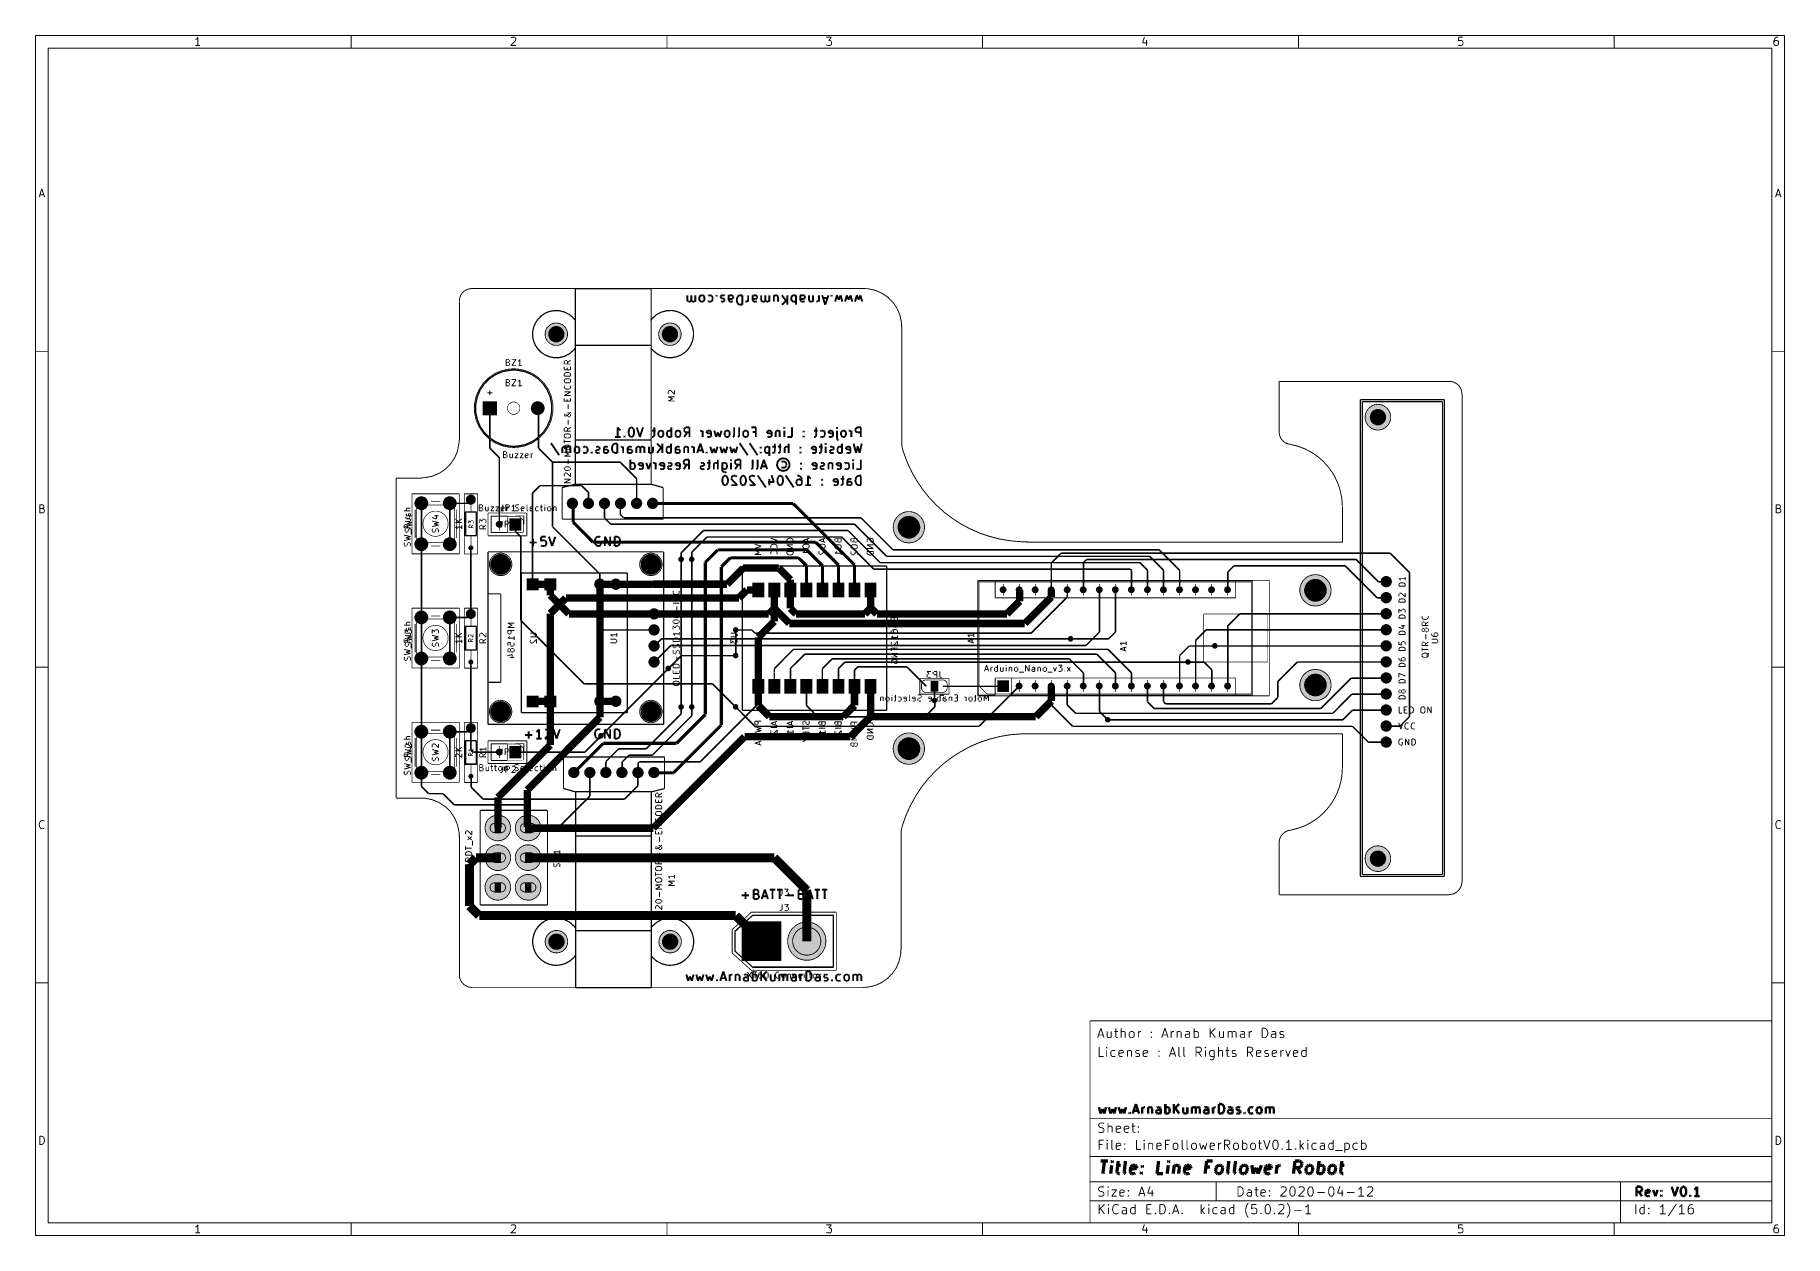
# Model space of a CAD drawing. Header units: millimetres. Extents: x 10 to 287, y 10 to 200.
import ezdxf

# ---------------------------------------------------------------- set-up
doc = ezdxf.new("R2010")
doc.units = ezdxf.units.MM
doc.layers.add('H', color=7, linetype='Continuous')
doc.layers.add('P', color=7, linetype='Continuous')

msp = doc.modelspace()

# ---------------------------------------------------------------- hatches: boundary and pattern name
at = {"layer": 'H', "linetype": 'Continuous'}
for points in [[(92.481, 150.936), (92.304, 150.936), (91.952, 151.007), (91.475, 151.236), (90.999, 151.712), (90.77, 152.188), (90.699, 152.541), (90.699, 152.718), (90.699, 152.894), (90.77, 153.247), (90.999, 153.723), (91.475, 154.199), (91.952, 154.411), (92.287, 154.481), (92.481, 154.499), (92.657, 154.481), (93.01, 154.411), (93.486, 154.199), (93.962, 153.723), (94.174, 153.247), (94.245, 152.894), (94.262, 152.718), (94.245, 152.523), (94.174, 152.188), (93.962, 151.712), (93.486, 151.236), (93.01, 151.007), (92.657, 150.936), (92.481, 150.936)], [(92.481, 150.936), (92.304, 150.936), (91.952, 151.007), (91.475, 151.236), (90.999, 151.712), (90.77, 152.188), (90.699, 152.541), (90.699, 152.718), (90.699, 152.894), (90.77, 153.247), (90.999, 153.723), (91.475, 154.199), (91.952, 154.411), (92.287, 154.481), (92.481, 154.499), (92.657, 154.481), (93.01, 154.411), (93.486, 154.199), (93.962, 153.723), (94.174, 153.247), (94.245, 152.894), (94.262, 152.718), (94.245, 152.523), (94.174, 152.188), (93.962, 151.712), (93.486, 151.236), (93.01, 151.007), (92.657, 150.936), (92.481, 150.936)], [(92.481, 151.483), (92.234, 151.5), (91.793, 151.694), (91.458, 152.03), (91.264, 152.471), (91.246, 152.718), (91.264, 152.964), (91.458, 153.405), (91.793, 153.741), (92.216, 153.935), (92.481, 153.952), (92.728, 153.935), (93.169, 153.741), (93.504, 153.405), (93.68, 152.964), (93.698, 152.718), (93.68, 152.471), (93.504, 152.03), (93.169, 151.694), (92.728, 151.5), (92.481, 151.483)], [(92.481, 151.483), (92.234, 151.5), (91.793, 151.694), (91.458, 152.03), (91.264, 152.471), (91.246, 152.718), (91.264, 152.964), (91.458, 153.405), (91.793, 153.741), (92.216, 153.935), (92.481, 153.952), (92.728, 153.935), (93.169, 153.741), (93.504, 153.405), (93.68, 152.964), (93.698, 152.718), (93.68, 152.471), (93.504, 152.03), (93.169, 151.694), (92.728, 151.5), (92.481, 151.483)], [(110.472, 150.936), (110.296, 150.936), (109.943, 151.007), (109.467, 151.236), (108.991, 151.712), (108.779, 152.188), (108.708, 152.541), (108.691, 152.718), (108.708, 152.894), (108.779, 153.247), (108.991, 153.723), (109.467, 154.199), (109.943, 154.411), (110.296, 154.481), (110.472, 154.499), (110.666, 154.481), (111.002, 154.411), (111.478, 154.199), (111.954, 153.723), (112.183, 153.247), (112.254, 152.894), (112.254, 152.718), (112.254, 152.523), (112.183, 152.188), (111.954, 151.712), (111.478, 151.236), (111.002, 151.007), (110.666, 150.936), (110.472, 150.936)], [(110.472, 150.936), (110.296, 150.936), (109.943, 151.007), (109.467, 151.236), (108.991, 151.712), (108.779, 152.188), (108.708, 152.541), (108.691, 152.718), (108.708, 152.894), (108.779, 153.247), (108.991, 153.723), (109.467, 154.199), (109.943, 154.411), (110.296, 154.481), (110.472, 154.499), (110.666, 154.481), (111.002, 154.411), (111.478, 154.199), (111.954, 153.723), (112.183, 153.247), (112.254, 152.894), (112.254, 152.718), (112.254, 152.523), (112.183, 152.188), (111.954, 151.712), (111.478, 151.236), (111.002, 151.007), (110.666, 150.936), (110.472, 150.936)], [(110.472, 151.483), (110.225, 151.5), (109.784, 151.694), (109.449, 152.03), (109.255, 152.471), (109.255, 152.718), (109.255, 152.964), (109.449, 153.405), (109.784, 153.741), (110.225, 153.935), (110.472, 153.952), (110.719, 153.935), (111.16, 153.741), (111.495, 153.405), (111.689, 152.964), (111.707, 152.718), (111.689, 152.471), (111.495, 152.03), (111.16, 151.694), (110.719, 151.5), (110.472, 151.483)], [(110.472, 151.483), (110.225, 151.5), (109.784, 151.694), (109.449, 152.03), (109.255, 152.471), (109.255, 152.718), (109.255, 152.964), (109.449, 153.405), (109.784, 153.741), (110.225, 153.935), (110.472, 153.952), (110.719, 153.935), (111.16, 153.741), (111.495, 153.405), (111.689, 152.964), (111.707, 152.718), (111.689, 152.471), (111.495, 152.03), (111.16, 151.694), (110.719, 151.5), (110.472, 151.483)], [(80.892, 139.929), (80.892, 142.028), (83.009, 142.028), (83.009, 139.929), (80.892, 139.929)], [(80.892, 139.929), (80.892, 142.028), (83.009, 142.028), (83.009, 139.929), (80.892, 139.929)], [(81.933, 140.529), (81.827, 140.529), (81.65, 140.6), (81.527, 140.741), (81.456, 140.917), (81.456, 141.005), (81.456, 141.111), (81.527, 141.27), (81.65, 141.411), (81.827, 141.482), (81.933, 141.482), (82.021, 141.482), (82.197, 141.411), (82.321, 141.27), (82.409, 141.111), (82.409, 141.005), (82.409, 140.917), (82.321, 140.741), (82.197, 140.6), (82.021, 140.529), (81.933, 140.529)], [(81.933, 140.529), (81.827, 140.529), (81.65, 140.6), (81.527, 140.741), (81.456, 140.917), (81.456, 141.005), (81.456, 141.111), (81.527, 141.27), (81.65, 141.411), (81.827, 141.482), (81.933, 141.482), (82.021, 141.482), (82.197, 141.411), (82.321, 141.27), (82.409, 141.111), (82.409, 141.005), (82.409, 140.917), (82.321, 140.741), (82.197, 140.6), (82.021, 140.529), (81.933, 140.529)], [(89.535, 139.982), (89.323, 140), (88.953, 140.141), (88.671, 140.423), (88.512, 140.794), (88.494, 141.005), (88.512, 141.217), (88.671, 141.587), (88.953, 141.87), (89.323, 142.028), (89.535, 142.028), (89.747, 142.028), (90.117, 141.87), (90.382, 141.587), (90.54, 141.217), (90.558, 141.005), (90.54, 140.794), (90.382, 140.423), (90.117, 140.141), (89.747, 140), (89.535, 139.982)], [(89.535, 139.982), (89.323, 140), (88.953, 140.141), (88.671, 140.423), (88.512, 140.794), (88.494, 141.005), (88.512, 141.217), (88.671, 141.587), (88.953, 141.87), (89.323, 142.028), (89.535, 142.028), (89.747, 142.028), (90.117, 141.87), (90.382, 141.587), (90.54, 141.217), (90.558, 141.005), (90.54, 140.794), (90.382, 140.423), (90.117, 140.141), (89.747, 140), (89.535, 139.982)], [(89.535, 140.529), (89.429, 140.529), (89.253, 140.6), (89.129, 140.741), (89.059, 140.917), (89.059, 141.005), (89.059, 141.111), (89.129, 141.27), (89.253, 141.411), (89.429, 141.482), (89.535, 141.482), (89.623, 141.482), (89.8, 141.411), (89.923, 141.27), (89.994, 141.111), (90.011, 141.005), (89.994, 140.917), (89.923, 140.741), (89.8, 140.6), (89.623, 140.529), (89.535, 140.529)], [(89.535, 140.529), (89.429, 140.529), (89.253, 140.6), (89.129, 140.741), (89.059, 140.917), (89.059, 141.005), (89.059, 141.111), (89.129, 141.27), (89.253, 141.411), (89.429, 141.482), (89.535, 141.482), (89.623, 141.482), (89.8, 141.411), (89.923, 141.27), (89.994, 141.111), (90.011, 141.005), (89.994, 140.917), (89.923, 140.741), (89.8, 140.6), (89.623, 140.529), (89.535, 140.529)], [(222.603, 137.548), (222.391, 137.548), (221.985, 137.636), (221.633, 137.795), (221.298, 138.007), (221.033, 138.289), (220.804, 138.606), (220.663, 138.977), (220.574, 139.365), (220.574, 139.577), (220.574, 139.788), (220.663, 140.176), (220.804, 140.547), (221.033, 140.864), (221.298, 141.146), (221.633, 141.358), (221.985, 141.517), (222.391, 141.605), (222.603, 141.605), (222.797, 141.605), (223.203, 141.517), (223.573, 141.358), (223.89, 141.146), (224.155, 140.864), (224.384, 140.547), (224.543, 140.176), (224.614, 139.788), (224.631, 139.577), (224.614, 139.365), (224.543, 138.977), (224.384, 138.606), (224.155, 138.289), (223.89, 138.007), (223.573, 137.795), (223.203, 137.636), (222.797, 137.548), (222.603, 137.548)], [(222.603, 137.548), (222.391, 137.548), (221.985, 137.636), (221.633, 137.795), (221.298, 138.007), (221.033, 138.289), (220.804, 138.606), (220.663, 138.977), (220.574, 139.365), (220.574, 139.577), (220.574, 139.788), (220.663, 140.176), (220.804, 140.547), (221.033, 140.864), (221.298, 141.146), (221.633, 141.358), (221.985, 141.517), (222.391, 141.605), (222.603, 141.605), (222.797, 141.605), (223.203, 141.517), (223.573, 141.358), (223.89, 141.146), (224.155, 140.864), (224.384, 140.547), (224.543, 140.176), (224.614, 139.788), (224.631, 139.577), (224.614, 139.365), (224.543, 138.977), (224.384, 138.606), (224.155, 138.289), (223.89, 138.007), (223.573, 137.795), (223.203, 137.636), (222.797, 137.548), (222.603, 137.548)], [(222.603, 138.342), (222.338, 138.359), (221.897, 138.553), (221.58, 138.889), (221.386, 139.33), (221.368, 139.577), (221.386, 139.823), (221.58, 140.264), (221.897, 140.6), (222.338, 140.794), (222.603, 140.811), (222.85, 140.794), (223.291, 140.6), (223.626, 140.264), (223.802, 139.823), (223.82, 139.577), (223.802, 139.33), (223.626, 138.889), (223.291, 138.553), (222.85, 138.359), (222.603, 138.342)], [(222.603, 138.342), (222.338, 138.359), (221.897, 138.553), (221.58, 138.889), (221.386, 139.33), (221.368, 139.577), (221.386, 139.823), (221.58, 140.264), (221.897, 140.6), (222.338, 140.794), (222.603, 140.811), (222.85, 140.794), (223.291, 140.6), (223.626, 140.264), (223.802, 139.823), (223.82, 139.577), (223.802, 139.33), (223.626, 138.889), (223.291, 138.553), (222.85, 138.359), (222.603, 138.342)], [(71.102, 124.936), (70.891, 124.954), (70.52, 125.113), (70.238, 125.377), (70.097, 125.748), (70.079, 125.959), (70.097, 126.171), (70.238, 126.541), (70.52, 126.824), (70.891, 126.982), (71.102, 127), (71.314, 126.982), (71.684, 126.824), (71.967, 126.541), (72.125, 126.171), (72.125, 125.959), (72.125, 125.748), (71.967, 125.377), (71.684, 125.113), (71.314, 124.954), (71.102, 124.936)], [(71.102, 124.936), (70.891, 124.954), (70.52, 125.113), (70.238, 125.377), (70.097, 125.748), (70.079, 125.959), (70.097, 126.171), (70.238, 126.541), (70.52, 126.824), (70.891, 126.982), (71.102, 127), (71.314, 126.982), (71.684, 126.824), (71.967, 126.541), (72.125, 126.171), (72.125, 125.959), (72.125, 125.748), (71.967, 125.377), (71.684, 125.113), (71.314, 124.954), (71.102, 124.936)], [(71.102, 125.43), (70.997, 125.448), (70.803, 125.518), (70.661, 125.659), (70.591, 125.853), (70.573, 125.959), (70.591, 126.065), (70.661, 126.259), (70.803, 126.4), (70.997, 126.488), (71.102, 126.488), (71.208, 126.488), (71.402, 126.4), (71.543, 126.259), (71.632, 126.065), (71.632, 125.959), (71.632, 125.853), (71.543, 125.659), (71.402, 125.518), (71.208, 125.448), (71.102, 125.43)], [(71.102, 125.43), (70.997, 125.448), (70.803, 125.518), (70.661, 125.659), (70.591, 125.853), (70.573, 125.959), (70.591, 126.065), (70.661, 126.259), (70.803, 126.4), (70.997, 126.488), (71.102, 126.488), (71.208, 126.488), (71.402, 126.4), (71.543, 126.259), (71.632, 126.065), (71.632, 125.959), (71.632, 125.853), (71.543, 125.659), (71.402, 125.518), (71.208, 125.448), (71.102, 125.43)], [(75.6, 124.936), (75.389, 124.954), (75.018, 125.113), (74.754, 125.377), (74.595, 125.748), (74.577, 125.959), (74.595, 126.171), (74.754, 126.541), (75.018, 126.824), (75.389, 126.982), (75.6, 127), (75.812, 126.982), (76.182, 126.824), (76.465, 126.541), (76.623, 126.171), (76.623, 125.959), (76.623, 125.748), (76.465, 125.377), (76.182, 125.113), (75.812, 124.954), (75.6, 124.936)], [(75.6, 124.936), (75.389, 124.954), (75.018, 125.113), (74.754, 125.377), (74.595, 125.748), (74.577, 125.959), (74.595, 126.171), (74.754, 126.541), (75.018, 126.824), (75.389, 126.982), (75.6, 127), (75.812, 126.982), (76.182, 126.824), (76.465, 126.541), (76.623, 126.171), (76.623, 125.959), (76.623, 125.748), (76.465, 125.377), (76.182, 125.113), (75.812, 124.954), (75.6, 124.936)], [(75.6, 125.43), (75.494, 125.448), (75.3, 125.518), (75.159, 125.659), (75.089, 125.853), (75.071, 125.959), (75.089, 126.065), (75.159, 126.259), (75.3, 126.4), (75.494, 126.488), (75.6, 126.488), (75.706, 126.488), (75.9, 126.4), (76.041, 126.259), (76.129, 126.065), (76.129, 125.959), (76.129, 125.853), (76.041, 125.659), (75.9, 125.518), (75.706, 125.448), (75.6, 125.43)], [(75.6, 125.43), (75.494, 125.448), (75.3, 125.518), (75.159, 125.659), (75.089, 125.853), (75.071, 125.959), (75.089, 126.065), (75.159, 126.259), (75.3, 126.4), (75.494, 126.488), (75.6, 126.488), (75.706, 126.488), (75.9, 126.4), (76.041, 126.259), (76.129, 126.065), (76.129, 125.959), (76.129, 125.853), (76.041, 125.659), (75.9, 125.518), (75.706, 125.448), (75.6, 125.43)], [(78.952, 125.783), (78.793, 125.783), (78.528, 125.906), (78.334, 126.1), (78.228, 126.365), (78.211, 126.506), (78.228, 126.665), (78.334, 126.929), (78.528, 127.123), (78.793, 127.229), (78.952, 127.247), (79.093, 127.229), (79.357, 127.123), (79.551, 126.929), (79.657, 126.665), (79.675, 126.506), (79.657, 126.365), (79.551, 126.1), (79.357, 125.906), (79.093, 125.783), (78.952, 125.783)], [(78.952, 125.783), (78.793, 125.783), (78.528, 125.906), (78.334, 126.1), (78.228, 126.365), (78.211, 126.506), (78.228, 126.665), (78.334, 126.929), (78.528, 127.123), (78.793, 127.229), (78.952, 127.247), (79.093, 127.229), (79.357, 127.123), (79.551, 126.929), (79.657, 126.665), (79.675, 126.506), (79.657, 126.365), (79.551, 126.1), (79.357, 125.906), (79.093, 125.783), (78.952, 125.783)], [(78.952, 126.189), (78.881, 126.189), (78.758, 126.242), (78.669, 126.33), (78.617, 126.436), (78.617, 126.506), (78.617, 126.577), (78.669, 126.7), (78.758, 126.788), (78.881, 126.841), (78.952, 126.841), (79.005, 126.841), (79.128, 126.788), (79.216, 126.7), (79.269, 126.577), (79.269, 126.506), (79.269, 126.436), (79.216, 126.33), (79.128, 126.242), (79.005, 126.189), (78.952, 126.189)], [(78.952, 126.189), (78.881, 126.189), (78.758, 126.242), (78.669, 126.33), (78.617, 126.436), (78.617, 126.506), (78.617, 126.577), (78.669, 126.7), (78.758, 126.788), (78.881, 126.841), (78.952, 126.841), (79.005, 126.841), (79.128, 126.788), (79.216, 126.7), (79.269, 126.577), (79.269, 126.506), (79.269, 126.436), (79.216, 126.33), (79.128, 126.242), (79.005, 126.189), (78.952, 126.189)], [(95.038, 125.095), (94.862, 125.113), (94.562, 125.236), (94.333, 125.465), (94.209, 125.765), (94.192, 125.924), (94.209, 126.1), (94.333, 126.4), (94.562, 126.63), (94.862, 126.753), (95.038, 126.753), (95.197, 126.753), (95.497, 126.63), (95.726, 126.4), (95.85, 126.1), (95.867, 125.924), (95.85, 125.765), (95.726, 125.465), (95.497, 125.236), (95.197, 125.113), (95.038, 125.095)], [(95.038, 125.095), (94.862, 125.113), (94.562, 125.236), (94.333, 125.465), (94.209, 125.765), (94.192, 125.924), (94.209, 126.1), (94.333, 126.4), (94.562, 126.63), (94.862, 126.753), (95.038, 126.753), (95.197, 126.753), (95.497, 126.63), (95.726, 126.4), (95.85, 126.1), (95.867, 125.924), (95.85, 125.765), (95.726, 125.465), (95.497, 125.236), (95.197, 125.113), (95.038, 125.095)], [(95.038, 125.448), (94.933, 125.448), (94.756, 125.536), (94.633, 125.659), (94.562, 125.836), (94.544, 125.924), (94.562, 126.03), (94.633, 126.189), (94.756, 126.33), (94.933, 126.4), (95.038, 126.4), (95.127, 126.4), (95.303, 126.33), (95.426, 126.189), (95.497, 126.03), (95.515, 125.924), (95.497, 125.836), (95.426, 125.659), (95.303, 125.536), (95.127, 125.448), (95.038, 125.448)], [(95.038, 125.448), (94.933, 125.448), (94.756, 125.536), (94.633, 125.659), (94.562, 125.836), (94.544, 125.924), (94.562, 126.03), (94.633, 126.189), (94.756, 126.33), (94.933, 126.4), (95.038, 126.4), (95.127, 126.4), (95.303, 126.33), (95.426, 126.189), (95.497, 126.03), (95.515, 125.924), (95.497, 125.836), (95.426, 125.659), (95.303, 125.536), (95.127, 125.448), (95.038, 125.448)], [(97.578, 125.095), (97.402, 125.113), (97.102, 125.236), (96.873, 125.465), (96.749, 125.765), (96.749, 125.924), (96.749, 126.1), (96.873, 126.4), (97.102, 126.63), (97.402, 126.753), (97.561, 126.753), (97.737, 126.753), (98.037, 126.63), (98.266, 126.4), (98.39, 126.1), (98.407, 125.924), (98.39, 125.765), (98.266, 125.465), (98.037, 125.236), (97.737, 125.113), (97.578, 125.095)], [(97.578, 125.095), (97.402, 125.113), (97.102, 125.236), (96.873, 125.465), (96.749, 125.765), (96.749, 125.924), (96.749, 126.1), (96.873, 126.4), (97.102, 126.63), (97.402, 126.753), (97.561, 126.753), (97.737, 126.753), (98.037, 126.63), (98.266, 126.4), (98.39, 126.1), (98.407, 125.924), (98.39, 125.765), (98.266, 125.465), (98.037, 125.236), (97.737, 125.113), (97.578, 125.095)], [(97.561, 125.448), (97.473, 125.448), (97.296, 125.536), (97.173, 125.659), (97.102, 125.836), (97.084, 125.924), (97.102, 126.03), (97.173, 126.189), (97.296, 126.33), (97.473, 126.4), (97.561, 126.4), (97.667, 126.4), (97.843, 126.33), (97.966, 126.189), (98.037, 126.03), (98.055, 125.924), (98.037, 125.836), (97.966, 125.659), (97.843, 125.536), (97.667, 125.448), (97.561, 125.448)], [(97.561, 125.448), (97.473, 125.448), (97.296, 125.536), (97.173, 125.659), (97.102, 125.836), (97.084, 125.924), (97.102, 126.03), (97.173, 126.189), (97.296, 126.33), (97.473, 126.4), (97.561, 126.4), (97.667, 126.4), (97.843, 126.33), (97.966, 126.189), (98.037, 126.03), (98.055, 125.924), (98.037, 125.836), (97.966, 125.659), (97.843, 125.536), (97.667, 125.448), (97.561, 125.448)], [(100.118, 125.095), (99.942, 125.113), (99.642, 125.236), (99.413, 125.465), (99.289, 125.765), (99.289, 125.924), (99.289, 126.1), (99.413, 126.4), (99.642, 126.63), (99.942, 126.753), (100.101, 126.753), (100.277, 126.753), (100.577, 126.63), (100.806, 126.4), (100.93, 126.1), (100.947, 125.924), (100.93, 125.765), (100.806, 125.465), (100.577, 125.236), (100.277, 125.113), (100.118, 125.095)], [(100.118, 125.095), (99.942, 125.113), (99.642, 125.236), (99.413, 125.465), (99.289, 125.765), (99.289, 125.924), (99.289, 126.1), (99.413, 126.4), (99.642, 126.63), (99.942, 126.753), (100.101, 126.753), (100.277, 126.753), (100.577, 126.63), (100.806, 126.4), (100.93, 126.1), (100.947, 125.924), (100.93, 125.765), (100.806, 125.465), (100.577, 125.236), (100.277, 125.113), (100.118, 125.095)], [(100.101, 125.448), (100.013, 125.448), (99.836, 125.536), (99.713, 125.659), (99.642, 125.836), (99.624, 125.924), (99.642, 126.03), (99.713, 126.189), (99.836, 126.33), (100.013, 126.4), (100.101, 126.4), (100.207, 126.4), (100.383, 126.33), (100.506, 126.189), (100.577, 126.03), (100.595, 125.924), (100.577, 125.836), (100.506, 125.659), (100.383, 125.536), (100.207, 125.448), (100.101, 125.448)], [(100.101, 125.448), (100.013, 125.448), (99.836, 125.536), (99.713, 125.659), (99.642, 125.836), (99.624, 125.924), (99.642, 126.03), (99.713, 126.189), (99.836, 126.33), (100.013, 126.4), (100.101, 126.4), (100.207, 126.4), (100.383, 126.33), (100.506, 126.189), (100.577, 126.03), (100.595, 125.924), (100.577, 125.836), (100.506, 125.659), (100.383, 125.536), (100.207, 125.448), (100.101, 125.448)], [(102.658, 125.095), (102.482, 125.113), (102.182, 125.236), (101.953, 125.465), (101.829, 125.765), (101.829, 125.924), (101.829, 126.1), (101.953, 126.4), (102.182, 126.63), (102.482, 126.753), (102.658, 126.753), (102.817, 126.753), (103.117, 126.63), (103.346, 126.4), (103.47, 126.1), (103.47, 125.924), (103.47, 125.765), (103.346, 125.465), (103.117, 125.236), (102.817, 125.113), (102.658, 125.095)], [(102.658, 125.095), (102.482, 125.113), (102.182, 125.236), (101.953, 125.465), (101.829, 125.765), (101.829, 125.924), (101.829, 126.1), (101.953, 126.4), (102.182, 126.63), (102.482, 126.753), (102.658, 126.753), (102.817, 126.753), (103.117, 126.63), (103.346, 126.4), (103.47, 126.1), (103.47, 125.924), (103.47, 125.765), (103.346, 125.465), (103.117, 125.236), (102.817, 125.113), (102.658, 125.095)], [(102.658, 125.448), (102.553, 125.448), (102.376, 125.536), (102.253, 125.659), (102.182, 125.836), (102.164, 125.924), (102.182, 126.03), (102.253, 126.189), (102.376, 126.33), (102.553, 126.4), (102.658, 126.4), (102.747, 126.4), (102.923, 126.33), (103.046, 126.189), (103.117, 126.03), (103.117, 125.924), (103.117, 125.836), (103.046, 125.659), (102.923, 125.536), (102.747, 125.448), (102.658, 125.448)], [(102.658, 125.448), (102.553, 125.448), (102.376, 125.536), (102.253, 125.659), (102.182, 125.836), (102.164, 125.924), (102.182, 126.03), (102.253, 126.189), (102.376, 126.33), (102.553, 126.4), (102.658, 126.4), (102.747, 126.4), (102.923, 126.33), (103.046, 126.189), (103.117, 126.03), (103.117, 125.924), (103.117, 125.836), (103.046, 125.659), (102.923, 125.536), (102.747, 125.448), (102.658, 125.448)], [(105.198, 125.095), (105.022, 125.113), (104.722, 125.236), (104.493, 125.465), (104.369, 125.765), (104.352, 125.924), (104.369, 126.1), (104.493, 126.4), (104.722, 126.63), (105.022, 126.753), (105.198, 126.753), (105.357, 126.753), (105.657, 126.63), (105.886, 126.4), (106.01, 126.1), (106.01, 125.924), (106.01, 125.765), (105.886, 125.465), (105.657, 125.236), (105.357, 125.113), (105.198, 125.095)], [(105.198, 125.095), (105.022, 125.113), (104.722, 125.236), (104.493, 125.465), (104.369, 125.765), (104.352, 125.924), (104.369, 126.1), (104.493, 126.4), (104.722, 126.63), (105.022, 126.753), (105.198, 126.753), (105.357, 126.753), (105.657, 126.63), (105.886, 126.4), (106.01, 126.1), (106.01, 125.924), (106.01, 125.765), (105.886, 125.465), (105.657, 125.236), (105.357, 125.113), (105.198, 125.095)], [(105.198, 125.448), (105.093, 125.448), (104.916, 125.536), (104.793, 125.659), (104.722, 125.836), (104.704, 125.924), (104.722, 126.03), (104.793, 126.189), (104.916, 126.33), (105.093, 126.4), (105.198, 126.4), (105.287, 126.4), (105.463, 126.33), (105.586, 126.189), (105.657, 126.03), (105.675, 125.924), (105.657, 125.836), (105.586, 125.659), (105.463, 125.536), (105.287, 125.448), (105.198, 125.448)], [(105.198, 125.448), (105.093, 125.448), (104.916, 125.536), (104.793, 125.659), (104.722, 125.836), (104.704, 125.924), (104.722, 126.03), (104.793, 126.189), (104.916, 126.33), (105.093, 126.4), (105.198, 126.4), (105.287, 126.4), (105.463, 126.33), (105.586, 126.189), (105.657, 126.03), (105.675, 125.924), (105.657, 125.836), (105.586, 125.659), (105.463, 125.536), (105.287, 125.448), (105.198, 125.448)], [(107.738, 125.095), (107.562, 125.113), (107.262, 125.236), (107.033, 125.465), (106.909, 125.765), (106.892, 125.924), (106.909, 126.1), (107.033, 126.4), (107.262, 126.63), (107.562, 126.753), (107.738, 126.753), (107.897, 126.753), (108.197, 126.63), (108.426, 126.4), (108.55, 126.1), (108.567, 125.924), (108.55, 125.765), (108.426, 125.465), (108.197, 125.236), (107.897, 125.113), (107.738, 125.095)], [(107.738, 125.095), (107.562, 125.113), (107.262, 125.236), (107.033, 125.465), (106.909, 125.765), (106.892, 125.924), (106.909, 126.1), (107.033, 126.4), (107.262, 126.63), (107.562, 126.753), (107.738, 126.753), (107.897, 126.753), (108.197, 126.63), (108.426, 126.4), (108.55, 126.1), (108.567, 125.924), (108.55, 125.765), (108.426, 125.465), (108.197, 125.236), (107.897, 125.113), (107.738, 125.095)], [(107.738, 125.448), (107.633, 125.448), (107.456, 125.536), (107.333, 125.659), (107.262, 125.836), (107.244, 125.924), (107.262, 126.03), (107.333, 126.189), (107.456, 126.33), (107.633, 126.4), (107.738, 126.4), (107.827, 126.4), (108.003, 126.33), (108.126, 126.189), (108.197, 126.03), (108.215, 125.924), (108.197, 125.836), (108.126, 125.659), (108.003, 125.536), (107.827, 125.448), (107.738, 125.448)], [(107.738, 125.448), (107.633, 125.448), (107.456, 125.536), (107.333, 125.659), (107.262, 125.836), (107.244, 125.924), (107.262, 126.03), (107.333, 126.189), (107.456, 126.33), (107.633, 126.4), (107.738, 126.4), (107.827, 126.4), (108.003, 126.33), (108.126, 126.189), (108.197, 126.03), (108.215, 125.924), (108.197, 125.836), (108.126, 125.659), (108.003, 125.536), (107.827, 125.448), (107.738, 125.448)], [(83.432, 122.149), (83.344, 122.149), (83.167, 122.22), (83.044, 122.361), (82.973, 122.537), (82.956, 122.626), (82.973, 122.731), (83.044, 122.89), (83.167, 123.031), (83.344, 123.102), (83.432, 123.102), (83.538, 123.102), (83.714, 123.031), (83.838, 122.89), (83.908, 122.731), (83.926, 122.626), (83.908, 122.537), (83.838, 122.361), (83.714, 122.22), (83.538, 122.149), (83.432, 122.149)], [(83.432, 122.149), (83.344, 122.149), (83.167, 122.22), (83.044, 122.361), (82.973, 122.537), (82.956, 122.626), (82.973, 122.731), (83.044, 122.89), (83.167, 123.031), (83.344, 123.102), (83.432, 123.102), (83.538, 123.102), (83.714, 123.031), (83.838, 122.89), (83.908, 122.731), (83.926, 122.626), (83.908, 122.537), (83.838, 122.361), (83.714, 122.22), (83.538, 122.149), (83.432, 122.149)], [(85.09, 121.708), (85.09, 123.508), (86.907, 123.508), (86.907, 121.708), (85.09, 121.708)], [(85.09, 121.708), (85.09, 123.508), (86.907, 123.508), (86.907, 121.708), (85.09, 121.708)], [(85.972, 122.149), (85.884, 122.149), (85.707, 122.22), (85.584, 122.361), (85.513, 122.537), (85.496, 122.626), (85.513, 122.731), (85.584, 122.89), (85.707, 123.031), (85.884, 123.102), (85.972, 123.102), (86.078, 123.102), (86.237, 123.031), (86.378, 122.89), (86.448, 122.731), (86.466, 122.626), (86.448, 122.537), (86.378, 122.361), (86.237, 122.22), (86.078, 122.149), (85.972, 122.149)], [(85.972, 122.149), (85.884, 122.149), (85.707, 122.22), (85.584, 122.361), (85.513, 122.537), (85.496, 122.626), (85.513, 122.731), (85.584, 122.89), (85.707, 123.031), (85.884, 123.102), (85.972, 123.102), (86.078, 123.102), (86.237, 123.031), (86.378, 122.89), (86.448, 122.731), (86.466, 122.626), (86.448, 122.537), (86.378, 122.361), (86.237, 122.22), (86.078, 122.149), (85.972, 122.149)], [(148.308, 119.68), (148.061, 119.68), (147.567, 119.786), (147.126, 119.962), (146.738, 120.244), (146.403, 120.579), (146.138, 120.968), (145.944, 121.408), (145.838, 121.902), (145.838, 122.149), (145.838, 122.414), (145.944, 122.89), (146.138, 123.331), (146.403, 123.737), (146.738, 124.072), (147.126, 124.337), (147.567, 124.531), (148.061, 124.619), (148.308, 124.636), (148.572, 124.619), (149.049, 124.531), (149.49, 124.337), (149.895, 124.072), (150.23, 123.737), (150.495, 123.331), (150.689, 122.89), (150.777, 122.414), (150.795, 122.149), (150.777, 121.902), (150.689, 121.408), (150.495, 120.968), (150.23, 120.579), (149.895, 120.244), (149.49, 119.962), (149.049, 119.786), (148.572, 119.68), (148.308, 119.68)], [(148.308, 119.68), (148.061, 119.68), (147.567, 119.786), (147.126, 119.962), (146.738, 120.244), (146.403, 120.579), (146.138, 120.968), (145.944, 121.408), (145.838, 121.902), (145.838, 122.149), (145.838, 122.414), (145.944, 122.89), (146.138, 123.331), (146.403, 123.737), (146.738, 124.072), (147.126, 124.337), (147.567, 124.531), (148.061, 124.619), (148.308, 124.636), (148.572, 124.619), (149.049, 124.531), (149.49, 124.337), (149.895, 124.072), (150.23, 123.737), (150.495, 123.331), (150.689, 122.89), (150.777, 122.414), (150.795, 122.149), (150.777, 121.902), (150.689, 121.408), (150.495, 120.968), (150.23, 120.579), (149.895, 120.244), (149.49, 119.962), (149.049, 119.786), (148.572, 119.68), (148.308, 119.68)], [(148.308, 120.421), (148.131, 120.438), (147.796, 120.509), (147.338, 120.721), (146.879, 121.179), (146.667, 121.638), (146.597, 121.973), (146.579, 122.167), (146.597, 122.343), (146.667, 122.678), (146.879, 123.137), (147.338, 123.596), (147.796, 123.807), (148.131, 123.878), (148.308, 123.878), (148.484, 123.878), (148.837, 123.807), (149.296, 123.596), (149.754, 123.137), (149.966, 122.661), (150.036, 122.326), (150.036, 122.149), (150.036, 121.973), (149.966, 121.638), (149.754, 121.179), (149.296, 120.721), (148.837, 120.509), (148.484, 120.438), (148.308, 120.421)], [(148.308, 120.421), (148.131, 120.438), (147.796, 120.509), (147.338, 120.721), (146.879, 121.179), (146.667, 121.638), (146.597, 121.973), (146.579, 122.167), (146.597, 122.343), (146.667, 122.678), (146.879, 123.137), (147.338, 123.596), (147.796, 123.807), (148.131, 123.878), (148.308, 123.878), (148.484, 123.878), (148.837, 123.807), (149.296, 123.596), (149.754, 123.137), (149.966, 122.661), (150.036, 122.326), (150.036, 122.149), (150.036, 121.973), (149.966, 121.638), (149.754, 121.179), (149.296, 120.721), (148.837, 120.509), (148.484, 120.438), (148.308, 120.421)], [(71.102, 118.445), (70.891, 118.445), (70.52, 118.604), (70.238, 118.886), (70.097, 119.257), (70.079, 119.468), (70.097, 119.68), (70.238, 120.05), (70.52, 120.315), (70.891, 120.474), (71.102, 120.491), (71.314, 120.474), (71.684, 120.315), (71.967, 120.05), (72.125, 119.68), (72.125, 119.468), (72.125, 119.257), (71.967, 118.886), (71.684, 118.604), (71.314, 118.445), (71.102, 118.445)], [(71.102, 118.445), (70.891, 118.445), (70.52, 118.604), (70.238, 118.886), (70.097, 119.257), (70.079, 119.468), (70.097, 119.68), (70.238, 120.05), (70.52, 120.315), (70.891, 120.474), (71.102, 120.491), (71.314, 120.474), (71.684, 120.315), (71.967, 120.05), (72.125, 119.68), (72.125, 119.468), (72.125, 119.257), (71.967, 118.886), (71.684, 118.604), (71.314, 118.445), (71.102, 118.445)], [(71.102, 118.939), (70.997, 118.939), (70.803, 119.027), (70.661, 119.168), (70.591, 119.362), (70.573, 119.468), (70.591, 119.574), (70.661, 119.768), (70.803, 119.909), (70.997, 119.98), (71.102, 119.997), (71.208, 119.98), (71.402, 119.909), (71.543, 119.768), (71.632, 119.574), (71.632, 119.468), (71.632, 119.362), (71.543, 119.168), (71.402, 119.027), (71.208, 118.939), (71.102, 118.939)], [(71.102, 118.939), (70.997, 118.939), (70.803, 119.027), (70.661, 119.168), (70.591, 119.362), (70.573, 119.468), (70.591, 119.574), (70.661, 119.768), (70.803, 119.909), (70.997, 119.98), (71.102, 119.997), (71.208, 119.98), (71.402, 119.909), (71.543, 119.768), (71.632, 119.574), (71.632, 119.468), (71.632, 119.362), (71.543, 119.168), (71.402, 119.027), (71.208, 118.939), (71.102, 118.939)], [(75.6, 118.445), (75.389, 118.445), (75.018, 118.604), (74.754, 118.886), (74.595, 119.257), (74.577, 119.468), (74.595, 119.68), (74.754, 120.05), (75.018, 120.315), (75.389, 120.474), (75.6, 120.491), (75.812, 120.474), (76.182, 120.315), (76.465, 120.05), (76.623, 119.68), (76.623, 119.468), (76.623, 119.257), (76.465, 118.886), (76.182, 118.604), (75.812, 118.445), (75.6, 118.445)], [(75.6, 118.445), (75.389, 118.445), (75.018, 118.604), (74.754, 118.886), (74.595, 119.257), (74.577, 119.468), (74.595, 119.68), (74.754, 120.05), (75.018, 120.315), (75.389, 120.474), (75.6, 120.491), (75.812, 120.474), (76.182, 120.315), (76.465, 120.05), (76.623, 119.68), (76.623, 119.468), (76.623, 119.257), (76.465, 118.886), (76.182, 118.604), (75.812, 118.445), (75.6, 118.445)], [(75.6, 118.939), (75.494, 118.939), (75.3, 119.027), (75.159, 119.168), (75.089, 119.362), (75.071, 119.468), (75.089, 119.574), (75.159, 119.768), (75.3, 119.909), (75.494, 119.98), (75.6, 119.997), (75.706, 119.98), (75.9, 119.909), (76.041, 119.768), (76.129, 119.574), (76.129, 119.468), (76.129, 119.362), (76.041, 119.168), (75.9, 119.027), (75.706, 118.939), (75.6, 118.939)], [(75.6, 118.939), (75.494, 118.939), (75.3, 119.027), (75.159, 119.168), (75.089, 119.362), (75.071, 119.468), (75.089, 119.574), (75.159, 119.768), (75.3, 119.909), (75.494, 119.98), (75.6, 119.997), (75.706, 119.98), (75.9, 119.909), (76.041, 119.768), (76.129, 119.574), (76.129, 119.468), (76.129, 119.362), (76.041, 119.168), (75.9, 119.027), (75.706, 118.939), (75.6, 118.939)], [(78.952, 118.569), (78.881, 118.569), (78.758, 118.622), (78.669, 118.71), (78.617, 118.816), (78.617, 118.886), (78.617, 118.957), (78.669, 119.08), (78.758, 119.168), (78.881, 119.221), (78.952, 119.221), (79.005, 119.221), (79.128, 119.168), (79.216, 119.08), (79.269, 118.957), (79.269, 118.886), (79.269, 118.816), (79.216, 118.71), (79.128, 118.622), (79.005, 118.569), (78.952, 118.569)], [(78.952, 118.569), (78.881, 118.569), (78.758, 118.622), (78.669, 118.71), (78.617, 118.816), (78.617, 118.886), (78.617, 118.957), (78.669, 119.08), (78.758, 119.168), (78.881, 119.221), (78.952, 119.221), (79.005, 119.221), (79.128, 119.168), (79.216, 119.08), (79.269, 118.957), (79.269, 118.886), (79.269, 118.816), (79.216, 118.71), (79.128, 118.622), (79.005, 118.569), (78.952, 118.569)], [(83.661, 114.494), (83.485, 114.512), (83.132, 114.582), (82.656, 114.794), (82.18, 115.27), (81.95, 115.746), (81.88, 116.099), (81.88, 116.276), (81.88, 116.47), (81.95, 116.805), (82.18, 117.281), (82.656, 117.757), (83.132, 117.987), (83.467, 118.057), (83.661, 118.057), (83.838, 118.057), (84.19, 117.987), (84.649, 117.757), (85.143, 117.281), (85.355, 116.805), (85.425, 116.452), (85.443, 116.276), (85.425, 116.099), (85.355, 115.746), (85.143, 115.27), (84.667, 114.794), (84.19, 114.582), (83.838, 114.512), (83.661, 114.494)], [(83.661, 114.494), (83.485, 114.512), (83.132, 114.582), (82.656, 114.794), (82.18, 115.27), (81.95, 115.746), (81.88, 116.099), (81.88, 116.276), (81.88, 116.47), (81.95, 116.805), (82.18, 117.281), (82.656, 117.757), (83.132, 117.987), (83.467, 118.057), (83.661, 118.057), (83.838, 118.057), (84.19, 117.987), (84.649, 117.757), (85.143, 117.281), (85.355, 116.805), (85.425, 116.452), (85.443, 116.276), (85.425, 116.099), (85.355, 115.746), (85.143, 115.27), (84.667, 114.794), (84.19, 114.582), (83.838, 114.512), (83.661, 114.494)], [(83.661, 114.706), (83.344, 114.723), (82.779, 114.953), (82.338, 115.394), (82.109, 115.958), (82.074, 116.276), (82.109, 116.593), (82.338, 117.158), (82.779, 117.598), (83.326, 117.828), (83.661, 117.863), (83.979, 117.828), (84.543, 117.598), (84.984, 117.158), (85.213, 116.593), (85.231, 116.276), (85.213, 115.958), (84.984, 115.394), (84.543, 114.953), (83.979, 114.723), (83.661, 114.706)], [(83.661, 114.706), (83.344, 114.723), (82.779, 114.953), (82.338, 115.394), (82.109, 115.958), (82.074, 116.276), (82.109, 116.593), (82.338, 117.158), (82.779, 117.598), (83.326, 117.828), (83.661, 117.863), (83.979, 117.828), (84.543, 117.598), (84.984, 117.158), (85.213, 116.593), (85.231, 116.276), (85.213, 115.958), (84.984, 115.394), (84.543, 114.953), (83.979, 114.723), (83.661, 114.706)], [(107.456, 114.494), (107.28, 114.512), (106.927, 114.582), (106.451, 114.794), (105.974, 115.27), (105.745, 115.746), (105.675, 116.099), (105.675, 116.276), (105.675, 116.47), (105.745, 116.805), (105.974, 117.281), (106.451, 117.757), (106.927, 117.987), (107.28, 118.057), (107.456, 118.057), (107.633, 118.057), (107.985, 117.987), (108.462, 117.757), (108.938, 117.281), (109.167, 116.805), (109.238, 116.452), (109.238, 116.276), (109.238, 116.099), (109.167, 115.746), (108.938, 115.27), (108.462, 114.794), (107.985, 114.582), (107.65, 114.512), (107.456, 114.494)], [(107.456, 114.494), (107.28, 114.512), (106.927, 114.582), (106.451, 114.794), (105.974, 115.27), (105.745, 115.746), (105.675, 116.099), (105.675, 116.276), (105.675, 116.47), (105.745, 116.805), (105.974, 117.281), (106.451, 117.757), (106.927, 117.987), (107.28, 118.057), (107.456, 118.057), (107.633, 118.057), (107.985, 117.987), (108.462, 117.757), (108.938, 117.281), (109.167, 116.805), (109.238, 116.452), (109.238, 116.276), (109.238, 116.099), (109.167, 115.746), (108.938, 115.27), (108.462, 114.794), (107.985, 114.582), (107.65, 114.512), (107.456, 114.494)], [(107.456, 114.706), (107.139, 114.723), (106.574, 114.953), (106.151, 115.394), (105.904, 115.958), (105.886, 116.276), (105.904, 116.593), (106.151, 117.158), (106.574, 117.598), (107.139, 117.828), (107.456, 117.863), (107.774, 117.828), (108.356, 117.598), (108.779, 117.158), (109.008, 116.593), (109.026, 116.276), (109.008, 115.958), (108.779, 115.394), (108.356, 114.953), (107.774, 114.723), (107.456, 114.706)], [(107.456, 114.706), (107.139, 114.723), (106.574, 114.953), (106.151, 115.394), (105.904, 115.958), (105.886, 116.276), (105.904, 116.593), (106.151, 117.158), (106.574, 117.598), (107.139, 117.828), (107.456, 117.863), (107.774, 117.828), (108.356, 117.598), (108.779, 117.158), (109.008, 116.593), (109.026, 116.276), (109.008, 115.958), (108.779, 115.394), (108.356, 114.953), (107.774, 114.723), (107.456, 114.706)], [(112.254, 116.699), (112.166, 116.699), (112.025, 116.769), (111.936, 116.858), (111.866, 116.999), (111.866, 117.069), (111.866, 117.158), (111.936, 117.281), (112.025, 117.387), (112.166, 117.457), (112.254, 117.457), (112.324, 117.457), (112.448, 117.387), (112.554, 117.281), (112.624, 117.158), (112.624, 117.069), (112.624, 116.999), (112.554, 116.858), (112.448, 116.769), (112.324, 116.699), (112.254, 116.699)], [(112.254, 116.699), (112.166, 116.699), (112.025, 116.769), (111.936, 116.858), (111.866, 116.999), (111.866, 117.069), (111.866, 117.158), (111.936, 117.281), (112.025, 117.387), (112.166, 117.457), (112.254, 117.457), (112.324, 117.457), (112.448, 117.387), (112.554, 117.281), (112.624, 117.158), (112.624, 117.069), (112.624, 116.999), (112.554, 116.858), (112.448, 116.769), (112.324, 116.699), (112.254, 116.699)], [(112.254, 116.84), (112.201, 116.858), (112.113, 116.875), (112.06, 116.946), (112.025, 117.034), (112.007, 117.069), (112.025, 117.122), (112.06, 117.21), (112.113, 117.263), (112.201, 117.299), (112.254, 117.299), (112.289, 117.299), (112.377, 117.263), (112.448, 117.21), (112.466, 117.122), (112.466, 117.069), (112.466, 117.034), (112.448, 116.946), (112.377, 116.875), (112.289, 116.858), (112.254, 116.84)], [(112.254, 116.84), (112.201, 116.858), (112.113, 116.875), (112.06, 116.946), (112.025, 117.034), (112.007, 117.069), (112.025, 117.122), (112.06, 117.21), (112.113, 117.263), (112.201, 117.299), (112.254, 117.299), (112.289, 117.299), (112.377, 117.263), (112.448, 117.21), (112.466, 117.122), (112.466, 117.069), (112.466, 117.034), (112.448, 116.946), (112.377, 116.875), (112.289, 116.858), (112.254, 116.84)], [(113.93, 116.699), (113.841, 116.699), (113.7, 116.769), (113.612, 116.858), (113.559, 116.999), (113.542, 117.069), (113.559, 117.158), (113.612, 117.281), (113.7, 117.387), (113.841, 117.457), (113.93, 117.457), (114, 117.457), (114.141, 117.387), (114.229, 117.281), (114.3, 117.158), (114.3, 117.069), (114.3, 116.999), (114.229, 116.858), (114.141, 116.769), (114, 116.699), (113.93, 116.699)], [(113.93, 116.699), (113.841, 116.699), (113.7, 116.769), (113.612, 116.858), (113.559, 116.999), (113.542, 117.069), (113.559, 117.158), (113.612, 117.281), (113.7, 117.387), (113.841, 117.457), (113.93, 117.457), (114, 117.457), (114.141, 117.387), (114.229, 117.281), (114.3, 117.158), (114.3, 117.069), (114.3, 116.999), (114.229, 116.858), (114.141, 116.769), (114, 116.699), (113.93, 116.699)], [(113.93, 116.84), (113.877, 116.858), (113.788, 116.875), (113.736, 116.946), (113.7, 117.034), (113.683, 117.069), (113.7, 117.122), (113.736, 117.21), (113.788, 117.263), (113.877, 117.299), (113.93, 117.299), (113.965, 117.299), (114.053, 117.263), (114.106, 117.21), (114.141, 117.122), (114.141, 117.069), (114.141, 117.034), (114.106, 116.946), (114.053, 116.875), (113.965, 116.858), (113.93, 116.84)], [(113.93, 116.84), (113.877, 116.858), (113.788, 116.875), (113.736, 116.946), (113.7, 117.034), (113.683, 117.069), (113.7, 117.122), (113.736, 117.21), (113.788, 117.263), (113.877, 117.299), (113.93, 117.299), (113.965, 117.299), (114.053, 117.263), (114.106, 117.21), (114.141, 117.122), (114.141, 117.069), (114.141, 117.034), (114.106, 116.946), (114.053, 116.875), (113.965, 116.858), (113.93, 116.84)], [(99.378, 112.307), (99.201, 112.324), (98.901, 112.448), (98.672, 112.677), (98.548, 112.977), (98.531, 113.136), (98.548, 113.312), (98.672, 113.594), (98.901, 113.824), (99.201, 113.947), (99.36, 113.965), (99.536, 113.947), (99.836, 113.824), (100.065, 113.594), (100.189, 113.312), (100.189, 113.136), (100.189, 112.977), (100.065, 112.677), (99.836, 112.448), (99.536, 112.324), (99.378, 112.307)], [(99.378, 112.307), (99.201, 112.324), (98.901, 112.448), (98.672, 112.677), (98.548, 112.977), (98.531, 113.136), (98.548, 113.312), (98.672, 113.594), (98.901, 113.824), (99.201, 113.947), (99.36, 113.965), (99.536, 113.947), (99.836, 113.824), (100.065, 113.594), (100.189, 113.312), (100.189, 113.136), (100.189, 112.977), (100.065, 112.677), (99.836, 112.448), (99.536, 112.324), (99.378, 112.307)], [(101.918, 112.307), (101.741, 112.324), (101.441, 112.448), (101.212, 112.677), (101.088, 112.977), (101.071, 113.136), (101.088, 113.312), (101.212, 113.594), (101.441, 113.824), (101.741, 113.947), (101.9, 113.965), (102.076, 113.947), (102.376, 113.824), (102.605, 113.594), (102.729, 113.312), (102.729, 113.136), (102.729, 112.977), (102.605, 112.677), (102.376, 112.448), (102.076, 112.324), (101.918, 112.307)], [(101.918, 112.307), (101.741, 112.324), (101.441, 112.448), (101.212, 112.677), (101.088, 112.977), (101.071, 113.136), (101.088, 113.312), (101.212, 113.594), (101.441, 113.824), (101.741, 113.947), (101.9, 113.965), (102.076, 113.947), (102.376, 113.824), (102.605, 113.594), (102.729, 113.312), (102.729, 113.136), (102.729, 112.977), (102.605, 112.677), (102.376, 112.448), (102.076, 112.324), (101.918, 112.307)], [(212.707, 109.696), (212.443, 109.696), (211.967, 109.802), (211.526, 109.978), (211.12, 110.261), (210.785, 110.596), (210.52, 110.984), (210.326, 111.425), (210.238, 111.919), (210.22, 112.166), (210.238, 112.43), (210.326, 112.907), (210.52, 113.348), (210.785, 113.753), (211.12, 114.088), (211.526, 114.353), (211.967, 114.547), (212.443, 114.653), (212.707, 114.653), (212.954, 114.653), (213.448, 114.547), (213.889, 114.353), (214.277, 114.088), (214.612, 113.753), (214.895, 113.348), (215.071, 112.907), (215.177, 112.43), (215.177, 112.166), (215.177, 111.919), (215.071, 111.425), (214.895, 110.984), (214.612, 110.596), (214.277, 110.261), (213.889, 109.978), (213.448, 109.802), (212.954, 109.696), (212.707, 109.696)], [(212.707, 109.696), (212.443, 109.696), (211.967, 109.802), (211.526, 109.978), (211.12, 110.261), (210.785, 110.596), (210.52, 110.984), (210.326, 111.425), (210.238, 111.919), (210.22, 112.166), (210.238, 112.43), (210.326, 112.907), (210.52, 113.348), (210.785, 113.753), (211.12, 114.088), (211.526, 114.353), (211.967, 114.547), (212.443, 114.653), (212.707, 114.653), (212.954, 114.653), (213.448, 114.547), (213.889, 114.353), (214.277, 114.088), (214.612, 113.753), (214.895, 113.348), (215.071, 112.907), (215.177, 112.43), (215.177, 112.166), (215.177, 111.919), (215.071, 111.425), (214.895, 110.984), (214.612, 110.596), (214.277, 110.261), (213.889, 109.978), (213.448, 109.802), (212.954, 109.696), (212.707, 109.696)], [(212.707, 110.437), (212.531, 110.455), (212.196, 110.525), (211.72, 110.737), (211.261, 111.196), (211.049, 111.654), (210.979, 112.007), (210.979, 112.183), (210.979, 112.36), (211.049, 112.695), (211.261, 113.153), (211.72, 113.612), (212.196, 113.824), (212.531, 113.894), (212.707, 113.894), (212.884, 113.894), (213.219, 113.824), (213.678, 113.612), (214.136, 113.153), (214.348, 112.695), (214.418, 112.36), (214.436, 112.166), (214.418, 111.989), (214.348, 111.654), (214.136, 111.196), (213.678, 110.737), (213.219, 110.525), (212.884, 110.455), (212.707, 110.437)], [(212.707, 110.437), (212.531, 110.455), (212.196, 110.525), (211.72, 110.737), (211.261, 111.196), (211.049, 111.654), (210.979, 112.007), (210.979, 112.183), (210.979, 112.36), (211.049, 112.695), (211.261, 113.153), (211.72, 113.612), (212.196, 113.824), (212.531, 113.894), (212.707, 113.894), (212.884, 113.894), (213.219, 113.824), (213.678, 113.612), (214.136, 113.153), (214.348, 112.695), (214.418, 112.36), (214.436, 112.166), (214.418, 111.989), (214.348, 111.654), (214.136, 111.196), (213.678, 110.737), (213.219, 110.525), (212.884, 110.455), (212.707, 110.437)], [(223.908, 112.713), (223.732, 112.713), (223.449, 112.836), (223.22, 113.065), (223.097, 113.365), (223.079, 113.542), (223.097, 113.7), (223.22, 114), (223.432, 114.229), (223.732, 114.353), (223.908, 114.371), (224.067, 114.353), (224.367, 114.229), (224.596, 114), (224.719, 113.7), (224.737, 113.542), (224.719, 113.365), (224.596, 113.065), (224.367, 112.836), (224.067, 112.713), (223.908, 112.713)], [(223.908, 112.713), (223.732, 112.713), (223.449, 112.836), (223.22, 113.065), (223.097, 113.365), (223.079, 113.542), (223.097, 113.7), (223.22, 114), (223.432, 114.229), (223.732, 114.353), (223.908, 114.371), (224.067, 114.353), (224.367, 114.229), (224.596, 114), (224.719, 113.7), (224.737, 113.542), (224.719, 113.365), (224.596, 113.065), (224.367, 112.836), (224.067, 112.713), (223.908, 112.713)], [(223.908, 113.065), (223.802, 113.065), (223.626, 113.136), (223.502, 113.277), (223.432, 113.436), (223.432, 113.542), (223.432, 113.63), (223.502, 113.806), (223.626, 113.947), (223.802, 114.018), (223.908, 114.018), (223.996, 114.018), (224.173, 113.947), (224.314, 113.806), (224.367, 113.63), (224.384, 113.542), (224.367, 113.436), (224.314, 113.277), (224.173, 113.136), (223.996, 113.065), (223.908, 113.065)], [(223.908, 113.065), (223.802, 113.065), (223.626, 113.136), (223.502, 113.277), (223.432, 113.436), (223.432, 113.542), (223.432, 113.63), (223.502, 113.806), (223.626, 113.947), (223.802, 114.018), (223.908, 114.018), (223.996, 114.018), (224.173, 113.947), (224.314, 113.806), (224.367, 113.63), (224.384, 113.542), (224.367, 113.436), (224.314, 113.277), (224.173, 113.136), (223.996, 113.065), (223.908, 113.065)], [(88.706, 112.66), (88.6, 112.66), (88.424, 112.73), (88.3, 112.871), (88.23, 113.048), (88.23, 113.136), (88.23, 113.242), (88.3, 113.4), (88.424, 113.542), (88.6, 113.612), (88.706, 113.612), (88.794, 113.612), (88.971, 113.542), (89.094, 113.4), (89.182, 113.242), (89.182, 113.136), (89.182, 113.048), (89.094, 112.871), (88.971, 112.73), (88.794, 112.66), (88.706, 112.66)], [(88.706, 112.66), (88.6, 112.66), (88.424, 112.73), (88.3, 112.871), (88.23, 113.048), (88.23, 113.136), (88.23, 113.242), (88.3, 113.4), (88.424, 113.542), (88.6, 113.612), (88.706, 113.612), (88.794, 113.612), (88.971, 113.542), (89.094, 113.4), (89.182, 113.242), (89.182, 113.136), (89.182, 113.048), (89.094, 112.871), (88.971, 112.73), (88.794, 112.66), (88.706, 112.66)], [(88.3, 112.695), (88.3, 113.542), (89.147, 113.542), (89.147, 112.695), (88.3, 112.695)], [(88.3, 112.695), (88.3, 113.542), (89.147, 113.542), (89.147, 112.695), (88.3, 112.695)], [(91.493, 112.66), (91.387, 112.66), (91.228, 112.73), (91.087, 112.871), (91.017, 113.048), (91.017, 113.136), (91.017, 113.242), (91.087, 113.4), (91.228, 113.542), (91.387, 113.612), (91.493, 113.612), (91.599, 113.612), (91.758, 113.542), (91.899, 113.4), (91.969, 113.242), (91.969, 113.136), (91.969, 113.048), (91.899, 112.871), (91.758, 112.73), (91.599, 112.66), (91.493, 112.66)], [(91.493, 112.66), (91.387, 112.66), (91.228, 112.73), (91.087, 112.871), (91.017, 113.048), (91.017, 113.136), (91.017, 113.242), (91.087, 113.4), (91.228, 113.542), (91.387, 113.612), (91.493, 113.612), (91.599, 113.612), (91.758, 113.542), (91.899, 113.4), (91.969, 113.242), (91.969, 113.136), (91.969, 113.048), (91.899, 112.871), (91.758, 112.73), (91.599, 112.66), (91.493, 112.66)], [(91.087, 112.695), (91.087, 113.542), (91.952, 113.542), (91.952, 112.695), (91.087, 112.695)], [(91.087, 112.695), (91.087, 113.542), (91.952, 113.542), (91.952, 112.695), (91.087, 112.695)], [(97.508, 110.596), (97.437, 110.596), (97.296, 110.666), (97.19, 110.772), (97.137, 110.896), (97.137, 110.984), (97.137, 111.054), (97.19, 111.196), (97.296, 111.301), (97.437, 111.354), (97.508, 111.354), (97.596, 111.354), (97.719, 111.301), (97.825, 111.196), (97.896, 111.054), (97.896, 110.984), (97.896, 110.896), (97.825, 110.772), (97.719, 110.666), (97.596, 110.596), (97.508, 110.596)], [(97.508, 110.596), (97.437, 110.596), (97.296, 110.666), (97.19, 110.772), (97.137, 110.896), (97.137, 110.984), (97.137, 111.054), (97.19, 111.196), (97.296, 111.301), (97.437, 111.354), (97.508, 111.354), (97.596, 111.354), (97.719, 111.301), (97.825, 111.196), (97.896, 111.054), (97.896, 110.984), (97.896, 110.896), (97.825, 110.772), (97.719, 110.666), (97.596, 110.596), (97.508, 110.596)], [(97.525, 110.755), (97.473, 110.755), (97.384, 110.79), (97.331, 110.843), (97.278, 110.931), (97.278, 110.984), (97.278, 111.019), (97.331, 111.107), (97.384, 111.16), (97.473, 111.213), (97.508, 111.213), (97.561, 111.213), (97.649, 111.16), (97.702, 111.107), (97.737, 111.019), (97.737, 110.966), (97.737, 110.931), (97.702, 110.843), (97.649, 110.79), (97.561, 110.755), (97.525, 110.755)], [(97.525, 110.755), (97.473, 110.755), (97.384, 110.79), (97.331, 110.843), (97.278, 110.931), (97.278, 110.984), (97.278, 111.019), (97.331, 111.107), (97.384, 111.16), (97.473, 111.213), (97.508, 111.213), (97.561, 111.213), (97.649, 111.16), (97.702, 111.107), (97.737, 111.019), (97.737, 110.966), (97.737, 110.931), (97.702, 110.843), (97.649, 110.79), (97.561, 110.755), (97.525, 110.755)], [(99.378, 112.66), (99.272, 112.66), (99.095, 112.73), (98.972, 112.871), (98.901, 113.048), (98.884, 113.136), (98.901, 113.242), (98.972, 113.4), (99.095, 113.542), (99.272, 113.612), (99.378, 113.612), (99.466, 113.612), (99.642, 113.542), (99.766, 113.4), (99.836, 113.242), (99.854, 113.136), (99.836, 113.048), (99.766, 112.871), (99.642, 112.73), (99.466, 112.66), (99.378, 112.66)], [(99.378, 112.66), (99.272, 112.66), (99.095, 112.73), (98.972, 112.871), (98.901, 113.048), (98.884, 113.136), (98.901, 113.242), (98.972, 113.4), (99.095, 113.542), (99.272, 113.612), (99.378, 113.612), (99.466, 113.612), (99.642, 113.542), (99.766, 113.4), (99.836, 113.242), (99.854, 113.136), (99.836, 113.048), (99.766, 112.871), (99.642, 112.73), (99.466, 112.66), (99.378, 112.66)], [(101.918, 112.66), (101.812, 112.66), (101.635, 112.73), (101.512, 112.871), (101.441, 113.048), (101.424, 113.136), (101.441, 113.242), (101.512, 113.4), (101.635, 113.542), (101.812, 113.612), (101.918, 113.612), (102.006, 113.612), (102.182, 113.542), (102.306, 113.4), (102.376, 113.242), (102.394, 113.136), (102.376, 113.048), (102.306, 112.871), (102.182, 112.73), (102.006, 112.66), (101.918, 112.66)], [(101.918, 112.66), (101.812, 112.66), (101.635, 112.73), (101.512, 112.871), (101.441, 113.048), (101.424, 113.136), (101.441, 113.242), (101.512, 113.4), (101.635, 113.542), (101.812, 113.612), (101.918, 113.612), (102.006, 113.612), (102.182, 113.542), (102.306, 113.4), (102.376, 113.242), (102.394, 113.136), (102.376, 113.048), (102.306, 112.871), (102.182, 112.73), (102.006, 112.66), (101.918, 112.66)], [(107.668, 112.73), (107.597, 112.73), (107.456, 112.801), (107.35, 112.889), (107.297, 113.03), (107.297, 113.101), (107.297, 113.189), (107.35, 113.33), (107.456, 113.418), (107.597, 113.489), (107.668, 113.489), (107.756, 113.489), (107.879, 113.418), (107.985, 113.33), (108.038, 113.189), (108.056, 113.101), (108.038, 113.03), (107.985, 112.889), (107.879, 112.801), (107.756, 112.73), (107.668, 112.73)], [(107.668, 112.73), (107.597, 112.73), (107.456, 112.801), (107.35, 112.889), (107.297, 113.03), (107.297, 113.101), (107.297, 113.189), (107.35, 113.33), (107.456, 113.418), (107.597, 113.489), (107.668, 113.489), (107.756, 113.489), (107.879, 113.418), (107.985, 113.33), (108.038, 113.189), (108.056, 113.101), (108.038, 113.03), (107.985, 112.889), (107.879, 112.801), (107.756, 112.73), (107.668, 112.73)], [(107.685, 112.889), (107.633, 112.889), (107.544, 112.924), (107.491, 112.977), (107.438, 113.065), (107.438, 113.118), (107.438, 113.153), (107.491, 113.242), (107.544, 113.312), (107.633, 113.33), (107.668, 113.348), (107.721, 113.33), (107.809, 113.312), (107.862, 113.242), (107.897, 113.153), (107.897, 113.101), (107.897, 113.065), (107.862, 112.977), (107.809, 112.924), (107.721, 112.889), (107.685, 112.889)], [(107.685, 112.889), (107.633, 112.889), (107.544, 112.924), (107.491, 112.977), (107.438, 113.065), (107.438, 113.118), (107.438, 113.153), (107.491, 113.242), (107.544, 113.312), (107.633, 113.33), (107.668, 113.348), (107.721, 113.33), (107.809, 113.312), (107.862, 113.242), (107.897, 113.153), (107.897, 113.101), (107.897, 113.065), (107.862, 112.977), (107.809, 112.924), (107.721, 112.889), (107.685, 112.889)], [(124.442, 111.76), (124.354, 111.778), (124.178, 111.848), (124.054, 111.989), (123.966, 112.148), (123.966, 112.254), (123.966, 112.342), (124.054, 112.518), (124.178, 112.642), (124.354, 112.713), (124.442, 112.73), (124.548, 112.713), (124.707, 112.642), (124.848, 112.518), (124.919, 112.342), (124.919, 112.254), (124.919, 112.148), (124.848, 111.989), (124.707, 111.848), (124.548, 111.778), (124.442, 111.76)], [(124.442, 111.76), (124.354, 111.778), (124.178, 111.848), (124.054, 111.989), (123.966, 112.148), (123.966, 112.254), (123.966, 112.342), (124.054, 112.518), (124.178, 112.642), (124.354, 112.713), (124.442, 112.73), (124.548, 112.713), (124.707, 112.642), (124.848, 112.518), (124.919, 112.342), (124.919, 112.254), (124.919, 112.148), (124.848, 111.989), (124.707, 111.848), (124.548, 111.778), (124.442, 111.76)], [(126.982, 111.76), (126.894, 111.778), (126.718, 111.848), (126.577, 111.989), (126.506, 112.148), (126.506, 112.254), (126.506, 112.342), (126.577, 112.518), (126.718, 112.642), (126.894, 112.713), (126.982, 112.73), (127.088, 112.713), (127.265, 112.642), (127.388, 112.518), (127.459, 112.342), (127.459, 112.254), (127.459, 112.148), (127.388, 111.989), (127.265, 111.848), (127.088, 111.778), (126.982, 111.76)], [(126.982, 111.76), (126.894, 111.778), (126.718, 111.848), (126.577, 111.989), (126.506, 112.148), (126.506, 112.254), (126.506, 112.342), (126.577, 112.518), (126.718, 112.642), (126.894, 112.713), (126.982, 112.73), (127.088, 112.713), (127.265, 112.642), (127.388, 112.518), (127.459, 112.342), (127.459, 112.254), (127.459, 112.148), (127.388, 111.989), (127.265, 111.848), (127.088, 111.778), (126.982, 111.76)], [(129.522, 111.76), (129.434, 111.778), (129.258, 111.848), (129.117, 111.989), (129.046, 112.148), (129.046, 112.254), (129.046, 112.342), (129.117, 112.518), (129.258, 112.642), (129.434, 112.713), (129.522, 112.73), (129.628, 112.713), (129.805, 112.642), (129.928, 112.518), (129.999, 112.342), (129.999, 112.254), (129.999, 112.148), (129.928, 111.989), (129.805, 111.848), (129.628, 111.778), (129.522, 111.76)], [(129.522, 111.76), (129.434, 111.778), (129.258, 111.848), (129.117, 111.989), (129.046, 112.148), (129.046, 112.254), (129.046, 112.342), (129.117, 112.518), (129.258, 112.642), (129.434, 112.713), (129.522, 112.73), (129.628, 112.713), (129.805, 112.642), (129.928, 112.518), (129.999, 112.342), (129.999, 112.254), (129.999, 112.148), (129.928, 111.989), (129.805, 111.848), (129.628, 111.778), (129.522, 111.76)], [(132.062, 111.76), (131.974, 111.778), (131.798, 111.848), (131.674, 111.989), (131.586, 112.148), (131.586, 112.254), (131.586, 112.342), (131.674, 112.518), (131.798, 112.642), (131.974, 112.713), (132.062, 112.73), (132.168, 112.713), (132.345, 112.642), (132.468, 112.518), (132.539, 112.342), (132.539, 112.254), (132.539, 112.148), (132.468, 111.989), (132.345, 111.848), (132.168, 111.778), (132.062, 111.76)], [(132.062, 111.76), (131.974, 111.778), (131.798, 111.848), (131.674, 111.989), (131.586, 112.148), (131.586, 112.254), (131.586, 112.342), (131.674, 112.518), (131.798, 112.642), (131.974, 112.713), (132.062, 112.73), (132.168, 112.713), (132.345, 112.642), (132.468, 112.518), (132.539, 112.342), (132.539, 112.254), (132.539, 112.148), (132.468, 111.989), (132.345, 111.848), (132.168, 111.778), (132.062, 111.76)], [(134.602, 111.76), (134.514, 111.778), (134.338, 111.848), (134.214, 111.989), (134.126, 112.148), (134.126, 112.254), (134.126, 112.342), (134.214, 112.518), (134.338, 112.642), (134.514, 112.713), (134.602, 112.73), (134.708, 112.713), (134.867, 112.642), (135.008, 112.518), (135.079, 112.342), (135.079, 112.254), (135.079, 112.148), (135.008, 111.989), (134.867, 111.848), (134.708, 111.778), (134.602, 111.76)], [(134.602, 111.76), (134.514, 111.778), (134.338, 111.848), (134.214, 111.989), (134.126, 112.148), (134.126, 112.254), (134.126, 112.342), (134.214, 112.518), (134.338, 112.642), (134.514, 112.713), (134.602, 112.73), (134.708, 112.713), (134.867, 112.642), (135.008, 112.518), (135.079, 112.342), (135.079, 112.254), (135.079, 112.148), (135.008, 111.989), (134.867, 111.848), (134.708, 111.778), (134.602, 111.76)], [(137.142, 111.76), (137.054, 111.778), (136.878, 111.848), (136.754, 111.989), (136.666, 112.148), (136.666, 112.254), (136.666, 112.342), (136.754, 112.518), (136.878, 112.642), (137.054, 112.713), (137.142, 112.73), (137.248, 112.713), (137.407, 112.642), (137.548, 112.518), (137.619, 112.342), (137.619, 112.254), (137.619, 112.148), (137.548, 111.989), (137.407, 111.848), (137.248, 111.778), (137.142, 111.76)], [(137.142, 111.76), (137.054, 111.778), (136.878, 111.848), (136.754, 111.989), (136.666, 112.148), (136.666, 112.254), (136.666, 112.342), (136.754, 112.518), (136.878, 112.642), (137.054, 112.713), (137.142, 112.73), (137.248, 112.713), (137.407, 112.642), (137.548, 112.518), (137.619, 112.342), (137.619, 112.254), (137.619, 112.148), (137.548, 111.989), (137.407, 111.848), (137.248, 111.778), (137.142, 111.76)], [(139.682, 111.76), (139.594, 111.778), (139.418, 111.848), (139.277, 111.989), (139.206, 112.148), (139.206, 112.254), (139.206, 112.342), (139.277, 112.518), (139.418, 112.642), (139.594, 112.713), (139.682, 112.73), (139.788, 112.713), (139.965, 112.642), (140.088, 112.518), (140.159, 112.342), (140.159, 112.254), (140.159, 112.148), (140.088, 111.989), (139.965, 111.848), (139.788, 111.778), (139.682, 111.76)], [(139.682, 111.76), (139.594, 111.778), (139.418, 111.848), (139.277, 111.989), (139.206, 112.148), (139.206, 112.254), (139.206, 112.342), (139.277, 112.518), (139.418, 112.642), (139.594, 112.713), (139.682, 112.73), (139.788, 112.713), (139.965, 112.642), (140.088, 112.518), (140.159, 112.342), (140.159, 112.254), (140.159, 112.148), (140.088, 111.989), (139.965, 111.848), (139.788, 111.778), (139.682, 111.76)], [(142.222, 111.76), (142.134, 111.778), (141.958, 111.848), (141.817, 111.989), (141.746, 112.148), (141.746, 112.254), (141.746, 112.342), (141.817, 112.518), (141.958, 112.642), (142.134, 112.713), (142.222, 112.73), (142.328, 112.713), (142.505, 112.642), (142.628, 112.518), (142.699, 112.342), (142.699, 112.254), (142.699, 112.148), (142.628, 111.989), (142.505, 111.848), (142.328, 111.778), (142.222, 111.76)], [(142.222, 111.76), (142.134, 111.778), (141.958, 111.848), (141.817, 111.989), (141.746, 112.148), (141.746, 112.254), (141.746, 112.342), (141.817, 112.518), (141.958, 112.642), (142.134, 112.713), (142.222, 112.73), (142.328, 112.713), (142.505, 112.642), (142.628, 112.518), (142.699, 112.342), (142.699, 112.254), (142.699, 112.148), (142.628, 111.989), (142.505, 111.848), (142.328, 111.778), (142.222, 111.76)], [(163.23, 111.778), (163.142, 111.778), (162.966, 111.866), (162.825, 111.989), (162.754, 112.166), (162.754, 112.254), (162.754, 112.36), (162.825, 112.536), (162.966, 112.66), (163.142, 112.73), (163.23, 112.73), (163.336, 112.73), (163.495, 112.66), (163.636, 112.536), (163.707, 112.36), (163.707, 112.254), (163.707, 112.166), (163.636, 111.989), (163.495, 111.866), (163.336, 111.778), (163.23, 111.778)], [(163.23, 111.778), (163.142, 111.778), (162.966, 111.866), (162.825, 111.989), (162.754, 112.166), (162.754, 112.254), (162.754, 112.36), (162.825, 112.536), (162.966, 112.66), (163.142, 112.73), (163.23, 112.73), (163.336, 112.73), (163.495, 112.66), (163.636, 112.536), (163.707, 112.36), (163.707, 112.254), (163.707, 112.166), (163.636, 111.989), (163.495, 111.866), (163.336, 111.778), (163.23, 111.778)], [(165.77, 111.778), (165.682, 111.778), (165.506, 111.866), (165.365, 111.989), (165.294, 112.166), (165.294, 112.254), (165.294, 112.36), (165.365, 112.536), (165.506, 112.66), (165.682, 112.73), (165.77, 112.73), (165.876, 112.73), (166.035, 112.66), (166.176, 112.536), (166.247, 112.36), (166.247, 112.254), (166.247, 112.166), (166.176, 111.989), (166.035, 111.866), (165.876, 111.778), (165.77, 111.778)], [(165.77, 111.778), (165.682, 111.778), (165.506, 111.866), (165.365, 111.989), (165.294, 112.166), (165.294, 112.254), (165.294, 112.36), (165.365, 112.536), (165.506, 112.66), (165.682, 112.73), (165.77, 112.73), (165.876, 112.73), (166.035, 112.66), (166.176, 112.536), (166.247, 112.36), (166.247, 112.254), (166.247, 112.166), (166.176, 111.989), (166.035, 111.866), (165.876, 111.778), (165.77, 111.778)], [(168.31, 111.778), (168.222, 111.778), (168.046, 111.866), (167.905, 111.989), (167.834, 112.166), (167.834, 112.254), (167.834, 112.36), (167.905, 112.536), (168.046, 112.66), (168.222, 112.73), (168.31, 112.73), (168.416, 112.73), (168.575, 112.66), (168.716, 112.536), (168.787, 112.36), (168.787, 112.254), (168.787, 112.166), (168.716, 111.989), (168.575, 111.866), (168.416, 111.778), (168.31, 111.778)], [(168.31, 111.778), (168.222, 111.778), (168.046, 111.866), (167.905, 111.989), (167.834, 112.166), (167.834, 112.254), (167.834, 112.36), (167.905, 112.536), (168.046, 112.66), (168.222, 112.73), (168.31, 112.73), (168.416, 112.73), (168.575, 112.66), (168.716, 112.536), (168.787, 112.36), (168.787, 112.254), (168.787, 112.166), (168.716, 111.989), (168.575, 111.866), (168.416, 111.778), (168.31, 111.778)], [(170.85, 111.778), (170.744, 111.778), (170.586, 111.866), (170.445, 111.989), (170.374, 112.166), (170.374, 112.254), (170.374, 112.36), (170.445, 112.536), (170.586, 112.66), (170.744, 112.73), (170.85, 112.73), (170.956, 112.73), (171.115, 112.66), (171.256, 112.536), (171.327, 112.36), (171.327, 112.254), (171.327, 112.166), (171.256, 111.989), (171.115, 111.866), (170.956, 111.778), (170.85, 111.778)], [(170.85, 111.778), (170.744, 111.778), (170.586, 111.866), (170.445, 111.989), (170.374, 112.166), (170.374, 112.254), (170.374, 112.36), (170.445, 112.536), (170.586, 112.66), (170.744, 112.73), (170.85, 112.73), (170.956, 112.73), (171.115, 112.66), (171.256, 112.536), (171.327, 112.36), (171.327, 112.254), (171.327, 112.166), (171.256, 111.989), (171.115, 111.866), (170.956, 111.778), (170.85, 111.778)], [(173.39, 111.778), (173.302, 111.778), (173.126, 111.866), (172.985, 111.989), (172.914, 112.166), (172.914, 112.254), (172.914, 112.36), (172.985, 112.536), (173.126, 112.66), (173.302, 112.73), (173.39, 112.73), (173.478, 112.73), (173.655, 112.66), (173.796, 112.536), (173.867, 112.36), (173.867, 112.254), (173.867, 112.166), (173.796, 111.989), (173.655, 111.866), (173.478, 111.778), (173.39, 111.778)], [(173.39, 111.778), (173.302, 111.778), (173.126, 111.866), (172.985, 111.989), (172.914, 112.166), (172.914, 112.254), (172.914, 112.36), (172.985, 112.536), (173.126, 112.66), (173.302, 112.73), (173.39, 112.73), (173.478, 112.73), (173.655, 112.66), (173.796, 112.536), (173.867, 112.36), (173.867, 112.254), (173.867, 112.166), (173.796, 111.989), (173.655, 111.866), (173.478, 111.778), (173.39, 111.778)], [(175.93, 111.778), (175.842, 111.778), (175.666, 111.866), (175.525, 111.989), (175.454, 112.166), (175.454, 112.254), (175.454, 112.36), (175.525, 112.536), (175.666, 112.66), (175.842, 112.73), (175.93, 112.73), (176.036, 112.73), (176.195, 112.66), (176.336, 112.536), (176.407, 112.36), (176.407, 112.254), (176.407, 112.166), (176.336, 111.989), (176.195, 111.866), (176.036, 111.778), (175.93, 111.778)], [(175.93, 111.778), (175.842, 111.778), (175.666, 111.866), (175.525, 111.989), (175.454, 112.166), (175.454, 112.254), (175.454, 112.36), (175.525, 112.536), (175.666, 112.66), (175.842, 112.73), (175.93, 112.73), (176.036, 112.73), (176.195, 112.66), (176.336, 112.536), (176.407, 112.36), (176.407, 112.254), (176.407, 112.166), (176.336, 111.989), (176.195, 111.866), (176.036, 111.778), (175.93, 111.778)], [(178.47, 111.778), (178.382, 111.778), (178.206, 111.866), (178.065, 111.989), (177.994, 112.166), (177.994, 112.254), (177.994, 112.36), (178.065, 112.536), (178.206, 112.66), (178.382, 112.73), (178.47, 112.73), (178.576, 112.73), (178.735, 112.66), (178.876, 112.536), (178.947, 112.36), (178.947, 112.254), (178.947, 112.166), (178.876, 111.989), (178.735, 111.866), (178.576, 111.778), (178.47, 111.778)], [(178.47, 111.778), (178.382, 111.778), (178.206, 111.866), (178.065, 111.989), (177.994, 112.166), (177.994, 112.254), (177.994, 112.36), (178.065, 112.536), (178.206, 112.66), (178.382, 112.73), (178.47, 112.73), (178.576, 112.73), (178.735, 112.66), (178.876, 112.536), (178.947, 112.36), (178.947, 112.254), (178.947, 112.166), (178.876, 111.989), (178.735, 111.866), (178.576, 111.778), (178.47, 111.778)], [(181.01, 111.778), (180.922, 111.778), (180.746, 111.866), (180.605, 111.989), (180.534, 112.166), (180.534, 112.254), (180.534, 112.36), (180.605, 112.536), (180.746, 112.66), (180.922, 112.73), (181.01, 112.73), (181.116, 112.73), (181.275, 112.66), (181.416, 112.536), (181.487, 112.36), (181.487, 112.254), (181.487, 112.166), (181.416, 111.989), (181.275, 111.866), (181.116, 111.778), (181.01, 111.778)], [(181.01, 111.778), (180.922, 111.778), (180.746, 111.866), (180.605, 111.989), (180.534, 112.166), (180.534, 112.254), (180.534, 112.36), (180.605, 112.536), (180.746, 112.66), (180.922, 112.73), (181.01, 112.73), (181.116, 112.73), (181.275, 112.66), (181.416, 112.536), (181.487, 112.36), (181.487, 112.254), (181.487, 112.166), (181.416, 111.989), (181.275, 111.866), (181.116, 111.778), (181.01, 111.778)], [(183.55, 111.778), (183.444, 111.778), (183.286, 111.866), (183.145, 111.989), (183.074, 112.166), (183.074, 112.254), (183.074, 112.36), (183.145, 112.536), (183.286, 112.66), (183.444, 112.73), (183.55, 112.73), (183.656, 112.73), (183.815, 112.66), (183.956, 112.536), (184.027, 112.36), (184.027, 112.254), (184.027, 112.166), (183.956, 111.989), (183.815, 111.866), (183.656, 111.778), (183.55, 111.778)], [(183.55, 111.778), (183.444, 111.778), (183.286, 111.866), (183.145, 111.989), (183.074, 112.166), (183.074, 112.254), (183.074, 112.36), (183.145, 112.536), (183.286, 112.66), (183.444, 112.73), (183.55, 112.73), (183.656, 112.73), (183.815, 112.66), (183.956, 112.536), (184.027, 112.36), (184.027, 112.254), (184.027, 112.166), (183.956, 111.989), (183.815, 111.866), (183.656, 111.778), (183.55, 111.778)], [(186.09, 111.778), (186.002, 111.778), (185.826, 111.866), (185.685, 111.989), (185.614, 112.166), (185.614, 112.254), (185.614, 112.36), (185.685, 112.536), (185.826, 112.66), (186.002, 112.73), (186.09, 112.73), (186.178, 112.73), (186.355, 112.66), (186.496, 112.536), (186.567, 112.36), (186.567, 112.254), (186.567, 112.166), (186.496, 111.989), (186.355, 111.866), (186.178, 111.778), (186.09, 111.778)], [(186.09, 111.778), (186.002, 111.778), (185.826, 111.866), (185.685, 111.989), (185.614, 112.166), (185.614, 112.254), (185.614, 112.36), (185.685, 112.536), (185.826, 112.66), (186.002, 112.73), (186.09, 112.73), (186.178, 112.73), (186.355, 112.66), (186.496, 112.536), (186.567, 112.36), (186.567, 112.254), (186.567, 112.166), (186.496, 111.989), (186.355, 111.866), (186.178, 111.778), (186.09, 111.778)], [(188.63, 111.778), (188.524, 111.778), (188.366, 111.866), (188.225, 111.989), (188.154, 112.166), (188.154, 112.254), (188.154, 112.36), (188.225, 112.536), (188.366, 112.66), (188.524, 112.73), (188.63, 112.73), (188.736, 112.73), (188.895, 112.66), (189.036, 112.536), (189.107, 112.36), (189.107, 112.254), (189.107, 112.166), (189.036, 111.989), (188.895, 111.866), (188.736, 111.778), (188.63, 111.778)], [(188.63, 111.778), (188.524, 111.778), (188.366, 111.866), (188.225, 111.989), (188.154, 112.166), (188.154, 112.254), (188.154, 112.36), (188.225, 112.536), (188.366, 112.66), (188.524, 112.73), (188.63, 112.73), (188.736, 112.73), (188.895, 112.66), (189.036, 112.536), (189.107, 112.36), (189.107, 112.254), (189.107, 112.166), (189.036, 111.989), (188.895, 111.866), (188.736, 111.778), (188.63, 111.778)], [(191.17, 111.778), (191.082, 111.778), (190.906, 111.866), (190.765, 111.989), (190.694, 112.166), (190.694, 112.254), (190.694, 112.36), (190.765, 112.536), (190.906, 112.66), (191.082, 112.73), (191.17, 112.73), (191.258, 112.73), (191.435, 112.66), (191.576, 112.536), (191.647, 112.36), (191.647, 112.254), (191.647, 112.166), (191.576, 111.989), (191.435, 111.866), (191.258, 111.778), (191.17, 111.778)], [(191.17, 111.778), (191.082, 111.778), (190.906, 111.866), (190.765, 111.989), (190.694, 112.166), (190.694, 112.254), (190.694, 112.36), (190.765, 112.536), (190.906, 112.66), (191.082, 112.73), (191.17, 112.73), (191.258, 112.73), (191.435, 112.66), (191.576, 112.536), (191.647, 112.36), (191.647, 112.254), (191.647, 112.166), (191.576, 111.989), (191.435, 111.866), (191.258, 111.778), (191.17, 111.778)], [(193.71, 111.778), (193.622, 111.778), (193.446, 111.866), (193.305, 111.989), (193.234, 112.166), (193.234, 112.254), (193.234, 112.36), (193.305, 112.536), (193.446, 112.66), (193.622, 112.73), (193.71, 112.73), (193.816, 112.73), (193.975, 112.66), (194.116, 112.536), (194.187, 112.36), (194.187, 112.254), (194.187, 112.166), (194.116, 111.989), (193.975, 111.866), (193.816, 111.778), (193.71, 111.778)], [(193.71, 111.778), (193.622, 111.778), (193.446, 111.866), (193.305, 111.989), (193.234, 112.166), (193.234, 112.254), (193.234, 112.36), (193.305, 112.536), (193.446, 112.66), (193.622, 112.73), (193.71, 112.73), (193.816, 112.73), (193.975, 112.66), (194.116, 112.536), (194.187, 112.36), (194.187, 112.254), (194.187, 112.166), (194.116, 111.989), (193.975, 111.866), (193.816, 111.778), (193.71, 111.778)], [(196.25, 111.778), (196.144, 111.778), (195.986, 111.866), (195.845, 111.989), (195.774, 112.166), (195.774, 112.254), (195.774, 112.36), (195.845, 112.536), (195.986, 112.66), (196.144, 112.73), (196.25, 112.73), (196.356, 112.73), (196.515, 112.66), (196.656, 112.536), (196.727, 112.36), (196.727, 112.254), (196.727, 112.166), (196.656, 111.989), (196.515, 111.866), (196.356, 111.778), (196.25, 111.778)], [(196.25, 111.778), (196.144, 111.778), (195.986, 111.866), (195.845, 111.989), (195.774, 112.166), (195.774, 112.254), (195.774, 112.36), (195.845, 112.536), (195.986, 112.66), (196.144, 112.73), (196.25, 112.73), (196.356, 112.73), (196.515, 112.66), (196.656, 112.536), (196.727, 112.36), (196.727, 112.254), (196.727, 112.166), (196.656, 111.989), (196.515, 111.866), (196.356, 111.778), (196.25, 111.778)], [(198.79, 111.778), (198.702, 111.778), (198.526, 111.866), (198.385, 111.989), (198.314, 112.166), (198.314, 112.254), (198.314, 112.36), (198.385, 112.536), (198.526, 112.66), (198.702, 112.73), (198.79, 112.73), (198.878, 112.73), (199.055, 112.66), (199.196, 112.536), (199.267, 112.36), (199.267, 112.254), (199.267, 112.166), (199.196, 111.989), (199.055, 111.866), (198.878, 111.778), (198.79, 111.778)], [(198.79, 111.778), (198.702, 111.778), (198.526, 111.866), (198.385, 111.989), (198.314, 112.166), (198.314, 112.254), (198.314, 112.36), (198.385, 112.536), (198.526, 112.66), (198.702, 112.73), (198.79, 112.73), (198.878, 112.73), (199.055, 112.66), (199.196, 112.536), (199.267, 112.36), (199.267, 112.254), (199.267, 112.166), (199.196, 111.989), (199.055, 111.866), (198.878, 111.778), (198.79, 111.778)], [(223.908, 110.173), (223.732, 110.173), (223.449, 110.314), (223.22, 110.525), (223.097, 110.825), (223.079, 111.002), (223.097, 111.16), (223.22, 111.46), (223.432, 111.689), (223.732, 111.813), (223.908, 111.831), (224.067, 111.813), (224.367, 111.689), (224.596, 111.46), (224.719, 111.16), (224.737, 111.002), (224.719, 110.825), (224.596, 110.525), (224.367, 110.314), (224.067, 110.173), (223.908, 110.173)], [(223.908, 110.173), (223.732, 110.173), (223.449, 110.314), (223.22, 110.525), (223.097, 110.825), (223.079, 111.002), (223.097, 111.16), (223.22, 111.46), (223.432, 111.689), (223.732, 111.813), (223.908, 111.831), (224.067, 111.813), (224.367, 111.689), (224.596, 111.46), (224.719, 111.16), (224.737, 111.002), (224.719, 110.825), (224.596, 110.525), (224.367, 110.314), (224.067, 110.173), (223.908, 110.173)], [(223.908, 110.525), (223.802, 110.525), (223.626, 110.596), (223.502, 110.737), (223.432, 110.896), (223.432, 111.002), (223.432, 111.09), (223.502, 111.266), (223.626, 111.39), (223.802, 111.478), (223.908, 111.478), (223.996, 111.478), (224.173, 111.39), (224.314, 111.266), (224.367, 111.09), (224.384, 111.002), (224.367, 110.896), (224.314, 110.737), (224.173, 110.596), (223.996, 110.525), (223.908, 110.525)], [(223.908, 110.525), (223.802, 110.525), (223.626, 110.596), (223.502, 110.737), (223.432, 110.896), (223.432, 111.002), (223.432, 111.09), (223.502, 111.266), (223.626, 111.39), (223.802, 111.478), (223.908, 111.478), (223.996, 111.478), (224.173, 111.39), (224.314, 111.266), (224.367, 111.09), (224.384, 111.002), (224.367, 110.896), (224.314, 110.737), (224.173, 110.596), (223.996, 110.525), (223.908, 110.525)], [(71.102, 106.839), (70.891, 106.856), (70.52, 107.015), (70.238, 107.297), (70.097, 107.668), (70.079, 107.879), (70.097, 108.091), (70.238, 108.462), (70.52, 108.726), (70.891, 108.885), (71.102, 108.903), (71.314, 108.885), (71.684, 108.726), (71.967, 108.462), (72.125, 108.091), (72.125, 107.879), (72.125, 107.668), (71.967, 107.297), (71.684, 107.015), (71.314, 106.856), (71.102, 106.839)], [(71.102, 106.839), (70.891, 106.856), (70.52, 107.015), (70.238, 107.297), (70.097, 107.668), (70.079, 107.879), (70.097, 108.091), (70.238, 108.462), (70.52, 108.726), (70.891, 108.885), (71.102, 108.903), (71.314, 108.885), (71.684, 108.726), (71.967, 108.462), (72.125, 108.091), (72.125, 107.879), (72.125, 107.668), (71.967, 107.297), (71.684, 107.015), (71.314, 106.856), (71.102, 106.839)], [(71.102, 107.35), (70.997, 107.35), (70.803, 107.438), (70.661, 107.58), (70.591, 107.774), (70.573, 107.879), (70.591, 107.985), (70.661, 108.179), (70.803, 108.32), (70.997, 108.391), (71.102, 108.409), (71.208, 108.391), (71.402, 108.32), (71.543, 108.179), (71.632, 107.985), (71.632, 107.879), (71.632, 107.774), (71.543, 107.58), (71.402, 107.438), (71.208, 107.35), (71.102, 107.35)], [(71.102, 107.35), (70.997, 107.35), (70.803, 107.438), (70.661, 107.58), (70.591, 107.774), (70.573, 107.879), (70.591, 107.985), (70.661, 108.179), (70.803, 108.32), (70.997, 108.391), (71.102, 108.409), (71.208, 108.391), (71.402, 108.32), (71.543, 108.179), (71.632, 107.985), (71.632, 107.879), (71.632, 107.774), (71.543, 107.58), (71.402, 107.438), (71.208, 107.35), (71.102, 107.35)], [(75.6, 106.839), (75.389, 106.856), (75.018, 107.015), (74.754, 107.297), (74.595, 107.668), (74.577, 107.879), (74.595, 108.091), (74.754, 108.462), (75.018, 108.726), (75.389, 108.885), (75.6, 108.903), (75.812, 108.885), (76.182, 108.726), (76.465, 108.462), (76.623, 108.091), (76.623, 107.879), (76.623, 107.668), (76.465, 107.297), (76.182, 107.015), (75.812, 106.856), (75.6, 106.839)], [(75.6, 106.839), (75.389, 106.856), (75.018, 107.015), (74.754, 107.297), (74.595, 107.668), (74.577, 107.879), (74.595, 108.091), (74.754, 108.462), (75.018, 108.726), (75.389, 108.885), (75.6, 108.903), (75.812, 108.885), (76.182, 108.726), (76.465, 108.462), (76.623, 108.091), (76.623, 107.879), (76.623, 107.668), (76.465, 107.297), (76.182, 107.015), (75.812, 106.856), (75.6, 106.839)], [(75.6, 107.35), (75.494, 107.35), (75.3, 107.438), (75.159, 107.58), (75.089, 107.774), (75.071, 107.879), (75.089, 107.985), (75.159, 108.179), (75.3, 108.32), (75.494, 108.391), (75.6, 108.409), (75.706, 108.391), (75.9, 108.32), (76.041, 108.179), (76.129, 107.985), (76.129, 107.879), (76.129, 107.774), (76.041, 107.58), (75.9, 107.438), (75.706, 107.35), (75.6, 107.35)], [(75.6, 107.35), (75.494, 107.35), (75.3, 107.438), (75.159, 107.58), (75.089, 107.774), (75.071, 107.879), (75.089, 107.985), (75.159, 108.179), (75.3, 108.32), (75.494, 108.391), (75.6, 108.409), (75.706, 108.391), (75.9, 108.32), (76.041, 108.179), (76.129, 107.985), (76.129, 107.879), (76.129, 107.774), (76.041, 107.58), (75.9, 107.438), (75.706, 107.35), (75.6, 107.35)], [(78.952, 107.703), (78.793, 107.703), (78.528, 107.827), (78.334, 108.021), (78.228, 108.285), (78.211, 108.426), (78.228, 108.585), (78.334, 108.832), (78.528, 109.044), (78.793, 109.149), (78.952, 109.167), (79.093, 109.149), (79.357, 109.044), (79.551, 108.832), (79.657, 108.585), (79.675, 108.426), (79.657, 108.285), (79.551, 108.021), (79.357, 107.827), (79.093, 107.703), (78.952, 107.703)], [(78.952, 107.703), (78.793, 107.703), (78.528, 107.827), (78.334, 108.021), (78.228, 108.285), (78.211, 108.426), (78.228, 108.585), (78.334, 108.832), (78.528, 109.044), (78.793, 109.149), (78.952, 109.167), (79.093, 109.149), (79.357, 109.044), (79.551, 108.832), (79.657, 108.585), (79.675, 108.426), (79.657, 108.285), (79.551, 108.021), (79.357, 107.827), (79.093, 107.703), (78.952, 107.703)], [(78.952, 108.109), (78.881, 108.109), (78.758, 108.162), (78.669, 108.25), (78.617, 108.373), (78.617, 108.426), (78.617, 108.497), (78.669, 108.62), (78.758, 108.708), (78.881, 108.744), (78.952, 108.761), (79.005, 108.744), (79.128, 108.708), (79.216, 108.62), (79.269, 108.497), (79.269, 108.426), (79.269, 108.373), (79.216, 108.25), (79.128, 108.162), (79.005, 108.109), (78.952, 108.109)], [(78.952, 108.109), (78.881, 108.109), (78.758, 108.162), (78.669, 108.25), (78.617, 108.373), (78.617, 108.426), (78.617, 108.497), (78.669, 108.62), (78.758, 108.708), (78.881, 108.744), (78.952, 108.761), (79.005, 108.744), (79.128, 108.708), (79.216, 108.62), (79.269, 108.497), (79.269, 108.426), (79.269, 108.373), (79.216, 108.25), (79.128, 108.162), (79.005, 108.109), (78.952, 108.109)], [(107.95, 107.597), (107.791, 107.615), (107.491, 107.756), (107.262, 107.968), (107.139, 108.268), (107.139, 108.444), (107.139, 108.603), (107.262, 108.903), (107.491, 109.132), (107.791, 109.255), (107.95, 109.273), (108.126, 109.255), (108.426, 109.132), (108.656, 108.903), (108.779, 108.603), (108.797, 108.444), (108.779, 108.268), (108.656, 107.968), (108.426, 107.756), (108.126, 107.615), (107.95, 107.597)], [(107.95, 107.597), (107.791, 107.615), (107.491, 107.756), (107.262, 107.968), (107.139, 108.268), (107.139, 108.444), (107.139, 108.603), (107.262, 108.903), (107.491, 109.132), (107.791, 109.255), (107.95, 109.273), (108.126, 109.255), (108.426, 109.132), (108.656, 108.903), (108.779, 108.603), (108.797, 108.444), (108.779, 108.268), (108.656, 107.968), (108.426, 107.756), (108.126, 107.615), (107.95, 107.597)], [(107.95, 107.95), (107.862, 107.968), (107.685, 108.038), (107.562, 108.162), (107.491, 108.338), (107.474, 108.444), (107.491, 108.532), (107.562, 108.708), (107.685, 108.832), (107.862, 108.92), (107.95, 108.92), (108.056, 108.92), (108.232, 108.832), (108.356, 108.708), (108.426, 108.532), (108.444, 108.444), (108.426, 108.338), (108.356, 108.162), (108.232, 108.038), (108.056, 107.968), (107.95, 107.95)], [(107.95, 107.95), (107.862, 107.968), (107.685, 108.038), (107.562, 108.162), (107.491, 108.338), (107.474, 108.444), (107.491, 108.532), (107.562, 108.708), (107.685, 108.832), (107.862, 108.92), (107.95, 108.92), (108.056, 108.92), (108.232, 108.832), (108.356, 108.708), (108.426, 108.532), (108.444, 108.444), (108.426, 108.338), (108.356, 108.162), (108.232, 108.038), (108.056, 107.968), (107.95, 107.95)], [(223.908, 107.633), (223.732, 107.633), (223.449, 107.774), (223.22, 107.985), (223.097, 108.285), (223.079, 108.462), (223.097, 108.62), (223.22, 108.92), (223.432, 109.149), (223.732, 109.273), (223.908, 109.291), (224.067, 109.273), (224.367, 109.149), (224.596, 108.92), (224.719, 108.62), (224.737, 108.462), (224.719, 108.285), (224.596, 107.985), (224.367, 107.774), (224.067, 107.633), (223.908, 107.633)], [(223.908, 107.633), (223.732, 107.633), (223.449, 107.774), (223.22, 107.985), (223.097, 108.285), (223.079, 108.462), (223.097, 108.62), (223.22, 108.92), (223.432, 109.149), (223.732, 109.273), (223.908, 109.291), (224.067, 109.273), (224.367, 109.149), (224.596, 108.92), (224.719, 108.62), (224.737, 108.462), (224.719, 108.285), (224.596, 107.985), (224.367, 107.774), (224.067, 107.633), (223.908, 107.633)], [(223.908, 107.985), (223.802, 107.985), (223.626, 108.056), (223.502, 108.197), (223.432, 108.373), (223.432, 108.462), (223.432, 108.55), (223.502, 108.726), (223.626, 108.85), (223.802, 108.938), (223.908, 108.938), (223.996, 108.938), (224.173, 108.85), (224.314, 108.726), (224.367, 108.55), (224.384, 108.462), (224.367, 108.373), (224.314, 108.197), (224.173, 108.056), (223.996, 107.985), (223.908, 107.985)], [(223.908, 107.985), (223.802, 107.985), (223.626, 108.056), (223.502, 108.197), (223.432, 108.373), (223.432, 108.462), (223.432, 108.55), (223.502, 108.726), (223.626, 108.85), (223.802, 108.938), (223.908, 108.938), (223.996, 108.938), (224.173, 108.85), (224.314, 108.726), (224.367, 108.55), (224.384, 108.462), (224.367, 108.373), (224.314, 108.197), (224.173, 108.056), (223.996, 107.985), (223.908, 107.985)], [(107.95, 105.075), (107.791, 105.075), (107.491, 105.216), (107.262, 105.428), (107.139, 105.728), (107.139, 105.904), (107.139, 106.063), (107.262, 106.363), (107.491, 106.592), (107.791, 106.715), (107.95, 106.733), (108.126, 106.715), (108.426, 106.592), (108.656, 106.363), (108.779, 106.063), (108.797, 105.904), (108.779, 105.728), (108.656, 105.428), (108.426, 105.216), (108.126, 105.075), (107.95, 105.075)], [(107.95, 105.075), (107.791, 105.075), (107.491, 105.216), (107.262, 105.428), (107.139, 105.728), (107.139, 105.904), (107.139, 106.063), (107.262, 106.363), (107.491, 106.592), (107.791, 106.715), (107.95, 106.733), (108.126, 106.715), (108.426, 106.592), (108.656, 106.363), (108.779, 106.063), (108.797, 105.904), (108.779, 105.728), (108.656, 105.428), (108.426, 105.216), (108.126, 105.075), (107.95, 105.075)], [(107.95, 105.41), (107.862, 105.428), (107.685, 105.498), (107.562, 105.639), (107.491, 105.798), (107.474, 105.904), (107.491, 105.992), (107.562, 106.168), (107.685, 106.292), (107.862, 106.363), (107.95, 106.38), (108.056, 106.363), (108.232, 106.292), (108.356, 106.168), (108.426, 105.992), (108.444, 105.904), (108.426, 105.798), (108.356, 105.639), (108.232, 105.498), (108.056, 105.428), (107.95, 105.41)], [(107.95, 105.41), (107.862, 105.428), (107.685, 105.498), (107.562, 105.639), (107.491, 105.798), (107.474, 105.904), (107.491, 105.992), (107.562, 106.168), (107.685, 106.292), (107.862, 106.363), (107.95, 106.38), (108.056, 106.363), (108.232, 106.292), (108.356, 106.168), (108.426, 105.992), (108.444, 105.904), (108.426, 105.798), (108.356, 105.639), (108.232, 105.498), (108.056, 105.428), (107.95, 105.41)], [(120.879, 105.516), (120.809, 105.516), (120.668, 105.586), (120.562, 105.692), (120.509, 105.816), (120.509, 105.904), (120.509, 105.974), (120.562, 106.116), (120.668, 106.204), (120.809, 106.274), (120.879, 106.274), (120.968, 106.274), (121.091, 106.204), (121.197, 106.116), (121.25, 105.974), (121.267, 105.904), (121.25, 105.816), (121.197, 105.692), (121.091, 105.586), (120.968, 105.516), (120.879, 105.516)], [(120.879, 105.516), (120.809, 105.516), (120.668, 105.586), (120.562, 105.692), (120.509, 105.816), (120.509, 105.904), (120.509, 105.974), (120.562, 106.116), (120.668, 106.204), (120.809, 106.274), (120.879, 106.274), (120.968, 106.274), (121.091, 106.204), (121.197, 106.116), (121.25, 105.974), (121.267, 105.904), (121.25, 105.816), (121.197, 105.692), (121.091, 105.586), (120.968, 105.516), (120.879, 105.516)], [(120.879, 105.675), (120.826, 105.675), (120.756, 105.71), (120.685, 105.763), (120.65, 105.851), (120.65, 105.939), (120.685, 106.027), (120.756, 106.098), (120.826, 106.116), (120.879, 106.133), (120.932, 106.116), (121.003, 106.098), (121.073, 106.027), (121.109, 105.939), (121.109, 105.904), (121.109, 105.851), (121.073, 105.763), (121.003, 105.71), (120.932, 105.675), (120.879, 105.675)], [(120.879, 105.675), (120.826, 105.675), (120.756, 105.71), (120.685, 105.763), (120.65, 105.851), (120.65, 105.939), (120.685, 106.027), (120.756, 106.098), (120.826, 106.116), (120.879, 106.133), (120.932, 106.116), (121.003, 106.098), (121.073, 106.027), (121.109, 105.939), (121.109, 105.904), (121.109, 105.851), (121.073, 105.763), (121.003, 105.71), (120.932, 105.675), (120.879, 105.675)], [(223.908, 105.093), (223.732, 105.093), (223.449, 105.216), (223.22, 105.445), (223.097, 105.745), (223.079, 105.922), (223.097, 106.08), (223.22, 106.38), (223.432, 106.609), (223.732, 106.733), (223.908, 106.751), (224.067, 106.733), (224.367, 106.609), (224.596, 106.38), (224.719, 106.08), (224.737, 105.922), (224.719, 105.745), (224.596, 105.445), (224.367, 105.216), (224.067, 105.093), (223.908, 105.093)], [(223.908, 105.093), (223.732, 105.093), (223.449, 105.216), (223.22, 105.445), (223.097, 105.745), (223.079, 105.922), (223.097, 106.08), (223.22, 106.38), (223.432, 106.609), (223.732, 106.733), (223.908, 106.751), (224.067, 106.733), (224.367, 106.609), (224.596, 106.38), (224.719, 106.08), (224.737, 105.922), (224.719, 105.745), (224.596, 105.445), (224.367, 105.216), (224.067, 105.093), (223.908, 105.093)], [(223.908, 105.445), (223.802, 105.445), (223.626, 105.516), (223.502, 105.657), (223.432, 105.833), (223.432, 105.922), (223.432, 106.01), (223.502, 106.186), (223.626, 106.31), (223.802, 106.398), (223.908, 106.398), (223.996, 106.398), (224.173, 106.31), (224.314, 106.186), (224.367, 106.01), (224.384, 105.922), (224.367, 105.833), (224.314, 105.657), (224.173, 105.516), (223.996, 105.445), (223.908, 105.445)], [(223.908, 105.445), (223.802, 105.445), (223.626, 105.516), (223.502, 105.657), (223.432, 105.833), (223.432, 105.922), (223.432, 106.01), (223.502, 106.186), (223.626, 106.31), (223.802, 106.398), (223.908, 106.398), (223.996, 106.398), (224.173, 106.31), (224.314, 106.186), (224.367, 106.01), (224.384, 105.922), (224.367, 105.833), (224.314, 105.657), (224.173, 105.516), (223.996, 105.445), (223.908, 105.445)], [(107.95, 102.535), (107.791, 102.535), (107.491, 102.658), (107.262, 102.888), (107.139, 103.188), (107.139, 103.364), (107.139, 103.523), (107.262, 103.823), (107.491, 104.052), (107.791, 104.175), (107.95, 104.193), (108.126, 104.175), (108.426, 104.052), (108.656, 103.823), (108.779, 103.523), (108.797, 103.364), (108.779, 103.188), (108.656, 102.888), (108.426, 102.658), (108.126, 102.535), (107.95, 102.535)], [(107.95, 102.535), (107.791, 102.535), (107.491, 102.658), (107.262, 102.888), (107.139, 103.188), (107.139, 103.364), (107.139, 103.523), (107.262, 103.823), (107.491, 104.052), (107.791, 104.175), (107.95, 104.193), (108.126, 104.175), (108.426, 104.052), (108.656, 103.823), (108.779, 103.523), (108.797, 103.364), (108.779, 103.188), (108.656, 102.888), (108.426, 102.658), (108.126, 102.535), (107.95, 102.535)], [(107.95, 102.87), (107.862, 102.888), (107.685, 102.958), (107.562, 103.099), (107.491, 103.258), (107.474, 103.364), (107.491, 103.452), (107.562, 103.628), (107.685, 103.752), (107.862, 103.823), (107.95, 103.84), (108.056, 103.823), (108.232, 103.752), (108.356, 103.628), (108.426, 103.452), (108.444, 103.364), (108.426, 103.258), (108.356, 103.099), (108.232, 102.958), (108.056, 102.888), (107.95, 102.87)], [(107.95, 102.87), (107.862, 102.888), (107.685, 102.958), (107.562, 103.099), (107.491, 103.258), (107.474, 103.364), (107.491, 103.452), (107.562, 103.628), (107.685, 103.752), (107.862, 103.823), (107.95, 103.84), (108.056, 103.823), (108.232, 103.752), (108.356, 103.628), (108.426, 103.452), (108.444, 103.364), (108.426, 103.258), (108.356, 103.099), (108.232, 102.958), (108.056, 102.888), (107.95, 102.87)], [(173.919, 104.105), (173.831, 104.105), (173.708, 104.175), (173.602, 104.263), (173.549, 104.405), (173.549, 104.493), (173.549, 104.563), (173.602, 104.704), (173.708, 104.793), (173.831, 104.863), (173.919, 104.863), (173.99, 104.863), (174.131, 104.793), (174.237, 104.704), (174.29, 104.563), (174.29, 104.493), (174.29, 104.405), (174.237, 104.263), (174.131, 104.175), (173.99, 104.105), (173.919, 104.105)], [(173.919, 104.105), (173.831, 104.105), (173.708, 104.175), (173.602, 104.263), (173.549, 104.405), (173.549, 104.493), (173.549, 104.563), (173.602, 104.704), (173.708, 104.793), (173.831, 104.863), (173.919, 104.863), (173.99, 104.863), (174.131, 104.793), (174.237, 104.704), (174.29, 104.563), (174.29, 104.493), (174.29, 104.405), (174.237, 104.263), (174.131, 104.175), (173.99, 104.105), (173.919, 104.105)], [(173.919, 104.246), (173.867, 104.263), (173.796, 104.299), (173.725, 104.352), (173.69, 104.44), (173.69, 104.528), (173.725, 104.616), (173.796, 104.669), (173.867, 104.704), (173.919, 104.704), (173.972, 104.704), (174.043, 104.669), (174.113, 104.616), (174.149, 104.528), (174.149, 104.493), (174.149, 104.44), (174.113, 104.352), (174.043, 104.299), (173.972, 104.263), (173.919, 104.246)], [(173.919, 104.246), (173.867, 104.263), (173.796, 104.299), (173.725, 104.352), (173.69, 104.44), (173.69, 104.528), (173.725, 104.616), (173.796, 104.669), (173.867, 104.704), (173.919, 104.704), (173.972, 104.704), (174.043, 104.669), (174.113, 104.616), (174.149, 104.528), (174.149, 104.493), (174.149, 104.44), (174.113, 104.352), (174.043, 104.299), (173.972, 104.263), (173.919, 104.246)], [(196.779, 103.011), (196.709, 103.011), (196.568, 103.064), (196.462, 103.17), (196.409, 103.311), (196.391, 103.382), (196.409, 103.452), (196.462, 103.593), (196.568, 103.699), (196.709, 103.752), (196.779, 103.752), (196.85, 103.752), (196.991, 103.699), (197.097, 103.593), (197.15, 103.452), (197.15, 103.382), (197.15, 103.311), (197.097, 103.17), (196.991, 103.064), (196.85, 103.011), (196.779, 103.011)], [(196.779, 103.011), (196.709, 103.011), (196.568, 103.064), (196.462, 103.17), (196.409, 103.311), (196.391, 103.382), (196.409, 103.452), (196.462, 103.593), (196.568, 103.699), (196.709, 103.752), (196.779, 103.752), (196.85, 103.752), (196.991, 103.699), (197.097, 103.593), (197.15, 103.452), (197.15, 103.382), (197.15, 103.311), (197.097, 103.17), (196.991, 103.064), (196.85, 103.011), (196.779, 103.011)], [(196.779, 103.152), (196.727, 103.152), (196.638, 103.188), (196.585, 103.258), (196.55, 103.346), (196.55, 103.434), (196.585, 103.523), (196.638, 103.576), (196.727, 103.611), (196.779, 103.611), (196.815, 103.611), (196.903, 103.576), (196.973, 103.505), (196.991, 103.434), (197.009, 103.382), (196.991, 103.346), (196.973, 103.258), (196.903, 103.188), (196.815, 103.152), (196.779, 103.152)], [(196.779, 103.152), (196.727, 103.152), (196.638, 103.188), (196.585, 103.258), (196.55, 103.346), (196.55, 103.434), (196.585, 103.523), (196.638, 103.576), (196.727, 103.611), (196.779, 103.611), (196.815, 103.611), (196.903, 103.576), (196.973, 103.505), (196.991, 103.434), (197.009, 103.382), (196.991, 103.346), (196.973, 103.258), (196.903, 103.188), (196.815, 103.152), (196.779, 103.152)], [(223.908, 102.553), (223.732, 102.553), (223.449, 102.676), (223.22, 102.905), (223.097, 103.205), (223.079, 103.382), (223.097, 103.54), (223.22, 103.84), (223.432, 104.069), (223.732, 104.193), (223.908, 104.211), (224.067, 104.193), (224.367, 104.069), (224.596, 103.84), (224.719, 103.54), (224.737, 103.382), (224.719, 103.205), (224.596, 102.905), (224.367, 102.676), (224.067, 102.553), (223.908, 102.553)], [(223.908, 102.553), (223.732, 102.553), (223.449, 102.676), (223.22, 102.905), (223.097, 103.205), (223.079, 103.382), (223.097, 103.54), (223.22, 103.84), (223.432, 104.069), (223.732, 104.193), (223.908, 104.211), (224.067, 104.193), (224.367, 104.069), (224.596, 103.84), (224.719, 103.54), (224.737, 103.382), (224.719, 103.205), (224.596, 102.905), (224.367, 102.676), (224.067, 102.553), (223.908, 102.553)], [(223.908, 102.905), (223.802, 102.905), (223.626, 102.976), (223.502, 103.117), (223.432, 103.276), (223.432, 103.382), (223.432, 103.47), (223.502, 103.646), (223.626, 103.787), (223.802, 103.858), (223.908, 103.858), (223.996, 103.858), (224.173, 103.787), (224.314, 103.646), (224.367, 103.47), (224.384, 103.382), (224.367, 103.276), (224.314, 103.117), (224.173, 102.976), (223.996, 102.905), (223.908, 102.905)], [(223.908, 102.905), (223.802, 102.905), (223.626, 102.976), (223.502, 103.117), (223.432, 103.276), (223.432, 103.382), (223.432, 103.47), (223.502, 103.646), (223.626, 103.787), (223.802, 103.858), (223.908, 103.858), (223.996, 103.858), (224.173, 103.787), (224.314, 103.646), (224.367, 103.47), (224.384, 103.382), (224.367, 103.276), (224.314, 103.117), (224.173, 102.976), (223.996, 102.905), (223.908, 102.905)], [(71.102, 100.348), (70.891, 100.365), (70.52, 100.524), (70.238, 100.806), (70.097, 101.159), (70.079, 101.371), (70.097, 101.582), (70.238, 101.953), (70.52, 102.235), (70.891, 102.394), (71.102, 102.411), (71.314, 102.394), (71.684, 102.235), (71.967, 101.953), (72.125, 101.582), (72.125, 101.371), (72.125, 101.159), (71.967, 100.806), (71.684, 100.524), (71.314, 100.365), (71.102, 100.348)], [(71.102, 100.348), (70.891, 100.365), (70.52, 100.524), (70.238, 100.806), (70.097, 101.159), (70.079, 101.371), (70.097, 101.582), (70.238, 101.953), (70.52, 102.235), (70.891, 102.394), (71.102, 102.411), (71.314, 102.394), (71.684, 102.235), (71.967, 101.953), (72.125, 101.582), (72.125, 101.371), (72.125, 101.159), (71.967, 100.806), (71.684, 100.524), (71.314, 100.365), (71.102, 100.348)], [(71.102, 100.842), (70.997, 100.859), (70.803, 100.93), (70.661, 101.088), (70.591, 101.265), (70.573, 101.371), (70.591, 101.494), (70.661, 101.671), (70.803, 101.812), (70.997, 101.9), (71.102, 101.9), (71.208, 101.9), (71.402, 101.812), (71.543, 101.671), (71.632, 101.494), (71.632, 101.371), (71.632, 101.265), (71.543, 101.088), (71.402, 100.93), (71.208, 100.859), (71.102, 100.842)], [(71.102, 100.842), (70.997, 100.859), (70.803, 100.93), (70.661, 101.088), (70.591, 101.265), (70.573, 101.371), (70.591, 101.494), (70.661, 101.671), (70.803, 101.812), (70.997, 101.9), (71.102, 101.9), (71.208, 101.9), (71.402, 101.812), (71.543, 101.671), (71.632, 101.494), (71.632, 101.371), (71.632, 101.265), (71.543, 101.088), (71.402, 100.93), (71.208, 100.859), (71.102, 100.842)], [(75.6, 100.348), (75.389, 100.365), (75.018, 100.524), (74.754, 100.806), (74.595, 101.159), (74.577, 101.371), (74.595, 101.582), (74.754, 101.953), (75.018, 102.235), (75.389, 102.394), (75.6, 102.411), (75.812, 102.394), (76.182, 102.235), (76.465, 101.953), (76.623, 101.582), (76.623, 101.371), (76.623, 101.159), (76.465, 100.806), (76.182, 100.524), (75.812, 100.365), (75.6, 100.348)], [(75.6, 100.348), (75.389, 100.365), (75.018, 100.524), (74.754, 100.806), (74.595, 101.159), (74.577, 101.371), (74.595, 101.582), (74.754, 101.953), (75.018, 102.235), (75.389, 102.394), (75.6, 102.411), (75.812, 102.394), (76.182, 102.235), (76.465, 101.953), (76.623, 101.582), (76.623, 101.371), (76.623, 101.159), (76.465, 100.806), (76.182, 100.524), (75.812, 100.365), (75.6, 100.348)], [(75.6, 100.842), (75.494, 100.859), (75.3, 100.93), (75.159, 101.088), (75.089, 101.265), (75.071, 101.371), (75.089, 101.494), (75.159, 101.671), (75.3, 101.812), (75.494, 101.9), (75.6, 101.9), (75.706, 101.9), (75.9, 101.812), (76.041, 101.671), (76.129, 101.494), (76.129, 101.371), (76.129, 101.265), (76.041, 101.088), (75.9, 100.93), (75.706, 100.859), (75.6, 100.842)], [(75.6, 100.842), (75.494, 100.859), (75.3, 100.93), (75.159, 101.088), (75.089, 101.265), (75.071, 101.371), (75.089, 101.494), (75.159, 101.671), (75.3, 101.812), (75.494, 101.9), (75.6, 101.9), (75.706, 101.9), (75.9, 101.812), (76.041, 101.671), (76.129, 101.494), (76.129, 101.371), (76.129, 101.265), (76.041, 101.088), (75.9, 100.93), (75.706, 100.859), (75.6, 100.842)], [(78.952, 100.489), (78.881, 100.489), (78.758, 100.542), (78.669, 100.63), (78.617, 100.736), (78.617, 100.806), (78.617, 100.877), (78.669, 101), (78.758, 101.088), (78.881, 101.141), (78.952, 101.141), (79.005, 101.141), (79.128, 101.088), (79.216, 101), (79.269, 100.877), (79.269, 100.806), (79.269, 100.736), (79.216, 100.63), (79.128, 100.542), (79.005, 100.489), (78.952, 100.489)], [(78.952, 100.489), (78.881, 100.489), (78.758, 100.542), (78.669, 100.63), (78.617, 100.736), (78.617, 100.806), (78.617, 100.877), (78.669, 101), (78.758, 101.088), (78.881, 101.141), (78.952, 101.141), (79.005, 101.141), (79.128, 101.088), (79.216, 101), (79.269, 100.877), (79.269, 100.806), (79.269, 100.736), (79.216, 100.63), (79.128, 100.542), (79.005, 100.489), (78.952, 100.489)], [(107.95, 99.995), (107.791, 99.995), (107.491, 100.118), (107.262, 100.348), (107.139, 100.648), (107.139, 100.824), (107.139, 100.983), (107.262, 101.283), (107.491, 101.512), (107.791, 101.635), (107.95, 101.653), (108.126, 101.635), (108.426, 101.512), (108.656, 101.283), (108.779, 100.983), (108.797, 100.824), (108.779, 100.648), (108.656, 100.348), (108.426, 100.118), (108.126, 99.995), (107.95, 99.995)], [(107.95, 99.995), (107.791, 99.995), (107.491, 100.118), (107.262, 100.348), (107.139, 100.648), (107.139, 100.824), (107.139, 100.983), (107.262, 101.283), (107.491, 101.512), (107.791, 101.635), (107.95, 101.653), (108.126, 101.635), (108.426, 101.512), (108.656, 101.283), (108.779, 100.983), (108.797, 100.824), (108.779, 100.648), (108.656, 100.348), (108.426, 100.118), (108.126, 99.995), (107.95, 99.995)], [(107.95, 100.348), (107.862, 100.348), (107.685, 100.418), (107.562, 100.542), (107.491, 100.718), (107.474, 100.824), (107.491, 100.912), (107.562, 101.088), (107.685, 101.212), (107.862, 101.283), (107.95, 101.3), (108.056, 101.283), (108.232, 101.212), (108.356, 101.088), (108.426, 100.912), (108.444, 100.824), (108.426, 100.718), (108.356, 100.542), (108.232, 100.418), (108.056, 100.348), (107.95, 100.348)], [(107.95, 100.348), (107.862, 100.348), (107.685, 100.418), (107.562, 100.542), (107.491, 100.718), (107.474, 100.824), (107.491, 100.912), (107.562, 101.088), (107.685, 101.212), (107.862, 101.283), (107.95, 101.3), (108.056, 101.283), (108.232, 101.212), (108.356, 101.088), (108.426, 100.912), (108.444, 100.824), (108.426, 100.718), (108.356, 100.542), (108.232, 100.418), (108.056, 100.348), (107.95, 100.348)], [(110.208, 99.43), (110.137, 99.43), (109.996, 99.483), (109.89, 99.589), (109.837, 99.73), (109.837, 99.801), (109.837, 99.871), (109.89, 100.013), (109.996, 100.118), (110.137, 100.171), (110.208, 100.189), (110.296, 100.171), (110.419, 100.118), (110.525, 100.013), (110.596, 99.871), (110.596, 99.801), (110.596, 99.73), (110.525, 99.589), (110.419, 99.483), (110.296, 99.43), (110.208, 99.43)], [(110.208, 99.43), (110.137, 99.43), (109.996, 99.483), (109.89, 99.589), (109.837, 99.73), (109.837, 99.801), (109.837, 99.871), (109.89, 100.013), (109.996, 100.118), (110.137, 100.171), (110.208, 100.189), (110.296, 100.171), (110.419, 100.118), (110.525, 100.013), (110.596, 99.871), (110.596, 99.801), (110.596, 99.73), (110.525, 99.589), (110.419, 99.483), (110.296, 99.43), (110.208, 99.43)], [(110.225, 99.572), (110.173, 99.572), (110.084, 99.607), (110.031, 99.677), (109.978, 99.748), (109.978, 99.801), (109.978, 99.854), (110.031, 99.924), (110.084, 99.995), (110.173, 100.03), (110.208, 100.03), (110.261, 100.03), (110.349, 99.995), (110.402, 99.924), (110.437, 99.854), (110.437, 99.801), (110.437, 99.748), (110.402, 99.677), (110.349, 99.607), (110.261, 99.572), (110.225, 99.572)], [(110.225, 99.572), (110.173, 99.572), (110.084, 99.607), (110.031, 99.677), (109.978, 99.748), (109.978, 99.801), (109.978, 99.854), (110.031, 99.924), (110.084, 99.995), (110.173, 100.03), (110.208, 100.03), (110.261, 100.03), (110.349, 99.995), (110.402, 99.924), (110.437, 99.854), (110.437, 99.801), (110.437, 99.748), (110.402, 99.677), (110.349, 99.607), (110.261, 99.572), (110.225, 99.572)], [(120.879, 101.459), (120.809, 101.459), (120.668, 101.512), (120.562, 101.618), (120.509, 101.759), (120.509, 101.829), (120.509, 101.918), (120.562, 102.041), (120.668, 102.147), (120.809, 102.217), (120.879, 102.217), (120.968, 102.217), (121.091, 102.147), (121.197, 102.041), (121.25, 101.918), (121.267, 101.829), (121.25, 101.759), (121.197, 101.618), (121.091, 101.512), (120.968, 101.459), (120.879, 101.459)], [(120.879, 101.459), (120.809, 101.459), (120.668, 101.512), (120.562, 101.618), (120.509, 101.759), (120.509, 101.829), (120.509, 101.918), (120.562, 102.041), (120.668, 102.147), (120.809, 102.217), (120.879, 102.217), (120.968, 102.217), (121.091, 102.147), (121.197, 102.041), (121.25, 101.918), (121.267, 101.829), (121.25, 101.759), (121.197, 101.618), (121.091, 101.512), (120.968, 101.459), (120.879, 101.459)], [(120.879, 101.6), (120.826, 101.6), (120.756, 101.635), (120.685, 101.706), (120.65, 101.794), (120.65, 101.882), (120.685, 101.953), (120.756, 102.023), (120.826, 102.059), (120.932, 102.059), (121.003, 102.023), (121.073, 101.953), (121.109, 101.882), (121.109, 101.829), (121.109, 101.776), (121.073, 101.706), (121.003, 101.635), (120.932, 101.6), (120.879, 101.6)], [(120.879, 101.6), (120.826, 101.6), (120.756, 101.635), (120.685, 101.706), (120.65, 101.794), (120.65, 101.882), (120.685, 101.953), (120.756, 102.023), (120.826, 102.059), (120.932, 102.059), (121.003, 102.023), (121.073, 101.953), (121.109, 101.882), (121.109, 101.829), (121.109, 101.776), (121.073, 101.706), (121.003, 101.635), (120.932, 101.6), (120.879, 101.6)], [(192.511, 100.436), (192.44, 100.453), (192.299, 100.506), (192.193, 100.612), (192.14, 100.736), (192.14, 100.824), (192.14, 100.894), (192.193, 101.036), (192.299, 101.141), (192.44, 101.194), (192.511, 101.194), (192.581, 101.194), (192.723, 101.141), (192.828, 101.036), (192.881, 100.894), (192.881, 100.824), (192.881, 100.736), (192.828, 100.612), (192.723, 100.506), (192.581, 100.453), (192.511, 100.436)], [(192.511, 100.436), (192.44, 100.453), (192.299, 100.506), (192.193, 100.612), (192.14, 100.736), (192.14, 100.824), (192.14, 100.894), (192.193, 101.036), (192.299, 101.141), (192.44, 101.194), (192.511, 101.194), (192.581, 101.194), (192.723, 101.141), (192.828, 101.036), (192.881, 100.894), (192.881, 100.824), (192.881, 100.736), (192.828, 100.612), (192.723, 100.506), (192.581, 100.453), (192.511, 100.436)], [(192.511, 100.595), (192.458, 100.595), (192.387, 100.63), (192.317, 100.683), (192.282, 100.771), (192.282, 100.824), (192.282, 100.859), (192.317, 100.947), (192.387, 101), (192.458, 101.053), (192.564, 101.053), (192.634, 101), (192.705, 100.947), (192.74, 100.859), (192.74, 100.806), (192.74, 100.771), (192.705, 100.683), (192.634, 100.63), (192.564, 100.595), (192.511, 100.595)], [(192.511, 100.595), (192.458, 100.595), (192.387, 100.63), (192.317, 100.683), (192.282, 100.771), (192.282, 100.824), (192.282, 100.859), (192.317, 100.947), (192.387, 101), (192.458, 101.053), (192.564, 101.053), (192.634, 101), (192.705, 100.947), (192.74, 100.859), (192.74, 100.806), (192.74, 100.771), (192.705, 100.683), (192.634, 100.63), (192.564, 100.595), (192.511, 100.595)], [(223.908, 100.013), (223.732, 100.013), (223.449, 100.136), (223.22, 100.365), (223.097, 100.665), (223.079, 100.842), (223.097, 101), (223.22, 101.3), (223.432, 101.529), (223.732, 101.653), (223.908, 101.671), (224.067, 101.653), (224.367, 101.529), (224.596, 101.3), (224.719, 101), (224.737, 100.842), (224.719, 100.665), (224.596, 100.365), (224.367, 100.136), (224.067, 100.013), (223.908, 100.013)], [(223.908, 100.013), (223.732, 100.013), (223.449, 100.136), (223.22, 100.365), (223.097, 100.665), (223.079, 100.842), (223.097, 101), (223.22, 101.3), (223.432, 101.529), (223.732, 101.653), (223.908, 101.671), (224.067, 101.653), (224.367, 101.529), (224.596, 101.3), (224.719, 101), (224.737, 100.842), (224.719, 100.665), (224.596, 100.365), (224.367, 100.136), (224.067, 100.013), (223.908, 100.013)], [(223.908, 100.365), (223.802, 100.365), (223.626, 100.436), (223.502, 100.577), (223.432, 100.736), (223.432, 100.842), (223.432, 100.93), (223.502, 101.106), (223.626, 101.247), (223.802, 101.318), (223.908, 101.318), (223.996, 101.318), (224.173, 101.247), (224.314, 101.106), (224.367, 100.93), (224.384, 100.842), (224.367, 100.736), (224.314, 100.577), (224.173, 100.436), (223.996, 100.365), (223.908, 100.365)], [(223.908, 100.365), (223.802, 100.365), (223.626, 100.436), (223.502, 100.577), (223.432, 100.736), (223.432, 100.842), (223.432, 100.93), (223.502, 101.106), (223.626, 101.247), (223.802, 101.318), (223.908, 101.318), (223.996, 101.318), (224.173, 101.247), (224.314, 101.106), (224.367, 100.93), (224.384, 100.842), (224.367, 100.736), (224.314, 100.577), (224.173, 100.436), (223.996, 100.365), (223.908, 100.365)], [(124.442, 96.52), (124.354, 96.538), (124.178, 96.608), (124.054, 96.749), (123.966, 96.908), (123.966, 97.014), (123.966, 97.102), (124.054, 97.278), (124.178, 97.402), (124.354, 97.473), (124.442, 97.49), (124.548, 97.473), (124.707, 97.402), (124.848, 97.278), (124.919, 97.102), (124.919, 97.014), (124.919, 96.908), (124.848, 96.749), (124.707, 96.608), (124.548, 96.538), (124.442, 96.52)], [(124.442, 96.52), (124.354, 96.538), (124.178, 96.608), (124.054, 96.749), (123.966, 96.908), (123.966, 97.014), (123.966, 97.102), (124.054, 97.278), (124.178, 97.402), (124.354, 97.473), (124.442, 97.49), (124.548, 97.473), (124.707, 97.402), (124.848, 97.278), (124.919, 97.102), (124.919, 97.014), (124.919, 96.908), (124.848, 96.749), (124.707, 96.608), (124.548, 96.538), (124.442, 96.52)], [(126.982, 96.52), (126.894, 96.538), (126.718, 96.608), (126.577, 96.749), (126.506, 96.908), (126.506, 97.014), (126.506, 97.102), (126.577, 97.278), (126.718, 97.402), (126.894, 97.473), (126.982, 97.49), (127.088, 97.473), (127.265, 97.402), (127.388, 97.278), (127.459, 97.102), (127.459, 97.014), (127.459, 96.908), (127.388, 96.749), (127.265, 96.608), (127.088, 96.538), (126.982, 96.52)], [(126.982, 96.52), (126.894, 96.538), (126.718, 96.608), (126.577, 96.749), (126.506, 96.908), (126.506, 97.014), (126.506, 97.102), (126.577, 97.278), (126.718, 97.402), (126.894, 97.473), (126.982, 97.49), (127.088, 97.473), (127.265, 97.402), (127.388, 97.278), (127.459, 97.102), (127.459, 97.014), (127.459, 96.908), (127.388, 96.749), (127.265, 96.608), (127.088, 96.538), (126.982, 96.52)], [(129.522, 96.52), (129.434, 96.538), (129.258, 96.608), (129.117, 96.749), (129.046, 96.908), (129.046, 97.014), (129.046, 97.102), (129.117, 97.278), (129.258, 97.402), (129.434, 97.473), (129.522, 97.49), (129.628, 97.473), (129.805, 97.402), (129.928, 97.278), (129.999, 97.102), (129.999, 97.014), (129.999, 96.908), (129.928, 96.749), (129.805, 96.608), (129.628, 96.538), (129.522, 96.52)], [(129.522, 96.52), (129.434, 96.538), (129.258, 96.608), (129.117, 96.749), (129.046, 96.908), (129.046, 97.014), (129.046, 97.102), (129.117, 97.278), (129.258, 97.402), (129.434, 97.473), (129.522, 97.49), (129.628, 97.473), (129.805, 97.402), (129.928, 97.278), (129.999, 97.102), (129.999, 97.014), (129.999, 96.908), (129.928, 96.749), (129.805, 96.608), (129.628, 96.538), (129.522, 96.52)], [(132.062, 96.52), (131.974, 96.538), (131.798, 96.608), (131.674, 96.749), (131.586, 96.908), (131.586, 97.014), (131.586, 97.102), (131.674, 97.278), (131.798, 97.402), (131.974, 97.473), (132.062, 97.49), (132.168, 97.473), (132.345, 97.402), (132.468, 97.278), (132.539, 97.102), (132.539, 97.014), (132.539, 96.908), (132.468, 96.749), (132.345, 96.608), (132.168, 96.538), (132.062, 96.52)], [(132.062, 96.52), (131.974, 96.538), (131.798, 96.608), (131.674, 96.749), (131.586, 96.908), (131.586, 97.014), (131.586, 97.102), (131.674, 97.278), (131.798, 97.402), (131.974, 97.473), (132.062, 97.49), (132.168, 97.473), (132.345, 97.402), (132.468, 97.278), (132.539, 97.102), (132.539, 97.014), (132.539, 96.908), (132.468, 96.749), (132.345, 96.608), (132.168, 96.538), (132.062, 96.52)], [(134.602, 96.52), (134.514, 96.538), (134.338, 96.608), (134.214, 96.749), (134.126, 96.908), (134.126, 97.014), (134.126, 97.102), (134.214, 97.278), (134.338, 97.402), (134.514, 97.473), (134.602, 97.49), (134.708, 97.473), (134.867, 97.402), (135.008, 97.278), (135.079, 97.102), (135.079, 97.014), (135.079, 96.908), (135.008, 96.749), (134.867, 96.608), (134.708, 96.538), (134.602, 96.52)], [(134.602, 96.52), (134.514, 96.538), (134.338, 96.608), (134.214, 96.749), (134.126, 96.908), (134.126, 97.014), (134.126, 97.102), (134.214, 97.278), (134.338, 97.402), (134.514, 97.473), (134.602, 97.49), (134.708, 97.473), (134.867, 97.402), (135.008, 97.278), (135.079, 97.102), (135.079, 97.014), (135.079, 96.908), (135.008, 96.749), (134.867, 96.608), (134.708, 96.538), (134.602, 96.52)], [(137.142, 96.52), (137.054, 96.538), (136.878, 96.608), (136.754, 96.749), (136.666, 96.908), (136.666, 97.014), (136.666, 97.102), (136.754, 97.278), (136.878, 97.402), (137.054, 97.473), (137.142, 97.49), (137.248, 97.473), (137.407, 97.402), (137.548, 97.278), (137.619, 97.102), (137.619, 97.014), (137.619, 96.908), (137.548, 96.749), (137.407, 96.608), (137.248, 96.538), (137.142, 96.52)], [(137.142, 96.52), (137.054, 96.538), (136.878, 96.608), (136.754, 96.749), (136.666, 96.908), (136.666, 97.014), (136.666, 97.102), (136.754, 97.278), (136.878, 97.402), (137.054, 97.473), (137.142, 97.49), (137.248, 97.473), (137.407, 97.402), (137.548, 97.278), (137.619, 97.102), (137.619, 97.014), (137.619, 96.908), (137.548, 96.749), (137.407, 96.608), (137.248, 96.538), (137.142, 96.52)], [(139.682, 96.52), (139.594, 96.538), (139.418, 96.608), (139.277, 96.749), (139.206, 96.908), (139.206, 97.014), (139.206, 97.102), (139.277, 97.278), (139.418, 97.402), (139.594, 97.473), (139.682, 97.49), (139.788, 97.473), (139.965, 97.402), (140.088, 97.278), (140.159, 97.102), (140.159, 97.014), (140.159, 96.908), (140.088, 96.749), (139.965, 96.608), (139.788, 96.538), (139.682, 96.52)], [(139.682, 96.52), (139.594, 96.538), (139.418, 96.608), (139.277, 96.749), (139.206, 96.908), (139.206, 97.014), (139.206, 97.102), (139.277, 97.278), (139.418, 97.402), (139.594, 97.473), (139.682, 97.49), (139.788, 97.473), (139.965, 97.402), (140.088, 97.278), (140.159, 97.102), (140.159, 97.014), (140.159, 96.908), (140.088, 96.749), (139.965, 96.608), (139.788, 96.538), (139.682, 96.52)], [(142.222, 96.52), (142.134, 96.538), (141.958, 96.608), (141.817, 96.749), (141.746, 96.908), (141.746, 97.014), (141.746, 97.102), (141.817, 97.278), (141.958, 97.402), (142.134, 97.473), (142.222, 97.49), (142.328, 97.473), (142.505, 97.402), (142.628, 97.278), (142.699, 97.102), (142.699, 97.014), (142.699, 96.908), (142.628, 96.749), (142.505, 96.608), (142.328, 96.538), (142.222, 96.52)], [(142.222, 96.52), (142.134, 96.538), (141.958, 96.608), (141.817, 96.749), (141.746, 96.908), (141.746, 97.014), (141.746, 97.102), (141.817, 97.278), (141.958, 97.402), (142.134, 97.473), (142.222, 97.49), (142.328, 97.473), (142.505, 97.402), (142.628, 97.278), (142.699, 97.102), (142.699, 97.014), (142.699, 96.908), (142.628, 96.749), (142.505, 96.608), (142.328, 96.538), (142.222, 96.52)], [(151.818, 96.167), (151.818, 97.772), (152.912, 97.772), (152.912, 96.167), (151.818, 96.167)], [(151.818, 96.167), (151.818, 97.772), (152.912, 97.772), (152.912, 96.167), (151.818, 96.167)], [(162.401, 96.15), (162.401, 97.843), (164.112, 97.843), (164.112, 96.15), (162.401, 96.15)], [(162.401, 96.15), (162.401, 97.843), (164.112, 97.843), (164.112, 96.15), (162.401, 96.15)], [(163.23, 96.538), (163.142, 96.555), (162.966, 96.626), (162.825, 96.749), (162.754, 96.926), (162.754, 97.014), (162.754, 97.12), (162.825, 97.278), (162.966, 97.42), (163.142, 97.49), (163.23, 97.49), (163.336, 97.49), (163.495, 97.42), (163.636, 97.278), (163.707, 97.12), (163.707, 97.014), (163.707, 96.926), (163.636, 96.749), (163.495, 96.626), (163.336, 96.555), (163.23, 96.538)], [(163.23, 96.538), (163.142, 96.555), (162.966, 96.626), (162.825, 96.749), (162.754, 96.926), (162.754, 97.014), (162.754, 97.12), (162.825, 97.278), (162.966, 97.42), (163.142, 97.49), (163.23, 97.49), (163.336, 97.49), (163.495, 97.42), (163.636, 97.278), (163.707, 97.12), (163.707, 97.014), (163.707, 96.926), (163.636, 96.749), (163.495, 96.626), (163.336, 96.555), (163.23, 96.538)], [(165.77, 96.538), (165.682, 96.555), (165.506, 96.626), (165.365, 96.749), (165.294, 96.926), (165.294, 97.014), (165.294, 97.12), (165.365, 97.278), (165.506, 97.42), (165.682, 97.49), (165.77, 97.49), (165.876, 97.49), (166.035, 97.42), (166.176, 97.278), (166.247, 97.12), (166.247, 97.014), (166.247, 96.926), (166.176, 96.749), (166.035, 96.626), (165.876, 96.555), (165.77, 96.538)], [(165.77, 96.538), (165.682, 96.555), (165.506, 96.626), (165.365, 96.749), (165.294, 96.926), (165.294, 97.014), (165.294, 97.12), (165.365, 97.278), (165.506, 97.42), (165.682, 97.49), (165.77, 97.49), (165.876, 97.49), (166.035, 97.42), (166.176, 97.278), (166.247, 97.12), (166.247, 97.014), (166.247, 96.926), (166.176, 96.749), (166.035, 96.626), (165.876, 96.555), (165.77, 96.538)], [(168.31, 96.538), (168.222, 96.555), (168.046, 96.626), (167.905, 96.749), (167.834, 96.926), (167.834, 97.014), (167.834, 97.12), (167.905, 97.278), (168.046, 97.42), (168.222, 97.49), (168.31, 97.49), (168.416, 97.49), (168.575, 97.42), (168.716, 97.278), (168.787, 97.12), (168.787, 97.014), (168.787, 96.926), (168.716, 96.749), (168.575, 96.626), (168.416, 96.555), (168.31, 96.538)], [(168.31, 96.538), (168.222, 96.555), (168.046, 96.626), (167.905, 96.749), (167.834, 96.926), (167.834, 97.014), (167.834, 97.12), (167.905, 97.278), (168.046, 97.42), (168.222, 97.49), (168.31, 97.49), (168.416, 97.49), (168.575, 97.42), (168.716, 97.278), (168.787, 97.12), (168.787, 97.014), (168.787, 96.926), (168.716, 96.749), (168.575, 96.626), (168.416, 96.555), (168.31, 96.538)], [(170.85, 96.538), (170.744, 96.555), (170.586, 96.626), (170.445, 96.749), (170.374, 96.926), (170.374, 97.014), (170.374, 97.12), (170.445, 97.278), (170.586, 97.42), (170.744, 97.49), (170.85, 97.49), (170.956, 97.49), (171.115, 97.42), (171.256, 97.278), (171.327, 97.12), (171.327, 97.014), (171.327, 96.926), (171.256, 96.749), (171.115, 96.626), (170.956, 96.555), (170.85, 96.538)], [(170.85, 96.538), (170.744, 96.555), (170.586, 96.626), (170.445, 96.749), (170.374, 96.926), (170.374, 97.014), (170.374, 97.12), (170.445, 97.278), (170.586, 97.42), (170.744, 97.49), (170.85, 97.49), (170.956, 97.49), (171.115, 97.42), (171.256, 97.278), (171.327, 97.12), (171.327, 97.014), (171.327, 96.926), (171.256, 96.749), (171.115, 96.626), (170.956, 96.555), (170.85, 96.538)], [(173.39, 96.538), (173.302, 96.555), (173.126, 96.626), (172.985, 96.749), (172.914, 96.926), (172.914, 97.014), (172.914, 97.12), (172.985, 97.278), (173.126, 97.42), (173.302, 97.49), (173.39, 97.49), (173.478, 97.49), (173.655, 97.42), (173.796, 97.278), (173.867, 97.12), (173.867, 97.014), (173.867, 96.926), (173.796, 96.749), (173.655, 96.626), (173.478, 96.555), (173.39, 96.538)], [(173.39, 96.538), (173.302, 96.555), (173.126, 96.626), (172.985, 96.749), (172.914, 96.926), (172.914, 97.014), (172.914, 97.12), (172.985, 97.278), (173.126, 97.42), (173.302, 97.49), (173.39, 97.49), (173.478, 97.49), (173.655, 97.42), (173.796, 97.278), (173.867, 97.12), (173.867, 97.014), (173.867, 96.926), (173.796, 96.749), (173.655, 96.626), (173.478, 96.555), (173.39, 96.538)], [(175.93, 96.538), (175.842, 96.555), (175.666, 96.626), (175.525, 96.749), (175.454, 96.926), (175.454, 97.014), (175.454, 97.12), (175.525, 97.278), (175.666, 97.42), (175.842, 97.49), (175.93, 97.49), (176.036, 97.49), (176.195, 97.42), (176.336, 97.278), (176.407, 97.12), (176.407, 97.014), (176.407, 96.926), (176.336, 96.749), (176.195, 96.626), (176.036, 96.555), (175.93, 96.538)], [(175.93, 96.538), (175.842, 96.555), (175.666, 96.626), (175.525, 96.749), (175.454, 96.926), (175.454, 97.014), (175.454, 97.12), (175.525, 97.278), (175.666, 97.42), (175.842, 97.49), (175.93, 97.49), (176.036, 97.49), (176.195, 97.42), (176.336, 97.278), (176.407, 97.12), (176.407, 97.014), (176.407, 96.926), (176.336, 96.749), (176.195, 96.626), (176.036, 96.555), (175.93, 96.538)], [(178.47, 96.538), (178.382, 96.555), (178.206, 96.626), (178.065, 96.749), (177.994, 96.926), (177.994, 97.014), (177.994, 97.12), (178.065, 97.278), (178.206, 97.42), (178.382, 97.49), (178.47, 97.49), (178.576, 97.49), (178.735, 97.42), (178.876, 97.278), (178.947, 97.12), (178.947, 97.014), (178.947, 96.926), (178.876, 96.749), (178.735, 96.626), (178.576, 96.555), (178.47, 96.538)], [(178.47, 96.538), (178.382, 96.555), (178.206, 96.626), (178.065, 96.749), (177.994, 96.926), (177.994, 97.014), (177.994, 97.12), (178.065, 97.278), (178.206, 97.42), (178.382, 97.49), (178.47, 97.49), (178.576, 97.49), (178.735, 97.42), (178.876, 97.278), (178.947, 97.12), (178.947, 97.014), (178.947, 96.926), (178.876, 96.749), (178.735, 96.626), (178.576, 96.555), (178.47, 96.538)], [(181.01, 96.538), (180.922, 96.555), (180.746, 96.626), (180.605, 96.749), (180.534, 96.926), (180.534, 97.014), (180.534, 97.12), (180.605, 97.278), (180.746, 97.42), (180.922, 97.49), (181.01, 97.49), (181.116, 97.49), (181.275, 97.42), (181.416, 97.278), (181.487, 97.12), (181.487, 97.014), (181.487, 96.926), (181.416, 96.749), (181.275, 96.626), (181.116, 96.555), (181.01, 96.538)], [(181.01, 96.538), (180.922, 96.555), (180.746, 96.626), (180.605, 96.749), (180.534, 96.926), (180.534, 97.014), (180.534, 97.12), (180.605, 97.278), (180.746, 97.42), (180.922, 97.49), (181.01, 97.49), (181.116, 97.49), (181.275, 97.42), (181.416, 97.278), (181.487, 97.12), (181.487, 97.014), (181.487, 96.926), (181.416, 96.749), (181.275, 96.626), (181.116, 96.555), (181.01, 96.538)], [(183.55, 96.538), (183.444, 96.555), (183.286, 96.626), (183.145, 96.749), (183.074, 96.926), (183.074, 97.014), (183.074, 97.12), (183.145, 97.278), (183.286, 97.42), (183.444, 97.49), (183.55, 97.49), (183.656, 97.49), (183.815, 97.42), (183.956, 97.278), (184.027, 97.12), (184.027, 97.014), (184.027, 96.926), (183.956, 96.749), (183.815, 96.626), (183.656, 96.555), (183.55, 96.538)], [(183.55, 96.538), (183.444, 96.555), (183.286, 96.626), (183.145, 96.749), (183.074, 96.926), (183.074, 97.014), (183.074, 97.12), (183.145, 97.278), (183.286, 97.42), (183.444, 97.49), (183.55, 97.49), (183.656, 97.49), (183.815, 97.42), (183.956, 97.278), (184.027, 97.12), (184.027, 97.014), (184.027, 96.926), (183.956, 96.749), (183.815, 96.626), (183.656, 96.555), (183.55, 96.538)], [(186.09, 96.538), (186.002, 96.555), (185.826, 96.626), (185.685, 96.749), (185.614, 96.926), (185.614, 97.014), (185.614, 97.12), (185.685, 97.278), (185.826, 97.42), (186.002, 97.49), (186.09, 97.49), (186.178, 97.49), (186.355, 97.42), (186.496, 97.278), (186.567, 97.12), (186.567, 97.014), (186.567, 96.926), (186.496, 96.749), (186.355, 96.626), (186.178, 96.555), (186.09, 96.538)], [(186.09, 96.538), (186.002, 96.555), (185.826, 96.626), (185.685, 96.749), (185.614, 96.926), (185.614, 97.014), (185.614, 97.12), (185.685, 97.278), (185.826, 97.42), (186.002, 97.49), (186.09, 97.49), (186.178, 97.49), (186.355, 97.42), (186.496, 97.278), (186.567, 97.12), (186.567, 97.014), (186.567, 96.926), (186.496, 96.749), (186.355, 96.626), (186.178, 96.555), (186.09, 96.538)], [(188.63, 96.538), (188.524, 96.555), (188.366, 96.626), (188.225, 96.749), (188.154, 96.926), (188.154, 97.014), (188.154, 97.12), (188.225, 97.278), (188.366, 97.42), (188.524, 97.49), (188.63, 97.49), (188.736, 97.49), (188.895, 97.42), (189.036, 97.278), (189.107, 97.12), (189.107, 97.014), (189.107, 96.926), (189.036, 96.749), (188.895, 96.626), (188.736, 96.555), (188.63, 96.538)], [(188.63, 96.538), (188.524, 96.555), (188.366, 96.626), (188.225, 96.749), (188.154, 96.926), (188.154, 97.014), (188.154, 97.12), (188.225, 97.278), (188.366, 97.42), (188.524, 97.49), (188.63, 97.49), (188.736, 97.49), (188.895, 97.42), (189.036, 97.278), (189.107, 97.12), (189.107, 97.014), (189.107, 96.926), (189.036, 96.749), (188.895, 96.626), (188.736, 96.555), (188.63, 96.538)], [(191.17, 96.538), (191.082, 96.555), (190.906, 96.626), (190.765, 96.749), (190.694, 96.926), (190.694, 97.014), (190.694, 97.12), (190.765, 97.278), (190.906, 97.42), (191.082, 97.49), (191.17, 97.49), (191.258, 97.49), (191.435, 97.42), (191.576, 97.278), (191.647, 97.12), (191.647, 97.014), (191.647, 96.926), (191.576, 96.749), (191.435, 96.626), (191.258, 96.555), (191.17, 96.538)], [(191.17, 96.538), (191.082, 96.555), (190.906, 96.626), (190.765, 96.749), (190.694, 96.926), (190.694, 97.014), (190.694, 97.12), (190.765, 97.278), (190.906, 97.42), (191.082, 97.49), (191.17, 97.49), (191.258, 97.49), (191.435, 97.42), (191.576, 97.278), (191.647, 97.12), (191.647, 97.014), (191.647, 96.926), (191.576, 96.749), (191.435, 96.626), (191.258, 96.555), (191.17, 96.538)], [(193.71, 96.538), (193.622, 96.555), (193.446, 96.626), (193.305, 96.749), (193.234, 96.926), (193.234, 97.014), (193.234, 97.12), (193.305, 97.278), (193.446, 97.42), (193.622, 97.49), (193.71, 97.49), (193.816, 97.49), (193.975, 97.42), (194.116, 97.278), (194.187, 97.12), (194.187, 97.014), (194.187, 96.926), (194.116, 96.749), (193.975, 96.626), (193.816, 96.555), (193.71, 96.538)], [(193.71, 96.538), (193.622, 96.555), (193.446, 96.626), (193.305, 96.749), (193.234, 96.926), (193.234, 97.014), (193.234, 97.12), (193.305, 97.278), (193.446, 97.42), (193.622, 97.49), (193.71, 97.49), (193.816, 97.49), (193.975, 97.42), (194.116, 97.278), (194.187, 97.12), (194.187, 97.014), (194.187, 96.926), (194.116, 96.749), (193.975, 96.626), (193.816, 96.555), (193.71, 96.538)], [(196.25, 96.538), (196.144, 96.555), (195.986, 96.626), (195.845, 96.749), (195.774, 96.926), (195.774, 97.014), (195.774, 97.12), (195.845, 97.278), (195.986, 97.42), (196.144, 97.49), (196.25, 97.49), (196.356, 97.49), (196.515, 97.42), (196.656, 97.278), (196.727, 97.12), (196.727, 97.014), (196.727, 96.926), (196.656, 96.749), (196.515, 96.626), (196.356, 96.555), (196.25, 96.538)], [(196.25, 96.538), (196.144, 96.555), (195.986, 96.626), (195.845, 96.749), (195.774, 96.926), (195.774, 97.014), (195.774, 97.12), (195.845, 97.278), (195.986, 97.42), (196.144, 97.49), (196.25, 97.49), (196.356, 97.49), (196.515, 97.42), (196.656, 97.278), (196.727, 97.12), (196.727, 97.014), (196.727, 96.926), (196.656, 96.749), (196.515, 96.626), (196.356, 96.555), (196.25, 96.538)], [(198.79, 96.538), (198.702, 96.555), (198.526, 96.626), (198.385, 96.749), (198.314, 96.926), (198.314, 97.014), (198.314, 97.12), (198.385, 97.278), (198.526, 97.42), (198.702, 97.49), (198.79, 97.49), (198.878, 97.49), (199.055, 97.42), (199.196, 97.278), (199.267, 97.12), (199.267, 97.014), (199.267, 96.926), (199.196, 96.749), (199.055, 96.626), (198.878, 96.555), (198.79, 96.538)], [(198.79, 96.538), (198.702, 96.555), (198.526, 96.626), (198.385, 96.749), (198.314, 96.926), (198.314, 97.014), (198.314, 97.12), (198.385, 97.278), (198.526, 97.42), (198.702, 97.49), (198.79, 97.49), (198.878, 97.49), (199.055, 97.42), (199.196, 97.278), (199.267, 97.12), (199.267, 97.014), (199.267, 96.926), (199.196, 96.749), (199.055, 96.626), (198.878, 96.555), (198.79, 96.538)], [(212.707, 94.703), (212.443, 94.703), (211.967, 94.809), (211.526, 94.985), (211.12, 95.25), (210.785, 95.603), (210.52, 95.991), (210.326, 96.432), (210.238, 96.926), (210.22, 97.173), (210.238, 97.437), (210.326, 97.913), (210.52, 98.354), (210.785, 98.76), (211.12, 99.078), (211.526, 99.36), (211.967, 99.554), (212.443, 99.642), (212.707, 99.66), (212.954, 99.642), (213.448, 99.554), (213.889, 99.36), (214.277, 99.078), (214.612, 98.76), (214.895, 98.354), (215.071, 97.913), (215.177, 97.437), (215.177, 97.173), (215.177, 96.926), (215.071, 96.432), (214.895, 95.991), (214.612, 95.603), (214.277, 95.25), (213.889, 94.985), (213.448, 94.809), (212.954, 94.703), (212.707, 94.703)], [(212.707, 94.703), (212.443, 94.703), (211.967, 94.809), (211.526, 94.985), (211.12, 95.25), (210.785, 95.603), (210.52, 95.991), (210.326, 96.432), (210.238, 96.926), (210.22, 97.173), (210.238, 97.437), (210.326, 97.913), (210.52, 98.354), (210.785, 98.76), (211.12, 99.078), (211.526, 99.36), (211.967, 99.554), (212.443, 99.642), (212.707, 99.66), (212.954, 99.642), (213.448, 99.554), (213.889, 99.36), (214.277, 99.078), (214.612, 98.76), (214.895, 98.354), (215.071, 97.913), (215.177, 97.437), (215.177, 97.173), (215.177, 96.926), (215.071, 96.432), (214.895, 95.991), (214.612, 95.603), (214.277, 95.25), (213.889, 94.985), (213.448, 94.809), (212.954, 94.703), (212.707, 94.703)], [(212.707, 95.444), (212.531, 95.444), (212.196, 95.515), (211.72, 95.726), (211.261, 96.203), (211.049, 96.661), (210.979, 96.996), (210.979, 97.173), (210.979, 97.349), (211.049, 97.684), (211.261, 98.143), (211.72, 98.619), (212.196, 98.831), (212.531, 98.901), (212.707, 98.901), (212.884, 98.901), (213.219, 98.831), (213.678, 98.619), (214.136, 98.143), (214.348, 97.684), (214.418, 97.349), (214.436, 97.173), (214.418, 96.996), (214.348, 96.661), (214.136, 96.203), (213.678, 95.726), (213.219, 95.515), (212.884, 95.444), (212.707, 95.444)], [(212.707, 95.444), (212.531, 95.444), (212.196, 95.515), (211.72, 95.726), (211.261, 96.203), (211.049, 96.661), (210.979, 96.996), (210.979, 97.173), (210.979, 97.349), (211.049, 97.684), (211.261, 98.143), (211.72, 98.619), (212.196, 98.831), (212.531, 98.901), (212.707, 98.901), (212.884, 98.901), (213.219, 98.831), (213.678, 98.619), (214.136, 98.143), (214.348, 97.684), (214.418, 97.349), (214.436, 97.173), (214.418, 96.996), (214.348, 96.661), (214.136, 96.203), (213.678, 95.726), (213.219, 95.515), (212.884, 95.444), (212.707, 95.444)], [(223.908, 97.473), (223.732, 97.473), (223.449, 97.614), (223.22, 97.825), (223.097, 98.125), (223.079, 98.302), (223.097, 98.46), (223.22, 98.76), (223.432, 98.989), (223.732, 99.113), (223.908, 99.131), (224.067, 99.113), (224.367, 98.989), (224.596, 98.76), (224.719, 98.46), (224.737, 98.302), (224.719, 98.125), (224.596, 97.825), (224.367, 97.614), (224.067, 97.473), (223.908, 97.473)], [(223.908, 97.473), (223.732, 97.473), (223.449, 97.614), (223.22, 97.825), (223.097, 98.125), (223.079, 98.302), (223.097, 98.46), (223.22, 98.76), (223.432, 98.989), (223.732, 99.113), (223.908, 99.131), (224.067, 99.113), (224.367, 98.989), (224.596, 98.76), (224.719, 98.46), (224.737, 98.302), (224.719, 98.125), (224.596, 97.825), (224.367, 97.614), (224.067, 97.473), (223.908, 97.473)], [(223.908, 97.825), (223.802, 97.825), (223.626, 97.896), (223.502, 98.037), (223.432, 98.196), (223.432, 98.302), (223.432, 98.39), (223.502, 98.566), (223.626, 98.69), (223.802, 98.778), (223.908, 98.778), (223.996, 98.778), (224.173, 98.69), (224.314, 98.566), (224.367, 98.39), (224.384, 98.302), (224.367, 98.196), (224.314, 98.037), (224.173, 97.896), (223.996, 97.825), (223.908, 97.825)], [(223.908, 97.825), (223.802, 97.825), (223.626, 97.896), (223.502, 98.037), (223.432, 98.196), (223.432, 98.302), (223.432, 98.39), (223.502, 98.566), (223.626, 98.69), (223.802, 98.778), (223.908, 98.778), (223.996, 98.778), (224.173, 98.69), (224.314, 98.566), (224.367, 98.39), (224.384, 98.302), (224.367, 98.196), (224.314, 98.037), (224.173, 97.896), (223.996, 97.825), (223.908, 97.825)], [(83.661, 91.193), (83.485, 91.211), (83.132, 91.281), (82.656, 91.493), (82.18, 91.987), (81.95, 92.445), (81.88, 92.798), (81.88, 92.975), (81.88, 93.169), (81.95, 93.504), (82.18, 93.98), (82.656, 94.456), (83.132, 94.686), (83.467, 94.756), (83.661, 94.756), (83.838, 94.756), (84.19, 94.686), (84.649, 94.456), (85.143, 93.98), (85.355, 93.504), (85.425, 93.169), (85.443, 92.975), (85.425, 92.798), (85.355, 92.445), (85.143, 91.987), (84.667, 91.493), (84.19, 91.281), (83.838, 91.211), (83.661, 91.193)], [(83.661, 91.193), (83.485, 91.211), (83.132, 91.281), (82.656, 91.493), (82.18, 91.987), (81.95, 92.445), (81.88, 92.798), (81.88, 92.975), (81.88, 93.169), (81.95, 93.504), (82.18, 93.98), (82.656, 94.456), (83.132, 94.686), (83.467, 94.756), (83.661, 94.756), (83.838, 94.756), (84.19, 94.686), (84.649, 94.456), (85.143, 93.98), (85.355, 93.504), (85.425, 93.169), (85.443, 92.975), (85.425, 92.798), (85.355, 92.445), (85.143, 91.987), (84.667, 91.493), (84.19, 91.281), (83.838, 91.211), (83.661, 91.193)], [(83.661, 91.405), (83.344, 91.422), (82.779, 91.652), (82.338, 92.093), (82.109, 92.657), (82.074, 92.975), (82.109, 93.31), (82.338, 93.857), (82.779, 94.298), (83.326, 94.544), (83.661, 94.562), (83.979, 94.544), (84.543, 94.298), (84.984, 93.857), (85.213, 93.31), (85.231, 92.975), (85.213, 92.657), (84.984, 92.093), (84.543, 91.652), (83.979, 91.422), (83.661, 91.405)], [(83.661, 91.405), (83.344, 91.422), (82.779, 91.652), (82.338, 92.093), (82.109, 92.657), (82.074, 92.975), (82.109, 93.31), (82.338, 93.857), (82.779, 94.298), (83.326, 94.544), (83.661, 94.562), (83.979, 94.544), (84.543, 94.298), (84.984, 93.857), (85.213, 93.31), (85.231, 92.975), (85.213, 92.657), (84.984, 92.093), (84.543, 91.652), (83.979, 91.422), (83.661, 91.405)], [(88.706, 94.121), (88.6, 94.121), (88.424, 94.192), (88.3, 94.333), (88.23, 94.492), (88.23, 94.597), (88.23, 94.686), (88.3, 94.862), (88.424, 94.985), (88.6, 95.074), (88.706, 95.074), (88.794, 95.074), (88.971, 94.985), (89.094, 94.862), (89.182, 94.686), (89.182, 94.597), (89.182, 94.492), (89.094, 94.333), (88.971, 94.192), (88.794, 94.121), (88.706, 94.121)], [(88.706, 94.121), (88.6, 94.121), (88.424, 94.192), (88.3, 94.333), (88.23, 94.492), (88.23, 94.597), (88.23, 94.686), (88.3, 94.862), (88.424, 94.985), (88.6, 95.074), (88.706, 95.074), (88.794, 95.074), (88.971, 94.985), (89.094, 94.862), (89.182, 94.686), (89.182, 94.597), (89.182, 94.492), (89.094, 94.333), (88.971, 94.192), (88.794, 94.121), (88.706, 94.121)], [(88.3, 94.139), (88.3, 95.003), (89.147, 95.003), (89.147, 94.139), (88.3, 94.139)], [(88.3, 94.139), (88.3, 95.003), (89.147, 95.003), (89.147, 94.139), (88.3, 94.139)], [(91.493, 94.121), (91.387, 94.121), (91.228, 94.192), (91.087, 94.333), (91.017, 94.492), (91.017, 94.597), (91.017, 94.686), (91.087, 94.862), (91.228, 94.985), (91.387, 95.074), (91.493, 95.074), (91.599, 95.074), (91.758, 94.985), (91.899, 94.862), (91.969, 94.686), (91.969, 94.597), (91.969, 94.492), (91.899, 94.333), (91.758, 94.192), (91.599, 94.121), (91.493, 94.121)], [(91.493, 94.121), (91.387, 94.121), (91.228, 94.192), (91.087, 94.333), (91.017, 94.492), (91.017, 94.597), (91.017, 94.686), (91.087, 94.862), (91.228, 94.985), (91.387, 95.074), (91.493, 95.074), (91.599, 95.074), (91.758, 94.985), (91.899, 94.862), (91.969, 94.686), (91.969, 94.597), (91.969, 94.492), (91.899, 94.333), (91.758, 94.192), (91.599, 94.121), (91.493, 94.121)], [(91.087, 94.139), (91.087, 95.003), (91.952, 95.003), (91.952, 94.139), (91.087, 94.139)], [(91.087, 94.139), (91.087, 95.003), (91.952, 95.003), (91.952, 94.139), (91.087, 94.139)], [(99.378, 93.768), (99.201, 93.768), (98.901, 93.909), (98.672, 94.121), (98.548, 94.421), (98.531, 94.597), (98.548, 94.756), (98.672, 95.056), (98.901, 95.285), (99.201, 95.409), (99.36, 95.426), (99.536, 95.409), (99.836, 95.285), (100.065, 95.056), (100.189, 94.756), (100.189, 94.597), (100.189, 94.421), (100.065, 94.121), (99.836, 93.909), (99.536, 93.768), (99.378, 93.768)], [(99.378, 93.768), (99.201, 93.768), (98.901, 93.909), (98.672, 94.121), (98.548, 94.421), (98.531, 94.597), (98.548, 94.756), (98.672, 95.056), (98.901, 95.285), (99.201, 95.409), (99.36, 95.426), (99.536, 95.409), (99.836, 95.285), (100.065, 95.056), (100.189, 94.756), (100.189, 94.597), (100.189, 94.421), (100.065, 94.121), (99.836, 93.909), (99.536, 93.768), (99.378, 93.768)], [(99.378, 94.121), (99.272, 94.121), (99.095, 94.192), (98.972, 94.333), (98.901, 94.492), (98.884, 94.597), (98.901, 94.686), (98.972, 94.862), (99.095, 94.985), (99.272, 95.074), (99.378, 95.074), (99.466, 95.074), (99.642, 94.985), (99.766, 94.862), (99.836, 94.686), (99.854, 94.597), (99.836, 94.492), (99.766, 94.333), (99.642, 94.192), (99.466, 94.121), (99.378, 94.121)], [(99.378, 94.121), (99.272, 94.121), (99.095, 94.192), (98.972, 94.333), (98.901, 94.492), (98.884, 94.597), (98.901, 94.686), (98.972, 94.862), (99.095, 94.985), (99.272, 95.074), (99.378, 95.074), (99.466, 95.074), (99.642, 94.985), (99.766, 94.862), (99.836, 94.686), (99.854, 94.597), (99.836, 94.492), (99.766, 94.333), (99.642, 94.192), (99.466, 94.121), (99.378, 94.121)], [(101.918, 93.768), (101.741, 93.768), (101.441, 93.909), (101.212, 94.121), (101.088, 94.421), (101.071, 94.597), (101.088, 94.756), (101.212, 95.056), (101.441, 95.285), (101.741, 95.409), (101.9, 95.426), (102.076, 95.409), (102.376, 95.285), (102.605, 95.056), (102.729, 94.756), (102.729, 94.597), (102.729, 94.421), (102.605, 94.121), (102.376, 93.909), (102.076, 93.768), (101.918, 93.768)], [(101.918, 93.768), (101.741, 93.768), (101.441, 93.909), (101.212, 94.121), (101.088, 94.421), (101.071, 94.597), (101.088, 94.756), (101.212, 95.056), (101.441, 95.285), (101.741, 95.409), (101.9, 95.426), (102.076, 95.409), (102.376, 95.285), (102.605, 95.056), (102.729, 94.756), (102.729, 94.597), (102.729, 94.421), (102.605, 94.121), (102.376, 93.909), (102.076, 93.768), (101.918, 93.768)], [(101.918, 94.121), (101.812, 94.121), (101.635, 94.192), (101.512, 94.333), (101.441, 94.492), (101.424, 94.597), (101.441, 94.686), (101.512, 94.862), (101.635, 94.985), (101.812, 95.074), (101.918, 95.074), (102.006, 95.074), (102.182, 94.985), (102.306, 94.862), (102.376, 94.686), (102.394, 94.597), (102.376, 94.492), (102.306, 94.333), (102.182, 94.192), (102.006, 94.121), (101.918, 94.121)], [(101.918, 94.121), (101.812, 94.121), (101.635, 94.192), (101.512, 94.333), (101.441, 94.492), (101.424, 94.597), (101.441, 94.686), (101.512, 94.862), (101.635, 94.985), (101.812, 95.074), (101.918, 95.074), (102.006, 95.074), (102.182, 94.985), (102.306, 94.862), (102.376, 94.686), (102.394, 94.597), (102.376, 94.492), (102.306, 94.333), (102.182, 94.192), (102.006, 94.121), (101.918, 94.121)], [(107.456, 91.193), (107.28, 91.211), (106.927, 91.281), (106.451, 91.493), (105.974, 91.987), (105.745, 92.445), (105.675, 92.798), (105.675, 92.975), (105.675, 93.169), (105.745, 93.504), (105.974, 93.98), (106.451, 94.456), (106.927, 94.686), (107.28, 94.756), (107.456, 94.756), (107.633, 94.756), (107.985, 94.686), (108.462, 94.456), (108.938, 93.98), (109.167, 93.504), (109.238, 93.169), (109.238, 92.975), (109.238, 92.798), (109.167, 92.445), (108.938, 91.987), (108.462, 91.493), (107.985, 91.281), (107.65, 91.211), (107.456, 91.193)], [(107.456, 91.193), (107.28, 91.211), (106.927, 91.281), (106.451, 91.493), (105.974, 91.987), (105.745, 92.445), (105.675, 92.798), (105.675, 92.975), (105.675, 93.169), (105.745, 93.504), (105.974, 93.98), (106.451, 94.456), (106.927, 94.686), (107.28, 94.756), (107.456, 94.756), (107.633, 94.756), (107.985, 94.686), (108.462, 94.456), (108.938, 93.98), (109.167, 93.504), (109.238, 93.169), (109.238, 92.975), (109.238, 92.798), (109.167, 92.445), (108.938, 91.987), (108.462, 91.493), (107.985, 91.281), (107.65, 91.211), (107.456, 91.193)], [(107.456, 91.405), (107.139, 91.422), (106.574, 91.652), (106.151, 92.093), (105.904, 92.657), (105.886, 92.975), (105.904, 93.31), (106.151, 93.857), (106.574, 94.298), (107.139, 94.544), (107.456, 94.562), (107.774, 94.544), (108.356, 94.298), (108.779, 93.857), (109.008, 93.31), (109.026, 92.975), (109.008, 92.657), (108.779, 92.093), (108.356, 91.652), (107.774, 91.422), (107.456, 91.405)], [(107.456, 91.405), (107.139, 91.422), (106.574, 91.652), (106.151, 92.093), (105.904, 92.657), (105.886, 92.975), (105.904, 93.31), (106.151, 93.857), (106.574, 94.298), (107.139, 94.544), (107.456, 94.562), (107.774, 94.544), (108.356, 94.298), (108.779, 93.857), (109.008, 93.31), (109.026, 92.975), (109.008, 92.657), (108.779, 92.093), (108.356, 91.652), (107.774, 91.422), (107.456, 91.405)], [(152.382, 94.35), (152.294, 94.35), (152.171, 94.403), (152.065, 94.509), (152.012, 94.65), (151.994, 94.721), (152.012, 94.809), (152.065, 94.933), (152.171, 95.038), (152.294, 95.091), (152.382, 95.091), (152.453, 95.091), (152.594, 95.038), (152.7, 94.933), (152.753, 94.809), (152.753, 94.721), (152.753, 94.65), (152.7, 94.509), (152.594, 94.403), (152.453, 94.35), (152.382, 94.35)], [(152.382, 94.35), (152.294, 94.35), (152.171, 94.403), (152.065, 94.509), (152.012, 94.65), (151.994, 94.721), (152.012, 94.809), (152.065, 94.933), (152.171, 95.038), (152.294, 95.091), (152.382, 95.091), (152.453, 95.091), (152.594, 95.038), (152.7, 94.933), (152.753, 94.809), (152.753, 94.721), (152.753, 94.65), (152.7, 94.509), (152.594, 94.403), (152.453, 94.35), (152.382, 94.35)], [(152.382, 94.492), (152.329, 94.492), (152.259, 94.527), (152.188, 94.597), (152.153, 94.668), (152.153, 94.721), (152.153, 94.774), (152.188, 94.844), (152.259, 94.915), (152.329, 94.95), (152.382, 94.95), (152.435, 94.95), (152.506, 94.915), (152.576, 94.844), (152.612, 94.774), (152.612, 94.721), (152.612, 94.668), (152.576, 94.597), (152.506, 94.527), (152.435, 94.492), (152.382, 94.492)], [(152.382, 94.492), (152.329, 94.492), (152.259, 94.527), (152.188, 94.597), (152.153, 94.668), (152.153, 94.721), (152.153, 94.774), (152.188, 94.844), (152.259, 94.915), (152.329, 94.95), (152.382, 94.95), (152.435, 94.95), (152.506, 94.915), (152.576, 94.844), (152.612, 94.774), (152.612, 94.721), (152.612, 94.668), (152.576, 94.597), (152.506, 94.527), (152.435, 94.492), (152.382, 94.492)], [(223.908, 94.933), (223.732, 94.933), (223.449, 95.074), (223.22, 95.285), (223.097, 95.585), (223.079, 95.762), (223.097, 95.92), (223.22, 96.22), (223.432, 96.449), (223.732, 96.573), (223.908, 96.591), (224.067, 96.573), (224.367, 96.449), (224.596, 96.22), (224.719, 95.92), (224.737, 95.762), (224.719, 95.585), (224.596, 95.285), (224.367, 95.074), (224.067, 94.933), (223.908, 94.933)], [(223.908, 94.933), (223.732, 94.933), (223.449, 95.074), (223.22, 95.285), (223.097, 95.585), (223.079, 95.762), (223.097, 95.92), (223.22, 96.22), (223.432, 96.449), (223.732, 96.573), (223.908, 96.591), (224.067, 96.573), (224.367, 96.449), (224.596, 96.22), (224.719, 95.92), (224.737, 95.762), (224.719, 95.585), (224.596, 95.285), (224.367, 95.074), (224.067, 94.933), (223.908, 94.933)], [(223.908, 95.285), (223.802, 95.285), (223.626, 95.356), (223.502, 95.497), (223.432, 95.656), (223.432, 95.762), (223.432, 95.85), (223.502, 96.026), (223.626, 96.15), (223.802, 96.22), (223.908, 96.238), (223.996, 96.22), (224.173, 96.15), (224.314, 96.026), (224.367, 95.85), (224.384, 95.762), (224.367, 95.656), (224.314, 95.497), (224.173, 95.356), (223.996, 95.285), (223.908, 95.285)], [(223.908, 95.285), (223.802, 95.285), (223.626, 95.356), (223.502, 95.497), (223.432, 95.656), (223.432, 95.762), (223.432, 95.85), (223.502, 96.026), (223.626, 96.15), (223.802, 96.22), (223.908, 96.238), (223.996, 96.22), (224.173, 96.15), (224.314, 96.026), (224.367, 95.85), (224.384, 95.762), (224.367, 95.656), (224.314, 95.497), (224.173, 95.356), (223.996, 95.285), (223.908, 95.285)], [(112.254, 93.327), (112.166, 93.327), (112.025, 93.398), (111.936, 93.486), (111.866, 93.627), (111.866, 93.698), (111.866, 93.786), (111.936, 93.927), (112.025, 94.015), (112.166, 94.086), (112.254, 94.086), (112.324, 94.086), (112.448, 94.015), (112.554, 93.927), (112.624, 93.786), (112.624, 93.698), (112.624, 93.627), (112.554, 93.486), (112.448, 93.398), (112.324, 93.327), (112.254, 93.327)], [(112.254, 93.327), (112.166, 93.327), (112.025, 93.398), (111.936, 93.486), (111.866, 93.627), (111.866, 93.698), (111.866, 93.786), (111.936, 93.927), (112.025, 94.015), (112.166, 94.086), (112.254, 94.086), (112.324, 94.086), (112.448, 94.015), (112.554, 93.927), (112.624, 93.786), (112.624, 93.698), (112.624, 93.627), (112.554, 93.486), (112.448, 93.398), (112.324, 93.327), (112.254, 93.327)], [(112.254, 93.486), (112.201, 93.486), (112.113, 93.521), (112.06, 93.574), (112.025, 93.663), (112.007, 93.698), (112.025, 93.751), (112.06, 93.839), (112.113, 93.892), (112.201, 93.927), (112.254, 93.927), (112.289, 93.927), (112.377, 93.892), (112.448, 93.839), (112.466, 93.751), (112.466, 93.698), (112.466, 93.663), (112.448, 93.574), (112.377, 93.521), (112.289, 93.486), (112.254, 93.486)], [(112.254, 93.486), (112.201, 93.486), (112.113, 93.521), (112.06, 93.574), (112.025, 93.663), (112.007, 93.698), (112.025, 93.751), (112.06, 93.839), (112.113, 93.892), (112.201, 93.927), (112.254, 93.927), (112.289, 93.927), (112.377, 93.892), (112.448, 93.839), (112.466, 93.751), (112.466, 93.698), (112.466, 93.663), (112.448, 93.574), (112.377, 93.521), (112.289, 93.486), (112.254, 93.486)], [(113.93, 93.327), (113.841, 93.327), (113.7, 93.398), (113.612, 93.486), (113.559, 93.627), (113.542, 93.698), (113.559, 93.786), (113.612, 93.927), (113.7, 94.015), (113.841, 94.086), (113.93, 94.086), (114, 94.086), (114.141, 94.015), (114.229, 93.927), (114.3, 93.786), (114.3, 93.698), (114.3, 93.627), (114.229, 93.486), (114.141, 93.398), (114, 93.327), (113.93, 93.327)], [(113.93, 93.327), (113.841, 93.327), (113.7, 93.398), (113.612, 93.486), (113.559, 93.627), (113.542, 93.698), (113.559, 93.786), (113.612, 93.927), (113.7, 94.015), (113.841, 94.086), (113.93, 94.086), (114, 94.086), (114.141, 94.015), (114.229, 93.927), (114.3, 93.786), (114.3, 93.698), (114.3, 93.627), (114.229, 93.486), (114.141, 93.398), (114, 93.327), (113.93, 93.327)], [(113.93, 93.486), (113.877, 93.486), (113.788, 93.521), (113.736, 93.574), (113.7, 93.663), (113.683, 93.698), (113.7, 93.751), (113.736, 93.839), (113.788, 93.892), (113.877, 93.927), (113.93, 93.927), (113.965, 93.927), (114.053, 93.892), (114.106, 93.839), (114.141, 93.751), (114.141, 93.698), (114.141, 93.663), (114.106, 93.574), (114.053, 93.521), (113.965, 93.486), (113.93, 93.486)], [(113.93, 93.486), (113.877, 93.486), (113.788, 93.521), (113.736, 93.574), (113.7, 93.663), (113.683, 93.698), (113.7, 93.751), (113.736, 93.839), (113.788, 93.892), (113.877, 93.927), (113.93, 93.927), (113.965, 93.927), (114.053, 93.892), (114.106, 93.839), (114.141, 93.751), (114.141, 93.698), (114.141, 93.663), (114.106, 93.574), (114.053, 93.521), (113.965, 93.486), (113.93, 93.486)], [(120.879, 93.327), (120.809, 93.327), (120.668, 93.398), (120.562, 93.486), (120.509, 93.627), (120.509, 93.698), (120.509, 93.786), (120.562, 93.927), (120.668, 94.015), (120.809, 94.086), (120.879, 94.086), (120.968, 94.086), (121.091, 94.015), (121.197, 93.927), (121.25, 93.786), (121.267, 93.698), (121.25, 93.627), (121.197, 93.486), (121.091, 93.398), (120.968, 93.327), (120.879, 93.327)], [(120.879, 93.327), (120.809, 93.327), (120.668, 93.398), (120.562, 93.486), (120.509, 93.627), (120.509, 93.698), (120.509, 93.786), (120.562, 93.927), (120.668, 94.015), (120.809, 94.086), (120.879, 94.086), (120.968, 94.086), (121.091, 94.015), (121.197, 93.927), (121.25, 93.786), (121.267, 93.698), (121.25, 93.627), (121.197, 93.486), (121.091, 93.398), (120.968, 93.327), (120.879, 93.327)], [(120.879, 93.486), (120.826, 93.486), (120.756, 93.521), (120.685, 93.574), (120.65, 93.663), (120.65, 93.751), (120.685, 93.839), (120.756, 93.892), (120.826, 93.927), (120.879, 93.927), (120.932, 93.927), (121.003, 93.892), (121.073, 93.839), (121.109, 93.751), (121.109, 93.698), (121.109, 93.663), (121.073, 93.574), (121.003, 93.521), (120.932, 93.486), (120.879, 93.486)], [(120.879, 93.486), (120.826, 93.486), (120.756, 93.521), (120.685, 93.574), (120.65, 93.663), (120.65, 93.751), (120.685, 93.839), (120.756, 93.892), (120.826, 93.927), (120.879, 93.927), (120.932, 93.927), (121.003, 93.892), (121.073, 93.839), (121.109, 93.751), (121.109, 93.698), (121.109, 93.663), (121.073, 93.574), (121.003, 93.521), (120.932, 93.486), (120.879, 93.486)], [(179.811, 91.299), (179.74, 91.317), (179.599, 91.369), (179.493, 91.475), (179.44, 91.616), (179.44, 91.687), (179.44, 91.758), (179.493, 91.899), (179.599, 92.004), (179.74, 92.057), (179.811, 92.057), (179.881, 92.057), (180.023, 92.004), (180.128, 91.899), (180.181, 91.758), (180.181, 91.687), (180.181, 91.616), (180.128, 91.475), (180.023, 91.369), (179.881, 91.317), (179.811, 91.299)], [(179.811, 91.299), (179.74, 91.317), (179.599, 91.369), (179.493, 91.475), (179.44, 91.616), (179.44, 91.687), (179.44, 91.758), (179.493, 91.899), (179.599, 92.004), (179.74, 92.057), (179.811, 92.057), (179.881, 92.057), (180.023, 92.004), (180.128, 91.899), (180.181, 91.758), (180.181, 91.687), (180.181, 91.616), (180.128, 91.475), (180.023, 91.369), (179.881, 91.317), (179.811, 91.299)], [(179.811, 91.458), (179.758, 91.458), (179.687, 91.493), (179.617, 91.546), (179.582, 91.634), (179.582, 91.687), (179.582, 91.722), (179.617, 91.81), (179.687, 91.881), (179.758, 91.916), (179.811, 91.916), (179.864, 91.916), (179.934, 91.881), (180.005, 91.81), (180.04, 91.722), (180.04, 91.687), (180.04, 91.634), (180.005, 91.546), (179.934, 91.493), (179.864, 91.458), (179.811, 91.458)], [(179.811, 91.458), (179.758, 91.458), (179.687, 91.493), (179.617, 91.546), (179.582, 91.634), (179.582, 91.687), (179.582, 91.722), (179.617, 91.81), (179.687, 91.881), (179.758, 91.916), (179.811, 91.916), (179.864, 91.916), (179.934, 91.881), (180.005, 91.81), (180.04, 91.722), (180.04, 91.687), (180.04, 91.634), (180.005, 91.546), (179.934, 91.493), (179.864, 91.458), (179.811, 91.458)], [(223.908, 92.393), (223.732, 92.393), (223.449, 92.516), (223.22, 92.745), (223.097, 93.045), (223.079, 93.222), (223.097, 93.38), (223.22, 93.68), (223.432, 93.909), (223.732, 94.033), (223.908, 94.051), (224.067, 94.033), (224.367, 93.909), (224.596, 93.68), (224.719, 93.38), (224.737, 93.222), (224.719, 93.045), (224.596, 92.745), (224.367, 92.516), (224.067, 92.393), (223.908, 92.393)], [(223.908, 92.393), (223.732, 92.393), (223.449, 92.516), (223.22, 92.745), (223.097, 93.045), (223.079, 93.222), (223.097, 93.38), (223.22, 93.68), (223.432, 93.909), (223.732, 94.033), (223.908, 94.051), (224.067, 94.033), (224.367, 93.909), (224.596, 93.68), (224.719, 93.38), (224.737, 93.222), (224.719, 93.045), (224.596, 92.745), (224.367, 92.516), (224.067, 92.393), (223.908, 92.393)], [(223.908, 89.853), (223.732, 89.853), (223.449, 89.976), (223.22, 90.205), (223.097, 90.505), (223.079, 90.682), (223.097, 90.84), (223.22, 91.14), (223.432, 91.369), (223.732, 91.493), (223.908, 91.511), (224.067, 91.493), (224.367, 91.369), (224.596, 91.14), (224.719, 90.84), (224.737, 90.682), (224.719, 90.505), (224.596, 90.205), (224.367, 89.976), (224.067, 89.853), (223.908, 89.853)], [(223.908, 89.853), (223.732, 89.853), (223.449, 89.976), (223.22, 90.205), (223.097, 90.505), (223.079, 90.682), (223.097, 90.84), (223.22, 91.14), (223.432, 91.369), (223.732, 91.493), (223.908, 91.511), (224.067, 91.493), (224.367, 91.369), (224.596, 91.14), (224.719, 90.84), (224.737, 90.682), (224.719, 90.505), (224.596, 90.205), (224.367, 89.976), (224.067, 89.853), (223.908, 89.853)], [(223.908, 92.728), (223.802, 92.745), (223.626, 92.816), (223.502, 92.957), (223.432, 93.116), (223.432, 93.222), (223.432, 93.31), (223.502, 93.486), (223.626, 93.61), (223.802, 93.68), (223.908, 93.698), (223.996, 93.68), (224.173, 93.61), (224.314, 93.486), (224.367, 93.31), (224.384, 93.222), (224.367, 93.116), (224.314, 92.957), (224.173, 92.816), (223.996, 92.745), (223.908, 92.728)], [(223.908, 92.728), (223.802, 92.745), (223.626, 92.816), (223.502, 92.957), (223.432, 93.116), (223.432, 93.222), (223.432, 93.31), (223.502, 93.486), (223.626, 93.61), (223.802, 93.68), (223.908, 93.698), (223.996, 93.68), (224.173, 93.61), (224.314, 93.486), (224.367, 93.31), (224.384, 93.222), (224.367, 93.116), (224.314, 92.957), (224.173, 92.816), (223.996, 92.745), (223.908, 92.728)], [(71.102, 88.759), (70.891, 88.777), (70.52, 88.935), (70.238, 89.2), (70.097, 89.588), (70.079, 89.782), (70.097, 89.994), (70.238, 90.364), (70.52, 90.646), (70.891, 90.805), (71.102, 90.823), (71.314, 90.805), (71.684, 90.646), (71.967, 90.364), (72.125, 89.994), (72.125, 89.782), (72.125, 89.588), (71.967, 89.2), (71.684, 88.935), (71.314, 88.777), (71.102, 88.759)], [(71.102, 88.759), (70.891, 88.777), (70.52, 88.935), (70.238, 89.2), (70.097, 89.588), (70.079, 89.782), (70.097, 89.994), (70.238, 90.364), (70.52, 90.646), (70.891, 90.805), (71.102, 90.823), (71.314, 90.805), (71.684, 90.646), (71.967, 90.364), (72.125, 89.994), (72.125, 89.782), (72.125, 89.588), (71.967, 89.2), (71.684, 88.935), (71.314, 88.777), (71.102, 88.759)], [(71.102, 89.253), (70.997, 89.27), (70.803, 89.341), (70.661, 89.5), (70.591, 89.694), (70.573, 89.782), (70.591, 89.888), (70.661, 90.082), (70.803, 90.223), (70.997, 90.311), (71.102, 90.311), (71.208, 90.311), (71.402, 90.223), (71.543, 90.082), (71.632, 89.888), (71.632, 89.782), (71.632, 89.676), (71.543, 89.5), (71.402, 89.341), (71.208, 89.27), (71.102, 89.253)], [(71.102, 89.253), (70.997, 89.27), (70.803, 89.341), (70.661, 89.5), (70.591, 89.694), (70.573, 89.782), (70.591, 89.888), (70.661, 90.082), (70.803, 90.223), (70.997, 90.311), (71.102, 90.311), (71.208, 90.311), (71.402, 90.223), (71.543, 90.082), (71.632, 89.888), (71.632, 89.782), (71.632, 89.676), (71.543, 89.5), (71.402, 89.341), (71.208, 89.27), (71.102, 89.253)], [(75.6, 88.759), (75.389, 88.777), (75.018, 88.935), (74.754, 89.2), (74.595, 89.588), (74.577, 89.782), (74.595, 89.994), (74.754, 90.364), (75.018, 90.646), (75.389, 90.805), (75.6, 90.823), (75.812, 90.805), (76.182, 90.646), (76.465, 90.364), (76.623, 89.994), (76.623, 89.782), (76.623, 89.588), (76.465, 89.2), (76.182, 88.935), (75.812, 88.777), (75.6, 88.759)], [(75.6, 88.759), (75.389, 88.777), (75.018, 88.935), (74.754, 89.2), (74.595, 89.588), (74.577, 89.782), (74.595, 89.994), (74.754, 90.364), (75.018, 90.646), (75.389, 90.805), (75.6, 90.823), (75.812, 90.805), (76.182, 90.646), (76.465, 90.364), (76.623, 89.994), (76.623, 89.782), (76.623, 89.588), (76.465, 89.2), (76.182, 88.935), (75.812, 88.777), (75.6, 88.759)], [(75.6, 89.253), (75.494, 89.27), (75.3, 89.341), (75.159, 89.5), (75.089, 89.694), (75.071, 89.782), (75.089, 89.888), (75.159, 90.082), (75.3, 90.223), (75.494, 90.311), (75.6, 90.311), (75.706, 90.311), (75.9, 90.223), (76.041, 90.082), (76.129, 89.888), (76.129, 89.782), (76.129, 89.676), (76.041, 89.5), (75.9, 89.341), (75.706, 89.27), (75.6, 89.253)], [(75.6, 89.253), (75.494, 89.27), (75.3, 89.341), (75.159, 89.5), (75.089, 89.694), (75.071, 89.782), (75.089, 89.888), (75.159, 90.082), (75.3, 90.223), (75.494, 90.311), (75.6, 90.311), (75.706, 90.311), (75.9, 90.223), (76.041, 90.082), (76.129, 89.888), (76.129, 89.782), (76.129, 89.676), (76.041, 89.5), (75.9, 89.341), (75.706, 89.27), (75.6, 89.253)], [(78.952, 89.623), (78.793, 89.623), (78.528, 89.747), (78.334, 89.941), (78.228, 90.205), (78.211, 90.346), (78.228, 90.488), (78.334, 90.752), (78.528, 90.964), (78.793, 91.07), (78.952, 91.087), (79.093, 91.07), (79.357, 90.964), (79.551, 90.752), (79.657, 90.488), (79.675, 90.346), (79.657, 90.205), (79.551, 89.941), (79.357, 89.747), (79.093, 89.623), (78.952, 89.623)], [(78.952, 89.623), (78.793, 89.623), (78.528, 89.747), (78.334, 89.941), (78.228, 90.205), (78.211, 90.346), (78.228, 90.488), (78.334, 90.752), (78.528, 90.964), (78.793, 91.07), (78.952, 91.087), (79.093, 91.07), (79.357, 90.964), (79.551, 90.752), (79.657, 90.488), (79.675, 90.346), (79.657, 90.205), (79.551, 89.941), (79.357, 89.747), (79.093, 89.623), (78.952, 89.623)], [(78.952, 90.029), (78.881, 90.029), (78.758, 90.082), (78.669, 90.17), (78.617, 90.276), (78.617, 90.346), (78.617, 90.417), (78.669, 90.523), (78.758, 90.629), (78.881, 90.664), (78.952, 90.682), (79.005, 90.664), (79.128, 90.629), (79.216, 90.523), (79.269, 90.417), (79.269, 90.346), (79.269, 90.276), (79.216, 90.17), (79.128, 90.082), (79.005, 90.029), (78.952, 90.029)], [(78.952, 90.029), (78.881, 90.029), (78.758, 90.082), (78.669, 90.17), (78.617, 90.276), (78.617, 90.346), (78.617, 90.417), (78.669, 90.523), (78.758, 90.629), (78.881, 90.664), (78.952, 90.682), (79.005, 90.664), (79.128, 90.629), (79.216, 90.523), (79.269, 90.417), (79.269, 90.346), (79.269, 90.276), (79.216, 90.17), (79.128, 90.082), (79.005, 90.029), (78.952, 90.029)], [(99.554, 88.759), (99.466, 88.759), (99.325, 88.812), (99.236, 88.918), (99.166, 89.059), (99.166, 89.129), (99.166, 89.218), (99.236, 89.341), (99.325, 89.447), (99.466, 89.517), (99.554, 89.517), (99.624, 89.517), (99.748, 89.447), (99.854, 89.341), (99.924, 89.218), (99.924, 89.129), (99.924, 89.059), (99.854, 88.918), (99.748, 88.812), (99.624, 88.759), (99.554, 88.759)], [(99.554, 88.759), (99.466, 88.759), (99.325, 88.812), (99.236, 88.918), (99.166, 89.059), (99.166, 89.129), (99.166, 89.218), (99.236, 89.341), (99.325, 89.447), (99.466, 89.517), (99.554, 89.517), (99.624, 89.517), (99.748, 89.447), (99.854, 89.341), (99.924, 89.218), (99.924, 89.129), (99.924, 89.059), (99.854, 88.918), (99.748, 88.812), (99.624, 88.759), (99.554, 88.759)], [(99.554, 88.9), (99.501, 88.9), (99.413, 88.935), (99.36, 89.006), (99.325, 89.094), (99.307, 89.129), (99.325, 89.182), (99.36, 89.253), (99.413, 89.323), (99.501, 89.359), (99.589, 89.359), (99.677, 89.323), (99.748, 89.253), (99.766, 89.182), (99.766, 89.129), (99.766, 89.076), (99.748, 89.006), (99.677, 88.935), (99.589, 88.9), (99.554, 88.9)], [(99.554, 88.9), (99.501, 88.9), (99.413, 88.935), (99.36, 89.006), (99.325, 89.094), (99.307, 89.129), (99.325, 89.182), (99.36, 89.253), (99.413, 89.323), (99.501, 89.359), (99.589, 89.359), (99.677, 89.323), (99.748, 89.253), (99.766, 89.182), (99.766, 89.129), (99.766, 89.076), (99.748, 89.006), (99.677, 88.935), (99.589, 88.9), (99.554, 88.9)], [(148.308, 84.614), (148.061, 84.631), (147.567, 84.737), (147.126, 84.914), (146.738, 85.196), (146.403, 85.531), (146.138, 85.919), (145.944, 86.36), (145.838, 86.854), (145.838, 87.101), (145.838, 87.348), (145.944, 87.842), (146.138, 88.283), (146.403, 88.688), (146.738, 89.023), (147.126, 89.288), (147.567, 89.464), (148.061, 89.57), (148.308, 89.588), (148.572, 89.57), (149.049, 89.464), (149.49, 89.288), (149.895, 89.023), (150.23, 88.688), (150.495, 88.283), (150.689, 87.842), (150.777, 87.348), (150.795, 87.101), (150.777, 86.854), (150.689, 86.36), (150.495, 85.919), (150.23, 85.531), (149.895, 85.196), (149.49, 84.914), (149.049, 84.737), (148.572, 84.631), (148.308, 84.614)], [(148.308, 84.614), (148.061, 84.631), (147.567, 84.737), (147.126, 84.914), (146.738, 85.196), (146.403, 85.531), (146.138, 85.919), (145.944, 86.36), (145.838, 86.854), (145.838, 87.101), (145.838, 87.348), (145.944, 87.842), (146.138, 88.283), (146.403, 88.688), (146.738, 89.023), (147.126, 89.288), (147.567, 89.464), (148.061, 89.57), (148.308, 89.588), (148.572, 89.57), (149.049, 89.464), (149.49, 89.288), (149.895, 89.023), (150.23, 88.688), (150.495, 88.283), (150.689, 87.842), (150.777, 87.348), (150.795, 87.101), (150.777, 86.854), (150.689, 86.36), (150.495, 85.919), (150.23, 85.531), (149.895, 85.196), (149.49, 84.914), (149.049, 84.737), (148.572, 84.631), (148.308, 84.614)], [(148.308, 85.372), (148.131, 85.372), (147.796, 85.46), (147.338, 85.654), (146.879, 86.131), (146.667, 86.589), (146.597, 86.924), (146.579, 87.101), (146.597, 87.277), (146.667, 87.612), (146.879, 88.071), (147.338, 88.547), (147.796, 88.759), (148.131, 88.829), (148.308, 88.829), (148.484, 88.829), (148.837, 88.759), (149.296, 88.547), (149.754, 88.071), (149.966, 87.612), (150.036, 87.277), (150.036, 87.101), (150.036, 86.924), (149.966, 86.589), (149.754, 86.131), (149.296, 85.654), (148.837, 85.46), (148.484, 85.372), (148.308, 85.372)], [(148.308, 85.372), (148.131, 85.372), (147.796, 85.46), (147.338, 85.654), (146.879, 86.131), (146.667, 86.589), (146.597, 86.924), (146.579, 87.101), (146.597, 87.277), (146.667, 87.612), (146.879, 88.071), (147.338, 88.547), (147.796, 88.759), (148.131, 88.829), (148.308, 88.829), (148.484, 88.829), (148.837, 88.759), (149.296, 88.547), (149.754, 88.071), (149.966, 87.612), (150.036, 87.277), (150.036, 87.101), (150.036, 86.924), (149.966, 86.589), (149.754, 86.131), (149.296, 85.654), (148.837, 85.46), (148.484, 85.372), (148.308, 85.372)], [(223.908, 87.313), (223.732, 87.313), (223.449, 87.436), (223.22, 87.665), (223.097, 87.965), (223.079, 88.142), (223.097, 88.3), (223.22, 88.6), (223.432, 88.829), (223.732, 88.953), (223.908, 88.971), (224.067, 88.953), (224.367, 88.829), (224.596, 88.6), (224.719, 88.3), (224.737, 88.142), (224.719, 87.965), (224.596, 87.665), (224.367, 87.436), (224.067, 87.313), (223.908, 87.313)], [(223.908, 87.313), (223.732, 87.313), (223.449, 87.436), (223.22, 87.665), (223.097, 87.965), (223.079, 88.142), (223.097, 88.3), (223.22, 88.6), (223.432, 88.829), (223.732, 88.953), (223.908, 88.971), (224.067, 88.953), (224.367, 88.829), (224.596, 88.6), (224.719, 88.3), (224.737, 88.142), (224.719, 87.965), (224.596, 87.665), (224.367, 87.436), (224.067, 87.313), (223.908, 87.313)], [(223.908, 90.205), (223.802, 90.205), (223.626, 90.276), (223.502, 90.399), (223.432, 90.576), (223.432, 90.682), (223.432, 90.77), (223.502, 90.946), (223.626, 91.07), (223.802, 91.14), (223.908, 91.158), (223.996, 91.14), (224.173, 91.07), (224.314, 90.946), (224.367, 90.77), (224.384, 90.682), (224.367, 90.576), (224.314, 90.399), (224.173, 90.276), (223.996, 90.205), (223.908, 90.205)], [(223.908, 90.205), (223.802, 90.205), (223.626, 90.276), (223.502, 90.399), (223.432, 90.576), (223.432, 90.682), (223.432, 90.77), (223.502, 90.946), (223.626, 91.07), (223.802, 91.14), (223.908, 91.158), (223.996, 91.14), (224.173, 91.07), (224.314, 90.946), (224.367, 90.77), (224.384, 90.682), (224.367, 90.576), (224.314, 90.399), (224.173, 90.276), (223.996, 90.205), (223.908, 90.205)], [(83.432, 86.095), (83.344, 86.095), (83.167, 86.166), (83.044, 86.289), (82.973, 86.466), (82.956, 86.572), (82.973, 86.66), (83.044, 86.836), (83.167, 86.96), (83.344, 87.048), (83.432, 87.048), (83.538, 87.048), (83.714, 86.96), (83.838, 86.836), (83.908, 86.66), (83.926, 86.572), (83.908, 86.466), (83.838, 86.289), (83.714, 86.166), (83.538, 86.095), (83.432, 86.095)], [(83.432, 86.095), (83.344, 86.095), (83.167, 86.166), (83.044, 86.289), (82.973, 86.466), (82.956, 86.572), (82.973, 86.66), (83.044, 86.836), (83.167, 86.96), (83.344, 87.048), (83.432, 87.048), (83.538, 87.048), (83.714, 86.96), (83.838, 86.836), (83.908, 86.66), (83.926, 86.572), (83.908, 86.466), (83.838, 86.289), (83.714, 86.166), (83.538, 86.095), (83.432, 86.095)], [(85.09, 85.654), (85.09, 87.454), (86.907, 87.454), (86.907, 85.654), (85.09, 85.654)], [(85.09, 85.654), (85.09, 87.454), (86.907, 87.454), (86.907, 85.654), (85.09, 85.654)], [(85.972, 86.095), (85.884, 86.095), (85.707, 86.166), (85.584, 86.289), (85.513, 86.466), (85.496, 86.572), (85.513, 86.66), (85.584, 86.836), (85.707, 86.96), (85.884, 87.048), (85.972, 87.048), (86.078, 87.048), (86.237, 86.96), (86.378, 86.836), (86.448, 86.66), (86.466, 86.572), (86.448, 86.466), (86.378, 86.289), (86.237, 86.166), (86.078, 86.095), (85.972, 86.095)], [(85.972, 86.095), (85.884, 86.095), (85.707, 86.166), (85.584, 86.289), (85.513, 86.466), (85.496, 86.572), (85.513, 86.66), (85.584, 86.836), (85.707, 86.96), (85.884, 87.048), (85.972, 87.048), (86.078, 87.048), (86.237, 86.96), (86.378, 86.836), (86.448, 86.66), (86.466, 86.572), (86.448, 86.466), (86.378, 86.289), (86.237, 86.166), (86.078, 86.095), (85.972, 86.095)], [(223.908, 87.665), (223.802, 87.665), (223.626, 87.736), (223.502, 87.859), (223.432, 88.036), (223.432, 88.142), (223.432, 88.23), (223.502, 88.406), (223.626, 88.53), (223.802, 88.618), (223.908, 88.618), (223.996, 88.618), (224.173, 88.53), (224.314, 88.406), (224.367, 88.23), (224.384, 88.142), (224.367, 88.036), (224.314, 87.859), (224.173, 87.736), (223.996, 87.665), (223.908, 87.665)], [(223.908, 87.665), (223.802, 87.665), (223.626, 87.736), (223.502, 87.859), (223.432, 88.036), (223.432, 88.142), (223.432, 88.23), (223.502, 88.406), (223.626, 88.53), (223.802, 88.618), (223.908, 88.618), (223.996, 88.618), (224.173, 88.53), (224.314, 88.406), (224.367, 88.23), (224.384, 88.142), (224.367, 88.036), (224.314, 87.859), (224.173, 87.736), (223.996, 87.665), (223.908, 87.665)], [(71.102, 82.268), (70.891, 82.268), (70.52, 82.427), (70.238, 82.709), (70.097, 83.079), (70.079, 83.291), (70.097, 83.503), (70.238, 83.873), (70.52, 84.138), (70.891, 84.296), (71.102, 84.314), (71.314, 84.296), (71.684, 84.138), (71.967, 83.873), (72.125, 83.503), (72.125, 83.291), (72.125, 83.079), (71.967, 82.709), (71.684, 82.427), (71.314, 82.268), (71.102, 82.268)], [(71.102, 82.268), (70.891, 82.268), (70.52, 82.427), (70.238, 82.709), (70.097, 83.079), (70.079, 83.291), (70.097, 83.503), (70.238, 83.873), (70.52, 84.138), (70.891, 84.296), (71.102, 84.314), (71.314, 84.296), (71.684, 84.138), (71.967, 83.873), (72.125, 83.503), (72.125, 83.291), (72.125, 83.079), (71.967, 82.709), (71.684, 82.427), (71.314, 82.268), (71.102, 82.268)], [(71.102, 82.762), (70.997, 82.762), (70.803, 82.85), (70.661, 82.991), (70.591, 83.185), (70.573, 83.291), (70.591, 83.397), (70.661, 83.591), (70.803, 83.732), (70.997, 83.802), (71.102, 83.82), (71.208, 83.802), (71.402, 83.732), (71.543, 83.591), (71.632, 83.397), (71.632, 83.291), (71.632, 83.185), (71.543, 82.991), (71.402, 82.85), (71.208, 82.762), (71.102, 82.762)], [(71.102, 82.762), (70.997, 82.762), (70.803, 82.85), (70.661, 82.991), (70.591, 83.185), (70.573, 83.291), (70.591, 83.397), (70.661, 83.591), (70.803, 83.732), (70.997, 83.802), (71.102, 83.82), (71.208, 83.802), (71.402, 83.732), (71.543, 83.591), (71.632, 83.397), (71.632, 83.291), (71.632, 83.185), (71.543, 82.991), (71.402, 82.85), (71.208, 82.762), (71.102, 82.762)], [(75.6, 82.268), (75.389, 82.268), (75.018, 82.427), (74.754, 82.709), (74.595, 83.079), (74.577, 83.291), (74.595, 83.503), (74.754, 83.873), (75.018, 84.138), (75.389, 84.296), (75.6, 84.314), (75.812, 84.296), (76.182, 84.138), (76.465, 83.873), (76.623, 83.503), (76.623, 83.291), (76.623, 83.079), (76.465, 82.709), (76.182, 82.427), (75.812, 82.268), (75.6, 82.268)], [(75.6, 82.268), (75.389, 82.268), (75.018, 82.427), (74.754, 82.709), (74.595, 83.079), (74.577, 83.291), (74.595, 83.503), (74.754, 83.873), (75.018, 84.138), (75.389, 84.296), (75.6, 84.314), (75.812, 84.296), (76.182, 84.138), (76.465, 83.873), (76.623, 83.503), (76.623, 83.291), (76.623, 83.079), (76.465, 82.709), (76.182, 82.427), (75.812, 82.268), (75.6, 82.268)], [(75.6, 82.762), (75.494, 82.762), (75.3, 82.85), (75.159, 82.991), (75.089, 83.185), (75.071, 83.291), (75.089, 83.397), (75.159, 83.591), (75.3, 83.732), (75.494, 83.802), (75.6, 83.82), (75.706, 83.802), (75.9, 83.732), (76.041, 83.591), (76.129, 83.397), (76.129, 83.291), (76.129, 83.185), (76.041, 82.991), (75.9, 82.85), (75.706, 82.762), (75.6, 82.762)], [(75.6, 82.762), (75.494, 82.762), (75.3, 82.85), (75.159, 82.991), (75.089, 83.185), (75.071, 83.291), (75.089, 83.397), (75.159, 83.591), (75.3, 83.732), (75.494, 83.802), (75.6, 83.82), (75.706, 83.802), (75.9, 83.732), (76.041, 83.591), (76.129, 83.397), (76.129, 83.291), (76.129, 83.185), (76.041, 82.991), (75.9, 82.85), (75.706, 82.762), (75.6, 82.762)], [(95.25, 82.479), (95.074, 82.497), (94.791, 82.621), (94.562, 82.85), (94.439, 83.15), (94.421, 83.326), (94.439, 83.485), (94.562, 83.785), (94.791, 84.014), (95.074, 84.138), (95.25, 84.155), (95.426, 84.138), (95.709, 84.014), (95.938, 83.785), (96.061, 83.485), (96.079, 83.326), (96.061, 83.15), (95.938, 82.85), (95.709, 82.621), (95.426, 82.497), (95.25, 82.479)], [(95.25, 82.479), (95.074, 82.497), (94.791, 82.621), (94.562, 82.85), (94.439, 83.15), (94.421, 83.326), (94.439, 83.485), (94.562, 83.785), (94.791, 84.014), (95.074, 84.138), (95.25, 84.155), (95.426, 84.138), (95.709, 84.014), (95.938, 83.785), (96.061, 83.485), (96.079, 83.326), (96.061, 83.15), (95.938, 82.85), (95.709, 82.621), (95.426, 82.497), (95.25, 82.479)], [(95.25, 82.832), (95.144, 82.85), (94.985, 82.92), (94.844, 83.044), (94.774, 83.22), (94.774, 83.326), (94.774, 83.414), (94.844, 83.591), (94.985, 83.714), (95.144, 83.785), (95.25, 83.802), (95.338, 83.785), (95.515, 83.714), (95.656, 83.591), (95.726, 83.414), (95.726, 83.326), (95.726, 83.22), (95.656, 83.044), (95.515, 82.92), (95.338, 82.85), (95.25, 82.832)], [(95.25, 82.832), (95.144, 82.85), (94.985, 82.92), (94.844, 83.044), (94.774, 83.22), (94.774, 83.326), (94.774, 83.414), (94.844, 83.591), (94.985, 83.714), (95.144, 83.785), (95.25, 83.802), (95.338, 83.785), (95.515, 83.714), (95.656, 83.591), (95.726, 83.414), (95.726, 83.326), (95.726, 83.22), (95.656, 83.044), (95.515, 82.92), (95.338, 82.85), (95.25, 82.832)], [(97.79, 82.479), (97.631, 82.497), (97.331, 82.621), (97.102, 82.85), (96.979, 83.15), (96.961, 83.326), (96.979, 83.485), (97.102, 83.785), (97.331, 84.014), (97.614, 84.138), (97.79, 84.155), (97.966, 84.138), (98.249, 84.014), (98.478, 83.785), (98.601, 83.485), (98.619, 83.326), (98.601, 83.15), (98.478, 82.85), (98.249, 82.621), (97.966, 82.497), (97.79, 82.479)], [(97.79, 82.479), (97.631, 82.497), (97.331, 82.621), (97.102, 82.85), (96.979, 83.15), (96.961, 83.326), (96.979, 83.485), (97.102, 83.785), (97.331, 84.014), (97.614, 84.138), (97.79, 84.155), (97.966, 84.138), (98.249, 84.014), (98.478, 83.785), (98.601, 83.485), (98.619, 83.326), (98.601, 83.15), (98.478, 82.85), (98.249, 82.621), (97.966, 82.497), (97.79, 82.479)], [(97.79, 82.832), (97.684, 82.85), (97.525, 82.92), (97.384, 83.044), (97.314, 83.22), (97.314, 83.326), (97.314, 83.414), (97.384, 83.591), (97.525, 83.714), (97.684, 83.785), (97.79, 83.802), (97.896, 83.785), (98.055, 83.714), (98.178, 83.591), (98.266, 83.414), (98.266, 83.326), (98.266, 83.22), (98.178, 83.044), (98.055, 82.92), (97.896, 82.85), (97.79, 82.832)], [(97.79, 82.832), (97.684, 82.85), (97.525, 82.92), (97.384, 83.044), (97.314, 83.22), (97.314, 83.326), (97.314, 83.414), (97.384, 83.591), (97.525, 83.714), (97.684, 83.785), (97.79, 83.802), (97.896, 83.785), (98.055, 83.714), (98.178, 83.591), (98.266, 83.414), (98.266, 83.326), (98.266, 83.22), (98.178, 83.044), (98.055, 82.92), (97.896, 82.85), (97.79, 82.832)], [(100.33, 82.479), (100.171, 82.497), (99.854, 82.621), (99.642, 82.85), (99.519, 83.15), (99.501, 83.326), (99.519, 83.485), (99.642, 83.785), (99.854, 84.014), (100.154, 84.138), (100.33, 84.155), (100.506, 84.138), (100.806, 84.014), (101.018, 83.785), (101.141, 83.485), (101.159, 83.326), (101.141, 83.15), (101.018, 82.85), (100.806, 82.621), (100.506, 82.497), (100.33, 82.479)], [(100.33, 82.479), (100.171, 82.497), (99.854, 82.621), (99.642, 82.85), (99.519, 83.15), (99.501, 83.326), (99.519, 83.485), (99.642, 83.785), (99.854, 84.014), (100.154, 84.138), (100.33, 84.155), (100.506, 84.138), (100.806, 84.014), (101.018, 83.785), (101.141, 83.485), (101.159, 83.326), (101.141, 83.15), (101.018, 82.85), (100.806, 82.621), (100.506, 82.497), (100.33, 82.479)], [(100.33, 82.832), (100.224, 82.85), (100.065, 82.92), (99.924, 83.044), (99.854, 83.22), (99.854, 83.326), (99.854, 83.414), (99.924, 83.591), (100.065, 83.714), (100.224, 83.785), (100.33, 83.802), (100.436, 83.785), (100.595, 83.714), (100.718, 83.591), (100.806, 83.414), (100.806, 83.326), (100.806, 83.22), (100.718, 83.044), (100.595, 82.92), (100.436, 82.85), (100.33, 82.832)], [(100.33, 82.832), (100.224, 82.85), (100.065, 82.92), (99.924, 83.044), (99.854, 83.22), (99.854, 83.326), (99.854, 83.414), (99.924, 83.591), (100.065, 83.714), (100.224, 83.785), (100.33, 83.802), (100.436, 83.785), (100.595, 83.714), (100.718, 83.591), (100.806, 83.414), (100.806, 83.326), (100.806, 83.22), (100.718, 83.044), (100.595, 82.92), (100.436, 82.85), (100.33, 82.832)], [(102.87, 82.479), (102.711, 82.497), (102.394, 82.621), (102.182, 82.85), (102.059, 83.15), (102.041, 83.326), (102.059, 83.485), (102.182, 83.785), (102.394, 84.014), (102.694, 84.138), (102.87, 84.155), (103.029, 84.138), (103.346, 84.014), (103.558, 83.785), (103.681, 83.485), (103.699, 83.326), (103.681, 83.15), (103.558, 82.85), (103.346, 82.621), (103.046, 82.497), (102.87, 82.479)], [(102.87, 82.479), (102.711, 82.497), (102.394, 82.621), (102.182, 82.85), (102.059, 83.15), (102.041, 83.326), (102.059, 83.485), (102.182, 83.785), (102.394, 84.014), (102.694, 84.138), (102.87, 84.155), (103.029, 84.138), (103.346, 84.014), (103.558, 83.785), (103.681, 83.485), (103.699, 83.326), (103.681, 83.15), (103.558, 82.85), (103.346, 82.621), (103.046, 82.497), (102.87, 82.479)], [(102.87, 82.832), (102.764, 82.85), (102.605, 82.92), (102.464, 83.044), (102.394, 83.22), (102.394, 83.326), (102.394, 83.414), (102.464, 83.591), (102.605, 83.714), (102.764, 83.785), (102.87, 83.802), (102.976, 83.785), (103.135, 83.714), (103.276, 83.591), (103.346, 83.414), (103.346, 83.326), (103.346, 83.22), (103.276, 83.044), (103.135, 82.92), (102.976, 82.85), (102.87, 82.832)], [(102.87, 82.832), (102.764, 82.85), (102.605, 82.92), (102.464, 83.044), (102.394, 83.22), (102.394, 83.326), (102.394, 83.414), (102.464, 83.591), (102.605, 83.714), (102.764, 83.785), (102.87, 83.802), (102.976, 83.785), (103.135, 83.714), (103.276, 83.591), (103.346, 83.414), (103.346, 83.326), (103.346, 83.22), (103.276, 83.044), (103.135, 82.92), (102.976, 82.85), (102.87, 82.832)], [(105.41, 82.479), (105.234, 82.497), (104.951, 82.621), (104.722, 82.85), (104.599, 83.15), (104.581, 83.326), (104.599, 83.485), (104.722, 83.785), (104.951, 84.014), (105.234, 84.138), (105.41, 84.155), (105.569, 84.138), (105.886, 84.014), (106.098, 83.785), (106.221, 83.485), (106.239, 83.326), (106.221, 83.15), (106.098, 82.85), (105.886, 82.621), (105.586, 82.497), (105.41, 82.479)], [(105.41, 82.479), (105.234, 82.497), (104.951, 82.621), (104.722, 82.85), (104.599, 83.15), (104.581, 83.326), (104.599, 83.485), (104.722, 83.785), (104.951, 84.014), (105.234, 84.138), (105.41, 84.155), (105.569, 84.138), (105.886, 84.014), (106.098, 83.785), (106.221, 83.485), (106.239, 83.326), (106.221, 83.15), (106.098, 82.85), (105.886, 82.621), (105.586, 82.497), (105.41, 82.479)], [(105.41, 82.832), (105.304, 82.85), (105.145, 82.92), (105.004, 83.044), (104.934, 83.22), (104.934, 83.326), (104.934, 83.414), (105.004, 83.591), (105.145, 83.714), (105.304, 83.785), (105.41, 83.802), (105.498, 83.785), (105.675, 83.714), (105.816, 83.591), (105.886, 83.414), (105.886, 83.326), (105.886, 83.22), (105.816, 83.044), (105.675, 82.92), (105.498, 82.85), (105.41, 82.832)], [(105.41, 82.832), (105.304, 82.85), (105.145, 82.92), (105.004, 83.044), (104.934, 83.22), (104.934, 83.326), (104.934, 83.414), (105.004, 83.591), (105.145, 83.714), (105.304, 83.785), (105.41, 83.802), (105.498, 83.785), (105.675, 83.714), (105.816, 83.591), (105.886, 83.414), (105.886, 83.326), (105.886, 83.22), (105.816, 83.044), (105.675, 82.92), (105.498, 82.85), (105.41, 82.832)], [(107.95, 82.479), (107.774, 82.497), (107.491, 82.621), (107.262, 82.85), (107.139, 83.15), (107.121, 83.326), (107.139, 83.485), (107.262, 83.785), (107.491, 84.014), (107.774, 84.138), (107.95, 84.155), (108.126, 84.138), (108.409, 84.014), (108.638, 83.785), (108.761, 83.485), (108.779, 83.326), (108.761, 83.15), (108.638, 82.85), (108.409, 82.621), (108.126, 82.497), (107.95, 82.479)], [(107.95, 82.479), (107.774, 82.497), (107.491, 82.621), (107.262, 82.85), (107.139, 83.15), (107.121, 83.326), (107.139, 83.485), (107.262, 83.785), (107.491, 84.014), (107.774, 84.138), (107.95, 84.155), (108.126, 84.138), (108.409, 84.014), (108.638, 83.785), (108.761, 83.485), (108.779, 83.326), (108.761, 83.15), (108.638, 82.85), (108.409, 82.621), (108.126, 82.497), (107.95, 82.479)], [(107.95, 82.832), (107.844, 82.85), (107.685, 82.92), (107.544, 83.044), (107.474, 83.22), (107.474, 83.326), (107.474, 83.414), (107.544, 83.591), (107.685, 83.714), (107.844, 83.785), (107.95, 83.802), (108.038, 83.785), (108.215, 83.714), (108.356, 83.591), (108.426, 83.414), (108.426, 83.326), (108.426, 83.22), (108.356, 83.044), (108.215, 82.92), (108.038, 82.85), (107.95, 82.832)], [(107.95, 82.832), (107.844, 82.85), (107.685, 82.92), (107.544, 83.044), (107.474, 83.22), (107.474, 83.326), (107.474, 83.414), (107.544, 83.591), (107.685, 83.714), (107.844, 83.785), (107.95, 83.802), (108.038, 83.785), (108.215, 83.714), (108.356, 83.591), (108.426, 83.414), (108.426, 83.326), (108.426, 83.22), (108.356, 83.044), (108.215, 82.92), (108.038, 82.85), (107.95, 82.832)], [(78.952, 82.391), (78.881, 82.409), (78.758, 82.462), (78.669, 82.55), (78.617, 82.656), (78.617, 82.726), (78.617, 82.797), (78.669, 82.903), (78.758, 83.009), (78.881, 83.062), (78.952, 83.062), (79.005, 83.062), (79.128, 83.009), (79.216, 82.903), (79.269, 82.797), (79.269, 82.726), (79.269, 82.656), (79.216, 82.55), (79.128, 82.462), (79.005, 82.409), (78.952, 82.391)], [(78.952, 82.391), (78.881, 82.409), (78.758, 82.462), (78.669, 82.55), (78.617, 82.656), (78.617, 82.726), (78.617, 82.797), (78.669, 82.903), (78.758, 83.009), (78.881, 83.062), (78.952, 83.062), (79.005, 83.062), (79.128, 83.009), (79.216, 82.903), (79.269, 82.797), (79.269, 82.726), (79.269, 82.656), (79.216, 82.55), (79.128, 82.462), (79.005, 82.409), (78.952, 82.391)], [(83.22, 72.513), (83.009, 72.513), (82.603, 72.602), (82.25, 72.76), (81.915, 72.972), (81.65, 73.254), (81.421, 73.572), (81.28, 73.942), (81.192, 74.33), (81.192, 74.542), (81.192, 74.754), (81.28, 75.142), (81.421, 75.512), (81.65, 75.83), (81.915, 76.112), (82.25, 76.323), (82.603, 76.482), (83.009, 76.57), (83.22, 76.57), (83.414, 76.57), (83.82, 76.482), (84.19, 76.323), (84.508, 76.112), (84.79, 75.83), (85.002, 75.512), (85.161, 75.142), (85.231, 74.754), (85.249, 74.542), (85.231, 74.33), (85.161, 73.942), (85.002, 73.572), (84.79, 73.254), (84.508, 72.972), (84.19, 72.76), (83.82, 72.602), (83.414, 72.513), (83.22, 72.513)], [(83.22, 72.513), (83.009, 72.513), (82.603, 72.602), (82.25, 72.76), (81.915, 72.972), (81.65, 73.254), (81.421, 73.572), (81.28, 73.942), (81.192, 74.33), (81.192, 74.542), (81.192, 74.754), (81.28, 75.142), (81.421, 75.512), (81.65, 75.83), (81.915, 76.112), (82.25, 76.323), (82.603, 76.482), (83.009, 76.57), (83.22, 76.57), (83.414, 76.57), (83.82, 76.482), (84.19, 76.323), (84.508, 76.112), (84.79, 75.83), (85.002, 75.512), (85.161, 75.142), (85.231, 74.754), (85.249, 74.542), (85.231, 74.33), (85.161, 73.942), (85.002, 73.572), (84.79, 73.254), (84.508, 72.972), (84.19, 72.76), (83.82, 72.602), (83.414, 72.513), (83.22, 72.513)], [(88.018, 72.513), (87.806, 72.513), (87.418, 72.602), (87.048, 72.76), (86.73, 72.972), (86.448, 73.254), (86.237, 73.572), (86.078, 73.942), (85.99, 74.33), (85.99, 74.542), (85.99, 74.754), (86.078, 75.142), (86.237, 75.512), (86.448, 75.83), (86.73, 76.112), (87.048, 76.323), (87.418, 76.482), (87.806, 76.57), (88.018, 76.57), (88.23, 76.57), (88.618, 76.482), (88.988, 76.323), (89.306, 76.112), (89.588, 75.83), (89.8, 75.512), (89.958, 75.142), (90.029, 74.754), (90.047, 74.542), (90.029, 74.33), (89.958, 73.942), (89.8, 73.572), (89.588, 73.254), (89.306, 72.972), (88.988, 72.76), (88.618, 72.602), (88.23, 72.513), (88.018, 72.513)], [(88.018, 72.513), (87.806, 72.513), (87.418, 72.602), (87.048, 72.76), (86.73, 72.972), (86.448, 73.254), (86.237, 73.572), (86.078, 73.942), (85.99, 74.33), (85.99, 74.542), (85.99, 74.754), (86.078, 75.142), (86.237, 75.512), (86.448, 75.83), (86.73, 76.112), (87.048, 76.323), (87.418, 76.482), (87.806, 76.57), (88.018, 76.57), (88.23, 76.57), (88.618, 76.482), (88.988, 76.323), (89.306, 76.112), (89.588, 75.83), (89.8, 75.512), (89.958, 75.142), (90.029, 74.754), (90.047, 74.542), (90.029, 74.33), (89.958, 73.942), (89.8, 73.572), (89.588, 73.254), (89.306, 72.972), (88.988, 72.76), (88.618, 72.602), (88.23, 72.513), (88.018, 72.513)], [(83.22, 67.804), (83.009, 67.822), (82.603, 67.892), (82.25, 68.051), (81.915, 68.263), (81.65, 68.545), (81.421, 68.88), (81.28, 69.233), (81.192, 69.638), (81.192, 69.85), (81.192, 70.044), (81.28, 70.45), (81.421, 70.803), (81.65, 71.138), (81.915, 71.402), (82.25, 71.632), (82.603, 71.79), (83.009, 71.861), (83.22, 71.878), (83.414, 71.861), (83.82, 71.79), (84.19, 71.632), (84.508, 71.402), (84.79, 71.138), (85.002, 70.803), (85.161, 70.45), (85.231, 70.044), (85.249, 69.832), (85.231, 69.621), (85.161, 69.233), (85.002, 68.88), (84.79, 68.545), (84.508, 68.263), (84.19, 68.051), (83.82, 67.892), (83.414, 67.822), (83.22, 67.804)], [(83.22, 67.804), (83.009, 67.822), (82.603, 67.892), (82.25, 68.051), (81.915, 68.263), (81.65, 68.545), (81.421, 68.88), (81.28, 69.233), (81.192, 69.638), (81.192, 69.85), (81.192, 70.044), (81.28, 70.45), (81.421, 70.803), (81.65, 71.138), (81.915, 71.402), (82.25, 71.632), (82.603, 71.79), (83.009, 71.861), (83.22, 71.878), (83.414, 71.861), (83.82, 71.79), (84.19, 71.632), (84.508, 71.402), (84.79, 71.138), (85.002, 70.803), (85.161, 70.45), (85.231, 70.044), (85.249, 69.832), (85.231, 69.621), (85.161, 69.233), (85.002, 68.88), (84.79, 68.545), (84.508, 68.263), (84.19, 68.051), (83.82, 67.892), (83.414, 67.822), (83.22, 67.804)], [(88.018, 67.804), (87.806, 67.822), (87.418, 67.892), (87.048, 68.051), (86.73, 68.263), (86.448, 68.545), (86.237, 68.88), (86.078, 69.233), (85.99, 69.638), (85.99, 69.85), (85.99, 70.044), (86.078, 70.45), (86.237, 70.803), (86.448, 71.138), (86.73, 71.402), (87.048, 71.632), (87.418, 71.79), (87.806, 71.861), (88.018, 71.878), (88.23, 71.861), (88.618, 71.79), (88.988, 71.632), (89.306, 71.402), (89.588, 71.138), (89.8, 70.803), (89.958, 70.45), (90.029, 70.044), (90.047, 69.832), (90.029, 69.621), (89.958, 69.233), (89.8, 68.88), (89.588, 68.545), (89.306, 68.263), (88.988, 68.051), (88.618, 67.892), (88.23, 67.822), (88.018, 67.804)], [(88.018, 67.804), (87.806, 67.822), (87.418, 67.892), (87.048, 68.051), (86.73, 68.263), (86.448, 68.545), (86.237, 68.88), (86.078, 69.233), (85.99, 69.638), (85.99, 69.85), (85.99, 70.044), (86.078, 70.45), (86.237, 70.803), (86.448, 71.138), (86.73, 71.402), (87.048, 71.632), (87.418, 71.79), (87.806, 71.861), (88.018, 71.878), (88.23, 71.861), (88.618, 71.79), (88.988, 71.632), (89.306, 71.402), (89.588, 71.138), (89.8, 70.803), (89.958, 70.45), (90.029, 70.044), (90.047, 69.832), (90.029, 69.621), (89.958, 69.233), (89.8, 68.88), (89.588, 68.545), (89.306, 68.263), (88.988, 68.051), (88.618, 67.892), (88.23, 67.822), (88.018, 67.804)], [(222.603, 67.645), (222.391, 67.645), (221.985, 67.733), (221.633, 67.892), (221.298, 68.104), (221.033, 68.386), (220.804, 68.703), (220.663, 69.074), (220.574, 69.48), (220.574, 69.674), (220.574, 69.885), (220.663, 70.291), (220.804, 70.644), (221.033, 70.979), (221.298, 71.243), (221.633, 71.473), (221.985, 71.614), (222.391, 71.702), (222.603, 71.702), (222.797, 71.702), (223.203, 71.614), (223.573, 71.473), (223.89, 71.243), (224.155, 70.979), (224.384, 70.644), (224.543, 70.291), (224.614, 69.885), (224.631, 69.674), (224.614, 69.462), (224.543, 69.074), (224.384, 68.703), (224.155, 68.386), (223.89, 68.104), (223.573, 67.892), (223.203, 67.733), (222.797, 67.645), (222.603, 67.645)], [(222.603, 67.645), (222.391, 67.645), (221.985, 67.733), (221.633, 67.892), (221.298, 68.104), (221.033, 68.386), (220.804, 68.703), (220.663, 69.074), (220.574, 69.48), (220.574, 69.674), (220.574, 69.885), (220.663, 70.291), (220.804, 70.644), (221.033, 70.979), (221.298, 71.243), (221.633, 71.473), (221.985, 71.614), (222.391, 71.702), (222.603, 71.702), (222.797, 71.702), (223.203, 71.614), (223.573, 71.473), (223.89, 71.243), (224.155, 70.979), (224.384, 70.644), (224.543, 70.291), (224.614, 69.885), (224.631, 69.674), (224.614, 69.462), (224.543, 69.074), (224.384, 68.703), (224.155, 68.386), (223.89, 68.104), (223.573, 67.892), (223.203, 67.733), (222.797, 67.645), (222.603, 67.645)], [(222.603, 68.457), (222.338, 68.457), (221.897, 68.651), (221.58, 68.986), (221.386, 69.427), (221.368, 69.674), (221.386, 69.938), (221.58, 70.379), (221.897, 70.714), (222.338, 70.891), (222.603, 70.908), (222.85, 70.891), (223.291, 70.697), (223.626, 70.379), (223.802, 69.938), (223.82, 69.674), (223.802, 69.427), (223.626, 68.986), (223.291, 68.651), (222.85, 68.457), (222.603, 68.457)], [(222.603, 68.457), (222.338, 68.457), (221.897, 68.651), (221.58, 68.986), (221.386, 69.427), (221.368, 69.674), (221.386, 69.938), (221.58, 70.379), (221.897, 70.714), (222.338, 70.891), (222.603, 70.908), (222.85, 70.891), (223.291, 70.697), (223.626, 70.379), (223.802, 69.938), (223.82, 69.674), (223.802, 69.427), (223.626, 68.986), (223.291, 68.651), (222.85, 68.457), (222.603, 68.457)], [(83.22, 63.112), (83.009, 63.112), (82.603, 63.2), (82.25, 63.359), (81.915, 63.571), (81.65, 63.853), (81.421, 64.17), (81.28, 64.541), (81.192, 64.929), (81.192, 65.14), (81.192, 65.352), (81.28, 65.74), (81.421, 66.111), (81.65, 66.428), (81.915, 66.71), (82.25, 66.922), (82.603, 67.081), (83.009, 67.169), (83.22, 67.169), (83.414, 67.169), (83.82, 67.081), (84.19, 66.922), (84.508, 66.71), (84.79, 66.428), (85.002, 66.111), (85.161, 65.74), (85.231, 65.352), (85.249, 65.14), (85.231, 64.929), (85.161, 64.541), (85.002, 64.17), (84.79, 63.853), (84.508, 63.571), (84.19, 63.359), (83.82, 63.2), (83.414, 63.112), (83.22, 63.112)], [(83.22, 63.112), (83.009, 63.112), (82.603, 63.2), (82.25, 63.359), (81.915, 63.571), (81.65, 63.853), (81.421, 64.17), (81.28, 64.541), (81.192, 64.929), (81.192, 65.14), (81.192, 65.352), (81.28, 65.74), (81.421, 66.111), (81.65, 66.428), (81.915, 66.71), (82.25, 66.922), (82.603, 67.081), (83.009, 67.169), (83.22, 67.169), (83.414, 67.169), (83.82, 67.081), (84.19, 66.922), (84.508, 66.71), (84.79, 66.428), (85.002, 66.111), (85.161, 65.74), (85.231, 65.352), (85.249, 65.14), (85.231, 64.929), (85.161, 64.541), (85.002, 64.17), (84.79, 63.853), (84.508, 63.571), (84.19, 63.359), (83.82, 63.2), (83.414, 63.112), (83.22, 63.112)], [(88.018, 63.112), (87.806, 63.112), (87.418, 63.2), (87.048, 63.359), (86.73, 63.571), (86.448, 63.853), (86.237, 64.17), (86.078, 64.541), (85.99, 64.929), (85.99, 65.14), (85.99, 65.352), (86.078, 65.74), (86.237, 66.111), (86.448, 66.428), (86.73, 66.71), (87.048, 66.922), (87.418, 67.081), (87.806, 67.169), (88.018, 67.169), (88.23, 67.169), (88.618, 67.081), (88.988, 66.922), (89.306, 66.71), (89.588, 66.428), (89.8, 66.111), (89.958, 65.74), (90.029, 65.352), (90.047, 65.14), (90.029, 64.929), (89.958, 64.541), (89.8, 64.17), (89.588, 63.853), (89.306, 63.571), (88.988, 63.359), (88.618, 63.2), (88.23, 63.112), (88.018, 63.112)], [(88.018, 63.112), (87.806, 63.112), (87.418, 63.2), (87.048, 63.359), (86.73, 63.571), (86.448, 63.853), (86.237, 64.17), (86.078, 64.541), (85.99, 64.929), (85.99, 65.14), (85.99, 65.352), (86.078, 65.74), (86.237, 66.111), (86.448, 66.428), (86.73, 66.71), (87.048, 66.922), (87.418, 67.081), (87.806, 67.169), (88.018, 67.169), (88.23, 67.169), (88.618, 67.081), (88.988, 66.922), (89.306, 66.71), (89.588, 66.428), (89.8, 66.111), (89.958, 65.74), (90.029, 65.352), (90.047, 65.14), (90.029, 64.929), (89.958, 64.541), (89.8, 64.17), (89.588, 63.853), (89.306, 63.571), (88.988, 63.359), (88.618, 63.2), (88.23, 63.112), (88.018, 63.112)], [(92.498, 54.751), (92.322, 54.769), (91.969, 54.822), (91.511, 55.051), (91.017, 55.527), (90.805, 56.003), (90.734, 56.356), (90.734, 56.533), (90.734, 56.709), (90.805, 57.062), (91.017, 57.538), (91.511, 58.014), (91.969, 58.226), (92.322, 58.297), (92.498, 58.314), (92.692, 58.297), (93.028, 58.226), (93.504, 58.014), (93.998, 57.538), (94.209, 57.062), (94.28, 56.709), (94.28, 56.533), (94.28, 56.356), (94.209, 56.003), (93.998, 55.527), (93.504, 55.051), (93.028, 54.822), (92.692, 54.769), (92.498, 54.751)], [(92.498, 54.751), (92.322, 54.769), (91.969, 54.822), (91.511, 55.051), (91.017, 55.527), (90.805, 56.003), (90.734, 56.356), (90.734, 56.533), (90.734, 56.709), (90.805, 57.062), (91.017, 57.538), (91.511, 58.014), (91.969, 58.226), (92.322, 58.297), (92.498, 58.314), (92.692, 58.297), (93.028, 58.226), (93.504, 58.014), (93.998, 57.538), (94.209, 57.062), (94.28, 56.709), (94.28, 56.533), (94.28, 56.356), (94.209, 56.003), (93.998, 55.527), (93.504, 55.051), (93.028, 54.822), (92.692, 54.769), (92.498, 54.751)], [(110.508, 54.751), (110.331, 54.769), (109.978, 54.822), (109.502, 55.051), (109.008, 55.527), (108.797, 56.003), (108.726, 56.356), (108.726, 56.533), (108.726, 56.709), (108.797, 57.062), (109.008, 57.538), (109.502, 58.014), (109.978, 58.226), (110.314, 58.297), (110.508, 58.314), (110.684, 58.297), (111.037, 58.226), (111.495, 58.014), (111.989, 57.538), (112.201, 57.062), (112.272, 56.709), (112.289, 56.533), (112.272, 56.356), (112.201, 56.003), (111.989, 55.527), (111.495, 55.051), (111.037, 54.822), (110.684, 54.769), (110.508, 54.751)], [(110.508, 54.751), (110.331, 54.769), (109.978, 54.822), (109.502, 55.051), (109.008, 55.527), (108.797, 56.003), (108.726, 56.356), (108.726, 56.533), (108.726, 56.709), (108.797, 57.062), (109.008, 57.538), (109.502, 58.014), (109.978, 58.226), (110.314, 58.297), (110.508, 58.314), (110.684, 58.297), (111.037, 58.226), (111.495, 58.014), (111.989, 57.538), (112.201, 57.062), (112.272, 56.709), (112.289, 56.533), (112.272, 56.356), (112.201, 56.003), (111.989, 55.527), (111.495, 55.051), (111.037, 54.822), (110.684, 54.769), (110.508, 54.751)], [(124.954, 54.398), (124.707, 54.398), (124.284, 54.487), (123.878, 54.663), (123.525, 54.892), (123.225, 55.21), (122.978, 55.563), (122.82, 55.951), (122.731, 56.392), (122.714, 56.621), (122.731, 56.85), (122.82, 57.291), (122.978, 57.679), (123.225, 58.032), (123.525, 58.349), (123.878, 58.579), (124.284, 58.755), (124.707, 58.843), (124.936, 58.843), (125.166, 58.843), (125.607, 58.755), (126.012, 58.579), (126.365, 58.349), (126.665, 58.032), (126.912, 57.679), (127.071, 57.291), (127.159, 56.85), (127.176, 56.621), (127.159, 56.392), (127.071, 55.951), (126.912, 55.563), (126.665, 55.21), (126.365, 54.892), (126.012, 54.663), (125.607, 54.487), (125.166, 54.398), (124.954, 54.398)], [(124.954, 54.398), (124.707, 54.398), (124.284, 54.487), (123.878, 54.663), (123.525, 54.892), (123.225, 55.21), (122.978, 55.563), (122.82, 55.951), (122.731, 56.392), (122.714, 56.621), (122.731, 56.85), (122.82, 57.291), (122.978, 57.679), (123.225, 58.032), (123.525, 58.349), (123.878, 58.579), (124.284, 58.755), (124.707, 58.843), (124.936, 58.843), (125.166, 58.843), (125.607, 58.755), (126.012, 58.579), (126.365, 58.349), (126.665, 58.032), (126.912, 57.679), (127.071, 57.291), (127.159, 56.85), (127.176, 56.621), (127.159, 56.392), (127.071, 55.951), (126.912, 55.563), (126.665, 55.21), (126.365, 54.892), (126.012, 54.663), (125.607, 54.487), (125.166, 54.398), (124.954, 54.398)], [(132.151, 53.587), (131.833, 53.605), (131.233, 53.728), (130.704, 53.957), (130.21, 54.275), (129.805, 54.698), (129.469, 55.174), (129.24, 55.721), (129.117, 56.303), (129.117, 56.621), (129.117, 56.938), (129.24, 57.52), (129.469, 58.067), (129.805, 58.561), (130.21, 58.967), (130.704, 59.284), (131.233, 59.514), (131.833, 59.637), (132.151, 59.655), (132.45, 59.637), (133.05, 59.514), (133.597, 59.284), (134.073, 58.967), (134.497, 58.561), (134.814, 58.067), (135.043, 57.52), (135.167, 56.938), (135.167, 56.621), (135.167, 56.303), (135.043, 55.721), (134.814, 55.174), (134.497, 54.698), (134.073, 54.275), (133.597, 53.957), (133.05, 53.728), (132.45, 53.605), (132.151, 53.587)], [(132.151, 53.587), (131.833, 53.605), (131.233, 53.728), (130.704, 53.957), (130.21, 54.275), (129.805, 54.698), (129.469, 55.174), (129.24, 55.721), (129.117, 56.303), (129.117, 56.621), (129.117, 56.938), (129.24, 57.52), (129.469, 58.067), (129.805, 58.561), (130.21, 58.967), (130.704, 59.284), (131.233, 59.514), (131.833, 59.637), (132.151, 59.655), (132.45, 59.637), (133.05, 59.514), (133.597, 59.284), (134.073, 58.967), (134.497, 58.561), (134.814, 58.067), (135.043, 57.52), (135.167, 56.938), (135.167, 56.621), (135.167, 56.303), (135.043, 55.721), (134.814, 55.174), (134.497, 54.698), (134.073, 54.275), (133.597, 53.957), (133.05, 53.728), (132.45, 53.605), (132.151, 53.587)], [(132.151, 54.398), (131.921, 54.398), (131.48, 54.487), (131.075, 54.663), (130.722, 54.892), (130.422, 55.21), (130.175, 55.563), (130.016, 55.951), (129.928, 56.392), (129.91, 56.621), (129.928, 56.85), (130.016, 57.291), (130.175, 57.679), (130.422, 58.032), (130.722, 58.349), (131.075, 58.579), (131.48, 58.755), (131.921, 58.843), (132.151, 58.843), (132.38, 58.843), (132.803, 58.755), (133.209, 58.579), (133.562, 58.349), (133.862, 58.032), (134.108, 57.679), (134.285, 57.291), (134.373, 56.85), (134.373, 56.621), (134.373, 56.392), (134.285, 55.951), (134.108, 55.563), (133.879, 55.21), (133.562, 54.892), (133.209, 54.663), (132.821, 54.487), (132.38, 54.398), (132.151, 54.398)], [(132.151, 54.398), (131.921, 54.398), (131.48, 54.487), (131.075, 54.663), (130.722, 54.892), (130.422, 55.21), (130.175, 55.563), (130.016, 55.951), (129.928, 56.392), (129.91, 56.621), (129.928, 56.85), (130.016, 57.291), (130.175, 57.679), (130.422, 58.032), (130.722, 58.349), (131.075, 58.579), (131.48, 58.755), (131.921, 58.843), (132.151, 58.843), (132.38, 58.843), (132.803, 58.755), (133.209, 58.579), (133.562, 58.349), (133.862, 58.032), (134.108, 57.679), (134.285, 57.291), (134.373, 56.85), (134.373, 56.621), (134.373, 56.392), (134.285, 55.951), (134.108, 55.563), (133.879, 55.21), (133.562, 54.892), (133.209, 54.663), (132.821, 54.487), (132.38, 54.398), (132.151, 54.398)], [(92.498, 55.298), (92.251, 55.316), (91.81, 55.51), (91.475, 55.845), (91.281, 56.286), (91.281, 56.533), (91.281, 56.78), (91.475, 57.221), (91.81, 57.556), (92.251, 57.75), (92.498, 57.767), (92.763, 57.75), (93.204, 57.556), (93.521, 57.221), (93.715, 56.78), (93.733, 56.533), (93.715, 56.286), (93.521, 55.845), (93.204, 55.51), (92.763, 55.316), (92.498, 55.298)], [(92.498, 55.298), (92.251, 55.316), (91.81, 55.51), (91.475, 55.845), (91.281, 56.286), (91.281, 56.533), (91.281, 56.78), (91.475, 57.221), (91.81, 57.556), (92.251, 57.75), (92.498, 57.767), (92.763, 57.75), (93.204, 57.556), (93.521, 57.221), (93.715, 56.78), (93.733, 56.533), (93.715, 56.286), (93.521, 55.845), (93.204, 55.51), (92.763, 55.316), (92.498, 55.298)], [(110.508, 55.298), (110.243, 55.316), (109.802, 55.51), (109.485, 55.845), (109.291, 56.286), (109.273, 56.533), (109.291, 56.78), (109.467, 57.221), (109.802, 57.556), (110.243, 57.75), (110.508, 57.767), (110.755, 57.75), (111.196, 57.556), (111.531, 57.221), (111.725, 56.78), (111.725, 56.533), (111.725, 56.286), (111.531, 55.845), (111.196, 55.51), (110.755, 55.316), (110.508, 55.298)], [(110.508, 55.298), (110.243, 55.316), (109.802, 55.51), (109.485, 55.845), (109.291, 56.286), (109.273, 56.533), (109.291, 56.78), (109.467, 57.221), (109.802, 57.556), (110.243, 57.75), (110.508, 57.767), (110.755, 57.75), (111.196, 57.556), (111.531, 57.221), (111.725, 56.78), (111.725, 56.533), (111.725, 56.286), (111.531, 55.845), (111.196, 55.51), (110.755, 55.316), (110.508, 55.298)], [(123.437, 55.069), (123.437, 58.12), (126.488, 58.12), (126.488, 55.069), (123.437, 55.069)], [(123.437, 55.069), (123.437, 58.12), (126.488, 58.12), (126.488, 55.069), (123.437, 55.069)]]:
    msp.add_hatch(color=256, dxfattribs=at).paths.add_polyline_path(points)

# ---------------------------------------------------------------- linework, layer by layer
at = {"layer": 'P'}
for points, const_width in [([(9.984, 200.025), (9.984, 10.019)], 0.15), ([(286.985, 200.025), (9.984, 200.025)], 0.15), ([(35.56, 199.549), (35.437, 199.425)], 0.15), ([(35.683, 199.743), (35.56, 199.549)], 0.15), ([(35.683, 198.438), (35.683, 199.743)], 0.15), ([(59.99, 198.032), (59.99, 200.025)], 0.15), ([(85.319, 199.619), (85.372, 199.672)], 0.15), ([(85.372, 199.672), (85.496, 199.743)], 0.15), ([(85.496, 199.743), (85.813, 199.743)], 0.15), ([(85.813, 199.743), (85.937, 199.672)], 0.15), ([(85.937, 199.672), (85.99, 199.619)], 0.15), ([(85.99, 199.619), (86.06, 199.496)], 0.15), ([(86.06, 199.496), (86.06, 199.372)], 0.15), ([(109.996, 198.032), (109.996, 200.025)], 0.15), ([(135.255, 199.743), (136.049, 199.743)], 0.15), ([(136.049, 199.743), (135.625, 199.249)], 0.15), ([(159.985, 198.032), (159.985, 200.025)], 0.15), ([(185.614, 199.796), (185.314, 198.878)], 0.15), ([(209.991, 198.032), (209.991, 200.025)], 0.15), ([(235.373, 199.743), (235.32, 199.125)], 0.15), ([(235.991, 199.743), (235.373, 199.743)], 0.15), ([(259.997, 198.032), (259.997, 200.025)], 0.15), ([(285.503, 199.619), (285.38, 199.425)], 0.15), ([(285.556, 199.672), (285.503, 199.619)], 0.15), ([(285.679, 199.743), (285.556, 199.672)], 0.15), ([(285.926, 199.743), (285.679, 199.743)], 0.15), ([(286.985, 10.019), (286.985, 200.025)], 0.15), ([(11.994, 198.032), (11.994, 12.012)], 0.15), ([(284.992, 198.032), (11.994, 198.032)], 0.15), ([(35.437, 199.425), (35.313, 199.372)], 0.15), ([(36.054, 198.438), (35.313, 198.438)], 0.15), ([(85.99, 199.178), (85.249, 198.438)], 0.15), ([(85.249, 198.438), (86.06, 198.438)], 0.15), ([(86.06, 199.372), (85.99, 199.178)], 0.15), ([(135.308, 198.508), (135.255, 198.561)], 0.15), ([(135.431, 198.438), (135.308, 198.508)], 0.15), ([(135.802, 198.438), (135.431, 198.438)], 0.15), ([(135.625, 199.249), (135.802, 199.249)], 0.15), ([(135.802, 199.249), (135.925, 199.178)], 0.15), ([(135.925, 198.508), (135.802, 198.438)], 0.15), ([(135.925, 199.178), (135.996, 199.125)], 0.15), ([(135.996, 198.561), (135.925, 198.508)], 0.15), ([(135.996, 199.125), (136.049, 199.002)], 0.15), ([(136.049, 198.684), (135.996, 198.561)], 0.15), ([(136.049, 199.002), (136.049, 198.684)], 0.15), ([(185.314, 198.878), (186.126, 198.878)], 0.15), ([(185.932, 199.302), (185.932, 198.438)], 0.15), ([(235.32, 199.125), (235.373, 199.178)], 0.15), ([(235.373, 198.508), (235.32, 198.561)], 0.15), ([(235.373, 199.178), (235.497, 199.249)], 0.15), ([(235.497, 198.438), (235.373, 198.508)], 0.15), ([(235.497, 199.249), (235.814, 199.249)], 0.15), ([(235.814, 198.438), (235.497, 198.438)], 0.15), ([(235.814, 199.249), (235.938, 199.178)], 0.15), ([(235.938, 198.508), (235.814, 198.438)], 0.15), ([(235.938, 199.178), (235.991, 199.125)], 0.15), ([(235.991, 198.561), (235.938, 198.508)], 0.15), ([(235.991, 199.125), (236.061, 199.002)], 0.15), ([(236.061, 198.684), (235.991, 198.561)], 0.15), ([(236.061, 199.002), (236.061, 198.684)], 0.15), ([(284.992, 12.012), (284.992, 198.032)], 0.15), ([(285.38, 199.425), (285.309, 199.178)], 0.15), ([(285.309, 199.178), (285.309, 198.684)], 0.15), ([(285.38, 199.125), (285.309, 199.002)], 0.15), ([(285.309, 198.684), (285.38, 198.561)], 0.15), ([(285.433, 199.178), (285.38, 199.125)], 0.15), ([(285.38, 198.561), (285.433, 198.508)], 0.15), ([(285.556, 199.249), (285.433, 199.178)], 0.15), ([(285.433, 198.508), (285.556, 198.438)], 0.15), ([(285.803, 199.249), (285.556, 199.249)], 0.15), ([(285.556, 198.438), (285.803, 198.438)], 0.15), ([(285.926, 199.178), (285.803, 199.249)], 0.15), ([(285.803, 198.438), (285.926, 198.508)], 0.15), ([(285.997, 199.125), (285.926, 199.178)], 0.15), ([(285.926, 198.508), (285.997, 198.561)], 0.15), ([(286.05, 199.002), (285.997, 199.125)], 0.15), ([(285.997, 198.561), (286.05, 198.684)], 0.15), ([(286.05, 198.684), (286.05, 199.002)], 0.15), ([(10.566, 174.431), (10.989, 175.736)], 0.15), ([(10.689, 174.801), (11.307, 174.801)], 0.15), ([(10.989, 175.736), (11.43, 174.431)], 0.15), ([(285.556, 174.431), (285.997, 175.736)], 0.15), ([(285.679, 174.801), (286.297, 174.801)], 0.15), ([(285.997, 175.736), (286.42, 174.431)], 0.15), ([(79.11, 159.949), (78.899, 159.949), (78.511, 159.861), (78.158, 159.72), (77.84, 159.508), (77.558, 159.226), (77.347, 158.926), (77.205, 158.556), (77.117, 158.168), (77.117, 157.974)], 0.15), ([(79.11, 159.949), (78.899, 159.949), (78.511, 159.861), (78.158, 159.72), (77.84, 159.508), (77.558, 159.226), (77.347, 158.926), (77.205, 158.556), (77.117, 158.168), (77.117, 157.974)], 0.15), ([(77.117, 135.978), (77.117, 157.956)], 0.15), ([(77.117, 135.978), (77.117, 157.956)], 0.15), ([(141.182, 159.949), (79.11, 159.949)], 0.15), ([(141.182, 159.949), (79.11, 159.949)], 0.15), ([(107.491, 159.949), (95.497, 159.949)], 0.2), ([(95.497, 159.949), (95.497, 128.958)], 0.2), ([(107.491, 159.949), (95.497, 159.949)], 0.2), ([(95.497, 159.949), (95.497, 128.958)], 0.2), ([(107.491, 159.949), (107.491, 128.958)], 0.2), ([(107.491, 159.949), (107.491, 128.958)], 0.2), ([(113.206, 158.097), (113.206, 158.891)], 0.3), ([(113.206, 158.097), (113.206, 158.891)], 0.3), ([(113.206, 158.097), (113.206, 158.891)], 0.3), ([(113.206, 158.097), (113.206, 158.891)], 0.3), ([(113.277, 157.956), (113.206, 158.097)], 0.3), ([(113.277, 157.956), (113.206, 158.097)], 0.3), ([(113.277, 157.956), (113.206, 158.097)], 0.3), ([(113.277, 157.956), (113.206, 158.097)], 0.3), ([(113.418, 157.886), (113.277, 157.956)], 0.3), ([(113.418, 157.886), (113.277, 157.956)], 0.3), ([(113.418, 157.886), (113.277, 157.956)], 0.3), ([(113.418, 157.886), (113.277, 157.956)], 0.3), ([(113.63, 157.886), (113.418, 157.886)], 0.3), ([(113.63, 157.886), (113.418, 157.886)], 0.3), ([(113.63, 157.886), (113.418, 157.886)], 0.3), ([(113.63, 157.886), (113.418, 157.886)], 0.3), ([(113.771, 157.956), (113.63, 157.886)], 0.3), ([(113.771, 157.956), (113.63, 157.886)], 0.3), ([(113.771, 157.956), (113.63, 157.886)], 0.3), ([(113.771, 157.956), (113.63, 157.886)], 0.3), ([(113.841, 158.097), (113.771, 157.956)], 0.3), ([(113.841, 158.097), (113.771, 157.956)], 0.3), ([(113.841, 158.097), (113.771, 157.956)], 0.3), ([(113.841, 158.097), (113.771, 157.956)], 0.3), ([(113.841, 158.097), (113.841, 158.891)], 0.3), ([(113.841, 158.097), (113.841, 158.891)], 0.3), ([(113.841, 158.097), (113.841, 158.891)], 0.3), ([(113.841, 158.097), (113.841, 158.891)], 0.3), ([(113.93, 157.956), (113.841, 158.097)], 0.3), ([(113.93, 157.956), (113.841, 158.097)], 0.3), ([(113.93, 157.956), (113.841, 158.097)], 0.3), ([(113.93, 157.956), (113.841, 158.097)], 0.3), ([(114.071, 157.886), (113.93, 157.956)], 0.3), ([(114.071, 157.886), (113.93, 157.956)], 0.3), ([(114.071, 157.886), (113.93, 157.956)], 0.3), ([(114.071, 157.886), (113.93, 157.956)], 0.3), ([(114.282, 157.886), (114.071, 157.886)], 0.3), ([(114.282, 157.886), (114.071, 157.886)], 0.3), ([(114.282, 157.886), (114.071, 157.886)], 0.3), ([(114.282, 157.886), (114.071, 157.886)], 0.3), ([(114.423, 157.956), (114.282, 157.886)], 0.3), ([(114.423, 157.956), (114.282, 157.886)], 0.3), ([(114.423, 157.956), (114.282, 157.886)], 0.3), ([(114.423, 157.956), (114.282, 157.886)], 0.3), ([(114.494, 158.027), (114.423, 157.956)], 0.3), ([(114.494, 158.027), (114.423, 157.956)], 0.3), ([(114.494, 158.027), (114.423, 157.956)], 0.3), ([(114.494, 158.027), (114.423, 157.956)], 0.3), ([(114.494, 158.891), (114.494, 157.886)], 0.3), ([(114.494, 158.891), (114.494, 157.886)], 0.3), ([(114.494, 158.891), (114.494, 157.886)], 0.3), ([(114.494, 158.891), (114.494, 157.886)], 0.3), ([(115.129, 158.609), (115.2, 158.75)], 0.3), ([(115.129, 158.609), (115.2, 158.75)], 0.3), ([(115.129, 158.609), (115.2, 158.75)], 0.3), ([(115.129, 158.609), (115.2, 158.75)], 0.3), ([(115.129, 158.168), (115.129, 158.609)], 0.3), ([(115.129, 158.168), (115.129, 158.609)], 0.3), ([(115.129, 158.168), (115.129, 158.609)], 0.3), ([(115.129, 158.168), (115.129, 158.609)], 0.3), ([(115.2, 158.027), (115.129, 158.168)], 0.3), ([(115.2, 158.027), (115.129, 158.168)], 0.3), ([(115.2, 158.027), (115.129, 158.168)], 0.3), ([(115.2, 158.027), (115.129, 158.168)], 0.3), ([(115.2, 158.75), (115.27, 158.821)], 0.3), ([(115.2, 158.75), (115.27, 158.821)], 0.3), ([(115.2, 158.75), (115.27, 158.821)], 0.3), ([(115.2, 158.75), (115.27, 158.821)], 0.3), ([(115.27, 157.956), (115.2, 158.027)], 0.3), ([(115.27, 157.956), (115.2, 158.027)], 0.3), ([(115.27, 157.956), (115.2, 158.027)], 0.3), ([(115.27, 157.956), (115.2, 158.027)], 0.3), ([(115.27, 158.821), (115.429, 158.891)], 0.3), ([(115.27, 158.821), (115.429, 158.891)], 0.3), ([(115.27, 158.821), (115.429, 158.891)], 0.3), ([(115.27, 158.821), (115.429, 158.891)], 0.3), ([(115.429, 157.886), (115.27, 157.956)], 0.3), ([(115.429, 157.886), (115.27, 157.956)], 0.3), ([(115.429, 157.886), (115.27, 157.956)], 0.3), ([(115.429, 157.886), (115.27, 157.956)], 0.3), ([(115.429, 158.891), (115.641, 158.891)], 0.3), ([(115.429, 158.891), (115.641, 158.891)], 0.3), ([(115.429, 158.891), (115.641, 158.891)], 0.3), ([(115.429, 158.891), (115.641, 158.891)], 0.3), ([(115.641, 157.886), (115.429, 157.886)], 0.3), ([(115.641, 157.886), (115.429, 157.886)], 0.3), ([(115.641, 157.886), (115.429, 157.886)], 0.3), ([(115.641, 157.886), (115.429, 157.886)], 0.3), ([(115.641, 158.891), (115.782, 158.821)], 0.3), ([(115.641, 158.891), (115.782, 158.821)], 0.3), ([(115.641, 158.891), (115.782, 158.821)], 0.3), ([(115.641, 158.891), (115.782, 158.821)], 0.3), ([(115.782, 157.956), (115.641, 157.886)], 0.3), ([(115.782, 157.956), (115.641, 157.886)], 0.3), ([(115.782, 157.956), (115.641, 157.886)], 0.3), ([(115.782, 157.956), (115.641, 157.886)], 0.3), ([(115.782, 158.821), (115.852, 158.75)], 0.3), ([(115.782, 158.821), (115.852, 158.75)], 0.3), ([(115.782, 158.821), (115.852, 158.75)], 0.3), ([(115.782, 158.821), (115.852, 158.75)], 0.3), ([(115.852, 158.027), (115.782, 157.956)], 0.3), ([(115.852, 158.027), (115.782, 157.956)], 0.3), ([(115.852, 158.027), (115.782, 157.956)], 0.3), ([(115.852, 158.027), (115.782, 157.956)], 0.3), ([(115.852, 158.75), (115.923, 158.609)], 0.3), ([(115.852, 158.75), (115.923, 158.609)], 0.3), ([(115.852, 158.75), (115.923, 158.609)], 0.3), ([(115.852, 158.75), (115.923, 158.609)], 0.3), ([(115.923, 158.168), (115.852, 158.027)], 0.3), ([(115.923, 158.168), (115.852, 158.027)], 0.3), ([(115.923, 158.168), (115.852, 158.027)], 0.3), ([(115.923, 158.168), (115.852, 158.027)], 0.3), ([(115.923, 158.609), (115.923, 158.168)], 0.3), ([(115.923, 158.609), (115.923, 158.168)], 0.3), ([(115.923, 158.609), (115.923, 158.168)], 0.3), ([(115.923, 158.609), (115.923, 158.168)], 0.3), ([(116.487, 158.821), (116.628, 158.891)], 0.3), ([(116.487, 158.821), (116.628, 158.891)], 0.3), ([(116.487, 158.821), (116.628, 158.891)], 0.3), ([(116.487, 158.821), (116.628, 158.891)], 0.3), ([(116.628, 157.886), (116.487, 157.956)], 0.3), ([(116.628, 157.886), (116.487, 157.956)], 0.3), ([(116.628, 157.886), (116.487, 157.956)], 0.3), ([(116.628, 157.886), (116.487, 157.956)], 0.3), ([(116.628, 158.891), (116.928, 158.891)], 0.3), ([(116.628, 158.891), (116.928, 158.891)], 0.3), ([(116.628, 158.891), (116.928, 158.891)], 0.3), ([(116.628, 158.891), (116.928, 158.891)], 0.3), ([(116.928, 157.886), (116.628, 157.886)], 0.3), ([(116.928, 157.886), (116.628, 157.886)], 0.3), ([(116.928, 157.886), (116.628, 157.886)], 0.3), ([(116.928, 157.886), (116.628, 157.886)], 0.3), ([(116.928, 158.891), (117.069, 158.821)], 0.3), ([(116.928, 158.891), (117.069, 158.821)], 0.3), ([(116.928, 158.891), (117.069, 158.821)], 0.3), ([(116.928, 158.891), (117.069, 158.821)], 0.3), ([(117.069, 157.956), (116.928, 157.886)], 0.3), ([(117.069, 157.956), (116.928, 157.886)], 0.3), ([(117.069, 157.956), (116.928, 157.886)], 0.3), ([(117.069, 157.956), (116.928, 157.886)], 0.3), ([(117.069, 158.821), (117.14, 158.75)], 0.3), ([(117.069, 158.821), (117.14, 158.75)], 0.3), ([(117.069, 158.821), (117.14, 158.75)], 0.3), ([(117.069, 158.821), (117.14, 158.75)], 0.3), ([(117.14, 158.027), (117.069, 157.956)], 0.3), ([(117.14, 158.027), (117.069, 157.956)], 0.3), ([(117.14, 158.027), (117.069, 157.956)], 0.3), ([(117.14, 158.027), (117.069, 157.956)], 0.3), ([(117.14, 158.75), (117.21, 158.609)], 0.3), ([(117.14, 158.75), (117.21, 158.609)], 0.3), ([(117.14, 158.75), (117.21, 158.609)], 0.3), ([(117.14, 158.75), (117.21, 158.609)], 0.3), ([(117.21, 158.168), (117.14, 158.027)], 0.3), ([(117.21, 158.168), (117.14, 158.027)], 0.3), ([(117.21, 158.168), (117.14, 158.027)], 0.3), ([(117.21, 158.168), (117.14, 158.027)], 0.3), ([(117.21, 158.609), (117.21, 158.168)], 0.3), ([(117.21, 158.609), (117.21, 158.168)], 0.3), ([(117.21, 158.609), (117.21, 158.168)], 0.3), ([(117.21, 158.609), (117.21, 158.168)], 0.3), ([(117.775, 158.821), (117.845, 158.891)], 0.3), ([(117.775, 158.821), (117.845, 158.891)], 0.3), ([(117.775, 158.821), (117.845, 158.891)], 0.3), ([(117.775, 158.821), (117.845, 158.891)], 0.3), ([(117.845, 158.75), (117.775, 158.821)], 0.3), ([(117.845, 158.75), (117.775, 158.821)], 0.3), ([(117.845, 158.75), (117.775, 158.821)], 0.3), ([(117.845, 158.75), (117.775, 158.821)], 0.3), ([(117.845, 158.891), (117.916, 158.821)], 0.3), ([(117.845, 158.75), (117.845, 158.891)], 0.3), ([(117.845, 158.891), (117.916, 158.821)], 0.3), ([(117.845, 158.75), (117.845, 158.891)], 0.3), ([(117.845, 158.891), (117.916, 158.821)], 0.3), ([(117.845, 158.75), (117.845, 158.891)], 0.3), ([(117.845, 158.891), (117.916, 158.821)], 0.3), ([(117.845, 158.75), (117.845, 158.891)], 0.3), ([(117.916, 158.821), (117.845, 158.75)], 0.3), ([(117.916, 158.821), (117.845, 158.75)], 0.3), ([(117.916, 158.821), (117.845, 158.75)], 0.3), ([(117.916, 158.821), (117.845, 158.75)], 0.3), ([(118.569, 158.821), (118.498, 158.679)], 0.3), ([(118.569, 158.821), (118.498, 158.679)], 0.3), ([(118.569, 158.821), (118.498, 158.679)], 0.3), ([(118.569, 158.821), (118.498, 158.679)], 0.3), ([(118.498, 158.679), (118.498, 158.609)], 0.3), ([(118.498, 158.679), (118.498, 158.609)], 0.3), ([(118.498, 158.679), (118.498, 158.609)], 0.3), ([(118.498, 158.679), (118.498, 158.609)], 0.3), ([(118.498, 158.609), (118.569, 158.45)], 0.3), ([(118.498, 158.609), (118.569, 158.45)], 0.3), ([(118.498, 158.609), (118.569, 158.45)], 0.3), ([(118.498, 158.609), (118.569, 158.45)], 0.3), ([(118.71, 158.891), (118.569, 158.821)], 0.3), ([(118.71, 158.891), (118.569, 158.821)], 0.3), ([(118.71, 158.891), (118.569, 158.821)], 0.3), ([(118.71, 158.891), (118.569, 158.821)], 0.3), ([(118.569, 158.45), (118.71, 158.38)], 0.3), ([(118.569, 158.45), (118.71, 158.38)], 0.3), ([(118.569, 158.45), (118.71, 158.38)], 0.3), ([(118.569, 158.45), (118.71, 158.38)], 0.3), ([(118.71, 157.886), (118.569, 157.956)], 0.3), ([(118.71, 157.886), (118.569, 157.956)], 0.3), ([(118.71, 157.886), (118.569, 157.956)], 0.3), ([(118.71, 157.886), (118.569, 157.956)], 0.3), ([(118.992, 158.891), (118.71, 158.891)], 0.3), ([(118.992, 158.891), (118.71, 158.891)], 0.3), ([(118.992, 158.891), (118.71, 158.891)], 0.3), ([(118.992, 158.891), (118.71, 158.891)], 0.3), ([(118.71, 158.38), (118.921, 158.38)], 0.3), ([(118.71, 158.38), (118.921, 158.38)], 0.3), ([(118.71, 158.38), (118.921, 158.38)], 0.3), ([(118.71, 158.38), (118.921, 158.38)], 0.3), ([(118.921, 157.886), (118.71, 157.886)], 0.3), ([(118.921, 157.886), (118.71, 157.886)], 0.3), ([(118.921, 157.886), (118.71, 157.886)], 0.3), ([(118.921, 157.886), (118.71, 157.886)], 0.3), ([(118.921, 158.38), (119.063, 158.309)], 0.3), ([(118.921, 158.38), (119.063, 158.309)], 0.3), ([(118.921, 158.38), (119.063, 158.309)], 0.3), ([(118.921, 158.38), (119.063, 158.309)], 0.3), ([(119.063, 157.956), (118.921, 157.886)], 0.3), ([(119.063, 157.956), (118.921, 157.886)], 0.3), ([(119.063, 157.956), (118.921, 157.886)], 0.3), ([(119.063, 157.956), (118.921, 157.886)], 0.3), ([(119.133, 158.821), (118.992, 158.891)], 0.3), ([(119.133, 158.821), (118.992, 158.891)], 0.3), ([(119.133, 158.821), (118.992, 158.891)], 0.3), ([(119.133, 158.821), (118.992, 158.891)], 0.3), ([(119.063, 158.309), (119.133, 158.168)], 0.3), ([(119.063, 158.309), (119.133, 158.168)], 0.3), ([(119.063, 158.309), (119.133, 158.168)], 0.3), ([(119.063, 158.309), (119.133, 158.168)], 0.3), ([(119.133, 158.097), (119.063, 157.956)], 0.3), ([(119.133, 158.097), (119.063, 157.956)], 0.3), ([(119.133, 158.097), (119.063, 157.956)], 0.3), ([(119.133, 158.097), (119.063, 157.956)], 0.3), ([(119.133, 158.168), (119.133, 158.097)], 0.3), ([(119.133, 158.168), (119.133, 158.097)], 0.3), ([(119.133, 158.168), (119.133, 158.097)], 0.3), ([(119.133, 158.168), (119.133, 158.097)], 0.3), ([(119.768, 158.891), (119.768, 158.097)], 0.3), ([(119.768, 158.821), (119.927, 158.891)], 0.3), ([(119.768, 158.891), (119.768, 158.097)], 0.3), ([(119.768, 158.821), (119.927, 158.891)], 0.3), ([(119.768, 158.891), (119.768, 158.097)], 0.3), ([(119.768, 158.821), (119.927, 158.891)], 0.3), ([(119.768, 158.891), (119.768, 158.097)], 0.3), ([(119.768, 158.821), (119.927, 158.891)], 0.3), ([(119.927, 158.309), (119.768, 158.238)], 0.3), ([(119.927, 158.309), (119.768, 158.238)], 0.3), ([(119.927, 158.309), (119.768, 158.238)], 0.3), ([(119.927, 158.309), (119.768, 158.238)], 0.3), ([(119.768, 158.097), (119.856, 157.956)], 0.3), ([(119.768, 158.097), (119.856, 157.956)], 0.3), ([(119.768, 158.097), (119.856, 157.956)], 0.3), ([(119.768, 158.097), (119.856, 157.956)], 0.3), ([(119.856, 157.956), (119.997, 157.886)], 0.3), ([(119.856, 157.956), (119.997, 157.886)], 0.3), ([(119.856, 157.956), (119.997, 157.886)], 0.3), ([(119.856, 157.956), (119.997, 157.886)], 0.3), ([(119.927, 158.891), (120.28, 158.891)], 0.3), ([(119.927, 158.891), (120.28, 158.891)], 0.3), ([(119.927, 158.891), (120.28, 158.891)], 0.3), ([(119.927, 158.891), (120.28, 158.891)], 0.3), ([(120.28, 158.309), (119.927, 158.309)], 0.3), ([(120.28, 158.309), (119.927, 158.309)], 0.3), ([(120.28, 158.309), (119.927, 158.309)], 0.3), ([(120.28, 158.309), (119.927, 158.309)], 0.3), ([(119.997, 157.886), (120.28, 157.886)], 0.3), ([(119.997, 157.886), (120.28, 157.886)], 0.3), ([(119.997, 157.886), (120.28, 157.886)], 0.3), ([(119.997, 157.886), (120.28, 157.886)], 0.3), ([(120.28, 158.891), (120.421, 158.821)], 0.3), ([(120.28, 158.891), (120.421, 158.821)], 0.3), ([(120.28, 158.891), (120.421, 158.821)], 0.3), ([(120.28, 158.891), (120.421, 158.821)], 0.3), ([(120.421, 158.38), (120.28, 158.309)], 0.3), ([(120.421, 158.38), (120.28, 158.309)], 0.3), ([(120.421, 158.38), (120.28, 158.309)], 0.3), ([(120.421, 158.38), (120.28, 158.309)], 0.3), ([(120.28, 157.886), (120.421, 157.956)], 0.3), ([(120.28, 157.886), (120.421, 157.956)], 0.3), ([(120.28, 157.886), (120.421, 157.956)], 0.3), ([(120.28, 157.886), (120.421, 157.956)], 0.3), ([(120.421, 158.821), (120.491, 158.679)], 0.3), ([(120.421, 158.821), (120.491, 158.679)], 0.3), ([(120.421, 158.821), (120.491, 158.679)], 0.3), ([(120.421, 158.821), (120.491, 158.679)], 0.3), ([(120.491, 158.521), (120.421, 158.38)], 0.3), ([(120.491, 158.521), (120.421, 158.38)], 0.3), ([(120.491, 158.521), (120.421, 158.38)], 0.3), ([(120.491, 158.521), (120.421, 158.38)], 0.3), ([(120.491, 158.679), (120.491, 158.521)], 0.3), ([(120.491, 158.679), (120.491, 158.521)], 0.3), ([(120.491, 158.679), (120.491, 158.521)], 0.3), ([(120.491, 158.679), (120.491, 158.521)], 0.3), ([(121.056, 158.238), (121.126, 158.521)], 0.3), ([(121.056, 158.238), (121.126, 158.521)], 0.3), ([(121.056, 158.238), (121.126, 158.521)], 0.3), ([(121.056, 158.238), (121.126, 158.521)], 0.3), ([(121.056, 158.027), (121.056, 158.238)], 0.3), ([(121.056, 158.027), (121.056, 158.238)], 0.3), ([(121.056, 158.027), (121.056, 158.238)], 0.3), ([(121.056, 158.027), (121.056, 158.238)], 0.3), ([(121.126, 157.745), (121.056, 158.027)], 0.3), ([(121.126, 157.745), (121.056, 158.027)], 0.3), ([(121.126, 157.745), (121.056, 158.027)], 0.3), ([(121.126, 157.745), (121.056, 158.027)], 0.3), ([(121.126, 158.521), (121.197, 158.679)], 0.3), ([(121.126, 158.521), (121.197, 158.679)], 0.3), ([(121.126, 158.521), (121.197, 158.679)], 0.3), ([(121.126, 158.521), (121.197, 158.679)], 0.3), ([(121.197, 158.679), (121.356, 158.821)], 0.3), ([(121.197, 158.679), (121.356, 158.821)], 0.3), ([(121.197, 158.679), (121.356, 158.821)], 0.3), ([(121.197, 158.679), (121.356, 158.821)], 0.3), ([(121.356, 158.821), (121.567, 158.891)], 0.3), ([(121.356, 158.821), (121.567, 158.891)], 0.3), ([(121.356, 158.821), (121.567, 158.891)], 0.3), ([(121.356, 158.821), (121.567, 158.891)], 0.3), ([(121.567, 158.891), (121.92, 158.891)], 0.3), ([(121.567, 158.891), (121.92, 158.891)], 0.3), ([(121.567, 158.891), (121.92, 158.891)], 0.3), ([(121.567, 158.891), (121.92, 158.891)], 0.3), ([(121.92, 158.891), (121.92, 157.392)], 0.3), ([(121.92, 158.891), (121.92, 157.392)], 0.3), ([(121.92, 158.891), (121.92, 157.392)], 0.3), ([(121.92, 158.891), (121.92, 157.392)], 0.3), ([(122.555, 157.886), (122.414, 157.886)], 0.3), ([(122.555, 157.886), (122.414, 157.886)], 0.3), ([(122.555, 157.886), (122.414, 157.886)], 0.3), ([(122.555, 157.886), (122.414, 157.886)], 0.3), ([(122.696, 157.956), (122.555, 157.886)], 0.3), ([(122.696, 157.956), (122.555, 157.886)], 0.3), ([(122.696, 157.956), (122.555, 157.886)], 0.3), ([(122.696, 157.956), (122.555, 157.886)], 0.3), ([(122.784, 158.027), (122.696, 157.956)], 0.3), ([(122.784, 158.027), (122.696, 157.956)], 0.3), ([(122.784, 158.027), (122.696, 157.956)], 0.3), ([(122.784, 158.027), (122.696, 157.956)], 0.3), ([(122.855, 158.168), (122.784, 158.027)], 0.3), ([(122.855, 158.168), (122.784, 158.027)], 0.3), ([(122.855, 158.168), (122.784, 158.027)], 0.3), ([(122.855, 158.168), (122.784, 158.027)], 0.3), ([(122.855, 158.891), (122.855, 157.886)], 0.3), ([(122.855, 158.891), (122.855, 157.886)], 0.3), ([(122.855, 158.891), (122.855, 157.886)], 0.3), ([(122.855, 158.891), (122.855, 157.886)], 0.3), ([(123.56, 158.891), (123.56, 158.097)], 0.3), ([(123.56, 158.821), (123.702, 158.891)], 0.3), ([(123.56, 158.891), (123.56, 158.097)], 0.3), ([(123.56, 158.821), (123.702, 158.891)], 0.3), ([(123.56, 158.891), (123.56, 158.097)], 0.3), ([(123.56, 158.821), (123.702, 158.891)], 0.3), ([(123.56, 158.891), (123.56, 158.097)], 0.3), ([(123.56, 158.821), (123.702, 158.891)], 0.3), ([(123.702, 158.309), (123.56, 158.238)], 0.3), ([(123.702, 158.309), (123.56, 158.238)], 0.3), ([(123.702, 158.309), (123.56, 158.238)], 0.3), ([(123.702, 158.309), (123.56, 158.238)], 0.3), ([(123.56, 158.097), (123.631, 157.956)], 0.3), ([(123.56, 158.097), (123.631, 157.956)], 0.3), ([(123.56, 158.097), (123.631, 157.956)], 0.3), ([(123.56, 158.097), (123.631, 157.956)], 0.3), ([(123.631, 157.956), (123.772, 157.886)], 0.3), ([(123.631, 157.956), (123.772, 157.886)], 0.3), ([(123.631, 157.956), (123.772, 157.886)], 0.3), ([(123.631, 157.956), (123.772, 157.886)], 0.3), ([(123.702, 158.891), (124.054, 158.891)], 0.3), ([(123.702, 158.891), (124.054, 158.891)], 0.3), ([(123.702, 158.891), (124.054, 158.891)], 0.3), ([(123.702, 158.891), (124.054, 158.891)], 0.3), ([(124.054, 158.309), (123.702, 158.309)], 0.3), ([(124.054, 158.309), (123.702, 158.309)], 0.3), ([(124.054, 158.309), (123.702, 158.309)], 0.3), ([(124.054, 158.309), (123.702, 158.309)], 0.3), ([(123.772, 157.886), (124.054, 157.886)], 0.3), ([(123.772, 157.886), (124.054, 157.886)], 0.3), ([(123.772, 157.886), (124.054, 157.886)], 0.3), ([(123.772, 157.886), (124.054, 157.886)], 0.3), ([(124.054, 158.891), (124.213, 158.821)], 0.3), ([(124.054, 158.891), (124.213, 158.821)], 0.3), ([(124.054, 158.891), (124.213, 158.821)], 0.3), ([(124.054, 158.891), (124.213, 158.821)], 0.3), ([(124.213, 158.38), (124.054, 158.309)], 0.3), ([(124.213, 158.38), (124.054, 158.309)], 0.3), ([(124.213, 158.38), (124.054, 158.309)], 0.3), ([(124.213, 158.38), (124.054, 158.309)], 0.3), ([(124.054, 157.886), (124.213, 157.956)], 0.3), ([(124.054, 157.886), (124.213, 157.956)], 0.3), ([(124.054, 157.886), (124.213, 157.956)], 0.3), ([(124.054, 157.886), (124.213, 157.956)], 0.3), ([(124.213, 158.821), (124.284, 158.679)], 0.3), ([(124.213, 158.821), (124.284, 158.679)], 0.3), ([(124.213, 158.821), (124.284, 158.679)], 0.3), ([(124.213, 158.821), (124.284, 158.679)], 0.3), ([(124.284, 158.521), (124.213, 158.38)], 0.3), ([(124.284, 158.521), (124.213, 158.38)], 0.3), ([(124.284, 158.521), (124.213, 158.38)], 0.3), ([(124.284, 158.521), (124.213, 158.38)], 0.3), ([(124.284, 158.679), (124.284, 158.521)], 0.3), ([(124.284, 158.679), (124.284, 158.521)], 0.3), ([(124.284, 158.679), (124.284, 158.521)], 0.3), ([(124.284, 158.679), (124.284, 158.521)], 0.3), ([(124.919, 158.097), (124.919, 158.891)], 0.3), ([(124.919, 158.097), (124.919, 158.891)], 0.3), ([(124.919, 158.097), (124.919, 158.891)], 0.3), ([(124.919, 158.097), (124.919, 158.891)], 0.3), ([(124.989, 157.956), (124.919, 158.097)], 0.3), ([(124.989, 157.956), (124.919, 158.097)], 0.3), ([(124.989, 157.956), (124.919, 158.097)], 0.3), ([(124.989, 157.956), (124.919, 158.097)], 0.3), ([(125.13, 157.886), (124.989, 157.956)], 0.3), ([(125.13, 157.886), (124.989, 157.956)], 0.3), ([(125.13, 157.886), (124.989, 157.956)], 0.3), ([(125.13, 157.886), (124.989, 157.956)], 0.3), ([(125.342, 157.886), (125.13, 157.886)], 0.3), ([(125.342, 157.886), (125.13, 157.886)], 0.3), ([(125.342, 157.886), (125.13, 157.886)], 0.3), ([(125.342, 157.886), (125.13, 157.886)], 0.3), ([(125.483, 157.956), (125.342, 157.886)], 0.3), ([(125.483, 157.956), (125.342, 157.886)], 0.3), ([(125.483, 157.956), (125.342, 157.886)], 0.3), ([(125.483, 157.956), (125.342, 157.886)], 0.3), ([(125.571, 158.097), (125.483, 157.956)], 0.3), ([(125.571, 158.097), (125.483, 157.956)], 0.3), ([(125.571, 158.097), (125.483, 157.956)], 0.3), ([(125.571, 158.097), (125.483, 157.956)], 0.3), ([(125.571, 158.097), (125.571, 158.891)], 0.3), ([(125.571, 158.097), (125.571, 158.891)], 0.3), ([(125.571, 158.097), (125.571, 158.891)], 0.3), ([(125.571, 158.097), (125.571, 158.891)], 0.3), ([(125.642, 157.956), (125.571, 158.097)], 0.3), ([(125.642, 157.956), (125.571, 158.097)], 0.3), ([(125.642, 157.956), (125.571, 158.097)], 0.3), ([(125.642, 157.956), (125.571, 158.097)], 0.3), ([(125.783, 157.886), (125.642, 157.956)], 0.3), ([(125.783, 157.886), (125.642, 157.956)], 0.3), ([(125.783, 157.886), (125.642, 157.956)], 0.3), ([(125.783, 157.886), (125.642, 157.956)], 0.3), ([(125.995, 157.886), (125.783, 157.886)], 0.3), ([(125.995, 157.886), (125.783, 157.886)], 0.3), ([(125.995, 157.886), (125.783, 157.886)], 0.3), ([(125.995, 157.886), (125.783, 157.886)], 0.3), ([(126.136, 157.956), (125.995, 157.886)], 0.3), ([(126.136, 157.956), (125.995, 157.886)], 0.3), ([(126.136, 157.956), (125.995, 157.886)], 0.3), ([(126.136, 157.956), (125.995, 157.886)], 0.3), ([(126.206, 158.027), (126.136, 157.956)], 0.3), ([(126.206, 158.027), (126.136, 157.956)], 0.3), ([(126.206, 158.027), (126.136, 157.956)], 0.3), ([(126.206, 158.027), (126.136, 157.956)], 0.3), ([(126.206, 158.891), (126.206, 157.886)], 0.3), ([(126.206, 158.891), (126.206, 157.886)], 0.3), ([(126.206, 158.891), (126.206, 157.886)], 0.3), ([(126.206, 158.891), (126.206, 157.886)], 0.3), ([(126.912, 157.886), (126.912, 158.891)], 0.3), ([(126.912, 157.886), (126.912, 158.891)], 0.3), ([(126.912, 157.886), (126.912, 158.891)], 0.3), ([(126.912, 157.886), (126.912, 158.891)], 0.3), ([(127, 158.821), (126.912, 158.75)], 0.3), ([(127, 158.821), (126.912, 158.75)], 0.3), ([(127, 158.821), (126.912, 158.75)], 0.3), ([(127, 158.821), (126.912, 158.75)], 0.3), ([(127.141, 158.891), (127, 158.821)], 0.3), ([(127.141, 158.891), (127, 158.821)], 0.3), ([(127.141, 158.891), (127, 158.821)], 0.3), ([(127.141, 158.891), (127, 158.821)], 0.3), ([(127.353, 158.891), (127.141, 158.891)], 0.3), ([(127.353, 158.891), (127.141, 158.891)], 0.3), ([(127.353, 158.891), (127.141, 158.891)], 0.3), ([(127.353, 158.891), (127.141, 158.891)], 0.3), ([(127.494, 158.821), (127.353, 158.891)], 0.3), ([(127.494, 158.821), (127.353, 158.891)], 0.3), ([(127.494, 158.821), (127.353, 158.891)], 0.3), ([(127.494, 158.821), (127.353, 158.891)], 0.3), ([(127.564, 158.679), (127.494, 158.821)], 0.3), ([(127.564, 158.679), (127.494, 158.821)], 0.3), ([(127.564, 158.679), (127.494, 158.821)], 0.3), ([(127.564, 158.679), (127.494, 158.821)], 0.3), ([(127.564, 157.886), (127.564, 158.679)], 0.3), ([(127.564, 157.886), (127.564, 158.679)], 0.3), ([(127.564, 157.886), (127.564, 158.679)], 0.3), ([(127.564, 157.886), (127.564, 158.679)], 0.3), ([(128.199, 158.891), (128.852, 158.027)], 0.3), ([(128.199, 158.891), (128.852, 158.027)], 0.3), ([(128.199, 158.891), (128.852, 158.027)], 0.3), ([(128.199, 158.891), (128.852, 158.027)], 0.3), ([(128.199, 157.392), (129.064, 158.238)], 0.3), ([(128.199, 157.392), (129.064, 158.238)], 0.3), ([(128.199, 157.392), (129.064, 158.238)], 0.3), ([(128.199, 157.392), (129.064, 158.238)], 0.3), ([(129.064, 158.891), (129.064, 157.392)], 0.3), ([(129.064, 158.891), (129.064, 157.392)], 0.3), ([(129.064, 158.891), (129.064, 157.392)], 0.3), ([(129.064, 158.891), (129.064, 157.392)], 0.3), ([(129.699, 158.609), (129.769, 158.75)], 0.3), ([(129.699, 158.609), (129.769, 158.75)], 0.3), ([(129.699, 158.609), (129.769, 158.75)], 0.3), ([(129.699, 158.609), (129.769, 158.75)], 0.3), ([(129.699, 158.168), (129.699, 158.609)], 0.3), ([(129.699, 158.168), (129.699, 158.609)], 0.3), ([(129.699, 158.168), (129.699, 158.609)], 0.3), ([(129.699, 158.168), (129.699, 158.609)], 0.3), ([(129.769, 158.027), (129.699, 158.168)], 0.3), ([(129.769, 158.027), (129.699, 158.168)], 0.3), ([(129.769, 158.027), (129.699, 158.168)], 0.3), ([(129.769, 158.027), (129.699, 158.168)], 0.3), ([(129.769, 158.75), (129.84, 158.821)], 0.3), ([(129.769, 158.75), (129.84, 158.821)], 0.3), ([(129.769, 158.75), (129.84, 158.821)], 0.3), ([(129.769, 158.75), (129.84, 158.821)], 0.3), ([(129.84, 157.956), (129.769, 158.027)], 0.3), ([(129.84, 157.956), (129.769, 158.027)], 0.3), ([(129.84, 157.956), (129.769, 158.027)], 0.3), ([(129.84, 157.956), (129.769, 158.027)], 0.3), ([(129.84, 158.821), (129.999, 158.891)], 0.3), ([(129.84, 158.821), (129.999, 158.891)], 0.3), ([(129.84, 158.821), (129.999, 158.891)], 0.3), ([(129.84, 158.821), (129.999, 158.891)], 0.3), ([(129.999, 157.886), (129.84, 157.956)], 0.3), ([(129.999, 157.886), (129.84, 157.956)], 0.3), ([(129.999, 157.886), (129.84, 157.956)], 0.3), ([(129.999, 157.886), (129.84, 157.956)], 0.3), ([(129.999, 158.891), (130.281, 158.891)], 0.3), ([(129.999, 158.891), (130.281, 158.891)], 0.3), ([(129.999, 158.891), (130.281, 158.891)], 0.3), ([(129.999, 158.891), (130.281, 158.891)], 0.3), ([(130.281, 157.886), (129.999, 157.886)], 0.3), ([(130.281, 157.886), (129.999, 157.886)], 0.3), ([(130.281, 157.886), (129.999, 157.886)], 0.3), ([(130.281, 157.886), (129.999, 157.886)], 0.3), ([(130.281, 158.891), (130.422, 158.821)], 0.3), ([(130.281, 158.891), (130.422, 158.821)], 0.3), ([(130.281, 158.891), (130.422, 158.821)], 0.3), ([(130.281, 158.891), (130.422, 158.821)], 0.3), ([(130.422, 157.956), (130.281, 157.886)], 0.3), ([(130.422, 157.956), (130.281, 157.886)], 0.3), ([(130.422, 157.956), (130.281, 157.886)], 0.3), ([(130.422, 157.956), (130.281, 157.886)], 0.3), ([(130.422, 158.891), (130.422, 157.392)], 0.3), ([(130.422, 158.891), (130.422, 157.392)], 0.3), ([(130.422, 158.891), (130.422, 157.392)], 0.3), ([(130.422, 158.891), (130.422, 157.392)], 0.3), ([(131.128, 158.891), (131.128, 158.097)], 0.3), ([(131.128, 158.821), (131.286, 158.891)], 0.3), ([(131.128, 158.891), (131.128, 158.097)], 0.3), ([(131.128, 158.821), (131.286, 158.891)], 0.3), ([(131.128, 158.891), (131.128, 158.097)], 0.3), ([(131.128, 158.821), (131.286, 158.891)], 0.3), ([(131.128, 158.891), (131.128, 158.097)], 0.3), ([(131.128, 158.821), (131.286, 158.891)], 0.3), ([(131.286, 158.309), (131.128, 158.238)], 0.3), ([(131.286, 158.309), (131.128, 158.238)], 0.3), ([(131.286, 158.309), (131.128, 158.238)], 0.3), ([(131.286, 158.309), (131.128, 158.238)], 0.3), ([(131.128, 158.097), (131.198, 157.956)], 0.3), ([(131.128, 158.097), (131.198, 157.956)], 0.3), ([(131.128, 158.097), (131.198, 157.956)], 0.3), ([(131.128, 158.097), (131.198, 157.956)], 0.3), ([(131.198, 157.956), (131.357, 157.886)], 0.3), ([(131.198, 157.956), (131.357, 157.886)], 0.3), ([(131.198, 157.956), (131.357, 157.886)], 0.3), ([(131.198, 157.956), (131.357, 157.886)], 0.3), ([(131.286, 158.891), (131.639, 158.891)], 0.3), ([(131.286, 158.891), (131.639, 158.891)], 0.3), ([(131.286, 158.891), (131.639, 158.891)], 0.3), ([(131.286, 158.891), (131.639, 158.891)], 0.3), ([(131.639, 158.309), (131.286, 158.309)], 0.3), ([(131.639, 158.309), (131.286, 158.309)], 0.3), ([(131.639, 158.309), (131.286, 158.309)], 0.3), ([(131.639, 158.309), (131.286, 158.309)], 0.3), ([(131.357, 157.886), (131.639, 157.886)], 0.3), ([(131.357, 157.886), (131.639, 157.886)], 0.3), ([(131.357, 157.886), (131.639, 157.886)], 0.3), ([(131.357, 157.886), (131.639, 157.886)], 0.3), ([(131.639, 158.891), (131.78, 158.821)], 0.3), ([(131.639, 158.891), (131.78, 158.821)], 0.3), ([(131.639, 158.891), (131.78, 158.821)], 0.3), ([(131.639, 158.891), (131.78, 158.821)], 0.3), ([(131.78, 158.38), (131.639, 158.309)], 0.3), ([(131.78, 158.38), (131.639, 158.309)], 0.3), ([(131.78, 158.38), (131.639, 158.309)], 0.3), ([(131.78, 158.38), (131.639, 158.309)], 0.3), ([(131.639, 157.886), (131.78, 157.956)], 0.3), ([(131.639, 157.886), (131.78, 157.956)], 0.3), ([(131.639, 157.886), (131.78, 157.956)], 0.3), ([(131.639, 157.886), (131.78, 157.956)], 0.3), ([(131.78, 158.821), (131.851, 158.679)], 0.3), ([(131.78, 158.821), (131.851, 158.679)], 0.3), ([(131.78, 158.821), (131.851, 158.679)], 0.3), ([(131.78, 158.821), (131.851, 158.679)], 0.3), ([(131.851, 158.521), (131.78, 158.38)], 0.3), ([(131.851, 158.521), (131.78, 158.38)], 0.3), ([(131.851, 158.521), (131.78, 158.38)], 0.3), ([(131.851, 158.521), (131.78, 158.38)], 0.3), ([(131.851, 158.679), (131.851, 158.521)], 0.3), ([(131.851, 158.679), (131.851, 158.521)], 0.3), ([(131.851, 158.679), (131.851, 158.521)], 0.3), ([(131.851, 158.679), (131.851, 158.521)], 0.3), ([(132.486, 158.097), (132.486, 158.891)], 0.3), ([(132.486, 158.097), (132.486, 158.891)], 0.3), ([(132.486, 158.097), (132.486, 158.891)], 0.3), ([(132.486, 158.097), (132.486, 158.891)], 0.3), ([(132.556, 157.956), (132.486, 158.097)], 0.3), ([(132.556, 157.956), (132.486, 158.097)], 0.3), ([(132.556, 157.956), (132.486, 158.097)], 0.3), ([(132.556, 157.956), (132.486, 158.097)], 0.3), ([(132.715, 157.886), (132.556, 157.956)], 0.3), ([(132.715, 157.886), (132.556, 157.956)], 0.3), ([(132.715, 157.886), (132.556, 157.956)], 0.3), ([(132.715, 157.886), (132.556, 157.956)], 0.3), ([(132.927, 157.886), (132.715, 157.886)], 0.3), ([(132.927, 157.886), (132.715, 157.886)], 0.3), ([(132.927, 157.886), (132.715, 157.886)], 0.3), ([(132.927, 157.886), (132.715, 157.886)], 0.3), ([(133.068, 157.956), (132.927, 157.886)], 0.3), ([(133.068, 157.956), (132.927, 157.886)], 0.3), ([(133.068, 157.956), (132.927, 157.886)], 0.3), ([(133.068, 157.956), (132.927, 157.886)], 0.3), ([(133.138, 158.027), (133.068, 157.956)], 0.3), ([(133.138, 158.027), (133.068, 157.956)], 0.3), ([(133.138, 158.027), (133.068, 157.956)], 0.3), ([(133.138, 158.027), (133.068, 157.956)], 0.3), ([(133.138, 157.886), (133.138, 158.891)], 0.3), ([(133.138, 157.886), (133.138, 158.891)], 0.3), ([(133.138, 157.886), (133.138, 158.891)], 0.3), ([(133.138, 157.886), (133.138, 158.891)], 0.3), ([(133.773, 157.886), (133.632, 157.886)], 0.3), ([(133.773, 157.886), (133.632, 157.886)], 0.3), ([(133.773, 157.886), (133.632, 157.886)], 0.3), ([(133.773, 157.886), (133.632, 157.886)], 0.3), ([(133.914, 157.956), (133.773, 157.886)], 0.3), ([(133.914, 157.956), (133.773, 157.886)], 0.3), ([(133.914, 157.956), (133.773, 157.886)], 0.3), ([(133.914, 157.956), (133.773, 157.886)], 0.3), ([(133.985, 158.027), (133.914, 157.956)], 0.3), ([(133.985, 158.027), (133.914, 157.956)], 0.3), ([(133.985, 158.027), (133.914, 157.956)], 0.3), ([(133.985, 158.027), (133.914, 157.956)], 0.3), ([(134.056, 158.168), (133.985, 158.027)], 0.3), ([(134.056, 158.168), (133.985, 158.027)], 0.3), ([(134.056, 158.168), (133.985, 158.027)], 0.3), ([(134.056, 158.168), (133.985, 158.027)], 0.3), ([(134.056, 158.891), (134.056, 157.886)], 0.3), ([(134.056, 158.891), (134.056, 157.886)], 0.3), ([(134.056, 158.891), (134.056, 157.886)], 0.3), ([(134.056, 158.891), (134.056, 157.886)], 0.3), ([(135.061, 157.392), (134.567, 158.891)], 0.3), ([(135.061, 157.392), (134.567, 158.891)], 0.3), ([(135.061, 157.392), (134.567, 158.891)], 0.3), ([(135.061, 157.392), (134.567, 158.891)], 0.3), ([(135.414, 158.45), (134.708, 158.45)], 0.3), ([(135.414, 158.45), (134.708, 158.45)], 0.3), ([(135.414, 158.45), (134.708, 158.45)], 0.3), ([(135.414, 158.45), (134.708, 158.45)], 0.3), ([(135.573, 158.891), (135.061, 157.392)], 0.3), ([(135.573, 158.891), (135.061, 157.392)], 0.3), ([(135.573, 158.891), (135.061, 157.392)], 0.3), ([(135.573, 158.891), (135.061, 157.392)], 0.3), ([(135.996, 158.821), (136.066, 158.891)], 0.3), ([(135.996, 158.821), (136.066, 158.891)], 0.3), ([(135.996, 158.821), (136.066, 158.891)], 0.3), ([(135.996, 158.821), (136.066, 158.891)], 0.3), ([(136.066, 158.75), (135.996, 158.821)], 0.3), ([(136.066, 158.75), (135.996, 158.821)], 0.3), ([(136.066, 158.75), (135.996, 158.821)], 0.3), ([(136.066, 158.75), (135.996, 158.821)], 0.3), ([(136.066, 158.891), (136.137, 158.821)], 0.3), ([(136.066, 158.75), (136.066, 158.891)], 0.3), ([(136.066, 158.891), (136.137, 158.821)], 0.3), ([(136.066, 158.75), (136.066, 158.891)], 0.3), ([(136.066, 158.891), (136.137, 158.821)], 0.3), ([(136.066, 158.75), (136.066, 158.891)], 0.3), ([(136.066, 158.891), (136.137, 158.821)], 0.3), ([(136.066, 158.75), (136.066, 158.891)], 0.3), ([(136.137, 158.821), (136.066, 158.75)], 0.3), ([(136.137, 158.821), (136.066, 158.75)], 0.3), ([(136.137, 158.821), (136.066, 158.75)], 0.3), ([(136.137, 158.821), (136.066, 158.75)], 0.3), ([(136.913, 158.891), (136.631, 157.886)], 0.3), ([(136.913, 158.891), (136.631, 157.886)], 0.3), ([(136.913, 158.891), (136.631, 157.886)], 0.3), ([(136.913, 158.891), (136.631, 157.886)], 0.3), ([(137.213, 158.168), (136.913, 158.891)], 0.3), ([(137.213, 158.168), (136.913, 158.891)], 0.3), ([(137.213, 158.168), (136.913, 158.891)], 0.3), ([(137.213, 158.168), (136.913, 158.891)], 0.3), ([(137.495, 158.891), (137.213, 158.168)], 0.3), ([(137.495, 158.891), (137.213, 158.168)], 0.3), ([(137.495, 158.891), (137.213, 158.168)], 0.3), ([(137.495, 158.891), (137.213, 158.168)], 0.3), ([(137.777, 157.886), (137.495, 158.891)], 0.3), ([(137.777, 157.886), (137.495, 158.891)], 0.3), ([(137.777, 157.886), (137.495, 158.891)], 0.3), ([(137.777, 157.886), (137.495, 158.891)], 0.3), ([(138.483, 158.891), (138.201, 157.886)], 0.3), ([(138.483, 158.891), (138.201, 157.886)], 0.3), ([(138.483, 158.891), (138.201, 157.886)], 0.3), ([(138.483, 158.891), (138.201, 157.886)], 0.3), ([(138.783, 158.168), (138.483, 158.891)], 0.3), ([(138.783, 158.168), (138.483, 158.891)], 0.3), ([(138.783, 158.168), (138.483, 158.891)], 0.3), ([(138.783, 158.168), (138.483, 158.891)], 0.3), ([(139.065, 158.891), (138.783, 158.168)], 0.3), ([(139.065, 158.891), (138.783, 158.168)], 0.3), ([(139.065, 158.891), (138.783, 158.168)], 0.3), ([(139.065, 158.891), (138.783, 158.168)], 0.3), ([(139.347, 157.886), (139.065, 158.891)], 0.3), ([(139.347, 157.886), (139.065, 158.891)], 0.3), ([(139.347, 157.886), (139.065, 158.891)], 0.3), ([(139.347, 157.886), (139.065, 158.891)], 0.3), ([(140.07, 158.891), (139.771, 157.886)], 0.3), ([(140.07, 158.891), (139.771, 157.886)], 0.3), ([(140.07, 158.891), (139.771, 157.886)], 0.3), ([(140.07, 158.891), (139.771, 157.886)], 0.3), ([(140.353, 158.168), (140.07, 158.891)], 0.3), ([(140.353, 158.168), (140.07, 158.891)], 0.3), ([(140.353, 158.168), (140.07, 158.891)], 0.3), ([(140.353, 158.168), (140.07, 158.891)], 0.3), ([(140.635, 158.891), (140.353, 158.168)], 0.3), ([(140.635, 158.891), (140.353, 158.168)], 0.3), ([(140.635, 158.891), (140.353, 158.168)], 0.3), ([(140.635, 158.891), (140.353, 158.168)], 0.3), ([(140.917, 157.886), (140.635, 158.891)], 0.3), ([(140.917, 157.886), (140.635, 158.891)], 0.3), ([(140.917, 157.886), (140.635, 158.891)], 0.3), ([(140.917, 157.886), (140.635, 158.891)], 0.3), ([(147.144, 153.952), (147.144, 153.864), (147.144, 153.97), (147.126, 154.57), (146.897, 155.751), (146.438, 156.81), (145.785, 157.78), (144.974, 158.591), (144.022, 159.226), (142.963, 159.685), (141.799, 159.932), (141.182, 159.949)], 0.15), ([(147.144, 153.952), (147.144, 153.864), (147.144, 153.97), (147.126, 154.57), (146.897, 155.751), (146.438, 156.81), (145.785, 157.78), (144.974, 158.591), (144.022, 159.226), (142.963, 159.685), (141.799, 159.932), (141.182, 159.949)], 0.15), ([(95.532, 154.852), (95.25, 155.222), (94.58, 155.822), (93.786, 156.228), (92.922, 156.457), (92.463, 156.475), (92.075, 156.457), (91.334, 156.316), (90.664, 156.034), (90.082, 155.628), (89.57, 155.116), (89.165, 154.517), (88.882, 153.846), (88.724, 153.123), (88.724, 152.735), (88.724, 152.347), (88.882, 151.624), (89.165, 150.954), (89.57, 150.354), (90.082, 149.842), (90.664, 149.454), (91.334, 149.172), (92.075, 149.013), (92.463, 148.996), (92.904, 149.013), (93.768, 149.225), (94.544, 149.631), (95.215, 150.213), (95.497, 150.566)], 0.2), ([(95.532, 154.852), (95.25, 155.222), (94.58, 155.822), (93.786, 156.228), (92.922, 156.457), (92.463, 156.475), (92.075, 156.457), (91.334, 156.316), (90.664, 156.034), (90.082, 155.628), (89.57, 155.116), (89.165, 154.517), (88.882, 153.846), (88.724, 153.123), (88.724, 152.735), (88.724, 152.347), (88.882, 151.624), (89.165, 150.954), (89.57, 150.354), (90.082, 149.842), (90.664, 149.454), (91.334, 149.172), (92.075, 149.013), (92.463, 148.996), (92.904, 149.013), (93.768, 149.225), (94.544, 149.631), (95.215, 150.213), (95.497, 150.566)], 0.2), ([(107.438, 150.566), (107.721, 150.213), (108.391, 149.648), (109.167, 149.243), (110.031, 149.031), (110.472, 149.013), (110.86, 149.031), (111.584, 149.172), (112.254, 149.454), (112.854, 149.86), (113.348, 150.372), (113.753, 150.971), (114.035, 151.642), (114.194, 152.365), (114.194, 152.753), (114.194, 153.123), (114.035, 153.864), (113.753, 154.534), (113.348, 155.134), (112.854, 155.628), (112.254, 156.034), (111.584, 156.316), (110.86, 156.475), (110.472, 156.475), (110.014, 156.457), (109.149, 156.245), (108.356, 155.84), (107.685, 155.24), (107.403, 154.887)], 0.2), ([(107.438, 150.566), (107.721, 150.213), (108.391, 149.648), (109.167, 149.243), (110.031, 149.031), (110.472, 149.013), (110.86, 149.031), (111.584, 149.172), (112.254, 149.454), (112.854, 149.86), (113.348, 150.372), (113.753, 150.971), (114.035, 151.642), (114.194, 152.365), (114.194, 152.753), (114.194, 153.123), (114.035, 153.864), (113.753, 154.534), (113.348, 155.134), (112.854, 155.628), (112.254, 156.034), (111.584, 156.316), (110.86, 156.475), (110.472, 156.475), (110.014, 156.457), (109.149, 156.245), (108.356, 155.84), (107.685, 155.24), (107.403, 154.887)], 0.2), ([(121.197, 157.603), (121.126, 157.745)], 0.3), ([(121.197, 157.603), (121.126, 157.745)], 0.3), ([(121.197, 157.603), (121.126, 157.745)], 0.3), ([(121.197, 157.603), (121.126, 157.745)], 0.3), ([(121.356, 157.462), (121.197, 157.603)], 0.3), ([(121.356, 157.462), (121.197, 157.603)], 0.3), ([(121.356, 157.462), (121.197, 157.603)], 0.3), ([(121.356, 157.462), (121.197, 157.603)], 0.3), ([(121.567, 157.392), (121.356, 157.462)], 0.3), ([(121.567, 157.392), (121.356, 157.462)], 0.3), ([(121.567, 157.392), (121.356, 157.462)], 0.3), ([(121.567, 157.392), (121.356, 157.462)], 0.3), ([(121.92, 157.392), (121.567, 157.392)], 0.3), ([(121.92, 157.392), (121.567, 157.392)], 0.3), ([(121.92, 157.392), (121.567, 157.392)], 0.3), ([(121.92, 157.392), (121.567, 157.392)], 0.3), ([(94.245, 152.718), (94.245, 152.912), (94.174, 153.247), (93.962, 153.723), (93.468, 154.217), (92.992, 154.428), (92.657, 154.499), (92.463, 154.499), (92.287, 154.499), (91.934, 154.428), (91.475, 154.217), (90.981, 153.723), (90.77, 153.264), (90.699, 152.912), (90.699, 152.735), (90.699, 152.541), (90.77, 152.188), (90.981, 151.73), (91.475, 151.236), (91.934, 151.024), (92.287, 150.954), (92.463, 150.954), (92.657, 150.954), (92.992, 151.024), (93.468, 151.236), (93.962, 151.73), (94.174, 152.188), (94.245, 152.541), (94.245, 152.718), (94.245, 152.718)], 0.132), ([(94.245, 152.718), (94.245, 152.912), (94.174, 153.247), (93.962, 153.723), (93.468, 154.217), (92.992, 154.428), (92.657, 154.499), (92.463, 154.499), (92.287, 154.499), (91.934, 154.428), (91.475, 154.217), (90.981, 153.723), (90.77, 153.264), (90.699, 152.912), (90.699, 152.735), (90.699, 152.541), (90.77, 152.188), (90.981, 151.73), (91.475, 151.236), (91.934, 151.024), (92.287, 150.954), (92.463, 150.954), (92.657, 150.954), (92.992, 151.024), (93.468, 151.236), (93.962, 151.73), (94.174, 152.188), (94.245, 152.541), (94.245, 152.718), (94.245, 152.718)], 0.132), ([(93.698, 152.718), (93.68, 152.982), (93.486, 153.423), (93.151, 153.758), (92.71, 153.935), (92.463, 153.952), (92.216, 153.935), (91.775, 153.758), (91.44, 153.423), (91.264, 152.982), (91.246, 152.735), (91.264, 152.471), (91.44, 152.03), (91.775, 151.694), (92.216, 151.518), (92.463, 151.5), (92.71, 151.518), (93.151, 151.694), (93.486, 152.03), (93.68, 152.471), (93.698, 152.718), (93.698, 152.718)], 0.132), ([(93.698, 152.718), (93.68, 152.982), (93.486, 153.423), (93.151, 153.758), (92.71, 153.935), (92.463, 153.952), (92.216, 153.935), (91.775, 153.758), (91.44, 153.423), (91.264, 152.982), (91.246, 152.735), (91.264, 152.471), (91.44, 152.03), (91.775, 151.694), (92.216, 151.518), (92.463, 151.5), (92.71, 151.518), (93.151, 151.694), (93.486, 152.03), (93.68, 152.471), (93.698, 152.718), (93.698, 152.718)], 0.132), ([(112.254, 152.718), (112.236, 152.912), (112.166, 153.247), (111.954, 153.723), (111.478, 154.217), (111.002, 154.428), (110.649, 154.499), (110.472, 154.499), (110.278, 154.499), (109.943, 154.428), (109.467, 154.217), (108.991, 153.723), (108.761, 153.264), (108.691, 152.912), (108.691, 152.735), (108.691, 152.541), (108.761, 152.188), (108.991, 151.73), (109.467, 151.236), (109.943, 151.024), (110.296, 150.954), (110.472, 150.954), (110.649, 150.954), (111.002, 151.024), (111.478, 151.236), (111.954, 151.73), (112.166, 152.188), (112.236, 152.541), (112.254, 152.718), (112.254, 152.718)], 0.132), ([(112.254, 152.718), (112.236, 152.912), (112.166, 153.247), (111.954, 153.723), (111.478, 154.217), (111.002, 154.428), (110.649, 154.499), (110.472, 154.499), (110.278, 154.499), (109.943, 154.428), (109.467, 154.217), (108.991, 153.723), (108.761, 153.264), (108.691, 152.912), (108.691, 152.735), (108.691, 152.541), (108.761, 152.188), (108.991, 151.73), (109.467, 151.236), (109.943, 151.024), (110.296, 150.954), (110.472, 150.954), (110.649, 150.954), (111.002, 151.024), (111.478, 151.236), (111.954, 151.73), (112.166, 152.188), (112.236, 152.541), (112.254, 152.718), (112.254, 152.718)], 0.132), ([(111.689, 152.718), (111.672, 152.982), (111.495, 153.423), (111.16, 153.758), (110.719, 153.935), (110.472, 153.952), (110.208, 153.935), (109.767, 153.758), (109.449, 153.423), (109.255, 152.982), (109.238, 152.735), (109.255, 152.471), (109.449, 152.03), (109.767, 151.694), (110.225, 151.518), (110.472, 151.5), (110.719, 151.518), (111.16, 151.694), (111.495, 152.03), (111.672, 152.471), (111.689, 152.718), (111.689, 152.718)], 0.132), ([(111.689, 152.718), (111.672, 152.982), (111.495, 153.423), (111.16, 153.758), (110.719, 153.935), (110.472, 153.952), (110.208, 153.935), (109.767, 153.758), (109.449, 153.423), (109.255, 152.982), (109.238, 152.735), (109.255, 152.471), (109.449, 152.03), (109.767, 151.694), (110.225, 151.518), (110.472, 151.5), (110.719, 151.518), (111.16, 151.694), (111.495, 152.03), (111.672, 152.471), (111.689, 152.718), (111.689, 152.718)], 0.132), ([(147.179, 134.973), (147.179, 153.952)], 0.15), ([(147.179, 134.973), (147.179, 153.952)], 0.15), ([(9.984, 150.019), (11.994, 150.019)], 0.15), ([(107.491, 150.954), (95.497, 150.954)], 0.2), ([(107.491, 150.954), (95.497, 150.954)], 0.2), ([(286.985, 150.019), (284.992, 150.019)], 0.15), ([(91.952, 141.023), (91.934, 141.658), (91.687, 142.875), (91.211, 143.986), (90.54, 144.992), (89.694, 145.821), (88.688, 146.509), (87.577, 146.967), (86.36, 147.214), (85.725, 147.249), (85.072, 147.214), (83.855, 146.967), (82.744, 146.509), (81.756, 145.821), (80.91, 144.992), (80.239, 143.986), (79.763, 142.875), (79.516, 141.658), (79.498, 141.023), (79.516, 140.37), (79.763, 139.153), (80.239, 138.042), (80.91, 137.054), (81.756, 136.208), (82.744, 135.537), (83.873, 135.061), (85.072, 134.814), (85.725, 134.796), (86.36, 134.814), (87.577, 135.061), (88.688, 135.537), (89.694, 136.208), (90.54, 137.054), (91.211, 138.042), (91.687, 139.153), (91.934, 140.37), (91.952, 141.023), (91.952, 141.023)], 0.132), ([(91.952, 141.023), (91.934, 141.658), (91.687, 142.875), (91.211, 143.986), (90.54, 144.992), (89.694, 145.821), (88.688, 146.509), (87.577, 146.967), (86.36, 147.214), (85.725, 147.249), (85.072, 147.214), (83.855, 146.967), (82.744, 146.509), (81.756, 145.821), (80.91, 144.992), (80.239, 143.986), (79.763, 142.875), (79.516, 141.658), (79.498, 141.023), (79.516, 140.37), (79.763, 139.153), (80.239, 138.042), (80.91, 137.054), (81.756, 136.208), (82.744, 135.537), (83.873, 135.061), (85.072, 134.814), (85.725, 134.796), (86.36, 134.814), (87.577, 135.061), (88.688, 135.537), (89.694, 136.208), (90.54, 137.054), (91.211, 138.042), (91.687, 139.153), (91.934, 140.37), (91.952, 141.023), (91.952, 141.023)], 0.132), ([(91.793, 141.005), (91.775, 141.64), (91.528, 142.822), (91.07, 143.916), (90.417, 144.886), (89.588, 145.715), (88.618, 146.368), (87.524, 146.826), (86.342, 147.073), (85.725, 147.091), (85.09, 147.073), (83.908, 146.826), (82.815, 146.368), (81.844, 145.715), (81.015, 144.886), (80.363, 143.916), (79.904, 142.822), (79.657, 141.64), (79.64, 141.023), (79.657, 140.388), (79.904, 139.206), (80.363, 138.113), (81.015, 137.142), (81.844, 136.313), (82.815, 135.661), (83.908, 135.202), (85.09, 134.955), (85.725, 134.938), (86.342, 134.955), (87.542, 135.202), (88.618, 135.661), (89.588, 136.313), (90.417, 137.142), (91.07, 138.113), (91.528, 139.206), (91.775, 140.388), (91.793, 141.005), (91.793, 141.005)], 0.12), ([(91.793, 141.005), (91.775, 141.64), (91.528, 142.822), (91.07, 143.916), (90.417, 144.886), (89.588, 145.715), (88.618, 146.368), (87.524, 146.826), (86.342, 147.073), (85.725, 147.091), (85.09, 147.073), (83.908, 146.826), (82.815, 146.368), (81.844, 145.715), (81.015, 144.886), (80.363, 143.916), (79.904, 142.822), (79.657, 141.64), (79.64, 141.023), (79.657, 140.388), (79.904, 139.206), (80.363, 138.113), (81.015, 137.142), (81.844, 136.313), (82.815, 135.661), (83.908, 135.202), (85.09, 134.955), (85.725, 134.938), (86.342, 134.955), (87.542, 135.202), (88.618, 135.661), (89.588, 136.313), (90.417, 137.142), (91.07, 138.113), (91.528, 139.206), (91.775, 140.388), (91.793, 141.005), (91.793, 141.005)], 0.12), ([(91.705, 141.023), (91.669, 141.623), (91.44, 142.804), (90.981, 143.863), (90.346, 144.833), (89.535, 145.644), (88.583, 146.279), (87.507, 146.738), (86.325, 146.967), (85.725, 147.003), (85.108, 146.967), (83.943, 146.738), (82.868, 146.279), (81.915, 145.644), (81.104, 144.833), (80.451, 143.863), (80.01, 142.804), (79.763, 141.623), (79.745, 141.023), (79.763, 140.406), (80.01, 139.241), (80.451, 138.165), (81.104, 137.213), (81.915, 136.402), (82.868, 135.749), (83.943, 135.29), (85.108, 135.061), (85.725, 135.043), (86.342, 135.061), (87.507, 135.29), (88.583, 135.749), (89.535, 136.402), (90.346, 137.213), (90.981, 138.165), (91.44, 139.241), (91.669, 140.406), (91.705, 141.023), (91.705, 141.023)], 0.1), ([(91.705, 141.023), (91.669, 141.623), (91.44, 142.804), (90.981, 143.863), (90.346, 144.833), (89.535, 145.644), (88.583, 146.279), (87.507, 146.738), (86.325, 146.967), (85.725, 147.003), (85.108, 146.967), (83.943, 146.738), (82.868, 146.279), (81.915, 145.644), (81.104, 144.833), (80.451, 143.863), (80.01, 142.804), (79.763, 141.623), (79.745, 141.023), (79.763, 140.406), (80.01, 139.241), (80.451, 138.165), (81.104, 137.213), (81.915, 136.402), (82.868, 135.749), (83.943, 135.29), (85.108, 135.061), (85.725, 135.043), (86.342, 135.061), (87.507, 135.29), (88.583, 135.749), (89.535, 136.402), (90.346, 137.213), (90.981, 138.165), (91.44, 139.241), (91.669, 140.406), (91.705, 141.023), (91.705, 141.023)], 0.1), ([(84.526, 147.743), (84.526, 148.749)], 0.15), ([(84.526, 148.749), (84.861, 148.749)], 0.15), ([(84.526, 147.743), (84.526, 148.749)], 0.15), ([(84.526, 148.749), (84.861, 148.749)], 0.15), ([(84.861, 148.273), (84.526, 148.273)], 0.15), ([(84.861, 148.273), (84.526, 148.273)], 0.15), ([(84.914, 147.743), (84.526, 147.743)], 0.15), ([(84.914, 147.743), (84.526, 147.743)], 0.15), ([(84.861, 148.749), (84.949, 148.696)], 0.15), ([(84.861, 148.749), (84.949, 148.696)], 0.15), ([(84.949, 148.308), (84.861, 148.273)], 0.15), ([(84.949, 148.308), (84.861, 148.273)], 0.15), ([(84.861, 148.273), (85.002, 148.22)], 0.15), ([(84.861, 148.273), (85.002, 148.22)], 0.15), ([(85.002, 147.796), (84.914, 147.743)], 0.15), ([(85.002, 147.796), (84.914, 147.743)], 0.15), ([(85.002, 148.643), (85.055, 148.555)], 0.15), ([(85.002, 148.643), (85.055, 148.555)], 0.15), ([(85.055, 148.449), (85.002, 148.361)], 0.15), ([(85.055, 148.449), (85.002, 148.361)], 0.15), ([(85.055, 148.555), (85.055, 148.449)], 0.15), ([(85.055, 148.555), (85.055, 148.449)], 0.15), ([(85.055, 148.167), (85.108, 148.078)], 0.15), ([(85.055, 148.167), (85.108, 148.078)], 0.15), ([(85.108, 147.937), (85.055, 147.832)], 0.15), ([(85.108, 147.937), (85.055, 147.832)], 0.15), ([(85.108, 148.078), (85.108, 147.937)], 0.15), ([(85.108, 148.078), (85.108, 147.937)], 0.15), ([(85.425, 148.749), (86.095, 148.749)], 0.15), ([(86.095, 148.749), (85.425, 147.743)], 0.15), ([(85.425, 148.749), (86.095, 148.749)], 0.15), ([(86.095, 148.749), (85.425, 147.743)], 0.15), ([(85.425, 147.743), (86.095, 147.743)], 0.15), ([(85.425, 147.743), (86.095, 147.743)], 0.15), ([(86.536, 148.502), (86.431, 148.449)], 0.15), ([(86.536, 148.502), (86.431, 148.449)], 0.15), ([(87.013, 147.743), (86.431, 147.743)], 0.15), ([(87.013, 147.743), (86.431, 147.743)], 0.15), ([(86.625, 148.608), (86.536, 148.502)], 0.15), ([(86.625, 148.608), (86.536, 148.502)], 0.15), ([(86.713, 148.749), (86.625, 148.608)], 0.15), ([(86.713, 148.749), (86.625, 148.608)], 0.15), ([(86.713, 147.743), (86.713, 148.749)], 0.15), ([(86.713, 147.743), (86.713, 148.749)], 0.15), ([(93.733, 148.396), (93.786, 148.484)], 0.15), ([(93.733, 148.396), (93.786, 148.484)], 0.15), ([(93.733, 148.008), (93.733, 148.396)], 0.15), ([(93.733, 148.008), (93.733, 148.396)], 0.15), ([(94.738, 148.008), (93.733, 148.008)], 0.15), ([(94.738, 148.008), (93.733, 148.008)], 0.15), ([(93.733, 147.108), (93.733, 147.585)], 0.15), ([(93.733, 147.108), (93.733, 147.585)], 0.15), ([(94.738, 147.108), (93.733, 147.108)], 0.15), ([(94.738, 147.108), (93.733, 147.108)], 0.15), ([(93.821, 148.537), (93.927, 148.59)], 0.15), ([(93.821, 148.537), (93.927, 148.59)], 0.15), ([(93.927, 148.59), (94.068, 148.59)], 0.15), ([(93.927, 148.59), (94.068, 148.59)], 0.15), ([(94.068, 148.59), (94.156, 148.537)], 0.15), ([(94.068, 148.59), (94.156, 148.537)], 0.15), ([(94.209, 148.484), (94.262, 148.396)], 0.15), ([(94.209, 148.484), (94.262, 148.396)], 0.15), ([(94.209, 147.108), (94.209, 147.443)], 0.15), ([(94.209, 147.108), (94.209, 147.443)], 0.15), ([(94.738, 148.59), (94.262, 148.255)], 0.15), ([(94.738, 148.59), (94.262, 148.255)], 0.15), ([(94.262, 148.396), (94.262, 148.008)], 0.15), ([(94.262, 148.396), (94.262, 148.008)], 0.15), ([(94.738, 147.585), (94.738, 147.108)], 0.15), ([(94.738, 147.585), (94.738, 147.108)], 0.15), ([(84.526, 144.551), (84.526, 145.538)], 0.15), ([(84.526, 145.538), (84.861, 145.538)], 0.15), ([(84.526, 144.551), (84.526, 145.538)], 0.15), ([(84.526, 145.538), (84.861, 145.538)], 0.15), ([(84.861, 145.062), (84.526, 145.062)], 0.15), ([(84.861, 145.062), (84.526, 145.062)], 0.15), ([(84.914, 144.551), (84.526, 144.551)], 0.15), ([(84.914, 144.551), (84.526, 144.551)], 0.15), ([(84.861, 145.538), (84.949, 145.503)], 0.15), ([(84.861, 145.538), (84.949, 145.503)], 0.15), ([(84.949, 145.115), (84.861, 145.062)], 0.15), ([(84.949, 145.115), (84.861, 145.062)], 0.15), ([(84.861, 145.062), (85.002, 145.027)], 0.15), ([(84.861, 145.062), (85.002, 145.027)], 0.15), ([(85.002, 144.586), (84.914, 144.551)], 0.15), ([(85.002, 144.586), (84.914, 144.551)], 0.15), ([(85.002, 145.45), (85.055, 145.344)], 0.15), ([(85.002, 145.45), (85.055, 145.344)], 0.15), ([(85.055, 145.256), (85.002, 145.168)], 0.15), ([(85.055, 145.256), (85.002, 145.168)], 0.15), ([(85.055, 145.344), (85.055, 145.256)], 0.15), ([(85.055, 145.344), (85.055, 145.256)], 0.15), ([(85.055, 144.974), (85.108, 144.868)], 0.15), ([(85.055, 144.974), (85.108, 144.868)], 0.15), ([(85.108, 144.727), (85.055, 144.639)], 0.15), ([(85.108, 144.727), (85.055, 144.639)], 0.15), ([(85.108, 144.868), (85.108, 144.727)], 0.15), ([(85.108, 144.868), (85.108, 144.727)], 0.15), ([(85.425, 145.538), (86.095, 145.538)], 0.15), ([(86.095, 145.538), (85.425, 144.551)], 0.15), ([(85.425, 145.538), (86.095, 145.538)], 0.15), ([(86.095, 145.538), (85.425, 144.551)], 0.15), ([(85.425, 144.551), (86.095, 144.551)], 0.15), ([(85.425, 144.551), (86.095, 144.551)], 0.15), ([(86.536, 145.309), (86.431, 145.256)], 0.15), ([(86.536, 145.309), (86.431, 145.256)], 0.15), ([(87.013, 144.551), (86.431, 144.551)], 0.15), ([(87.013, 144.551), (86.431, 144.551)], 0.15), ([(86.625, 145.397), (86.536, 145.309)], 0.15), ([(86.625, 145.397), (86.536, 145.309)], 0.15), ([(86.713, 145.538), (86.625, 145.397)], 0.15), ([(86.713, 145.538), (86.625, 145.397)], 0.15), ([(86.713, 144.551), (86.713, 145.538)], 0.15), ([(86.713, 144.551), (86.713, 145.538)], 0.15), ([(93.733, 146.35), (93.786, 146.491)], 0.15), ([(93.733, 146.35), (93.786, 146.491)], 0.15), ([(93.733, 146.103), (93.733, 146.35)], 0.15), ([(93.733, 146.103), (93.733, 146.35)], 0.15), ([(94.738, 146.103), (93.733, 146.103)], 0.15), ([(94.738, 146.103), (93.733, 146.103)], 0.15), ([(93.733, 145.45), (93.786, 145.538)], 0.15), ([(93.733, 145.45), (93.786, 145.538)], 0.15), ([(93.733, 145.256), (93.733, 145.45)], 0.15), ([(93.733, 145.256), (93.733, 145.45)], 0.15), ([(93.786, 145.15), (93.733, 145.256)], 0.15), ([(93.786, 145.15), (93.733, 145.256)], 0.15), ([(93.733, 144.445), (93.786, 144.586)], 0.15), ([(93.733, 144.445), (93.786, 144.586)], 0.15), ([(93.733, 144.339), (93.733, 144.445)], 0.15), ([(93.733, 144.339), (93.733, 144.445)], 0.15), ([(93.786, 144.198), (93.733, 144.339)], 0.15), ([(93.786, 144.198), (93.733, 144.339)], 0.15), ([(93.786, 146.491), (93.874, 146.579)], 0.15), ([(93.786, 146.491), (93.874, 146.579)], 0.15), ([(93.786, 145.538), (93.874, 145.627)], 0.15), ([(93.786, 145.538), (93.874, 145.627)], 0.15), ([(93.874, 145.062), (93.786, 145.15)], 0.15), ([(93.874, 145.062), (93.786, 145.15)], 0.15), ([(93.874, 144.11), (93.786, 144.198)], 0.15), ([(93.874, 144.11), (93.786, 144.198)], 0.15), ([(93.874, 146.579), (93.98, 146.632)], 0.15), ([(93.874, 146.579), (93.98, 146.632)], 0.15), ([(93.874, 145.627), (94.068, 145.68)], 0.15), ([(93.874, 145.627), (94.068, 145.68)], 0.15), ([(94.068, 145.009), (93.874, 145.062)], 0.15), ([(94.068, 145.009), (93.874, 145.062)], 0.15), ([(93.98, 144.057), (93.874, 144.11)], 0.15), ([(93.98, 144.057), (93.874, 144.11)], 0.15), ([(93.98, 146.632), (94.156, 146.685)], 0.15), ([(93.98, 146.632), (94.156, 146.685)], 0.15), ([(94.156, 144.022), (93.98, 144.057)], 0.15), ([(94.156, 144.022), (93.98, 144.057)], 0.15), ([(94.068, 145.68), (94.403, 145.68)], 0.15), ([(94.068, 145.68), (94.403, 145.68)], 0.15), ([(94.403, 145.009), (94.068, 145.009)], 0.15), ([(94.403, 145.009), (94.068, 145.009)], 0.15), ([(94.156, 146.685), (94.298, 146.685)], 0.15), ([(94.156, 146.685), (94.298, 146.685)], 0.15), ([(94.298, 146.685), (94.492, 146.632)], 0.15), ([(94.298, 146.685), (94.492, 146.632)], 0.15), ([(94.492, 144.057), (94.298, 144.022)], 0.15), ([(94.492, 144.057), (94.298, 144.022)], 0.15), ([(94.403, 145.68), (94.597, 145.627)], 0.15), ([(94.403, 145.68), (94.597, 145.627)], 0.15), ([(94.597, 145.062), (94.403, 145.009)], 0.15), ([(94.597, 145.062), (94.403, 145.009)], 0.15), ([(94.492, 146.632), (94.597, 146.579)], 0.15), ([(94.492, 146.632), (94.597, 146.579)], 0.15), ([(94.597, 144.11), (94.492, 144.057)], 0.15), ([(94.597, 144.11), (94.492, 144.057)], 0.15), ([(94.597, 146.579), (94.686, 146.491)], 0.15), ([(94.597, 146.579), (94.686, 146.491)], 0.15), ([(94.597, 145.627), (94.686, 145.538)], 0.15), ([(94.597, 145.627), (94.686, 145.538)], 0.15), ([(94.686, 145.15), (94.597, 145.062)], 0.15), ([(94.686, 145.15), (94.597, 145.062)], 0.15), ([(94.686, 144.198), (94.597, 144.11)], 0.15), ([(94.686, 144.198), (94.597, 144.11)], 0.15), ([(94.686, 146.491), (94.738, 146.35)], 0.15), ([(94.686, 146.491), (94.738, 146.35)], 0.15), ([(94.686, 145.538), (94.738, 145.45)], 0.15), ([(94.686, 145.538), (94.738, 145.45)], 0.15), ([(94.738, 145.256), (94.686, 145.15)], 0.15), ([(94.738, 145.256), (94.686, 145.15)], 0.15), ([(94.686, 144.586), (94.738, 144.445)], 0.15), ([(94.686, 144.586), (94.738, 144.445)], 0.15), ([(94.738, 144.339), (94.686, 144.198)], 0.15), ([(94.738, 144.339), (94.686, 144.198)], 0.15), ([(94.738, 146.35), (94.738, 146.103)], 0.15), ([(94.738, 146.35), (94.738, 146.103)], 0.15), ([(94.738, 145.45), (94.738, 145.256)], 0.15), ([(94.738, 145.45), (94.738, 145.256)], 0.15), ([(94.738, 144.445), (94.738, 144.339)], 0.15), ([(94.738, 144.445), (94.738, 144.339)], 0.15), ([(206.957, 145.256), (206.957, 137.231)], 0.15), ([(216.976, 145.256), (206.957, 145.256)], 0.15), ([(206.957, 145.256), (206.957, 137.231)], 0.15), ([(216.976, 145.256), (206.957, 145.256)], 0.15), ([(216.976, 145.256), (233.909, 145.256)], 0.15), ([(216.976, 145.256), (233.909, 145.256)], 0.15), ([(235.885, 143.245), (235.885, 143.475), (235.797, 143.845), (235.656, 144.216), (235.444, 144.515), (235.179, 144.798), (234.862, 145.009), (234.509, 145.168), (234.121, 145.239), (233.909, 145.256)], 0.15), ([(235.885, 143.245), (235.885, 143.475), (235.797, 143.845), (235.656, 144.216), (235.444, 144.515), (235.179, 144.798), (234.862, 145.009), (234.509, 145.168), (234.121, 145.239), (233.909, 145.256)], 0.15), ([(80.892, 139.947), (80.892, 142.046), (82.991, 142.046), (82.991, 139.947), (80.892, 139.947)], 0.132), ([(80.892, 139.947), (80.892, 142.046), (82.991, 142.046), (82.991, 139.947), (80.892, 139.947)], 0.132), ([(82.391, 141.023), (82.391, 141.111), (82.321, 141.288), (82.197, 141.411), (82.021, 141.482), (81.915, 141.499), (81.827, 141.482), (81.65, 141.411), (81.527, 141.288), (81.439, 141.111), (81.439, 141.023), (81.439, 140.917), (81.527, 140.741), (81.65, 140.617), (81.827, 140.547), (81.915, 140.529), (82.021, 140.547), (82.197, 140.617), (82.321, 140.741), (82.391, 140.917), (82.391, 141.023), (82.391, 141.023)], 0.132), ([(82.391, 141.023), (82.391, 141.111), (82.321, 141.288), (82.197, 141.411), (82.021, 141.482), (81.915, 141.499), (81.827, 141.482), (81.65, 141.411), (81.527, 141.288), (81.439, 141.111), (81.439, 141.023), (81.439, 140.917), (81.527, 140.741), (81.65, 140.617), (81.827, 140.547), (81.915, 140.529), (82.021, 140.547), (82.197, 140.617), (82.321, 140.741), (82.391, 140.917), (82.391, 141.023), (82.391, 141.023)], 0.132), ([(81.545, 143.457), (82.321, 143.457)], 0.15), ([(81.545, 143.457), (82.321, 143.457)], 0.15), ([(81.545, 143.457), (82.321, 143.457)], 0.15), ([(81.545, 143.457), (82.321, 143.457)], 0.15), ([(81.933, 143.087), (81.933, 143.845)], 0.15), ([(81.933, 143.087), (81.933, 143.845)], 0.15), ([(81.933, 143.087), (81.933, 143.845)], 0.15), ([(81.933, 143.087), (81.933, 143.845)], 0.15), ([(86.695, 141.023), (86.695, 141.217), (86.536, 141.57), (86.272, 141.834), (85.919, 141.975), (85.725, 141.993), (85.513, 141.975), (85.178, 141.834), (84.896, 141.57), (84.755, 141.217), (84.737, 141.023), (84.755, 140.811), (84.896, 140.458), (85.178, 140.194), (85.513, 140.053), (85.725, 140.035), (85.919, 140.053), (86.272, 140.194), (86.536, 140.458), (86.695, 140.811), (86.695, 141.023), (86.695, 141.023)], 0.1), ([(86.695, 141.023), (86.695, 141.217), (86.536, 141.57), (86.272, 141.834), (85.919, 141.975), (85.725, 141.993), (85.513, 141.975), (85.178, 141.834), (84.896, 141.57), (84.755, 141.217), (84.737, 141.023), (84.755, 140.811), (84.896, 140.458), (85.178, 140.194), (85.513, 140.053), (85.725, 140.035), (85.919, 140.053), (86.272, 140.194), (86.536, 140.458), (86.695, 140.811), (86.695, 141.023), (86.695, 141.023)], 0.1), ([(90.558, 141.023), (90.54, 141.217), (90.382, 141.587), (90.099, 141.87), (89.729, 142.028), (89.517, 142.046), (89.306, 142.028), (88.935, 141.87), (88.671, 141.587), (88.512, 141.217), (88.494, 141.023), (88.512, 140.811), (88.671, 140.441), (88.935, 140.159), (89.306, 140), (89.517, 139.982), (89.729, 140), (90.099, 140.159), (90.382, 140.441), (90.54, 140.811), (90.558, 141.023), (90.558, 141.023)], 0.132), ([(90.558, 141.023), (90.54, 141.217), (90.382, 141.587), (90.099, 141.87), (89.729, 142.028), (89.517, 142.046), (89.306, 142.028), (88.935, 141.87), (88.671, 141.587), (88.512, 141.217), (88.494, 141.023), (88.512, 140.811), (88.671, 140.441), (88.935, 140.159), (89.306, 140), (89.517, 139.982), (89.729, 140), (90.099, 140.159), (90.382, 140.441), (90.54, 140.811), (90.558, 141.023), (90.558, 141.023)], 0.132), ([(89.994, 141.023), (89.994, 141.111), (89.923, 141.288), (89.782, 141.411), (89.623, 141.482), (89.517, 141.499), (89.429, 141.482), (89.253, 141.411), (89.129, 141.288), (89.041, 141.111), (89.041, 141.023), (89.041, 140.917), (89.129, 140.741), (89.253, 140.617), (89.429, 140.547), (89.517, 140.529), (89.623, 140.547), (89.782, 140.617), (89.923, 140.741), (89.994, 140.917), (89.994, 141.023), (89.994, 141.023)], 0.132), ([(89.994, 141.023), (89.994, 141.111), (89.923, 141.288), (89.782, 141.411), (89.623, 141.482), (89.517, 141.499), (89.429, 141.482), (89.253, 141.411), (89.129, 141.288), (89.041, 141.111), (89.041, 141.023), (89.041, 140.917), (89.129, 140.741), (89.253, 140.617), (89.429, 140.547), (89.517, 140.529), (89.623, 140.547), (89.782, 140.617), (89.923, 140.741), (89.994, 140.917), (89.994, 141.023), (89.994, 141.023)], 0.132), ([(93.733, 143.016), (94.738, 143.581)], 0.15), ([(94.738, 143.581), (93.733, 143.581)], 0.15), ([(93.733, 143.016), (94.738, 143.581)], 0.15), ([(94.738, 143.581), (93.733, 143.581)], 0.15), ([(94.738, 143.016), (93.733, 143.016)], 0.15), ([(94.738, 143.016), (93.733, 143.016)], 0.15), ([(93.733, 142.117), (93.733, 142.593)], 0.15), ([(93.733, 142.117), (93.733, 142.593)], 0.15), ([(94.738, 142.117), (93.733, 142.117)], 0.15), ([(94.738, 142.117), (93.733, 142.117)], 0.15), ([(94.298, 144.022), (94.156, 144.022)], 0.15), ([(94.298, 144.022), (94.156, 144.022)], 0.15), ([(94.209, 142.117), (94.209, 142.434)], 0.15), ([(94.209, 142.117), (94.209, 142.434)], 0.15), ([(94.35, 140.864), (94.35, 141.64)], 0.15), ([(94.35, 140.864), (94.35, 141.64)], 0.15), ([(94.738, 142.593), (94.738, 142.117)], 0.15), ([(94.738, 142.593), (94.738, 142.117)], 0.15), ([(110.19, 143.633), (110.243, 143.739)], 0.15), ([(110.19, 143.633), (110.243, 143.739)], 0.15), ([(110.19, 143.404), (110.19, 143.633)], 0.15), ([(110.19, 143.404), (110.19, 143.633)], 0.15), ([(110.243, 143.298), (110.19, 143.404)], 0.15), ([(110.243, 143.298), (110.19, 143.404)], 0.15), ([(110.896, 142.487), (110.19, 142.822)], 0.15), ([(110.19, 142.822), (111.196, 142.822)], 0.15), ([(110.896, 142.487), (110.19, 142.822)], 0.15), ([(110.19, 142.822), (111.196, 142.822)], 0.15), ([(110.19, 142.152), (110.896, 142.487)], 0.15), ([(110.19, 142.152), (110.896, 142.487)], 0.15), ([(111.196, 142.152), (110.19, 142.152)], 0.15), ([(111.196, 142.152), (110.19, 142.152)], 0.15), ([(110.278, 143.775), (110.384, 143.828)], 0.15), ([(110.278, 143.775), (110.384, 143.828)], 0.15), ([(110.384, 143.828), (110.472, 143.828)], 0.15), ([(110.384, 143.828), (110.472, 143.828)], 0.15), ([(110.472, 143.828), (110.613, 143.775)], 0.15), ([(110.472, 143.828), (110.613, 143.775)], 0.15), ([(110.613, 143.775), (111.196, 143.21)], 0.15), ([(110.613, 143.775), (111.196, 143.21)], 0.15), ([(111.196, 143.21), (111.196, 143.828)], 0.15), ([(111.196, 143.21), (111.196, 143.828)], 0.15), ([(219.816, 66.869), (219.816, 142.363)], 0.2), ([(219.816, 142.363), (233.116, 142.363)], 0.2), ([(219.816, 66.869), (219.816, 142.363)], 0.2), ([(219.816, 142.363), (233.116, 142.363)], 0.2), ([(220.116, 142.064), (220.116, 67.169)], 0.2), ([(220.116, 142.064), (232.816, 142.064)], 0.2), ([(220.116, 142.064), (232.816, 142.064)], 0.2), ([(220.116, 142.064), (220.116, 67.169)], 0.2), ([(220.116, 142.064), (220.116, 67.169)], 0.2), ([(220.116, 142.064), (232.816, 142.064)], 0.2), ([(220.116, 142.064), (232.816, 142.064)], 0.2), ([(220.116, 142.064), (220.116, 67.169)], 0.2), ([(224.614, 139.577), (224.614, 139.788), (224.525, 140.194), (224.367, 140.547), (224.155, 140.882), (223.873, 141.146), (223.555, 141.376), (223.185, 141.534), (222.797, 141.605), (222.585, 141.623), (222.373, 141.605), (221.985, 141.534), (221.615, 141.376), (221.298, 141.146), (221.015, 140.882), (220.804, 140.547), (220.645, 140.194), (220.574, 139.788), (220.557, 139.594), (220.574, 139.383), (220.645, 138.977), (220.804, 138.624), (221.015, 138.289), (221.298, 138.024), (221.615, 137.795), (221.985, 137.636), (222.373, 137.566), (222.585, 137.548), (222.797, 137.566), (223.185, 137.636), (223.555, 137.795), (223.873, 138.024), (224.155, 138.289), (224.367, 138.624), (224.525, 138.977), (224.614, 139.383), (224.614, 139.577), (224.614, 139.577)], 0.132), ([(224.614, 139.577), (224.614, 139.788), (224.525, 140.194), (224.367, 140.547), (224.155, 140.882), (223.873, 141.146), (223.555, 141.376), (223.185, 141.534), (222.797, 141.605), (222.585, 141.623), (222.373, 141.605), (221.985, 141.534), (221.615, 141.376), (221.298, 141.146), (221.015, 140.882), (220.804, 140.547), (220.645, 140.194), (220.574, 139.788), (220.557, 139.594), (220.574, 139.383), (220.645, 138.977), (220.804, 138.624), (221.015, 138.289), (221.298, 138.024), (221.615, 137.795), (221.985, 137.636), (222.373, 137.566), (222.585, 137.548), (222.797, 137.566), (223.185, 137.636), (223.555, 137.795), (223.873, 138.024), (224.155, 138.289), (224.367, 138.624), (224.525, 138.977), (224.614, 139.383), (224.614, 139.577), (224.614, 139.577)], 0.132), ([(232.816, 142.064), (232.816, 67.169)], 0.2), ([(232.816, 142.064), (232.816, 67.169)], 0.2), ([(232.816, 142.064), (232.816, 67.169)], 0.2), ([(232.816, 142.064), (232.816, 67.169)], 0.2), ([(233.116, 142.363), (233.116, 66.869)], 0.2), ([(233.116, 142.363), (233.116, 66.869)], 0.2), ([(235.92, 143.245), (235.92, 65.987)], 0.15), ([(235.92, 143.245), (235.92, 65.987)], 0.15), ([(81.933, 140.988), (81.933, 134.673)], 0.25), ([(81.933, 140.988), (81.933, 134.673)], 0.25), ([(89.535, 140.988), (89.658, 140.882)], 0.25), ([(89.535, 140.988), (89.658, 140.882)], 0.25), ([(89.658, 140.882), (89.658, 134.691)], 0.25), ([(89.658, 140.882), (89.658, 134.691)], 0.25), ([(93.733, 139.965), (93.786, 140.053)], 0.15), ([(93.733, 139.965), (93.786, 140.053)], 0.15), ([(93.786, 139.823), (93.733, 139.912)], 0.15), ([(93.786, 139.823), (93.733, 139.912)], 0.15), ([(93.786, 140.053), (93.874, 140.106)], 0.15), ([(93.786, 140.053), (93.874, 140.106)], 0.15), ([(93.874, 139.771), (93.786, 139.823)], 0.15), ([(93.874, 139.771), (93.786, 139.823)], 0.15), ([(93.98, 139.771), (93.874, 139.771)], 0.15), ([(93.98, 139.771), (93.874, 139.771)], 0.15), ([(93.927, 140.106), (94.015, 140.053)], 0.15), ([(93.927, 140.106), (94.015, 140.053)], 0.15), ([(94.121, 139.823), (93.98, 139.771)], 0.15), ([(94.121, 139.823), (93.98, 139.771)], 0.15), ([(94.068, 140.018), (94.262, 139.735)], 0.15), ([(94.068, 140.018), (94.262, 139.735)], 0.15), ([(94.262, 139.912), (94.121, 139.823)], 0.15), ([(94.262, 139.912), (94.121, 139.823)], 0.15), ([(94.298, 140.3), (94.209, 140.3)], 0.15), ([(94.298, 140.3), (94.209, 140.3)], 0.15), ([(94.544, 140.159), (94.262, 139.912)], 0.15), ([(94.544, 140.159), (94.262, 139.912)], 0.15), ([(94.456, 140.247), (94.298, 140.3)], 0.15), ([(94.456, 140.247), (94.298, 140.3)], 0.15), ([(94.298, 139.682), (94.403, 139.629)], 0.15), ([(94.298, 139.682), (94.403, 139.629)], 0.15), ([(94.35, 138.395), (94.35, 139.153)], 0.15), ([(94.35, 138.395), (94.35, 139.153)], 0.15), ([(94.403, 139.629), (94.544, 139.629)], 0.15), ([(94.403, 139.629), (94.544, 139.629)], 0.15), ([(94.633, 140.106), (94.456, 140.247)], 0.15), ([(94.633, 140.106), (94.456, 140.247)], 0.15), ([(94.686, 140.3), (94.544, 140.159)], 0.15), ([(94.686, 140.3), (94.544, 140.159)], 0.15), ([(94.544, 139.629), (94.633, 139.682)], 0.15), ([(94.544, 139.629), (94.633, 139.682)], 0.15), ([(94.738, 140.388), (94.686, 140.3)], 0.15), ([(94.738, 140.388), (94.686, 140.3)], 0.15), ([(94.738, 139.965), (94.686, 140.053)], 0.15), ([(94.738, 139.965), (94.686, 140.053)], 0.15), ([(94.686, 139.735), (94.738, 139.823)], 0.15), ([(94.686, 139.735), (94.738, 139.823)], 0.15), ([(94.738, 139.823), (94.738, 139.965)], 0.15), ([(94.738, 139.823), (94.738, 139.965)], 0.15), ([(223.82, 139.577), (223.802, 139.841), (223.608, 140.282), (223.273, 140.617), (222.832, 140.794), (222.585, 140.811), (222.338, 140.794), (221.897, 140.617), (221.562, 140.282), (221.386, 139.841), (221.368, 139.594), (221.386, 139.33), (221.562, 138.889), (221.897, 138.553), (222.338, 138.377), (222.585, 138.359), (222.832, 138.377), (223.273, 138.553), (223.608, 138.889), (223.802, 139.33), (223.82, 139.577), (223.82, 139.577)], 0.132), ([(223.82, 139.577), (223.802, 139.841), (223.608, 140.282), (223.273, 140.617), (222.832, 140.794), (222.585, 140.811), (222.338, 140.794), (221.897, 140.617), (221.562, 140.282), (221.386, 139.841), (221.368, 139.594), (221.386, 139.33), (221.562, 138.889), (221.897, 138.553), (222.338, 138.377), (222.585, 138.359), (222.832, 138.377), (223.273, 138.553), (223.608, 138.889), (223.802, 139.33), (223.82, 139.577), (223.82, 139.577)], 0.132), ([(71.102, 129.999), (71.72, 130.016), (72.884, 130.263), (73.96, 130.722), (74.895, 131.357), (75.706, 132.168), (76.359, 133.121), (76.817, 134.197), (77.047, 135.361), (77.082, 135.961)], 0.15), ([(71.102, 129.999), (71.72, 130.016), (72.884, 130.263), (73.96, 130.722), (74.895, 131.357), (75.706, 132.168), (76.359, 133.121), (76.817, 134.197), (77.047, 135.361), (77.082, 135.961)], 0.15), ([(93.733, 137.777), (93.786, 137.866)], 0.15), ([(93.733, 137.777), (93.786, 137.866)], 0.15), ([(93.733, 137.389), (93.733, 137.777)], 0.15), ([(93.733, 137.389), (93.733, 137.777)], 0.15), ([(94.738, 137.389), (93.733, 137.389)], 0.15), ([(94.738, 137.389), (93.733, 137.389)], 0.15), ([(93.733, 136.737), (93.786, 136.825)], 0.15), ([(93.733, 136.737), (93.786, 136.825)], 0.15), ([(93.733, 136.543), (93.733, 136.737)], 0.15), ([(93.733, 136.543), (93.733, 136.737)], 0.15), ([(93.786, 136.437), (93.733, 136.543)], 0.15), ([(93.786, 136.437), (93.733, 136.543)], 0.15), ([(93.733, 135.449), (93.733, 136.013)], 0.15), ([(93.733, 135.449), (93.733, 136.013)], 0.15), ([(94.738, 135.731), (93.733, 135.731)], 0.15), ([(94.738, 135.731), (93.733, 135.731)], 0.15), ([(93.786, 136.825), (93.874, 136.913)], 0.15), ([(93.786, 136.825), (93.874, 136.913)], 0.15), ([(93.874, 136.349), (93.786, 136.437)], 0.15), ([(93.874, 136.349), (93.786, 136.437)], 0.15), ([(93.821, 137.918), (93.927, 137.971)], 0.15), ([(93.821, 137.918), (93.927, 137.971)], 0.15), ([(93.874, 136.913), (94.068, 136.966)], 0.15), ([(93.874, 136.913), (94.068, 136.966)], 0.15), ([(94.068, 136.296), (93.874, 136.349)], 0.15), ([(94.068, 136.296), (93.874, 136.349)], 0.15), ([(93.927, 137.971), (94.068, 137.971)], 0.15), ([(93.927, 137.971), (94.068, 137.971)], 0.15), ([(94.068, 137.971), (94.156, 137.918)], 0.15), ([(94.068, 137.971), (94.156, 137.918)], 0.15), ([(94.068, 136.966), (94.403, 136.966)], 0.15), ([(94.068, 136.966), (94.403, 136.966)], 0.15), ([(94.403, 136.296), (94.068, 136.296)], 0.15), ([(94.403, 136.296), (94.068, 136.296)], 0.15), ([(94.209, 137.866), (94.262, 137.777)], 0.15), ([(94.209, 137.866), (94.262, 137.777)], 0.15), ([(94.738, 137.971), (94.262, 137.636)], 0.15), ([(94.738, 137.971), (94.262, 137.636)], 0.15), ([(94.262, 137.777), (94.262, 137.389)], 0.15), ([(94.262, 137.777), (94.262, 137.389)], 0.15), ([(94.403, 136.966), (94.597, 136.913)], 0.15), ([(94.403, 136.966), (94.597, 136.913)], 0.15), ([(94.597, 136.349), (94.403, 136.296)], 0.15), ([(94.597, 136.349), (94.403, 136.296)], 0.15), ([(94.597, 136.913), (94.686, 136.825)], 0.15), ([(94.597, 136.913), (94.686, 136.825)], 0.15), ([(94.686, 136.437), (94.597, 136.349)], 0.15), ([(94.686, 136.437), (94.597, 136.349)], 0.15), ([(94.686, 136.825), (94.738, 136.737)], 0.15), ([(94.686, 136.825), (94.738, 136.737)], 0.15), ([(94.738, 136.543), (94.686, 136.437)], 0.15), ([(94.738, 136.543), (94.686, 136.437)], 0.15), ([(94.738, 136.737), (94.738, 136.543)], 0.15), ([(94.738, 136.737), (94.738, 136.543)], 0.15), ([(107.491, 135.961), (95.497, 135.961)], 0.2), ([(107.491, 135.961), (95.497, 135.961)], 0.2), ([(101.776, 136.454), (102.641, 136.454)], 0.3), ([(101.776, 136.454), (102.641, 136.454)], 0.3), ([(101.776, 136.454), (102.641, 136.454)], 0.3), ([(101.776, 136.454), (102.641, 136.454)], 0.3), ([(102.2, 136.454), (102.2, 137.971)], 0.3), ([(102.2, 137.971), (102.358, 137.742)], 0.3), ([(102.2, 136.454), (102.2, 137.971)], 0.3), ([(102.2, 137.971), (102.358, 137.742)], 0.3), ([(102.2, 136.454), (102.2, 137.971)], 0.3), ([(102.2, 137.971), (102.358, 137.742)], 0.3), ([(102.2, 136.454), (102.2, 137.971)], 0.3), ([(102.2, 137.971), (102.358, 137.742)], 0.3), ([(102.358, 137.742), (102.5, 137.601)], 0.3), ([(102.358, 137.742), (102.5, 137.601)], 0.3), ([(102.358, 137.742), (102.5, 137.601)], 0.3), ([(102.358, 137.742), (102.5, 137.601)], 0.3), ([(102.5, 137.601), (102.641, 137.53)], 0.3), ([(102.5, 137.601), (102.641, 137.53)], 0.3), ([(102.5, 137.601), (102.641, 137.53)], 0.3), ([(102.5, 137.601), (102.641, 137.53)], 0.3), ([(103.276, 136.613), (103.205, 136.525)], 0.3), ([(103.276, 136.613), (103.205, 136.525)], 0.3), ([(103.276, 136.613), (103.205, 136.525)], 0.3), ([(103.276, 136.613), (103.205, 136.525)], 0.3), ([(103.205, 136.525), (103.276, 136.454)], 0.3), ([(103.205, 136.525), (103.276, 136.454)], 0.3), ([(103.205, 136.525), (103.276, 136.454)], 0.3), ([(103.205, 136.525), (103.276, 136.454)], 0.3), ([(103.346, 136.525), (103.276, 136.613)], 0.3), ([(103.276, 136.613), (103.276, 136.454)], 0.3), ([(103.346, 136.525), (103.276, 136.613)], 0.3), ([(103.276, 136.613), (103.276, 136.454)], 0.3), ([(103.346, 136.525), (103.276, 136.613)], 0.3), ([(103.276, 136.613), (103.276, 136.454)], 0.3), ([(103.346, 136.525), (103.276, 136.613)], 0.3), ([(103.276, 136.613), (103.276, 136.454)], 0.3), ([(103.276, 136.454), (103.346, 136.525)], 0.3), ([(103.276, 136.454), (103.346, 136.525)], 0.3), ([(103.276, 136.454), (103.346, 136.525)], 0.3), ([(103.276, 136.454), (103.346, 136.525)], 0.3), ([(103.999, 137.672), (103.928, 137.389)], 0.3), ([(103.999, 137.672), (103.928, 137.389)], 0.3), ([(103.999, 137.672), (103.928, 137.389)], 0.3), ([(103.999, 137.672), (103.928, 137.389)], 0.3), ([(103.928, 137.389), (103.928, 137.037)], 0.3), ([(103.928, 137.389), (103.928, 137.037)], 0.3), ([(103.928, 137.389), (103.928, 137.037)], 0.3), ([(103.928, 137.389), (103.928, 137.037)], 0.3), ([(103.928, 137.037), (103.999, 136.754)], 0.3), ([(103.928, 137.037), (103.999, 136.754)], 0.3), ([(103.928, 137.037), (103.999, 136.754)], 0.3), ([(103.928, 137.037), (103.999, 136.754)], 0.3), ([(104.069, 137.813), (103.999, 137.672)], 0.3), ([(104.069, 137.813), (103.999, 137.672)], 0.3), ([(104.069, 137.813), (103.999, 137.672)], 0.3), ([(104.069, 137.813), (103.999, 137.672)], 0.3), ([(103.999, 136.754), (104.069, 136.613)], 0.3), ([(103.999, 136.754), (104.069, 136.613)], 0.3), ([(103.999, 136.754), (104.069, 136.613)], 0.3), ([(103.999, 136.754), (104.069, 136.613)], 0.3), ([(104.14, 137.883), (104.069, 137.813)], 0.3), ([(104.14, 137.883), (104.069, 137.813)], 0.3), ([(104.14, 137.883), (104.069, 137.813)], 0.3), ([(104.14, 137.883), (104.069, 137.813)], 0.3), ([(104.069, 136.613), (104.14, 136.525)], 0.3), ([(104.069, 136.613), (104.14, 136.525)], 0.3), ([(104.069, 136.613), (104.14, 136.525)], 0.3), ([(104.069, 136.613), (104.14, 136.525)], 0.3), ([(104.281, 137.971), (104.14, 137.883)], 0.3), ([(104.281, 137.971), (104.14, 137.883)], 0.3), ([(104.281, 137.971), (104.14, 137.883)], 0.3), ([(104.281, 137.971), (104.14, 137.883)], 0.3), ([(104.14, 136.525), (104.281, 136.454)], 0.3), ([(104.14, 136.525), (104.281, 136.454)], 0.3), ([(104.14, 136.525), (104.281, 136.454)], 0.3), ([(104.14, 136.525), (104.281, 136.454)], 0.3), ([(104.422, 137.971), (104.281, 137.971)], 0.3), ([(104.422, 137.971), (104.281, 137.971)], 0.3), ([(104.422, 137.971), (104.281, 137.971)], 0.3), ([(104.422, 137.971), (104.281, 137.971)], 0.3), ([(104.281, 136.454), (104.422, 136.454)], 0.3), ([(104.281, 136.454), (104.422, 136.454)], 0.3), ([(104.281, 136.454), (104.422, 136.454)], 0.3), ([(104.281, 136.454), (104.422, 136.454)], 0.3), ([(104.563, 137.883), (104.422, 137.971)], 0.3), ([(104.563, 137.883), (104.422, 137.971)], 0.3), ([(104.563, 137.883), (104.422, 137.971)], 0.3), ([(104.563, 137.883), (104.422, 137.971)], 0.3), ([(104.422, 136.454), (104.563, 136.525)], 0.3), ([(104.422, 136.454), (104.563, 136.525)], 0.3), ([(104.422, 136.454), (104.563, 136.525)], 0.3), ([(104.422, 136.454), (104.563, 136.525)], 0.3), ([(104.634, 137.813), (104.563, 137.883)], 0.3), ([(104.634, 137.813), (104.563, 137.883)], 0.3), ([(104.634, 137.813), (104.563, 137.883)], 0.3), ([(104.634, 137.813), (104.563, 137.883)], 0.3), ([(104.563, 136.525), (104.634, 136.613)], 0.3), ([(104.563, 136.525), (104.634, 136.613)], 0.3), ([(104.563, 136.525), (104.634, 136.613)], 0.3), ([(104.563, 136.525), (104.634, 136.613)], 0.3), ([(104.704, 137.672), (104.634, 137.813)], 0.3), ([(104.704, 137.672), (104.634, 137.813)], 0.3), ([(104.704, 137.672), (104.634, 137.813)], 0.3), ([(104.704, 137.672), (104.634, 137.813)], 0.3), ([(104.634, 136.613), (104.704, 136.754)], 0.3), ([(104.634, 136.613), (104.704, 136.754)], 0.3), ([(104.634, 136.613), (104.704, 136.754)], 0.3), ([(104.634, 136.613), (104.704, 136.754)], 0.3), ([(104.775, 137.389), (104.704, 137.672)], 0.3), ([(104.775, 137.389), (104.704, 137.672)], 0.3), ([(104.775, 137.389), (104.704, 137.672)], 0.3), ([(104.775, 137.389), (104.704, 137.672)], 0.3), ([(104.704, 136.754), (104.775, 137.037)], 0.3), ([(104.704, 136.754), (104.775, 137.037)], 0.3), ([(104.704, 136.754), (104.775, 137.037)], 0.3), ([(104.704, 136.754), (104.775, 137.037)], 0.3), ([(104.775, 137.037), (104.775, 137.389)], 0.3), ([(104.775, 137.037), (104.775, 137.389)], 0.3), ([(104.775, 137.037), (104.775, 137.389)], 0.3), ([(104.775, 137.037), (104.775, 137.389)], 0.3), ([(105.71, 136.454), (105.216, 137.971)], 0.3), ([(105.71, 136.454), (105.216, 137.971)], 0.3), ([(105.71, 136.454), (105.216, 137.971)], 0.3), ([(105.71, 136.454), (105.216, 137.971)], 0.3), ([(106.204, 137.971), (105.71, 136.454)], 0.3), ([(106.204, 137.971), (105.71, 136.454)], 0.3), ([(106.204, 137.971), (105.71, 136.454)], 0.3), ([(106.204, 137.971), (105.71, 136.454)], 0.3), ([(108.215, 137.46), (107.633, 137.46)], 0.3), ([(108.215, 137.46), (107.633, 137.46)], 0.3), ([(108.215, 137.46), (107.633, 137.46)], 0.3), ([(108.215, 137.46), (107.633, 137.46)], 0.3), ([(107.774, 136.454), (107.633, 136.454)], 0.3), ([(107.774, 136.454), (107.633, 136.454)], 0.3), ([(107.774, 136.454), (107.633, 136.454)], 0.3), ([(107.774, 136.454), (107.633, 136.454)], 0.3), ([(107.915, 136.525), (107.774, 136.454)], 0.3), ([(107.915, 136.525), (107.774, 136.454)], 0.3), ([(107.915, 136.525), (107.774, 136.454)], 0.3), ([(107.915, 136.525), (107.774, 136.454)], 0.3), ([(108.003, 136.684), (107.915, 136.525)], 0.3), ([(108.003, 136.684), (107.915, 136.525)], 0.3), ([(108.003, 136.684), (107.915, 136.525)], 0.3), ([(108.003, 136.684), (107.915, 136.525)], 0.3), ([(108.003, 137.971), (108.003, 136.684)], 0.3), ([(108.003, 137.971), (108.003, 136.684)], 0.3), ([(108.003, 137.971), (108.003, 136.684)], 0.3), ([(108.003, 137.971), (108.003, 136.684)], 0.3), ([(108.708, 137.319), (108.638, 137.178)], 0.3), ([(108.708, 137.319), (108.638, 137.178)], 0.3), ([(108.708, 137.319), (108.638, 137.178)], 0.3), ([(108.708, 137.319), (108.638, 137.178)], 0.3), ([(108.638, 137.178), (108.638, 136.754)], 0.3), ([(108.638, 137.178), (108.638, 136.754)], 0.3), ([(108.638, 137.178), (108.638, 136.754)], 0.3), ([(108.638, 137.178), (108.638, 136.754)], 0.3), ([(108.638, 136.754), (108.708, 136.613)], 0.3), ([(108.638, 136.754), (108.708, 136.613)], 0.3), ([(108.638, 136.754), (108.708, 136.613)], 0.3), ([(108.638, 136.754), (108.708, 136.613)], 0.3), ([(108.779, 137.389), (108.708, 137.319)], 0.3), ([(108.779, 137.389), (108.708, 137.319)], 0.3), ([(108.779, 137.389), (108.708, 137.319)], 0.3), ([(108.779, 137.389), (108.708, 137.319)], 0.3), ([(108.708, 136.613), (108.779, 136.525)], 0.3), ([(108.708, 136.613), (108.779, 136.525)], 0.3), ([(108.708, 136.613), (108.779, 136.525)], 0.3), ([(108.708, 136.613), (108.779, 136.525)], 0.3), ([(108.92, 137.46), (108.779, 137.389)], 0.3), ([(108.92, 137.46), (108.779, 137.389)], 0.3), ([(108.92, 137.46), (108.779, 137.389)], 0.3), ([(108.92, 137.46), (108.779, 137.389)], 0.3), ([(108.779, 136.525), (108.92, 136.454)], 0.3), ([(108.779, 136.525), (108.92, 136.454)], 0.3), ([(108.779, 136.525), (108.92, 136.454)], 0.3), ([(108.779, 136.525), (108.92, 136.454)], 0.3), ([(109.132, 137.46), (108.92, 137.46)], 0.3), ([(109.132, 137.46), (108.92, 137.46)], 0.3), ([(109.132, 137.46), (108.92, 137.46)], 0.3), ([(109.132, 137.46), (108.92, 137.46)], 0.3), ([(108.92, 136.454), (109.132, 136.454)], 0.3), ([(108.92, 136.454), (109.132, 136.454)], 0.3), ([(108.92, 136.454), (109.132, 136.454)], 0.3), ([(108.92, 136.454), (109.132, 136.454)], 0.3), ([(109.273, 137.389), (109.132, 137.46)], 0.3), ([(109.273, 137.389), (109.132, 137.46)], 0.3), ([(109.273, 137.389), (109.132, 137.46)], 0.3), ([(109.273, 137.389), (109.132, 137.46)], 0.3), ([(109.132, 136.454), (109.273, 136.525)], 0.3), ([(109.132, 136.454), (109.273, 136.525)], 0.3), ([(109.132, 136.454), (109.273, 136.525)], 0.3), ([(109.132, 136.454), (109.273, 136.525)], 0.3), ([(109.343, 137.319), (109.273, 137.389)], 0.3), ([(109.343, 137.319), (109.273, 137.389)], 0.3), ([(109.343, 137.319), (109.273, 137.389)], 0.3), ([(109.343, 137.319), (109.273, 137.389)], 0.3), ([(109.273, 136.525), (109.343, 136.613)], 0.3), ([(109.273, 136.525), (109.343, 136.613)], 0.3), ([(109.273, 136.525), (109.343, 136.613)], 0.3), ([(109.273, 136.525), (109.343, 136.613)], 0.3), ([(109.432, 137.178), (109.343, 137.319)], 0.3), ([(109.432, 137.178), (109.343, 137.319)], 0.3), ([(109.432, 137.178), (109.343, 137.319)], 0.3), ([(109.432, 137.178), (109.343, 137.319)], 0.3), ([(109.343, 136.613), (109.432, 136.754)], 0.3), ([(109.343, 136.613), (109.432, 136.754)], 0.3), ([(109.343, 136.613), (109.432, 136.754)], 0.3), ([(109.343, 136.613), (109.432, 136.754)], 0.3), ([(109.432, 136.754), (109.432, 137.178)], 0.3), ([(109.432, 136.754), (109.432, 137.178)], 0.3), ([(109.432, 136.754), (109.432, 137.178)], 0.3), ([(109.432, 136.754), (109.432, 137.178)], 0.3), ([(110.067, 137.319), (109.996, 137.178)], 0.3), ([(110.067, 137.319), (109.996, 137.178)], 0.3), ([(110.067, 137.319), (109.996, 137.178)], 0.3), ([(110.067, 137.319), (109.996, 137.178)], 0.3), ([(109.996, 137.178), (109.996, 136.754)], 0.3), ([(109.996, 137.178), (109.996, 136.754)], 0.3), ([(109.996, 137.178), (109.996, 136.754)], 0.3), ([(109.996, 137.178), (109.996, 136.754)], 0.3), ([(109.996, 136.754), (110.067, 136.613)], 0.3), ([(109.996, 136.754), (110.067, 136.613)], 0.3), ([(109.996, 136.754), (110.067, 136.613)], 0.3), ([(109.996, 136.754), (110.067, 136.613)], 0.3), ([(110.137, 137.389), (110.067, 137.319)], 0.3), ([(110.137, 137.389), (110.067, 137.319)], 0.3), ([(110.137, 137.389), (110.067, 137.319)], 0.3), ([(110.137, 137.389), (110.067, 137.319)], 0.3), ([(110.067, 136.613), (110.137, 136.525)], 0.3), ([(110.067, 136.613), (110.137, 136.525)], 0.3), ([(110.067, 136.613), (110.137, 136.525)], 0.3), ([(110.067, 136.613), (110.137, 136.525)], 0.3), ([(110.278, 137.46), (110.137, 137.389)], 0.3), ([(110.278, 137.46), (110.137, 137.389)], 0.3), ([(110.278, 137.46), (110.137, 137.389)], 0.3), ([(110.278, 137.46), (110.137, 137.389)], 0.3), ([(110.137, 136.525), (110.278, 136.454)], 0.3), ([(110.137, 136.525), (110.278, 136.454)], 0.3), ([(110.137, 136.525), (110.278, 136.454)], 0.3), ([(110.137, 136.525), (110.278, 136.454)], 0.3), ([(110.561, 137.46), (110.278, 137.46)], 0.3), ([(110.561, 137.46), (110.278, 137.46)], 0.3), ([(110.561, 137.46), (110.278, 137.46)], 0.3), ([(110.561, 137.46), (110.278, 137.46)], 0.3), ([(110.278, 136.454), (110.561, 136.454)], 0.3), ([(110.278, 136.454), (110.561, 136.454)], 0.3), ([(110.278, 136.454), (110.561, 136.454)], 0.3), ([(110.278, 136.454), (110.561, 136.454)], 0.3), ([(110.702, 137.389), (110.561, 137.46)], 0.3), ([(110.702, 137.389), (110.561, 137.46)], 0.3), ([(110.702, 137.389), (110.561, 137.46)], 0.3), ([(110.702, 137.389), (110.561, 137.46)], 0.3), ([(110.561, 136.454), (110.702, 136.525)], 0.3), ([(110.561, 136.454), (110.702, 136.525)], 0.3), ([(110.561, 136.454), (110.702, 136.525)], 0.3), ([(110.561, 136.454), (110.702, 136.525)], 0.3), ([(110.702, 136.454), (110.702, 137.971)], 0.3), ([(110.702, 136.454), (110.702, 137.971)], 0.3), ([(110.702, 136.454), (110.702, 137.971)], 0.3), ([(110.702, 136.454), (110.702, 137.971)], 0.3), ([(111.425, 137.319), (111.354, 137.178)], 0.3), ([(111.425, 137.319), (111.354, 137.178)], 0.3), ([(111.425, 137.319), (111.354, 137.178)], 0.3), ([(111.425, 137.319), (111.354, 137.178)], 0.3), ([(111.354, 137.178), (111.354, 136.754)], 0.3), ([(111.354, 137.178), (111.354, 136.754)], 0.3), ([(111.354, 137.178), (111.354, 136.754)], 0.3), ([(111.354, 137.178), (111.354, 136.754)], 0.3), ([(111.354, 136.754), (111.425, 136.613)], 0.3), ([(111.354, 136.754), (111.425, 136.613)], 0.3), ([(111.354, 136.754), (111.425, 136.613)], 0.3), ([(111.354, 136.754), (111.425, 136.613)], 0.3), ([(111.495, 137.389), (111.425, 137.319)], 0.3), ([(111.495, 137.389), (111.425, 137.319)], 0.3), ([(111.495, 137.389), (111.425, 137.319)], 0.3), ([(111.495, 137.389), (111.425, 137.319)], 0.3), ([(111.425, 136.613), (111.495, 136.525)], 0.3), ([(111.425, 136.613), (111.495, 136.525)], 0.3), ([(111.425, 136.613), (111.495, 136.525)], 0.3), ([(111.425, 136.613), (111.495, 136.525)], 0.3), ([(111.637, 137.46), (111.495, 137.389)], 0.3), ([(111.637, 137.46), (111.495, 137.389)], 0.3), ([(111.637, 137.46), (111.495, 137.389)], 0.3), ([(111.637, 137.46), (111.495, 137.389)], 0.3), ([(111.495, 136.525), (111.637, 136.454)], 0.3), ([(111.495, 136.525), (111.637, 136.454)], 0.3), ([(111.495, 136.525), (111.637, 136.454)], 0.3), ([(111.495, 136.525), (111.637, 136.454)], 0.3), ([(111.848, 137.46), (111.637, 137.46)], 0.3), ([(111.848, 137.46), (111.637, 137.46)], 0.3), ([(111.848, 137.46), (111.637, 137.46)], 0.3), ([(111.848, 137.46), (111.637, 137.46)], 0.3), ([(111.637, 136.454), (111.848, 136.454)], 0.3), ([(111.637, 136.454), (111.848, 136.454)], 0.3), ([(111.637, 136.454), (111.848, 136.454)], 0.3), ([(111.637, 136.454), (111.848, 136.454)], 0.3), ([(111.989, 137.389), (111.848, 137.46)], 0.3), ([(111.989, 137.389), (111.848, 137.46)], 0.3), ([(111.989, 137.389), (111.848, 137.46)], 0.3), ([(111.989, 137.389), (111.848, 137.46)], 0.3), ([(111.848, 136.454), (111.989, 136.525)], 0.3), ([(111.848, 136.454), (111.989, 136.525)], 0.3), ([(111.848, 136.454), (111.989, 136.525)], 0.3), ([(111.848, 136.454), (111.989, 136.525)], 0.3), ([(112.06, 137.319), (111.989, 137.389)], 0.3), ([(112.06, 137.319), (111.989, 137.389)], 0.3), ([(112.06, 137.319), (111.989, 137.389)], 0.3), ([(112.06, 137.319), (111.989, 137.389)], 0.3), ([(111.989, 136.525), (112.06, 136.613)], 0.3), ([(111.989, 136.525), (112.06, 136.613)], 0.3), ([(111.989, 136.525), (112.06, 136.613)], 0.3), ([(111.989, 136.525), (112.06, 136.613)], 0.3), ([(112.13, 137.178), (112.06, 137.319)], 0.3), ([(112.13, 137.178), (112.06, 137.319)], 0.3), ([(112.13, 137.178), (112.06, 137.319)], 0.3), ([(112.13, 137.178), (112.06, 137.319)], 0.3), ([(112.06, 136.613), (112.13, 136.754)], 0.3), ([(112.06, 136.613), (112.13, 136.754)], 0.3), ([(112.06, 136.613), (112.13, 136.754)], 0.3), ([(112.06, 136.613), (112.13, 136.754)], 0.3), ([(112.13, 136.754), (112.13, 137.178)], 0.3), ([(112.13, 136.754), (112.13, 137.178)], 0.3), ([(112.13, 136.754), (112.13, 137.178)], 0.3), ([(112.13, 136.754), (112.13, 137.178)], 0.3), ([(112.783, 137.813), (112.713, 137.672)], 0.3), ([(112.783, 137.813), (112.713, 137.672)], 0.3), ([(112.783, 137.813), (112.713, 137.672)], 0.3), ([(112.783, 137.813), (112.713, 137.672)], 0.3), ([(112.713, 137.672), (112.713, 137.46)], 0.3), ([(112.713, 137.672), (112.713, 137.46)], 0.3), ([(112.713, 137.672), (112.713, 137.46)], 0.3), ([(112.713, 137.672), (112.713, 137.46)], 0.3), ([(112.713, 137.46), (112.783, 137.319)], 0.3), ([(112.713, 137.46), (112.783, 137.319)], 0.3), ([(112.713, 137.46), (112.783, 137.319)], 0.3), ([(112.713, 137.46), (112.783, 137.319)], 0.3), ([(112.713, 136.454), (113.206, 137.178)], 0.3), ([(112.713, 136.454), (113.206, 137.178)], 0.3), ([(112.713, 136.454), (113.206, 137.178)], 0.3), ([(112.713, 136.454), (113.206, 137.178)], 0.3), ([(112.854, 137.883), (112.783, 137.813)], 0.3), ([(112.854, 137.883), (112.783, 137.813)], 0.3), ([(112.854, 137.883), (112.783, 137.813)], 0.3), ([(112.854, 137.883), (112.783, 137.813)], 0.3), ([(112.783, 137.319), (112.854, 137.248)], 0.3), ([(112.783, 137.319), (112.854, 137.248)], 0.3), ([(112.783, 137.319), (112.854, 137.248)], 0.3), ([(112.783, 137.319), (112.854, 137.248)], 0.3), ([(112.995, 137.971), (112.854, 137.883)], 0.3), ([(112.995, 137.971), (112.854, 137.883)], 0.3), ([(112.995, 137.971), (112.854, 137.883)], 0.3), ([(112.995, 137.971), (112.854, 137.883)], 0.3), ([(112.854, 137.248), (112.995, 137.178)], 0.3), ([(112.854, 137.248), (112.995, 137.178)], 0.3), ([(112.854, 137.248), (112.995, 137.178)], 0.3), ([(112.854, 137.248), (112.995, 137.178)], 0.3), ([(113.559, 137.971), (112.995, 137.971)], 0.3), ([(113.559, 137.971), (112.995, 137.971)], 0.3), ([(113.559, 137.971), (112.995, 137.971)], 0.3), ([(113.559, 137.971), (112.995, 137.971)], 0.3), ([(112.995, 137.178), (113.559, 137.178)], 0.3), ([(112.995, 137.178), (113.559, 137.178)], 0.3), ([(112.995, 137.178), (113.559, 137.178)], 0.3), ([(112.995, 137.178), (113.559, 137.178)], 0.3), ([(113.559, 136.454), (113.559, 137.971)], 0.3), ([(113.559, 136.454), (113.559, 137.971)], 0.3), ([(113.559, 136.454), (113.559, 137.971)], 0.3), ([(113.559, 136.454), (113.559, 137.971)], 0.3), ([(115.358, 137.46), (115.217, 137.46)], 0.3), ([(115.358, 137.46), (115.217, 137.46)], 0.3), ([(115.358, 137.46), (115.217, 137.46)], 0.3), ([(115.358, 137.46), (115.217, 137.46)], 0.3), ([(115.499, 137.389), (115.358, 137.46)], 0.3), ([(115.499, 137.389), (115.358, 137.46)], 0.3), ([(115.499, 137.389), (115.358, 137.46)], 0.3), ([(115.499, 137.389), (115.358, 137.46)], 0.3), ([(115.57, 137.319), (115.499, 137.389)], 0.3), ([(115.57, 137.319), (115.499, 137.389)], 0.3), ([(115.57, 137.319), (115.499, 137.389)], 0.3), ([(115.57, 137.319), (115.499, 137.389)], 0.3), ([(115.641, 137.178), (115.57, 137.319)], 0.3), ([(115.641, 137.178), (115.57, 137.319)], 0.3), ([(115.641, 137.178), (115.57, 137.319)], 0.3), ([(115.641, 137.178), (115.57, 137.319)], 0.3), ([(115.641, 136.454), (115.641, 137.46)], 0.3), ([(115.641, 136.454), (115.641, 137.46)], 0.3), ([(115.641, 136.454), (115.641, 137.46)], 0.3), ([(115.641, 136.454), (115.641, 137.46)], 0.3), ([(116.346, 137.389), (116.276, 137.248)], 0.3), ([(116.346, 137.389), (116.276, 137.248)], 0.3), ([(116.346, 137.389), (116.276, 137.248)], 0.3), ([(116.346, 137.389), (116.276, 137.248)], 0.3), ([(116.276, 137.248), (116.276, 137.107)], 0.3), ([(116.276, 137.248), (116.276, 137.107)], 0.3), ([(116.276, 137.248), (116.276, 137.107)], 0.3), ([(116.276, 137.248), (116.276, 137.107)], 0.3), ([(116.276, 137.107), (116.999, 136.966)], 0.3), ([(116.276, 137.107), (116.999, 136.966)], 0.3), ([(116.276, 137.107), (116.999, 136.966)], 0.3), ([(116.276, 137.107), (116.999, 136.966)], 0.3), ([(116.487, 137.46), (116.346, 137.389)], 0.3), ([(116.487, 137.46), (116.346, 137.389)], 0.3), ([(116.487, 137.46), (116.346, 137.389)], 0.3), ([(116.487, 137.46), (116.346, 137.389)], 0.3), ([(116.346, 136.525), (116.487, 136.454)], 0.3), ([(116.346, 136.525), (116.487, 136.454)], 0.3), ([(116.346, 136.525), (116.487, 136.454)], 0.3), ([(116.346, 136.525), (116.487, 136.454)], 0.3), ([(116.769, 137.46), (116.487, 137.46)], 0.3), ([(116.769, 137.46), (116.487, 137.46)], 0.3), ([(116.769, 137.46), (116.487, 137.46)], 0.3), ([(116.769, 137.46), (116.487, 137.46)], 0.3), ([(116.487, 136.454), (116.769, 136.454)], 0.3), ([(116.487, 136.454), (116.769, 136.454)], 0.3), ([(116.487, 136.454), (116.769, 136.454)], 0.3), ([(116.487, 136.454), (116.769, 136.454)], 0.3), ([(116.928, 137.389), (116.769, 137.46)], 0.3), ([(116.928, 137.389), (116.769, 137.46)], 0.3), ([(116.928, 137.389), (116.769, 137.46)], 0.3), ([(116.928, 137.389), (116.769, 137.46)], 0.3), ([(116.769, 136.454), (116.928, 136.525)], 0.3), ([(116.769, 136.454), (116.928, 136.525)], 0.3), ([(116.769, 136.454), (116.928, 136.525)], 0.3), ([(116.769, 136.454), (116.928, 136.525)], 0.3), ([(116.999, 137.248), (116.928, 137.389)], 0.3), ([(116.999, 137.248), (116.928, 137.389)], 0.3), ([(116.999, 137.248), (116.928, 137.389)], 0.3), ([(116.999, 137.248), (116.928, 137.389)], 0.3), ([(116.928, 136.525), (116.999, 136.684)], 0.3), ([(116.928, 136.525), (116.999, 136.684)], 0.3), ([(116.928, 136.525), (116.999, 136.684)], 0.3), ([(116.928, 136.525), (116.999, 136.684)], 0.3), ([(116.999, 136.684), (116.999, 137.248)], 0.3), ([(116.999, 136.684), (116.999, 137.248)], 0.3), ([(116.999, 136.684), (116.999, 137.248)], 0.3), ([(116.999, 136.684), (116.999, 137.248)], 0.3), ([(117.775, 136.454), (117.493, 137.46)], 0.3), ([(117.775, 136.454), (117.493, 137.46)], 0.3), ([(117.775, 136.454), (117.493, 137.46)], 0.3), ([(117.775, 136.454), (117.493, 137.46)], 0.3), ([(118.057, 137.178), (117.775, 136.454)], 0.3), ([(118.057, 137.178), (117.775, 136.454)], 0.3), ([(118.057, 137.178), (117.775, 136.454)], 0.3), ([(118.057, 137.178), (117.775, 136.454)], 0.3), ([(118.357, 136.454), (118.057, 137.178)], 0.3), ([(118.357, 136.454), (118.057, 137.178)], 0.3), ([(118.357, 136.454), (118.057, 137.178)], 0.3), ([(118.357, 136.454), (118.057, 137.178)], 0.3), ([(118.639, 137.46), (118.357, 136.454)], 0.3), ([(118.639, 137.46), (118.357, 136.454)], 0.3), ([(118.639, 137.46), (118.357, 136.454)], 0.3), ([(118.639, 137.46), (118.357, 136.454)], 0.3), ([(119.204, 137.319), (119.133, 137.178)], 0.3), ([(119.204, 137.319), (119.133, 137.178)], 0.3), ([(119.204, 137.319), (119.133, 137.178)], 0.3), ([(119.204, 137.319), (119.133, 137.178)], 0.3), ([(119.133, 137.178), (119.133, 136.754)], 0.3), ([(119.133, 137.178), (119.133, 136.754)], 0.3), ([(119.133, 137.178), (119.133, 136.754)], 0.3), ([(119.133, 137.178), (119.133, 136.754)], 0.3), ([(119.133, 136.754), (119.204, 136.613)], 0.3), ([(119.133, 136.754), (119.204, 136.613)], 0.3), ([(119.133, 136.754), (119.204, 136.613)], 0.3), ([(119.133, 136.754), (119.204, 136.613)], 0.3), ([(119.274, 137.389), (119.204, 137.319)], 0.3), ([(119.274, 137.389), (119.204, 137.319)], 0.3), ([(119.274, 137.389), (119.204, 137.319)], 0.3), ([(119.274, 137.389), (119.204, 137.319)], 0.3), ([(119.204, 136.613), (119.274, 136.525)], 0.3), ([(119.204, 136.613), (119.274, 136.525)], 0.3), ([(119.204, 136.613), (119.274, 136.525)], 0.3), ([(119.204, 136.613), (119.274, 136.525)], 0.3), ([(119.415, 137.46), (119.274, 137.389)], 0.3), ([(119.415, 137.46), (119.274, 137.389)], 0.3), ([(119.415, 137.46), (119.274, 137.389)], 0.3), ([(119.415, 137.46), (119.274, 137.389)], 0.3), ([(119.274, 136.525), (119.415, 136.454)], 0.3), ([(119.274, 136.525), (119.415, 136.454)], 0.3), ([(119.274, 136.525), (119.415, 136.454)], 0.3), ([(119.274, 136.525), (119.415, 136.454)], 0.3), ([(119.645, 137.46), (119.415, 137.46)], 0.3), ([(119.645, 137.46), (119.415, 137.46)], 0.3), ([(119.645, 137.46), (119.415, 137.46)], 0.3), ([(119.645, 137.46), (119.415, 137.46)], 0.3), ([(119.415, 136.454), (119.645, 136.454)], 0.3), ([(119.415, 136.454), (119.645, 136.454)], 0.3), ([(119.415, 136.454), (119.645, 136.454)], 0.3), ([(119.415, 136.454), (119.645, 136.454)], 0.3), ([(119.786, 137.389), (119.645, 137.46)], 0.3), ([(119.786, 137.389), (119.645, 137.46)], 0.3), ([(119.786, 137.389), (119.645, 137.46)], 0.3), ([(119.786, 137.389), (119.645, 137.46)], 0.3), ([(119.645, 136.454), (119.786, 136.525)], 0.3), ([(119.645, 136.454), (119.786, 136.525)], 0.3), ([(119.645, 136.454), (119.786, 136.525)], 0.3), ([(119.645, 136.454), (119.786, 136.525)], 0.3), ([(119.856, 137.319), (119.786, 137.389)], 0.3), ([(119.856, 137.319), (119.786, 137.389)], 0.3), ([(119.856, 137.319), (119.786, 137.389)], 0.3), ([(119.856, 137.319), (119.786, 137.389)], 0.3), ([(119.786, 136.525), (119.856, 136.613)], 0.3), ([(119.786, 136.525), (119.856, 136.613)], 0.3), ([(119.786, 136.525), (119.856, 136.613)], 0.3), ([(119.786, 136.525), (119.856, 136.613)], 0.3), ([(119.927, 137.178), (119.856, 137.319)], 0.3), ([(119.927, 137.178), (119.856, 137.319)], 0.3), ([(119.927, 137.178), (119.856, 137.319)], 0.3), ([(119.927, 137.178), (119.856, 137.319)], 0.3), ([(119.856, 136.613), (119.927, 136.754)], 0.3), ([(119.856, 136.613), (119.927, 136.754)], 0.3), ([(119.856, 136.613), (119.927, 136.754)], 0.3), ([(119.856, 136.613), (119.927, 136.754)], 0.3), ([(119.927, 136.754), (119.927, 137.178)], 0.3), ([(119.927, 136.754), (119.927, 137.178)], 0.3), ([(119.927, 136.754), (119.927, 137.178)], 0.3), ([(119.927, 136.754), (119.927, 137.178)], 0.3), ([(120.421, 136.454), (120.562, 136.525)], 0.3), ([(120.421, 136.454), (120.562, 136.525)], 0.3), ([(120.421, 136.454), (120.562, 136.525)], 0.3), ([(120.421, 136.454), (120.562, 136.525)], 0.3), ([(120.562, 136.525), (120.632, 136.684)], 0.3), ([(120.562, 136.525), (120.632, 136.684)], 0.3), ([(120.562, 136.525), (120.632, 136.684)], 0.3), ([(120.562, 136.525), (120.632, 136.684)], 0.3), ([(120.632, 136.684), (120.632, 137.971)], 0.3), ([(120.632, 136.684), (120.632, 137.971)], 0.3), ([(120.632, 136.684), (120.632, 137.971)], 0.3), ([(120.632, 136.684), (120.632, 137.971)], 0.3), ([(121.214, 136.454), (121.356, 136.525)], 0.3), ([(121.214, 136.454), (121.356, 136.525)], 0.3), ([(121.214, 136.454), (121.356, 136.525)], 0.3), ([(121.214, 136.454), (121.356, 136.525)], 0.3), ([(121.356, 136.525), (121.426, 136.684)], 0.3), ([(121.356, 136.525), (121.426, 136.684)], 0.3), ([(121.356, 136.525), (121.426, 136.684)], 0.3), ([(121.356, 136.525), (121.426, 136.684)], 0.3), ([(121.426, 136.684), (121.426, 137.971)], 0.3), ([(121.426, 136.684), (121.426, 137.971)], 0.3), ([(121.426, 136.684), (121.426, 137.971)], 0.3), ([(121.426, 136.684), (121.426, 137.971)], 0.3), ([(122.132, 137.319), (122.061, 137.178)], 0.3), ([(122.132, 137.319), (122.061, 137.178)], 0.3), ([(122.132, 137.319), (122.061, 137.178)], 0.3), ([(122.132, 137.319), (122.061, 137.178)], 0.3), ([(122.061, 137.178), (122.061, 136.754)], 0.3), ([(122.061, 137.178), (122.061, 136.754)], 0.3), ([(122.061, 137.178), (122.061, 136.754)], 0.3), ([(122.061, 137.178), (122.061, 136.754)], 0.3), ([(122.061, 136.754), (122.132, 136.613)], 0.3), ([(122.061, 136.754), (122.132, 136.613)], 0.3), ([(122.061, 136.754), (122.132, 136.613)], 0.3), ([(122.061, 136.754), (122.132, 136.613)], 0.3), ([(122.202, 137.389), (122.132, 137.319)], 0.3), ([(122.202, 137.389), (122.132, 137.319)], 0.3), ([(122.202, 137.389), (122.132, 137.319)], 0.3), ([(122.202, 137.389), (122.132, 137.319)], 0.3), ([(122.132, 136.613), (122.202, 136.525)], 0.3), ([(122.132, 136.613), (122.202, 136.525)], 0.3), ([(122.132, 136.613), (122.202, 136.525)], 0.3), ([(122.132, 136.613), (122.202, 136.525)], 0.3), ([(122.343, 137.46), (122.202, 137.389)], 0.3), ([(122.343, 137.46), (122.202, 137.389)], 0.3), ([(122.343, 137.46), (122.202, 137.389)], 0.3), ([(122.343, 137.46), (122.202, 137.389)], 0.3), ([(122.202, 136.525), (122.343, 136.454)], 0.3), ([(122.202, 136.525), (122.343, 136.454)], 0.3), ([(122.202, 136.525), (122.343, 136.454)], 0.3), ([(122.202, 136.525), (122.343, 136.454)], 0.3), ([(122.573, 137.46), (122.343, 137.46)], 0.3), ([(122.573, 137.46), (122.343, 137.46)], 0.3), ([(122.573, 137.46), (122.343, 137.46)], 0.3), ([(122.573, 137.46), (122.343, 137.46)], 0.3), ([(122.343, 136.454), (122.573, 136.454)], 0.3), ([(122.343, 136.454), (122.573, 136.454)], 0.3), ([(122.343, 136.454), (122.573, 136.454)], 0.3), ([(122.343, 136.454), (122.573, 136.454)], 0.3), ([(122.714, 137.389), (122.573, 137.46)], 0.3), ([(122.714, 137.389), (122.573, 137.46)], 0.3), ([(122.714, 137.389), (122.573, 137.46)], 0.3), ([(122.714, 137.389), (122.573, 137.46)], 0.3), ([(122.573, 136.454), (122.714, 136.525)], 0.3), ([(122.573, 136.454), (122.714, 136.525)], 0.3), ([(122.573, 136.454), (122.714, 136.525)], 0.3), ([(122.573, 136.454), (122.714, 136.525)], 0.3), ([(122.784, 137.319), (122.714, 137.389)], 0.3), ([(122.784, 137.319), (122.714, 137.389)], 0.3), ([(122.784, 137.319), (122.714, 137.389)], 0.3), ([(122.784, 137.319), (122.714, 137.389)], 0.3), ([(122.714, 136.525), (122.784, 136.613)], 0.3), ([(122.714, 136.525), (122.784, 136.613)], 0.3), ([(122.714, 136.525), (122.784, 136.613)], 0.3), ([(122.714, 136.525), (122.784, 136.613)], 0.3), ([(122.855, 137.178), (122.784, 137.319)], 0.3), ([(122.855, 137.178), (122.784, 137.319)], 0.3), ([(122.855, 137.178), (122.784, 137.319)], 0.3), ([(122.855, 137.178), (122.784, 137.319)], 0.3), ([(122.784, 136.613), (122.855, 136.754)], 0.3), ([(122.784, 136.613), (122.855, 136.754)], 0.3), ([(122.784, 136.613), (122.855, 136.754)], 0.3), ([(122.784, 136.613), (122.855, 136.754)], 0.3), ([(122.855, 136.754), (122.855, 137.178)], 0.3), ([(122.855, 136.754), (122.855, 137.178)], 0.3), ([(122.855, 136.754), (122.855, 137.178)], 0.3), ([(122.855, 136.754), (122.855, 137.178)], 0.3), ([(124.072, 137.971), (123.349, 137.971)], 0.3), ([(124.072, 137.971), (123.349, 137.971)], 0.3), ([(124.072, 137.971), (123.349, 137.971)], 0.3), ([(124.072, 137.971), (123.349, 137.971)], 0.3), ([(123.56, 137.248), (124.072, 137.248)], 0.3), ([(123.56, 137.248), (124.072, 137.248)], 0.3), ([(123.56, 137.248), (124.072, 137.248)], 0.3), ([(123.56, 137.248), (124.072, 137.248)], 0.3), ([(124.072, 136.454), (124.072, 137.971)], 0.3), ([(124.072, 136.454), (124.072, 137.971)], 0.3), ([(124.072, 136.454), (124.072, 137.971)], 0.3), ([(124.072, 136.454), (124.072, 137.971)], 0.3), ([(125.924, 137.389), (125.853, 137.248)], 0.3), ([(125.924, 137.389), (125.853, 137.248)], 0.3), ([(125.924, 137.389), (125.853, 137.248)], 0.3), ([(125.924, 137.389), (125.853, 137.248)], 0.3), ([(125.853, 137.248), (125.853, 137.107)], 0.3), ([(125.853, 137.248), (125.853, 137.107)], 0.3), ([(125.853, 137.248), (125.853, 137.107)], 0.3), ([(125.853, 137.248), (125.853, 137.107)], 0.3), ([(125.853, 137.107), (126.559, 136.966)], 0.3), ([(125.853, 137.107), (126.559, 136.966)], 0.3), ([(125.853, 137.107), (126.559, 136.966)], 0.3), ([(125.853, 137.107), (126.559, 136.966)], 0.3), ([(126.065, 137.46), (125.924, 137.389)], 0.3), ([(126.065, 137.46), (125.924, 137.389)], 0.3), ([(126.065, 137.46), (125.924, 137.389)], 0.3), ([(126.065, 137.46), (125.924, 137.389)], 0.3), ([(125.924, 136.525), (126.065, 136.454)], 0.3), ([(125.924, 136.525), (126.065, 136.454)], 0.3), ([(125.924, 136.525), (126.065, 136.454)], 0.3), ([(125.924, 136.525), (126.065, 136.454)], 0.3), ([(126.347, 137.46), (126.065, 137.46)], 0.3), ([(126.347, 137.46), (126.065, 137.46)], 0.3), ([(126.347, 137.46), (126.065, 137.46)], 0.3), ([(126.347, 137.46), (126.065, 137.46)], 0.3), ([(126.065, 136.454), (126.347, 136.454)], 0.3), ([(126.065, 136.454), (126.347, 136.454)], 0.3), ([(126.065, 136.454), (126.347, 136.454)], 0.3), ([(126.065, 136.454), (126.347, 136.454)], 0.3), ([(126.488, 137.389), (126.347, 137.46)], 0.3), ([(126.488, 137.389), (126.347, 137.46)], 0.3), ([(126.488, 137.389), (126.347, 137.46)], 0.3), ([(126.488, 137.389), (126.347, 137.46)], 0.3), ([(126.347, 136.454), (126.488, 136.525)], 0.3), ([(126.347, 136.454), (126.488, 136.525)], 0.3), ([(126.347, 136.454), (126.488, 136.525)], 0.3), ([(126.347, 136.454), (126.488, 136.525)], 0.3), ([(126.559, 137.248), (126.488, 137.389)], 0.3), ([(126.559, 137.248), (126.488, 137.389)], 0.3), ([(126.559, 137.248), (126.488, 137.389)], 0.3), ([(126.559, 137.248), (126.488, 137.389)], 0.3), ([(126.488, 136.525), (126.559, 136.684)], 0.3), ([(126.488, 136.525), (126.559, 136.684)], 0.3), ([(126.488, 136.525), (126.559, 136.684)], 0.3), ([(126.488, 136.525), (126.559, 136.684)], 0.3), ([(126.559, 136.684), (126.559, 137.248)], 0.3), ([(126.559, 136.684), (126.559, 137.248)], 0.3), ([(126.559, 136.684), (126.559, 137.248)], 0.3), ([(126.559, 136.684), (126.559, 137.248)], 0.3), ([(127.282, 137.389), (127.212, 137.248)], 0.3), ([(127.282, 137.389), (127.212, 137.248)], 0.3), ([(127.282, 137.389), (127.212, 137.248)], 0.3), ([(127.282, 137.389), (127.212, 137.248)], 0.3), ([(127.212, 137.248), (127.212, 136.454)], 0.3), ([(127.212, 137.248), (127.212, 136.454)], 0.3), ([(127.212, 137.248), (127.212, 136.454)], 0.3), ([(127.212, 137.248), (127.212, 136.454)], 0.3), ([(127.423, 137.46), (127.282, 137.389)], 0.3), ([(127.423, 137.46), (127.282, 137.389)], 0.3), ([(127.423, 137.46), (127.282, 137.389)], 0.3), ([(127.423, 137.46), (127.282, 137.389)], 0.3), ([(127.635, 137.46), (127.423, 137.46)], 0.3), ([(127.635, 137.46), (127.423, 137.46)], 0.3), ([(127.635, 137.46), (127.423, 137.46)], 0.3), ([(127.635, 137.46), (127.423, 137.46)], 0.3), ([(127.776, 137.389), (127.635, 137.46)], 0.3), ([(127.776, 137.389), (127.635, 137.46)], 0.3), ([(127.776, 137.389), (127.635, 137.46)], 0.3), ([(127.776, 137.389), (127.635, 137.46)], 0.3), ([(127.847, 137.319), (127.776, 137.389)], 0.3), ([(127.847, 137.319), (127.776, 137.389)], 0.3), ([(127.847, 137.319), (127.776, 137.389)], 0.3), ([(127.847, 137.319), (127.776, 137.389)], 0.3), ([(127.847, 137.46), (127.847, 136.454)], 0.3), ([(127.847, 137.46), (127.847, 136.454)], 0.3), ([(127.847, 137.46), (127.847, 136.454)], 0.3), ([(127.847, 137.46), (127.847, 136.454)], 0.3), ([(128.499, 137.883), (128.57, 137.971)], 0.3), ([(128.499, 137.883), (128.57, 137.971)], 0.3), ([(128.499, 137.883), (128.57, 137.971)], 0.3), ([(128.499, 137.883), (128.57, 137.971)], 0.3), ([(128.57, 137.813), (128.499, 137.883)], 0.3), ([(128.57, 137.813), (128.499, 137.883)], 0.3), ([(128.57, 137.813), (128.499, 137.883)], 0.3), ([(128.57, 137.813), (128.499, 137.883)], 0.3), ([(128.57, 137.971), (128.64, 137.883)], 0.3), ([(128.57, 137.971), (128.57, 137.813)], 0.3), ([(128.57, 137.971), (128.64, 137.883)], 0.3), ([(128.57, 137.971), (128.57, 137.813)], 0.3), ([(128.57, 137.971), (128.64, 137.883)], 0.3), ([(128.57, 137.971), (128.57, 137.813)], 0.3), ([(128.57, 137.971), (128.64, 137.883)], 0.3), ([(128.57, 137.971), (128.57, 137.813)], 0.3), ([(128.64, 137.883), (128.57, 137.813)], 0.3), ([(128.64, 137.883), (128.57, 137.813)], 0.3), ([(128.64, 137.883), (128.57, 137.813)], 0.3), ([(128.64, 137.883), (128.57, 137.813)], 0.3), ([(128.57, 136.454), (128.57, 137.46)], 0.3), ([(128.57, 136.454), (128.57, 137.46)], 0.3), ([(128.57, 136.454), (128.57, 137.46)], 0.3), ([(128.57, 136.454), (128.57, 137.46)], 0.3), ([(129.064, 136.454), (129.787, 136.454)], 0.3), ([(129.064, 136.454), (129.787, 136.454)], 0.3), ([(129.064, 136.454), (129.787, 136.454)], 0.3), ([(129.064, 136.454), (129.787, 136.454)], 0.3), ([(129.787, 136.454), (129.787, 137.971)], 0.3), ([(129.787, 136.454), (129.787, 137.971)], 0.3), ([(129.787, 136.454), (129.787, 137.971)], 0.3), ([(129.787, 136.454), (129.787, 137.971)], 0.3), ([(131.639, 137.389), (131.568, 137.319)], 0.3), ([(131.639, 137.389), (131.568, 137.319)], 0.3), ([(131.639, 137.389), (131.568, 137.319)], 0.3), ([(131.639, 137.389), (131.568, 137.319)], 0.3), ([(131.568, 137.319), (131.639, 137.248)], 0.3), ([(131.568, 137.319), (131.639, 137.248)], 0.3), ([(131.568, 137.319), (131.639, 137.248)], 0.3), ([(131.568, 137.319), (131.639, 137.248)], 0.3), ([(131.639, 136.613), (131.568, 136.525)], 0.3), ([(131.639, 136.613), (131.568, 136.525)], 0.3), ([(131.639, 136.613), (131.568, 136.525)], 0.3), ([(131.639, 136.613), (131.568, 136.525)], 0.3), ([(131.568, 136.525), (131.639, 136.454)], 0.3), ([(131.568, 136.525), (131.639, 136.454)], 0.3), ([(131.568, 136.525), (131.639, 136.454)], 0.3), ([(131.568, 136.525), (131.639, 136.454)], 0.3), ([(131.71, 137.319), (131.639, 137.389)], 0.3), ([(131.639, 137.389), (131.639, 137.248)], 0.3), ([(131.71, 137.319), (131.639, 137.389)], 0.3), ([(131.639, 137.389), (131.639, 137.248)], 0.3), ([(131.71, 137.319), (131.639, 137.389)], 0.3), ([(131.639, 137.389), (131.639, 137.248)], 0.3), ([(131.71, 137.319), (131.639, 137.389)], 0.3), ([(131.639, 137.389), (131.639, 137.248)], 0.3), ([(131.639, 137.248), (131.71, 137.319)], 0.3), ([(131.639, 137.248), (131.71, 137.319)], 0.3), ([(131.639, 137.248), (131.71, 137.319)], 0.3), ([(131.639, 137.248), (131.71, 137.319)], 0.3), ([(131.71, 136.525), (131.639, 136.613)], 0.3), ([(131.639, 136.613), (131.639, 136.454)], 0.3), ([(131.71, 136.525), (131.639, 136.613)], 0.3), ([(131.639, 136.613), (131.639, 136.454)], 0.3), ([(131.71, 136.525), (131.639, 136.613)], 0.3), ([(131.639, 136.613), (131.639, 136.454)], 0.3), ([(131.71, 136.525), (131.639, 136.613)], 0.3), ([(131.639, 136.613), (131.639, 136.454)], 0.3), ([(131.639, 136.454), (131.71, 136.525)], 0.3), ([(131.639, 136.454), (131.71, 136.525)], 0.3), ([(131.639, 136.454), (131.71, 136.525)], 0.3), ([(131.639, 136.454), (131.71, 136.525)], 0.3), ([(133.844, 137.46), (133.279, 137.46)], 0.3), ([(133.844, 137.46), (133.279, 137.46)], 0.3), ([(133.844, 137.46), (133.279, 137.46)], 0.3), ([(133.844, 137.46), (133.279, 137.46)], 0.3), ([(133.421, 136.454), (133.279, 136.454)], 0.3), ([(133.421, 136.454), (133.279, 136.454)], 0.3), ([(133.421, 136.454), (133.279, 136.454)], 0.3), ([(133.421, 136.454), (133.279, 136.454)], 0.3), ([(133.562, 136.525), (133.421, 136.454)], 0.3), ([(133.562, 136.525), (133.421, 136.454)], 0.3), ([(133.562, 136.525), (133.421, 136.454)], 0.3), ([(133.562, 136.525), (133.421, 136.454)], 0.3), ([(133.632, 136.684), (133.562, 136.525)], 0.3), ([(133.632, 136.684), (133.562, 136.525)], 0.3), ([(133.632, 136.684), (133.562, 136.525)], 0.3), ([(133.632, 136.684), (133.562, 136.525)], 0.3), ([(133.632, 137.971), (133.632, 136.684)], 0.3), ([(133.632, 137.971), (133.632, 136.684)], 0.3), ([(133.632, 137.971), (133.632, 136.684)], 0.3), ([(133.632, 137.971), (133.632, 136.684)], 0.3), ([(134.426, 137.46), (134.285, 137.389)], 0.3), ([(134.426, 137.46), (134.285, 137.389)], 0.3), ([(134.426, 137.46), (134.285, 137.389)], 0.3), ([(134.426, 137.46), (134.285, 137.389)], 0.3), ([(134.285, 136.525), (134.426, 136.454)], 0.3), ([(134.285, 136.525), (134.426, 136.454)], 0.3), ([(134.285, 136.525), (134.426, 136.454)], 0.3), ([(134.285, 136.525), (134.426, 136.454)], 0.3), ([(134.708, 137.46), (134.426, 137.46)], 0.3), ([(134.708, 137.46), (134.426, 137.46)], 0.3), ([(134.708, 137.46), (134.426, 137.46)], 0.3), ([(134.708, 137.46), (134.426, 137.46)], 0.3), ([(134.426, 136.454), (134.708, 136.454)], 0.3), ([(134.426, 136.454), (134.708, 136.454)], 0.3), ([(134.426, 136.454), (134.708, 136.454)], 0.3), ([(134.426, 136.454), (134.708, 136.454)], 0.3), ([(134.849, 137.389), (134.708, 137.46)], 0.3), ([(134.849, 137.389), (134.708, 137.46)], 0.3), ([(134.849, 137.389), (134.708, 137.46)], 0.3), ([(134.849, 137.389), (134.708, 137.46)], 0.3), ([(134.708, 136.454), (134.849, 136.525)], 0.3), ([(134.708, 136.454), (134.849, 136.525)], 0.3), ([(134.708, 136.454), (134.849, 136.525)], 0.3), ([(134.708, 136.454), (134.849, 136.525)], 0.3), ([(134.92, 137.319), (134.849, 137.389)], 0.3), ([(134.92, 137.319), (134.849, 137.389)], 0.3), ([(134.92, 137.319), (134.849, 137.389)], 0.3), ([(134.92, 137.319), (134.849, 137.389)], 0.3), ([(134.849, 136.525), (134.92, 136.613)], 0.3), ([(134.849, 136.525), (134.92, 136.613)], 0.3), ([(134.849, 136.525), (134.92, 136.613)], 0.3), ([(134.849, 136.525), (134.92, 136.613)], 0.3), ([(134.99, 137.178), (134.92, 137.319)], 0.3), ([(134.99, 137.178), (134.92, 137.319)], 0.3), ([(134.99, 137.178), (134.92, 137.319)], 0.3), ([(134.99, 137.178), (134.92, 137.319)], 0.3), ([(134.92, 136.613), (134.99, 136.754)], 0.3), ([(134.92, 136.613), (134.99, 136.754)], 0.3), ([(134.92, 136.613), (134.99, 136.754)], 0.3), ([(134.92, 136.613), (134.99, 136.754)], 0.3), ([(134.99, 136.754), (134.99, 137.178)], 0.3), ([(134.99, 136.754), (134.99, 137.178)], 0.3), ([(134.99, 136.754), (134.99, 137.178)], 0.3), ([(134.99, 136.754), (134.99, 137.178)], 0.3), ([(135.643, 137.389), (135.573, 137.248)], 0.3), ([(135.643, 137.389), (135.573, 137.248)], 0.3), ([(135.643, 137.389), (135.573, 137.248)], 0.3), ([(135.643, 137.389), (135.573, 137.248)], 0.3), ([(135.573, 137.248), (135.573, 137.107)], 0.3), ([(135.573, 137.248), (135.573, 137.107)], 0.3), ([(135.573, 137.248), (135.573, 137.107)], 0.3), ([(135.573, 137.248), (135.573, 137.107)], 0.3), ([(135.573, 137.107), (136.278, 136.966)], 0.3), ([(135.573, 137.107), (136.278, 136.966)], 0.3), ([(135.573, 137.107), (136.278, 136.966)], 0.3), ([(135.573, 137.107), (136.278, 136.966)], 0.3), ([(135.784, 137.46), (135.643, 137.389)], 0.3), ([(135.784, 137.46), (135.643, 137.389)], 0.3), ([(135.784, 137.46), (135.643, 137.389)], 0.3), ([(135.784, 137.46), (135.643, 137.389)], 0.3), ([(135.643, 136.525), (135.784, 136.454)], 0.3), ([(135.643, 136.525), (135.784, 136.454)], 0.3), ([(135.643, 136.525), (135.784, 136.454)], 0.3), ([(135.643, 136.525), (135.784, 136.454)], 0.3), ([(136.066, 137.46), (135.784, 137.46)], 0.3), ([(136.066, 137.46), (135.784, 137.46)], 0.3), ([(136.066, 137.46), (135.784, 137.46)], 0.3), ([(136.066, 137.46), (135.784, 137.46)], 0.3), ([(135.784, 136.454), (136.066, 136.454)], 0.3), ([(135.784, 136.454), (136.066, 136.454)], 0.3), ([(135.784, 136.454), (136.066, 136.454)], 0.3), ([(135.784, 136.454), (136.066, 136.454)], 0.3), ([(136.208, 137.389), (136.066, 137.46)], 0.3), ([(136.208, 137.389), (136.066, 137.46)], 0.3), ([(136.208, 137.389), (136.066, 137.46)], 0.3), ([(136.208, 137.389), (136.066, 137.46)], 0.3), ([(136.066, 136.454), (136.208, 136.525)], 0.3), ([(136.066, 136.454), (136.208, 136.525)], 0.3), ([(136.066, 136.454), (136.208, 136.525)], 0.3), ([(136.066, 136.454), (136.208, 136.525)], 0.3), ([(136.278, 137.248), (136.208, 137.389)], 0.3), ([(136.278, 137.248), (136.208, 137.389)], 0.3), ([(136.278, 137.248), (136.208, 137.389)], 0.3), ([(136.278, 137.248), (136.208, 137.389)], 0.3), ([(136.208, 136.525), (136.278, 136.684)], 0.3), ([(136.208, 136.525), (136.278, 136.684)], 0.3), ([(136.208, 136.525), (136.278, 136.684)], 0.3), ([(136.208, 136.525), (136.278, 136.684)], 0.3), ([(136.278, 136.684), (136.278, 137.248)], 0.3), ([(136.278, 136.684), (136.278, 137.248)], 0.3), ([(136.278, 136.684), (136.278, 137.248)], 0.3), ([(136.278, 136.684), (136.278, 137.248)], 0.3), ([(136.86, 137.883), (136.931, 137.971)], 0.3), ([(136.86, 137.883), (136.931, 137.971)], 0.3), ([(136.86, 137.883), (136.931, 137.971)], 0.3), ([(136.86, 137.883), (136.931, 137.971)], 0.3), ([(136.931, 137.813), (136.86, 137.883)], 0.3), ([(136.931, 137.813), (136.86, 137.883)], 0.3), ([(136.931, 137.813), (136.86, 137.883)], 0.3), ([(136.931, 137.813), (136.86, 137.883)], 0.3), ([(136.931, 137.971), (137.001, 137.883)], 0.3), ([(136.931, 137.971), (136.931, 137.813)], 0.3), ([(136.931, 137.971), (137.001, 137.883)], 0.3), ([(136.931, 137.971), (136.931, 137.813)], 0.3), ([(136.931, 137.971), (137.001, 137.883)], 0.3), ([(136.931, 137.971), (136.931, 137.813)], 0.3), ([(136.931, 137.971), (137.001, 137.883)], 0.3), ([(136.931, 137.971), (136.931, 137.813)], 0.3), ([(137.001, 137.883), (136.931, 137.813)], 0.3), ([(137.001, 137.883), (136.931, 137.813)], 0.3), ([(137.001, 137.883), (136.931, 137.813)], 0.3), ([(137.001, 137.883), (136.931, 137.813)], 0.3), ([(136.931, 137.46), (136.931, 136.172)], 0.3), ([(136.931, 137.46), (136.931, 136.172)], 0.3), ([(136.931, 137.46), (136.931, 136.172)], 0.3), ([(136.931, 137.46), (136.931, 136.172)], 0.3), ([(136.931, 136.172), (137.001, 136.031)], 0.3), ([(136.931, 136.172), (137.001, 136.031)], 0.3), ([(136.931, 136.172), (137.001, 136.031)], 0.3), ([(136.931, 136.172), (137.001, 136.031)], 0.3), ([(137.001, 136.031), (137.142, 135.961)], 0.3), ([(137.001, 136.031), (137.142, 135.961)], 0.3), ([(137.001, 136.031), (137.142, 135.961)], 0.3), ([(137.001, 136.031), (137.142, 135.961)], 0.3), ([(137.142, 135.961), (137.213, 135.961)], 0.3), ([(137.142, 135.961), (137.213, 135.961)], 0.3), ([(137.142, 135.961), (137.213, 135.961)], 0.3), ([(137.142, 135.961), (137.213, 135.961)], 0.3), ([(137.636, 137.319), (137.566, 137.178)], 0.3), ([(137.636, 137.319), (137.566, 137.178)], 0.3), ([(137.636, 137.319), (137.566, 137.178)], 0.3), ([(137.636, 137.319), (137.566, 137.178)], 0.3), ([(137.566, 137.178), (137.566, 136.754)], 0.3), ([(137.566, 137.178), (137.566, 136.754)], 0.3), ([(137.566, 137.178), (137.566, 136.754)], 0.3), ([(137.566, 137.178), (137.566, 136.754)], 0.3), ([(137.566, 136.754), (137.636, 136.613)], 0.3), ([(137.566, 136.754), (137.636, 136.613)], 0.3), ([(137.566, 136.754), (137.636, 136.613)], 0.3), ([(137.566, 136.754), (137.636, 136.613)], 0.3), ([(137.707, 137.389), (137.636, 137.319)], 0.3), ([(137.707, 137.389), (137.636, 137.319)], 0.3), ([(137.707, 137.389), (137.636, 137.319)], 0.3), ([(137.707, 137.389), (137.636, 137.319)], 0.3), ([(137.636, 136.613), (137.707, 136.525)], 0.3), ([(137.636, 136.613), (137.707, 136.525)], 0.3), ([(137.636, 136.613), (137.707, 136.525)], 0.3), ([(137.636, 136.613), (137.707, 136.525)], 0.3), ([(137.848, 137.46), (137.707, 137.389)], 0.3), ([(137.848, 137.46), (137.707, 137.389)], 0.3), ([(137.848, 137.46), (137.707, 137.389)], 0.3), ([(137.848, 137.46), (137.707, 137.389)], 0.3), ([(137.707, 136.525), (137.848, 136.454)], 0.3), ([(137.707, 136.525), (137.848, 136.454)], 0.3), ([(137.707, 136.525), (137.848, 136.454)], 0.3), ([(137.707, 136.525), (137.848, 136.454)], 0.3), ([(138.06, 137.46), (137.848, 137.46)], 0.3), ([(138.06, 137.46), (137.848, 137.46)], 0.3), ([(138.06, 137.46), (137.848, 137.46)], 0.3), ([(138.06, 137.46), (137.848, 137.46)], 0.3), ([(137.848, 136.454), (138.06, 136.454)], 0.3), ([(137.848, 136.454), (138.06, 136.454)], 0.3), ([(137.848, 136.454), (138.06, 136.454)], 0.3), ([(137.848, 136.454), (138.06, 136.454)], 0.3), ([(138.201, 137.389), (138.06, 137.46)], 0.3), ([(138.201, 137.389), (138.06, 137.46)], 0.3), ([(138.201, 137.389), (138.06, 137.46)], 0.3), ([(138.201, 137.389), (138.06, 137.46)], 0.3), ([(138.06, 136.454), (138.201, 136.525)], 0.3), ([(138.06, 136.454), (138.201, 136.525)], 0.3), ([(138.06, 136.454), (138.201, 136.525)], 0.3), ([(138.06, 136.454), (138.201, 136.525)], 0.3), ([(138.271, 137.319), (138.201, 137.389)], 0.3), ([(138.271, 137.319), (138.201, 137.389)], 0.3), ([(138.271, 137.319), (138.201, 137.389)], 0.3), ([(138.271, 137.319), (138.201, 137.389)], 0.3), ([(138.201, 136.525), (138.271, 136.613)], 0.3), ([(138.201, 136.525), (138.271, 136.613)], 0.3), ([(138.201, 136.525), (138.271, 136.613)], 0.3), ([(138.201, 136.525), (138.271, 136.613)], 0.3), ([(138.342, 137.178), (138.271, 137.319)], 0.3), ([(138.342, 137.178), (138.271, 137.319)], 0.3), ([(138.342, 137.178), (138.271, 137.319)], 0.3), ([(138.342, 137.178), (138.271, 137.319)], 0.3), ([(138.271, 136.613), (138.342, 136.754)], 0.3), ([(138.271, 136.613), (138.342, 136.754)], 0.3), ([(138.271, 136.613), (138.342, 136.754)], 0.3), ([(138.271, 136.613), (138.342, 136.754)], 0.3), ([(138.342, 136.754), (138.342, 137.178)], 0.3), ([(138.342, 136.754), (138.342, 137.178)], 0.3), ([(138.342, 136.754), (138.342, 137.178)], 0.3), ([(138.342, 136.754), (138.342, 137.178)], 0.3), ([(138.924, 137.46), (138.783, 137.46)], 0.3), ([(138.924, 137.46), (138.783, 137.46)], 0.3), ([(138.924, 137.46), (138.783, 137.46)], 0.3), ([(138.924, 137.46), (138.783, 137.46)], 0.3), ([(139.065, 137.389), (138.924, 137.46)], 0.3), ([(139.065, 137.389), (138.924, 137.46)], 0.3), ([(139.065, 137.389), (138.924, 137.46)], 0.3), ([(139.065, 137.389), (138.924, 137.46)], 0.3), ([(139.136, 137.319), (139.065, 137.389)], 0.3), ([(139.136, 137.319), (139.065, 137.389)], 0.3), ([(139.136, 137.319), (139.065, 137.389)], 0.3), ([(139.136, 137.319), (139.065, 137.389)], 0.3), ([(139.206, 137.178), (139.136, 137.319)], 0.3), ([(139.206, 137.178), (139.136, 137.319)], 0.3), ([(139.206, 137.178), (139.136, 137.319)], 0.3), ([(139.206, 137.178), (139.136, 137.319)], 0.3), ([(139.206, 136.454), (139.206, 137.46)], 0.3), ([(139.206, 136.454), (139.206, 137.46)], 0.3), ([(139.206, 136.454), (139.206, 137.46)], 0.3), ([(139.206, 136.454), (139.206, 137.46)], 0.3), ([(139.929, 137.813), (139.841, 137.672)], 0.3), ([(139.929, 137.813), (139.841, 137.672)], 0.3), ([(139.929, 137.813), (139.841, 137.672)], 0.3), ([(139.929, 137.813), (139.841, 137.672)], 0.3), ([(139.841, 137.672), (139.841, 137.46)], 0.3), ([(139.841, 137.672), (139.841, 137.46)], 0.3), ([(139.841, 137.672), (139.841, 137.46)], 0.3), ([(139.841, 137.672), (139.841, 137.46)], 0.3), ([(139.841, 137.46), (139.929, 137.319)], 0.3), ([(139.841, 137.46), (139.929, 137.319)], 0.3), ([(139.841, 137.46), (139.929, 137.319)], 0.3), ([(139.841, 137.46), (139.929, 137.319)], 0.3), ([(140, 137.883), (139.929, 137.813)], 0.3), ([(140, 137.883), (139.929, 137.813)], 0.3), ([(140, 137.883), (139.929, 137.813)], 0.3), ([(140, 137.883), (139.929, 137.813)], 0.3), ([(139.929, 137.319), (140, 137.248)], 0.3), ([(139.929, 137.319), (140, 137.248)], 0.3), ([(139.929, 137.319), (140, 137.248)], 0.3), ([(139.929, 137.319), (140, 137.248)], 0.3), ([(140.141, 137.971), (140, 137.883)], 0.3), ([(140.141, 137.971), (140, 137.883)], 0.3), ([(140.141, 137.971), (140, 137.883)], 0.3), ([(140.141, 137.971), (140, 137.883)], 0.3), ([(140, 137.248), (140.141, 137.178)], 0.3), ([(140, 137.248), (140.141, 137.178)], 0.3), ([(140, 137.248), (140.141, 137.178)], 0.3), ([(140, 137.248), (140.141, 137.178)], 0.3), ([(140.705, 137.971), (140.141, 137.971)], 0.3), ([(140.705, 137.971), (140.141, 137.971)], 0.3), ([(140.705, 137.971), (140.141, 137.971)], 0.3), ([(140.705, 137.971), (140.141, 137.971)], 0.3), ([(140.141, 137.178), (140.705, 137.178)], 0.3), ([(140.141, 137.178), (140.705, 137.178)], 0.3), ([(140.141, 137.178), (140.705, 137.178)], 0.3), ([(140.141, 137.178), (140.705, 137.178)], 0.3), ([(140.705, 136.454), (140.705, 137.971)], 0.3), ([(140.705, 136.454), (140.705, 137.971)], 0.3), ([(140.705, 136.454), (140.705, 137.971)], 0.3), ([(140.705, 136.454), (140.705, 137.971)], 0.3), ([(206.939, 137.231), (206.957, 137.037), (207.045, 136.648), (207.186, 136.296), (207.398, 135.978), (207.68, 135.714), (207.98, 135.502), (208.333, 135.361), (208.721, 135.29), (208.933, 135.273)], 0.15), ([(206.939, 137.231), (206.957, 137.037), (207.045, 136.648), (207.186, 136.296), (207.398, 135.978), (207.68, 135.714), (207.98, 135.502), (208.333, 135.361), (208.721, 135.29), (208.933, 135.273)], 0.15), ([(81.933, 134.673), (83.45, 133.174)], 0.25), ([(81.933, 134.673), (83.45, 133.174)], 0.25), ([(83.45, 133.174), (83.45, 122.608)], 0.25), ([(83.45, 133.174), (83.45, 122.608)], 0.25), ([(84.085, 133.138), (84.085, 134.144)], 0.15), ([(84.085, 134.144), (84.42, 134.144)], 0.15), ([(84.085, 133.138), (84.085, 134.144)], 0.15), ([(84.085, 134.144), (84.42, 134.144)], 0.15), ([(84.42, 133.668), (84.085, 133.668)], 0.15), ([(84.42, 133.668), (84.085, 133.668)], 0.15), ([(84.473, 133.138), (84.085, 133.138)], 0.15), ([(84.473, 133.138), (84.085, 133.138)], 0.15), ([(84.42, 134.144), (84.526, 134.091)], 0.15), ([(84.42, 134.144), (84.526, 134.091)], 0.15), ([(84.526, 133.72), (84.42, 133.668)], 0.15), ([(84.526, 133.72), (84.42, 133.668)], 0.15), ([(84.42, 133.668), (84.561, 133.615)], 0.15), ([(84.42, 133.668), (84.561, 133.615)], 0.15), ([(84.561, 133.191), (84.473, 133.138)], 0.15), ([(84.561, 133.191), (84.473, 133.138)], 0.15), ([(84.561, 134.056), (84.614, 133.95)], 0.15), ([(84.561, 134.056), (84.614, 133.95)], 0.15), ([(84.614, 133.862), (84.561, 133.756)], 0.15), ([(84.614, 133.862), (84.561, 133.756)], 0.15), ([(84.614, 133.95), (84.614, 133.862)], 0.15), ([(84.614, 133.95), (84.614, 133.862)], 0.15), ([(84.614, 133.579), (84.667, 133.473)], 0.15), ([(84.614, 133.579), (84.667, 133.473)], 0.15), ([(84.667, 133.332), (84.614, 133.244)], 0.15), ([(84.667, 133.332), (84.614, 133.244)], 0.15), ([(84.667, 133.473), (84.667, 133.332)], 0.15), ([(84.667, 133.473), (84.667, 133.332)], 0.15), ([(85.09, 133.809), (85.09, 133.279)], 0.15), ([(85.09, 133.809), (85.09, 133.279)], 0.15), ([(85.09, 133.279), (85.143, 133.191)], 0.15), ([(85.09, 133.279), (85.143, 133.191)], 0.15), ([(85.143, 133.191), (85.231, 133.138)], 0.15), ([(85.143, 133.191), (85.231, 133.138)], 0.15), ([(85.231, 133.138), (85.372, 133.138)], 0.15), ([(85.231, 133.138), (85.372, 133.138)], 0.15), ([(85.372, 133.138), (85.478, 133.191)], 0.15), ([(85.372, 133.138), (85.478, 133.191)], 0.15), ([(85.513, 133.809), (85.513, 133.138)], 0.15), ([(85.513, 133.809), (85.513, 133.138)], 0.15), ([(85.901, 133.809), (86.431, 133.809)], 0.15), ([(86.431, 133.809), (85.901, 133.138)], 0.15), ([(85.901, 133.809), (86.431, 133.809)], 0.15), ([(86.431, 133.809), (85.901, 133.138)], 0.15), ([(85.901, 133.138), (86.431, 133.138)], 0.15), ([(85.901, 133.138), (86.431, 133.138)], 0.15), ([(86.713, 133.809), (87.224, 133.809)], 0.15), ([(87.224, 133.809), (86.713, 133.138)], 0.15), ([(86.713, 133.809), (87.224, 133.809)], 0.15), ([(87.224, 133.809), (86.713, 133.138)], 0.15), ([(86.713, 133.138), (87.224, 133.138)], 0.15), ([(86.713, 133.138), (87.224, 133.138)], 0.15), ([(87.559, 133.668), (87.612, 133.756)], 0.15), ([(87.559, 133.668), (87.612, 133.756)], 0.15), ([(87.559, 133.279), (87.559, 133.668)], 0.15), ([(87.559, 133.279), (87.559, 133.668)], 0.15), ([(88.036, 133.579), (87.559, 133.473)], 0.15), ([(88.036, 133.579), (87.559, 133.473)], 0.15), ([(87.612, 133.191), (87.559, 133.279)], 0.15), ([(87.612, 133.191), (87.559, 133.279)], 0.15), ([(87.612, 133.756), (87.701, 133.809)], 0.15), ([(87.612, 133.756), (87.701, 133.809)], 0.15), ([(87.701, 133.138), (87.612, 133.191)], 0.15), ([(87.701, 133.138), (87.612, 133.191)], 0.15), ([(87.701, 133.809), (87.895, 133.809)], 0.15), ([(87.701, 133.809), (87.895, 133.809)], 0.15), ([(87.895, 133.138), (87.701, 133.138)], 0.15), ([(87.895, 133.138), (87.701, 133.138)], 0.15), ([(87.895, 133.809), (88, 133.756)], 0.15), ([(87.895, 133.809), (88, 133.756)], 0.15), ([(88, 133.191), (87.895, 133.138)], 0.15), ([(88, 133.191), (87.895, 133.138)], 0.15), ([(88, 133.756), (88.036, 133.668)], 0.15), ([(88, 133.756), (88.036, 133.668)], 0.15), ([(88.036, 133.668), (88.036, 133.579)], 0.15), ([(88.036, 133.668), (88.036, 133.579)], 0.15), ([(88.477, 133.138), (88.477, 133.809)], 0.15), ([(88.477, 133.138), (88.477, 133.809)], 0.15), ([(88.477, 133.615), (88.512, 133.72)], 0.15), ([(88.477, 133.615), (88.512, 133.72)], 0.15), ([(88.565, 133.756), (88.653, 133.809)], 0.15), ([(88.565, 133.756), (88.653, 133.809)], 0.15), ([(88.653, 133.809), (88.759, 133.809)], 0.15), ([(88.653, 133.809), (88.759, 133.809)], 0.15), ([(89.658, 134.691), (91.881, 132.45)], 0.25), ([(89.658, 134.691), (91.881, 132.45)], 0.25), ([(91.634, 135.484), (92.922, 133.562)], 0.3), ([(91.634, 135.484), (92.922, 133.562)], 0.3), ([(91.634, 135.484), (92.922, 133.562)], 0.3), ([(91.634, 135.484), (92.922, 133.562)], 0.3), ([(93.486, 134.849), (93.416, 134.691)], 0.3), ([(93.486, 134.849), (93.416, 134.691)], 0.3), ([(93.486, 134.849), (93.416, 134.691)], 0.3), ([(93.486, 134.849), (93.416, 134.691)], 0.3), ([(93.416, 134.691), (93.416, 133.914)], 0.3), ([(93.416, 134.691), (93.416, 133.914)], 0.3), ([(93.416, 134.691), (93.416, 133.914)], 0.3), ([(93.416, 134.691), (93.416, 133.914)], 0.3), ([(93.645, 134.92), (93.486, 134.849)], 0.3), ([(93.645, 134.92), (93.486, 134.849)], 0.3), ([(93.645, 134.92), (93.486, 134.849)], 0.3), ([(93.645, 134.92), (93.486, 134.849)], 0.3), ([(93.857, 134.92), (93.645, 134.92)], 0.3), ([(93.857, 134.92), (93.645, 134.92)], 0.3), ([(93.857, 134.92), (93.645, 134.92)], 0.3), ([(93.857, 134.92), (93.645, 134.92)], 0.3), ([(93.733, 134.92), (93.786, 135.008)], 0.15), ([(93.733, 134.92), (93.786, 135.008)], 0.15), ([(93.733, 134.726), (93.733, 134.92)], 0.15), ([(93.733, 134.726), (93.733, 134.92)], 0.15), ([(93.786, 134.638), (93.733, 134.726)], 0.15), ([(93.786, 134.638), (93.733, 134.726)], 0.15), ([(94.456, 133.738), (93.733, 134.056)], 0.15), ([(93.733, 134.056), (94.738, 134.056)], 0.15), ([(94.456, 133.738), (93.733, 134.056)], 0.15), ([(93.733, 134.056), (94.738, 134.056)], 0.15), ([(93.733, 133.403), (94.456, 133.738)], 0.15), ([(93.733, 133.403), (94.456, 133.738)], 0.15), ([(94.738, 133.403), (93.733, 133.403)], 0.15), ([(94.738, 133.403), (93.733, 133.403)], 0.15), ([(93.998, 134.849), (93.857, 134.92)], 0.3), ([(93.998, 134.849), (93.857, 134.92)], 0.3), ([(93.998, 134.849), (93.857, 134.92)], 0.3), ([(93.998, 134.849), (93.857, 134.92)], 0.3), ([(93.786, 135.008), (93.874, 135.114)], 0.15), ([(93.786, 135.008), (93.874, 135.114)], 0.15), ([(93.874, 134.532), (93.786, 134.638)], 0.15), ([(93.874, 134.532), (93.786, 134.638)], 0.15), ([(93.874, 135.114), (94.068, 135.167)], 0.15), ([(93.874, 135.114), (94.068, 135.167)], 0.15), ([(94.068, 134.497), (93.874, 134.532)], 0.15), ([(94.068, 134.497), (93.874, 134.532)], 0.15), ([(94.068, 134.691), (93.998, 134.849)], 0.3), ([(94.068, 134.691), (93.998, 134.849)], 0.3), ([(94.068, 134.691), (93.998, 134.849)], 0.3), ([(94.068, 134.691), (93.998, 134.849)], 0.3), ([(94.139, 134.849), (94.068, 134.691)], 0.3), ([(94.139, 134.849), (94.068, 134.691)], 0.3), ([(94.139, 134.849), (94.068, 134.691)], 0.3), ([(94.139, 134.849), (94.068, 134.691)], 0.3), ([(94.068, 134.691), (94.068, 133.914)], 0.3), ([(94.068, 134.691), (94.068, 133.914)], 0.3), ([(94.068, 134.691), (94.068, 133.914)], 0.3), ([(94.068, 134.691), (94.068, 133.914)], 0.3), ([(94.28, 134.92), (94.139, 134.849)], 0.3), ([(94.28, 134.92), (94.139, 134.849)], 0.3), ([(94.28, 134.92), (94.139, 134.849)], 0.3), ([(94.28, 134.92), (94.139, 134.849)], 0.3), ([(94.068, 135.167), (94.403, 135.167)], 0.15), ([(94.068, 135.167), (94.403, 135.167)], 0.15), ([(94.403, 134.497), (94.068, 134.497)], 0.15), ([(94.403, 134.497), (94.068, 134.497)], 0.15), ([(94.492, 134.92), (94.28, 134.92)], 0.3), ([(94.492, 134.92), (94.28, 134.92)], 0.3), ([(94.492, 134.92), (94.28, 134.92)], 0.3), ([(94.492, 134.92), (94.28, 134.92)], 0.3), ([(94.403, 135.167), (94.597, 135.114)], 0.15), ([(94.403, 135.167), (94.597, 135.114)], 0.15), ([(94.597, 134.532), (94.403, 134.497)], 0.15), ([(94.597, 134.532), (94.403, 134.497)], 0.15), ([(94.633, 134.849), (94.492, 134.92)], 0.3), ([(94.633, 134.849), (94.492, 134.92)], 0.3), ([(94.633, 134.849), (94.492, 134.92)], 0.3), ([(94.633, 134.849), (94.492, 134.92)], 0.3), ([(94.703, 134.761), (94.633, 134.849)], 0.3), ([(94.703, 134.761), (94.633, 134.849)], 0.3), ([(94.703, 134.761), (94.633, 134.849)], 0.3), ([(94.703, 134.761), (94.633, 134.849)], 0.3), ([(94.597, 135.114), (94.686, 135.008)], 0.15), ([(94.597, 135.114), (94.686, 135.008)], 0.15), ([(94.686, 134.638), (94.597, 134.532)], 0.15), ([(94.686, 134.638), (94.597, 134.532)], 0.15), ([(94.703, 133.914), (94.703, 134.92)], 0.3), ([(94.703, 133.914), (94.703, 134.92)], 0.3), ([(94.703, 133.914), (94.703, 134.92)], 0.3), ([(94.703, 133.914), (94.703, 134.92)], 0.3), ([(94.686, 135.008), (94.738, 134.92)], 0.15), ([(94.686, 135.008), (94.738, 134.92)], 0.15), ([(94.738, 134.726), (94.686, 134.638)], 0.15), ([(94.738, 134.726), (94.686, 134.638)], 0.15), ([(94.738, 134.92), (94.738, 134.726)], 0.15), ([(94.738, 134.92), (94.738, 134.726)], 0.15), ([(95.426, 134.761), (95.356, 134.62)], 0.3), ([(95.426, 134.761), (95.356, 134.62)], 0.3), ([(95.426, 134.761), (95.356, 134.62)], 0.3), ([(95.426, 134.761), (95.356, 134.62)], 0.3), ([(95.356, 134.62), (95.356, 134.197)], 0.3), ([(95.356, 134.62), (95.356, 134.197)], 0.3), ([(95.356, 134.62), (95.356, 134.197)], 0.3), ([(95.356, 134.62), (95.356, 134.197)], 0.3), ([(95.356, 134.197), (95.426, 134.056)], 0.3), ([(95.356, 134.197), (95.426, 134.056)], 0.3), ([(95.356, 134.197), (95.426, 134.056)], 0.3), ([(95.356, 134.197), (95.426, 134.056)], 0.3), ([(95.497, 134.849), (95.426, 134.761)], 0.3), ([(95.497, 134.849), (95.426, 134.761)], 0.3), ([(95.497, 134.849), (95.426, 134.761)], 0.3), ([(95.497, 134.849), (95.426, 134.761)], 0.3), ([(95.426, 134.056), (95.497, 133.985)], 0.3), ([(95.426, 134.056), (95.497, 133.985)], 0.3), ([(95.426, 134.056), (95.497, 133.985)], 0.3), ([(95.426, 134.056), (95.497, 133.985)], 0.3), ([(95.638, 134.92), (95.497, 134.849)], 0.3), ([(95.638, 134.92), (95.497, 134.849)], 0.3), ([(95.638, 134.92), (95.497, 134.849)], 0.3), ([(95.638, 134.92), (95.497, 134.849)], 0.3), ([(95.497, 133.985), (95.638, 133.914)], 0.3), ([(95.497, 133.985), (95.638, 133.914)], 0.3), ([(95.497, 133.985), (95.638, 133.914)], 0.3), ([(95.497, 133.985), (95.638, 133.914)], 0.3), ([(95.85, 134.92), (95.638, 134.92)], 0.3), ([(95.85, 134.92), (95.638, 134.92)], 0.3), ([(95.85, 134.92), (95.638, 134.92)], 0.3), ([(95.85, 134.92), (95.638, 134.92)], 0.3), ([(95.638, 133.914), (95.85, 133.914)], 0.3), ([(95.638, 133.914), (95.85, 133.914)], 0.3), ([(95.638, 133.914), (95.85, 133.914)], 0.3), ([(95.638, 133.914), (95.85, 133.914)], 0.3), ([(95.991, 134.849), (95.85, 134.92)], 0.3), ([(95.991, 134.849), (95.85, 134.92)], 0.3), ([(95.991, 134.849), (95.85, 134.92)], 0.3), ([(95.991, 134.849), (95.85, 134.92)], 0.3), ([(95.85, 133.914), (95.991, 133.985)], 0.3), ([(95.85, 133.914), (95.991, 133.985)], 0.3), ([(95.85, 133.914), (95.991, 133.985)], 0.3), ([(95.85, 133.914), (95.991, 133.985)], 0.3), ([(96.061, 134.761), (95.991, 134.849)], 0.3), ([(96.061, 134.761), (95.991, 134.849)], 0.3), ([(96.061, 134.761), (95.991, 134.849)], 0.3), ([(96.061, 134.761), (95.991, 134.849)], 0.3), ([(95.991, 133.985), (96.061, 134.056)], 0.3), ([(95.991, 133.985), (96.061, 134.056)], 0.3), ([(95.991, 133.985), (96.061, 134.056)], 0.3), ([(95.991, 133.985), (96.061, 134.056)], 0.3), ([(96.132, 134.62), (96.061, 134.761)], 0.3), ([(96.132, 134.62), (96.061, 134.761)], 0.3), ([(96.132, 134.62), (96.061, 134.761)], 0.3), ([(96.132, 134.62), (96.061, 134.761)], 0.3), ([(96.061, 134.056), (96.132, 134.197)], 0.3), ([(96.061, 134.056), (96.132, 134.197)], 0.3), ([(96.061, 134.056), (96.132, 134.197)], 0.3), ([(96.061, 134.056), (96.132, 134.197)], 0.3), ([(96.132, 134.197), (96.132, 134.62)], 0.3), ([(96.132, 134.197), (96.132, 134.62)], 0.3), ([(96.132, 134.197), (96.132, 134.62)], 0.3), ([(96.132, 134.197), (96.132, 134.62)], 0.3), ([(96.855, 134.92), (96.714, 134.849)], 0.3), ([(96.855, 134.92), (96.714, 134.849)], 0.3), ([(96.855, 134.92), (96.714, 134.849)], 0.3), ([(96.855, 134.92), (96.714, 134.849)], 0.3), ([(96.714, 133.985), (96.855, 133.914)], 0.3), ([(96.714, 133.985), (96.855, 133.914)], 0.3), ([(96.714, 133.985), (96.855, 133.914)], 0.3), ([(96.714, 133.985), (96.855, 133.914)], 0.3), ([(97.137, 134.92), (96.855, 134.92)], 0.3), ([(97.137, 134.92), (96.855, 134.92)], 0.3), ([(97.137, 134.92), (96.855, 134.92)], 0.3), ([(97.137, 134.92), (96.855, 134.92)], 0.3), ([(96.855, 133.914), (97.137, 133.914)], 0.3), ([(96.855, 133.914), (97.137, 133.914)], 0.3), ([(96.855, 133.914), (97.137, 133.914)], 0.3), ([(96.855, 133.914), (97.137, 133.914)], 0.3), ([(97.278, 134.849), (97.137, 134.92)], 0.3), ([(97.278, 134.849), (97.137, 134.92)], 0.3), ([(97.278, 134.849), (97.137, 134.92)], 0.3), ([(97.278, 134.849), (97.137, 134.92)], 0.3), ([(97.137, 133.914), (97.278, 133.985)], 0.3), ([(97.137, 133.914), (97.278, 133.985)], 0.3), ([(97.137, 133.914), (97.278, 133.985)], 0.3), ([(97.137, 133.914), (97.278, 133.985)], 0.3), ([(97.349, 134.761), (97.278, 134.849)], 0.3), ([(97.349, 134.761), (97.278, 134.849)], 0.3), ([(97.349, 134.761), (97.278, 134.849)], 0.3), ([(97.349, 134.761), (97.278, 134.849)], 0.3), ([(97.278, 133.985), (97.349, 134.056)], 0.3), ([(97.278, 133.985), (97.349, 134.056)], 0.3), ([(97.278, 133.985), (97.349, 134.056)], 0.3), ([(97.278, 133.985), (97.349, 134.056)], 0.3), ([(97.42, 134.62), (97.349, 134.761)], 0.3), ([(97.42, 134.62), (97.349, 134.761)], 0.3), ([(97.42, 134.62), (97.349, 134.761)], 0.3), ([(97.42, 134.62), (97.349, 134.761)], 0.3), ([(97.349, 134.056), (97.42, 134.197)], 0.3), ([(97.349, 134.056), (97.42, 134.197)], 0.3), ([(97.349, 134.056), (97.42, 134.197)], 0.3), ([(97.349, 134.056), (97.42, 134.197)], 0.3), ([(97.42, 134.197), (97.42, 134.62)], 0.3), ([(97.42, 134.197), (97.42, 134.62)], 0.3), ([(97.42, 134.197), (97.42, 134.62)], 0.3), ([(97.42, 134.197), (97.42, 134.62)], 0.3), ([(98.072, 134.056), (97.984, 133.985)], 0.3), ([(98.072, 134.056), (97.984, 133.985)], 0.3), ([(98.072, 134.056), (97.984, 133.985)], 0.3), ([(98.072, 134.056), (97.984, 133.985)], 0.3), ([(97.984, 133.985), (98.072, 133.914)], 0.3), ([(97.984, 133.985), (98.072, 133.914)], 0.3), ([(97.984, 133.985), (98.072, 133.914)], 0.3), ([(97.984, 133.985), (98.072, 133.914)], 0.3), ([(98.143, 133.985), (98.072, 134.056)], 0.3), ([(98.072, 134.056), (98.072, 133.914)], 0.3), ([(98.143, 133.985), (98.072, 134.056)], 0.3), ([(98.072, 134.056), (98.072, 133.914)], 0.3), ([(98.143, 133.985), (98.072, 134.056)], 0.3), ([(98.072, 134.056), (98.072, 133.914)], 0.3), ([(98.143, 133.985), (98.072, 134.056)], 0.3), ([(98.072, 134.056), (98.072, 133.914)], 0.3), ([(98.072, 133.914), (98.143, 133.985)], 0.3), ([(98.072, 133.914), (98.143, 133.985)], 0.3), ([(98.072, 133.914), (98.143, 133.985)], 0.3), ([(98.072, 133.914), (98.143, 133.985)], 0.3), ([(98.707, 134.197), (98.778, 134.338)], 0.3), ([(98.707, 134.197), (98.778, 134.338)], 0.3), ([(98.707, 134.197), (98.778, 134.338)], 0.3), ([(98.707, 134.197), (98.778, 134.338)], 0.3), ([(98.707, 134.126), (98.707, 134.197)], 0.3), ([(98.707, 134.126), (98.707, 134.197)], 0.3), ([(98.707, 134.126), (98.707, 134.197)], 0.3), ([(98.707, 134.126), (98.707, 134.197)], 0.3), ([(98.778, 133.985), (98.707, 134.126)], 0.3), ([(98.778, 133.985), (98.707, 134.126)], 0.3), ([(98.778, 133.985), (98.707, 134.126)], 0.3), ([(98.778, 133.985), (98.707, 134.126)], 0.3), ([(98.919, 134.92), (98.778, 134.849)], 0.3), ([(98.919, 134.92), (98.778, 134.849)], 0.3), ([(98.919, 134.92), (98.778, 134.849)], 0.3), ([(98.919, 134.92), (98.778, 134.849)], 0.3), ([(98.778, 134.338), (98.919, 134.408)], 0.3), ([(98.778, 134.338), (98.919, 134.408)], 0.3), ([(98.778, 134.338), (98.919, 134.408)], 0.3), ([(98.778, 134.338), (98.919, 134.408)], 0.3), ([(98.919, 133.914), (98.778, 133.985)], 0.3), ([(98.919, 133.914), (98.778, 133.985)], 0.3), ([(98.919, 133.914), (98.778, 133.985)], 0.3), ([(98.919, 133.914), (98.778, 133.985)], 0.3), ([(99.131, 134.92), (98.919, 134.92)], 0.3), ([(99.131, 134.92), (98.919, 134.92)], 0.3), ([(99.131, 134.92), (98.919, 134.92)], 0.3), ([(99.131, 134.92), (98.919, 134.92)], 0.3), ([(98.919, 134.408), (99.131, 134.408)], 0.3), ([(98.919, 134.408), (99.131, 134.408)], 0.3), ([(98.919, 134.408), (99.131, 134.408)], 0.3), ([(98.919, 134.408), (99.131, 134.408)], 0.3), ([(99.201, 133.914), (98.919, 133.914)], 0.3), ([(99.201, 133.914), (98.919, 133.914)], 0.3), ([(99.201, 133.914), (98.919, 133.914)], 0.3), ([(99.201, 133.914), (98.919, 133.914)], 0.3), ([(99.272, 134.849), (99.131, 134.92)], 0.3), ([(99.272, 134.849), (99.131, 134.92)], 0.3), ([(99.272, 134.849), (99.131, 134.92)], 0.3), ([(99.272, 134.849), (99.131, 134.92)], 0.3), ([(99.131, 134.408), (99.272, 134.479)], 0.3), ([(99.131, 134.408), (99.272, 134.479)], 0.3), ([(99.131, 134.408), (99.272, 134.479)], 0.3), ([(99.131, 134.408), (99.272, 134.479)], 0.3), ([(99.342, 133.985), (99.201, 133.914)], 0.3), ([(99.342, 133.985), (99.201, 133.914)], 0.3), ([(99.342, 133.985), (99.201, 133.914)], 0.3), ([(99.342, 133.985), (99.201, 133.914)], 0.3), ([(99.342, 134.691), (99.272, 134.849)], 0.3), ([(99.342, 134.691), (99.272, 134.849)], 0.3), ([(99.342, 134.691), (99.272, 134.849)], 0.3), ([(99.342, 134.691), (99.272, 134.849)], 0.3), ([(99.272, 134.479), (99.342, 134.62)], 0.3), ([(99.272, 134.479), (99.342, 134.62)], 0.3), ([(99.272, 134.479), (99.342, 134.62)], 0.3), ([(99.272, 134.479), (99.342, 134.62)], 0.3), ([(99.342, 134.62), (99.342, 134.691)], 0.3), ([(99.342, 134.62), (99.342, 134.691)], 0.3), ([(99.342, 134.62), (99.342, 134.691)], 0.3), ([(99.342, 134.62), (99.342, 134.691)], 0.3), ([(99.995, 134.691), (100.065, 134.849)], 0.3), ([(99.995, 134.691), (100.065, 134.849)], 0.3), ([(99.995, 134.691), (100.065, 134.849)], 0.3), ([(99.995, 134.691), (100.065, 134.849)], 0.3), ([(99.995, 133.914), (99.995, 134.691)], 0.3), ([(99.995, 133.914), (99.995, 134.691)], 0.3), ([(99.995, 133.914), (99.995, 134.691)], 0.3), ([(99.995, 133.914), (99.995, 134.691)], 0.3), ([(100.136, 134.479), (99.995, 134.549)], 0.3), ([(100.136, 134.479), (99.995, 134.549)], 0.3), ([(100.136, 134.479), (99.995, 134.549)], 0.3), ([(100.136, 134.479), (99.995, 134.549)], 0.3), ([(99.995, 133.985), (100.136, 133.914)], 0.3), ([(99.995, 133.985), (100.136, 133.914)], 0.3), ([(99.995, 133.985), (100.136, 133.914)], 0.3), ([(99.995, 133.985), (100.136, 133.914)], 0.3), ([(100.065, 134.849), (100.207, 134.92)], 0.3), ([(100.065, 134.849), (100.207, 134.92)], 0.3), ([(100.065, 134.849), (100.207, 134.92)], 0.3), ([(100.065, 134.849), (100.207, 134.92)], 0.3), ([(100.489, 134.479), (100.136, 134.479)], 0.3), ([(100.489, 134.479), (100.136, 134.479)], 0.3), ([(100.489, 134.479), (100.136, 134.479)], 0.3), ([(100.489, 134.479), (100.136, 134.479)], 0.3), ([(100.136, 133.914), (100.489, 133.914)], 0.3), ([(100.136, 133.914), (100.489, 133.914)], 0.3), ([(100.136, 133.914), (100.489, 133.914)], 0.3), ([(100.136, 133.914), (100.489, 133.914)], 0.3), ([(100.207, 134.92), (100.489, 134.92)], 0.3), ([(100.207, 134.92), (100.489, 134.92)], 0.3), ([(100.207, 134.92), (100.489, 134.92)], 0.3), ([(100.207, 134.92), (100.489, 134.92)], 0.3), ([(100.489, 134.92), (100.63, 134.849)], 0.3), ([(100.489, 134.92), (100.63, 134.849)], 0.3), ([(100.489, 134.92), (100.63, 134.849)], 0.3), ([(100.489, 134.92), (100.63, 134.849)], 0.3), ([(100.63, 134.408), (100.489, 134.479)], 0.3), ([(100.63, 134.408), (100.489, 134.479)], 0.3), ([(100.63, 134.408), (100.489, 134.479)], 0.3), ([(100.63, 134.408), (100.489, 134.479)], 0.3), ([(100.489, 133.914), (100.63, 133.985)], 0.3), ([(100.489, 133.914), (100.63, 133.985)], 0.3), ([(100.489, 133.914), (100.63, 133.985)], 0.3), ([(100.489, 133.914), (100.63, 133.985)], 0.3), ([(100.7, 134.267), (100.63, 134.408)], 0.3), ([(100.7, 134.267), (100.63, 134.408)], 0.3), ([(100.7, 134.267), (100.63, 134.408)], 0.3), ([(100.7, 134.267), (100.63, 134.408)], 0.3), ([(100.63, 133.985), (100.7, 134.126)], 0.3), ([(100.63, 133.985), (100.7, 134.126)], 0.3), ([(100.63, 133.985), (100.7, 134.126)], 0.3), ([(100.63, 133.985), (100.7, 134.126)], 0.3), ([(100.7, 134.126), (100.7, 134.267)], 0.3), ([(100.7, 134.126), (100.7, 134.267)], 0.3), ([(100.7, 134.126), (100.7, 134.267)], 0.3), ([(100.7, 134.126), (100.7, 134.267)], 0.3), ([(101.353, 135.061), (101.283, 134.761)], 0.3), ([(101.353, 135.061), (101.283, 134.761)], 0.3), ([(101.353, 135.061), (101.283, 134.761)], 0.3), ([(101.353, 135.061), (101.283, 134.761)], 0.3), ([(101.283, 134.761), (101.283, 134.549)], 0.3), ([(101.283, 134.761), (101.283, 134.549)], 0.3), ([(101.283, 134.761), (101.283, 134.549)], 0.3), ([(101.283, 134.761), (101.283, 134.549)], 0.3), ([(101.283, 134.549), (101.353, 134.267)], 0.3), ([(101.283, 134.549), (101.353, 134.267)], 0.3), ([(101.283, 134.549), (101.353, 134.267)], 0.3), ([(101.283, 134.549), (101.353, 134.267)], 0.3), ([(101.424, 135.202), (101.353, 135.061)], 0.3), ([(101.424, 135.202), (101.353, 135.061)], 0.3), ([(101.424, 135.202), (101.353, 135.061)], 0.3), ([(101.424, 135.202), (101.353, 135.061)], 0.3), ([(101.353, 134.267), (101.424, 134.126)], 0.3), ([(101.353, 134.267), (101.424, 134.126)], 0.3), ([(101.353, 134.267), (101.424, 134.126)], 0.3), ([(101.353, 134.267), (101.424, 134.126)], 0.3), ([(101.565, 135.343), (101.424, 135.202)], 0.3), ([(101.565, 135.343), (101.424, 135.202)], 0.3), ([(101.565, 135.343), (101.424, 135.202)], 0.3), ([(101.565, 135.343), (101.424, 135.202)], 0.3), ([(101.424, 134.126), (101.565, 133.985)], 0.3), ([(101.424, 134.126), (101.565, 133.985)], 0.3), ([(101.424, 134.126), (101.565, 133.985)], 0.3), ([(101.424, 134.126), (101.565, 133.985)], 0.3), ([(101.776, 135.414), (101.565, 135.343)], 0.3), ([(101.776, 135.414), (101.565, 135.343)], 0.3), ([(101.776, 135.414), (101.565, 135.343)], 0.3), ([(101.776, 135.414), (101.565, 135.343)], 0.3), ([(101.565, 133.985), (101.776, 133.914)], 0.3), ([(101.565, 133.985), (101.776, 133.914)], 0.3), ([(101.565, 133.985), (101.776, 133.914)], 0.3), ([(101.565, 133.985), (101.776, 133.914)], 0.3), ([(102.129, 135.414), (101.776, 135.414)], 0.3), ([(102.129, 135.414), (101.776, 135.414)], 0.3), ([(102.129, 135.414), (101.776, 135.414)], 0.3), ([(102.129, 135.414), (101.776, 135.414)], 0.3), ([(101.776, 133.914), (102.129, 133.914)], 0.3), ([(101.776, 133.914), (102.129, 133.914)], 0.3), ([(101.776, 133.914), (102.129, 133.914)], 0.3), ([(101.776, 133.914), (102.129, 133.914)], 0.3), ([(102.129, 133.914), (102.129, 135.414)], 0.3), ([(102.129, 133.914), (102.129, 135.414)], 0.3), ([(102.129, 133.914), (102.129, 135.414)], 0.3), ([(102.129, 133.914), (102.129, 135.414)], 0.3), ([(102.782, 134.92), (102.641, 134.92)], 0.3), ([(102.782, 134.92), (102.641, 134.92)], 0.3), ([(102.782, 134.92), (102.641, 134.92)], 0.3), ([(102.782, 134.92), (102.641, 134.92)], 0.3), ([(102.923, 134.849), (102.782, 134.92)], 0.3), ([(102.923, 134.849), (102.782, 134.92)], 0.3), ([(102.923, 134.849), (102.782, 134.92)], 0.3), ([(102.923, 134.849), (102.782, 134.92)], 0.3), ([(102.993, 134.761), (102.923, 134.849)], 0.3), ([(102.993, 134.761), (102.923, 134.849)], 0.3), ([(102.993, 134.761), (102.923, 134.849)], 0.3), ([(102.993, 134.761), (102.923, 134.849)], 0.3), ([(103.064, 134.62), (102.993, 134.761)], 0.3), ([(103.064, 134.62), (102.993, 134.761)], 0.3), ([(103.064, 134.62), (102.993, 134.761)], 0.3), ([(103.064, 134.62), (102.993, 134.761)], 0.3), ([(103.064, 133.914), (103.064, 134.92)], 0.3), ([(103.064, 133.914), (103.064, 134.92)], 0.3), ([(103.064, 133.914), (103.064, 134.92)], 0.3), ([(103.064, 133.914), (103.064, 134.92)], 0.3), ([(103.787, 134.691), (103.858, 134.849)], 0.3), ([(103.787, 134.691), (103.858, 134.849)], 0.3), ([(103.787, 134.691), (103.858, 134.849)], 0.3), ([(103.787, 134.691), (103.858, 134.849)], 0.3), ([(103.787, 133.914), (103.787, 134.691)], 0.3), ([(103.787, 133.914), (103.787, 134.691)], 0.3), ([(103.787, 133.914), (103.787, 134.691)], 0.3), ([(103.787, 133.914), (103.787, 134.691)], 0.3), ([(103.928, 134.479), (103.787, 134.549)], 0.3), ([(103.928, 134.479), (103.787, 134.549)], 0.3), ([(103.928, 134.479), (103.787, 134.549)], 0.3), ([(103.928, 134.479), (103.787, 134.549)], 0.3), ([(103.787, 133.985), (103.928, 133.914)], 0.3), ([(103.787, 133.985), (103.928, 133.914)], 0.3), ([(103.787, 133.985), (103.928, 133.914)], 0.3), ([(103.787, 133.985), (103.928, 133.914)], 0.3), ([(103.858, 134.849), (103.999, 134.92)], 0.3), ([(103.858, 134.849), (103.999, 134.92)], 0.3), ([(103.858, 134.849), (103.999, 134.92)], 0.3), ([(103.858, 134.849), (103.999, 134.92)], 0.3), ([(104.281, 134.479), (103.928, 134.479)], 0.3), ([(104.281, 134.479), (103.928, 134.479)], 0.3), ([(104.281, 134.479), (103.928, 134.479)], 0.3), ([(104.281, 134.479), (103.928, 134.479)], 0.3), ([(103.928, 133.914), (104.281, 133.914)], 0.3), ([(103.928, 133.914), (104.281, 133.914)], 0.3), ([(103.928, 133.914), (104.281, 133.914)], 0.3), ([(103.928, 133.914), (104.281, 133.914)], 0.3), ([(103.999, 134.92), (104.281, 134.92)], 0.3), ([(103.999, 134.92), (104.281, 134.92)], 0.3), ([(103.999, 134.92), (104.281, 134.92)], 0.3), ([(103.999, 134.92), (104.281, 134.92)], 0.3), ([(104.281, 134.92), (104.422, 134.849)], 0.3), ([(104.281, 134.92), (104.422, 134.849)], 0.3), ([(104.281, 134.92), (104.422, 134.849)], 0.3), ([(104.281, 134.92), (104.422, 134.849)], 0.3), ([(104.422, 134.408), (104.281, 134.479)], 0.3), ([(104.422, 134.408), (104.281, 134.479)], 0.3), ([(104.422, 134.408), (104.281, 134.479)], 0.3), ([(104.422, 134.408), (104.281, 134.479)], 0.3), ([(104.281, 133.914), (104.422, 133.985)], 0.3), ([(104.281, 133.914), (104.422, 133.985)], 0.3), ([(104.281, 133.914), (104.422, 133.985)], 0.3), ([(104.281, 133.914), (104.422, 133.985)], 0.3), ([(104.493, 134.267), (104.422, 134.408)], 0.3), ([(104.493, 134.267), (104.422, 134.408)], 0.3), ([(104.493, 134.267), (104.422, 134.408)], 0.3), ([(104.493, 134.267), (104.422, 134.408)], 0.3), ([(104.422, 133.985), (104.493, 134.126)], 0.3), ([(104.422, 133.985), (104.493, 134.126)], 0.3), ([(104.422, 133.985), (104.493, 134.126)], 0.3), ([(104.422, 133.985), (104.493, 134.126)], 0.3), ([(104.493, 134.126), (104.493, 134.267)], 0.3), ([(104.493, 134.126), (104.493, 134.267)], 0.3), ([(104.493, 134.126), (104.493, 134.267)], 0.3), ([(104.493, 134.126), (104.493, 134.267)], 0.3), ([(105.216, 134.849), (105.128, 134.691)], 0.3), ([(105.216, 134.849), (105.128, 134.691)], 0.3), ([(105.216, 134.849), (105.128, 134.691)], 0.3), ([(105.216, 134.849), (105.128, 134.691)], 0.3), ([(105.128, 134.691), (105.128, 133.914)], 0.3), ([(105.128, 134.691), (105.128, 133.914)], 0.3), ([(105.128, 134.691), (105.128, 133.914)], 0.3), ([(105.128, 134.691), (105.128, 133.914)], 0.3), ([(105.357, 134.92), (105.216, 134.849)], 0.3), ([(105.357, 134.92), (105.216, 134.849)], 0.3), ([(105.357, 134.92), (105.216, 134.849)], 0.3), ([(105.357, 134.92), (105.216, 134.849)], 0.3), ([(105.569, 134.92), (105.357, 134.92)], 0.3), ([(105.569, 134.92), (105.357, 134.92)], 0.3), ([(105.569, 134.92), (105.357, 134.92)], 0.3), ([(105.569, 134.92), (105.357, 134.92)], 0.3), ([(105.71, 134.849), (105.569, 134.92)], 0.3), ([(105.71, 134.849), (105.569, 134.92)], 0.3), ([(105.71, 134.849), (105.569, 134.92)], 0.3), ([(105.71, 134.849), (105.569, 134.92)], 0.3), ([(105.78, 134.691), (105.71, 134.849)], 0.3), ([(105.78, 134.691), (105.71, 134.849)], 0.3), ([(105.78, 134.691), (105.71, 134.849)], 0.3), ([(105.78, 134.691), (105.71, 134.849)], 0.3), ([(105.851, 134.849), (105.78, 134.691)], 0.3), ([(105.851, 134.849), (105.78, 134.691)], 0.3), ([(105.851, 134.849), (105.78, 134.691)], 0.3), ([(105.851, 134.849), (105.78, 134.691)], 0.3), ([(105.78, 134.691), (105.78, 133.914)], 0.3), ([(105.78, 134.691), (105.78, 133.914)], 0.3), ([(105.78, 134.691), (105.78, 133.914)], 0.3), ([(105.78, 134.691), (105.78, 133.914)], 0.3), ([(105.992, 134.92), (105.851, 134.849)], 0.3), ([(105.992, 134.92), (105.851, 134.849)], 0.3), ([(105.992, 134.92), (105.851, 134.849)], 0.3), ([(105.992, 134.92), (105.851, 134.849)], 0.3), ([(106.204, 134.92), (105.992, 134.92)], 0.3), ([(106.204, 134.92), (105.992, 134.92)], 0.3), ([(106.204, 134.92), (105.992, 134.92)], 0.3), ([(106.204, 134.92), (105.992, 134.92)], 0.3), ([(106.345, 134.849), (106.204, 134.92)], 0.3), ([(106.345, 134.849), (106.204, 134.92)], 0.3), ([(106.345, 134.849), (106.204, 134.92)], 0.3), ([(106.345, 134.849), (106.204, 134.92)], 0.3), ([(106.415, 134.761), (106.345, 134.849)], 0.3), ([(106.415, 134.761), (106.345, 134.849)], 0.3), ([(106.415, 134.761), (106.345, 134.849)], 0.3), ([(106.415, 134.761), (106.345, 134.849)], 0.3), ([(106.415, 133.914), (106.415, 134.92)], 0.3), ([(106.415, 133.914), (106.415, 134.92)], 0.3), ([(106.415, 133.914), (106.415, 134.92)], 0.3), ([(106.415, 133.914), (106.415, 134.92)], 0.3), ([(107.139, 134.92), (107.139, 133.914)], 0.3), ([(107.139, 134.92), (107.139, 133.914)], 0.3), ([(107.139, 134.92), (107.139, 133.914)], 0.3), ([(107.139, 134.92), (107.139, 133.914)], 0.3), ([(107.209, 133.985), (107.139, 134.056)], 0.3), ([(107.209, 133.985), (107.139, 134.056)], 0.3), ([(107.209, 133.985), (107.139, 134.056)], 0.3), ([(107.209, 133.985), (107.139, 134.056)], 0.3), ([(107.35, 133.914), (107.209, 133.985)], 0.3), ([(107.35, 133.914), (107.209, 133.985)], 0.3), ([(107.35, 133.914), (107.209, 133.985)], 0.3), ([(107.35, 133.914), (107.209, 133.985)], 0.3), ([(107.562, 133.914), (107.35, 133.914)], 0.3), ([(107.562, 133.914), (107.35, 133.914)], 0.3), ([(107.562, 133.914), (107.35, 133.914)], 0.3), ([(107.562, 133.914), (107.35, 133.914)], 0.3), ([(107.703, 133.985), (107.562, 133.914)], 0.3), ([(107.703, 133.985), (107.562, 133.914)], 0.3), ([(107.703, 133.985), (107.562, 133.914)], 0.3), ([(107.703, 133.985), (107.562, 133.914)], 0.3), ([(107.774, 134.126), (107.703, 133.985)], 0.3), ([(107.774, 134.126), (107.703, 133.985)], 0.3), ([(107.774, 134.126), (107.703, 133.985)], 0.3), ([(107.774, 134.126), (107.703, 133.985)], 0.3), ([(107.774, 134.92), (107.774, 134.126)], 0.3), ([(107.774, 134.92), (107.774, 134.126)], 0.3), ([(107.774, 134.92), (107.774, 134.126)], 0.3), ([(107.774, 134.92), (107.774, 134.126)], 0.3), ([(108.426, 135.414), (109.273, 134.549)], 0.3), ([(108.426, 135.414), (109.273, 134.549)], 0.3), ([(108.426, 135.414), (109.273, 134.549)], 0.3), ([(108.426, 135.414), (109.273, 134.549)], 0.3), ([(108.426, 133.914), (109.061, 134.761)], 0.3), ([(108.426, 133.914), (109.061, 134.761)], 0.3), ([(108.426, 133.914), (109.061, 134.761)], 0.3), ([(108.426, 133.914), (109.061, 134.761)], 0.3), ([(109.273, 133.914), (109.273, 135.414)], 0.3), ([(109.273, 133.914), (109.273, 135.414)], 0.3), ([(109.273, 133.914), (109.273, 135.414)], 0.3), ([(109.273, 133.914), (109.273, 135.414)], 0.3), ([(109.996, 134.761), (109.926, 134.62)], 0.3), ([(109.996, 134.761), (109.926, 134.62)], 0.3), ([(109.996, 134.761), (109.926, 134.62)], 0.3), ([(109.996, 134.761), (109.926, 134.62)], 0.3), ([(109.926, 134.62), (109.926, 134.197)], 0.3), ([(109.926, 134.62), (109.926, 134.197)], 0.3), ([(109.926, 134.62), (109.926, 134.197)], 0.3), ([(109.926, 134.62), (109.926, 134.197)], 0.3), ([(109.926, 134.197), (109.996, 134.056)], 0.3), ([(109.926, 134.197), (109.996, 134.056)], 0.3), ([(109.926, 134.197), (109.996, 134.056)], 0.3), ([(109.926, 134.197), (109.996, 134.056)], 0.3), ([(110.067, 134.849), (109.996, 134.761)], 0.3), ([(110.067, 134.849), (109.996, 134.761)], 0.3), ([(110.067, 134.849), (109.996, 134.761)], 0.3), ([(110.067, 134.849), (109.996, 134.761)], 0.3), ([(109.996, 134.056), (110.067, 133.985)], 0.3), ([(109.996, 134.056), (110.067, 133.985)], 0.3), ([(109.996, 134.056), (110.067, 133.985)], 0.3), ([(109.996, 134.056), (110.067, 133.985)], 0.3), ([(110.208, 134.92), (110.067, 134.849)], 0.3), ([(110.208, 134.92), (110.067, 134.849)], 0.3), ([(110.208, 134.92), (110.067, 134.849)], 0.3), ([(110.208, 134.92), (110.067, 134.849)], 0.3), ([(110.067, 133.985), (110.208, 133.914)], 0.3), ([(110.067, 133.985), (110.208, 133.914)], 0.3), ([(110.067, 133.985), (110.208, 133.914)], 0.3), ([(110.067, 133.985), (110.208, 133.914)], 0.3), ([(110.49, 134.92), (110.208, 134.92)], 0.3), ([(110.49, 134.92), (110.208, 134.92)], 0.3), ([(110.49, 134.92), (110.208, 134.92)], 0.3), ([(110.49, 134.92), (110.208, 134.92)], 0.3), ([(110.208, 133.914), (110.49, 133.914)], 0.3), ([(110.208, 133.914), (110.49, 133.914)], 0.3), ([(110.208, 133.914), (110.49, 133.914)], 0.3), ([(110.208, 133.914), (110.49, 133.914)], 0.3), ([(110.631, 134.849), (110.49, 134.92)], 0.3), ([(110.631, 134.849), (110.49, 134.92)], 0.3), ([(110.631, 134.849), (110.49, 134.92)], 0.3), ([(110.631, 134.849), (110.49, 134.92)], 0.3), ([(110.49, 133.914), (110.631, 133.985)], 0.3), ([(110.49, 133.914), (110.631, 133.985)], 0.3), ([(110.49, 133.914), (110.631, 133.985)], 0.3), ([(110.49, 133.914), (110.631, 133.985)], 0.3), ([(110.631, 133.914), (110.631, 135.414)], 0.3), ([(110.631, 133.914), (110.631, 135.414)], 0.3), ([(110.631, 133.914), (110.631, 135.414)], 0.3), ([(110.631, 133.914), (110.631, 135.414)], 0.3), ([(111.354, 134.691), (111.425, 134.849)], 0.3), ([(111.354, 134.691), (111.425, 134.849)], 0.3), ([(111.354, 134.691), (111.425, 134.849)], 0.3), ([(111.354, 134.691), (111.425, 134.849)], 0.3), ([(111.354, 133.914), (111.354, 134.691)], 0.3), ([(111.354, 133.914), (111.354, 134.691)], 0.3), ([(111.354, 133.914), (111.354, 134.691)], 0.3), ([(111.354, 133.914), (111.354, 134.691)], 0.3), ([(111.495, 134.479), (111.354, 134.549)], 0.3), ([(111.495, 134.479), (111.354, 134.549)], 0.3), ([(111.495, 134.479), (111.354, 134.549)], 0.3), ([(111.495, 134.479), (111.354, 134.549)], 0.3), ([(111.354, 133.985), (111.495, 133.914)], 0.3), ([(111.354, 133.985), (111.495, 133.914)], 0.3), ([(111.354, 133.985), (111.495, 133.914)], 0.3), ([(111.354, 133.985), (111.495, 133.914)], 0.3), ([(111.425, 134.849), (111.566, 134.92)], 0.3), ([(111.425, 134.849), (111.566, 134.92)], 0.3), ([(111.425, 134.849), (111.566, 134.92)], 0.3), ([(111.425, 134.849), (111.566, 134.92)], 0.3), ([(111.848, 134.479), (111.495, 134.479)], 0.3), ([(111.848, 134.479), (111.495, 134.479)], 0.3), ([(111.848, 134.479), (111.495, 134.479)], 0.3), ([(111.848, 134.479), (111.495, 134.479)], 0.3), ([(111.495, 133.914), (111.848, 133.914)], 0.3), ([(111.495, 133.914), (111.848, 133.914)], 0.3), ([(111.495, 133.914), (111.848, 133.914)], 0.3), ([(111.495, 133.914), (111.848, 133.914)], 0.3), ([(111.566, 134.92), (111.848, 134.92)], 0.3), ([(111.566, 134.92), (111.848, 134.92)], 0.3), ([(111.566, 134.92), (111.848, 134.92)], 0.3), ([(111.566, 134.92), (111.848, 134.92)], 0.3), ([(111.848, 134.92), (111.989, 134.849)], 0.3), ([(111.848, 134.92), (111.989, 134.849)], 0.3), ([(111.848, 134.92), (111.989, 134.849)], 0.3), ([(111.848, 134.92), (111.989, 134.849)], 0.3), ([(111.989, 134.408), (111.848, 134.479)], 0.3), ([(111.989, 134.408), (111.848, 134.479)], 0.3), ([(111.989, 134.408), (111.848, 134.479)], 0.3), ([(111.989, 134.408), (111.848, 134.479)], 0.3), ([(111.848, 133.914), (111.989, 133.985)], 0.3), ([(111.848, 133.914), (111.989, 133.985)], 0.3), ([(111.848, 133.914), (111.989, 133.985)], 0.3), ([(111.848, 133.914), (111.989, 133.985)], 0.3), ([(112.06, 134.267), (111.989, 134.408)], 0.3), ([(112.06, 134.267), (111.989, 134.408)], 0.3), ([(112.06, 134.267), (111.989, 134.408)], 0.3), ([(112.06, 134.267), (111.989, 134.408)], 0.3), ([(111.989, 133.985), (112.06, 134.126)], 0.3), ([(111.989, 133.985), (112.06, 134.126)], 0.3), ([(111.989, 133.985), (112.06, 134.126)], 0.3), ([(111.989, 133.985), (112.06, 134.126)], 0.3), ([(112.06, 134.126), (112.06, 134.267)], 0.3), ([(112.06, 134.126), (112.06, 134.267)], 0.3), ([(112.06, 134.126), (112.06, 134.267)], 0.3), ([(112.06, 134.126), (112.06, 134.267)], 0.3), ([(112.783, 134.849), (112.713, 134.691)], 0.3), ([(112.783, 134.849), (112.713, 134.691)], 0.3), ([(112.783, 134.849), (112.713, 134.691)], 0.3), ([(112.783, 134.849), (112.713, 134.691)], 0.3), ([(112.713, 134.691), (112.713, 133.914)], 0.3), ([(112.713, 134.691), (112.713, 133.914)], 0.3), ([(112.713, 134.691), (112.713, 133.914)], 0.3), ([(112.713, 134.691), (112.713, 133.914)], 0.3), ([(112.924, 134.92), (112.783, 134.849)], 0.3), ([(112.924, 134.92), (112.783, 134.849)], 0.3), ([(112.924, 134.92), (112.783, 134.849)], 0.3), ([(112.924, 134.92), (112.783, 134.849)], 0.3), ([(113.136, 134.92), (112.924, 134.92)], 0.3), ([(113.136, 134.92), (112.924, 134.92)], 0.3), ([(113.136, 134.92), (112.924, 134.92)], 0.3), ([(113.136, 134.92), (112.924, 134.92)], 0.3), ([(113.277, 134.849), (113.136, 134.92)], 0.3), ([(113.277, 134.849), (113.136, 134.92)], 0.3), ([(113.277, 134.849), (113.136, 134.92)], 0.3), ([(113.277, 134.849), (113.136, 134.92)], 0.3), ([(113.348, 134.761), (113.277, 134.849)], 0.3), ([(113.348, 134.761), (113.277, 134.849)], 0.3), ([(113.348, 134.761), (113.277, 134.849)], 0.3), ([(113.348, 134.761), (113.277, 134.849)], 0.3), ([(113.348, 134.92), (113.348, 133.914)], 0.3), ([(113.348, 134.92), (113.348, 133.914)], 0.3), ([(113.348, 134.92), (113.348, 133.914)], 0.3), ([(113.348, 134.92), (113.348, 133.914)], 0.3), ([(114, 134.92), (113.859, 134.92)], 0.3), ([(114, 134.92), (113.859, 134.92)], 0.3), ([(114, 134.92), (113.859, 134.92)], 0.3), ([(114, 134.92), (113.859, 134.92)], 0.3), ([(114.141, 134.849), (114, 134.92)], 0.3), ([(114.141, 134.849), (114, 134.92)], 0.3), ([(114.141, 134.849), (114, 134.92)], 0.3), ([(114.141, 134.849), (114, 134.92)], 0.3), ([(114.212, 134.761), (114.141, 134.849)], 0.3), ([(114.212, 134.761), (114.141, 134.849)], 0.3), ([(114.212, 134.761), (114.141, 134.849)], 0.3), ([(114.212, 134.761), (114.141, 134.849)], 0.3), ([(114.282, 134.62), (114.212, 134.761)], 0.3), ([(114.282, 134.62), (114.212, 134.761)], 0.3), ([(114.282, 134.62), (114.212, 134.761)], 0.3), ([(114.282, 134.62), (114.212, 134.761)], 0.3), ([(114.282, 133.914), (114.282, 134.92)], 0.3), ([(114.282, 133.914), (114.282, 134.92)], 0.3), ([(114.282, 133.914), (114.282, 134.92)], 0.3), ([(114.282, 133.914), (114.282, 134.92)], 0.3), ([(115.288, 135.414), (114.776, 133.914)], 0.3), ([(115.288, 135.414), (114.776, 133.914)], 0.3), ([(115.288, 135.414), (114.776, 133.914)], 0.3), ([(115.288, 135.414), (114.776, 133.914)], 0.3), ([(115.641, 134.338), (114.917, 134.338)], 0.3), ([(115.641, 134.338), (114.917, 134.338)], 0.3), ([(115.641, 134.338), (114.917, 134.338)], 0.3), ([(115.641, 134.338), (114.917, 134.338)], 0.3), ([(115.782, 133.914), (115.288, 135.414)], 0.3), ([(115.782, 133.914), (115.288, 135.414)], 0.3), ([(115.782, 133.914), (115.288, 135.414)], 0.3), ([(115.782, 133.914), (115.288, 135.414)], 0.3), ([(116.276, 134.056), (116.205, 133.985)], 0.3), ([(116.276, 134.056), (116.205, 133.985)], 0.3), ([(116.276, 134.056), (116.205, 133.985)], 0.3), ([(116.276, 134.056), (116.205, 133.985)], 0.3), ([(116.205, 133.985), (116.276, 133.914)], 0.3), ([(116.205, 133.985), (116.276, 133.914)], 0.3), ([(116.205, 133.985), (116.276, 133.914)], 0.3), ([(116.205, 133.985), (116.276, 133.914)], 0.3), ([(116.346, 133.985), (116.276, 134.056)], 0.3), ([(116.276, 134.056), (116.276, 133.914)], 0.3), ([(116.346, 133.985), (116.276, 134.056)], 0.3), ([(116.276, 134.056), (116.276, 133.914)], 0.3), ([(116.346, 133.985), (116.276, 134.056)], 0.3), ([(116.276, 134.056), (116.276, 133.914)], 0.3), ([(116.346, 133.985), (116.276, 134.056)], 0.3), ([(116.276, 134.056), (116.276, 133.914)], 0.3), ([(116.276, 133.914), (116.346, 133.985)], 0.3), ([(116.276, 133.914), (116.346, 133.985)], 0.3), ([(116.276, 133.914), (116.346, 133.985)], 0.3), ([(116.276, 133.914), (116.346, 133.985)], 0.3), ([(117.14, 133.914), (116.858, 134.92)], 0.3), ([(117.14, 133.914), (116.858, 134.92)], 0.3), ([(117.14, 133.914), (116.858, 134.92)], 0.3), ([(117.14, 133.914), (116.858, 134.92)], 0.3), ([(117.422, 134.62), (117.14, 133.914)], 0.3), ([(117.422, 134.62), (117.14, 133.914)], 0.3), ([(117.422, 134.62), (117.14, 133.914)], 0.3), ([(117.422, 134.62), (117.14, 133.914)], 0.3), ([(117.704, 133.914), (117.422, 134.62)], 0.3), ([(117.704, 133.914), (117.422, 134.62)], 0.3), ([(117.704, 133.914), (117.422, 134.62)], 0.3), ([(117.704, 133.914), (117.422, 134.62)], 0.3), ([(117.987, 134.92), (117.704, 133.914)], 0.3), ([(117.987, 134.92), (117.704, 133.914)], 0.3), ([(117.987, 134.92), (117.704, 133.914)], 0.3), ([(117.987, 134.92), (117.704, 133.914)], 0.3), ([(118.71, 133.914), (118.428, 134.92)], 0.3), ([(118.71, 133.914), (118.428, 134.92)], 0.3), ([(118.71, 133.914), (118.428, 134.92)], 0.3), ([(118.71, 133.914), (118.428, 134.92)], 0.3), ([(118.992, 134.62), (118.71, 133.914)], 0.3), ([(118.992, 134.62), (118.71, 133.914)], 0.3), ([(118.992, 134.62), (118.71, 133.914)], 0.3), ([(118.992, 134.62), (118.71, 133.914)], 0.3), ([(119.274, 133.914), (118.992, 134.62)], 0.3), ([(119.274, 133.914), (118.992, 134.62)], 0.3), ([(119.274, 133.914), (118.992, 134.62)], 0.3), ([(119.274, 133.914), (118.992, 134.62)], 0.3), ([(119.556, 134.92), (119.274, 133.914)], 0.3), ([(119.556, 134.92), (119.274, 133.914)], 0.3), ([(119.556, 134.92), (119.274, 133.914)], 0.3), ([(119.556, 134.92), (119.274, 133.914)], 0.3), ([(120.28, 133.914), (119.997, 134.92)], 0.3), ([(120.28, 133.914), (119.997, 134.92)], 0.3), ([(120.28, 133.914), (119.997, 134.92)], 0.3), ([(120.28, 133.914), (119.997, 134.92)], 0.3), ([(120.562, 134.62), (120.28, 133.914)], 0.3), ([(120.562, 134.62), (120.28, 133.914)], 0.3), ([(120.562, 134.62), (120.28, 133.914)], 0.3), ([(120.562, 134.62), (120.28, 133.914)], 0.3), ([(120.844, 133.914), (120.562, 134.62)], 0.3), ([(120.844, 133.914), (120.562, 134.62)], 0.3), ([(120.844, 133.914), (120.562, 134.62)], 0.3), ([(120.844, 133.914), (120.562, 134.62)], 0.3), ([(121.144, 134.92), (120.844, 133.914)], 0.3), ([(121.144, 134.92), (120.844, 133.914)], 0.3), ([(121.144, 134.92), (120.844, 133.914)], 0.3), ([(121.144, 134.92), (120.844, 133.914)], 0.3), ([(121.497, 135.484), (122.784, 133.562)], 0.3), ([(121.497, 135.484), (122.784, 133.562)], 0.3), ([(121.497, 135.484), (122.784, 133.562)], 0.3), ([(121.497, 135.484), (122.784, 133.562)], 0.3), ([(123.067, 135.484), (124.354, 133.562)], 0.3), ([(123.067, 135.484), (124.354, 133.562)], 0.3), ([(123.067, 135.484), (124.354, 133.562)], 0.3), ([(123.067, 135.484), (124.354, 133.562)], 0.3), ([(124.848, 134.849), (124.778, 134.761)], 0.3), ([(124.848, 134.849), (124.778, 134.761)], 0.3), ([(124.848, 134.849), (124.778, 134.761)], 0.3), ([(124.848, 134.849), (124.778, 134.761)], 0.3), ([(124.778, 134.761), (124.848, 134.691)], 0.3), ([(124.778, 134.761), (124.848, 134.691)], 0.3), ([(124.778, 134.761), (124.848, 134.691)], 0.3), ([(124.778, 134.761), (124.848, 134.691)], 0.3), ([(124.848, 134.056), (124.778, 133.985)], 0.3), ([(124.848, 134.056), (124.778, 133.985)], 0.3), ([(124.848, 134.056), (124.778, 133.985)], 0.3), ([(124.848, 134.056), (124.778, 133.985)], 0.3), ([(124.778, 133.985), (124.848, 133.914)], 0.3), ([(124.778, 133.985), (124.848, 133.914)], 0.3), ([(124.778, 133.985), (124.848, 133.914)], 0.3), ([(124.778, 133.985), (124.848, 133.914)], 0.3), ([(124.919, 134.761), (124.848, 134.849)], 0.3), ([(124.848, 134.849), (124.848, 134.691)], 0.3), ([(124.919, 134.761), (124.848, 134.849)], 0.3), ([(124.848, 134.849), (124.848, 134.691)], 0.3), ([(124.919, 134.761), (124.848, 134.849)], 0.3), ([(124.848, 134.849), (124.848, 134.691)], 0.3), ([(124.919, 134.761), (124.848, 134.849)], 0.3), ([(124.848, 134.849), (124.848, 134.691)], 0.3), ([(124.848, 134.691), (124.919, 134.761)], 0.3), ([(124.848, 134.691), (124.919, 134.761)], 0.3), ([(124.848, 134.691), (124.919, 134.761)], 0.3), ([(124.848, 134.691), (124.919, 134.761)], 0.3), ([(124.919, 133.985), (124.848, 134.056)], 0.3), ([(124.848, 134.056), (124.848, 133.914)], 0.3), ([(124.919, 133.985), (124.848, 134.056)], 0.3), ([(124.848, 134.056), (124.848, 133.914)], 0.3), ([(124.919, 133.985), (124.848, 134.056)], 0.3), ([(124.848, 134.056), (124.848, 133.914)], 0.3), ([(124.919, 133.985), (124.848, 134.056)], 0.3), ([(124.848, 134.056), (124.848, 133.914)], 0.3), ([(124.848, 133.914), (124.919, 133.985)], 0.3), ([(124.848, 133.914), (124.919, 133.985)], 0.3), ([(124.848, 133.914), (124.919, 133.985)], 0.3), ([(124.848, 133.914), (124.919, 133.985)], 0.3), ([(125.571, 134.761), (125.501, 134.62)], 0.3), ([(125.571, 134.761), (125.501, 134.62)], 0.3), ([(125.571, 134.761), (125.501, 134.62)], 0.3), ([(125.571, 134.761), (125.501, 134.62)], 0.3), ([(125.501, 134.62), (125.501, 134.197)], 0.3), ([(125.501, 134.62), (125.501, 134.197)], 0.3), ([(125.501, 134.62), (125.501, 134.197)], 0.3), ([(125.501, 134.62), (125.501, 134.197)], 0.3), ([(125.501, 134.197), (125.571, 134.056)], 0.3), ([(125.501, 134.197), (125.571, 134.056)], 0.3), ([(125.501, 134.197), (125.571, 134.056)], 0.3), ([(125.501, 134.197), (125.571, 134.056)], 0.3), ([(125.642, 134.849), (125.571, 134.761)], 0.3), ([(125.642, 134.849), (125.571, 134.761)], 0.3), ([(125.642, 134.849), (125.571, 134.761)], 0.3), ([(125.642, 134.849), (125.571, 134.761)], 0.3), ([(125.571, 134.056), (125.642, 133.985)], 0.3), ([(125.571, 134.056), (125.642, 133.985)], 0.3), ([(125.571, 134.056), (125.642, 133.985)], 0.3), ([(125.571, 134.056), (125.642, 133.985)], 0.3), ([(125.783, 134.92), (125.642, 134.849)], 0.3), ([(125.783, 134.92), (125.642, 134.849)], 0.3), ([(125.783, 134.92), (125.642, 134.849)], 0.3), ([(125.783, 134.92), (125.642, 134.849)], 0.3), ([(125.642, 133.985), (125.783, 133.914)], 0.3), ([(125.642, 133.985), (125.783, 133.914)], 0.3), ([(125.642, 133.985), (125.783, 133.914)], 0.3), ([(125.642, 133.985), (125.783, 133.914)], 0.3), ([(126.065, 134.92), (125.783, 134.92)], 0.3), ([(126.065, 134.92), (125.783, 134.92)], 0.3), ([(126.065, 134.92), (125.783, 134.92)], 0.3), ([(126.065, 134.92), (125.783, 134.92)], 0.3), ([(125.783, 133.914), (126.065, 133.914)], 0.3), ([(125.783, 133.914), (126.065, 133.914)], 0.3), ([(125.783, 133.914), (126.065, 133.914)], 0.3), ([(125.783, 133.914), (126.065, 133.914)], 0.3), ([(126.206, 134.849), (126.065, 134.92)], 0.3), ([(126.206, 134.849), (126.065, 134.92)], 0.3), ([(126.206, 134.849), (126.065, 134.92)], 0.3), ([(126.206, 134.849), (126.065, 134.92)], 0.3), ([(126.065, 133.914), (126.206, 133.985)], 0.3), ([(126.065, 133.914), (126.206, 133.985)], 0.3), ([(126.065, 133.914), (126.206, 133.985)], 0.3), ([(126.065, 133.914), (126.206, 133.985)], 0.3), ([(126.206, 134.92), (126.206, 133.421)], 0.3), ([(126.206, 134.92), (126.206, 133.421)], 0.3), ([(126.206, 134.92), (126.206, 133.421)], 0.3), ([(126.206, 134.92), (126.206, 133.421)], 0.3), ([(127.282, 134.92), (126.7, 134.92)], 0.3), ([(127.282, 134.92), (126.7, 134.92)], 0.3), ([(127.282, 134.92), (126.7, 134.92)], 0.3), ([(127.282, 134.92), (126.7, 134.92)], 0.3), ([(126.859, 133.914), (126.7, 133.914)], 0.3), ([(126.859, 133.914), (126.7, 133.914)], 0.3), ([(126.859, 133.914), (126.7, 133.914)], 0.3), ([(126.859, 133.914), (126.7, 133.914)], 0.3), ([(127, 133.985), (126.859, 133.914)], 0.3), ([(127, 133.985), (126.859, 133.914)], 0.3), ([(127, 133.985), (126.859, 133.914)], 0.3), ([(127, 133.985), (126.859, 133.914)], 0.3), ([(127.071, 134.126), (127, 133.985)], 0.3), ([(127.071, 134.126), (127, 133.985)], 0.3), ([(127.071, 134.126), (127, 133.985)], 0.3), ([(127.071, 134.126), (127, 133.985)], 0.3), ([(127.071, 135.414), (127.071, 134.126)], 0.3), ([(127.071, 135.414), (127.071, 134.126)], 0.3), ([(127.071, 135.414), (127.071, 134.126)], 0.3), ([(127.071, 135.414), (127.071, 134.126)], 0.3), ([(128.129, 134.92), (127.564, 134.92)], 0.3), ([(128.129, 134.92), (127.564, 134.92)], 0.3), ([(128.129, 134.92), (127.564, 134.92)], 0.3), ([(128.129, 134.92), (127.564, 134.92)], 0.3), ([(127.706, 133.914), (127.564, 133.914)], 0.3), ([(127.706, 133.914), (127.564, 133.914)], 0.3), ([(127.706, 133.914), (127.564, 133.914)], 0.3), ([(127.706, 133.914), (127.564, 133.914)], 0.3), ([(127.847, 133.985), (127.706, 133.914)], 0.3), ([(127.847, 133.985), (127.706, 133.914)], 0.3), ([(127.847, 133.985), (127.706, 133.914)], 0.3), ([(127.847, 133.985), (127.706, 133.914)], 0.3), ([(127.706, 132.786), (128.058, 133.015)], 0.3), ([(127.706, 132.786), (128.058, 133.015)], 0.3), ([(127.706, 132.786), (128.058, 133.015)], 0.3), ([(127.706, 132.786), (128.058, 133.015)], 0.3), ([(127.917, 134.126), (127.847, 133.985)], 0.3), ([(127.917, 134.126), (127.847, 133.985)], 0.3), ([(127.917, 134.126), (127.847, 133.985)], 0.3), ([(127.917, 134.126), (127.847, 133.985)], 0.3), ([(127.917, 135.414), (127.917, 134.126)], 0.3), ([(127.917, 135.414), (127.917, 134.126)], 0.3), ([(127.917, 135.414), (127.917, 134.126)], 0.3), ([(127.917, 135.414), (127.917, 134.126)], 0.3), ([(128.058, 133.015), (128.429, 133.085)], 0.3), ([(128.058, 133.015), (128.429, 133.085)], 0.3), ([(128.058, 133.015), (128.429, 133.085)], 0.3), ([(128.058, 133.015), (128.429, 133.085)], 0.3), ([(128.429, 133.085), (128.782, 133.015)], 0.3), ([(128.429, 133.085), (128.782, 133.015)], 0.3), ([(128.429, 133.085), (128.782, 133.015)], 0.3), ([(128.429, 133.085), (128.782, 133.015)], 0.3), ([(128.64, 134.691), (128.711, 134.849)], 0.3), ([(128.64, 134.691), (128.711, 134.849)], 0.3), ([(128.64, 134.691), (128.711, 134.849)], 0.3), ([(128.64, 134.691), (128.711, 134.849)], 0.3), ([(128.64, 133.914), (128.64, 134.691)], 0.3), ([(128.64, 133.914), (128.64, 134.691)], 0.3), ([(128.64, 133.914), (128.64, 134.691)], 0.3), ([(128.64, 133.914), (128.64, 134.691)], 0.3), ([(128.711, 134.849), (128.852, 134.92)], 0.3), ([(128.711, 134.849), (128.852, 134.92)], 0.3), ([(128.711, 134.849), (128.852, 134.92)], 0.3), ([(128.711, 134.849), (128.852, 134.92)], 0.3), ([(128.782, 133.015), (129.134, 132.786)], 0.3), ([(128.782, 133.015), (129.134, 132.786)], 0.3), ([(128.782, 133.015), (129.134, 132.786)], 0.3), ([(128.782, 133.015), (129.134, 132.786)], 0.3), ([(128.852, 134.92), (129.064, 134.92)], 0.3), ([(128.852, 134.92), (129.064, 134.92)], 0.3), ([(128.852, 134.92), (129.064, 134.92)], 0.3), ([(128.852, 134.92), (129.064, 134.92)], 0.3), ([(129.064, 134.92), (129.205, 134.849)], 0.3), ([(129.064, 134.92), (129.205, 134.849)], 0.3), ([(129.064, 134.92), (129.205, 134.849)], 0.3), ([(129.064, 134.92), (129.205, 134.849)], 0.3), ([(129.205, 134.849), (129.275, 134.761)], 0.3), ([(129.205, 134.849), (129.275, 134.761)], 0.3), ([(129.205, 134.849), (129.275, 134.761)], 0.3), ([(129.205, 134.849), (129.275, 134.761)], 0.3), ([(129.275, 133.914), (129.275, 135.414)], 0.3), ([(129.275, 133.914), (129.275, 135.414)], 0.3), ([(129.275, 133.914), (129.275, 135.414)], 0.3), ([(129.275, 133.914), (129.275, 135.414)], 0.3), ([(131.145, 134.849), (131.057, 134.761)], 0.3), ([(131.145, 134.849), (131.057, 134.761)], 0.3), ([(131.145, 134.849), (131.057, 134.761)], 0.3), ([(131.145, 134.849), (131.057, 134.761)], 0.3), ([(131.057, 134.761), (131.145, 134.691)], 0.3), ([(131.057, 134.761), (131.145, 134.691)], 0.3), ([(131.057, 134.761), (131.145, 134.691)], 0.3), ([(131.057, 134.761), (131.145, 134.691)], 0.3), ([(131.145, 134.056), (131.057, 133.985)], 0.3), ([(131.145, 134.056), (131.057, 133.985)], 0.3), ([(131.145, 134.056), (131.057, 133.985)], 0.3), ([(131.145, 134.056), (131.057, 133.985)], 0.3), ([(131.057, 133.985), (131.145, 133.914)], 0.3), ([(131.057, 133.985), (131.145, 133.914)], 0.3), ([(131.057, 133.985), (131.145, 133.914)], 0.3), ([(131.057, 133.985), (131.145, 133.914)], 0.3), ([(131.216, 134.761), (131.145, 134.849)], 0.3), ([(131.145, 134.849), (131.145, 134.691)], 0.3), ([(131.216, 134.761), (131.145, 134.849)], 0.3), ([(131.145, 134.849), (131.145, 134.691)], 0.3), ([(131.216, 134.761), (131.145, 134.849)], 0.3), ([(131.145, 134.849), (131.145, 134.691)], 0.3), ([(131.216, 134.761), (131.145, 134.849)], 0.3), ([(131.145, 134.849), (131.145, 134.691)], 0.3), ([(131.145, 134.691), (131.216, 134.761)], 0.3), ([(131.145, 134.691), (131.216, 134.761)], 0.3), ([(131.145, 134.691), (131.216, 134.761)], 0.3), ([(131.145, 134.691), (131.216, 134.761)], 0.3), ([(131.216, 133.985), (131.145, 134.056)], 0.3), ([(131.145, 134.056), (131.145, 133.914)], 0.3), ([(131.216, 133.985), (131.145, 134.056)], 0.3), ([(131.145, 134.056), (131.145, 133.914)], 0.3), ([(131.216, 133.985), (131.145, 134.056)], 0.3), ([(131.145, 134.056), (131.145, 133.914)], 0.3), ([(131.216, 133.985), (131.145, 134.056)], 0.3), ([(131.145, 134.056), (131.145, 133.914)], 0.3), ([(131.145, 133.914), (131.216, 133.985)], 0.3), ([(131.145, 133.914), (131.216, 133.985)], 0.3), ([(131.145, 133.914), (131.216, 133.985)], 0.3), ([(131.145, 133.914), (131.216, 133.985)], 0.3), ([(132.997, 134.849), (132.927, 134.691)], 0.3), ([(132.997, 134.849), (132.927, 134.691)], 0.3), ([(132.997, 134.849), (132.927, 134.691)], 0.3), ([(132.997, 134.849), (132.927, 134.691)], 0.3), ([(132.927, 134.691), (132.927, 134.549)], 0.3), ([(132.927, 134.691), (132.927, 134.549)], 0.3), ([(132.927, 134.691), (132.927, 134.549)], 0.3), ([(132.927, 134.691), (132.927, 134.549)], 0.3), ([(132.927, 134.549), (133.632, 134.408)], 0.3), ([(132.927, 134.549), (133.632, 134.408)], 0.3), ([(132.927, 134.549), (133.632, 134.408)], 0.3), ([(132.927, 134.549), (133.632, 134.408)], 0.3), ([(133.138, 134.92), (132.997, 134.849)], 0.3), ([(133.138, 134.92), (132.997, 134.849)], 0.3), ([(133.138, 134.92), (132.997, 134.849)], 0.3), ([(133.138, 134.92), (132.997, 134.849)], 0.3), ([(132.997, 133.985), (133.138, 133.914)], 0.3), ([(132.997, 133.985), (133.138, 133.914)], 0.3), ([(132.997, 133.985), (133.138, 133.914)], 0.3), ([(132.997, 133.985), (133.138, 133.914)], 0.3), ([(133.421, 134.92), (133.138, 134.92)], 0.3), ([(133.421, 134.92), (133.138, 134.92)], 0.3), ([(133.421, 134.92), (133.138, 134.92)], 0.3), ([(133.421, 134.92), (133.138, 134.92)], 0.3), ([(133.138, 133.914), (133.421, 133.914)], 0.3), ([(133.138, 133.914), (133.421, 133.914)], 0.3), ([(133.138, 133.914), (133.421, 133.914)], 0.3), ([(133.138, 133.914), (133.421, 133.914)], 0.3), ([(133.562, 134.849), (133.421, 134.92)], 0.3), ([(133.562, 134.849), (133.421, 134.92)], 0.3), ([(133.562, 134.849), (133.421, 134.92)], 0.3), ([(133.562, 134.849), (133.421, 134.92)], 0.3), ([(133.421, 133.914), (133.562, 133.985)], 0.3), ([(133.421, 133.914), (133.562, 133.985)], 0.3), ([(133.421, 133.914), (133.562, 133.985)], 0.3), ([(133.421, 133.914), (133.562, 133.985)], 0.3), ([(133.632, 134.691), (133.562, 134.849)], 0.3), ([(133.632, 134.691), (133.562, 134.849)], 0.3), ([(133.632, 134.691), (133.562, 134.849)], 0.3), ([(133.632, 134.691), (133.562, 134.849)], 0.3), ([(133.562, 133.985), (133.632, 134.126)], 0.3), ([(133.562, 133.985), (133.632, 134.126)], 0.3), ([(133.562, 133.985), (133.632, 134.126)], 0.3), ([(133.562, 133.985), (133.632, 134.126)], 0.3), ([(133.632, 134.126), (133.632, 134.691)], 0.3), ([(133.632, 134.126), (133.632, 134.691)], 0.3), ([(133.632, 134.126), (133.632, 134.691)], 0.3), ([(133.632, 134.126), (133.632, 134.691)], 0.3), ([(134.638, 134.92), (134.073, 134.92)], 0.3), ([(134.638, 134.92), (134.073, 134.92)], 0.3), ([(134.638, 134.92), (134.073, 134.92)], 0.3), ([(134.638, 134.92), (134.073, 134.92)], 0.3), ([(134.214, 133.914), (134.073, 133.914)], 0.3), ([(134.214, 133.914), (134.073, 133.914)], 0.3), ([(134.214, 133.914), (134.073, 133.914)], 0.3), ([(134.214, 133.914), (134.073, 133.914)], 0.3), ([(134.355, 133.985), (134.214, 133.914)], 0.3), ([(134.355, 133.985), (134.214, 133.914)], 0.3), ([(134.355, 133.985), (134.214, 133.914)], 0.3), ([(134.355, 133.985), (134.214, 133.914)], 0.3), ([(134.426, 134.126), (134.355, 133.985)], 0.3), ([(134.426, 134.126), (134.355, 133.985)], 0.3), ([(134.426, 134.126), (134.355, 133.985)], 0.3), ([(134.426, 134.126), (134.355, 133.985)], 0.3), ([(134.426, 135.414), (134.426, 134.126)], 0.3), ([(134.426, 135.414), (134.426, 134.126)], 0.3), ([(134.426, 135.414), (134.426, 134.126)], 0.3), ([(134.426, 135.414), (134.426, 134.126)], 0.3), ([(135.061, 135.343), (135.132, 135.414)], 0.3), ([(135.061, 135.343), (135.132, 135.414)], 0.3), ([(135.061, 135.343), (135.132, 135.414)], 0.3), ([(135.061, 135.343), (135.132, 135.414)], 0.3), ([(135.132, 135.273), (135.061, 135.343)], 0.3), ([(135.132, 135.273), (135.061, 135.343)], 0.3), ([(135.132, 135.273), (135.061, 135.343)], 0.3), ([(135.132, 135.273), (135.061, 135.343)], 0.3), ([(135.132, 135.414), (135.202, 135.343)], 0.3), ([(135.132, 135.414), (135.132, 135.273)], 0.3), ([(135.132, 135.414), (135.202, 135.343)], 0.3), ([(135.132, 135.414), (135.132, 135.273)], 0.3), ([(135.132, 135.414), (135.202, 135.343)], 0.3), ([(135.132, 135.414), (135.132, 135.273)], 0.3), ([(135.132, 135.414), (135.202, 135.343)], 0.3), ([(135.132, 135.414), (135.132, 135.273)], 0.3), ([(135.202, 135.343), (135.132, 135.273)], 0.3), ([(135.202, 135.343), (135.132, 135.273)], 0.3), ([(135.202, 135.343), (135.132, 135.273)], 0.3), ([(135.202, 135.343), (135.132, 135.273)], 0.3), ([(135.132, 133.914), (135.132, 134.92)], 0.3), ([(135.132, 133.914), (135.132, 134.92)], 0.3), ([(135.132, 133.914), (135.132, 134.92)], 0.3), ([(135.132, 133.914), (135.132, 134.92)], 0.3), ([(135.784, 134.197), (135.855, 134.338)], 0.3), ([(135.784, 134.197), (135.855, 134.338)], 0.3), ([(135.784, 134.197), (135.855, 134.338)], 0.3), ([(135.784, 134.197), (135.855, 134.338)], 0.3), ([(135.784, 134.126), (135.784, 134.197)], 0.3), ([(135.784, 134.126), (135.784, 134.197)], 0.3), ([(135.784, 134.126), (135.784, 134.197)], 0.3), ([(135.784, 134.126), (135.784, 134.197)], 0.3), ([(135.855, 133.985), (135.784, 134.126)], 0.3), ([(135.855, 133.985), (135.784, 134.126)], 0.3), ([(135.855, 133.985), (135.784, 134.126)], 0.3), ([(135.855, 133.985), (135.784, 134.126)], 0.3), ([(135.996, 134.92), (135.855, 134.849)], 0.3), ([(135.996, 134.92), (135.855, 134.849)], 0.3), ([(135.996, 134.92), (135.855, 134.849)], 0.3), ([(135.996, 134.92), (135.855, 134.849)], 0.3), ([(135.855, 134.338), (135.996, 134.408)], 0.3), ([(135.855, 134.338), (135.996, 134.408)], 0.3), ([(135.855, 134.338), (135.996, 134.408)], 0.3), ([(135.855, 134.338), (135.996, 134.408)], 0.3), ([(135.996, 133.914), (135.855, 133.985)], 0.3), ([(135.996, 133.914), (135.855, 133.985)], 0.3), ([(135.996, 133.914), (135.855, 133.985)], 0.3), ([(135.996, 133.914), (135.855, 133.985)], 0.3), ([(136.208, 134.92), (135.996, 134.92)], 0.3), ([(136.208, 134.92), (135.996, 134.92)], 0.3), ([(136.208, 134.92), (135.996, 134.92)], 0.3), ([(136.208, 134.92), (135.996, 134.92)], 0.3), ([(135.996, 134.408), (136.208, 134.408)], 0.3), ([(135.996, 134.408), (136.208, 134.408)], 0.3), ([(135.996, 134.408), (136.208, 134.408)], 0.3), ([(135.996, 134.408), (136.208, 134.408)], 0.3), ([(136.278, 133.914), (135.996, 133.914)], 0.3), ([(136.278, 133.914), (135.996, 133.914)], 0.3), ([(136.278, 133.914), (135.996, 133.914)], 0.3), ([(136.278, 133.914), (135.996, 133.914)], 0.3), ([(136.349, 134.849), (136.208, 134.92)], 0.3), ([(136.349, 134.849), (136.208, 134.92)], 0.3), ([(136.349, 134.849), (136.208, 134.92)], 0.3), ([(136.349, 134.849), (136.208, 134.92)], 0.3), ([(136.208, 134.408), (136.349, 134.479)], 0.3), ([(136.208, 134.408), (136.349, 134.479)], 0.3), ([(136.208, 134.408), (136.349, 134.479)], 0.3), ([(136.208, 134.408), (136.349, 134.479)], 0.3), ([(136.419, 133.985), (136.278, 133.914)], 0.3), ([(136.419, 133.985), (136.278, 133.914)], 0.3), ([(136.419, 133.985), (136.278, 133.914)], 0.3), ([(136.419, 133.985), (136.278, 133.914)], 0.3), ([(136.419, 134.691), (136.349, 134.849)], 0.3), ([(136.419, 134.691), (136.349, 134.849)], 0.3), ([(136.419, 134.691), (136.349, 134.849)], 0.3), ([(136.419, 134.691), (136.349, 134.849)], 0.3), ([(136.349, 134.479), (136.419, 134.62)], 0.3), ([(136.349, 134.479), (136.419, 134.62)], 0.3), ([(136.349, 134.479), (136.419, 134.62)], 0.3), ([(136.349, 134.479), (136.419, 134.62)], 0.3), ([(136.419, 134.62), (136.419, 134.691)], 0.3), ([(136.419, 134.62), (136.419, 134.691)], 0.3), ([(136.419, 134.62), (136.419, 134.691)], 0.3), ([(136.419, 134.62), (136.419, 134.691)], 0.3), ([(137.072, 134.761), (137.001, 134.62)], 0.3), ([(137.072, 134.761), (137.001, 134.62)], 0.3), ([(137.072, 134.761), (137.001, 134.62)], 0.3), ([(137.072, 134.761), (137.001, 134.62)], 0.3), ([(137.001, 134.62), (137.001, 134.197)], 0.3), ([(137.001, 134.62), (137.001, 134.197)], 0.3), ([(137.001, 134.62), (137.001, 134.197)], 0.3), ([(137.001, 134.62), (137.001, 134.197)], 0.3), ([(137.001, 134.197), (137.072, 134.056)], 0.3), ([(137.001, 134.197), (137.072, 134.056)], 0.3), ([(137.001, 134.197), (137.072, 134.056)], 0.3), ([(137.001, 134.197), (137.072, 134.056)], 0.3), ([(137.142, 134.849), (137.072, 134.761)], 0.3), ([(137.142, 134.849), (137.072, 134.761)], 0.3), ([(137.142, 134.849), (137.072, 134.761)], 0.3), ([(137.142, 134.849), (137.072, 134.761)], 0.3), ([(137.072, 134.056), (137.142, 133.985)], 0.3), ([(137.072, 134.056), (137.142, 133.985)], 0.3), ([(137.072, 134.056), (137.142, 133.985)], 0.3), ([(137.072, 134.056), (137.142, 133.985)], 0.3), ([(137.283, 134.92), (137.142, 134.849)], 0.3), ([(137.283, 134.92), (137.142, 134.849)], 0.3), ([(137.283, 134.92), (137.142, 134.849)], 0.3), ([(137.283, 134.92), (137.142, 134.849)], 0.3), ([(137.142, 133.985), (137.283, 133.914)], 0.3), ([(137.142, 133.985), (137.283, 133.914)], 0.3), ([(137.142, 133.985), (137.283, 133.914)], 0.3), ([(137.142, 133.985), (137.283, 133.914)], 0.3), ([(137.566, 134.92), (137.283, 134.92)], 0.3), ([(137.566, 134.92), (137.283, 134.92)], 0.3), ([(137.566, 134.92), (137.283, 134.92)], 0.3), ([(137.566, 134.92), (137.283, 134.92)], 0.3), ([(137.283, 133.914), (137.566, 133.914)], 0.3), ([(137.283, 133.914), (137.566, 133.914)], 0.3), ([(137.283, 133.914), (137.566, 133.914)], 0.3), ([(137.283, 133.914), (137.566, 133.914)], 0.3), ([(137.707, 134.849), (137.566, 134.92)], 0.3), ([(137.707, 134.849), (137.566, 134.92)], 0.3), ([(137.707, 134.849), (137.566, 134.92)], 0.3), ([(137.707, 134.849), (137.566, 134.92)], 0.3), ([(137.566, 133.914), (137.707, 133.985)], 0.3), ([(137.566, 133.914), (137.707, 133.985)], 0.3), ([(137.566, 133.914), (137.707, 133.985)], 0.3), ([(137.566, 133.914), (137.707, 133.985)], 0.3), ([(137.707, 133.914), (137.707, 135.414)], 0.3), ([(137.707, 133.914), (137.707, 135.414)], 0.3), ([(137.707, 133.914), (137.707, 135.414)], 0.3), ([(137.707, 133.914), (137.707, 135.414)], 0.3), ([(138.43, 134.849), (138.342, 134.691)], 0.3), ([(138.43, 134.849), (138.342, 134.691)], 0.3), ([(138.43, 134.849), (138.342, 134.691)], 0.3), ([(138.43, 134.849), (138.342, 134.691)], 0.3), ([(138.342, 134.691), (138.342, 134.549)], 0.3), ([(138.342, 134.691), (138.342, 134.549)], 0.3), ([(138.342, 134.691), (138.342, 134.549)], 0.3), ([(138.342, 134.691), (138.342, 134.549)], 0.3), ([(138.342, 134.549), (139.065, 134.408)], 0.3), ([(138.342, 134.549), (139.065, 134.408)], 0.3), ([(138.342, 134.549), (139.065, 134.408)], 0.3), ([(138.342, 134.549), (139.065, 134.408)], 0.3), ([(138.571, 134.92), (138.43, 134.849)], 0.3), ([(138.571, 134.92), (138.43, 134.849)], 0.3), ([(138.571, 134.92), (138.43, 134.849)], 0.3), ([(138.571, 134.92), (138.43, 134.849)], 0.3), ([(138.43, 133.985), (138.571, 133.914)], 0.3), ([(138.43, 133.985), (138.571, 133.914)], 0.3), ([(138.43, 133.985), (138.571, 133.914)], 0.3), ([(138.43, 133.985), (138.571, 133.914)], 0.3), ([(138.853, 134.92), (138.571, 134.92)], 0.3), ([(138.853, 134.92), (138.571, 134.92)], 0.3), ([(138.853, 134.92), (138.571, 134.92)], 0.3), ([(138.853, 134.92), (138.571, 134.92)], 0.3), ([(138.571, 133.914), (138.853, 133.914)], 0.3), ([(138.571, 133.914), (138.853, 133.914)], 0.3), ([(138.571, 133.914), (138.853, 133.914)], 0.3), ([(138.571, 133.914), (138.853, 133.914)], 0.3), ([(138.994, 134.849), (138.853, 134.92)], 0.3), ([(138.994, 134.849), (138.853, 134.92)], 0.3), ([(138.994, 134.849), (138.853, 134.92)], 0.3), ([(138.994, 134.849), (138.853, 134.92)], 0.3), ([(138.853, 133.914), (138.994, 133.985)], 0.3), ([(138.853, 133.914), (138.994, 133.985)], 0.3), ([(138.853, 133.914), (138.994, 133.985)], 0.3), ([(138.853, 133.914), (138.994, 133.985)], 0.3), ([(139.065, 134.691), (138.994, 134.849)], 0.3), ([(139.065, 134.691), (138.994, 134.849)], 0.3), ([(139.065, 134.691), (138.994, 134.849)], 0.3), ([(139.065, 134.691), (138.994, 134.849)], 0.3), ([(138.994, 133.985), (139.065, 134.126)], 0.3), ([(138.994, 133.985), (139.065, 134.126)], 0.3), ([(138.994, 133.985), (139.065, 134.126)], 0.3), ([(138.994, 133.985), (139.065, 134.126)], 0.3), ([(139.065, 134.126), (139.065, 134.691)], 0.3), ([(139.065, 134.126), (139.065, 134.691)], 0.3), ([(139.065, 134.126), (139.065, 134.691)], 0.3), ([(139.065, 134.126), (139.065, 134.691)], 0.3), ([(139.929, 133.914), (139.559, 135.414)], 0.3), ([(139.929, 133.914), (139.559, 135.414)], 0.3), ([(139.929, 133.914), (139.559, 135.414)], 0.3), ([(139.929, 133.914), (139.559, 135.414)], 0.3), ([(140.212, 134.99), (139.929, 133.914)], 0.3), ([(140.212, 134.99), (139.929, 133.914)], 0.3), ([(140.212, 134.99), (139.929, 133.914)], 0.3), ([(140.212, 134.99), (139.929, 133.914)], 0.3), ([(140.494, 133.914), (140.212, 134.99)], 0.3), ([(140.494, 133.914), (140.212, 134.99)], 0.3), ([(140.494, 133.914), (140.212, 134.99)], 0.3), ([(140.494, 133.914), (140.212, 134.99)], 0.3), ([(140.847, 135.414), (140.494, 133.914)], 0.3), ([(140.847, 135.414), (140.494, 133.914)], 0.3), ([(140.847, 135.414), (140.494, 133.914)], 0.3), ([(140.847, 135.414), (140.494, 133.914)], 0.3), ([(147.197, 134.973), (147.426, 134.144), (148.008, 132.539), (148.713, 131.004), (149.543, 129.558), (150.46, 128.182), (151.5, 126.877), (152.629, 125.695), (153.846, 124.583), (155.152, 123.596), (156.528, 122.696), (157.974, 121.92), (159.491, 121.25), (161.061, 120.721), (162.683, 120.297), (164.359, 120.015), (166.053, 119.874), (166.917, 119.874), (167.181, 119.874), (166.952, 119.874)], 0.15), ([(147.197, 134.973), (147.426, 134.144), (148.008, 132.539), (148.713, 131.004), (149.543, 129.558), (150.46, 128.182), (151.5, 126.877), (152.629, 125.695), (153.846, 124.583), (155.152, 123.596), (156.528, 122.696), (157.974, 121.92), (159.491, 121.25), (161.061, 120.721), (162.683, 120.297), (164.359, 120.015), (166.053, 119.874), (166.917, 119.874), (167.181, 119.874), (166.952, 119.874)], 0.15), ([(216.958, 125.324), (216.958, 125.413), (216.941, 125.853), (216.87, 126.735), (216.711, 127.582), (216.5, 128.411), (216.2, 129.223), (215.847, 129.981), (215.441, 130.722), (214.965, 131.41), (214.418, 132.062), (213.836, 132.68), (213.201, 133.227), (212.531, 133.738), (211.79, 134.179), (211.032, 134.567), (210.22, 134.885), (209.374, 135.132), (208.95, 135.22)], 0.15), ([(216.958, 125.324), (216.958, 125.413), (216.941, 125.853), (216.87, 126.735), (216.711, 127.582), (216.5, 128.411), (216.2, 129.223), (215.847, 129.981), (215.441, 130.722), (214.965, 131.41), (214.418, 132.062), (213.836, 132.68), (213.201, 133.227), (212.531, 133.738), (211.79, 134.179), (211.032, 134.567), (210.22, 134.885), (209.374, 135.132), (208.95, 135.22)], 0.15), ([(91.881, 132.45), (102.605, 132.45)], 0.25), ([(91.881, 132.45), (91.881, 122.238)], 0.25), ([(91.881, 132.45), (102.605, 132.45)], 0.25), ([(91.881, 132.45), (91.881, 122.238)], 0.25), ([(93.733, 131.498), (93.786, 131.586)], 0.15), ([(93.733, 131.498), (93.786, 131.586)], 0.15), ([(93.733, 131.392), (93.733, 131.498)], 0.15), ([(93.733, 131.392), (93.733, 131.498)], 0.15), ([(93.786, 131.304), (93.733, 131.392)], 0.15), ([(93.786, 131.304), (93.733, 131.392)], 0.15), ([(93.733, 130.581), (93.786, 130.687)], 0.15), ([(93.733, 130.581), (93.786, 130.687)], 0.15), ([(93.733, 130.351), (93.733, 130.581)], 0.15), ([(93.733, 130.351), (93.733, 130.581)], 0.15), ([(93.786, 130.246), (93.733, 130.351)], 0.15), ([(93.786, 130.246), (93.733, 130.351)], 0.15), ([(93.821, 131.639), (93.927, 131.674)], 0.15), ([(93.821, 131.639), (93.927, 131.674)], 0.15), ([(93.927, 131.198), (93.821, 131.251)], 0.15), ([(93.927, 131.198), (93.821, 131.251)], 0.15), ([(93.821, 130.722), (93.927, 130.775)], 0.15), ([(93.821, 130.722), (93.927, 130.775)], 0.15), ([(93.927, 131.674), (94.121, 131.727)], 0.15), ([(93.927, 131.674), (94.121, 131.727)], 0.15), ([(94.121, 131.163), (93.927, 131.198)], 0.15), ([(94.121, 131.163), (93.927, 131.198)], 0.15), ([(93.927, 130.775), (94.015, 130.775)], 0.15), ([(93.927, 130.775), (94.015, 130.775)], 0.15), ([(94.015, 130.775), (94.156, 130.722)], 0.15), ([(94.015, 130.775), (94.156, 130.722)], 0.15), ([(94.121, 131.727), (94.35, 131.727)], 0.15), ([(94.121, 131.727), (94.35, 131.727)], 0.15), ([(94.35, 131.163), (94.121, 131.163)], 0.15), ([(94.35, 131.163), (94.121, 131.163)], 0.15), ([(94.156, 130.722), (94.738, 130.157)], 0.15), ([(94.156, 130.722), (94.738, 130.157)], 0.15), ([(94.35, 132.151), (94.35, 132.927)], 0.15), ([(94.35, 132.151), (94.35, 132.927)], 0.15), ([(94.35, 131.727), (94.544, 131.674)], 0.15), ([(94.35, 131.727), (94.544, 131.674)], 0.15), ([(94.544, 131.198), (94.35, 131.163)], 0.15), ([(94.544, 131.198), (94.35, 131.163)], 0.15), ([(94.544, 131.674), (94.633, 131.639)], 0.15), ([(94.544, 131.674), (94.633, 131.639)], 0.15), ([(94.633, 131.251), (94.544, 131.198)], 0.15), ([(94.633, 131.251), (94.544, 131.198)], 0.15), ([(94.686, 131.586), (94.738, 131.498)], 0.15), ([(94.686, 131.586), (94.738, 131.498)], 0.15), ([(94.738, 131.392), (94.686, 131.304)], 0.15), ([(94.738, 131.392), (94.686, 131.304)], 0.15), ([(94.738, 131.498), (94.738, 131.392)], 0.15), ([(94.738, 131.498), (94.738, 131.392)], 0.15), ([(94.738, 130.157), (94.738, 130.775)], 0.15), ([(94.738, 130.157), (94.738, 130.775)], 0.15), ([(102.605, 132.45), (105.198, 129.858)], 0.25), ([(102.605, 132.45), (105.198, 129.858)], 0.25), ([(104.211, 131.357), (104.211, 132.856)], 0.3), ([(104.211, 131.357), (104.211, 132.856)], 0.3), ([(104.211, 131.357), (104.211, 132.856)], 0.3), ([(104.211, 131.357), (104.211, 132.856)], 0.3), ([(104.352, 132.362), (104.211, 132.292)], 0.3), ([(104.352, 132.362), (104.211, 132.292)], 0.3), ([(104.352, 132.362), (104.211, 132.292)], 0.3), ([(104.352, 132.362), (104.211, 132.292)], 0.3), ([(104.211, 131.427), (104.352, 131.357)], 0.3), ([(104.211, 131.427), (104.352, 131.357)], 0.3), ([(104.211, 131.427), (104.352, 131.357)], 0.3), ([(104.211, 131.427), (104.352, 131.357)], 0.3), ([(104.634, 132.362), (104.352, 132.362)], 0.3), ([(104.634, 132.362), (104.352, 132.362)], 0.3), ([(104.634, 132.362), (104.352, 132.362)], 0.3), ([(104.634, 132.362), (104.352, 132.362)], 0.3), ([(104.352, 131.357), (104.634, 131.357)], 0.3), ([(104.352, 131.357), (104.634, 131.357)], 0.3), ([(104.352, 131.357), (104.634, 131.357)], 0.3), ([(104.352, 131.357), (104.634, 131.357)], 0.3), ([(104.775, 132.292), (104.634, 132.362)], 0.3), ([(104.775, 132.292), (104.634, 132.362)], 0.3), ([(104.775, 132.292), (104.634, 132.362)], 0.3), ([(104.775, 132.292), (104.634, 132.362)], 0.3), ([(104.634, 131.357), (104.775, 131.427)], 0.3), ([(104.634, 131.357), (104.775, 131.427)], 0.3), ([(104.634, 131.357), (104.775, 131.427)], 0.3), ([(104.634, 131.357), (104.775, 131.427)], 0.3), ([(104.846, 132.221), (104.775, 132.292)], 0.3), ([(104.846, 132.221), (104.775, 132.292)], 0.3), ([(104.846, 132.221), (104.775, 132.292)], 0.3), ([(104.846, 132.221), (104.775, 132.292)], 0.3), ([(104.775, 131.427), (104.846, 131.498)], 0.3), ([(104.775, 131.427), (104.846, 131.498)], 0.3), ([(104.775, 131.427), (104.846, 131.498)], 0.3), ([(104.775, 131.427), (104.846, 131.498)], 0.3), ([(104.916, 132.08), (104.846, 132.221)], 0.3), ([(104.916, 132.08), (104.846, 132.221)], 0.3), ([(104.916, 132.08), (104.846, 132.221)], 0.3), ([(104.916, 132.08), (104.846, 132.221)], 0.3), ([(104.846, 131.498), (104.916, 131.657)], 0.3), ([(104.846, 131.498), (104.916, 131.657)], 0.3), ([(104.846, 131.498), (104.916, 131.657)], 0.3), ([(104.846, 131.498), (104.916, 131.657)], 0.3), ([(104.916, 131.657), (104.916, 132.08)], 0.3), ([(104.916, 131.657), (104.916, 132.08)], 0.3), ([(104.916, 131.657), (104.916, 132.08)], 0.3), ([(104.916, 131.657), (104.916, 132.08)], 0.3), ([(105.569, 132.292), (105.498, 132.151)], 0.3), ([(105.569, 132.292), (105.498, 132.151)], 0.3), ([(105.569, 132.292), (105.498, 132.151)], 0.3), ([(105.569, 132.292), (105.498, 132.151)], 0.3), ([(105.498, 132.151), (105.498, 132.009)], 0.3), ([(105.498, 132.151), (105.498, 132.009)], 0.3), ([(105.498, 132.151), (105.498, 132.009)], 0.3), ([(105.498, 132.151), (105.498, 132.009)], 0.3), ([(105.498, 132.009), (106.204, 131.868)], 0.3), ([(105.498, 132.009), (106.204, 131.868)], 0.3), ([(105.498, 132.009), (106.204, 131.868)], 0.3), ([(105.498, 132.009), (106.204, 131.868)], 0.3), ([(105.71, 132.362), (105.569, 132.292)], 0.3), ([(105.71, 132.362), (105.569, 132.292)], 0.3), ([(105.71, 132.362), (105.569, 132.292)], 0.3), ([(105.71, 132.362), (105.569, 132.292)], 0.3), ([(105.569, 131.427), (105.71, 131.357)], 0.3), ([(105.569, 131.427), (105.71, 131.357)], 0.3), ([(105.569, 131.427), (105.71, 131.357)], 0.3), ([(105.569, 131.427), (105.71, 131.357)], 0.3), ([(105.992, 132.362), (105.71, 132.362)], 0.3), ([(105.992, 132.362), (105.71, 132.362)], 0.3), ([(105.992, 132.362), (105.71, 132.362)], 0.3), ([(105.992, 132.362), (105.71, 132.362)], 0.3), ([(105.71, 131.357), (105.992, 131.357)], 0.3), ([(105.71, 131.357), (105.992, 131.357)], 0.3), ([(105.71, 131.357), (105.992, 131.357)], 0.3), ([(105.71, 131.357), (105.992, 131.357)], 0.3), ([(106.133, 132.292), (105.992, 132.362)], 0.3), ([(106.133, 132.292), (105.992, 132.362)], 0.3), ([(106.133, 132.292), (105.992, 132.362)], 0.3), ([(106.133, 132.292), (105.992, 132.362)], 0.3), ([(105.992, 131.357), (106.133, 131.427)], 0.3), ([(105.992, 131.357), (106.133, 131.427)], 0.3), ([(105.992, 131.357), (106.133, 131.427)], 0.3), ([(105.992, 131.357), (106.133, 131.427)], 0.3), ([(106.204, 132.151), (106.133, 132.292)], 0.3), ([(106.204, 132.151), (106.133, 132.292)], 0.3), ([(106.204, 132.151), (106.133, 132.292)], 0.3), ([(106.204, 132.151), (106.133, 132.292)], 0.3), ([(106.133, 131.427), (106.204, 131.586)], 0.3), ([(106.133, 131.427), (106.204, 131.586)], 0.3), ([(106.133, 131.427), (106.204, 131.586)], 0.3), ([(106.133, 131.427), (106.204, 131.586)], 0.3), ([(106.204, 131.586), (106.204, 132.151)], 0.3), ([(106.204, 131.586), (106.204, 132.151)], 0.3), ([(106.204, 131.586), (106.204, 132.151)], 0.3), ([(106.204, 131.586), (106.204, 132.151)], 0.3), ([(107.068, 131.357), (106.715, 132.362)], 0.3), ([(107.068, 131.357), (106.715, 132.362)], 0.3), ([(107.068, 131.357), (106.715, 132.362)], 0.3), ([(107.068, 131.357), (106.715, 132.362)], 0.3), ([(107.421, 132.362), (107.068, 131.357)], 0.3), ([(107.421, 132.362), (107.068, 131.357)], 0.3), ([(107.421, 132.362), (107.068, 131.357)], 0.3), ([(107.421, 132.362), (107.068, 131.357)], 0.3), ([(107.915, 132.362), (107.774, 132.362)], 0.3), ([(107.915, 132.362), (107.774, 132.362)], 0.3), ([(107.915, 132.362), (107.774, 132.362)], 0.3), ([(107.915, 132.362), (107.774, 132.362)], 0.3), ([(108.073, 132.292), (107.915, 132.362)], 0.3), ([(108.073, 132.292), (107.915, 132.362)], 0.3), ([(108.073, 132.292), (107.915, 132.362)], 0.3), ([(108.073, 132.292), (107.915, 132.362)], 0.3), ([(108.144, 132.221), (108.073, 132.292)], 0.3), ([(108.144, 132.221), (108.073, 132.292)], 0.3), ([(108.144, 132.221), (108.073, 132.292)], 0.3), ([(108.144, 132.221), (108.073, 132.292)], 0.3), ([(108.215, 132.08), (108.144, 132.221)], 0.3), ([(108.215, 132.08), (108.144, 132.221)], 0.3), ([(108.215, 132.08), (108.144, 132.221)], 0.3), ([(108.215, 132.08), (108.144, 132.221)], 0.3), ([(108.215, 131.357), (108.215, 132.362)], 0.3), ([(108.215, 131.357), (108.215, 132.362)], 0.3), ([(108.215, 131.357), (108.215, 132.362)], 0.3), ([(108.215, 131.357), (108.215, 132.362)], 0.3), ([(108.92, 132.292), (108.85, 132.151)], 0.3), ([(108.92, 132.292), (108.85, 132.151)], 0.3), ([(108.92, 132.292), (108.85, 132.151)], 0.3), ([(108.92, 132.292), (108.85, 132.151)], 0.3), ([(108.85, 132.151), (108.85, 132.009)], 0.3), ([(108.85, 132.151), (108.85, 132.009)], 0.3), ([(108.85, 132.151), (108.85, 132.009)], 0.3), ([(108.85, 132.151), (108.85, 132.009)], 0.3), ([(108.85, 132.009), (109.573, 131.868)], 0.3), ([(108.85, 132.009), (109.573, 131.868)], 0.3), ([(108.85, 132.009), (109.573, 131.868)], 0.3), ([(108.85, 132.009), (109.573, 131.868)], 0.3), ([(109.061, 132.362), (108.92, 132.292)], 0.3), ([(109.061, 132.362), (108.92, 132.292)], 0.3), ([(109.061, 132.362), (108.92, 132.292)], 0.3), ([(109.061, 132.362), (108.92, 132.292)], 0.3), ([(108.92, 131.427), (109.061, 131.357)], 0.3), ([(108.92, 131.427), (109.061, 131.357)], 0.3), ([(108.92, 131.427), (109.061, 131.357)], 0.3), ([(108.92, 131.427), (109.061, 131.357)], 0.3), ([(109.343, 132.362), (109.061, 132.362)], 0.3), ([(109.343, 132.362), (109.061, 132.362)], 0.3), ([(109.343, 132.362), (109.061, 132.362)], 0.3), ([(109.343, 132.362), (109.061, 132.362)], 0.3), ([(109.061, 131.357), (109.343, 131.357)], 0.3), ([(109.061, 131.357), (109.343, 131.357)], 0.3), ([(109.061, 131.357), (109.343, 131.357)], 0.3), ([(109.061, 131.357), (109.343, 131.357)], 0.3), ([(109.502, 132.292), (109.343, 132.362)], 0.3), ([(109.502, 132.292), (109.343, 132.362)], 0.3), ([(109.502, 132.292), (109.343, 132.362)], 0.3), ([(109.502, 132.292), (109.343, 132.362)], 0.3), ([(109.343, 131.357), (109.502, 131.427)], 0.3), ([(109.343, 131.357), (109.502, 131.427)], 0.3), ([(109.343, 131.357), (109.502, 131.427)], 0.3), ([(109.343, 131.357), (109.502, 131.427)], 0.3), ([(109.573, 132.151), (109.502, 132.292)], 0.3), ([(109.573, 132.151), (109.502, 132.292)], 0.3), ([(109.573, 132.151), (109.502, 132.292)], 0.3), ([(109.573, 132.151), (109.502, 132.292)], 0.3), ([(109.502, 131.427), (109.573, 131.586)], 0.3), ([(109.502, 131.427), (109.573, 131.586)], 0.3), ([(109.502, 131.427), (109.573, 131.586)], 0.3), ([(109.502, 131.427), (109.573, 131.586)], 0.3), ([(109.573, 131.586), (109.573, 132.151)], 0.3), ([(109.573, 131.586), (109.573, 132.151)], 0.3), ([(109.573, 131.586), (109.573, 132.151)], 0.3), ([(109.573, 131.586), (109.573, 132.151)], 0.3), ([(110.137, 131.657), (110.208, 131.798)], 0.3), ([(110.137, 131.657), (110.208, 131.798)], 0.3), ([(110.137, 131.657), (110.208, 131.798)], 0.3), ([(110.137, 131.657), (110.208, 131.798)], 0.3), ([(110.137, 131.586), (110.137, 131.657)], 0.3), ([(110.137, 131.586), (110.137, 131.657)], 0.3), ([(110.137, 131.586), (110.137, 131.657)], 0.3), ([(110.137, 131.586), (110.137, 131.657)], 0.3), ([(110.208, 131.427), (110.137, 131.586)], 0.3), ([(110.208, 131.427), (110.137, 131.586)], 0.3), ([(110.208, 131.427), (110.137, 131.586)], 0.3), ([(110.208, 131.427), (110.137, 131.586)], 0.3), ([(110.349, 132.362), (110.208, 132.292)], 0.3), ([(110.349, 132.362), (110.208, 132.292)], 0.3), ([(110.349, 132.362), (110.208, 132.292)], 0.3), ([(110.349, 132.362), (110.208, 132.292)], 0.3), ([(110.208, 131.798), (110.349, 131.868)], 0.3), ([(110.208, 131.798), (110.349, 131.868)], 0.3), ([(110.208, 131.798), (110.349, 131.868)], 0.3), ([(110.208, 131.798), (110.349, 131.868)], 0.3), ([(110.349, 131.357), (110.208, 131.427)], 0.3), ([(110.349, 131.357), (110.208, 131.427)], 0.3), ([(110.349, 131.357), (110.208, 131.427)], 0.3), ([(110.349, 131.357), (110.208, 131.427)], 0.3), ([(110.561, 132.362), (110.349, 132.362)], 0.3), ([(110.561, 132.362), (110.349, 132.362)], 0.3), ([(110.561, 132.362), (110.349, 132.362)], 0.3), ([(110.561, 132.362), (110.349, 132.362)], 0.3), ([(110.349, 131.868), (110.561, 131.868)], 0.3), ([(110.349, 131.868), (110.561, 131.868)], 0.3), ([(110.349, 131.868), (110.561, 131.868)], 0.3), ([(110.349, 131.868), (110.561, 131.868)], 0.3), ([(110.631, 131.357), (110.349, 131.357)], 0.3), ([(110.631, 131.357), (110.349, 131.357)], 0.3), ([(110.631, 131.357), (110.349, 131.357)], 0.3), ([(110.631, 131.357), (110.349, 131.357)], 0.3), ([(110.702, 132.292), (110.561, 132.362)], 0.3), ([(110.702, 132.292), (110.561, 132.362)], 0.3), ([(110.702, 132.292), (110.561, 132.362)], 0.3), ([(110.702, 132.292), (110.561, 132.362)], 0.3), ([(110.561, 131.868), (110.702, 131.939)], 0.3), ([(110.561, 131.868), (110.702, 131.939)], 0.3), ([(110.561, 131.868), (110.702, 131.939)], 0.3), ([(110.561, 131.868), (110.702, 131.939)], 0.3), ([(110.772, 131.427), (110.631, 131.357)], 0.3), ([(110.772, 131.427), (110.631, 131.357)], 0.3), ([(110.772, 131.427), (110.631, 131.357)], 0.3), ([(110.772, 131.427), (110.631, 131.357)], 0.3), ([(110.772, 132.151), (110.702, 132.292)], 0.3), ([(110.772, 132.151), (110.702, 132.292)], 0.3), ([(110.772, 132.151), (110.702, 132.292)], 0.3), ([(110.772, 132.151), (110.702, 132.292)], 0.3), ([(110.702, 131.939), (110.772, 132.08)], 0.3), ([(110.702, 131.939), (110.772, 132.08)], 0.3), ([(110.702, 131.939), (110.772, 132.08)], 0.3), ([(110.702, 131.939), (110.772, 132.08)], 0.3), ([(110.772, 132.08), (110.772, 132.151)], 0.3), ([(110.772, 132.08), (110.772, 132.151)], 0.3), ([(110.772, 132.08), (110.772, 132.151)], 0.3), ([(110.772, 132.08), (110.772, 132.151)], 0.3), ([(111.425, 132.292), (111.354, 132.151)], 0.3), ([(111.425, 132.292), (111.354, 132.151)], 0.3), ([(111.425, 132.292), (111.354, 132.151)], 0.3), ([(111.425, 132.292), (111.354, 132.151)], 0.3), ([(111.354, 132.151), (111.354, 132.009)], 0.3), ([(111.354, 132.151), (111.354, 132.009)], 0.3), ([(111.354, 132.151), (111.354, 132.009)], 0.3), ([(111.354, 132.151), (111.354, 132.009)], 0.3), ([(111.354, 132.009), (112.06, 131.868)], 0.3), ([(111.354, 132.009), (112.06, 131.868)], 0.3), ([(111.354, 132.009), (112.06, 131.868)], 0.3), ([(111.354, 132.009), (112.06, 131.868)], 0.3), ([(111.566, 132.362), (111.425, 132.292)], 0.3), ([(111.566, 132.362), (111.425, 132.292)], 0.3), ([(111.566, 132.362), (111.425, 132.292)], 0.3), ([(111.566, 132.362), (111.425, 132.292)], 0.3), ([(111.425, 131.427), (111.566, 131.357)], 0.3), ([(111.425, 131.427), (111.566, 131.357)], 0.3), ([(111.425, 131.427), (111.566, 131.357)], 0.3), ([(111.425, 131.427), (111.566, 131.357)], 0.3), ([(111.848, 132.362), (111.566, 132.362)], 0.3), ([(111.848, 132.362), (111.566, 132.362)], 0.3), ([(111.848, 132.362), (111.566, 132.362)], 0.3), ([(111.848, 132.362), (111.566, 132.362)], 0.3), ([(111.566, 131.357), (111.848, 131.357)], 0.3), ([(111.566, 131.357), (111.848, 131.357)], 0.3), ([(111.566, 131.357), (111.848, 131.357)], 0.3), ([(111.566, 131.357), (111.848, 131.357)], 0.3), ([(111.989, 132.292), (111.848, 132.362)], 0.3), ([(111.989, 132.292), (111.848, 132.362)], 0.3), ([(111.989, 132.292), (111.848, 132.362)], 0.3), ([(111.989, 132.292), (111.848, 132.362)], 0.3), ([(111.848, 131.357), (111.989, 131.427)], 0.3), ([(111.848, 131.357), (111.989, 131.427)], 0.3), ([(111.848, 131.357), (111.989, 131.427)], 0.3), ([(111.848, 131.357), (111.989, 131.427)], 0.3), ([(112.06, 132.151), (111.989, 132.292)], 0.3), ([(112.06, 132.151), (111.989, 132.292)], 0.3), ([(112.06, 132.151), (111.989, 132.292)], 0.3), ([(112.06, 132.151), (111.989, 132.292)], 0.3), ([(111.989, 131.427), (112.06, 131.586)], 0.3), ([(111.989, 131.427), (112.06, 131.586)], 0.3), ([(111.989, 131.427), (112.06, 131.586)], 0.3), ([(111.989, 131.427), (112.06, 131.586)], 0.3), ([(112.06, 131.586), (112.06, 132.151)], 0.3), ([(112.06, 131.586), (112.06, 132.151)], 0.3), ([(112.06, 131.586), (112.06, 132.151)], 0.3), ([(112.06, 131.586), (112.06, 132.151)], 0.3), ([(112.713, 132.715), (112.642, 132.574)], 0.3), ([(112.713, 132.715), (112.642, 132.574)], 0.3), ([(112.713, 132.715), (112.642, 132.574)], 0.3), ([(112.713, 132.715), (112.642, 132.574)], 0.3), ([(112.642, 132.574), (112.642, 132.362)], 0.3), ([(112.642, 132.574), (112.642, 132.362)], 0.3), ([(112.642, 132.574), (112.642, 132.362)], 0.3), ([(112.642, 132.574), (112.642, 132.362)], 0.3), ([(112.642, 132.362), (112.713, 132.221)], 0.3), ([(112.642, 132.362), (112.713, 132.221)], 0.3), ([(112.642, 132.362), (112.713, 132.221)], 0.3), ([(112.642, 132.362), (112.713, 132.221)], 0.3), ([(112.642, 131.357), (113.136, 132.08)], 0.3), ([(112.642, 131.357), (113.136, 132.08)], 0.3), ([(112.642, 131.357), (113.136, 132.08)], 0.3), ([(112.642, 131.357), (113.136, 132.08)], 0.3), ([(112.783, 132.786), (112.713, 132.715)], 0.3), ([(112.783, 132.786), (112.713, 132.715)], 0.3), ([(112.783, 132.786), (112.713, 132.715)], 0.3), ([(112.783, 132.786), (112.713, 132.715)], 0.3), ([(112.713, 132.221), (112.783, 132.151)], 0.3), ([(112.713, 132.221), (112.783, 132.151)], 0.3), ([(112.713, 132.221), (112.783, 132.151)], 0.3), ([(112.713, 132.221), (112.783, 132.151)], 0.3), ([(112.924, 132.856), (112.783, 132.786)], 0.3), ([(112.924, 132.856), (112.783, 132.786)], 0.3), ([(112.924, 132.856), (112.783, 132.786)], 0.3), ([(112.924, 132.856), (112.783, 132.786)], 0.3), ([(112.783, 132.151), (112.924, 132.08)], 0.3), ([(112.783, 132.151), (112.924, 132.08)], 0.3), ([(112.783, 132.151), (112.924, 132.08)], 0.3), ([(112.783, 132.151), (112.924, 132.08)], 0.3), ([(113.489, 132.856), (112.924, 132.856)], 0.3), ([(113.489, 132.856), (112.924, 132.856)], 0.3), ([(113.489, 132.856), (112.924, 132.856)], 0.3), ([(113.489, 132.856), (112.924, 132.856)], 0.3), ([(112.924, 132.08), (113.489, 132.08)], 0.3), ([(112.924, 132.08), (113.489, 132.08)], 0.3), ([(112.924, 132.08), (113.489, 132.08)], 0.3), ([(112.924, 132.08), (113.489, 132.08)], 0.3), ([(113.489, 131.357), (113.489, 132.856)], 0.3), ([(113.489, 131.357), (113.489, 132.856)], 0.3), ([(113.489, 131.357), (113.489, 132.856)], 0.3), ([(113.489, 131.357), (113.489, 132.856)], 0.3), ([(115.288, 131.657), (115.358, 131.798)], 0.3), ([(115.288, 131.657), (115.358, 131.798)], 0.3), ([(115.288, 131.657), (115.358, 131.798)], 0.3), ([(115.288, 131.657), (115.358, 131.798)], 0.3), ([(115.288, 131.586), (115.288, 131.657)], 0.3), ([(115.288, 131.586), (115.288, 131.657)], 0.3), ([(115.288, 131.586), (115.288, 131.657)], 0.3), ([(115.288, 131.586), (115.288, 131.657)], 0.3), ([(115.358, 131.427), (115.288, 131.586)], 0.3), ([(115.358, 131.427), (115.288, 131.586)], 0.3), ([(115.358, 131.427), (115.288, 131.586)], 0.3), ([(115.358, 131.427), (115.288, 131.586)], 0.3), ([(115.499, 132.362), (115.358, 132.292)], 0.3), ([(115.499, 132.362), (115.358, 132.292)], 0.3), ([(115.499, 132.362), (115.358, 132.292)], 0.3), ([(115.499, 132.362), (115.358, 132.292)], 0.3), ([(115.358, 131.798), (115.499, 131.868)], 0.3), ([(115.358, 131.798), (115.499, 131.868)], 0.3), ([(115.358, 131.798), (115.499, 131.868)], 0.3), ([(115.358, 131.798), (115.499, 131.868)], 0.3), ([(115.499, 131.357), (115.358, 131.427)], 0.3), ([(115.499, 131.357), (115.358, 131.427)], 0.3), ([(115.499, 131.357), (115.358, 131.427)], 0.3), ([(115.499, 131.357), (115.358, 131.427)], 0.3), ([(115.711, 132.362), (115.499, 132.362)], 0.3), ([(115.711, 132.362), (115.499, 132.362)], 0.3), ([(115.711, 132.362), (115.499, 132.362)], 0.3), ([(115.711, 132.362), (115.499, 132.362)], 0.3), ([(115.499, 131.868), (115.711, 131.868)], 0.3), ([(115.499, 131.868), (115.711, 131.868)], 0.3), ([(115.499, 131.868), (115.711, 131.868)], 0.3), ([(115.499, 131.868), (115.711, 131.868)], 0.3), ([(115.782, 131.357), (115.499, 131.357)], 0.3), ([(115.782, 131.357), (115.499, 131.357)], 0.3), ([(115.782, 131.357), (115.499, 131.357)], 0.3), ([(115.782, 131.357), (115.499, 131.357)], 0.3), ([(115.852, 132.292), (115.711, 132.362)], 0.3), ([(115.852, 132.292), (115.711, 132.362)], 0.3), ([(115.852, 132.292), (115.711, 132.362)], 0.3), ([(115.852, 132.292), (115.711, 132.362)], 0.3), ([(115.711, 131.868), (115.852, 131.939)], 0.3), ([(115.711, 131.868), (115.852, 131.939)], 0.3), ([(115.711, 131.868), (115.852, 131.939)], 0.3), ([(115.711, 131.868), (115.852, 131.939)], 0.3), ([(115.923, 131.427), (115.782, 131.357)], 0.3), ([(115.923, 131.427), (115.782, 131.357)], 0.3), ([(115.923, 131.427), (115.782, 131.357)], 0.3), ([(115.923, 131.427), (115.782, 131.357)], 0.3), ([(115.923, 132.151), (115.852, 132.292)], 0.3), ([(115.923, 132.151), (115.852, 132.292)], 0.3), ([(115.923, 132.151), (115.852, 132.292)], 0.3), ([(115.923, 132.151), (115.852, 132.292)], 0.3), ([(115.852, 131.939), (115.923, 132.08)], 0.3), ([(115.852, 131.939), (115.923, 132.08)], 0.3), ([(115.852, 131.939), (115.923, 132.08)], 0.3), ([(115.852, 131.939), (115.923, 132.08)], 0.3), ([(115.923, 132.08), (115.923, 132.151)], 0.3), ([(115.923, 132.08), (115.923, 132.151)], 0.3), ([(115.923, 132.08), (115.923, 132.151)], 0.3), ([(115.923, 132.08), (115.923, 132.151)], 0.3), ([(116.928, 132.362), (116.346, 132.362)], 0.3), ([(116.928, 132.362), (116.346, 132.362)], 0.3), ([(116.928, 132.362), (116.346, 132.362)], 0.3), ([(116.928, 132.362), (116.346, 132.362)], 0.3), ([(116.487, 131.357), (116.346, 131.357)], 0.3), ([(116.487, 131.357), (116.346, 131.357)], 0.3), ([(116.487, 131.357), (116.346, 131.357)], 0.3), ([(116.487, 131.357), (116.346, 131.357)], 0.3), ([(116.628, 131.427), (116.487, 131.357)], 0.3), ([(116.628, 131.427), (116.487, 131.357)], 0.3), ([(116.628, 131.427), (116.487, 131.357)], 0.3), ([(116.628, 131.427), (116.487, 131.357)], 0.3), ([(116.699, 131.586), (116.628, 131.427)], 0.3), ([(116.699, 131.586), (116.628, 131.427)], 0.3), ([(116.699, 131.586), (116.628, 131.427)], 0.3), ([(116.699, 131.586), (116.628, 131.427)], 0.3), ([(116.699, 132.856), (116.699, 131.586)], 0.3), ([(116.699, 132.856), (116.699, 131.586)], 0.3), ([(116.699, 132.856), (116.699, 131.586)], 0.3), ([(116.699, 132.856), (116.699, 131.586)], 0.3), ([(117.422, 132.151), (117.493, 132.292)], 0.3), ([(117.422, 132.151), (117.493, 132.292)], 0.3), ([(117.422, 132.151), (117.493, 132.292)], 0.3), ([(117.422, 132.151), (117.493, 132.292)], 0.3), ([(117.422, 131.357), (117.422, 132.151)], 0.3), ([(117.422, 131.357), (117.422, 132.151)], 0.3), ([(117.422, 131.357), (117.422, 132.151)], 0.3), ([(117.422, 131.357), (117.422, 132.151)], 0.3), ([(117.493, 132.292), (117.634, 132.362)], 0.3), ([(117.493, 132.292), (117.634, 132.362)], 0.3), ([(117.493, 132.292), (117.634, 132.362)], 0.3), ([(117.493, 132.292), (117.634, 132.362)], 0.3), ([(117.634, 132.362), (117.845, 132.362)], 0.3), ([(117.634, 132.362), (117.845, 132.362)], 0.3), ([(117.634, 132.362), (117.845, 132.362)], 0.3), ([(117.634, 132.362), (117.845, 132.362)], 0.3), ([(117.845, 132.362), (117.987, 132.292)], 0.3), ([(117.845, 132.362), (117.987, 132.292)], 0.3), ([(117.845, 132.362), (117.987, 132.292)], 0.3), ([(117.845, 132.362), (117.987, 132.292)], 0.3), ([(117.987, 132.292), (118.057, 132.221)], 0.3), ([(117.987, 132.292), (118.057, 132.221)], 0.3), ([(117.987, 132.292), (118.057, 132.221)], 0.3), ([(117.987, 132.292), (118.057, 132.221)], 0.3), ([(118.057, 131.357), (118.057, 132.856)], 0.3), ([(118.057, 131.357), (118.057, 132.856)], 0.3), ([(118.057, 131.357), (118.057, 132.856)], 0.3), ([(118.057, 131.357), (118.057, 132.856)], 0.3), ([(118.78, 132.362), (118.78, 131.145)], 0.3), ([(118.921, 132.362), (118.78, 132.292)], 0.3), ([(118.78, 132.362), (118.78, 131.145)], 0.3), ([(118.921, 132.362), (118.78, 132.292)], 0.3), ([(118.78, 132.362), (118.78, 131.145)], 0.3), ([(118.921, 132.362), (118.78, 132.292)], 0.3), ([(118.78, 132.362), (118.78, 131.145)], 0.3), ([(118.921, 132.362), (118.78, 132.292)], 0.3), ([(118.78, 131.427), (118.921, 131.357)], 0.3), ([(118.78, 131.427), (118.921, 131.357)], 0.3), ([(118.78, 131.427), (118.921, 131.357)], 0.3), ([(118.78, 131.427), (118.921, 131.357)], 0.3), ([(118.78, 131.145), (118.851, 131.004)], 0.3), ([(118.78, 131.145), (118.851, 131.004)], 0.3), ([(118.78, 131.145), (118.851, 131.004)], 0.3), ([(118.78, 131.145), (118.851, 131.004)], 0.3), ([(118.851, 131.004), (118.921, 130.933)], 0.3), ([(118.851, 131.004), (118.921, 130.933)], 0.3), ([(118.851, 131.004), (118.921, 130.933)], 0.3), ([(118.851, 131.004), (118.921, 130.933)], 0.3), ([(118.921, 130.175), (118.851, 130.034)], 0.3), ([(118.921, 130.175), (118.851, 130.034)], 0.3), ([(118.921, 130.175), (118.851, 130.034)], 0.3), ([(118.921, 130.175), (118.851, 130.034)], 0.3), ([(119.204, 132.362), (118.921, 132.362)], 0.3), ([(119.204, 132.362), (118.921, 132.362)], 0.3), ([(119.204, 132.362), (118.921, 132.362)], 0.3), ([(119.204, 132.362), (118.921, 132.362)], 0.3), ([(118.921, 131.357), (119.204, 131.357)], 0.3), ([(118.921, 131.357), (119.204, 131.357)], 0.3), ([(118.921, 131.357), (119.204, 131.357)], 0.3), ([(118.921, 131.357), (119.204, 131.357)], 0.3), ([(118.921, 130.933), (119.063, 130.863)], 0.3), ([(118.921, 130.933), (119.063, 130.863)], 0.3), ([(118.921, 130.933), (119.063, 130.863)], 0.3), ([(118.921, 130.933), (119.063, 130.863)], 0.3), ([(118.992, 130.246), (118.921, 130.175)], 0.3), ([(118.992, 130.246), (118.921, 130.175)], 0.3), ([(118.992, 130.246), (118.921, 130.175)], 0.3), ([(118.992, 130.246), (118.921, 130.175)], 0.3), ([(119.133, 130.316), (118.992, 130.246)], 0.3), ([(119.133, 130.316), (118.992, 130.246)], 0.3), ([(119.133, 130.316), (118.992, 130.246)], 0.3), ([(119.133, 130.316), (118.992, 130.246)], 0.3), ([(119.063, 130.863), (119.274, 130.863)], 0.3), ([(119.063, 130.863), (119.274, 130.863)], 0.3), ([(119.063, 130.863), (119.274, 130.863)], 0.3), ([(119.063, 130.863), (119.274, 130.863)], 0.3), ([(119.274, 130.316), (119.133, 130.316)], 0.3), ([(119.274, 130.316), (119.133, 130.316)], 0.3), ([(119.274, 130.316), (119.133, 130.316)], 0.3), ([(119.274, 130.316), (119.133, 130.316)], 0.3), ([(119.345, 132.292), (119.204, 132.362)], 0.3), ([(119.345, 132.292), (119.204, 132.362)], 0.3), ([(119.345, 132.292), (119.204, 132.362)], 0.3), ([(119.345, 132.292), (119.204, 132.362)], 0.3), ([(119.204, 131.357), (119.345, 131.427)], 0.3), ([(119.204, 131.357), (119.345, 131.427)], 0.3), ([(119.204, 131.357), (119.345, 131.427)], 0.3), ([(119.204, 131.357), (119.345, 131.427)], 0.3), ([(119.274, 130.863), (119.415, 130.933)], 0.3), ([(119.274, 130.863), (119.415, 130.933)], 0.3), ([(119.274, 130.863), (119.415, 130.933)], 0.3), ([(119.274, 130.863), (119.415, 130.933)], 0.3), ([(119.415, 130.246), (119.274, 130.316)], 0.3), ([(119.415, 130.246), (119.274, 130.316)], 0.3), ([(119.415, 130.246), (119.274, 130.316)], 0.3), ([(119.415, 130.246), (119.274, 130.316)], 0.3), ([(119.415, 132.221), (119.345, 132.292)], 0.3), ([(119.415, 132.221), (119.345, 132.292)], 0.3), ([(119.415, 132.221), (119.345, 132.292)], 0.3), ([(119.415, 132.221), (119.345, 132.292)], 0.3), ([(119.345, 131.427), (119.415, 131.498)], 0.3), ([(119.345, 131.427), (119.415, 131.498)], 0.3), ([(119.345, 131.427), (119.415, 131.498)], 0.3), ([(119.345, 131.427), (119.415, 131.498)], 0.3), ([(119.486, 132.08), (119.415, 132.221)], 0.3), ([(119.486, 132.08), (119.415, 132.221)], 0.3), ([(119.486, 132.08), (119.415, 132.221)], 0.3), ([(119.486, 132.08), (119.415, 132.221)], 0.3), ([(119.415, 131.498), (119.486, 131.657)], 0.3), ([(119.415, 131.498), (119.486, 131.657)], 0.3), ([(119.415, 131.498), (119.486, 131.657)], 0.3), ([(119.415, 131.498), (119.486, 131.657)], 0.3), ([(119.486, 130.175), (119.415, 130.246)], 0.3), ([(119.486, 130.175), (119.415, 130.246)], 0.3), ([(119.486, 130.175), (119.415, 130.246)], 0.3), ([(119.486, 130.175), (119.415, 130.246)], 0.3), ([(119.486, 131.657), (119.486, 132.08)], 0.3), ([(119.486, 131.657), (119.486, 132.08)], 0.3), ([(119.486, 131.657), (119.486, 132.08)], 0.3), ([(119.486, 131.657), (119.486, 132.08)], 0.3), ([(119.556, 130.034), (119.486, 130.175)], 0.3), ([(119.556, 130.034), (119.486, 130.175)], 0.3), ([(119.556, 130.034), (119.486, 130.175)], 0.3), ([(119.556, 130.034), (119.486, 130.175)], 0.3), ([(120.068, 132.786), (120.138, 132.856)], 0.3), ([(120.068, 132.786), (120.138, 132.856)], 0.3), ([(120.068, 132.786), (120.138, 132.856)], 0.3), ([(120.068, 132.786), (120.138, 132.856)], 0.3), ([(120.138, 132.715), (120.068, 132.786)], 0.3), ([(120.138, 132.715), (120.068, 132.786)], 0.3), ([(120.138, 132.715), (120.068, 132.786)], 0.3), ([(120.138, 132.715), (120.068, 132.786)], 0.3), ([(120.138, 132.856), (120.209, 132.786)], 0.3), ([(120.138, 132.856), (120.138, 132.715)], 0.3), ([(120.138, 132.856), (120.209, 132.786)], 0.3), ([(120.138, 132.856), (120.138, 132.715)], 0.3), ([(120.138, 132.856), (120.209, 132.786)], 0.3), ([(120.138, 132.856), (120.138, 132.715)], 0.3), ([(120.138, 132.856), (120.209, 132.786)], 0.3), ([(120.138, 132.856), (120.138, 132.715)], 0.3), ([(120.209, 132.786), (120.138, 132.715)], 0.3), ([(120.209, 132.786), (120.138, 132.715)], 0.3), ([(120.209, 132.786), (120.138, 132.715)], 0.3), ([(120.209, 132.786), (120.138, 132.715)], 0.3), ([(120.138, 131.357), (120.138, 132.362)], 0.3), ([(120.138, 131.357), (120.138, 132.362)], 0.3), ([(120.138, 131.357), (120.138, 132.362)], 0.3), ([(120.138, 131.357), (120.138, 132.362)], 0.3), ([(120.28, 130.175), (120.209, 130.034)], 0.3), ([(120.28, 130.175), (120.209, 130.034)], 0.3), ([(120.28, 130.175), (120.209, 130.034)], 0.3), ([(120.28, 130.175), (120.209, 130.034)], 0.3), ([(120.35, 130.246), (120.28, 130.175)], 0.3), ([(120.35, 130.246), (120.28, 130.175)], 0.3), ([(120.35, 130.246), (120.28, 130.175)], 0.3), ([(120.35, 130.246), (120.28, 130.175)], 0.3), ([(120.491, 130.316), (120.35, 130.246)], 0.3), ([(120.491, 130.316), (120.35, 130.246)], 0.3), ([(120.491, 130.316), (120.35, 130.246)], 0.3), ([(120.491, 130.316), (120.35, 130.246)], 0.3), ([(120.844, 130.316), (120.491, 130.316)], 0.3), ([(120.844, 130.316), (120.491, 130.316)], 0.3), ([(120.844, 130.316), (120.491, 130.316)], 0.3), ([(120.844, 130.316), (120.491, 130.316)], 0.3), ([(120.844, 132.715), (120.773, 132.574)], 0.3), ([(120.844, 132.715), (120.773, 132.574)], 0.3), ([(120.844, 132.715), (120.773, 132.574)], 0.3), ([(120.844, 132.715), (120.773, 132.574)], 0.3), ([(120.773, 132.574), (120.773, 132.362)], 0.3), ([(120.773, 132.574), (120.773, 132.362)], 0.3), ([(120.773, 132.574), (120.773, 132.362)], 0.3), ([(120.773, 132.574), (120.773, 132.362)], 0.3), ([(120.773, 132.362), (120.844, 132.221)], 0.3), ([(120.773, 132.362), (120.844, 132.221)], 0.3), ([(120.773, 132.362), (120.844, 132.221)], 0.3), ([(120.773, 132.362), (120.844, 132.221)], 0.3), ([(120.773, 131.357), (121.285, 132.08)], 0.3), ([(120.773, 131.357), (121.285, 132.08)], 0.3), ([(120.773, 131.357), (121.285, 132.08)], 0.3), ([(120.773, 131.357), (121.285, 132.08)], 0.3), ([(120.915, 132.786), (120.844, 132.715)], 0.3), ([(120.915, 132.786), (120.844, 132.715)], 0.3), ([(120.915, 132.786), (120.844, 132.715)], 0.3), ([(120.915, 132.786), (120.844, 132.715)], 0.3), ([(120.844, 132.221), (120.915, 132.151)], 0.3), ([(120.844, 132.221), (120.915, 132.151)], 0.3), ([(120.844, 132.221), (120.915, 132.151)], 0.3), ([(120.844, 132.221), (120.915, 132.151)], 0.3), ([(120.985, 130.246), (120.844, 130.316)], 0.3), ([(120.985, 130.246), (120.844, 130.316)], 0.3), ([(120.985, 130.246), (120.844, 130.316)], 0.3), ([(120.985, 130.246), (120.844, 130.316)], 0.3), ([(121.073, 132.856), (120.915, 132.786)], 0.3), ([(121.073, 132.856), (120.915, 132.786)], 0.3), ([(121.073, 132.856), (120.915, 132.786)], 0.3), ([(121.073, 132.856), (120.915, 132.786)], 0.3), ([(120.915, 132.151), (121.073, 132.08)], 0.3), ([(120.915, 132.151), (121.073, 132.08)], 0.3), ([(120.915, 132.151), (121.073, 132.08)], 0.3), ([(120.915, 132.151), (121.073, 132.08)], 0.3), ([(121.073, 130.175), (120.985, 130.246)], 0.3), ([(121.073, 130.175), (120.985, 130.246)], 0.3), ([(121.073, 130.175), (120.985, 130.246)], 0.3), ([(121.073, 130.175), (120.985, 130.246)], 0.3), ([(121.638, 132.856), (121.073, 132.856)], 0.3), ([(121.638, 132.856), (121.073, 132.856)], 0.3), ([(121.638, 132.856), (121.073, 132.856)], 0.3), ([(121.638, 132.856), (121.073, 132.856)], 0.3), ([(121.073, 132.08), (121.638, 132.08)], 0.3), ([(121.073, 132.08), (121.638, 132.08)], 0.3), ([(121.073, 132.08), (121.638, 132.08)], 0.3), ([(121.073, 132.08), (121.638, 132.08)], 0.3), ([(121.638, 131.357), (121.638, 132.856)], 0.3), ([(121.638, 131.357), (121.638, 132.856)], 0.3), ([(121.638, 131.357), (121.638, 132.856)], 0.3), ([(121.638, 131.357), (121.638, 132.856)], 0.3), ([(121.779, 130.175), (121.708, 130.034)], 0.3), ([(121.779, 130.175), (121.708, 130.034)], 0.3), ([(121.779, 130.175), (121.708, 130.034)], 0.3), ([(121.779, 130.175), (121.708, 130.034)], 0.3), ([(121.849, 130.246), (121.779, 130.175)], 0.3), ([(121.849, 130.246), (121.779, 130.175)], 0.3), ([(121.849, 130.246), (121.779, 130.175)], 0.3), ([(121.849, 130.246), (121.779, 130.175)], 0.3), ([(121.991, 130.316), (121.849, 130.246)], 0.3), ([(121.991, 130.316), (121.849, 130.246)], 0.3), ([(121.991, 130.316), (121.849, 130.246)], 0.3), ([(121.991, 130.316), (121.849, 130.246)], 0.3), ([(122.132, 130.316), (121.991, 130.316)], 0.3), ([(122.132, 130.316), (121.991, 130.316)], 0.3), ([(122.132, 130.316), (121.991, 130.316)], 0.3), ([(122.132, 130.316), (121.991, 130.316)], 0.3), ([(122.273, 130.246), (122.132, 130.316)], 0.3), ([(122.273, 130.246), (122.132, 130.316)], 0.3), ([(122.273, 130.246), (122.132, 130.316)], 0.3), ([(122.273, 130.246), (122.132, 130.316)], 0.3), ([(122.343, 130.175), (122.273, 130.246)], 0.3), ([(122.343, 130.175), (122.273, 130.246)], 0.3), ([(122.343, 130.175), (122.273, 130.246)], 0.3), ([(122.343, 130.175), (122.273, 130.246)], 0.3), ([(122.414, 130.034), (122.343, 130.175)], 0.3), ([(122.414, 130.034), (122.343, 130.175)], 0.3), ([(122.414, 130.034), (122.343, 130.175)], 0.3), ([(122.414, 130.034), (122.343, 130.175)], 0.3), ([(123.137, 130.175), (123.067, 130.034)], 0.3), ([(123.137, 130.175), (123.067, 130.034)], 0.3), ([(123.137, 130.175), (123.067, 130.034)], 0.3), ([(123.137, 130.175), (123.067, 130.034)], 0.3), ([(123.208, 130.246), (123.137, 130.175)], 0.3), ([(123.208, 130.246), (123.137, 130.175)], 0.3), ([(123.208, 130.246), (123.137, 130.175)], 0.3), ([(123.208, 130.246), (123.137, 130.175)], 0.3), ([(123.349, 130.316), (123.208, 130.246)], 0.3), ([(123.349, 130.316), (123.208, 130.246)], 0.3), ([(123.349, 130.316), (123.208, 130.246)], 0.3), ([(123.349, 130.316), (123.208, 130.246)], 0.3), ([(123.349, 131.357), (123.49, 131.427)], 0.3), ([(123.349, 131.357), (123.49, 131.427)], 0.3), ([(123.349, 131.357), (123.49, 131.427)], 0.3), ([(123.349, 131.357), (123.49, 131.427)], 0.3), ([(123.702, 130.316), (123.349, 130.316)], 0.3), ([(123.702, 130.316), (123.349, 130.316)], 0.3), ([(123.702, 130.316), (123.349, 130.316)], 0.3), ([(123.702, 130.316), (123.349, 130.316)], 0.3), ([(123.49, 131.427), (123.56, 131.586)], 0.3), ([(123.49, 131.427), (123.56, 131.586)], 0.3), ([(123.49, 131.427), (123.56, 131.586)], 0.3), ([(123.49, 131.427), (123.56, 131.586)], 0.3), ([(123.56, 131.586), (123.56, 132.856)], 0.3), ([(123.56, 131.586), (123.56, 132.856)], 0.3), ([(123.56, 131.586), (123.56, 132.856)], 0.3), ([(123.56, 131.586), (123.56, 132.856)], 0.3), ([(123.843, 130.246), (123.702, 130.316)], 0.3), ([(123.843, 130.246), (123.702, 130.316)], 0.3), ([(123.843, 130.246), (123.702, 130.316)], 0.3), ([(123.843, 130.246), (123.702, 130.316)], 0.3), ([(123.913, 130.175), (123.843, 130.246)], 0.3), ([(123.913, 130.175), (123.843, 130.246)], 0.3), ([(123.913, 130.175), (123.843, 130.246)], 0.3), ([(123.913, 130.175), (123.843, 130.246)], 0.3), ([(124.143, 131.357), (124.284, 131.427)], 0.3), ([(124.143, 131.357), (124.284, 131.427)], 0.3), ([(124.143, 131.357), (124.284, 131.427)], 0.3), ([(124.143, 131.357), (124.284, 131.427)], 0.3), ([(124.284, 131.427), (124.354, 131.586)], 0.3), ([(124.284, 131.427), (124.354, 131.586)], 0.3), ([(124.284, 131.427), (124.354, 131.586)], 0.3), ([(124.284, 131.427), (124.354, 131.586)], 0.3), ([(124.354, 131.586), (124.354, 132.856)], 0.3), ([(124.354, 131.586), (124.354, 132.856)], 0.3), ([(124.354, 131.586), (124.354, 132.856)], 0.3), ([(124.354, 131.586), (124.354, 132.856)], 0.3), ([(124.354, 130.387), (125.642, 128.464)], 0.3), ([(124.354, 130.387), (125.642, 128.464)], 0.3), ([(124.354, 130.387), (125.642, 128.464)], 0.3), ([(124.354, 130.387), (125.642, 128.464)], 0.3), ([(125.342, 132.856), (124.848, 131.357)], 0.3), ([(125.342, 132.856), (124.848, 131.357)], 0.3), ([(125.342, 132.856), (124.848, 131.357)], 0.3), ([(125.342, 132.856), (124.848, 131.357)], 0.3), ([(125.712, 131.798), (124.989, 131.798)], 0.3), ([(125.712, 131.798), (124.989, 131.798)], 0.3), ([(125.712, 131.798), (124.989, 131.798)], 0.3), ([(125.712, 131.798), (124.989, 131.798)], 0.3), ([(125.853, 131.357), (125.342, 132.856)], 0.3), ([(125.853, 131.357), (125.342, 132.856)], 0.3), ([(125.853, 131.357), (125.342, 132.856)], 0.3), ([(125.853, 131.357), (125.342, 132.856)], 0.3), ([(126.559, 130.387), (126.929, 129.311)], 0.3), ([(126.559, 130.387), (126.929, 129.311)], 0.3), ([(126.559, 130.387), (126.929, 129.311)], 0.3), ([(126.559, 130.387), (126.929, 129.311)], 0.3), ([(127.423, 132.08), (127.494, 132.433)], 0.3), ([(127.423, 132.08), (127.494, 132.433)], 0.3), ([(127.423, 132.08), (127.494, 132.433)], 0.3), ([(127.423, 132.08), (127.494, 132.433)], 0.3), ([(127.494, 131.727), (127.423, 132.08)], 0.3), ([(127.494, 131.727), (127.423, 132.08)], 0.3), ([(127.494, 131.727), (127.423, 132.08)], 0.3), ([(127.494, 131.727), (127.423, 132.08)], 0.3), ([(127.494, 132.433), (127.706, 132.786)], 0.3), ([(127.494, 132.433), (127.706, 132.786)], 0.3), ([(127.494, 132.433), (127.706, 132.786)], 0.3), ([(127.494, 132.433), (127.706, 132.786)], 0.3), ([(127.706, 131.357), (127.494, 131.727)], 0.3), ([(127.706, 131.357), (127.494, 131.727)], 0.3), ([(127.706, 131.357), (127.494, 131.727)], 0.3), ([(127.706, 131.357), (127.494, 131.727)], 0.3), ([(127.635, 130.175), (127.564, 130.034)], 0.3), ([(127.635, 130.175), (127.564, 130.034)], 0.3), ([(127.635, 130.175), (127.564, 130.034)], 0.3), ([(127.635, 130.175), (127.564, 130.034)], 0.3), ([(127.706, 130.246), (127.635, 130.175)], 0.3), ([(127.706, 130.246), (127.635, 130.175)], 0.3), ([(127.706, 130.246), (127.635, 130.175)], 0.3), ([(127.706, 130.246), (127.635, 130.175)], 0.3), ([(128.058, 131.145), (127.706, 131.357)], 0.3), ([(128.058, 131.145), (127.706, 131.357)], 0.3), ([(128.058, 131.145), (127.706, 131.357)], 0.3), ([(128.058, 131.145), (127.706, 131.357)], 0.3), ([(127.847, 130.316), (127.706, 130.246)], 0.3), ([(127.847, 130.316), (127.706, 130.246)], 0.3), ([(127.847, 130.316), (127.706, 130.246)], 0.3), ([(127.847, 130.316), (127.706, 130.246)], 0.3), ([(127.988, 130.316), (127.847, 130.316)], 0.3), ([(127.988, 130.316), (127.847, 130.316)], 0.3), ([(127.988, 130.316), (127.847, 130.316)], 0.3), ([(127.988, 130.316), (127.847, 130.316)], 0.3), ([(128.129, 130.246), (127.988, 130.316)], 0.3), ([(128.129, 130.246), (127.988, 130.316)], 0.3), ([(128.129, 130.246), (127.988, 130.316)], 0.3), ([(128.129, 130.246), (127.988, 130.316)], 0.3), ([(128.429, 131.075), (128.058, 131.145)], 0.3), ([(128.429, 131.075), (128.058, 131.145)], 0.3), ([(128.429, 131.075), (128.058, 131.145)], 0.3), ([(128.429, 131.075), (128.058, 131.145)], 0.3), ([(128.129, 132.503), (128.288, 132.574)], 0.3), ([(128.129, 132.503), (128.288, 132.574)], 0.3), ([(128.129, 132.503), (128.288, 132.574)], 0.3), ([(128.129, 132.503), (128.288, 132.574)], 0.3), ([(128.288, 131.586), (128.129, 131.657)], 0.3), ([(128.288, 131.586), (128.129, 131.657)], 0.3), ([(128.288, 131.586), (128.129, 131.657)], 0.3), ([(128.288, 131.586), (128.129, 131.657)], 0.3), ([(128.217, 130.175), (128.129, 130.246)], 0.3), ([(128.217, 130.175), (128.129, 130.246)], 0.3), ([(128.217, 130.175), (128.129, 130.246)], 0.3), ([(128.217, 130.175), (128.129, 130.246)], 0.3), ([(128.288, 130.034), (128.217, 130.175)], 0.3), ([(128.288, 130.034), (128.217, 130.175)], 0.3), ([(128.288, 130.034), (128.217, 130.175)], 0.3), ([(128.288, 130.034), (128.217, 130.175)], 0.3), ([(128.288, 132.574), (128.57, 132.574)], 0.3), ([(128.288, 132.574), (128.57, 132.574)], 0.3), ([(128.288, 132.574), (128.57, 132.574)], 0.3), ([(128.288, 132.574), (128.57, 132.574)], 0.3), ([(128.57, 131.586), (128.288, 131.586)], 0.3), ([(128.57, 131.586), (128.288, 131.586)], 0.3), ([(128.57, 131.586), (128.288, 131.586)], 0.3), ([(128.57, 131.586), (128.288, 131.586)], 0.3), ([(128.782, 131.145), (128.429, 131.075)], 0.3), ([(128.782, 131.145), (128.429, 131.075)], 0.3), ([(128.782, 131.145), (128.429, 131.075)], 0.3), ([(128.782, 131.145), (128.429, 131.075)], 0.3), ([(128.57, 132.574), (128.711, 132.503)], 0.3), ([(128.57, 132.574), (128.711, 132.503)], 0.3), ([(128.57, 132.574), (128.711, 132.503)], 0.3), ([(128.57, 132.574), (128.711, 132.503)], 0.3), ([(128.711, 131.657), (128.57, 131.586)], 0.3), ([(128.711, 131.657), (128.57, 131.586)], 0.3), ([(128.711, 131.657), (128.57, 131.586)], 0.3), ([(128.711, 131.657), (128.57, 131.586)], 0.3), ([(128.711, 132.503), (128.852, 132.362)], 0.3), ([(128.711, 132.503), (128.852, 132.362)], 0.3), ([(128.711, 132.503), (128.852, 132.362)], 0.3), ([(128.711, 132.503), (128.852, 132.362)], 0.3), ([(128.852, 131.798), (128.711, 131.657)], 0.3), ([(128.852, 131.798), (128.711, 131.657)], 0.3), ([(128.852, 131.798), (128.711, 131.657)], 0.3), ([(128.852, 131.798), (128.711, 131.657)], 0.3), ([(129.134, 131.357), (128.782, 131.145)], 0.3), ([(129.134, 131.357), (128.782, 131.145)], 0.3), ([(129.134, 131.357), (128.782, 131.145)], 0.3), ([(129.134, 131.357), (128.782, 131.145)], 0.3), ([(128.782, 130.387), (130.069, 128.464)], 0.3), ([(128.782, 130.387), (130.069, 128.464)], 0.3), ([(128.782, 130.387), (130.069, 128.464)], 0.3), ([(128.782, 130.387), (130.069, 128.464)], 0.3), ([(128.852, 132.362), (128.923, 132.221)], 0.3), ([(128.852, 132.362), (128.923, 132.221)], 0.3), ([(128.852, 132.362), (128.923, 132.221)], 0.3), ([(128.852, 132.362), (128.923, 132.221)], 0.3), ([(128.923, 131.939), (128.852, 131.798)], 0.3), ([(128.923, 131.939), (128.852, 131.798)], 0.3), ([(128.923, 131.939), (128.852, 131.798)], 0.3), ([(128.923, 131.939), (128.852, 131.798)], 0.3), ([(128.923, 132.221), (128.923, 131.939)], 0.3), ([(128.923, 132.221), (128.923, 131.939)], 0.3), ([(128.923, 132.221), (128.923, 131.939)], 0.3), ([(128.923, 132.221), (128.923, 131.939)], 0.3), ([(129.134, 132.786), (129.346, 132.433)], 0.3), ([(129.134, 132.786), (129.346, 132.433)], 0.3), ([(129.134, 132.786), (129.346, 132.433)], 0.3), ([(129.134, 132.786), (129.346, 132.433)], 0.3), ([(129.346, 131.727), (129.134, 131.357)], 0.3), ([(129.346, 131.727), (129.134, 131.357)], 0.3), ([(129.346, 131.727), (129.134, 131.357)], 0.3), ([(129.346, 131.727), (129.134, 131.357)], 0.3), ([(129.346, 132.433), (129.417, 132.08)], 0.3), ([(129.346, 132.433), (129.417, 132.08)], 0.3), ([(129.346, 132.433), (129.417, 132.08)], 0.3), ([(129.346, 132.433), (129.417, 132.08)], 0.3), ([(129.417, 132.08), (129.346, 131.727)], 0.3), ([(129.417, 132.08), (129.346, 131.727)], 0.3), ([(129.417, 132.08), (129.346, 131.727)], 0.3), ([(129.417, 132.08), (129.346, 131.727)], 0.3), ([(130.634, 130.316), (130.916, 130.316)], 0.3), ([(130.634, 130.316), (130.916, 130.316)], 0.3), ([(130.634, 130.316), (130.916, 130.316)], 0.3), ([(130.634, 130.316), (130.916, 130.316)], 0.3), ([(130.916, 130.316), (131.057, 130.246)], 0.3), ([(130.916, 130.316), (131.057, 130.246)], 0.3), ([(130.916, 130.316), (131.057, 130.246)], 0.3), ([(130.916, 130.316), (131.057, 130.246)], 0.3), ([(131.057, 130.246), (131.145, 130.175)], 0.3), ([(131.057, 130.246), (131.145, 130.175)], 0.3), ([(131.057, 130.246), (131.145, 130.175)], 0.3), ([(131.057, 130.246), (131.145, 130.175)], 0.3), ([(131.216, 132.292), (131.145, 132.221)], 0.3), ([(131.216, 132.292), (131.145, 132.221)], 0.3), ([(131.216, 132.292), (131.145, 132.221)], 0.3), ([(131.216, 132.292), (131.145, 132.221)], 0.3), ([(131.145, 132.221), (131.216, 132.151)], 0.3), ([(131.145, 132.221), (131.216, 132.151)], 0.3), ([(131.145, 132.221), (131.216, 132.151)], 0.3), ([(131.145, 132.221), (131.216, 132.151)], 0.3), ([(131.216, 131.498), (131.145, 131.427)], 0.3), ([(131.216, 131.498), (131.145, 131.427)], 0.3), ([(131.216, 131.498), (131.145, 131.427)], 0.3), ([(131.216, 131.498), (131.145, 131.427)], 0.3), ([(131.145, 131.427), (131.216, 131.357)], 0.3), ([(131.145, 131.427), (131.216, 131.357)], 0.3), ([(131.145, 131.427), (131.216, 131.357)], 0.3), ([(131.145, 131.427), (131.216, 131.357)], 0.3), ([(131.145, 130.175), (131.286, 129.963)], 0.3), ([(131.145, 130.175), (131.286, 129.963)], 0.3), ([(131.145, 130.175), (131.286, 129.963)], 0.3), ([(131.145, 130.175), (131.286, 129.963)], 0.3), ([(131.286, 132.221), (131.216, 132.292)], 0.3), ([(131.216, 132.292), (131.216, 132.151)], 0.3), ([(131.286, 132.221), (131.216, 132.292)], 0.3), ([(131.216, 132.292), (131.216, 132.151)], 0.3), ([(131.286, 132.221), (131.216, 132.292)], 0.3), ([(131.216, 132.292), (131.216, 132.151)], 0.3), ([(131.286, 132.221), (131.216, 132.292)], 0.3), ([(131.216, 132.292), (131.216, 132.151)], 0.3), ([(131.216, 132.151), (131.286, 132.221)], 0.3), ([(131.216, 132.151), (131.286, 132.221)], 0.3), ([(131.216, 132.151), (131.286, 132.221)], 0.3), ([(131.216, 132.151), (131.286, 132.221)], 0.3), ([(131.286, 131.427), (131.216, 131.498)], 0.3), ([(131.216, 131.498), (131.216, 131.357)], 0.3), ([(131.286, 131.427), (131.216, 131.498)], 0.3), ([(131.216, 131.498), (131.216, 131.357)], 0.3), ([(131.286, 131.427), (131.216, 131.498)], 0.3), ([(131.216, 131.498), (131.216, 131.357)], 0.3), ([(131.286, 131.427), (131.216, 131.498)], 0.3), ([(131.216, 131.498), (131.216, 131.357)], 0.3), ([(131.216, 131.357), (131.286, 131.427)], 0.3), ([(131.216, 131.357), (131.286, 131.427)], 0.3), ([(131.216, 131.357), (131.286, 131.427)], 0.3), ([(131.216, 131.357), (131.286, 131.427)], 0.3), ([(132.345, 128.817), (132.345, 130.316)], 0.3), ([(132.345, 130.316), (132.486, 130.104)], 0.3), ([(132.345, 128.817), (132.345, 130.316)], 0.3), ([(132.345, 130.316), (132.486, 130.104)], 0.3), ([(132.345, 128.817), (132.345, 130.316)], 0.3), ([(132.345, 130.316), (132.486, 130.104)], 0.3), ([(132.345, 128.817), (132.345, 130.316)], 0.3), ([(132.345, 130.316), (132.486, 130.104)], 0.3), ([(133.068, 132.292), (132.997, 132.151)], 0.3), ([(133.068, 132.292), (132.997, 132.151)], 0.3), ([(133.068, 132.292), (132.997, 132.151)], 0.3), ([(133.068, 132.292), (132.997, 132.151)], 0.3), ([(132.997, 132.151), (132.997, 132.009)], 0.3), ([(132.997, 132.151), (132.997, 132.009)], 0.3), ([(132.997, 132.151), (132.997, 132.009)], 0.3), ([(132.997, 132.151), (132.997, 132.009)], 0.3), ([(132.997, 132.009), (133.703, 131.868)], 0.3), ([(132.997, 132.009), (133.703, 131.868)], 0.3), ([(132.997, 132.009), (133.703, 131.868)], 0.3), ([(132.997, 132.009), (133.703, 131.868)], 0.3), ([(133.209, 132.362), (133.068, 132.292)], 0.3), ([(133.209, 132.362), (133.068, 132.292)], 0.3), ([(133.209, 132.362), (133.068, 132.292)], 0.3), ([(133.209, 132.362), (133.068, 132.292)], 0.3), ([(133.068, 131.427), (133.209, 131.357)], 0.3), ([(133.068, 131.427), (133.209, 131.357)], 0.3), ([(133.068, 131.427), (133.209, 131.357)], 0.3), ([(133.068, 131.427), (133.209, 131.357)], 0.3), ([(133.491, 132.362), (133.209, 132.362)], 0.3), ([(133.491, 132.362), (133.209, 132.362)], 0.3), ([(133.491, 132.362), (133.209, 132.362)], 0.3), ([(133.491, 132.362), (133.209, 132.362)], 0.3), ([(133.209, 131.357), (133.491, 131.357)], 0.3), ([(133.209, 131.357), (133.491, 131.357)], 0.3), ([(133.209, 131.357), (133.491, 131.357)], 0.3), ([(133.209, 131.357), (133.491, 131.357)], 0.3), ([(133.632, 132.292), (133.491, 132.362)], 0.3), ([(133.632, 132.292), (133.491, 132.362)], 0.3), ([(133.632, 132.292), (133.491, 132.362)], 0.3), ([(133.632, 132.292), (133.491, 132.362)], 0.3), ([(133.491, 131.357), (133.632, 131.427)], 0.3), ([(133.491, 131.357), (133.632, 131.427)], 0.3), ([(133.491, 131.357), (133.632, 131.427)], 0.3), ([(133.491, 131.357), (133.632, 131.427)], 0.3), ([(133.703, 132.151), (133.632, 132.292)], 0.3), ([(133.703, 132.151), (133.632, 132.292)], 0.3), ([(133.703, 132.151), (133.632, 132.292)], 0.3), ([(133.703, 132.151), (133.632, 132.292)], 0.3), ([(133.632, 131.427), (133.703, 131.586)], 0.3), ([(133.632, 131.427), (133.703, 131.586)], 0.3), ([(133.632, 131.427), (133.703, 131.586)], 0.3), ([(133.632, 131.427), (133.703, 131.586)], 0.3), ([(133.703, 131.586), (133.703, 132.151)], 0.3), ([(133.703, 131.586), (133.703, 132.151)], 0.3), ([(133.703, 131.586), (133.703, 132.151)], 0.3), ([(133.703, 131.586), (133.703, 132.151)], 0.3), ([(134.285, 131.657), (134.355, 131.798)], 0.3), ([(134.285, 131.657), (134.355, 131.798)], 0.3), ([(134.285, 131.657), (134.355, 131.798)], 0.3), ([(134.285, 131.657), (134.355, 131.798)], 0.3), ([(134.285, 131.586), (134.285, 131.657)], 0.3), ([(134.285, 131.586), (134.285, 131.657)], 0.3), ([(134.285, 131.586), (134.285, 131.657)], 0.3), ([(134.285, 131.586), (134.285, 131.657)], 0.3), ([(134.355, 131.427), (134.285, 131.586)], 0.3), ([(134.355, 131.427), (134.285, 131.586)], 0.3), ([(134.355, 131.427), (134.285, 131.586)], 0.3), ([(134.355, 131.427), (134.285, 131.586)], 0.3), ([(134.497, 132.362), (134.355, 132.292)], 0.3), ([(134.497, 132.362), (134.355, 132.292)], 0.3), ([(134.497, 132.362), (134.355, 132.292)], 0.3), ([(134.497, 132.362), (134.355, 132.292)], 0.3), ([(134.355, 131.798), (134.497, 131.868)], 0.3), ([(134.355, 131.798), (134.497, 131.868)], 0.3), ([(134.355, 131.798), (134.497, 131.868)], 0.3), ([(134.355, 131.798), (134.497, 131.868)], 0.3), ([(134.497, 131.357), (134.355, 131.427)], 0.3), ([(134.497, 131.357), (134.355, 131.427)], 0.3), ([(134.497, 131.357), (134.355, 131.427)], 0.3), ([(134.497, 131.357), (134.355, 131.427)], 0.3), ([(134.708, 132.362), (134.497, 132.362)], 0.3), ([(134.708, 132.362), (134.497, 132.362)], 0.3), ([(134.708, 132.362), (134.497, 132.362)], 0.3), ([(134.708, 132.362), (134.497, 132.362)], 0.3), ([(134.497, 131.868), (134.708, 131.868)], 0.3), ([(134.497, 131.868), (134.708, 131.868)], 0.3), ([(134.497, 131.868), (134.708, 131.868)], 0.3), ([(134.497, 131.868), (134.708, 131.868)], 0.3), ([(134.779, 131.357), (134.497, 131.357)], 0.3), ([(134.779, 131.357), (134.497, 131.357)], 0.3), ([(134.779, 131.357), (134.497, 131.357)], 0.3), ([(134.779, 131.357), (134.497, 131.357)], 0.3), ([(134.849, 132.292), (134.708, 132.362)], 0.3), ([(134.849, 132.292), (134.708, 132.362)], 0.3), ([(134.849, 132.292), (134.708, 132.362)], 0.3), ([(134.849, 132.292), (134.708, 132.362)], 0.3), ([(134.708, 131.868), (134.849, 131.939)], 0.3), ([(134.708, 131.868), (134.849, 131.939)], 0.3), ([(134.708, 131.868), (134.849, 131.939)], 0.3), ([(134.708, 131.868), (134.849, 131.939)], 0.3), ([(134.92, 131.427), (134.779, 131.357)], 0.3), ([(134.92, 131.427), (134.779, 131.357)], 0.3), ([(134.92, 131.427), (134.779, 131.357)], 0.3), ([(134.92, 131.427), (134.779, 131.357)], 0.3), ([(134.92, 132.151), (134.849, 132.292)], 0.3), ([(134.92, 132.151), (134.849, 132.292)], 0.3), ([(134.92, 132.151), (134.849, 132.292)], 0.3), ([(134.92, 132.151), (134.849, 132.292)], 0.3), ([(134.849, 131.939), (134.92, 132.08)], 0.3), ([(134.849, 131.939), (134.92, 132.08)], 0.3), ([(134.849, 131.939), (134.92, 132.08)], 0.3), ([(134.849, 131.939), (134.92, 132.08)], 0.3), ([(134.92, 132.08), (134.92, 132.151)], 0.3), ([(134.92, 132.08), (134.92, 132.151)], 0.3), ([(134.92, 132.08), (134.92, 132.151)], 0.3), ([(134.92, 132.08), (134.92, 132.151)], 0.3), ([(135.643, 132.292), (135.573, 132.151)], 0.3), ([(135.643, 132.292), (135.573, 132.151)], 0.3), ([(135.643, 132.292), (135.573, 132.151)], 0.3), ([(135.643, 132.292), (135.573, 132.151)], 0.3), ([(135.573, 132.151), (135.573, 131.357)], 0.3), ([(135.573, 132.151), (135.573, 131.357)], 0.3), ([(135.573, 132.151), (135.573, 131.357)], 0.3), ([(135.573, 132.151), (135.573, 131.357)], 0.3), ([(135.784, 132.362), (135.643, 132.292)], 0.3), ([(135.784, 132.362), (135.643, 132.292)], 0.3), ([(135.784, 132.362), (135.643, 132.292)], 0.3), ([(135.784, 132.362), (135.643, 132.292)], 0.3), ([(135.996, 132.362), (135.784, 132.362)], 0.3), ([(135.996, 132.362), (135.784, 132.362)], 0.3), ([(135.996, 132.362), (135.784, 132.362)], 0.3), ([(135.996, 132.362), (135.784, 132.362)], 0.3), ([(136.137, 132.292), (135.996, 132.362)], 0.3), ([(136.137, 132.292), (135.996, 132.362)], 0.3), ([(136.137, 132.292), (135.996, 132.362)], 0.3), ([(136.137, 132.292), (135.996, 132.362)], 0.3), ([(136.208, 132.221), (136.137, 132.292)], 0.3), ([(136.208, 132.221), (136.137, 132.292)], 0.3), ([(136.208, 132.221), (136.137, 132.292)], 0.3), ([(136.208, 132.221), (136.137, 132.292)], 0.3), ([(136.208, 132.362), (136.208, 131.357)], 0.3), ([(136.208, 132.362), (136.208, 131.357)], 0.3), ([(136.208, 132.362), (136.208, 131.357)], 0.3), ([(136.208, 132.362), (136.208, 131.357)], 0.3), ([(136.931, 132.292), (136.86, 132.151)], 0.3), ([(136.931, 132.292), (136.86, 132.151)], 0.3), ([(136.931, 132.292), (136.86, 132.151)], 0.3), ([(136.931, 132.292), (136.86, 132.151)], 0.3), ([(136.86, 132.151), (136.86, 132.009)], 0.3), ([(136.86, 132.151), (136.86, 132.009)], 0.3), ([(136.86, 132.151), (136.86, 132.009)], 0.3), ([(136.86, 132.151), (136.86, 132.009)], 0.3), ([(136.86, 132.009), (137.566, 131.868)], 0.3), ([(136.86, 132.009), (137.566, 131.868)], 0.3), ([(136.86, 132.009), (137.566, 131.868)], 0.3), ([(136.86, 132.009), (137.566, 131.868)], 0.3), ([(137.072, 132.362), (136.931, 132.292)], 0.3), ([(137.072, 132.362), (136.931, 132.292)], 0.3), ([(137.072, 132.362), (136.931, 132.292)], 0.3), ([(137.072, 132.362), (136.931, 132.292)], 0.3), ([(136.931, 131.427), (137.072, 131.357)], 0.3), ([(136.931, 131.427), (137.072, 131.357)], 0.3), ([(136.931, 131.427), (137.072, 131.357)], 0.3), ([(136.931, 131.427), (137.072, 131.357)], 0.3), ([(137.354, 132.362), (137.072, 132.362)], 0.3), ([(137.354, 132.362), (137.072, 132.362)], 0.3), ([(137.354, 132.362), (137.072, 132.362)], 0.3), ([(137.354, 132.362), (137.072, 132.362)], 0.3), ([(137.072, 131.357), (137.354, 131.357)], 0.3), ([(137.072, 131.357), (137.354, 131.357)], 0.3), ([(137.072, 131.357), (137.354, 131.357)], 0.3), ([(137.072, 131.357), (137.354, 131.357)], 0.3), ([(137.495, 132.292), (137.354, 132.362)], 0.3), ([(137.495, 132.292), (137.354, 132.362)], 0.3), ([(137.495, 132.292), (137.354, 132.362)], 0.3), ([(137.495, 132.292), (137.354, 132.362)], 0.3), ([(137.354, 131.357), (137.495, 131.427)], 0.3), ([(137.354, 131.357), (137.495, 131.427)], 0.3), ([(137.354, 131.357), (137.495, 131.427)], 0.3), ([(137.354, 131.357), (137.495, 131.427)], 0.3), ([(137.566, 132.151), (137.495, 132.292)], 0.3), ([(137.566, 132.151), (137.495, 132.292)], 0.3), ([(137.566, 132.151), (137.495, 132.292)], 0.3), ([(137.566, 132.151), (137.495, 132.292)], 0.3), ([(137.495, 131.427), (137.566, 131.586)], 0.3), ([(137.495, 131.427), (137.566, 131.586)], 0.3), ([(137.495, 131.427), (137.566, 131.586)], 0.3), ([(137.495, 131.427), (137.566, 131.586)], 0.3), ([(137.566, 131.586), (137.566, 132.151)], 0.3), ([(137.566, 131.586), (137.566, 132.151)], 0.3), ([(137.566, 131.586), (137.566, 132.151)], 0.3), ([(137.566, 131.586), (137.566, 132.151)], 0.3), ([(137.848, 130.316), (137.848, 129.028)], 0.3), ([(137.848, 130.316), (137.848, 129.028)], 0.3), ([(137.848, 130.316), (137.848, 129.028)], 0.3), ([(137.848, 130.316), (137.848, 129.028)], 0.3), ([(138.271, 132.362), (138.13, 132.292)], 0.3), ([(138.271, 132.362), (138.13, 132.292)], 0.3), ([(138.271, 132.362), (138.13, 132.292)], 0.3), ([(138.271, 132.362), (138.13, 132.292)], 0.3), ([(138.13, 131.427), (138.271, 131.357)], 0.3), ([(138.13, 131.427), (138.271, 131.357)], 0.3), ([(138.13, 131.427), (138.271, 131.357)], 0.3), ([(138.13, 131.427), (138.271, 131.357)], 0.3), ([(138.571, 132.362), (138.271, 132.362)], 0.3), ([(138.571, 132.362), (138.271, 132.362)], 0.3), ([(138.571, 132.362), (138.271, 132.362)], 0.3), ([(138.571, 132.362), (138.271, 132.362)], 0.3), ([(138.271, 131.357), (138.571, 131.357)], 0.3), ([(138.271, 131.357), (138.571, 131.357)], 0.3), ([(138.271, 131.357), (138.571, 131.357)], 0.3), ([(138.271, 131.357), (138.571, 131.357)], 0.3), ([(138.712, 132.292), (138.571, 132.362)], 0.3), ([(138.712, 132.292), (138.571, 132.362)], 0.3), ([(138.712, 132.292), (138.571, 132.362)], 0.3), ([(138.712, 132.292), (138.571, 132.362)], 0.3), ([(138.571, 131.357), (138.712, 131.427)], 0.3), ([(138.571, 131.357), (138.712, 131.427)], 0.3), ([(138.571, 131.357), (138.712, 131.427)], 0.3), ([(138.571, 131.357), (138.712, 131.427)], 0.3), ([(138.783, 132.221), (138.712, 132.292)], 0.3), ([(138.783, 132.221), (138.712, 132.292)], 0.3), ([(138.783, 132.221), (138.712, 132.292)], 0.3), ([(138.783, 132.221), (138.712, 132.292)], 0.3), ([(138.712, 131.427), (138.783, 131.498)], 0.3), ([(138.712, 131.427), (138.783, 131.498)], 0.3), ([(138.712, 131.427), (138.783, 131.498)], 0.3), ([(138.712, 131.427), (138.783, 131.498)], 0.3), ([(138.853, 132.08), (138.783, 132.221)], 0.3), ([(138.853, 132.08), (138.783, 132.221)], 0.3), ([(138.853, 132.08), (138.783, 132.221)], 0.3), ([(138.853, 132.08), (138.783, 132.221)], 0.3), ([(138.783, 131.498), (138.853, 131.657)], 0.3), ([(138.783, 131.498), (138.853, 131.657)], 0.3), ([(138.783, 131.498), (138.853, 131.657)], 0.3), ([(138.783, 131.498), (138.853, 131.657)], 0.3), ([(138.853, 131.657), (138.853, 132.08)], 0.3), ([(138.853, 131.657), (138.853, 132.08)], 0.3), ([(138.853, 131.657), (138.853, 132.08)], 0.3), ([(138.853, 131.657), (138.853, 132.08)], 0.3), ([(139.418, 132.786), (139.488, 132.856)], 0.3), ([(139.418, 132.786), (139.488, 132.856)], 0.3), ([(139.418, 132.786), (139.488, 132.856)], 0.3), ([(139.418, 132.786), (139.488, 132.856)], 0.3), ([(139.488, 132.715), (139.418, 132.786)], 0.3), ([(139.488, 132.715), (139.418, 132.786)], 0.3), ([(139.488, 132.715), (139.418, 132.786)], 0.3), ([(139.488, 132.715), (139.418, 132.786)], 0.3), ([(139.488, 132.856), (139.559, 132.786)], 0.3), ([(139.488, 132.856), (139.488, 132.715)], 0.3), ([(139.488, 132.856), (139.559, 132.786)], 0.3), ([(139.488, 132.856), (139.488, 132.715)], 0.3), ([(139.488, 132.856), (139.559, 132.786)], 0.3), ([(139.488, 132.856), (139.488, 132.715)], 0.3), ([(139.488, 132.856), (139.559, 132.786)], 0.3), ([(139.488, 132.856), (139.488, 132.715)], 0.3), ([(139.559, 132.786), (139.488, 132.715)], 0.3), ([(139.559, 132.786), (139.488, 132.715)], 0.3), ([(139.559, 132.786), (139.488, 132.715)], 0.3), ([(139.559, 132.786), (139.488, 132.715)], 0.3), ([(139.488, 131.357), (139.488, 132.362)], 0.3), ([(139.488, 131.357), (139.488, 132.362)], 0.3), ([(139.488, 131.357), (139.488, 132.362)], 0.3), ([(139.488, 131.357), (139.488, 132.362)], 0.3), ([(140, 131.357), (140.705, 131.357)], 0.3), ([(140, 131.357), (140.705, 131.357)], 0.3), ([(140, 131.357), (140.705, 131.357)], 0.3), ([(140, 131.357), (140.705, 131.357)], 0.3), ([(140.141, 130.246), (140, 130.104)], 0.3), ([(140.141, 130.246), (140, 130.104)], 0.3), ([(140.141, 130.246), (140, 130.104)], 0.3), ([(140.141, 130.246), (140, 130.104)], 0.3), ([(140.353, 130.316), (140.141, 130.246)], 0.3), ([(140.353, 130.316), (140.141, 130.246)], 0.3), ([(140.353, 130.316), (140.141, 130.246)], 0.3), ([(140.353, 130.316), (140.141, 130.246)], 0.3), ([(140.705, 130.316), (140.353, 130.316)], 0.3), ([(140.705, 130.316), (140.353, 130.316)], 0.3), ([(140.705, 130.316), (140.353, 130.316)], 0.3), ([(140.705, 130.316), (140.353, 130.316)], 0.3), ([(140.705, 131.357), (140.705, 132.856)], 0.3), ([(140.705, 131.357), (140.705, 132.856)], 0.3), ([(140.705, 131.357), (140.705, 132.856)], 0.3), ([(140.705, 131.357), (140.705, 132.856)], 0.3), ([(140.705, 128.817), (140.705, 130.316)], 0.3), ([(140.705, 128.817), (140.705, 130.316)], 0.3), ([(140.705, 128.817), (140.705, 130.316)], 0.3), ([(140.705, 128.817), (140.705, 130.316)], 0.3), ([(67.116, 129.946), (71.102, 129.946)], 0.15), ([(67.116, 79.269), (67.116, 129.946)], 0.15), ([(67.116, 129.946), (71.102, 129.946)], 0.15), ([(67.116, 79.269), (67.116, 129.946)], 0.15), ([(69.621, 127.459), (69.621, 127.194)], 0.132), ([(69.868, 127.459), (69.621, 127.459)], 0.132), ([(69.621, 127.459), (69.621, 127.194)], 0.132), ([(69.868, 127.459), (69.621, 127.459)], 0.132), ([(69.868, 127.459), (76.87, 127.459)], 0.132), ([(69.868, 127.459), (76.87, 127.459)], 0.132), ([(76.87, 127.459), (77.117, 127.459)], 0.132), ([(76.87, 127.459), (77.117, 127.459)], 0.132), ([(77.117, 127.459), (77.117, 127.194)], 0.132), ([(77.117, 127.459), (77.117, 127.194)], 0.132), ([(77.911, 127.459), (77.911, 117.934)], 0.132), ([(80.01, 127.459), (77.911, 127.459)], 0.132), ([(77.911, 127.459), (77.911, 117.934)], 0.132), ([(80.01, 127.459), (77.911, 127.459)], 0.132), ([(80.01, 117.934), (80.01, 127.459)], 0.132), ([(80.01, 117.934), (80.01, 127.459)], 0.132), ([(89.905, 128.746), (88.706, 127.547)], 0.25), ([(89.905, 128.746), (88.706, 127.547)], 0.25), ([(88.706, 127.547), (88.706, 114.018)], 0.25), ([(88.706, 127.547), (88.706, 114.018)], 0.25), ([(96.502, 128.746), (89.905, 128.746)], 0.25), ([(96.502, 128.746), (89.905, 128.746)], 0.25), ([(95.515, 128.976), (93.398, 128.446)], 0.2), ([(95.515, 128.976), (93.398, 128.446)], 0.2), ([(93.398, 123.437), (93.398, 128.446)], 0.2), ([(93.398, 123.437), (93.398, 128.446)], 0.2), ([(93.733, 129.205), (94.738, 129.769)], 0.15), ([(94.738, 129.769), (93.733, 129.769)], 0.15), ([(93.733, 129.205), (94.738, 129.769)], 0.15), ([(94.738, 129.769), (93.733, 129.769)], 0.15), ([(94.738, 129.205), (93.733, 129.205)], 0.15), ([(94.738, 129.205), (93.733, 129.205)], 0.15), ([(107.491, 128.958), (95.497, 128.958)], 0.2), ([(107.491, 128.958), (95.497, 128.958)], 0.2), ([(97.578, 127.67), (96.502, 128.746)], 0.25), ([(97.578, 127.67), (96.502, 128.746)], 0.25), ([(97.578, 125.924), (97.578, 127.67)], 0.25), ([(97.578, 125.924), (97.578, 127.67)], 0.25), ([(105.198, 129.858), (105.198, 125.924)], 0.25), ([(105.198, 129.858), (105.198, 125.924)], 0.25), ([(107.474, 128.976), (109.379, 128.446)], 0.2), ([(107.474, 128.976), (109.379, 128.446)], 0.2), ([(109.396, 128.446), (109.396, 123.437)], 0.2), ([(109.396, 128.446), (109.396, 123.437)], 0.2), ([(118.851, 130.034), (118.78, 129.734)], 0.3), ([(118.851, 130.034), (118.78, 129.734)], 0.3), ([(118.851, 130.034), (118.78, 129.734)], 0.3), ([(118.851, 130.034), (118.78, 129.734)], 0.3), ([(118.78, 129.734), (118.78, 129.381)], 0.3), ([(118.78, 129.734), (118.78, 129.381)], 0.3), ([(118.78, 129.734), (118.78, 129.381)], 0.3), ([(118.78, 129.734), (118.78, 129.381)], 0.3), ([(118.78, 129.381), (118.851, 129.099)], 0.3), ([(118.78, 129.381), (118.851, 129.099)], 0.3), ([(118.78, 129.381), (118.851, 129.099)], 0.3), ([(118.78, 129.381), (118.851, 129.099)], 0.3), ([(118.851, 129.099), (118.921, 128.958)], 0.3), ([(118.851, 129.099), (118.921, 128.958)], 0.3), ([(118.851, 129.099), (118.921, 128.958)], 0.3), ([(118.851, 129.099), (118.921, 128.958)], 0.3), ([(118.921, 128.958), (118.992, 128.887)], 0.3), ([(118.921, 128.958), (118.992, 128.887)], 0.3), ([(118.921, 128.958), (118.992, 128.887)], 0.3), ([(118.921, 128.958), (118.992, 128.887)], 0.3), ([(118.992, 128.887), (119.133, 128.817)], 0.3), ([(118.992, 128.887), (119.133, 128.817)], 0.3), ([(118.992, 128.887), (119.133, 128.817)], 0.3), ([(118.992, 128.887), (119.133, 128.817)], 0.3), ([(119.133, 128.817), (119.274, 128.817)], 0.3), ([(119.133, 128.817), (119.274, 128.817)], 0.3), ([(119.133, 128.817), (119.274, 128.817)], 0.3), ([(119.133, 128.817), (119.274, 128.817)], 0.3), ([(119.274, 128.817), (119.415, 128.887)], 0.3), ([(119.274, 128.817), (119.415, 128.887)], 0.3), ([(119.274, 128.817), (119.415, 128.887)], 0.3), ([(119.274, 128.817), (119.415, 128.887)], 0.3), ([(119.415, 128.887), (119.486, 128.958)], 0.3), ([(119.415, 128.887), (119.486, 128.958)], 0.3), ([(119.415, 128.887), (119.486, 128.958)], 0.3), ([(119.415, 128.887), (119.486, 128.958)], 0.3), ([(119.486, 128.958), (119.556, 129.099)], 0.3), ([(119.486, 128.958), (119.556, 129.099)], 0.3), ([(119.486, 128.958), (119.556, 129.099)], 0.3), ([(119.486, 128.958), (119.556, 129.099)], 0.3), ([(119.645, 129.734), (119.556, 130.034)], 0.3), ([(119.645, 129.734), (119.556, 130.034)], 0.3), ([(119.645, 129.734), (119.556, 130.034)], 0.3), ([(119.645, 129.734), (119.556, 130.034)], 0.3), ([(119.556, 129.099), (119.645, 129.381)], 0.3), ([(119.556, 129.099), (119.645, 129.381)], 0.3), ([(119.556, 129.099), (119.645, 129.381)], 0.3), ([(119.556, 129.099), (119.645, 129.381)], 0.3), ([(119.645, 129.381), (119.645, 129.734)], 0.3), ([(119.645, 129.381), (119.645, 129.734)], 0.3), ([(119.645, 129.381), (119.645, 129.734)], 0.3), ([(119.645, 129.381), (119.645, 129.734)], 0.3), ([(120.209, 130.034), (120.209, 129.893)], 0.3), ([(120.209, 130.034), (120.209, 129.893)], 0.3), ([(120.209, 130.034), (120.209, 129.893)], 0.3), ([(120.209, 130.034), (120.209, 129.893)], 0.3), ([(120.209, 129.893), (120.28, 129.663)], 0.3), ([(120.209, 129.893), (120.28, 129.663)], 0.3), ([(120.209, 129.893), (120.28, 129.663)], 0.3), ([(120.209, 129.893), (120.28, 129.663)], 0.3), ([(121.144, 128.817), (120.209, 128.817)], 0.3), ([(121.144, 128.817), (120.209, 128.817)], 0.3), ([(121.144, 128.817), (120.209, 128.817)], 0.3), ([(121.144, 128.817), (120.209, 128.817)], 0.3), ([(120.28, 129.663), (121.144, 128.817)], 0.3), ([(120.28, 129.663), (121.144, 128.817)], 0.3), ([(120.28, 129.663), (121.144, 128.817)], 0.3), ([(120.28, 129.663), (121.144, 128.817)], 0.3), ([(121.708, 130.034), (121.638, 129.734)], 0.3), ([(121.708, 130.034), (121.638, 129.734)], 0.3), ([(121.708, 130.034), (121.638, 129.734)], 0.3), ([(121.708, 130.034), (121.638, 129.734)], 0.3), ([(121.638, 129.734), (121.638, 129.381)], 0.3), ([(121.638, 129.734), (121.638, 129.381)], 0.3), ([(121.638, 129.734), (121.638, 129.381)], 0.3), ([(121.638, 129.734), (121.638, 129.381)], 0.3), ([(121.638, 129.381), (121.708, 129.099)], 0.3), ([(121.638, 129.381), (121.708, 129.099)], 0.3), ([(121.638, 129.381), (121.708, 129.099)], 0.3), ([(121.638, 129.381), (121.708, 129.099)], 0.3), ([(121.708, 129.099), (121.779, 128.958)], 0.3), ([(121.708, 129.099), (121.779, 128.958)], 0.3), ([(121.708, 129.099), (121.779, 128.958)], 0.3), ([(121.708, 129.099), (121.779, 128.958)], 0.3), ([(121.779, 128.958), (121.849, 128.887)], 0.3), ([(121.779, 128.958), (121.849, 128.887)], 0.3), ([(121.779, 128.958), (121.849, 128.887)], 0.3), ([(121.779, 128.958), (121.849, 128.887)], 0.3), ([(121.849, 128.887), (121.991, 128.817)], 0.3), ([(121.849, 128.887), (121.991, 128.817)], 0.3), ([(121.849, 128.887), (121.991, 128.817)], 0.3), ([(121.849, 128.887), (121.991, 128.817)], 0.3), ([(121.991, 128.817), (122.132, 128.817)], 0.3), ([(121.991, 128.817), (122.132, 128.817)], 0.3), ([(121.991, 128.817), (122.132, 128.817)], 0.3), ([(121.991, 128.817), (122.132, 128.817)], 0.3), ([(122.132, 128.817), (122.273, 128.887)], 0.3), ([(122.132, 128.817), (122.273, 128.887)], 0.3), ([(122.132, 128.817), (122.273, 128.887)], 0.3), ([(122.132, 128.817), (122.273, 128.887)], 0.3), ([(122.273, 128.887), (122.343, 128.958)], 0.3), ([(122.273, 128.887), (122.343, 128.958)], 0.3), ([(122.273, 128.887), (122.343, 128.958)], 0.3), ([(122.273, 128.887), (122.343, 128.958)], 0.3), ([(122.343, 128.958), (122.414, 129.099)], 0.3), ([(122.343, 128.958), (122.414, 129.099)], 0.3), ([(122.343, 128.958), (122.414, 129.099)], 0.3), ([(122.343, 128.958), (122.414, 129.099)], 0.3), ([(122.502, 129.734), (122.414, 130.034)], 0.3), ([(122.502, 129.734), (122.414, 130.034)], 0.3), ([(122.502, 129.734), (122.414, 130.034)], 0.3), ([(122.502, 129.734), (122.414, 130.034)], 0.3), ([(122.414, 129.099), (122.502, 129.381)], 0.3), ([(122.414, 129.099), (122.502, 129.381)], 0.3), ([(122.414, 129.099), (122.502, 129.381)], 0.3), ([(122.414, 129.099), (122.502, 129.381)], 0.3), ([(122.502, 129.381), (122.502, 129.734)], 0.3), ([(122.502, 129.381), (122.502, 129.734)], 0.3), ([(122.502, 129.381), (122.502, 129.734)], 0.3), ([(122.502, 129.381), (122.502, 129.734)], 0.3), ([(123.067, 130.034), (123.067, 129.893)], 0.3), ([(123.067, 130.034), (123.067, 129.893)], 0.3), ([(123.067, 130.034), (123.067, 129.893)], 0.3), ([(123.067, 130.034), (123.067, 129.893)], 0.3), ([(123.067, 129.893), (123.137, 129.663)], 0.3), ([(123.067, 129.893), (123.137, 129.663)], 0.3), ([(123.067, 129.893), (123.137, 129.663)], 0.3), ([(123.067, 129.893), (123.137, 129.663)], 0.3), ([(124.001, 128.817), (123.067, 128.817)], 0.3), ([(124.001, 128.817), (123.067, 128.817)], 0.3), ([(124.001, 128.817), (123.067, 128.817)], 0.3), ([(124.001, 128.817), (123.067, 128.817)], 0.3), ([(123.137, 129.663), (124.001, 128.817)], 0.3), ([(123.137, 129.663), (124.001, 128.817)], 0.3), ([(123.137, 129.663), (124.001, 128.817)], 0.3), ([(123.137, 129.663), (124.001, 128.817)], 0.3), ([(126.929, 129.311), (125.995, 129.311)], 0.3), ([(126.929, 129.311), (125.995, 129.311)], 0.3), ([(126.929, 129.311), (125.995, 129.311)], 0.3), ([(126.929, 129.311), (125.995, 129.311)], 0.3), ([(126.206, 129.822), (126.206, 128.817)], 0.3), ([(126.206, 129.822), (126.206, 128.817)], 0.3), ([(126.206, 129.822), (126.206, 128.817)], 0.3), ([(126.206, 129.822), (126.206, 128.817)], 0.3), ([(127.564, 130.034), (127.494, 129.734)], 0.3), ([(127.564, 130.034), (127.494, 129.734)], 0.3), ([(127.564, 130.034), (127.494, 129.734)], 0.3), ([(127.564, 130.034), (127.494, 129.734)], 0.3), ([(127.494, 129.734), (127.494, 129.381)], 0.3), ([(127.494, 129.734), (127.494, 129.381)], 0.3), ([(127.494, 129.734), (127.494, 129.381)], 0.3), ([(127.494, 129.734), (127.494, 129.381)], 0.3), ([(127.494, 129.381), (127.564, 129.099)], 0.3), ([(127.494, 129.381), (127.564, 129.099)], 0.3), ([(127.494, 129.381), (127.564, 129.099)], 0.3), ([(127.494, 129.381), (127.564, 129.099)], 0.3), ([(127.564, 129.099), (127.635, 128.958)], 0.3), ([(127.564, 129.099), (127.635, 128.958)], 0.3), ([(127.564, 129.099), (127.635, 128.958)], 0.3), ([(127.564, 129.099), (127.635, 128.958)], 0.3), ([(127.635, 128.958), (127.706, 128.887)], 0.3), ([(127.635, 128.958), (127.706, 128.887)], 0.3), ([(127.635, 128.958), (127.706, 128.887)], 0.3), ([(127.635, 128.958), (127.706, 128.887)], 0.3), ([(127.706, 128.887), (127.847, 128.817)], 0.3), ([(127.706, 128.887), (127.847, 128.817)], 0.3), ([(127.706, 128.887), (127.847, 128.817)], 0.3), ([(127.706, 128.887), (127.847, 128.817)], 0.3), ([(127.847, 128.817), (127.988, 128.817)], 0.3), ([(127.847, 128.817), (127.988, 128.817)], 0.3), ([(127.847, 128.817), (127.988, 128.817)], 0.3), ([(127.847, 128.817), (127.988, 128.817)], 0.3), ([(127.988, 128.817), (128.129, 128.887)], 0.3), ([(127.988, 128.817), (128.129, 128.887)], 0.3), ([(127.988, 128.817), (128.129, 128.887)], 0.3), ([(127.988, 128.817), (128.129, 128.887)], 0.3), ([(128.129, 128.887), (128.217, 128.958)], 0.3), ([(128.129, 128.887), (128.217, 128.958)], 0.3), ([(128.129, 128.887), (128.217, 128.958)], 0.3), ([(128.129, 128.887), (128.217, 128.958)], 0.3), ([(128.217, 128.958), (128.288, 129.099)], 0.3), ([(128.217, 128.958), (128.288, 129.099)], 0.3), ([(128.217, 128.958), (128.288, 129.099)], 0.3), ([(128.217, 128.958), (128.288, 129.099)], 0.3), ([(128.358, 129.734), (128.288, 130.034)], 0.3), ([(128.358, 129.734), (128.288, 130.034)], 0.3), ([(128.358, 129.734), (128.288, 130.034)], 0.3), ([(128.358, 129.734), (128.288, 130.034)], 0.3), ([(128.288, 129.099), (128.358, 129.381)], 0.3), ([(128.288, 129.099), (128.358, 129.381)], 0.3), ([(128.288, 129.099), (128.358, 129.381)], 0.3), ([(128.288, 129.099), (128.358, 129.381)], 0.3), ([(128.358, 129.381), (128.358, 129.734)], 0.3), ([(128.358, 129.381), (128.358, 129.734)], 0.3), ([(128.358, 129.381), (128.358, 129.734)], 0.3), ([(128.358, 129.381), (128.358, 129.734)], 0.3), ([(130.493, 129.452), (130.563, 129.593)], 0.3), ([(130.493, 129.452), (130.563, 129.593)], 0.3), ([(130.493, 129.452), (130.563, 129.593)], 0.3), ([(130.493, 129.452), (130.563, 129.593)], 0.3), ([(130.493, 129.099), (130.493, 129.452)], 0.3), ([(130.493, 129.099), (130.493, 129.452)], 0.3), ([(130.493, 129.099), (130.493, 129.452)], 0.3), ([(130.493, 129.099), (130.493, 129.452)], 0.3), ([(130.563, 128.958), (130.493, 129.099)], 0.3), ([(130.563, 128.958), (130.493, 129.099)], 0.3), ([(130.563, 128.958), (130.493, 129.099)], 0.3), ([(130.563, 128.958), (130.493, 129.099)], 0.3), ([(130.563, 129.593), (130.634, 129.663)], 0.3), ([(130.563, 129.593), (130.634, 129.663)], 0.3), ([(130.563, 129.593), (130.634, 129.663)], 0.3), ([(130.563, 129.593), (130.634, 129.663)], 0.3), ([(130.634, 128.887), (130.563, 128.958)], 0.3), ([(130.634, 128.887), (130.563, 128.958)], 0.3), ([(130.634, 128.887), (130.563, 128.958)], 0.3), ([(130.634, 128.887), (130.563, 128.958)], 0.3), ([(130.634, 129.663), (130.775, 129.734)], 0.3), ([(130.634, 129.663), (130.775, 129.734)], 0.3), ([(130.634, 129.663), (130.775, 129.734)], 0.3), ([(130.634, 129.663), (130.775, 129.734)], 0.3), ([(130.775, 128.817), (130.634, 128.887)], 0.3), ([(130.775, 128.817), (130.634, 128.887)], 0.3), ([(130.775, 128.817), (130.634, 128.887)], 0.3), ([(130.775, 128.817), (130.634, 128.887)], 0.3), ([(130.775, 129.734), (131.057, 129.734)], 0.3), ([(130.775, 129.734), (131.057, 129.734)], 0.3), ([(130.775, 129.734), (131.057, 129.734)], 0.3), ([(130.775, 129.734), (131.057, 129.734)], 0.3), ([(131.057, 128.817), (130.775, 128.817)], 0.3), ([(131.057, 128.817), (130.775, 128.817)], 0.3), ([(131.057, 128.817), (130.775, 128.817)], 0.3), ([(131.057, 128.817), (130.775, 128.817)], 0.3), ([(131.057, 129.734), (131.216, 129.663)], 0.3), ([(131.057, 129.734), (131.216, 129.663)], 0.3), ([(131.057, 129.734), (131.216, 129.663)], 0.3), ([(131.057, 129.734), (131.216, 129.663)], 0.3), ([(131.216, 128.887), (131.057, 128.817)], 0.3), ([(131.216, 128.887), (131.057, 128.817)], 0.3), ([(131.216, 128.887), (131.057, 128.817)], 0.3), ([(131.216, 128.887), (131.057, 128.817)], 0.3), ([(131.216, 129.663), (131.286, 129.593)], 0.3), ([(131.216, 129.663), (131.286, 129.593)], 0.3), ([(131.216, 129.663), (131.286, 129.593)], 0.3), ([(131.216, 129.663), (131.286, 129.593)], 0.3), ([(131.286, 128.958), (131.216, 128.887)], 0.3), ([(131.286, 128.958), (131.216, 128.887)], 0.3), ([(131.286, 128.958), (131.216, 128.887)], 0.3), ([(131.286, 128.958), (131.216, 128.887)], 0.3), ([(131.286, 129.963), (131.357, 129.663)], 0.3), ([(131.286, 129.963), (131.357, 129.663)], 0.3), ([(131.286, 129.963), (131.357, 129.663)], 0.3), ([(131.286, 129.963), (131.357, 129.663)], 0.3), ([(131.286, 129.593), (131.357, 129.452)], 0.3), ([(131.286, 129.593), (131.357, 129.452)], 0.3), ([(131.286, 129.593), (131.357, 129.452)], 0.3), ([(131.286, 129.593), (131.357, 129.452)], 0.3), ([(131.357, 129.099), (131.286, 128.958)], 0.3), ([(131.357, 129.099), (131.286, 128.958)], 0.3), ([(131.357, 129.099), (131.286, 128.958)], 0.3), ([(131.357, 129.099), (131.286, 128.958)], 0.3), ([(131.357, 129.663), (131.357, 129.099)], 0.3), ([(131.357, 129.663), (131.357, 129.099)], 0.3), ([(131.357, 129.663), (131.357, 129.099)], 0.3), ([(131.357, 129.663), (131.357, 129.099)], 0.3), ([(131.921, 128.817), (132.786, 128.817)], 0.3), ([(131.921, 128.817), (132.786, 128.817)], 0.3), ([(131.921, 128.817), (132.786, 128.817)], 0.3), ([(131.921, 128.817), (132.786, 128.817)], 0.3), ([(132.486, 130.104), (132.644, 129.963)], 0.3), ([(132.486, 130.104), (132.644, 129.963)], 0.3), ([(132.486, 130.104), (132.644, 129.963)], 0.3), ([(132.486, 130.104), (132.644, 129.963)], 0.3), ([(132.644, 129.963), (132.786, 129.893)], 0.3), ([(132.644, 129.963), (132.786, 129.893)], 0.3), ([(132.644, 129.963), (132.786, 129.893)], 0.3), ([(132.644, 129.963), (132.786, 129.893)], 0.3), ([(134.567, 129.734), (134.497, 129.663)], 0.3), ([(134.567, 129.734), (134.497, 129.663)], 0.3), ([(134.567, 129.734), (134.497, 129.663)], 0.3), ([(134.567, 129.734), (134.497, 129.663)], 0.3), ([(134.497, 129.663), (134.567, 129.593)], 0.3), ([(134.497, 129.663), (134.567, 129.593)], 0.3), ([(134.497, 129.663), (134.567, 129.593)], 0.3), ([(134.497, 129.663), (134.567, 129.593)], 0.3), ([(134.567, 128.958), (134.497, 128.887)], 0.3), ([(134.567, 128.958), (134.497, 128.887)], 0.3), ([(134.567, 128.958), (134.497, 128.887)], 0.3), ([(134.567, 128.958), (134.497, 128.887)], 0.3), ([(134.497, 128.887), (134.567, 128.817)], 0.3), ([(134.497, 128.887), (134.567, 128.817)], 0.3), ([(134.497, 128.887), (134.567, 128.817)], 0.3), ([(134.497, 128.887), (134.567, 128.817)], 0.3), ([(134.638, 129.663), (134.567, 129.734)], 0.3), ([(134.567, 129.734), (134.567, 129.593)], 0.3), ([(134.638, 129.663), (134.567, 129.734)], 0.3), ([(134.567, 129.734), (134.567, 129.593)], 0.3), ([(134.638, 129.663), (134.567, 129.734)], 0.3), ([(134.567, 129.734), (134.567, 129.593)], 0.3), ([(134.638, 129.663), (134.567, 129.734)], 0.3), ([(134.567, 129.734), (134.567, 129.593)], 0.3), ([(134.567, 129.593), (134.638, 129.663)], 0.3), ([(134.567, 129.593), (134.638, 129.663)], 0.3), ([(134.567, 129.593), (134.638, 129.663)], 0.3), ([(134.567, 129.593), (134.638, 129.663)], 0.3), ([(134.638, 128.887), (134.567, 128.958)], 0.3), ([(134.567, 128.958), (134.567, 128.817)], 0.3), ([(134.638, 128.887), (134.567, 128.958)], 0.3), ([(134.567, 128.958), (134.567, 128.817)], 0.3), ([(134.638, 128.887), (134.567, 128.958)], 0.3), ([(134.567, 128.958), (134.567, 128.817)], 0.3), ([(134.638, 128.887), (134.567, 128.958)], 0.3), ([(134.567, 128.958), (134.567, 128.817)], 0.3), ([(134.567, 128.817), (134.638, 128.887)], 0.3), ([(134.567, 128.817), (134.638, 128.887)], 0.3), ([(134.567, 128.817), (134.638, 128.887)], 0.3), ([(134.567, 128.817), (134.638, 128.887)], 0.3), ([(136.419, 129.734), (136.349, 129.593)], 0.3), ([(136.419, 129.734), (136.349, 129.593)], 0.3), ([(136.419, 129.734), (136.349, 129.593)], 0.3), ([(136.419, 129.734), (136.349, 129.593)], 0.3), ([(136.349, 129.593), (136.349, 129.452)], 0.3), ([(136.349, 129.593), (136.349, 129.452)], 0.3), ([(136.349, 129.593), (136.349, 129.452)], 0.3), ([(136.349, 129.593), (136.349, 129.452)], 0.3), ([(136.349, 129.452), (137.072, 129.311)], 0.3), ([(136.349, 129.452), (137.072, 129.311)], 0.3), ([(136.349, 129.452), (137.072, 129.311)], 0.3), ([(136.349, 129.452), (137.072, 129.311)], 0.3), ([(136.56, 129.822), (136.419, 129.734)], 0.3), ([(136.56, 129.822), (136.419, 129.734)], 0.3), ([(136.56, 129.822), (136.419, 129.734)], 0.3), ([(136.56, 129.822), (136.419, 129.734)], 0.3), ([(136.419, 128.887), (136.56, 128.817)], 0.3), ([(136.419, 128.887), (136.56, 128.817)], 0.3), ([(136.419, 128.887), (136.56, 128.817)], 0.3), ([(136.419, 128.887), (136.56, 128.817)], 0.3), ([(136.86, 129.822), (136.56, 129.822)], 0.3), ([(136.86, 129.822), (136.56, 129.822)], 0.3), ([(136.86, 129.822), (136.56, 129.822)], 0.3), ([(136.86, 129.822), (136.56, 129.822)], 0.3), ([(136.56, 128.817), (136.86, 128.817)], 0.3), ([(136.56, 128.817), (136.86, 128.817)], 0.3), ([(136.56, 128.817), (136.86, 128.817)], 0.3), ([(136.56, 128.817), (136.86, 128.817)], 0.3), ([(137.001, 129.734), (136.86, 129.822)], 0.3), ([(137.001, 129.734), (136.86, 129.822)], 0.3), ([(137.001, 129.734), (136.86, 129.822)], 0.3), ([(137.001, 129.734), (136.86, 129.822)], 0.3), ([(136.86, 128.817), (137.001, 128.887)], 0.3), ([(136.86, 128.817), (137.001, 128.887)], 0.3), ([(136.86, 128.817), (137.001, 128.887)], 0.3), ([(136.86, 128.817), (137.001, 128.887)], 0.3), ([(137.072, 129.593), (137.001, 129.734)], 0.3), ([(137.072, 129.593), (137.001, 129.734)], 0.3), ([(137.072, 129.593), (137.001, 129.734)], 0.3), ([(137.072, 129.593), (137.001, 129.734)], 0.3), ([(137.001, 128.887), (137.072, 129.028)], 0.3), ([(137.001, 128.887), (137.072, 129.028)], 0.3), ([(137.001, 128.887), (137.072, 129.028)], 0.3), ([(137.001, 128.887), (137.072, 129.028)], 0.3), ([(137.072, 129.028), (137.072, 129.593)], 0.3), ([(137.072, 129.028), (137.072, 129.593)], 0.3), ([(137.072, 129.028), (137.072, 129.593)], 0.3), ([(137.072, 129.028), (137.072, 129.593)], 0.3), ([(138.06, 129.822), (137.495, 129.822)], 0.3), ([(138.06, 129.822), (137.495, 129.822)], 0.3), ([(138.06, 129.822), (137.495, 129.822)], 0.3), ([(138.06, 129.822), (137.495, 129.822)], 0.3), ([(137.636, 128.817), (137.495, 128.817)], 0.3), ([(137.636, 128.817), (137.495, 128.817)], 0.3), ([(137.636, 128.817), (137.495, 128.817)], 0.3), ([(137.636, 128.817), (137.495, 128.817)], 0.3), ([(137.777, 128.887), (137.636, 128.817)], 0.3), ([(137.777, 128.887), (137.636, 128.817)], 0.3), ([(137.777, 128.887), (137.636, 128.817)], 0.3), ([(137.777, 128.887), (137.636, 128.817)], 0.3), ([(137.848, 129.028), (137.777, 128.887)], 0.3), ([(137.848, 129.028), (137.777, 128.887)], 0.3), ([(137.848, 129.028), (137.777, 128.887)], 0.3), ([(137.848, 129.028), (137.777, 128.887)], 0.3), ([(138.571, 129.593), (138.642, 129.734)], 0.3), ([(138.571, 129.593), (138.642, 129.734)], 0.3), ([(138.571, 129.593), (138.642, 129.734)], 0.3), ([(138.571, 129.593), (138.642, 129.734)], 0.3), ([(138.571, 128.817), (138.571, 129.593)], 0.3), ([(138.571, 128.817), (138.571, 129.593)], 0.3), ([(138.571, 128.817), (138.571, 129.593)], 0.3), ([(138.571, 128.817), (138.571, 129.593)], 0.3), ([(138.712, 129.381), (138.571, 129.452)], 0.3), ([(138.712, 129.381), (138.571, 129.452)], 0.3), ([(138.712, 129.381), (138.571, 129.452)], 0.3), ([(138.712, 129.381), (138.571, 129.452)], 0.3), ([(138.571, 128.887), (138.712, 128.817)], 0.3), ([(138.571, 128.887), (138.712, 128.817)], 0.3), ([(138.571, 128.887), (138.712, 128.817)], 0.3), ([(138.571, 128.887), (138.712, 128.817)], 0.3), ([(138.642, 129.734), (138.783, 129.822)], 0.3), ([(138.642, 129.734), (138.783, 129.822)], 0.3), ([(138.642, 129.734), (138.783, 129.822)], 0.3), ([(138.642, 129.734), (138.783, 129.822)], 0.3), ([(139.065, 129.381), (138.712, 129.381)], 0.3), ([(139.065, 129.381), (138.712, 129.381)], 0.3), ([(139.065, 129.381), (138.712, 129.381)], 0.3), ([(139.065, 129.381), (138.712, 129.381)], 0.3), ([(138.712, 128.817), (139.065, 128.817)], 0.3), ([(138.712, 128.817), (139.065, 128.817)], 0.3), ([(138.712, 128.817), (139.065, 128.817)], 0.3), ([(138.712, 128.817), (139.065, 128.817)], 0.3), ([(138.783, 129.822), (139.065, 129.822)], 0.3), ([(138.783, 129.822), (139.065, 129.822)], 0.3), ([(138.783, 129.822), (139.065, 129.822)], 0.3), ([(138.783, 129.822), (139.065, 129.822)], 0.3), ([(139.065, 129.822), (139.206, 129.734)], 0.3), ([(139.065, 129.822), (139.206, 129.734)], 0.3), ([(139.065, 129.822), (139.206, 129.734)], 0.3), ([(139.065, 129.822), (139.206, 129.734)], 0.3), ([(139.206, 129.311), (139.065, 129.381)], 0.3), ([(139.206, 129.311), (139.065, 129.381)], 0.3), ([(139.206, 129.311), (139.065, 129.381)], 0.3), ([(139.206, 129.311), (139.065, 129.381)], 0.3), ([(139.065, 128.817), (139.206, 128.887)], 0.3), ([(139.065, 128.817), (139.206, 128.887)], 0.3), ([(139.065, 128.817), (139.206, 128.887)], 0.3), ([(139.065, 128.817), (139.206, 128.887)], 0.3), ([(139.277, 129.17), (139.206, 129.311)], 0.3), ([(139.277, 129.17), (139.206, 129.311)], 0.3), ([(139.277, 129.17), (139.206, 129.311)], 0.3), ([(139.277, 129.17), (139.206, 129.311)], 0.3), ([(139.206, 128.887), (139.277, 129.028)], 0.3), ([(139.206, 128.887), (139.277, 129.028)], 0.3), ([(139.206, 128.887), (139.277, 129.028)], 0.3), ([(139.206, 128.887), (139.277, 129.028)], 0.3), ([(139.277, 129.028), (139.277, 129.17)], 0.3), ([(139.277, 129.028), (139.277, 129.17)], 0.3), ([(139.277, 129.028), (139.277, 129.17)], 0.3), ([(139.277, 129.028), (139.277, 129.17)], 0.3), ([(139.929, 129.963), (139.841, 129.663)], 0.3), ([(139.929, 129.963), (139.841, 129.663)], 0.3), ([(139.929, 129.963), (139.841, 129.663)], 0.3), ([(139.929, 129.963), (139.841, 129.663)], 0.3), ([(139.841, 129.663), (139.841, 129.452)], 0.3), ([(139.841, 129.663), (139.841, 129.452)], 0.3), ([(139.841, 129.663), (139.841, 129.452)], 0.3), ([(139.841, 129.663), (139.841, 129.452)], 0.3), ([(139.841, 129.452), (139.929, 129.17)], 0.3), ([(139.841, 129.452), (139.929, 129.17)], 0.3), ([(139.841, 129.452), (139.929, 129.17)], 0.3), ([(139.841, 129.452), (139.929, 129.17)], 0.3), ([(140, 130.104), (139.929, 129.963)], 0.3), ([(140, 130.104), (139.929, 129.963)], 0.3), ([(140, 130.104), (139.929, 129.963)], 0.3), ([(140, 130.104), (139.929, 129.963)], 0.3), ([(139.929, 129.17), (140, 129.028)], 0.3), ([(139.929, 129.17), (140, 129.028)], 0.3), ([(139.929, 129.17), (140, 129.028)], 0.3), ([(139.929, 129.17), (140, 129.028)], 0.3), ([(140, 129.028), (140.141, 128.887)], 0.3), ([(140, 129.028), (140.141, 128.887)], 0.3), ([(140, 129.028), (140.141, 128.887)], 0.3), ([(140, 129.028), (140.141, 128.887)], 0.3), ([(140.141, 128.887), (140.353, 128.817)], 0.3), ([(140.141, 128.887), (140.353, 128.817)], 0.3), ([(140.141, 128.887), (140.353, 128.817)], 0.3), ([(140.141, 128.887), (140.353, 128.817)], 0.3), ([(140.353, 128.817), (140.705, 128.817)], 0.3), ([(140.353, 128.817), (140.705, 128.817)], 0.3), ([(140.353, 128.817), (140.705, 128.817)], 0.3), ([(140.353, 128.817), (140.705, 128.817)], 0.3), ([(10.654, 124.442), (10.654, 125.73)], 0.15), ([(10.654, 125.73), (11.077, 125.73)], 0.15), ([(11.077, 125.113), (10.654, 125.113)], 0.15), ([(11.077, 125.73), (11.201, 125.677)], 0.15), ([(11.201, 125.183), (11.077, 125.113)], 0.15), ([(11.077, 125.113), (11.271, 125.06)], 0.15), ([(11.201, 125.677), (11.271, 125.607)], 0.15), ([(11.271, 125.236), (11.201, 125.183)], 0.15), ([(11.271, 125.607), (11.324, 125.483)], 0.15), ([(11.324, 125.36), (11.271, 125.236)], 0.15), ([(11.271, 125.06), (11.324, 124.989)], 0.15), ([(11.324, 125.483), (11.324, 125.36)], 0.15), ([(11.324, 124.989), (11.395, 124.866)], 0.15), ([(11.395, 124.689), (11.324, 124.566)], 0.15), ([(11.395, 124.866), (11.395, 124.689)], 0.15), ([(69.374, 124.778), (68.368, 124.778)], 0.15), ([(69.374, 124.778), (68.368, 124.778)], 0.15), ([(68.756, 125.148), (68.703, 125.06)], 0.15), ([(68.756, 125.148), (68.703, 125.06)], 0.15), ([(68.703, 125.06), (68.703, 124.919)], 0.15), ([(68.703, 125.06), (68.703, 124.919)], 0.15), ([(68.703, 124.919), (68.756, 124.813)], 0.15), ([(68.703, 124.919), (68.756, 124.813)], 0.15), ([(68.845, 125.201), (68.756, 125.148)], 0.15), ([(68.845, 125.201), (68.756, 125.148)], 0.15), ([(69.374, 125.201), (68.845, 125.201)], 0.15), ([(69.374, 125.201), (68.845, 125.201)], 0.15), ([(69.621, 118.198), (69.621, 127.194)], 0.132), ([(69.621, 118.198), (69.621, 127.194)], 0.132), ([(72.125, 125.977), (72.108, 126.189), (71.949, 126.541), (71.667, 126.824), (71.314, 126.982), (71.102, 127), (70.891, 126.982), (70.52, 126.824), (70.238, 126.541), (70.079, 126.189), (70.062, 125.977), (70.079, 125.765), (70.238, 125.395), (70.52, 125.113), (70.891, 124.954), (71.102, 124.936), (71.314, 124.954), (71.667, 125.113), (71.949, 125.395), (72.108, 125.765), (72.125, 125.977), (72.125, 125.977)], 0.132), ([(72.125, 125.977), (72.108, 126.189), (71.949, 126.541), (71.667, 126.824), (71.314, 126.982), (71.102, 127), (70.891, 126.982), (70.52, 126.824), (70.238, 126.541), (70.079, 126.189), (70.062, 125.977), (70.079, 125.765), (70.238, 125.395), (70.52, 125.113), (70.891, 124.954), (71.102, 124.936), (71.314, 124.954), (71.667, 125.113), (71.949, 125.395), (72.108, 125.765), (72.125, 125.977), (72.125, 125.977)], 0.132), ([(70.115, 124.954), (70.115, 120.456)], 0.12), ([(70.115, 124.954), (70.115, 120.456)], 0.12), ([(70.362, 125.695), (76.359, 125.695)], 0.1), ([(70.362, 119.698), (70.362, 125.695)], 0.1), ([(70.362, 125.695), (76.359, 125.695)], 0.1), ([(70.362, 119.698), (70.362, 125.695)], 0.1), ([(71.632, 125.977), (71.614, 126.083), (71.543, 126.277), (71.402, 126.418), (71.208, 126.488), (71.102, 126.506), (70.979, 126.488), (70.803, 126.418), (70.661, 126.277), (70.573, 126.083), (70.573, 125.977), (70.573, 125.871), (70.661, 125.677), (70.803, 125.536), (70.979, 125.448), (71.102, 125.448), (71.208, 125.448), (71.402, 125.536), (71.543, 125.677), (71.614, 125.871), (71.632, 125.977), (71.632, 125.977)], 0.132), ([(71.632, 125.977), (71.614, 126.083), (71.543, 126.277), (71.402, 126.418), (71.208, 126.488), (71.102, 126.506), (70.979, 126.488), (70.803, 126.418), (70.661, 126.277), (70.573, 126.083), (70.573, 125.977), (70.573, 125.871), (70.661, 125.677), (70.803, 125.536), (70.979, 125.448), (71.102, 125.448), (71.208, 125.448), (71.402, 125.536), (71.543, 125.677), (71.614, 125.871), (71.632, 125.977), (71.632, 125.977)], 0.132), ([(71.12, 125.942), (71.12, 119.451)], 0.25), ([(71.12, 125.942), (71.12, 119.451)], 0.25), ([(75.336, 122.714), (75.336, 122.925), (75.248, 123.313), (75.106, 123.666), (74.895, 123.984), (74.613, 124.266), (74.295, 124.478), (73.942, 124.636), (73.554, 124.707), (73.343, 124.707), (73.131, 124.707), (72.743, 124.636), (72.39, 124.478), (72.073, 124.266), (71.808, 123.984), (71.596, 123.666), (71.438, 123.313), (71.367, 122.925), (71.349, 122.714), (71.367, 122.52), (71.438, 122.132), (71.596, 121.761), (71.808, 121.444), (72.073, 121.179), (72.39, 120.968), (72.76, 120.809), (73.148, 120.738), (73.343, 120.721), (73.554, 120.738), (73.942, 120.809), (74.295, 120.968), (74.613, 121.179), (74.895, 121.444), (75.106, 121.761), (75.248, 122.132), (75.336, 122.52), (75.336, 122.714), (75.336, 122.714)], 0.1), ([(75.336, 122.714), (75.336, 122.925), (75.248, 123.313), (75.106, 123.666), (74.895, 123.984), (74.613, 124.266), (74.295, 124.478), (73.942, 124.636), (73.554, 124.707), (73.343, 124.707), (73.131, 124.707), (72.743, 124.636), (72.39, 124.478), (72.073, 124.266), (71.808, 123.984), (71.596, 123.666), (71.438, 123.313), (71.367, 122.925), (71.349, 122.714), (71.367, 122.52), (71.438, 122.132), (71.596, 121.761), (71.808, 121.444), (72.073, 121.179), (72.39, 120.968), (72.76, 120.809), (73.148, 120.738), (73.343, 120.721), (73.554, 120.738), (73.942, 120.809), (74.295, 120.968), (74.613, 121.179), (74.895, 121.444), (75.106, 121.761), (75.248, 122.132), (75.336, 122.52), (75.336, 122.714), (75.336, 122.714)], 0.1), ([(74.119, 126.206), (72.619, 126.206)], 0.12), ([(74.119, 126.206), (72.619, 126.206)], 0.12), ([(76.623, 125.977), (76.606, 126.189), (76.447, 126.541), (76.182, 126.824), (75.812, 126.982), (75.6, 127), (75.389, 126.982), (75.018, 126.824), (74.736, 126.541), (74.577, 126.189), (74.56, 125.977), (74.577, 125.765), (74.736, 125.395), (75.018, 125.113), (75.389, 124.954), (75.6, 124.936), (75.812, 124.954), (76.182, 125.113), (76.447, 125.395), (76.606, 125.765), (76.623, 125.977), (76.623, 125.977)], 0.132), ([(76.623, 125.977), (76.606, 126.189), (76.447, 126.541), (76.182, 126.824), (75.812, 126.982), (75.6, 127), (75.389, 126.982), (75.018, 126.824), (74.736, 126.541), (74.577, 126.189), (74.56, 125.977), (74.577, 125.765), (74.736, 125.395), (75.018, 125.113), (75.389, 124.954), (75.6, 124.936), (75.812, 124.954), (76.182, 125.113), (76.447, 125.395), (76.606, 125.765), (76.623, 125.977), (76.623, 125.977)], 0.132), ([(76.129, 125.977), (76.112, 126.083), (76.041, 126.277), (75.9, 126.418), (75.706, 126.488), (75.6, 126.506), (75.494, 126.488), (75.3, 126.418), (75.159, 126.277), (75.071, 126.083), (75.071, 125.977), (75.071, 125.871), (75.159, 125.677), (75.3, 125.536), (75.494, 125.448), (75.6, 125.448), (75.706, 125.448), (75.9, 125.536), (76.041, 125.677), (76.112, 125.871), (76.129, 125.977), (76.129, 125.977)], 0.132), ([(76.129, 125.977), (76.112, 126.083), (76.041, 126.277), (75.9, 126.418), (75.706, 126.488), (75.6, 126.506), (75.494, 126.488), (75.3, 126.418), (75.159, 126.277), (75.071, 126.083), (75.071, 125.977), (75.071, 125.871), (75.159, 125.677), (75.3, 125.536), (75.494, 125.448), (75.6, 125.448), (75.706, 125.448), (75.9, 125.536), (76.041, 125.677), (76.112, 125.871), (76.129, 125.977), (76.129, 125.977)], 0.132), ([(75.618, 119.451), (75.618, 125.942)], 0.25), ([(75.618, 125.942), (78.405, 125.942)], 0.25), ([(75.618, 119.451), (75.618, 125.942)], 0.25), ([(75.618, 125.942), (78.405, 125.942)], 0.25), ([(76.359, 125.695), (76.359, 122.696)], 0.1), ([(76.359, 125.695), (76.359, 122.696)], 0.1), ([(76.623, 120.456), (76.623, 124.954)], 0.12), ([(76.623, 120.456), (76.623, 124.954)], 0.12), ([(77.117, 127.194), (77.117, 118.198)], 0.132), ([(77.117, 127.194), (77.117, 118.198)], 0.132), ([(79.657, 126.524), (79.657, 126.665), (79.551, 126.929), (79.34, 127.123), (79.093, 127.247), (78.934, 127.247), (78.793, 127.247), (78.528, 127.123), (78.317, 126.929), (78.211, 126.665), (78.211, 126.524), (78.211, 126.365), (78.317, 126.1), (78.528, 125.906), (78.793, 125.801), (78.934, 125.783), (79.093, 125.801), (79.34, 125.906), (79.551, 126.1), (79.657, 126.365), (79.657, 126.524), (79.657, 126.524)], 0.132), ([(79.657, 126.524), (79.657, 126.665), (79.551, 126.929), (79.34, 127.123), (79.093, 127.247), (78.934, 127.247), (78.793, 127.247), (78.528, 127.123), (78.317, 126.929), (78.211, 126.665), (78.211, 126.524), (78.211, 126.365), (78.317, 126.1), (78.528, 125.906), (78.793, 125.801), (78.934, 125.783), (79.093, 125.801), (79.34, 125.906), (79.551, 126.1), (79.657, 126.365), (79.657, 126.524), (79.657, 126.524)], 0.132), ([(78.405, 125.942), (78.952, 126.506)], 0.25), ([(78.405, 125.942), (78.952, 126.506)], 0.25), ([(79.269, 126.524), (79.216, 126.7), (79.128, 126.788), (79.005, 126.841), (78.863, 126.841), (78.758, 126.788), (78.669, 126.7), (78.617, 126.594), (78.617, 126.453), (78.669, 126.33), (78.758, 126.242), (78.863, 126.189), (79.005, 126.189), (79.128, 126.242), (79.216, 126.33), (79.252, 126.453), (79.269, 126.524), (79.269, 126.524)], 0.132), ([(79.269, 126.524), (79.216, 126.7), (79.128, 126.788), (79.005, 126.841), (78.863, 126.841), (78.758, 126.788), (78.669, 126.7), (78.617, 126.594), (78.617, 126.453), (78.669, 126.33), (78.758, 126.242), (78.863, 126.189), (79.005, 126.189), (79.128, 126.242), (79.216, 126.33), (79.252, 126.453), (79.269, 126.524), (79.269, 126.524)], 0.132), ([(78.952, 125.554), (78.952, 124.601)], 0.12), ([(78.952, 125.554), (78.952, 124.601)], 0.12), ([(78.952, 126.506), (78.952, 124.495)], 0.1), ([(78.952, 126.506), (78.952, 124.495)], 0.1), ([(80.257, 124.742), (80.257, 125.73)], 0.15), ([(80.257, 125.73), (80.592, 125.73)], 0.15), ([(80.257, 124.742), (80.257, 125.73)], 0.15), ([(80.257, 125.73), (80.592, 125.73)], 0.15), ([(80.592, 125.254), (80.257, 125.254)], 0.15), ([(80.592, 125.254), (80.257, 125.254)], 0.15), ([(80.627, 124.742), (80.257, 124.742)], 0.15), ([(80.627, 124.742), (80.257, 124.742)], 0.15), ([(80.592, 125.73), (80.68, 125.695)], 0.15), ([(80.592, 125.73), (80.68, 125.695)], 0.15), ([(80.68, 125.307), (80.592, 125.254)], 0.15), ([(80.68, 125.307), (80.592, 125.254)], 0.15), ([(80.592, 125.254), (80.733, 125.218)], 0.15), ([(80.592, 125.254), (80.733, 125.218)], 0.15), ([(80.733, 124.778), (80.627, 124.742)], 0.15), ([(80.733, 124.778), (80.627, 124.742)], 0.15), ([(80.733, 125.642), (80.786, 125.554)], 0.15), ([(80.733, 125.642), (80.786, 125.554)], 0.15), ([(80.786, 125.448), (80.733, 125.36)], 0.15), ([(80.786, 125.448), (80.733, 125.36)], 0.15), ([(80.786, 125.554), (80.786, 125.448)], 0.15), ([(80.786, 125.554), (80.786, 125.448)], 0.15), ([(80.786, 125.166), (80.821, 125.077)], 0.15), ([(80.786, 125.166), (80.821, 125.077)], 0.15), ([(80.821, 124.919), (80.786, 124.83)], 0.15), ([(80.821, 124.919), (80.786, 124.83)], 0.15), ([(80.821, 125.077), (80.821, 124.919)], 0.15), ([(80.821, 125.077), (80.821, 124.919)], 0.15), ([(81.262, 125.395), (81.262, 124.883)], 0.15), ([(81.262, 125.395), (81.262, 124.883)], 0.15), ([(81.262, 124.883), (81.298, 124.778)], 0.15), ([(81.262, 124.883), (81.298, 124.778)], 0.15), ([(81.298, 124.778), (81.403, 124.742)], 0.15), ([(81.298, 124.778), (81.403, 124.742)], 0.15), ([(81.403, 124.742), (81.545, 124.742)], 0.15), ([(81.403, 124.742), (81.545, 124.742)], 0.15), ([(81.545, 124.742), (81.633, 124.778)], 0.15), ([(81.545, 124.742), (81.633, 124.778)], 0.15), ([(81.686, 125.395), (81.686, 124.742)], 0.15), ([(81.686, 125.395), (81.686, 124.742)], 0.15), ([(82.074, 125.395), (82.585, 125.395)], 0.15), ([(82.585, 125.395), (82.074, 124.742)], 0.15), ([(82.074, 125.395), (82.585, 125.395)], 0.15), ([(82.585, 125.395), (82.074, 124.742)], 0.15), ([(82.074, 124.742), (82.585, 124.742)], 0.15), ([(82.074, 124.742), (82.585, 124.742)], 0.15), ([(82.868, 125.395), (83.397, 125.395)], 0.15), ([(83.397, 125.395), (82.868, 124.742)], 0.15), ([(82.868, 125.395), (83.397, 125.395)], 0.15), ([(83.397, 125.395), (82.868, 124.742)], 0.15), ([(82.868, 124.742), (83.397, 124.742)], 0.15), ([(82.868, 124.742), (83.397, 124.742)], 0.15), ([(83.714, 124.742), (83.608, 124.742)], 0.15), ([(83.714, 124.742), (83.608, 124.742)], 0.15), ([(83.855, 124.778), (83.714, 124.742)], 0.15), ([(83.855, 124.778), (83.714, 124.742)], 0.15), ([(83.732, 125.254), (83.785, 125.36)], 0.15), ([(83.732, 125.254), (83.785, 125.36)], 0.15), ([(83.732, 124.883), (83.732, 125.254)], 0.15), ([(83.732, 124.883), (83.732, 125.254)], 0.15), ([(84.208, 125.166), (83.732, 125.077)], 0.15), ([(84.208, 125.166), (83.732, 125.077)], 0.15), ([(83.785, 124.778), (83.732, 124.883)], 0.15), ([(83.785, 124.778), (83.732, 124.883)], 0.15), ([(83.785, 125.36), (83.873, 125.395)], 0.15), ([(83.785, 125.36), (83.873, 125.395)], 0.15), ([(83.873, 124.742), (83.785, 124.778)], 0.15), ([(83.873, 124.742), (83.785, 124.778)], 0.15), ([(83.943, 124.883), (83.855, 124.778)], 0.15), ([(83.943, 124.883), (83.855, 124.778)], 0.15), ([(83.873, 125.395), (84.067, 125.395)], 0.15), ([(83.873, 125.395), (84.067, 125.395)], 0.15), ([(84.067, 124.742), (83.873, 124.742)], 0.15), ([(84.067, 124.742), (83.873, 124.742)], 0.15), ([(83.996, 125.024), (83.943, 124.883)], 0.15), ([(83.996, 125.024), (83.943, 124.883)], 0.15), ([(83.996, 125.73), (83.996, 125.024)], 0.15), ([(83.996, 125.73), (83.996, 125.024)], 0.15), ([(84.067, 125.395), (84.155, 125.36)], 0.15), ([(84.067, 125.395), (84.155, 125.36)], 0.15), ([(84.155, 124.778), (84.067, 124.742)], 0.15), ([(84.155, 124.778), (84.067, 124.742)], 0.15), ([(84.155, 125.36), (84.208, 125.254)], 0.15), ([(84.155, 125.36), (84.208, 125.254)], 0.15), ([(84.208, 125.254), (84.208, 125.166)], 0.15), ([(84.208, 125.254), (84.208, 125.166)], 0.15), ([(84.473, 124.742), (84.473, 125.73)], 0.15), ([(84.473, 125.73), (84.843, 125.73)], 0.15), ([(84.473, 124.742), (84.473, 125.73)], 0.15), ([(84.473, 125.73), (84.843, 125.73)], 0.15), ([(84.843, 125.218), (84.473, 125.218)], 0.15), ([(84.843, 125.218), (84.473, 125.218)], 0.15), ([(84.631, 124.742), (84.631, 125.395)], 0.15), ([(84.631, 124.742), (84.631, 125.395)], 0.15), ([(84.631, 125.218), (84.684, 125.307)], 0.15), ([(84.631, 125.218), (84.684, 125.307)], 0.15), ([(84.737, 125.36), (84.825, 125.395)], 0.15), ([(84.737, 125.36), (84.825, 125.395)], 0.15), ([(84.825, 125.395), (84.931, 125.395)], 0.15), ([(84.825, 125.395), (84.931, 125.395)], 0.15), ([(84.843, 125.73), (84.949, 125.695)], 0.15), ([(84.843, 125.73), (84.949, 125.695)], 0.15), ([(84.949, 125.254), (84.843, 125.218)], 0.15), ([(84.949, 125.254), (84.843, 125.218)], 0.15), ([(85.002, 125.642), (85.037, 125.554)], 0.15), ([(85.002, 125.642), (85.037, 125.554)], 0.15), ([(85.037, 125.395), (85.002, 125.307)], 0.15), ([(85.037, 125.395), (85.002, 125.307)], 0.15), ([(85.037, 125.554), (85.037, 125.395)], 0.15), ([(85.037, 125.554), (85.037, 125.395)], 0.15), ([(85.513, 125.501), (85.425, 125.448)], 0.15), ([(85.513, 125.501), (85.425, 125.448)], 0.15), ([(85.99, 124.742), (85.425, 124.742)], 0.15), ([(85.99, 124.742), (85.425, 124.742)], 0.15), ([(85.619, 125.589), (85.513, 125.501)], 0.15), ([(85.619, 125.589), (85.513, 125.501)], 0.15), ([(85.707, 125.73), (85.619, 125.589)], 0.15), ([(85.707, 125.73), (85.619, 125.589)], 0.15), ([(85.707, 124.742), (85.707, 125.73)], 0.15), ([(85.707, 124.742), (85.707, 125.73)], 0.15), ([(85.972, 125.554), (86.025, 125.642)], 0.15), ([(85.972, 125.554), (86.025, 125.642)], 0.15), ([(85.972, 125.448), (85.972, 125.554)], 0.15), ([(85.972, 125.448), (85.972, 125.554)], 0.15), ([(86.025, 125.36), (85.972, 125.448)], 0.15), ([(86.025, 125.36), (85.972, 125.448)], 0.15), ([(85.972, 124.778), (86.113, 124.742)], 0.15), ([(85.972, 124.778), (86.113, 124.742)], 0.15), ([(86.06, 125.695), (86.166, 125.73)], 0.15), ([(86.06, 125.695), (86.166, 125.73)], 0.15), ([(86.166, 125.254), (86.06, 125.307)], 0.15), ([(86.166, 125.254), (86.06, 125.307)], 0.15), ([(86.113, 124.742), (86.342, 124.742)], 0.15), ([(86.113, 124.742), (86.342, 124.742)], 0.15), ([(86.166, 125.73), (86.395, 125.73)], 0.15), ([(86.166, 125.73), (86.395, 125.73)], 0.15), ([(86.342, 125.218), (86.166, 125.254)], 0.15), ([(86.342, 125.218), (86.166, 125.254)], 0.15), ([(86.448, 125.166), (86.342, 125.218)], 0.15), ([(86.448, 125.166), (86.342, 125.218)], 0.15), ([(86.342, 124.742), (86.448, 124.778)], 0.15), ([(86.342, 124.742), (86.448, 124.778)], 0.15), ([(86.395, 125.73), (86.536, 125.695)], 0.15), ([(86.395, 125.73), (86.536, 125.695)], 0.15), ([(86.536, 125.024), (86.501, 125.113)], 0.15), ([(86.536, 125.024), (86.501, 125.113)], 0.15), ([(86.501, 124.83), (86.536, 124.919)], 0.15), ([(86.501, 124.83), (86.536, 124.919)], 0.15), ([(86.536, 124.919), (86.536, 125.024)], 0.15), ([(86.536, 124.919), (86.536, 125.024)], 0.15), ([(86.924, 125.254), (86.977, 125.36)], 0.15), ([(86.924, 125.254), (86.977, 125.36)], 0.15), ([(86.924, 124.883), (86.924, 125.254)], 0.15), ([(86.924, 124.883), (86.924, 125.254)], 0.15), ([(87.401, 125.166), (86.924, 125.077)], 0.15), ([(87.401, 125.166), (86.924, 125.077)], 0.15), ([(86.977, 124.778), (86.924, 124.883)], 0.15), ([(86.977, 124.778), (86.924, 124.883)], 0.15), ([(86.977, 125.36), (87.066, 125.395)], 0.15), ([(86.977, 125.36), (87.066, 125.395)], 0.15), ([(87.066, 124.742), (86.977, 124.778)], 0.15), ([(87.066, 124.742), (86.977, 124.778)], 0.15), ([(87.066, 125.395), (87.26, 125.395)], 0.15), ([(87.066, 125.395), (87.26, 125.395)], 0.15), ([(87.26, 124.742), (87.066, 124.742)], 0.15), ([(87.26, 124.742), (87.066, 124.742)], 0.15), ([(87.26, 125.395), (87.348, 125.36)], 0.15), ([(87.26, 125.395), (87.348, 125.36)], 0.15), ([(87.348, 124.778), (87.26, 124.742)], 0.15), ([(87.348, 124.778), (87.26, 124.742)], 0.15), ([(87.348, 125.36), (87.401, 125.254)], 0.15), ([(87.348, 125.36), (87.401, 125.254)], 0.15), ([(87.401, 125.254), (87.401, 125.166)], 0.15), ([(87.401, 125.254), (87.401, 125.166)], 0.15), ([(87.824, 124.883), (87.824, 125.73)], 0.15), ([(87.824, 124.883), (87.824, 125.73)], 0.15), ([(87.877, 124.778), (87.824, 124.883)], 0.15), ([(87.877, 124.778), (87.824, 124.883)], 0.15), ([(87.965, 124.742), (87.877, 124.778)], 0.15), ([(87.965, 124.742), (87.877, 124.778)], 0.15), ([(88.3, 125.254), (88.353, 125.36)], 0.15), ([(88.3, 125.254), (88.353, 125.36)], 0.15), ([(88.3, 124.883), (88.3, 125.254)], 0.15), ([(88.3, 124.883), (88.3, 125.254)], 0.15), ([(88.777, 125.166), (88.3, 125.077)], 0.15), ([(88.777, 125.166), (88.3, 125.077)], 0.15), ([(88.353, 124.778), (88.3, 124.883)], 0.15), ([(88.353, 124.778), (88.3, 124.883)], 0.15), ([(88.353, 125.36), (88.441, 125.395)], 0.15), ([(88.353, 125.36), (88.441, 125.395)], 0.15), ([(88.441, 124.742), (88.353, 124.778)], 0.15), ([(88.441, 124.742), (88.353, 124.778)], 0.15), ([(88.441, 125.395), (88.635, 125.395)], 0.15), ([(88.441, 125.395), (88.635, 125.395)], 0.15), ([(88.635, 124.742), (88.441, 124.742)], 0.15), ([(88.635, 124.742), (88.441, 124.742)], 0.15), ([(88.635, 125.395), (88.724, 125.36)], 0.15), ([(88.635, 125.395), (88.724, 125.36)], 0.15), ([(88.724, 124.778), (88.635, 124.742)], 0.15), ([(88.724, 124.778), (88.635, 124.742)], 0.15), ([(88.724, 125.36), (88.777, 125.254)], 0.15), ([(88.724, 125.36), (88.777, 125.254)], 0.15), ([(88.777, 125.254), (88.777, 125.166)], 0.15), ([(88.777, 125.254), (88.777, 125.166)], 0.15), ([(89.165, 125.218), (89.218, 125.307)], 0.15), ([(89.165, 125.218), (89.218, 125.307)], 0.15), ([(89.165, 124.919), (89.165, 125.218)], 0.15), ([(89.165, 124.919), (89.165, 125.218)], 0.15), ([(89.218, 124.83), (89.165, 124.919)], 0.15), ([(89.218, 124.83), (89.165, 124.919)], 0.15), ([(89.253, 125.36), (89.359, 125.395)], 0.15), ([(89.253, 125.36), (89.359, 125.395)], 0.15), ([(89.359, 124.742), (89.253, 124.778)], 0.15), ([(89.359, 124.742), (89.253, 124.778)], 0.15), ([(89.359, 125.395), (89.535, 125.395)], 0.15), ([(89.359, 125.395), (89.535, 125.395)], 0.15), ([(89.535, 124.742), (89.359, 124.742)], 0.15), ([(89.535, 124.742), (89.359, 124.742)], 0.15), ([(89.535, 125.395), (89.641, 125.36)], 0.15), ([(89.535, 125.395), (89.641, 125.36)], 0.15), ([(89.641, 124.778), (89.535, 124.742)], 0.15), ([(89.641, 124.778), (89.535, 124.742)], 0.15), ([(89.923, 125.395), (90.311, 125.395)], 0.15), ([(89.923, 125.395), (90.311, 125.395)], 0.15), ([(90.064, 125.73), (90.064, 124.883)], 0.15), ([(90.064, 125.73), (90.064, 124.883)], 0.15), ([(90.064, 124.883), (90.117, 124.778)], 0.15), ([(90.064, 124.883), (90.117, 124.778)], 0.15), ([(90.117, 124.778), (90.205, 124.742)], 0.15), ([(90.117, 124.778), (90.205, 124.742)], 0.15), ([(90.205, 124.742), (90.311, 124.742)], 0.15), ([(90.205, 124.742), (90.311, 124.742)], 0.15), ([(90.646, 125.73), (90.646, 125.642)], 0.15), ([(90.646, 125.73), (90.646, 125.642)], 0.15), ([(90.646, 124.742), (90.646, 125.395)], 0.15), ([(90.646, 124.742), (90.646, 125.395)], 0.15), ([(91.07, 125.218), (91.105, 125.307)], 0.15), ([(91.07, 125.218), (91.105, 125.307)], 0.15), ([(91.07, 124.919), (91.07, 125.218)], 0.15), ([(91.07, 124.919), (91.07, 125.218)], 0.15), ([(91.105, 124.83), (91.07, 124.919)], 0.15), ([(91.105, 124.83), (91.07, 124.919)], 0.15), ([(91.158, 125.36), (91.264, 125.395)], 0.15), ([(91.158, 125.36), (91.264, 125.395)], 0.15), ([(91.264, 124.742), (91.158, 124.778)], 0.15), ([(91.264, 124.742), (91.158, 124.778)], 0.15), ([(91.264, 125.395), (91.405, 125.395)], 0.15), ([(91.264, 125.395), (91.405, 125.395)], 0.15), ([(91.405, 124.742), (91.264, 124.742)], 0.15), ([(91.405, 124.742), (91.264, 124.742)], 0.15), ([(91.405, 125.395), (91.493, 125.36)], 0.15), ([(91.405, 125.395), (91.493, 125.36)], 0.15), ([(91.493, 124.778), (91.405, 124.742)], 0.15), ([(91.493, 124.778), (91.405, 124.742)], 0.15), ([(91.546, 125.307), (91.599, 125.218)], 0.15), ([(91.546, 125.307), (91.599, 125.218)], 0.15), ([(91.599, 124.919), (91.546, 124.83)], 0.15), ([(91.599, 124.919), (91.546, 124.83)], 0.15), ([(91.599, 125.218), (91.599, 124.919)], 0.15), ([(91.599, 125.218), (91.599, 124.919)], 0.15), ([(92.022, 125.395), (92.022, 124.742)], 0.15), ([(92.022, 125.395), (92.022, 124.742)], 0.15), ([(92.075, 125.36), (92.163, 125.395)], 0.15), ([(92.075, 125.36), (92.163, 125.395)], 0.15), ([(92.163, 125.395), (92.304, 125.395)], 0.15), ([(92.163, 125.395), (92.304, 125.395)], 0.15), ([(92.304, 125.395), (92.393, 125.36)], 0.15), ([(92.304, 125.395), (92.393, 125.36)], 0.15), ([(92.393, 125.36), (92.445, 125.254)], 0.15), ([(92.393, 125.36), (92.445, 125.254)], 0.15), ([(92.445, 125.254), (92.445, 124.742)], 0.15), ([(92.445, 125.254), (92.445, 124.742)], 0.15), ([(95.85, 125.942), (95.832, 126.1), (95.709, 126.4), (95.497, 126.63), (95.197, 126.753), (95.021, 126.771), (94.844, 126.753), (94.562, 126.63), (94.333, 126.4), (94.209, 126.1), (94.192, 125.942), (94.209, 125.765), (94.333, 125.465), (94.562, 125.236), (94.862, 125.113), (95.021, 125.113), (95.197, 125.113), (95.497, 125.236), (95.709, 125.465), (95.832, 125.765), (95.85, 125.942), (95.85, 125.942)], 0.132), ([(95.85, 125.942), (95.832, 126.1), (95.709, 126.4), (95.497, 126.63), (95.197, 126.753), (95.021, 126.771), (94.844, 126.753), (94.562, 126.63), (94.333, 126.4), (94.209, 126.1), (94.192, 125.942), (94.209, 125.765), (94.333, 125.465), (94.562, 125.236), (94.862, 125.113), (95.021, 125.113), (95.197, 125.113), (95.497, 125.236), (95.709, 125.465), (95.832, 125.765), (95.85, 125.942), (95.85, 125.942)], 0.132), ([(95.497, 125.942), (95.497, 126.03), (95.426, 126.206), (95.285, 126.33), (95.127, 126.418), (95.021, 126.418), (94.933, 126.418), (94.756, 126.33), (94.615, 126.206), (94.544, 126.03), (94.544, 125.942), (94.544, 125.836), (94.615, 125.677), (94.756, 125.536), (94.933, 125.465), (95.021, 125.465), (95.127, 125.465), (95.285, 125.536), (95.426, 125.677), (95.497, 125.836), (95.497, 125.942), (95.497, 125.942)], 0.132), ([(95.497, 125.942), (95.497, 126.03), (95.426, 126.206), (95.285, 126.33), (95.127, 126.418), (95.021, 126.418), (94.933, 126.418), (94.756, 126.33), (94.615, 126.206), (94.544, 126.03), (94.544, 125.942), (94.544, 125.836), (94.615, 125.677), (94.756, 125.536), (94.933, 125.465), (95.021, 125.465), (95.127, 125.465), (95.285, 125.536), (95.426, 125.677), (95.497, 125.836), (95.497, 125.942), (95.497, 125.942)], 0.132), ([(95.144, 125.818), (95.038, 125.924)], 0.5), ([(95.144, 125.818), (95.038, 125.924)], 0.5), ([(95.144, 122.961), (95.144, 125.818)], 0.5), ([(95.144, 122.961), (95.144, 125.818)], 0.5), ([(98.39, 125.942), (98.372, 126.1), (98.249, 126.4), (98.037, 126.63), (97.737, 126.753), (97.561, 126.771), (97.384, 126.753), (97.102, 126.63), (96.873, 126.4), (96.749, 126.1), (96.732, 125.942), (96.749, 125.765), (96.873, 125.465), (97.102, 125.236), (97.402, 125.113), (97.561, 125.113), (97.737, 125.113), (98.037, 125.236), (98.249, 125.465), (98.372, 125.765), (98.39, 125.942), (98.39, 125.942)], 0.132), ([(98.39, 125.942), (98.372, 126.1), (98.249, 126.4), (98.037, 126.63), (97.737, 126.753), (97.561, 126.771), (97.384, 126.753), (97.102, 126.63), (96.873, 126.4), (96.749, 126.1), (96.732, 125.942), (96.749, 125.765), (96.873, 125.465), (97.102, 125.236), (97.402, 125.113), (97.561, 125.113), (97.737, 125.113), (98.037, 125.236), (98.249, 125.465), (98.372, 125.765), (98.39, 125.942), (98.39, 125.942)], 0.132), ([(98.037, 125.942), (98.037, 126.03), (97.966, 126.206), (97.825, 126.33), (97.667, 126.418), (97.561, 126.418), (97.473, 126.418), (97.296, 126.33), (97.155, 126.206), (97.084, 126.03), (97.084, 125.942), (97.084, 125.836), (97.155, 125.677), (97.296, 125.536), (97.473, 125.465), (97.561, 125.465), (97.667, 125.465), (97.825, 125.536), (97.966, 125.677), (98.037, 125.836), (98.037, 125.942), (98.037, 125.942)], 0.132), ([(98.037, 125.942), (98.037, 126.03), (97.966, 126.206), (97.825, 126.33), (97.667, 126.418), (97.561, 126.418), (97.473, 126.418), (97.296, 126.33), (97.155, 126.206), (97.084, 126.03), (97.084, 125.942), (97.084, 125.836), (97.155, 125.677), (97.296, 125.536), (97.473, 125.465), (97.561, 125.465), (97.667, 125.465), (97.825, 125.536), (97.966, 125.677), (98.037, 125.836), (98.037, 125.942), (98.037, 125.942)], 0.132), ([(100.93, 125.942), (100.912, 126.1), (100.789, 126.4), (100.577, 126.63), (100.277, 126.753), (100.101, 126.771), (99.924, 126.753), (99.642, 126.63), (99.413, 126.4), (99.289, 126.1), (99.272, 125.942), (99.289, 125.765), (99.413, 125.465), (99.642, 125.236), (99.942, 125.113), (100.101, 125.113), (100.277, 125.113), (100.577, 125.236), (100.789, 125.465), (100.912, 125.765), (100.93, 125.942), (100.93, 125.942)], 0.132), ([(100.93, 125.942), (100.912, 126.1), (100.789, 126.4), (100.577, 126.63), (100.277, 126.753), (100.101, 126.771), (99.924, 126.753), (99.642, 126.63), (99.413, 126.4), (99.289, 126.1), (99.272, 125.942), (99.289, 125.765), (99.413, 125.465), (99.642, 125.236), (99.942, 125.113), (100.101, 125.113), (100.277, 125.113), (100.577, 125.236), (100.789, 125.465), (100.912, 125.765), (100.93, 125.942), (100.93, 125.942)], 0.132), ([(100.577, 125.942), (100.577, 126.03), (100.506, 126.206), (100.365, 126.33), (100.207, 126.418), (100.101, 126.418), (100.013, 126.418), (99.836, 126.33), (99.695, 126.206), (99.624, 126.03), (99.624, 125.942), (99.624, 125.836), (99.695, 125.677), (99.836, 125.536), (100.013, 125.465), (100.101, 125.465), (100.207, 125.465), (100.365, 125.536), (100.506, 125.677), (100.577, 125.836), (100.577, 125.942), (100.577, 125.942)], 0.132), ([(100.577, 125.942), (100.577, 126.03), (100.506, 126.206), (100.365, 126.33), (100.207, 126.418), (100.101, 126.418), (100.013, 126.418), (99.836, 126.33), (99.695, 126.206), (99.624, 126.03), (99.624, 125.942), (99.624, 125.836), (99.695, 125.677), (99.836, 125.536), (100.013, 125.465), (100.101, 125.465), (100.207, 125.465), (100.365, 125.536), (100.506, 125.677), (100.577, 125.836), (100.577, 125.942), (100.577, 125.942)], 0.132), ([(100.118, 124.795), (100.118, 125.924)], 0.25), ([(100.118, 124.795), (100.118, 125.924)], 0.25), ([(100.118, 123.613), (100.118, 124.795)], 0.25), ([(100.118, 123.613), (100.118, 124.795)], 0.25), ([(103.47, 125.942), (103.452, 126.1), (103.329, 126.4), (103.117, 126.63), (102.817, 126.753), (102.641, 126.771), (102.464, 126.753), (102.182, 126.63), (101.953, 126.4), (101.829, 126.1), (101.812, 125.942), (101.829, 125.765), (101.953, 125.465), (102.182, 125.236), (102.482, 125.113), (102.641, 125.113), (102.817, 125.113), (103.117, 125.236), (103.329, 125.465), (103.452, 125.765), (103.47, 125.942), (103.47, 125.942)], 0.132), ([(103.47, 125.942), (103.452, 126.1), (103.329, 126.4), (103.117, 126.63), (102.817, 126.753), (102.641, 126.771), (102.464, 126.753), (102.182, 126.63), (101.953, 126.4), (101.829, 126.1), (101.812, 125.942), (101.829, 125.765), (101.953, 125.465), (102.182, 125.236), (102.482, 125.113), (102.641, 125.113), (102.817, 125.113), (103.117, 125.236), (103.329, 125.465), (103.452, 125.765), (103.47, 125.942), (103.47, 125.942)], 0.132), ([(103.117, 125.942), (103.117, 126.03), (103.046, 126.206), (102.905, 126.33), (102.747, 126.418), (102.641, 126.418), (102.553, 126.418), (102.376, 126.33), (102.235, 126.206), (102.164, 126.03), (102.164, 125.942), (102.164, 125.836), (102.235, 125.677), (102.376, 125.536), (102.553, 125.465), (102.641, 125.465), (102.747, 125.465), (102.905, 125.536), (103.046, 125.677), (103.117, 125.836), (103.117, 125.942), (103.117, 125.942)], 0.132), ([(103.117, 125.942), (103.117, 126.03), (103.046, 126.206), (102.905, 126.33), (102.747, 126.418), (102.641, 126.418), (102.553, 126.418), (102.376, 126.33), (102.235, 126.206), (102.164, 126.03), (102.164, 125.942), (102.164, 125.836), (102.235, 125.677), (102.376, 125.536), (102.553, 125.465), (102.641, 125.465), (102.747, 125.465), (102.905, 125.536), (103.046, 125.677), (103.117, 125.836), (103.117, 125.942), (103.117, 125.942)], 0.132), ([(102.605, 125.853), (102.658, 125.924)], 0.25), ([(102.605, 125.853), (102.658, 125.924)], 0.25), ([(102.605, 124.178), (102.605, 125.853)], 0.25), ([(102.605, 124.178), (102.605, 125.853)], 0.25), ([(106.01, 125.942), (105.992, 126.1), (105.869, 126.4), (105.657, 126.63), (105.357, 126.753), (105.181, 126.771), (105.004, 126.753), (104.722, 126.63), (104.493, 126.4), (104.369, 126.1), (104.352, 125.942), (104.369, 125.765), (104.493, 125.465), (104.722, 125.236), (105.022, 125.113), (105.181, 125.113), (105.357, 125.113), (105.657, 125.236), (105.869, 125.465), (105.992, 125.765), (106.01, 125.942), (106.01, 125.942)], 0.132), ([(106.01, 125.942), (105.992, 126.1), (105.869, 126.4), (105.657, 126.63), (105.357, 126.753), (105.181, 126.771), (105.004, 126.753), (104.722, 126.63), (104.493, 126.4), (104.369, 126.1), (104.352, 125.942), (104.369, 125.765), (104.493, 125.465), (104.722, 125.236), (105.022, 125.113), (105.181, 125.113), (105.357, 125.113), (105.657, 125.236), (105.869, 125.465), (105.992, 125.765), (106.01, 125.942), (106.01, 125.942)], 0.132), ([(105.657, 125.942), (105.657, 126.03), (105.586, 126.206), (105.445, 126.33), (105.287, 126.418), (105.181, 126.418), (105.093, 126.418), (104.916, 126.33), (104.775, 126.206), (104.704, 126.03), (104.704, 125.942), (104.704, 125.836), (104.775, 125.677), (104.916, 125.536), (105.093, 125.465), (105.181, 125.465), (105.287, 125.465), (105.445, 125.536), (105.586, 125.677), (105.657, 125.836), (105.657, 125.942), (105.657, 125.942)], 0.132), ([(105.657, 125.942), (105.657, 126.03), (105.586, 126.206), (105.445, 126.33), (105.287, 126.418), (105.181, 126.418), (105.093, 126.418), (104.916, 126.33), (104.775, 126.206), (104.704, 126.03), (104.704, 125.942), (104.704, 125.836), (104.775, 125.677), (104.916, 125.536), (105.093, 125.465), (105.181, 125.465), (105.287, 125.465), (105.445, 125.536), (105.586, 125.677), (105.657, 125.836), (105.657, 125.942), (105.657, 125.942)], 0.132), ([(108.55, 125.942), (108.532, 126.1), (108.409, 126.4), (108.197, 126.63), (107.897, 126.753), (107.721, 126.771), (107.544, 126.753), (107.262, 126.63), (107.033, 126.4), (106.909, 126.1), (106.892, 125.942), (106.909, 125.765), (107.033, 125.465), (107.262, 125.236), (107.562, 125.113), (107.721, 125.113), (107.897, 125.113), (108.197, 125.236), (108.409, 125.465), (108.532, 125.765), (108.55, 125.942), (108.55, 125.942)], 0.132), ([(108.55, 125.942), (108.532, 126.1), (108.409, 126.4), (108.197, 126.63), (107.897, 126.753), (107.721, 126.771), (107.544, 126.753), (107.262, 126.63), (107.033, 126.4), (106.909, 126.1), (106.892, 125.942), (106.909, 125.765), (107.033, 125.465), (107.262, 125.236), (107.562, 125.113), (107.721, 125.113), (107.897, 125.113), (108.197, 125.236), (108.409, 125.465), (108.532, 125.765), (108.55, 125.942), (108.55, 125.942)], 0.132), ([(108.197, 125.942), (108.197, 126.03), (108.126, 126.206), (107.985, 126.33), (107.827, 126.418), (107.721, 126.418), (107.633, 126.418), (107.456, 126.33), (107.315, 126.206), (107.244, 126.03), (107.244, 125.942), (107.244, 125.836), (107.315, 125.677), (107.456, 125.536), (107.633, 125.465), (107.721, 125.465), (107.827, 125.465), (107.985, 125.536), (108.126, 125.677), (108.197, 125.836), (108.197, 125.942), (108.197, 125.942)], 0.132), ([(108.197, 125.942), (108.197, 126.03), (108.126, 126.206), (107.985, 126.33), (107.827, 126.418), (107.721, 126.418), (107.633, 126.418), (107.456, 126.33), (107.315, 126.206), (107.244, 126.03), (107.244, 125.942), (107.244, 125.836), (107.315, 125.677), (107.456, 125.536), (107.633, 125.465), (107.721, 125.465), (107.827, 125.465), (107.985, 125.536), (108.126, 125.677), (108.197, 125.836), (108.197, 125.942), (108.197, 125.942)], 0.132), ([(107.738, 125.924), (129.963, 125.924)], 0.5), ([(107.738, 125.924), (129.963, 125.924)], 0.5), ([(129.963, 125.924), (139.7, 116.205)], 0.5), ([(129.963, 125.924), (139.7, 116.205)], 0.5), ([(216.994, 125.324), (216.994, 119.821)], 0.15), ([(216.994, 125.324), (216.994, 119.821)], 0.15), ([(285.662, 124.442), (285.662, 125.73)], 0.15), ([(285.662, 125.73), (286.085, 125.73)], 0.15), ([(286.085, 125.113), (285.662, 125.113)], 0.15), ([(286.085, 125.73), (286.209, 125.677)], 0.15), ([(286.209, 125.183), (286.085, 125.113)], 0.15), ([(286.085, 125.113), (286.279, 125.06)], 0.15), ([(286.209, 125.677), (286.279, 125.607)], 0.15), ([(286.279, 125.236), (286.209, 125.183)], 0.15), ([(286.279, 125.607), (286.332, 125.483)], 0.15), ([(286.332, 125.36), (286.279, 125.236)], 0.15), ([(286.279, 125.06), (286.332, 124.989)], 0.15), ([(286.332, 125.483), (286.332, 125.36)], 0.15), ([(286.332, 124.989), (286.403, 124.866)], 0.15), ([(286.403, 124.689), (286.332, 124.566)], 0.15), ([(286.403, 124.866), (286.403, 124.689)], 0.15), ([(11.148, 124.442), (10.654, 124.442)], 0.15), ([(11.271, 124.495), (11.148, 124.442)], 0.15), ([(11.324, 124.566), (11.271, 124.495)], 0.15), ([(68.368, 122.432), (68.421, 122.537)], 0.15), ([(68.368, 122.432), (68.421, 122.537)], 0.15), ([(68.368, 122.061), (68.368, 122.432)], 0.15), ([(68.368, 122.061), (68.368, 122.432)], 0.15), ([(69.374, 122.061), (68.368, 122.061)], 0.15), ([(69.374, 122.061), (68.368, 122.061)], 0.15), ([(68.457, 122.59), (68.562, 122.626)], 0.15), ([(68.457, 122.59), (68.562, 122.626)], 0.15), ([(68.492, 123.702), (69.197, 123.472)], 0.15), ([(68.492, 123.702), (69.197, 123.472)], 0.15), ([(69.533, 122.89), (68.527, 123.137)], 0.15), ([(69.533, 122.89), (68.527, 123.137)], 0.15), ([(68.527, 122.273), (69.533, 122.502)], 0.15), ([(68.527, 122.273), (69.533, 122.502)], 0.15), ([(68.527, 121.797), (68.58, 121.938)], 0.15), ([(68.527, 121.797), (68.58, 121.938)], 0.15), ([(68.562, 122.626), (68.703, 122.626)], 0.15), ([(68.562, 122.626), (68.703, 122.626)], 0.15), ([(68.703, 124.195), (68.756, 124.301)], 0.15), ([(68.703, 124.195), (68.756, 124.301)], 0.15), ([(68.703, 124.054), (68.703, 124.195)], 0.15), ([(68.703, 124.054), (68.703, 124.195)], 0.15), ([(68.756, 123.966), (68.703, 124.054)], 0.15), ([(68.756, 123.966), (68.703, 124.054)], 0.15), ([(68.703, 123.49), (69.374, 123.49)], 0.15), ([(68.703, 123.49), (69.374, 123.49)], 0.15), ([(68.703, 123.067), (69.233, 123.067)], 0.15), ([(68.703, 123.067), (69.233, 123.067)], 0.15), ([(68.703, 122.626), (68.792, 122.59)], 0.15), ([(68.703, 122.626), (68.792, 122.59)], 0.15), ([(68.845, 123.913), (68.756, 123.966)], 0.15), ([(68.845, 123.913), (68.756, 123.966)], 0.15), ([(68.809, 122.696), (69.533, 122.89)], 0.15), ([(68.809, 122.696), (69.533, 122.89)], 0.15), ([(69.533, 122.502), (68.809, 122.696)], 0.15), ([(69.533, 122.502), (68.809, 122.696)], 0.15), ([(68.845, 122.537), (68.898, 122.432)], 0.15), ([(68.845, 122.537), (68.898, 122.432)], 0.15), ([(68.862, 123.948), (69.533, 123.948)], 0.15), ([(68.862, 123.948), (69.533, 123.948)], 0.15), ([(68.986, 123.966), (68.898, 123.913)], 0.15), ([(68.986, 123.966), (68.898, 123.913)], 0.15), ([(68.898, 122.432), (68.898, 122.061)], 0.15), ([(68.898, 122.432), (68.898, 122.061)], 0.15), ([(69.039, 124.054), (68.986, 123.966)], 0.15), ([(69.039, 124.054), (68.986, 123.966)], 0.15), ([(69.074, 124.301), (69.039, 124.195)], 0.15), ([(69.074, 124.301), (69.039, 124.195)], 0.15), ([(69.039, 124.195), (69.039, 124.054)], 0.15), ([(69.039, 124.195), (69.039, 124.054)], 0.15), ([(69.18, 124.337), (69.074, 124.301)], 0.15), ([(69.18, 124.337), (69.074, 124.301)], 0.15), ([(69.25, 121.938), (69.144, 121.885)], 0.15), ([(69.25, 121.938), (69.144, 121.885)], 0.15), ([(69.197, 123.472), (69.197, 124.09)], 0.15), ([(69.197, 123.472), (69.197, 124.09)], 0.15), ([(69.321, 124.301), (69.233, 124.337)], 0.15), ([(69.321, 124.301), (69.233, 124.337)], 0.15), ([(69.233, 123.067), (69.321, 123.102)], 0.15), ([(69.233, 123.067), (69.321, 123.102)], 0.15), ([(69.338, 121.938), (69.25, 121.938)], 0.15), ([(69.338, 121.938), (69.25, 121.938)], 0.15), ([(69.374, 124.195), (69.321, 124.301)], 0.15), ([(69.374, 124.195), (69.321, 124.301)], 0.15), ([(69.321, 123.913), (69.374, 124.019)], 0.15), ([(69.321, 123.913), (69.374, 124.019)], 0.15), ([(69.374, 123.349), (69.321, 123.437)], 0.15), ([(69.374, 123.349), (69.321, 123.437)], 0.15), ([(69.321, 123.102), (69.374, 123.208)], 0.15), ([(69.321, 123.102), (69.374, 123.208)], 0.15), ([(69.444, 121.885), (69.338, 121.938)], 0.15), ([(69.444, 121.885), (69.338, 121.938)], 0.15), ([(69.374, 124.019), (69.374, 124.195)], 0.15), ([(69.374, 124.019), (69.374, 124.195)], 0.15), ([(69.374, 123.208), (69.374, 123.349)], 0.15), ([(69.374, 123.208), (69.374, 123.349)], 0.15), ([(72.778, 123.702), (73.484, 123.472)], 0.15), ([(72.778, 123.702), (73.484, 123.472)], 0.15), ([(73.819, 122.89), (72.813, 123.137)], 0.15), ([(73.819, 122.89), (72.813, 123.137)], 0.15), ([(72.813, 122.273), (73.819, 122.502)], 0.15), ([(72.813, 122.273), (73.819, 122.502)], 0.15), ([(72.813, 121.797), (72.866, 121.938)], 0.15), ([(72.813, 121.797), (72.866, 121.938)], 0.15), ([(73.096, 122.696), (73.819, 122.89)], 0.15), ([(73.096, 122.696), (73.819, 122.89)], 0.15), ([(73.819, 122.502), (73.096, 122.696)], 0.15), ([(73.819, 122.502), (73.096, 122.696)], 0.15), ([(73.148, 123.948), (73.819, 123.948)], 0.15), ([(73.148, 123.948), (73.819, 123.948)], 0.15), ([(73.537, 121.938), (73.431, 121.885)], 0.15), ([(73.537, 121.938), (73.431, 121.885)], 0.15), ([(73.484, 123.472), (73.484, 124.09)], 0.15), ([(73.484, 123.472), (73.484, 124.09)], 0.15), ([(73.625, 121.938), (73.537, 121.938)], 0.15), ([(73.625, 121.938), (73.537, 121.938)], 0.15), ([(73.731, 121.885), (73.625, 121.938)], 0.15), ([(73.731, 121.885), (73.625, 121.938)], 0.15), ([(76.359, 122.696), (76.359, 119.698)], 0.1), ([(76.359, 122.696), (76.359, 119.698)], 0.1), ([(76.482, 123.472), (77.064, 122.908)], 0.15), ([(76.482, 123.472), (77.064, 122.908)], 0.15), ([(77.488, 122.908), (76.482, 122.908)], 0.15), ([(77.488, 122.908), (76.482, 122.908)], 0.15), ([(77.488, 122.185), (76.482, 122.185)], 0.15), ([(76.482, 122.185), (76.623, 122.096)], 0.15), ([(77.488, 122.185), (76.482, 122.185)], 0.15), ([(76.482, 122.185), (76.623, 122.096)], 0.15), ([(76.623, 122.096), (76.729, 122.008)], 0.15), ([(76.623, 122.096), (76.729, 122.008)], 0.15), ([(76.729, 122.008), (76.782, 121.902)], 0.15), ([(76.729, 122.008), (76.782, 121.902)], 0.15), ([(77.488, 123.472), (76.923, 123.049)], 0.15), ([(77.488, 123.472), (76.923, 123.049)], 0.15), ([(77.488, 122.467), (77.488, 121.902)], 0.15), ([(77.488, 122.467), (77.488, 121.902)], 0.15), ([(78.034, 124.601), (78.034, 120.773)], 0.12), ([(79.869, 124.601), (78.034, 124.601)], 0.12), ([(78.034, 124.601), (78.034, 120.773)], 0.12), ([(79.869, 124.601), (78.034, 124.601)], 0.12), ([(78.158, 124.495), (78.158, 120.897)], 0.1), ([(79.763, 124.495), (78.158, 124.495)], 0.1), ([(78.158, 124.495), (78.158, 120.897)], 0.1), ([(79.763, 124.495), (78.158, 124.495)], 0.1), ([(78.617, 122.767), (78.617, 123.208)], 0.108), ([(78.617, 123.208), (78.881, 122.961)], 0.108), ([(78.617, 122.767), (78.617, 123.208)], 0.108), ([(78.617, 123.208), (78.881, 122.961)], 0.108), ([(78.617, 122.379), (78.652, 122.449)], 0.108), ([(78.617, 122.379), (78.652, 122.449)], 0.108), ([(78.617, 122.114), (78.617, 122.379)], 0.108), ([(78.617, 122.114), (78.617, 122.379)], 0.108), ([(79.322, 122.114), (78.617, 122.114)], 0.108), ([(79.322, 122.114), (78.617, 122.114)], 0.108), ([(78.669, 122.484), (78.74, 122.52)], 0.108), ([(78.669, 122.484), (78.74, 122.52)], 0.108), ([(78.74, 122.52), (78.846, 122.52)], 0.108), ([(78.74, 122.52), (78.846, 122.52)], 0.108), ([(78.846, 122.52), (78.916, 122.484)], 0.108), ([(78.846, 122.52), (78.916, 122.484)], 0.108), ([(78.881, 123.067), (78.916, 123.137)], 0.108), ([(78.881, 123.067), (78.916, 123.137)], 0.108), ([(78.881, 122.961), (78.881, 123.067)], 0.108), ([(78.881, 122.961), (78.881, 123.067)], 0.108), ([(78.952, 123.172), (79.022, 123.208)], 0.108), ([(78.952, 123.172), (79.022, 123.208)], 0.108), ([(78.952, 122.449), (78.987, 122.379)], 0.108), ([(78.952, 122.449), (78.987, 122.379)], 0.108), ([(79.322, 122.52), (78.987, 122.273)], 0.108), ([(79.322, 122.52), (78.987, 122.273)], 0.108), ([(78.987, 122.379), (78.987, 122.114)], 0.108), ([(78.987, 122.379), (78.987, 122.114)], 0.108), ([(79.022, 123.208), (79.199, 123.208)], 0.108), ([(79.022, 123.208), (79.199, 123.208)], 0.108), ([(79.199, 123.208), (79.269, 123.172)], 0.108), ([(79.199, 123.208), (79.269, 123.172)], 0.108), ([(79.287, 123.137), (79.322, 123.067)], 0.108), ([(79.287, 123.137), (79.322, 123.067)], 0.108), ([(79.322, 122.873), (79.287, 122.802)], 0.108), ([(79.322, 122.873), (79.287, 122.802)], 0.108), ([(79.322, 123.067), (79.322, 122.873)], 0.108), ([(79.322, 123.067), (79.322, 122.873)], 0.108), ([(79.763, 120.897), (79.763, 124.495)], 0.1), ([(79.763, 120.897), (79.763, 124.495)], 0.1), ([(79.869, 120.773), (79.869, 124.601)], 0.12), ([(79.869, 120.773), (79.869, 124.601)], 0.12), ([(80.328, 122.82), (80.328, 123.437)], 0.15), ([(80.328, 123.437), (80.716, 123.102)], 0.15), ([(80.328, 122.82), (80.328, 123.437)], 0.15), ([(80.328, 123.437), (80.716, 123.102)], 0.15), ([(80.328, 122.29), (80.38, 122.379)], 0.15), ([(80.328, 122.29), (80.38, 122.379)], 0.15), ([(80.328, 121.902), (80.328, 122.29)], 0.15), ([(80.328, 121.902), (80.328, 122.29)], 0.15), ([(81.333, 121.902), (80.328, 121.902)], 0.15), ([(81.333, 121.902), (80.328, 121.902)], 0.15), ([(80.433, 122.432), (80.522, 122.484)], 0.15), ([(80.433, 122.432), (80.522, 122.484)], 0.15), ([(80.522, 122.484), (80.663, 122.484)], 0.15), ([(80.522, 122.484), (80.663, 122.484)], 0.15), ([(80.663, 122.484), (80.751, 122.432)], 0.15), ([(80.663, 122.484), (80.751, 122.432)], 0.15), ([(80.716, 123.243), (80.751, 123.331)], 0.15), ([(80.716, 123.243), (80.751, 123.331)], 0.15), ([(80.716, 123.102), (80.716, 123.243)], 0.15), ([(80.716, 123.102), (80.716, 123.243)], 0.15), ([(80.804, 123.384), (80.892, 123.437)], 0.15), ([(80.804, 123.384), (80.892, 123.437)], 0.15), ([(80.804, 122.379), (80.857, 122.29)], 0.15), ([(80.804, 122.379), (80.857, 122.29)], 0.15), ([(81.333, 122.484), (80.857, 122.149)], 0.15), ([(81.333, 122.484), (80.857, 122.149)], 0.15), ([(80.857, 122.29), (80.857, 121.902)], 0.15), ([(80.857, 122.29), (80.857, 121.902)], 0.15), ([(80.892, 123.437), (81.139, 123.437)], 0.15), ([(80.892, 123.437), (81.139, 123.437)], 0.15), ([(81.139, 123.437), (81.227, 123.384)], 0.15), ([(81.139, 123.437), (81.227, 123.384)], 0.15), ([(81.28, 123.331), (81.333, 123.243)], 0.15), ([(81.28, 123.331), (81.333, 123.243)], 0.15), ([(81.333, 122.961), (81.28, 122.855)], 0.15), ([(81.333, 122.961), (81.28, 122.855)], 0.15), ([(81.333, 123.243), (81.333, 122.961)], 0.15), ([(81.333, 123.243), (81.333, 122.961)], 0.15), ([(81.65, 124.407), (81.65, 120.809)], 0.132), ([(87.789, 124.407), (81.65, 124.407)], 0.132), ([(81.65, 124.407), (81.65, 120.809)], 0.132), ([(87.789, 124.407), (81.65, 124.407)], 0.132), ([(84.72, 123.948), (82.127, 123.948)], 0.12), ([(82.127, 123.948), (82.127, 121.285)], 0.12), ([(84.72, 123.948), (82.127, 123.948)], 0.12), ([(82.127, 123.948), (82.127, 121.285)], 0.12), ([(82.18, 123.878), (86.625, 123.878)], 0.1), ([(82.18, 121.338), (82.18, 123.878)], 0.1), ([(82.18, 123.878), (86.625, 123.878)], 0.1), ([(82.18, 121.338), (82.18, 123.878)], 0.1), ([(83.503, 122.608), (83.397, 122.608)], 1.978), ([(83.503, 122.608), (83.397, 122.608)], 1.978), ([(83.908, 122.643), (83.908, 122.731), (83.838, 122.908), (83.697, 123.031), (83.52, 123.102), (83.432, 123.119), (83.326, 123.102), (83.167, 123.031), (83.026, 122.908), (82.956, 122.731), (82.956, 122.643), (82.956, 122.537), (83.026, 122.361), (83.167, 122.238), (83.326, 122.167), (83.432, 122.149), (83.52, 122.167), (83.697, 122.238), (83.838, 122.361), (83.908, 122.537), (83.908, 122.643), (83.908, 122.643)], 0.132), ([(83.908, 122.643), (83.908, 122.731), (83.838, 122.908), (83.697, 123.031), (83.52, 123.102), (83.432, 123.119), (83.326, 123.102), (83.167, 123.031), (83.026, 122.908), (82.956, 122.731), (82.956, 122.643), (82.956, 122.537), (83.026, 122.361), (83.167, 122.238), (83.326, 122.167), (83.432, 122.149), (83.52, 122.167), (83.697, 122.238), (83.838, 122.361), (83.908, 122.537), (83.908, 122.643), (83.908, 122.643)], 0.132), ([(83.608, 122.167), (83.503, 122.167)], 0.15), ([(83.608, 122.167), (83.503, 122.167)], 0.15), ([(83.749, 122.202), (83.608, 122.167)], 0.15), ([(83.749, 122.202), (83.608, 122.167)], 0.15), ([(83.838, 122.308), (83.749, 122.202)], 0.15), ([(83.838, 122.308), (83.749, 122.202)], 0.15), ([(83.891, 122.449), (83.838, 122.308)], 0.15), ([(83.891, 122.449), (83.838, 122.308)], 0.15), ([(83.891, 123.155), (83.891, 122.449)], 0.15), ([(83.891, 123.155), (83.891, 122.449)], 0.15), ([(84.367, 122.167), (84.367, 123.155)], 0.15), ([(84.367, 123.155), (84.737, 123.155)], 0.15), ([(84.367, 122.167), (84.367, 123.155)], 0.15), ([(84.367, 123.155), (84.737, 123.155)], 0.15), ([(84.737, 122.643), (84.367, 122.643)], 0.15), ([(84.737, 122.643), (84.367, 122.643)], 0.15), ([(84.72, 123.948), (84.72, 121.285)], 0.12), ([(84.72, 123.948), (84.72, 121.285)], 0.12), ([(84.737, 123.155), (84.843, 123.119)], 0.15), ([(84.737, 123.155), (84.843, 123.119)], 0.15), ([(84.843, 122.678), (84.737, 122.643)], 0.15), ([(84.843, 122.678), (84.737, 122.643)], 0.15), ([(84.896, 123.067), (84.931, 122.978)], 0.15), ([(84.896, 123.067), (84.931, 122.978)], 0.15), ([(84.931, 122.837), (84.896, 122.731)], 0.15), ([(84.931, 122.837), (84.896, 122.731)], 0.15), ([(84.931, 122.978), (84.931, 122.837)], 0.15), ([(84.931, 122.978), (84.931, 122.837)], 0.15), ([(85.09, 123.525), (86.889, 123.525), (86.889, 121.708), (85.09, 121.708), (85.09, 123.525)], 0.132), ([(85.09, 123.525), (86.889, 123.525), (86.889, 121.708), (85.09, 121.708), (85.09, 123.525)], 0.132), ([(85.408, 122.925), (85.319, 122.873)], 0.15), ([(85.408, 122.925), (85.319, 122.873)], 0.15), ([(85.884, 122.167), (85.319, 122.167)], 0.15), ([(85.884, 122.167), (85.319, 122.167)], 0.15), ([(85.513, 123.014), (85.408, 122.925)], 0.15), ([(85.513, 123.014), (85.408, 122.925)], 0.15), ([(86.448, 122.643), (86.448, 122.731), (86.378, 122.908), (86.237, 123.031), (86.06, 123.102), (85.972, 123.119), (85.866, 123.102), (85.707, 123.031), (85.566, 122.908), (85.496, 122.731), (85.496, 122.643), (85.496, 122.537), (85.566, 122.361), (85.707, 122.238), (85.866, 122.167), (85.972, 122.149), (86.06, 122.167), (86.237, 122.238), (86.378, 122.361), (86.448, 122.537), (86.448, 122.643), (86.448, 122.643)], 0.132), ([(86.448, 122.643), (86.448, 122.731), (86.378, 122.908), (86.237, 123.031), (86.06, 123.102), (85.972, 123.119), (85.866, 123.102), (85.707, 123.031), (85.566, 122.908), (85.496, 122.731), (85.496, 122.643), (85.496, 122.537), (85.566, 122.361), (85.707, 122.238), (85.866, 122.167), (85.972, 122.149), (86.06, 122.167), (86.237, 122.238), (86.378, 122.361), (86.448, 122.537), (86.448, 122.643), (86.448, 122.643)], 0.132), ([(85.602, 123.155), (85.513, 123.014)], 0.15), ([(85.602, 123.155), (85.513, 123.014)], 0.15), ([(85.602, 122.167), (85.602, 123.155)], 0.15), ([(85.602, 122.167), (85.602, 123.155)], 0.15), ([(85.99, 122.608), (85.99, 121.514)], 0.25), ([(85.99, 122.608), (85.99, 121.514)], 0.25), ([(85.99, 123.948), (87.33, 123.948)], 0.12), ([(85.99, 123.948), (87.33, 123.948)], 0.12), ([(86.625, 123.878), (87.26, 123.243)], 0.1), ([(86.625, 123.878), (87.26, 123.243)], 0.1), ([(87.26, 123.243), (87.26, 121.338)], 0.1), ([(87.26, 123.243), (87.26, 121.338)], 0.1), ([(87.33, 123.948), (87.33, 122.608)], 0.12), ([(87.33, 123.948), (87.33, 122.608)], 0.12), ([(87.789, 120.809), (87.789, 124.407)], 0.132), ([(87.789, 120.809), (87.789, 124.407)], 0.132), ([(91.881, 122.238), (99.378, 114.741)], 0.25), ([(91.881, 122.238), (99.378, 114.741)], 0.25), ([(109.396, 123.437), (93.398, 123.437)], 0.2), ([(109.396, 123.437), (93.398, 123.437)], 0.2), ([(98.284, 119.803), (95.144, 122.961)], 0.5), ([(98.284, 119.803), (95.144, 122.961)], 0.5), ([(101.088, 122.643), (100.118, 123.613)], 0.25), ([(101.088, 122.643), (100.118, 123.613)], 0.25), ([(139.7, 122.643), (101.088, 122.643)], 0.25), ([(139.7, 122.643), (101.088, 122.643)], 0.25), ([(103.117, 123.666), (102.605, 124.178)], 0.25), ([(103.117, 123.666), (102.605, 124.178)], 0.25), ([(140.705, 123.666), (103.117, 123.666)], 0.25), ([(140.705, 123.666), (103.117, 123.666)], 0.25), ([(144.78, 117.563), (139.7, 122.643)], 0.25), ([(144.78, 117.563), (139.7, 122.643)], 0.25), ([(145.785, 118.586), (140.705, 123.666)], 0.25), ([(145.785, 118.586), (140.705, 123.666)], 0.25), ([(150.777, 122.167), (150.777, 122.414), (150.671, 122.908), (150.495, 123.349), (150.23, 123.737), (149.878, 124.072), (149.49, 124.337), (149.049, 124.531), (148.555, 124.636), (148.308, 124.636), (148.043, 124.636), (147.567, 124.531), (147.126, 124.337), (146.72, 124.072), (146.385, 123.737), (146.121, 123.349), (145.927, 122.908), (145.838, 122.414), (145.821, 122.167), (145.838, 121.902), (145.927, 121.426), (146.121, 120.985), (146.385, 120.579), (146.72, 120.244), (147.126, 119.98), (147.567, 119.786), (148.043, 119.698), (148.308, 119.68), (148.555, 119.698), (149.049, 119.786), (149.49, 119.98), (149.878, 120.244), (150.23, 120.579), (150.495, 120.985), (150.671, 121.426), (150.777, 121.902), (150.777, 122.167), (150.777, 122.167)], 0.132), ([(150.777, 122.167), (150.777, 122.414), (150.671, 122.908), (150.495, 123.349), (150.23, 123.737), (149.878, 124.072), (149.49, 124.337), (149.049, 124.531), (148.555, 124.636), (148.308, 124.636), (148.043, 124.636), (147.567, 124.531), (147.126, 124.337), (146.72, 124.072), (146.385, 123.737), (146.121, 123.349), (145.927, 122.908), (145.838, 122.414), (145.821, 122.167), (145.838, 121.902), (145.927, 121.426), (146.121, 120.985), (146.385, 120.579), (146.72, 120.244), (147.126, 119.98), (147.567, 119.786), (148.043, 119.698), (148.308, 119.68), (148.555, 119.698), (149.049, 119.786), (149.49, 119.98), (149.878, 120.244), (150.23, 120.579), (150.495, 120.985), (150.671, 121.426), (150.777, 121.902), (150.777, 122.167), (150.777, 122.167)], 0.132), ([(150.036, 122.167), (150.036, 122.343), (149.966, 122.678), (149.754, 123.137), (149.278, 123.613), (148.819, 123.825), (148.484, 123.878), (148.308, 123.896), (148.131, 123.878), (147.796, 123.825), (147.338, 123.613), (146.861, 123.137), (146.65, 122.678), (146.579, 122.343), (146.579, 122.167), (146.579, 121.991), (146.65, 121.655), (146.861, 121.197), (147.338, 120.721), (147.796, 120.509), (148.131, 120.438), (148.308, 120.438), (148.484, 120.438), (148.819, 120.509), (149.278, 120.721), (149.754, 121.197), (149.966, 121.655), (150.036, 121.991), (150.036, 122.167), (150.036, 122.167)], 0.132), ([(150.036, 122.167), (150.036, 122.343), (149.966, 122.678), (149.754, 123.137), (149.278, 123.613), (148.819, 123.825), (148.484, 123.878), (148.308, 123.896), (148.131, 123.878), (147.796, 123.825), (147.338, 123.613), (146.861, 123.137), (146.65, 122.678), (146.579, 122.343), (146.579, 122.167), (146.579, 121.991), (146.65, 121.655), (146.861, 121.197), (147.338, 120.721), (147.796, 120.509), (148.131, 120.438), (148.308, 120.438), (148.484, 120.438), (148.819, 120.509), (149.278, 120.721), (149.754, 121.197), (149.966, 121.655), (150.036, 121.991), (150.036, 122.167), (150.036, 122.167)], 0.132), ([(286.156, 124.442), (285.662, 124.442)], 0.15), ([(286.279, 124.495), (286.156, 124.442)], 0.15), ([(286.332, 124.566), (286.279, 124.495)], 0.15), ([(69.374, 120.685), (68.368, 120.915)], 0.15), ([(69.374, 120.685), (68.368, 120.915)], 0.15), ([(68.368, 120.05), (69.374, 120.297)], 0.15), ([(68.368, 120.05), (69.374, 120.297)], 0.15), ([(68.368, 119.574), (68.421, 119.733)], 0.15), ([(68.368, 119.574), (68.421, 119.733)], 0.15), ([(68.368, 119.345), (68.368, 119.574)], 0.15), ([(68.368, 119.345), (68.368, 119.574)], 0.15), ([(68.421, 119.257), (68.368, 119.345)], 0.15), ([(68.421, 119.257), (68.368, 119.345)], 0.15), ([(68.562, 119.151), (68.457, 119.204)], 0.15), ([(68.562, 119.151), (68.457, 119.204)], 0.15), ([(68.527, 121.567), (68.527, 121.797)], 0.15), ([(68.527, 121.567), (68.527, 121.797)], 0.15), ([(68.58, 121.461), (68.527, 121.567)], 0.15), ([(68.58, 121.461), (68.527, 121.567)], 0.15), ([(68.651, 119.151), (68.562, 119.151)], 0.15), ([(68.651, 119.151), (68.562, 119.151)], 0.15), ([(68.721, 121.373), (68.633, 121.408)], 0.15), ([(68.721, 121.373), (68.633, 121.408)], 0.15), ([(68.651, 120.491), (69.374, 120.685)], 0.15), ([(68.651, 120.491), (69.374, 120.685)], 0.15), ([(69.374, 120.297), (68.651, 120.491)], 0.15), ([(69.374, 120.297), (68.651, 120.491)], 0.15), ([(68.756, 119.204), (68.651, 119.151)], 0.15), ([(68.756, 119.204), (68.651, 119.151)], 0.15), ([(68.809, 121.373), (68.721, 121.373)], 0.15), ([(68.809, 121.373), (68.721, 121.373)], 0.15), ([(68.845, 119.345), (68.792, 119.257)], 0.15), ([(68.845, 119.345), (68.792, 119.257)], 0.15), ([(68.915, 121.408), (68.809, 121.373)], 0.15), ([(68.915, 121.408), (68.809, 121.373)], 0.15), ([(68.898, 119.539), (68.845, 119.345)], 0.15), ([(68.898, 119.539), (68.845, 119.345)], 0.15), ([(68.933, 119.627), (68.898, 119.539)], 0.15), ([(68.933, 119.627), (68.898, 119.539)], 0.15), ([(69.003, 121.567), (68.968, 121.461)], 0.15), ([(69.003, 121.567), (68.968, 121.461)], 0.15), ([(69.074, 119.733), (68.986, 119.68)], 0.15), ([(69.074, 119.733), (68.986, 119.68)], 0.15), ([(69.056, 121.744), (69.003, 121.567)], 0.15), ([(69.056, 121.744), (69.003, 121.567)], 0.15), ([(69.109, 121.849), (69.056, 121.744)], 0.15), ([(69.109, 121.849), (69.056, 121.744)], 0.15), ([(69.18, 119.733), (69.074, 119.733)], 0.15), ([(69.18, 119.733), (69.074, 119.733)], 0.15), ([(69.268, 119.68), (69.18, 119.733)], 0.15), ([(69.268, 119.68), (69.18, 119.733)], 0.15), ([(69.374, 119.539), (69.321, 119.627)], 0.15), ([(69.374, 119.539), (69.321, 119.627)], 0.15), ([(69.321, 119.151), (69.374, 119.292)], 0.15), ([(69.321, 119.151), (69.374, 119.292)], 0.15), ([(69.374, 119.292), (69.374, 119.539)], 0.15), ([(69.374, 119.292), (69.374, 119.539)], 0.15), ([(69.462, 121.056), (69.462, 121.814)], 0.15), ([(69.462, 121.056), (69.462, 121.814)], 0.15), ([(69.533, 121.744), (69.48, 121.849)], 0.15), ([(69.533, 121.744), (69.48, 121.849)], 0.15), ([(69.48, 121.373), (69.533, 121.514)], 0.15), ([(69.48, 121.373), (69.533, 121.514)], 0.15), ([(69.533, 121.514), (69.533, 121.744)], 0.15), ([(69.533, 121.514), (69.533, 121.744)], 0.15), ([(72.125, 119.468), (72.108, 119.68), (71.949, 120.05), (71.667, 120.333), (71.314, 120.491), (71.102, 120.509), (70.891, 120.491), (70.52, 120.333), (70.238, 120.05), (70.079, 119.68), (70.062, 119.468), (70.079, 119.257), (70.238, 118.886), (70.52, 118.622), (70.891, 118.463), (71.102, 118.445), (71.314, 118.463), (71.667, 118.622), (71.949, 118.886), (72.108, 119.257), (72.125, 119.468), (72.125, 119.468)], 0.132), ([(72.125, 119.468), (72.108, 119.68), (71.949, 120.05), (71.667, 120.333), (71.314, 120.491), (71.102, 120.509), (70.891, 120.491), (70.52, 120.333), (70.238, 120.05), (70.079, 119.68), (70.062, 119.468), (70.079, 119.257), (70.238, 118.886), (70.52, 118.622), (70.891, 118.463), (71.102, 118.445), (71.314, 118.463), (71.667, 118.622), (71.949, 118.886), (72.108, 119.257), (72.125, 119.468), (72.125, 119.468)], 0.132), ([(76.359, 119.698), (70.362, 119.698)], 0.1), ([(76.359, 119.698), (70.362, 119.698)], 0.1), ([(71.632, 119.468), (71.614, 119.574), (71.543, 119.768), (71.402, 119.909), (71.208, 119.997), (71.102, 119.997), (70.979, 119.997), (70.803, 119.909), (70.661, 119.768), (70.573, 119.574), (70.573, 119.468), (70.573, 119.362), (70.661, 119.168), (70.803, 119.027), (70.979, 118.957), (71.102, 118.939), (71.208, 118.957), (71.402, 119.027), (71.543, 119.168), (71.614, 119.362), (71.632, 119.468), (71.632, 119.468)], 0.132), ([(71.632, 119.468), (71.614, 119.574), (71.543, 119.768), (71.402, 119.909), (71.208, 119.997), (71.102, 119.997), (70.979, 119.997), (70.803, 119.909), (70.661, 119.768), (70.573, 119.574), (70.573, 119.468), (70.573, 119.362), (70.661, 119.168), (70.803, 119.027), (70.979, 118.957), (71.102, 118.939), (71.208, 118.957), (71.402, 119.027), (71.543, 119.168), (71.614, 119.362), (71.632, 119.468), (71.632, 119.468)], 0.132), ([(71.12, 119.451), (71.12, 107.862)], 0.25), ([(71.12, 119.451), (71.12, 107.862)], 0.25), ([(72.619, 119.204), (74.119, 119.204)], 0.12), ([(72.619, 119.204), (74.119, 119.204)], 0.12), ([(72.813, 121.567), (72.813, 121.797)], 0.15), ([(72.813, 121.567), (72.813, 121.797)], 0.15), ([(72.866, 121.461), (72.813, 121.567)], 0.15), ([(72.866, 121.461), (72.813, 121.567)], 0.15), ([(73.007, 121.373), (72.919, 121.408)], 0.15), ([(73.007, 121.373), (72.919, 121.408)], 0.15), ([(73.096, 121.373), (73.007, 121.373)], 0.15), ([(73.096, 121.373), (73.007, 121.373)], 0.15), ([(73.201, 121.408), (73.096, 121.373)], 0.15), ([(73.201, 121.408), (73.096, 121.373)], 0.15), ([(73.29, 121.567), (73.254, 121.461)], 0.15), ([(73.29, 121.567), (73.254, 121.461)], 0.15), ([(73.343, 121.744), (73.29, 121.567)], 0.15), ([(73.343, 121.744), (73.29, 121.567)], 0.15), ([(73.395, 121.849), (73.343, 121.744)], 0.15), ([(73.395, 121.849), (73.343, 121.744)], 0.15), ([(73.819, 121.744), (73.766, 121.849)], 0.15), ([(73.819, 121.744), (73.766, 121.849)], 0.15), ([(73.766, 121.373), (73.819, 121.514)], 0.15), ([(73.766, 121.373), (73.819, 121.514)], 0.15), ([(73.819, 121.514), (73.819, 121.744)], 0.15), ([(73.819, 121.514), (73.819, 121.744)], 0.15), ([(76.623, 119.468), (76.606, 119.68), (76.447, 120.05), (76.182, 120.333), (75.812, 120.491), (75.6, 120.509), (75.389, 120.491), (75.018, 120.333), (74.736, 120.05), (74.577, 119.68), (74.56, 119.468), (74.577, 119.257), (74.736, 118.886), (75.018, 118.622), (75.389, 118.463), (75.6, 118.445), (75.812, 118.463), (76.182, 118.622), (76.447, 118.886), (76.606, 119.257), (76.623, 119.468), (76.623, 119.468)], 0.132), ([(76.623, 119.468), (76.606, 119.68), (76.447, 120.05), (76.182, 120.333), (75.812, 120.491), (75.6, 120.509), (75.389, 120.491), (75.018, 120.333), (74.736, 120.05), (74.577, 119.68), (74.56, 119.468), (74.577, 119.257), (74.736, 118.886), (75.018, 118.622), (75.389, 118.463), (75.6, 118.445), (75.812, 118.463), (76.182, 118.622), (76.447, 118.886), (76.606, 119.257), (76.623, 119.468), (76.623, 119.468)], 0.132), ([(76.129, 119.468), (76.112, 119.574), (76.041, 119.768), (75.9, 119.909), (75.706, 119.997), (75.6, 119.997), (75.494, 119.997), (75.3, 119.909), (75.159, 119.768), (75.071, 119.574), (75.071, 119.468), (75.071, 119.362), (75.159, 119.168), (75.3, 119.027), (75.494, 118.957), (75.6, 118.939), (75.706, 118.957), (75.9, 119.027), (76.041, 119.168), (76.112, 119.362), (76.129, 119.468), (76.129, 119.468)], 0.132), ([(76.129, 119.468), (76.112, 119.574), (76.041, 119.768), (75.9, 119.909), (75.706, 119.997), (75.6, 119.997), (75.494, 119.997), (75.3, 119.909), (75.159, 119.768), (75.071, 119.574), (75.071, 119.468), (75.071, 119.362), (75.159, 119.168), (75.3, 119.027), (75.494, 118.957), (75.6, 118.939), (75.706, 118.957), (75.9, 119.027), (76.041, 119.168), (76.112, 119.362), (76.129, 119.468), (76.129, 119.468)], 0.132), ([(78.034, 120.773), (79.869, 120.773)], 0.12), ([(78.034, 120.773), (79.869, 120.773)], 0.12), ([(79.005, 118.886), (78.899, 118.886)], 1.678), ([(79.005, 118.886), (78.899, 118.886)], 1.678), ([(78.158, 120.897), (79.763, 120.897)], 0.1), ([(78.158, 120.897), (79.763, 120.897)], 0.1), ([(79.269, 118.904), (79.216, 119.08), (79.128, 119.168), (79.005, 119.221), (78.863, 119.221), (78.758, 119.168), (78.669, 119.08), (78.617, 118.974), (78.617, 118.833), (78.669, 118.71), (78.758, 118.622), (78.863, 118.569), (79.005, 118.569), (79.128, 118.622), (79.216, 118.71), (79.252, 118.833), (79.269, 118.904), (79.269, 118.904)], 0.132), ([(79.269, 118.904), (79.216, 119.08), (79.128, 119.168), (79.005, 119.221), (78.863, 119.221), (78.758, 119.168), (78.669, 119.08), (78.617, 118.974), (78.617, 118.833), (78.669, 118.71), (78.758, 118.622), (78.863, 118.569), (79.005, 118.569), (79.128, 118.622), (79.216, 118.71), (79.252, 118.833), (79.269, 118.904), (79.269, 118.904)], 0.132), ([(78.952, 119.821), (78.952, 120.773)], 0.12), ([(78.952, 119.821), (78.952, 120.773)], 0.12), ([(78.952, 118.886), (78.952, 120.897)], 0.1), ([(78.952, 118.886), (78.952, 120.897)], 0.1), ([(81.65, 120.809), (87.789, 120.809)], 0.132), ([(81.65, 120.809), (87.789, 120.809)], 0.132), ([(84.72, 121.285), (82.127, 121.285)], 0.12), ([(84.72, 121.285), (82.127, 121.285)], 0.12), ([(87.26, 121.338), (82.18, 121.338)], 0.1), ([(87.26, 121.338), (82.18, 121.338)], 0.1), ([(85.99, 121.514), (86.854, 120.65)], 0.25), ([(85.99, 121.514), (86.854, 120.65)], 0.25), ([(86.854, 120.65), (86.854, 107.403)], 0.25), ([(86.854, 120.65), (86.854, 107.403)], 0.25), ([(88.23, 119.75), (89.376, 119.75)], 0.3), ([(88.23, 119.75), (89.376, 119.75)], 0.3), ([(88.812, 119.186), (88.812, 120.315)], 0.3), ([(88.812, 119.186), (88.812, 120.315)], 0.3), ([(90.082, 120.668), (90.011, 119.962)], 0.3), ([(90.082, 120.668), (90.011, 119.962)], 0.3), ([(90.011, 119.962), (90.082, 120.033)], 0.3), ([(90.011, 119.962), (90.082, 120.033)], 0.3), ([(90.082, 119.239), (90.011, 119.309)], 0.3), ([(90.082, 119.239), (90.011, 119.309)], 0.3), ([(90.805, 120.668), (90.082, 120.668)], 0.3), ([(90.805, 120.668), (90.082, 120.668)], 0.3), ([(90.082, 120.033), (90.241, 120.103)], 0.3), ([(90.082, 120.033), (90.241, 120.103)], 0.3), ([(90.241, 119.186), (90.082, 119.239)], 0.3), ([(90.241, 119.186), (90.082, 119.239)], 0.3), ([(90.241, 120.103), (90.593, 120.103)], 0.3), ([(90.241, 120.103), (90.593, 120.103)], 0.3), ([(90.593, 119.186), (90.241, 119.186)], 0.3), ([(90.593, 119.186), (90.241, 119.186)], 0.3), ([(90.593, 120.103), (90.734, 120.033)], 0.3), ([(90.593, 120.103), (90.734, 120.033)], 0.3), ([(90.734, 119.239), (90.593, 119.186)], 0.3), ([(90.734, 119.239), (90.593, 119.186)], 0.3), ([(90.734, 120.033), (90.805, 119.962)], 0.3), ([(90.734, 120.033), (90.805, 119.962)], 0.3), ([(90.805, 119.309), (90.734, 119.239)], 0.3), ([(90.805, 119.309), (90.734, 119.239)], 0.3), ([(90.805, 119.962), (90.876, 119.821)], 0.3), ([(90.805, 119.962), (90.876, 119.821)], 0.3), ([(90.876, 119.468), (90.805, 119.309)], 0.3), ([(90.876, 119.468), (90.805, 119.309)], 0.3), ([(90.876, 119.821), (90.876, 119.468)], 0.3), ([(90.876, 119.821), (90.876, 119.468)], 0.3), ([(91.299, 120.668), (91.81, 119.186)], 0.3), ([(91.299, 120.668), (91.81, 119.186)], 0.3), ([(91.81, 119.186), (92.304, 120.668)], 0.3), ([(91.81, 119.186), (92.304, 120.668)], 0.3), ([(133.544, 119.803), (98.284, 119.803)], 0.5), ([(133.544, 119.803), (98.284, 119.803)], 0.5), ([(98.654, 120.315), (98.584, 120.033)], 0.3), ([(98.654, 120.315), (98.584, 120.033)], 0.3), ([(98.584, 120.033), (98.584, 119.821)], 0.3), ([(98.584, 120.033), (98.584, 119.821)], 0.3), ([(98.584, 119.821), (98.654, 119.539)], 0.3), ([(98.584, 119.821), (98.654, 119.539)], 0.3), ([(98.725, 120.474), (98.654, 120.315)], 0.3), ([(98.725, 120.474), (98.654, 120.315)], 0.3), ([(98.654, 119.539), (98.725, 119.398)], 0.3), ([(98.654, 119.539), (98.725, 119.398)], 0.3), ([(98.866, 120.615), (98.725, 120.474)], 0.3), ([(98.866, 120.615), (98.725, 120.474)], 0.3), ([(98.725, 119.398), (98.866, 119.257)], 0.3), ([(98.725, 119.398), (98.866, 119.257)], 0.3), ([(99.078, 120.685), (98.866, 120.615)], 0.3), ([(99.078, 120.685), (98.866, 120.615)], 0.3), ([(98.866, 119.257), (99.078, 119.186)], 0.3), ([(98.866, 119.257), (99.078, 119.186)], 0.3), ([(99.289, 120.685), (99.078, 120.685)], 0.3), ([(99.289, 120.685), (99.078, 120.685)], 0.3), ([(99.078, 119.186), (99.219, 119.186)], 0.3), ([(99.078, 119.186), (99.219, 119.186)], 0.3), ([(99.501, 119.821), (99.219, 119.821)], 0.3), ([(99.501, 119.821), (99.219, 119.821)], 0.3), ([(99.219, 119.186), (99.43, 119.257)], 0.3), ([(99.219, 119.186), (99.43, 119.257)], 0.3), ([(99.43, 120.615), (99.289, 120.685)], 0.3), ([(99.43, 120.615), (99.289, 120.685)], 0.3), ([(99.43, 119.257), (99.501, 119.327)], 0.3), ([(99.43, 119.257), (99.501, 119.327)], 0.3), ([(99.501, 119.327), (99.501, 119.821)], 0.3), ([(99.501, 119.327), (99.501, 119.821)], 0.3), ([(100.154, 119.186), (100.154, 120.685)], 0.3), ([(100.154, 120.685), (101, 119.186)], 0.3), ([(100.154, 119.186), (100.154, 120.685)], 0.3), ([(100.154, 120.685), (101, 119.186)], 0.3), ([(101, 119.186), (101, 120.685)], 0.3), ([(101, 119.186), (101, 120.685)], 0.3), ([(101.723, 119.186), (101.723, 120.685)], 0.3), ([(101.723, 120.685), (102.076, 120.685)], 0.3), ([(101.723, 119.186), (101.723, 120.685)], 0.3), ([(101.723, 120.685), (102.076, 120.685)], 0.3), ([(102.076, 119.186), (101.723, 119.186)], 0.3), ([(102.076, 119.186), (101.723, 119.186)], 0.3), ([(102.076, 120.685), (102.288, 120.615)], 0.3), ([(102.076, 120.685), (102.288, 120.615)], 0.3), ([(102.288, 119.257), (102.076, 119.186)], 0.3), ([(102.288, 119.257), (102.076, 119.186)], 0.3), ([(102.288, 120.615), (102.429, 120.474)], 0.3), ([(102.288, 120.615), (102.429, 120.474)], 0.3), ([(102.429, 119.398), (102.288, 119.257)], 0.3), ([(102.429, 119.398), (102.288, 119.257)], 0.3), ([(102.429, 120.474), (102.5, 120.315)], 0.3), ([(102.429, 120.474), (102.5, 120.315)], 0.3), ([(102.5, 119.539), (102.429, 119.398)], 0.3), ([(102.5, 119.539), (102.429, 119.398)], 0.3), ([(102.5, 120.315), (102.57, 120.033)], 0.3), ([(102.5, 120.315), (102.57, 120.033)], 0.3), ([(102.57, 119.821), (102.5, 119.539)], 0.3), ([(102.57, 119.821), (102.5, 119.539)], 0.3), ([(102.57, 120.033), (102.57, 119.821)], 0.3), ([(102.57, 120.033), (102.57, 119.821)], 0.3), ([(115.764, 121.638), (112.254, 118.128)], 0.25), ([(115.764, 121.638), (112.254, 118.128)], 0.25), ([(116.328, 120.615), (113.93, 118.233)], 0.25), ([(116.328, 120.615), (113.93, 118.233)], 0.25), ([(138.677, 121.638), (115.764, 121.638)], 0.25), ([(138.677, 121.638), (115.764, 121.638)], 0.25), ([(137.654, 120.615), (116.328, 120.615)], 0.25), ([(137.654, 120.615), (116.328, 120.615)], 0.25), ([(123.896, 119.486), (124.901, 119.151)], 0.15), ([(123.896, 119.486), (124.901, 119.151)], 0.15), ([(124.901, 119.151), (123.896, 118.816)], 0.15), ([(124.901, 119.151), (123.896, 118.816)], 0.15), ([(126.436, 120.421), (127.441, 120.086)], 0.15), ([(126.436, 120.421), (127.441, 120.086)], 0.15), ([(127.441, 120.086), (126.436, 119.768)], 0.15), ([(127.441, 120.086), (126.436, 119.768)], 0.15), ([(126.488, 119.292), (126.436, 119.133)], 0.15), ([(126.488, 119.292), (126.436, 119.133)], 0.15), ([(126.436, 119.133), (126.436, 119.045)], 0.15), ([(126.436, 119.133), (126.436, 119.045)], 0.15), ([(126.594, 119.38), (126.488, 119.292)], 0.15), ([(126.594, 119.38), (126.488, 119.292)], 0.15), ([(126.683, 119.433), (126.594, 119.38)], 0.15), ([(126.683, 119.433), (126.594, 119.38)], 0.15), ([(126.877, 119.468), (126.683, 119.433)], 0.15), ([(126.877, 119.468), (126.683, 119.433)], 0.15), ([(127.018, 119.468), (126.877, 119.468)], 0.15), ([(127.018, 119.468), (126.877, 119.468)], 0.15), ([(127.212, 119.433), (127.018, 119.468)], 0.15), ([(127.212, 119.433), (127.018, 119.468)], 0.15), ([(127.3, 119.38), (127.212, 119.433)], 0.15), ([(127.3, 119.38), (127.212, 119.433)], 0.15), ([(127.388, 119.292), (127.3, 119.38)], 0.15), ([(127.388, 119.292), (127.3, 119.38)], 0.15), ([(127.441, 119.133), (127.388, 119.292)], 0.15), ([(127.441, 119.133), (127.388, 119.292)], 0.15), ([(127.441, 119.045), (127.441, 119.133)], 0.15), ([(127.441, 119.045), (127.441, 119.133)], 0.15), ([(128.976, 120.086), (129.028, 120.244)], 0.15), ([(128.976, 120.086), (129.028, 120.244)], 0.15), ([(128.976, 119.944), (128.976, 120.086)], 0.15), ([(128.976, 119.944), (128.976, 120.086)], 0.15), ([(129.028, 119.856), (128.976, 119.944)], 0.15), ([(129.028, 119.856), (128.976, 119.944)], 0.15), ([(129.981, 119.38), (128.976, 119.38)], 0.15), ([(128.976, 119.38), (129.981, 118.798)], 0.15), ([(129.981, 119.38), (128.976, 119.38)], 0.15), ([(128.976, 119.38), (129.981, 118.798)], 0.15), ([(129.028, 120.244), (129.134, 120.333)], 0.15), ([(129.028, 120.244), (129.134, 120.333)], 0.15), ([(129.134, 120.333), (129.223, 120.385)], 0.15), ([(129.134, 120.333), (129.223, 120.385)], 0.15), ([(129.223, 120.385), (129.417, 120.421)], 0.15), ([(129.223, 120.385), (129.417, 120.421)], 0.15), ([(129.417, 120.421), (129.558, 120.421)], 0.15), ([(129.417, 120.421), (129.558, 120.421)], 0.15), ([(129.558, 120.421), (129.752, 120.385)], 0.15), ([(129.558, 120.421), (129.752, 120.385)], 0.15), ([(129.558, 119.803), (129.558, 119.997)], 0.15), ([(129.558, 119.803), (129.558, 119.997)], 0.15), ([(129.893, 119.803), (129.558, 119.803)], 0.15), ([(129.893, 119.803), (129.558, 119.803)], 0.15), ([(129.752, 120.385), (129.84, 120.333)], 0.15), ([(129.752, 120.385), (129.84, 120.333)], 0.15), ([(129.84, 120.333), (129.928, 120.244)], 0.15), ([(129.84, 120.333), (129.928, 120.244)], 0.15), ([(129.928, 120.244), (129.981, 120.086)], 0.15), ([(129.928, 120.244), (129.981, 120.086)], 0.15), ([(129.981, 119.997), (129.928, 119.856)], 0.15), ([(129.981, 119.997), (129.928, 119.856)], 0.15), ([(129.981, 120.086), (129.981, 119.997)], 0.15), ([(129.981, 120.086), (129.981, 119.997)], 0.15), ([(132.521, 120.421), (131.516, 120.086)], 0.15), ([(132.521, 120.421), (131.516, 120.086)], 0.15), ([(131.516, 120.086), (132.521, 119.768)], 0.15), ([(131.516, 120.086), (132.521, 119.768)], 0.15), ([(131.568, 119.327), (131.516, 119.239)], 0.15), ([(131.568, 119.327), (131.516, 119.239)], 0.15), ([(131.516, 119.239), (131.516, 119.045)], 0.15), ([(131.516, 119.239), (131.516, 119.045)], 0.15), ([(131.674, 119.433), (131.568, 119.327)], 0.15), ([(131.674, 119.433), (131.568, 119.327)], 0.15), ([(131.851, 119.468), (131.674, 119.433)], 0.15), ([(131.851, 119.468), (131.674, 119.433)], 0.15), ([(132.186, 119.468), (131.851, 119.468)], 0.15), ([(132.186, 119.468), (131.851, 119.468)], 0.15), ([(132.38, 119.433), (132.186, 119.468)], 0.15), ([(132.38, 119.433), (132.186, 119.468)], 0.15), ([(132.239, 120.333), (132.239, 119.856)], 0.15), ([(132.239, 120.333), (132.239, 119.856)], 0.15), ([(132.468, 119.327), (132.38, 119.433)], 0.15), ([(132.468, 119.327), (132.38, 119.433)], 0.15), ([(132.521, 119.239), (132.468, 119.327)], 0.15), ([(132.521, 119.239), (132.468, 119.327)], 0.15), ([(132.521, 119.045), (132.521, 119.239)], 0.15), ([(132.521, 119.045), (132.521, 119.239)], 0.15), ([(137.16, 116.187), (133.544, 119.803)], 0.5), ([(137.16, 116.187), (133.544, 119.803)], 0.5), ([(135.061, 120.421), (134.056, 120.086)], 0.15), ([(135.061, 120.421), (134.056, 120.086)], 0.15), ([(134.056, 120.086), (135.061, 119.768)], 0.15), ([(134.056, 120.086), (135.061, 119.768)], 0.15), ([(134.108, 119.327), (134.056, 119.239)], 0.15), ([(134.108, 119.327), (134.056, 119.239)], 0.15), ([(134.056, 119.239), (134.056, 119.045)], 0.15), ([(134.056, 119.239), (134.056, 119.045)], 0.15), ([(134.214, 119.433), (134.108, 119.327)], 0.15), ([(134.214, 119.433), (134.108, 119.327)], 0.15), ([(134.391, 119.468), (134.214, 119.433)], 0.15), ([(134.391, 119.468), (134.214, 119.433)], 0.15), ([(134.726, 119.468), (134.391, 119.468)], 0.15), ([(134.726, 119.468), (134.391, 119.468)], 0.15), ([(134.92, 119.433), (134.726, 119.468)], 0.15), ([(134.92, 119.433), (134.726, 119.468)], 0.15), ([(134.779, 120.333), (134.779, 119.856)], 0.15), ([(134.779, 120.333), (134.779, 119.856)], 0.15), ([(135.008, 119.327), (134.92, 119.433)], 0.15), ([(135.008, 119.327), (134.92, 119.433)], 0.15), ([(135.061, 119.239), (135.008, 119.327)], 0.15), ([(135.061, 119.239), (135.008, 119.327)], 0.15), ([(135.061, 119.045), (135.061, 119.239)], 0.15), ([(135.061, 119.045), (135.061, 119.239)], 0.15), ([(137.601, 120.35), (136.596, 120.35)], 0.15), ([(136.596, 120.35), (136.596, 120.015)], 0.15), ([(137.601, 120.35), (136.596, 120.35)], 0.15), ([(136.596, 120.35), (136.596, 120.015)], 0.15), ([(136.596, 120.015), (136.648, 119.927)], 0.15), ([(136.596, 120.015), (136.648, 119.927)], 0.15), ([(136.648, 119.257), (136.596, 119.168)], 0.15), ([(136.648, 119.257), (136.596, 119.168)], 0.15), ([(136.596, 119.168), (136.596, 118.974)], 0.15), ([(136.596, 119.168), (136.596, 118.974)], 0.15), ([(136.754, 119.362), (136.648, 119.257)], 0.15), ([(136.754, 119.362), (136.648, 119.257)], 0.15), ([(136.701, 119.874), (136.79, 119.839)], 0.15), ([(136.701, 119.874), (136.79, 119.839)], 0.15), ([(136.931, 119.398), (136.754, 119.362)], 0.15), ([(136.931, 119.398), (136.754, 119.362)], 0.15), ([(136.79, 119.839), (136.895, 119.839)], 0.15), ([(136.79, 119.839), (136.895, 119.839)], 0.15), ([(136.895, 119.839), (136.984, 119.874)], 0.15), ([(136.895, 119.839), (136.984, 119.874)], 0.15), ([(137.266, 119.398), (136.931, 119.398)], 0.15), ([(137.266, 119.398), (136.931, 119.398)], 0.15), ([(137.037, 119.927), (137.072, 120.015)], 0.15), ([(137.037, 119.927), (137.072, 120.015)], 0.15), ([(137.072, 120.015), (137.072, 120.35)], 0.15), ([(137.072, 120.015), (137.072, 120.35)], 0.15), ([(137.072, 120.015), (137.125, 119.874)], 0.15), ([(137.072, 120.015), (137.125, 119.874)], 0.15), ([(137.178, 119.839), (137.266, 119.786)], 0.15), ([(137.178, 119.839), (137.266, 119.786)], 0.15), ([(137.266, 119.786), (137.407, 119.786)], 0.15), ([(137.266, 119.786), (137.407, 119.786)], 0.15), ([(137.46, 119.362), (137.266, 119.398)], 0.15), ([(137.46, 119.362), (137.266, 119.398)], 0.15), ([(137.407, 119.786), (137.513, 119.839)], 0.15), ([(137.407, 119.786), (137.513, 119.839)], 0.15), ([(137.548, 119.257), (137.46, 119.362)], 0.15), ([(137.548, 119.257), (137.46, 119.362)], 0.15), ([(137.548, 119.874), (137.601, 119.98)], 0.15), ([(137.548, 119.874), (137.601, 119.98)], 0.15), ([(137.601, 119.168), (137.548, 119.257)], 0.15), ([(137.601, 119.168), (137.548, 119.257)], 0.15), ([(137.601, 119.98), (137.601, 120.35)], 0.15), ([(137.601, 119.98), (137.601, 120.35)], 0.15), ([(137.601, 118.974), (137.601, 119.168)], 0.15), ([(137.601, 118.974), (137.601, 119.168)], 0.15), ([(142.734, 115.535), (137.654, 120.615)], 0.25), ([(142.734, 115.535), (137.654, 120.615)], 0.25), ([(143.757, 116.558), (138.677, 121.638)], 0.25), ([(143.757, 116.558), (138.677, 121.638)], 0.25), ([(140.141, 120.35), (139.136, 120.35)], 0.15), ([(139.136, 120.35), (139.136, 120.015)], 0.15), ([(140.141, 120.35), (139.136, 120.35)], 0.15), ([(139.136, 120.35), (139.136, 120.015)], 0.15), ([(139.136, 120.015), (139.188, 119.927)], 0.15), ([(139.136, 120.015), (139.188, 119.927)], 0.15), ([(139.188, 119.257), (139.136, 119.168)], 0.15), ([(139.188, 119.257), (139.136, 119.168)], 0.15), ([(139.136, 119.168), (139.136, 118.974)], 0.15), ([(139.136, 119.168), (139.136, 118.974)], 0.15), ([(139.294, 119.362), (139.188, 119.257)], 0.15), ([(139.294, 119.362), (139.188, 119.257)], 0.15), ([(139.241, 119.874), (139.33, 119.839)], 0.15), ([(139.241, 119.874), (139.33, 119.839)], 0.15), ([(139.471, 119.398), (139.294, 119.362)], 0.15), ([(139.471, 119.398), (139.294, 119.362)], 0.15), ([(139.33, 119.839), (139.435, 119.839)], 0.15), ([(139.33, 119.839), (139.435, 119.839)], 0.15), ([(139.435, 119.839), (139.524, 119.874)], 0.15), ([(139.435, 119.839), (139.524, 119.874)], 0.15), ([(139.806, 119.398), (139.471, 119.398)], 0.15), ([(139.806, 119.398), (139.471, 119.398)], 0.15), ([(139.577, 119.927), (139.612, 120.015)], 0.15), ([(139.577, 119.927), (139.612, 120.015)], 0.15), ([(139.612, 120.015), (139.612, 120.35)], 0.15), ([(139.612, 120.015), (139.612, 120.35)], 0.15), ([(139.612, 120.015), (139.665, 119.874)], 0.15), ([(139.612, 120.015), (139.665, 119.874)], 0.15), ([(139.718, 119.839), (139.806, 119.786)], 0.15), ([(139.718, 119.839), (139.806, 119.786)], 0.15), ([(139.806, 119.786), (139.947, 119.786)], 0.15), ([(139.806, 119.786), (139.947, 119.786)], 0.15), ([(140, 119.362), (139.806, 119.398)], 0.15), ([(140, 119.362), (139.806, 119.398)], 0.15), ([(139.947, 119.786), (140.053, 119.839)], 0.15), ([(139.947, 119.786), (140.053, 119.839)], 0.15), ([(140.088, 119.257), (140, 119.362)], 0.15), ([(140.088, 119.257), (140, 119.362)], 0.15), ([(140.088, 119.874), (140.141, 119.98)], 0.15), ([(140.088, 119.874), (140.141, 119.98)], 0.15), ([(140.141, 119.168), (140.088, 119.257)], 0.15), ([(140.141, 119.168), (140.088, 119.257)], 0.15), ([(140.141, 119.98), (140.141, 120.35)], 0.15), ([(140.141, 119.98), (140.141, 120.35)], 0.15), ([(140.141, 118.974), (140.141, 119.168)], 0.15), ([(140.141, 118.974), (140.141, 119.168)], 0.15), ([(141.676, 120.086), (141.728, 120.244)], 0.15), ([(141.676, 120.086), (141.728, 120.244)], 0.15), ([(141.676, 119.944), (141.676, 120.086)], 0.15), ([(141.676, 119.944), (141.676, 120.086)], 0.15), ([(141.728, 119.856), (141.676, 119.944)], 0.15), ([(141.728, 119.856), (141.676, 119.944)], 0.15), ([(142.681, 119.38), (141.676, 119.38)], 0.15), ([(141.676, 119.38), (142.681, 118.798)], 0.15), ([(142.681, 119.38), (141.676, 119.38)], 0.15), ([(141.676, 119.38), (142.681, 118.798)], 0.15), ([(141.728, 120.244), (141.834, 120.333)], 0.15), ([(141.728, 120.244), (141.834, 120.333)], 0.15), ([(141.834, 120.333), (141.923, 120.385)], 0.15), ([(141.834, 120.333), (141.923, 120.385)], 0.15), ([(141.923, 120.385), (142.117, 120.421)], 0.15), ([(141.923, 120.385), (142.117, 120.421)], 0.15), ([(142.117, 120.421), (142.258, 120.421)], 0.15), ([(142.117, 120.421), (142.258, 120.421)], 0.15), ([(142.258, 120.421), (142.452, 120.385)], 0.15), ([(142.258, 120.421), (142.452, 120.385)], 0.15), ([(142.258, 119.803), (142.258, 119.997)], 0.15), ([(142.258, 119.803), (142.258, 119.997)], 0.15), ([(142.593, 119.803), (142.258, 119.803)], 0.15), ([(142.593, 119.803), (142.258, 119.803)], 0.15), ([(142.452, 120.385), (142.54, 120.333)], 0.15), ([(142.452, 120.385), (142.54, 120.333)], 0.15), ([(142.54, 120.333), (142.628, 120.244)], 0.15), ([(142.54, 120.333), (142.628, 120.244)], 0.15), ([(142.628, 120.244), (142.681, 120.086)], 0.15), ([(142.628, 120.244), (142.681, 120.086)], 0.15), ([(142.681, 119.997), (142.628, 119.856)], 0.15), ([(142.681, 119.997), (142.628, 119.856)], 0.15), ([(142.681, 120.086), (142.681, 119.997)], 0.15), ([(142.681, 120.086), (142.681, 119.997)], 0.15), ([(216.994, 119.821), (166.952, 119.821)], 0.15), ([(216.994, 119.821), (166.952, 119.821)], 0.15), ([(69.621, 118.198), (69.621, 117.951)], 0.132), ([(69.621, 118.198), (69.621, 117.951)], 0.132), ([(69.621, 117.951), (69.868, 117.951)], 0.132), ([(69.621, 117.951), (69.868, 117.951)], 0.132), ([(76.87, 117.951), (69.868, 117.951)], 0.132), ([(76.87, 117.951), (69.868, 117.951)], 0.132), ([(77.117, 117.951), (76.87, 117.951)], 0.132), ([(77.117, 117.951), (76.87, 117.951)], 0.132), ([(77.117, 118.198), (77.117, 117.951)], 0.132), ([(77.117, 118.198), (77.117, 117.951)], 0.132), ([(77.911, 117.934), (80.01, 117.934)], 0.132), ([(77.911, 117.934), (80.01, 117.934)], 0.132), ([(78.952, 118.886), (78.952, 108.409)], 0.25), ([(78.952, 118.886), (78.952, 108.409)], 0.25), ([(109.467, 118.269), (81.668, 118.269)], 0.2), ([(81.668, 118.269), (81.668, 90.964)], 0.2), ([(81.668, 118.269), (81.668, 111.619)], 0.2), ([(109.467, 118.269), (81.668, 118.269)], 0.2), ([(81.668, 118.269), (81.668, 90.964)], 0.2), ([(81.668, 118.269), (81.668, 111.619)], 0.2), ([(85.425, 116.293), (85.425, 116.47), (85.355, 116.822), (85.143, 117.281), (84.649, 117.775), (84.173, 117.987), (83.838, 118.057), (83.644, 118.075), (83.467, 118.057), (83.114, 117.987), (82.656, 117.775), (82.162, 117.281), (81.95, 116.822), (81.88, 116.47), (81.88, 116.293), (81.88, 116.099), (81.95, 115.764), (82.162, 115.288), (82.656, 114.794), (83.114, 114.582), (83.467, 114.512), (83.661, 114.512), (83.838, 114.512), (84.19, 114.582), (84.649, 114.794), (85.143, 115.288), (85.355, 115.764), (85.425, 116.099), (85.425, 116.293), (85.425, 116.293)], 0.132), ([(85.425, 116.293), (85.425, 116.47), (85.355, 116.822), (85.143, 117.281), (84.649, 117.775), (84.173, 117.987), (83.838, 118.057), (83.644, 118.075), (83.467, 118.057), (83.114, 117.987), (82.656, 117.775), (82.162, 117.281), (81.95, 116.822), (81.88, 116.47), (81.88, 116.293), (81.88, 116.099), (81.95, 115.764), (82.162, 115.288), (82.656, 114.794), (83.114, 114.582), (83.467, 114.512), (83.661, 114.512), (83.838, 114.512), (84.19, 114.582), (84.649, 114.794), (85.143, 115.288), (85.355, 115.764), (85.425, 116.099), (85.425, 116.293), (85.425, 116.293)], 0.132), ([(85.231, 116.293), (85.213, 116.611), (84.967, 117.175), (84.543, 117.598), (83.979, 117.845), (83.644, 117.863), (83.326, 117.845), (82.762, 117.598), (82.338, 117.175), (82.091, 116.611), (82.074, 116.293), (82.091, 115.958), (82.338, 115.394), (82.762, 114.97), (83.326, 114.723), (83.661, 114.706), (83.979, 114.723), (84.543, 114.97), (84.967, 115.394), (85.213, 115.958), (85.231, 116.293), (85.231, 116.293)], 0.132), ([(85.231, 116.293), (85.213, 116.611), (84.967, 117.175), (84.543, 117.598), (83.979, 117.845), (83.644, 117.863), (83.326, 117.845), (82.762, 117.598), (82.338, 117.175), (82.091, 116.611), (82.074, 116.293), (82.091, 115.958), (82.338, 115.394), (82.762, 114.97), (83.326, 114.723), (83.661, 114.706), (83.979, 114.723), (84.543, 114.97), (84.967, 115.394), (85.213, 115.958), (85.231, 116.293), (85.231, 116.293)], 0.132), ([(109.238, 116.293), (109.22, 116.47), (109.149, 116.822), (108.938, 117.281), (108.444, 117.775), (107.985, 117.987), (107.633, 118.057), (107.456, 118.075), (107.262, 118.057), (106.927, 117.987), (106.451, 117.775), (105.974, 117.281), (105.745, 116.822), (105.675, 116.47), (105.675, 116.293), (105.675, 116.099), (105.745, 115.764), (105.974, 115.288), (106.451, 114.794), (106.927, 114.582), (107.262, 114.512), (107.456, 114.512), (107.633, 114.512), (107.985, 114.582), (108.444, 114.794), (108.938, 115.288), (109.149, 115.764), (109.22, 116.099), (109.238, 116.293), (109.238, 116.293)], 0.132), ([(109.238, 116.293), (109.22, 116.47), (109.149, 116.822), (108.938, 117.281), (108.444, 117.775), (107.985, 117.987), (107.633, 118.057), (107.456, 118.075), (107.262, 118.057), (106.927, 117.987), (106.451, 117.775), (105.974, 117.281), (105.745, 116.822), (105.675, 116.47), (105.675, 116.293), (105.675, 116.099), (105.745, 115.764), (105.974, 115.288), (106.451, 114.794), (106.927, 114.582), (107.262, 114.512), (107.456, 114.512), (107.633, 114.512), (107.985, 114.582), (108.444, 114.794), (108.938, 115.288), (109.149, 115.764), (109.22, 116.099), (109.238, 116.293), (109.238, 116.293)], 0.132), ([(109.026, 116.293), (109.008, 116.611), (108.761, 117.175), (108.338, 117.598), (107.774, 117.845), (107.456, 117.863), (107.121, 117.845), (106.557, 117.598), (106.133, 117.175), (105.886, 116.611), (105.869, 116.293), (105.886, 115.958), (106.133, 115.394), (106.557, 114.97), (107.121, 114.723), (107.456, 114.706), (107.774, 114.723), (108.338, 114.97), (108.761, 115.394), (109.008, 115.958), (109.026, 116.293), (109.026, 116.293)], 0.132), ([(109.026, 116.293), (109.008, 116.611), (108.761, 117.175), (108.338, 117.598), (107.774, 117.845), (107.456, 117.863), (107.121, 117.845), (106.557, 117.598), (106.133, 117.175), (105.886, 116.611), (105.869, 116.293), (105.886, 115.958), (106.133, 115.394), (106.557, 114.97), (107.121, 114.723), (107.456, 114.706), (107.774, 114.723), (108.338, 114.97), (108.761, 115.394), (109.008, 115.958), (109.026, 116.293), (109.026, 116.293)], 0.132), ([(109.467, 118.269), (109.467, 90.964)], 0.2), ([(109.467, 118.269), (109.467, 90.964)], 0.2), ([(112.624, 117.087), (112.607, 117.158), (112.554, 117.299), (112.448, 117.404), (112.307, 117.457), (112.236, 117.457), (112.166, 117.457), (112.025, 117.404), (111.919, 117.299), (111.866, 117.158), (111.866, 117.087), (111.866, 116.999), (111.919, 116.875), (112.025, 116.769), (112.166, 116.717), (112.236, 116.699), (112.307, 116.717), (112.448, 116.769), (112.554, 116.875), (112.607, 116.999), (112.624, 117.087), (112.624, 117.087)], 0.132), ([(112.624, 117.087), (112.607, 117.158), (112.554, 117.299), (112.448, 117.404), (112.307, 117.457), (112.236, 117.457), (112.166, 117.457), (112.025, 117.404), (111.919, 117.299), (111.866, 117.158), (111.866, 117.087), (111.866, 116.999), (111.919, 116.875), (112.025, 116.769), (112.166, 116.717), (112.236, 116.699), (112.307, 116.717), (112.448, 116.769), (112.554, 116.875), (112.607, 116.999), (112.624, 117.087), (112.624, 117.087)], 0.132), ([(112.466, 117.087), (112.43, 117.21), (112.377, 117.263), (112.289, 117.299), (112.183, 117.299), (112.113, 117.263), (112.042, 117.21), (112.007, 117.122), (112.007, 117.034), (112.042, 116.946), (112.113, 116.893), (112.201, 116.858), (112.289, 116.858), (112.377, 116.893), (112.43, 116.946), (112.466, 117.034), (112.466, 117.087), (112.466, 117.087)], 0.132), ([(112.466, 117.087), (112.43, 117.21), (112.377, 117.263), (112.289, 117.299), (112.183, 117.299), (112.113, 117.263), (112.042, 117.21), (112.007, 117.122), (112.007, 117.034), (112.042, 116.946), (112.113, 116.893), (112.201, 116.858), (112.289, 116.858), (112.377, 116.893), (112.43, 116.946), (112.466, 117.034), (112.466, 117.087), (112.466, 117.087)], 0.132), ([(112.254, 118.128), (112.254, 117.069)], 0.25), ([(112.254, 118.128), (112.254, 117.069)], 0.25), ([(112.254, 117.069), (112.254, 93.698)], 0.25), ([(112.254, 117.069), (112.254, 93.698)], 0.25), ([(114.3, 117.087), (114.282, 117.158), (114.229, 117.299), (114.124, 117.404), (114, 117.457), (113.912, 117.457), (113.841, 117.457), (113.7, 117.404), (113.594, 117.299), (113.542, 117.158), (113.542, 117.087), (113.542, 116.999), (113.594, 116.875), (113.7, 116.769), (113.841, 116.717), (113.912, 116.699), (114, 116.717), (114.124, 116.769), (114.229, 116.875), (114.282, 116.999), (114.3, 117.087), (114.3, 117.087)], 0.132), ([(114.3, 117.087), (114.282, 117.158), (114.229, 117.299), (114.124, 117.404), (114, 117.457), (113.912, 117.457), (113.841, 117.457), (113.7, 117.404), (113.594, 117.299), (113.542, 117.158), (113.542, 117.087), (113.542, 116.999), (113.594, 116.875), (113.7, 116.769), (113.841, 116.717), (113.912, 116.699), (114, 116.717), (114.124, 116.769), (114.229, 116.875), (114.282, 116.999), (114.3, 117.087), (114.3, 117.087)], 0.132), ([(114.141, 117.087), (114.106, 117.21), (114.035, 117.263), (113.965, 117.299), (113.859, 117.299), (113.788, 117.263), (113.718, 117.21), (113.683, 117.122), (113.683, 117.034), (113.718, 116.946), (113.788, 116.893), (113.859, 116.858), (113.965, 116.858), (114.035, 116.893), (114.106, 116.946), (114.141, 117.034), (114.141, 117.087), (114.141, 117.087)], 0.132), ([(114.141, 117.087), (114.106, 117.21), (114.035, 117.263), (113.965, 117.299), (113.859, 117.299), (113.788, 117.263), (113.718, 117.21), (113.683, 117.122), (113.683, 117.034), (113.718, 116.946), (113.788, 116.893), (113.859, 116.858), (113.965, 116.858), (114.035, 116.893), (114.106, 116.946), (114.141, 117.034), (114.141, 117.087), (114.141, 117.087)], 0.132), ([(113.93, 118.233), (113.93, 117.069)], 0.25), ([(113.93, 118.233), (113.93, 117.069)], 0.25), ([(113.93, 117.069), (113.93, 93.698)], 0.25), ([(113.93, 117.069), (113.93, 93.698)], 0.25), ([(118.039, 118.586), (116.064, 116.611)], 0.5), ([(118.039, 118.586), (116.064, 116.611)], 0.5), ([(116.064, 116.611), (116.064, 92.516)], 0.5), ([(116.064, 116.611), (116.064, 92.516)], 0.5), ([(132.115, 118.586), (118.039, 118.586)], 0.5), ([(132.115, 118.586), (118.039, 118.586)], 0.5), ([(120.033, 117.316), (118.604, 115.888)], 0.5), ([(120.033, 117.316), (118.604, 115.888)], 0.5), ([(130.845, 117.316), (120.033, 117.316)], 0.5), ([(130.845, 117.316), (120.033, 117.316)], 0.5), ([(124.901, 118.498), (123.896, 118.498)], 0.15), ([(123.896, 118.498), (124.619, 118.163)], 0.15), ([(124.901, 118.498), (123.896, 118.498)], 0.15), ([(123.896, 118.498), (124.619, 118.163)], 0.15), ([(124.619, 118.163), (123.896, 117.828)], 0.15), ([(124.619, 118.163), (123.896, 117.828)], 0.15), ([(123.896, 117.828), (124.901, 117.828)], 0.15), ([(123.896, 117.828), (124.901, 117.828)], 0.15), ([(126.436, 119.045), (126.488, 118.904)], 0.15), ([(126.436, 119.045), (126.488, 118.904)], 0.15), ([(126.488, 118.286), (126.436, 118.145)], 0.15), ([(126.488, 118.286), (126.436, 118.145)], 0.15), ([(126.436, 118.145), (126.436, 118.039)], 0.15), ([(126.436, 118.145), (126.436, 118.039)], 0.15), ([(126.436, 118.039), (126.488, 117.898)], 0.15), ([(126.436, 118.039), (126.488, 117.898)], 0.15), ([(126.594, 118.375), (126.488, 118.286)], 0.15), ([(126.594, 118.375), (126.488, 118.286)], 0.15), ([(126.683, 118.428), (126.594, 118.375)], 0.15), ([(126.683, 118.428), (126.594, 118.375)], 0.15), ([(126.877, 118.48), (126.683, 118.428)], 0.15), ([(126.877, 118.48), (126.683, 118.428)], 0.15), ([(127.018, 118.48), (126.877, 118.48)], 0.15), ([(127.018, 118.48), (126.877, 118.48)], 0.15), ([(127.212, 118.428), (127.018, 118.48)], 0.15), ([(127.212, 118.428), (127.018, 118.48)], 0.15), ([(127.3, 118.375), (127.212, 118.428)], 0.15), ([(127.3, 118.375), (127.212, 118.428)], 0.15), ([(127.388, 118.286), (127.3, 118.375)], 0.15), ([(127.388, 118.286), (127.3, 118.375)], 0.15), ([(127.388, 118.904), (127.441, 119.045)], 0.15), ([(127.388, 118.904), (127.441, 119.045)], 0.15), ([(127.441, 118.145), (127.388, 118.286)], 0.15), ([(127.441, 118.145), (127.388, 118.286)], 0.15), ([(127.388, 117.898), (127.441, 118.039)], 0.15), ([(127.388, 117.898), (127.441, 118.039)], 0.15), ([(127.441, 118.039), (127.441, 118.145)], 0.15), ([(127.441, 118.039), (127.441, 118.145)], 0.15), ([(129.981, 118.798), (128.976, 118.798)], 0.15), ([(129.981, 118.798), (128.976, 118.798)], 0.15), ([(129.981, 118.339), (128.976, 118.339)], 0.15), ([(128.976, 118.339), (128.976, 118.092)], 0.15), ([(129.981, 118.339), (128.976, 118.339)], 0.15), ([(128.976, 118.339), (128.976, 118.092)], 0.15), ([(128.976, 118.092), (129.028, 117.951)], 0.15), ([(128.976, 118.092), (129.028, 117.951)], 0.15), ([(129.028, 117.951), (129.134, 117.863)], 0.15), ([(129.028, 117.951), (129.134, 117.863)], 0.15), ([(129.134, 117.863), (129.223, 117.81)], 0.15), ([(129.134, 117.863), (129.223, 117.81)], 0.15), ([(129.223, 117.81), (129.417, 117.757)], 0.15), ([(129.223, 117.81), (129.417, 117.757)], 0.15), ([(129.417, 117.757), (129.558, 117.757)], 0.15), ([(129.417, 117.757), (129.558, 117.757)], 0.15), ([(129.558, 117.757), (129.752, 117.81)], 0.15), ([(129.558, 117.757), (129.752, 117.81)], 0.15), ([(129.752, 117.81), (129.84, 117.863)], 0.15), ([(129.752, 117.81), (129.84, 117.863)], 0.15), ([(129.84, 117.863), (129.928, 117.951)], 0.15), ([(129.84, 117.863), (129.928, 117.951)], 0.15), ([(129.928, 117.951), (129.981, 118.092)], 0.15), ([(129.928, 117.951), (129.981, 118.092)], 0.15), ([(129.981, 118.092), (129.981, 118.339)], 0.15), ([(129.981, 118.092), (129.981, 118.339)], 0.15), ([(132.08, 116.082), (130.845, 117.316)], 0.5), ([(132.08, 116.082), (130.845, 117.316)], 0.5), ([(131.516, 119.045), (131.568, 118.957)], 0.15), ([(131.516, 119.045), (131.568, 118.957)], 0.15), ([(131.516, 118.145), (131.674, 118.233)], 0.15), ([(131.516, 118.145), (131.674, 118.233)], 0.15), ([(132.521, 118.145), (131.516, 118.145)], 0.15), ([(132.521, 118.145), (131.516, 118.145)], 0.15), ([(131.568, 118.957), (131.674, 118.851)], 0.15), ([(131.568, 118.957), (131.674, 118.851)], 0.15), ([(131.674, 118.851), (131.851, 118.798)], 0.15), ([(131.674, 118.851), (131.851, 118.798)], 0.15), ([(131.674, 118.233), (131.763, 118.339)], 0.15), ([(131.674, 118.233), (131.763, 118.339)], 0.15), ([(131.763, 118.339), (131.815, 118.428)], 0.15), ([(131.763, 118.339), (131.815, 118.428)], 0.15), ([(131.851, 118.798), (132.186, 118.798)], 0.15), ([(131.851, 118.798), (132.186, 118.798)], 0.15), ([(134.62, 116.082), (132.115, 118.586)], 0.5), ([(134.62, 116.082), (132.115, 118.586)], 0.5), ([(132.186, 118.798), (132.38, 118.851)], 0.15), ([(132.186, 118.798), (132.38, 118.851)], 0.15), ([(132.38, 118.851), (132.468, 118.957)], 0.15), ([(132.38, 118.851), (132.468, 118.957)], 0.15), ([(132.468, 118.957), (132.521, 119.045)], 0.15), ([(132.468, 118.957), (132.521, 119.045)], 0.15), ([(132.521, 117.863), (132.521, 118.428)], 0.15), ([(132.521, 117.863), (132.521, 118.428)], 0.15), ([(134.056, 119.045), (134.108, 118.957)], 0.15), ([(134.056, 119.045), (134.108, 118.957)], 0.15), ([(134.108, 118.375), (134.056, 118.286)], 0.15), ([(134.108, 118.375), (134.056, 118.286)], 0.15), ([(134.056, 118.286), (134.056, 118.039)], 0.15), ([(134.056, 118.286), (134.056, 118.039)], 0.15), ([(134.056, 118.039), (134.108, 117.951)], 0.15), ([(134.056, 118.039), (134.108, 117.951)], 0.15), ([(134.108, 118.957), (134.214, 118.851)], 0.15), ([(134.108, 118.957), (134.214, 118.851)], 0.15), ([(134.161, 117.898), (134.25, 117.863)], 0.15), ([(134.161, 117.898), (134.25, 117.863)], 0.15), ([(134.214, 118.851), (134.391, 118.798)], 0.15), ([(134.214, 118.851), (134.391, 118.798)], 0.15), ([(134.25, 117.863), (134.355, 117.863)], 0.15), ([(134.25, 117.863), (134.355, 117.863)], 0.15), ([(134.355, 117.863), (134.497, 117.898)], 0.15), ([(134.355, 117.863), (134.497, 117.898)], 0.15), ([(134.391, 118.798), (134.726, 118.798)], 0.15), ([(134.391, 118.798), (134.726, 118.798)], 0.15), ([(134.497, 117.898), (135.061, 118.48)], 0.15), ([(134.497, 117.898), (135.061, 118.48)], 0.15), ([(134.726, 118.798), (134.92, 118.851)], 0.15), ([(134.726, 118.798), (134.92, 118.851)], 0.15), ([(134.92, 118.851), (135.008, 118.957)], 0.15), ([(134.92, 118.851), (135.008, 118.957)], 0.15), ([(135.008, 118.957), (135.061, 119.045)], 0.15), ([(135.008, 118.957), (135.061, 119.045)], 0.15), ([(135.061, 118.48), (135.061, 117.863)], 0.15), ([(135.061, 118.48), (135.061, 117.863)], 0.15), ([(136.596, 118.974), (136.648, 118.886)], 0.15), ([(136.596, 118.974), (136.648, 118.886)], 0.15), ([(136.596, 118.075), (136.754, 118.163)], 0.15), ([(136.596, 118.075), (136.754, 118.163)], 0.15), ([(137.601, 118.075), (136.596, 118.075)], 0.15), ([(137.601, 118.075), (136.596, 118.075)], 0.15), ([(136.648, 118.886), (136.754, 118.78)], 0.15), ([(136.648, 118.886), (136.754, 118.78)], 0.15), ([(136.754, 118.78), (136.931, 118.727)], 0.15), ([(136.754, 118.78), (136.931, 118.727)], 0.15), ([(136.754, 118.163), (136.843, 118.251)], 0.15), ([(136.754, 118.163), (136.843, 118.251)], 0.15), ([(136.843, 118.251), (136.895, 118.357)], 0.15), ([(136.843, 118.251), (136.895, 118.357)], 0.15), ([(136.931, 118.727), (137.266, 118.727)], 0.15), ([(136.931, 118.727), (137.266, 118.727)], 0.15), ([(137.16, 112.236), (137.16, 116.187)], 0.5), ([(137.16, 112.236), (137.16, 116.187)], 0.5), ([(137.266, 118.727), (137.46, 118.78)], 0.15), ([(137.266, 118.727), (137.46, 118.78)], 0.15), ([(137.46, 118.78), (137.548, 118.886)], 0.15), ([(137.46, 118.78), (137.548, 118.886)], 0.15), ([(137.548, 118.886), (137.601, 118.974)], 0.15), ([(137.548, 118.886), (137.601, 118.974)], 0.15), ([(137.601, 117.775), (137.601, 118.357)], 0.15), ([(137.601, 117.775), (137.601, 118.357)], 0.15), ([(139.136, 118.974), (139.188, 118.886)], 0.15), ([(139.136, 118.974), (139.188, 118.886)], 0.15), ([(139.188, 118.304), (139.136, 118.216)], 0.15), ([(139.188, 118.304), (139.136, 118.216)], 0.15), ([(139.136, 118.216), (139.136, 117.969)], 0.15), ([(139.136, 118.216), (139.136, 117.969)], 0.15), ([(139.136, 117.969), (139.188, 117.881)], 0.15), ([(139.136, 117.969), (139.188, 117.881)], 0.15), ([(139.188, 118.886), (139.294, 118.78)], 0.15), ([(139.188, 118.886), (139.294, 118.78)], 0.15), ([(139.241, 117.828), (139.33, 117.775)], 0.15), ([(139.241, 117.828), (139.33, 117.775)], 0.15), ([(139.294, 118.78), (139.471, 118.727)], 0.15), ([(139.294, 118.78), (139.471, 118.727)], 0.15), ([(139.33, 117.775), (139.435, 117.775)], 0.15), ([(139.33, 117.775), (139.435, 117.775)], 0.15), ([(139.435, 117.775), (139.577, 117.828)], 0.15), ([(139.435, 117.775), (139.577, 117.828)], 0.15), ([(139.471, 118.727), (139.806, 118.727)], 0.15), ([(139.471, 118.727), (139.806, 118.727)], 0.15), ([(139.7, 116.205), (139.7, 112.236)], 0.5), ([(139.7, 116.205), (139.7, 112.236)], 0.5), ([(139.577, 117.828), (140.141, 118.41)], 0.15), ([(139.577, 117.828), (140.141, 118.41)], 0.15), ([(139.806, 118.727), (140, 118.78)], 0.15), ([(139.806, 118.727), (140, 118.78)], 0.15), ([(140, 118.78), (140.088, 118.886)], 0.15), ([(140, 118.78), (140.088, 118.886)], 0.15), ([(140.088, 118.886), (140.141, 118.974)], 0.15), ([(140.088, 118.886), (140.141, 118.974)], 0.15), ([(140.141, 118.41), (140.141, 117.775)], 0.15), ([(140.141, 118.41), (140.141, 117.775)], 0.15), ([(142.681, 118.798), (141.676, 118.798)], 0.15), ([(142.681, 118.798), (141.676, 118.798)], 0.15), ([(142.681, 118.339), (141.676, 118.339)], 0.15), ([(141.676, 118.339), (141.676, 118.092)], 0.15), ([(142.681, 118.339), (141.676, 118.339)], 0.15), ([(141.676, 118.339), (141.676, 118.092)], 0.15), ([(141.676, 118.092), (141.728, 117.951)], 0.15), ([(141.676, 118.092), (141.728, 117.951)], 0.15), ([(141.728, 117.951), (141.834, 117.863)], 0.15), ([(141.728, 117.951), (141.834, 117.863)], 0.15), ([(141.834, 117.863), (141.923, 117.81)], 0.15), ([(141.834, 117.863), (141.923, 117.81)], 0.15), ([(141.923, 117.81), (142.117, 117.757)], 0.15), ([(141.923, 117.81), (142.117, 117.757)], 0.15), ([(142.117, 117.757), (142.258, 117.757)], 0.15), ([(142.117, 117.757), (142.258, 117.757)], 0.15), ([(142.258, 117.757), (142.452, 117.81)], 0.15), ([(142.258, 117.757), (142.452, 117.81)], 0.15), ([(142.452, 117.81), (142.54, 117.863)], 0.15), ([(142.452, 117.81), (142.54, 117.863)], 0.15), ([(142.54, 117.863), (142.628, 117.951)], 0.15), ([(142.54, 117.863), (142.628, 117.951)], 0.15), ([(142.628, 117.951), (142.681, 118.092)], 0.15), ([(142.628, 117.951), (142.681, 118.092)], 0.15), ([(142.681, 118.092), (142.681, 118.339)], 0.15), ([(142.681, 118.092), (142.681, 118.339)], 0.15), ([(184.908, 116.558), (143.757, 116.558)], 0.25), ([(184.908, 116.558), (143.757, 116.558)], 0.25), ([(186.425, 117.563), (144.78, 117.563)], 0.25), ([(186.425, 117.563), (144.78, 117.563)], 0.25), ([(187.96, 118.586), (145.785, 118.586)], 0.25), ([(187.96, 118.586), (145.785, 118.586)], 0.25), ([(172.455, 118.075), (170.868, 116.487)], 0.25), ([(172.455, 118.075), (170.868, 116.487)], 0.25), ([(170.868, 116.487), (170.868, 112.254)], 0.25), ([(170.868, 116.487), (170.868, 112.254)], 0.25), ([(224.525, 118.075), (172.455, 118.075)], 0.25), ([(224.525, 118.075), (172.455, 118.075)], 0.25), ([(176.477, 117.069), (175.948, 116.54)], 0.25), ([(176.477, 117.069), (175.948, 116.54)], 0.25), ([(175.948, 116.54), (175.948, 112.254)], 0.25), ([(175.948, 116.54), (175.948, 112.254)], 0.25), ([(219.146, 117.069), (176.477, 117.069)], 0.25), ([(219.146, 117.069), (176.477, 117.069)], 0.25), ([(186.108, 115.358), (184.908, 116.558)], 0.25), ([(186.108, 115.358), (184.908, 116.558)], 0.25), ([(188.648, 115.358), (186.425, 117.563)], 0.25), ([(188.648, 115.358), (186.425, 117.563)], 0.25), ([(191.188, 115.358), (187.96, 118.586)], 0.25), ([(191.188, 115.358), (187.96, 118.586)], 0.25), ([(222.673, 113.524), (219.146, 117.069)], 0.25), ([(222.673, 113.524), (219.146, 117.069)], 0.25), ([(227.577, 115.023), (224.525, 118.075)], 0.25), ([(227.577, 115.023), (224.525, 118.075)], 0.25), ([(103.699, 114.9), (86.942, 114.9)], 0.2), ([(86.942, 114.9), (86.942, 92.798)], 0.2), ([(103.699, 114.9), (86.942, 114.9)], 0.2), ([(86.942, 114.9), (86.942, 92.798)], 0.2), ([(103.699, 114.9), (86.942, 114.9)], 0.2), ([(86.942, 114.9), (86.942, 92.798)], 0.2), ([(103.699, 114.9), (86.942, 114.9)], 0.2), ([(86.942, 114.9), (86.942, 92.798)], 0.2), ([(103.699, 114.9), (86.942, 114.9)], 0.2), ([(86.942, 114.9), (86.942, 92.798)], 0.2), ([(103.699, 114.9), (86.942, 114.9)], 0.2), ([(86.942, 114.9), (86.942, 92.798)], 0.2), ([(89.147, 112.695), (89.147, 113.542), (88.283, 113.542), (88.283, 112.695), (89.147, 112.695)], 1.027), ([(89.147, 112.695), (89.147, 113.542), (88.283, 113.542), (88.283, 112.695), (89.147, 112.695)], 1.027), ([(91.511, 113.118), (88.706, 113.118)], 1.177), ([(91.511, 113.118), (88.706, 113.118)], 1.177), ([(89.165, 113.153), (89.165, 113.242), (89.094, 113.418), (88.971, 113.542), (88.794, 113.612), (88.688, 113.63), (88.6, 113.612), (88.424, 113.542), (88.3, 113.418), (88.212, 113.242), (88.212, 113.153), (88.212, 113.048), (88.3, 112.871), (88.424, 112.748), (88.6, 112.677), (88.688, 112.66), (88.794, 112.677), (88.971, 112.748), (89.094, 112.871), (89.165, 113.048), (89.165, 113.153), (89.165, 113.153)], 0.132), ([(89.165, 113.153), (89.165, 113.242), (89.094, 113.418), (88.971, 113.542), (88.794, 113.612), (88.688, 113.63), (88.6, 113.612), (88.424, 113.542), (88.3, 113.418), (88.212, 113.242), (88.212, 113.153), (88.212, 113.048), (88.3, 112.871), (88.424, 112.748), (88.6, 112.677), (88.688, 112.66), (88.794, 112.677), (88.971, 112.748), (89.094, 112.871), (89.165, 113.048), (89.165, 113.153), (89.165, 113.153)], 0.132), ([(88.706, 114.018), (88.706, 113.118)], 0.25), ([(88.706, 114.018), (88.706, 113.118)], 0.25), ([(91.934, 112.695), (91.934, 113.542), (91.087, 113.542), (91.087, 112.695), (91.934, 112.695)], 1.027), ([(91.934, 112.695), (91.934, 113.542), (91.087, 113.542), (91.087, 112.695), (91.934, 112.695)], 1.027), ([(91.511, 113.118), (91.511, 111.39)], 1.177), ([(91.511, 113.118), (91.511, 111.39)], 1.177), ([(91.969, 113.153), (91.952, 113.242), (91.881, 113.418), (91.758, 113.542), (91.581, 113.612), (91.493, 113.63), (91.387, 113.612), (91.211, 113.542), (91.087, 113.418), (91.017, 113.242), (90.999, 113.153), (91.017, 113.048), (91.087, 112.871), (91.211, 112.748), (91.387, 112.677), (91.493, 112.66), (91.581, 112.677), (91.758, 112.748), (91.881, 112.871), (91.952, 113.048), (91.969, 113.153), (91.969, 113.153)], 0.132), ([(91.969, 113.153), (91.952, 113.242), (91.881, 113.418), (91.758, 113.542), (91.581, 113.612), (91.493, 113.63), (91.387, 113.612), (91.211, 113.542), (91.087, 113.418), (91.017, 113.242), (90.999, 113.153), (91.017, 113.048), (91.087, 112.871), (91.211, 112.748), (91.387, 112.677), (91.493, 112.66), (91.581, 112.677), (91.758, 112.748), (91.881, 112.871), (91.952, 113.048), (91.969, 113.153), (91.969, 113.153)], 0.132), ([(100.189, 113.153), (100.171, 113.312), (100.048, 113.612), (99.818, 113.841), (99.536, 113.965), (99.36, 113.983), (99.183, 113.965), (98.884, 113.841), (98.672, 113.612), (98.548, 113.312), (98.531, 113.153), (98.548, 112.977), (98.672, 112.677), (98.901, 112.448), (99.183, 112.324), (99.36, 112.307), (99.536, 112.324), (99.818, 112.448), (100.048, 112.677), (100.171, 112.977), (100.189, 113.153), (100.189, 113.153)], 0.132), ([(100.189, 113.153), (100.171, 113.312), (100.048, 113.612), (99.818, 113.841), (99.536, 113.965), (99.36, 113.983), (99.183, 113.965), (98.884, 113.841), (98.672, 113.612), (98.548, 113.312), (98.531, 113.153), (98.548, 112.977), (98.672, 112.677), (98.901, 112.448), (99.183, 112.324), (99.36, 112.307), (99.536, 112.324), (99.818, 112.448), (100.048, 112.677), (100.171, 112.977), (100.189, 113.153), (100.189, 113.153)], 0.132), ([(99.378, 113.118), (101.918, 113.118)], 1.177), ([(99.378, 105.886), (99.378, 113.118)], 1.177), ([(99.378, 113.118), (101.918, 113.118)], 1.177), ([(99.378, 105.886), (99.378, 113.118)], 1.177), ([(99.836, 113.153), (99.836, 113.242), (99.766, 113.418), (99.624, 113.542), (99.466, 113.612), (99.36, 113.63), (99.272, 113.612), (99.095, 113.542), (98.954, 113.418), (98.884, 113.242), (98.884, 113.153), (98.884, 113.048), (98.954, 112.871), (99.095, 112.748), (99.272, 112.677), (99.36, 112.66), (99.466, 112.677), (99.624, 112.748), (99.766, 112.871), (99.836, 113.048), (99.836, 113.153), (99.836, 113.153)], 0.132), ([(99.836, 113.153), (99.836, 113.242), (99.766, 113.418), (99.624, 113.542), (99.466, 113.612), (99.36, 113.63), (99.272, 113.612), (99.095, 113.542), (98.954, 113.418), (98.884, 113.242), (98.884, 113.153), (98.884, 113.048), (98.954, 112.871), (99.095, 112.748), (99.272, 112.677), (99.36, 112.66), (99.466, 112.677), (99.624, 112.748), (99.766, 112.871), (99.836, 113.048), (99.836, 113.153), (99.836, 113.153)], 0.132), ([(99.378, 114.741), (99.378, 113.118)], 0.25), ([(99.378, 114.741), (99.378, 113.118)], 0.25), ([(102.729, 113.153), (102.711, 113.312), (102.588, 113.612), (102.358, 113.841), (102.076, 113.965), (101.9, 113.983), (101.723, 113.965), (101.424, 113.841), (101.212, 113.612), (101.088, 113.312), (101.071, 113.153), (101.088, 112.977), (101.212, 112.677), (101.441, 112.448), (101.723, 112.324), (101.9, 112.307), (102.076, 112.324), (102.358, 112.448), (102.588, 112.677), (102.711, 112.977), (102.729, 113.153), (102.729, 113.153)], 0.132), ([(102.729, 113.153), (102.711, 113.312), (102.588, 113.612), (102.358, 113.841), (102.076, 113.965), (101.9, 113.983), (101.723, 113.965), (101.424, 113.841), (101.212, 113.612), (101.088, 113.312), (101.071, 113.153), (101.088, 112.977), (101.212, 112.677), (101.441, 112.448), (101.723, 112.324), (101.9, 112.307), (102.076, 112.324), (102.358, 112.448), (102.588, 112.677), (102.711, 112.977), (102.729, 113.153), (102.729, 113.153)], 0.132), ([(101.918, 113.118), (107.668, 113.118)], 1.177), ([(101.918, 113.118), (107.668, 113.118)], 1.177), ([(102.376, 113.153), (102.376, 113.242), (102.306, 113.418), (102.164, 113.542), (102.006, 113.612), (101.9, 113.63), (101.812, 113.612), (101.635, 113.542), (101.494, 113.418), (101.424, 113.242), (101.424, 113.153), (101.424, 113.048), (101.494, 112.871), (101.635, 112.748), (101.812, 112.677), (101.9, 112.66), (102.006, 112.677), (102.164, 112.748), (102.306, 112.871), (102.376, 113.048), (102.376, 113.153), (102.376, 113.153)], 0.132), ([(102.376, 113.153), (102.376, 113.242), (102.306, 113.418), (102.164, 113.542), (102.006, 113.612), (101.9, 113.63), (101.812, 113.612), (101.635, 113.542), (101.494, 113.418), (101.424, 113.242), (101.424, 113.153), (101.424, 113.048), (101.494, 112.871), (101.635, 112.748), (101.812, 112.677), (101.9, 112.66), (102.006, 112.677), (102.164, 112.748), (102.306, 112.871), (102.376, 113.048), (102.376, 113.153), (102.376, 113.153)], 0.132), ([(103.699, 92.798), (103.699, 114.9)], 0.2), ([(103.699, 92.798), (103.699, 114.9)], 0.2), ([(103.699, 92.798), (103.699, 114.9)], 0.2), ([(103.699, 92.798), (103.699, 114.9)], 0.2), ([(103.699, 92.798), (103.699, 114.9)], 0.2), ([(103.699, 92.798), (103.699, 114.9)], 0.2), ([(107.685, 113.101), (107.738, 113.153)], 1.177), ([(107.685, 113.101), (107.738, 113.153)], 1.177), ([(107.738, 113.153), (119.521, 113.153)], 1.177), ([(107.738, 113.153), (119.521, 113.153)], 1.177), ([(118.604, 115.888), (118.604, 90.84)], 0.5), ([(118.604, 115.888), (118.604, 90.84)], 0.5), ([(119.521, 113.153), (122.061, 115.693)], 1.177), ([(119.521, 113.153), (122.061, 115.693)], 1.177), ([(122.061, 115.693), (127.706, 115.693)], 1.177), ([(122.061, 115.693), (127.706, 115.693)], 1.177), ([(144.78, 116.046), (121.92, 116.046)], 0.2), ([(121.92, 116.046), (121.92, 93.186)], 0.2), ([(144.78, 116.046), (121.92, 116.046)], 0.2), ([(121.92, 116.046), (121.92, 93.186)], 0.2), ([(144.78, 116.046), (121.92, 116.046)], 0.2), ([(121.92, 116.046), (121.92, 93.186)], 0.2), ([(144.78, 116.046), (121.92, 116.046)], 0.2), ([(121.92, 116.046), (121.92, 93.186)], 0.2), ([(144.78, 116.046), (121.92, 116.046)], 0.2), ([(121.92, 116.046), (121.92, 93.186)], 0.2), ([(144.78, 116.046), (121.92, 116.046)], 0.2), ([(121.92, 116.046), (121.92, 93.186)], 0.2), ([(124.46, 113.383), (124.46, 111.072)], 1.878), ([(124.46, 113.383), (124.46, 111.072)], 1.878), ([(127, 113.383), (127, 111.072)], 1.878), ([(127, 113.383), (127, 111.072)], 1.878), ([(127.706, 115.693), (129.54, 113.859)], 1.177), ([(127.706, 115.693), (129.54, 113.859)], 1.177), ([(129.54, 113.383), (129.54, 111.072)], 1.878), ([(129.54, 113.383), (129.54, 111.072)], 1.878), ([(129.54, 113.859), (129.54, 112.236)], 1.177), ([(129.54, 113.859), (129.54, 112.236)], 1.177), ([(132.08, 113.383), (132.08, 111.072)], 1.878), ([(132.08, 113.383), (132.08, 111.072)], 1.878), ([(132.08, 112.236), (132.08, 116.082)], 0.5), ([(132.08, 112.236), (132.08, 116.082)], 0.5), ([(134.62, 113.383), (134.62, 111.072)], 1.878), ([(134.62, 113.383), (134.62, 111.072)], 1.878), ([(134.62, 112.236), (134.62, 116.082)], 0.5), ([(134.62, 112.236), (134.62, 116.082)], 0.5), ([(137.16, 113.383), (137.16, 111.072)], 1.878), ([(137.16, 113.383), (137.16, 111.072)], 1.878), ([(139.7, 113.383), (139.7, 111.072)], 1.878), ([(139.7, 113.383), (139.7, 111.072)], 1.878), ([(142.24, 113.383), (142.24, 111.072)], 1.878), ([(142.24, 113.383), (142.24, 111.072)], 1.878), ([(183.374, 115.535), (142.734, 115.535)], 0.25), ([(183.374, 115.535), (142.734, 115.535)], 0.25), ([(144.78, 93.186), (144.78, 116.046)], 0.2), ([(144.78, 93.186), (144.78, 116.046)], 0.2), ([(144.78, 93.186), (144.78, 116.046)], 0.2), ([(144.78, 93.186), (144.78, 116.046)], 0.2), ([(144.78, 93.186), (144.78, 116.046)], 0.2), ([(144.78, 93.186), (144.78, 116.046)], 0.2), ([(159.191, 95.479), (159.191, 113.753)], 0.132), ([(205.405, 113.753), (159.191, 113.753)], 0.132), ([(159.191, 95.479), (159.191, 113.753)], 0.132), ([(205.405, 113.753), (159.191, 113.753)], 0.132), ([(202.741, 113.647), (159.297, 113.647)], 0.12), ([(159.297, 113.647), (159.297, 95.603)], 0.12), ([(202.741, 113.647), (159.297, 113.647)], 0.12), ([(159.297, 113.647), (159.297, 95.603)], 0.12), ([(161.978, 110.984), (161.978, 113.647)], 0.12), ([(161.978, 110.984), (161.978, 113.647)], 0.12), ([(183.568, 115.358), (183.374, 115.535)], 0.25), ([(183.568, 115.358), (183.374, 115.535)], 0.25), ([(183.568, 114.529), (183.568, 115.358)], 0.25), ([(183.568, 114.529), (183.568, 115.358)], 0.25), ([(183.568, 114.529), (183.568, 114.688)], 0.25), ([(183.568, 114.529), (183.568, 114.688)], 0.25), ([(183.568, 112.254), (183.568, 114.529)], 0.25), ([(183.568, 112.254), (183.568, 114.529)], 0.25), ([(186.108, 112.254), (186.108, 115.358)], 0.25), ([(186.108, 112.254), (186.108, 115.358)], 0.25), ([(188.648, 112.254), (188.648, 115.358)], 0.25), ([(188.648, 112.254), (188.648, 115.358)], 0.25), ([(191.188, 112.254), (191.188, 115.358)], 0.25), ([(191.188, 112.254), (191.188, 115.358)], 0.25), ([(199.796, 116.046), (198.808, 115.058)], 0.25), ([(199.796, 116.046), (198.808, 115.058)], 0.25), ([(198.808, 115.058), (198.808, 112.254)], 0.25), ([(198.808, 115.058), (198.808, 112.254)], 0.25), ([(217.417, 116.046), (199.796, 116.046)], 0.25), ([(217.417, 116.046), (199.796, 116.046)], 0.25), ([(200.078, 110.984), (200.078, 113.647)], 0.12), ([(200.078, 110.984), (200.078, 113.647)], 0.12), ([(202.741, 95.603), (202.741, 113.647)], 0.12), ([(202.741, 95.603), (202.741, 113.647)], 0.12), ([(205.405, 113.753), (205.405, 95.479)], 0.132), ([(205.405, 113.753), (205.405, 95.479)], 0.132), ([(215.177, 112.183), (215.159, 112.43), (215.071, 112.924), (214.877, 113.365), (214.612, 113.753), (214.277, 114.088), (213.872, 114.371), (213.431, 114.547), (212.954, 114.653), (212.69, 114.653), (212.443, 114.653), (211.949, 114.547), (211.508, 114.371), (211.12, 114.088), (210.785, 113.753), (210.52, 113.365), (210.326, 112.924), (210.22, 112.43), (210.22, 112.183), (210.22, 111.919), (210.326, 111.443), (210.52, 111.002), (210.785, 110.596), (211.12, 110.261), (211.508, 109.996), (211.949, 109.802), (212.443, 109.714), (212.69, 109.696), (212.954, 109.714), (213.431, 109.802), (213.872, 109.996), (214.277, 110.261), (214.612, 110.596), (214.877, 111.002), (215.071, 111.443), (215.159, 111.919), (215.177, 112.183), (215.177, 112.183)], 0.132), ([(215.177, 112.183), (215.159, 112.43), (215.071, 112.924), (214.877, 113.365), (214.612, 113.753), (214.277, 114.088), (213.872, 114.371), (213.431, 114.547), (212.954, 114.653), (212.69, 114.653), (212.443, 114.653), (211.949, 114.547), (211.508, 114.371), (211.12, 114.088), (210.785, 113.753), (210.52, 113.365), (210.326, 112.924), (210.22, 112.43), (210.22, 112.183), (210.22, 111.919), (210.326, 111.443), (210.52, 111.002), (210.785, 110.596), (211.12, 110.261), (211.508, 109.996), (211.949, 109.802), (212.443, 109.714), (212.69, 109.696), (212.954, 109.714), (213.431, 109.802), (213.872, 109.996), (214.277, 110.261), (214.612, 110.596), (214.877, 111.002), (215.071, 111.443), (215.159, 111.919), (215.177, 112.183), (215.177, 112.183)], 0.132), ([(214.418, 112.183), (214.418, 112.36), (214.348, 112.695), (214.136, 113.153), (213.66, 113.63), (213.219, 113.841), (212.866, 113.912), (212.69, 113.912), (212.513, 113.912), (212.178, 113.841), (211.72, 113.63), (211.261, 113.153), (211.049, 112.695), (210.979, 112.36), (210.961, 112.183), (210.979, 112.007), (211.049, 111.672), (211.261, 111.213), (211.72, 110.737), (212.178, 110.525), (212.513, 110.455), (212.69, 110.455), (212.866, 110.455), (213.219, 110.525), (213.66, 110.737), (214.136, 111.213), (214.348, 111.672), (214.418, 112.007), (214.418, 112.183), (214.418, 112.183)], 0.132), ([(214.418, 112.183), (214.418, 112.36), (214.348, 112.695), (214.136, 113.153), (213.66, 113.63), (213.219, 113.841), (212.866, 113.912), (212.69, 113.912), (212.513, 113.912), (212.178, 113.841), (211.72, 113.63), (211.261, 113.153), (211.049, 112.695), (210.979, 112.36), (210.961, 112.183), (210.979, 112.007), (211.049, 111.672), (211.261, 111.213), (211.72, 110.737), (212.178, 110.525), (212.513, 110.455), (212.69, 110.455), (212.866, 110.455), (213.219, 110.525), (213.66, 110.737), (214.136, 111.213), (214.348, 111.672), (214.418, 112.007), (214.418, 112.183), (214.418, 112.183)], 0.132), ([(222.479, 110.984), (217.417, 116.046)], 0.25), ([(222.479, 110.984), (217.417, 116.046)], 0.25), ([(223.926, 113.524), (222.673, 113.524)], 0.25), ([(223.926, 113.524), (222.673, 113.524)], 0.25), ([(224.737, 113.542), (224.719, 113.718), (224.596, 114.018), (224.367, 114.229), (224.067, 114.371), (223.89, 114.371), (223.732, 114.371), (223.432, 114.229), (223.203, 114.018), (223.079, 113.718), (223.061, 113.542), (223.079, 113.383), (223.203, 113.083), (223.432, 112.854), (223.732, 112.73), (223.908, 112.713), (224.067, 112.73), (224.367, 112.854), (224.596, 113.083), (224.719, 113.383), (224.737, 113.542), (224.737, 113.542)], 0.132), ([(224.737, 113.542), (224.719, 113.718), (224.596, 114.018), (224.367, 114.229), (224.067, 114.371), (223.89, 114.371), (223.732, 114.371), (223.432, 114.229), (223.203, 114.018), (223.079, 113.718), (223.061, 113.542), (223.079, 113.383), (223.203, 113.083), (223.432, 112.854), (223.732, 112.73), (223.908, 112.713), (224.067, 112.73), (224.367, 112.854), (224.596, 113.083), (224.719, 113.383), (224.737, 113.542), (224.737, 113.542)], 0.132), ([(224.384, 113.542), (224.367, 113.647), (224.296, 113.824), (224.173, 113.947), (223.996, 114.018), (223.89, 114.018), (223.802, 114.018), (223.626, 113.947), (223.502, 113.824), (223.432, 113.647), (223.414, 113.542), (223.432, 113.453), (223.502, 113.277), (223.626, 113.153), (223.802, 113.083), (223.89, 113.065), (223.996, 113.083), (224.173, 113.153), (224.296, 113.277), (224.367, 113.453), (224.384, 113.542), (224.384, 113.542)], 0.132), ([(224.384, 113.542), (224.367, 113.647), (224.296, 113.824), (224.173, 113.947), (223.996, 114.018), (223.89, 114.018), (223.802, 114.018), (223.626, 113.947), (223.502, 113.824), (223.432, 113.647), (223.414, 113.542), (223.432, 113.453), (223.502, 113.277), (223.626, 113.153), (223.802, 113.083), (223.89, 113.065), (223.996, 113.083), (224.173, 113.153), (224.296, 113.277), (224.367, 113.453), (224.384, 113.542), (224.384, 113.542)], 0.132), ([(226.907, 114.018), (225.919, 114.018)], 0.15), ([(225.919, 114.018), (226.06, 113.93)], 0.15), ([(226.907, 114.018), (225.919, 114.018)], 0.15), ([(225.919, 114.018), (226.06, 113.93)], 0.15), ([(226.06, 113.93), (226.148, 113.841)], 0.15), ([(226.06, 113.93), (226.148, 113.841)], 0.15), ([(226.148, 113.841), (226.201, 113.753)], 0.15), ([(226.148, 113.841), (226.201, 113.753)], 0.15), ([(226.907, 114.282), (226.907, 113.753)], 0.15), ([(226.907, 114.282), (226.907, 113.753)], 0.15), ([(227.577, 92.163), (227.577, 115.023)], 0.25), ([(227.577, 92.163), (227.577, 115.023)], 0.25), ([(81.668, 111.619), (83.679, 111.619)], 0.2), ([(81.668, 111.619), (83.679, 111.619)], 0.2), ([(83.679, 111.619), (83.679, 97.614)], 0.2), ([(83.679, 111.619), (83.679, 97.614)], 0.2), ([(91.511, 111.39), (94.474, 108.426)], 1.177), ([(91.511, 111.39), (94.474, 108.426)], 1.177), ([(91.511, 108.497), (93.98, 110.966)], 1.177), ([(91.511, 108.497), (93.98, 110.966)], 1.177), ([(93.98, 110.966), (97.525, 110.966)], 1.177), ([(93.98, 110.966), (97.525, 110.966)], 1.177), ([(98.09, 110.966), (97.525, 110.966)], 1.177), ([(98.09, 110.966), (97.525, 110.966)], 1.177), ([(97.878, 110.984), (97.878, 111.054), (97.825, 111.196), (97.719, 111.301), (97.578, 111.354), (97.508, 111.372), (97.437, 111.354), (97.296, 111.301), (97.19, 111.196), (97.137, 111.054), (97.12, 110.984), (97.137, 110.913), (97.19, 110.772), (97.296, 110.666), (97.437, 110.613), (97.508, 110.613), (97.578, 110.613), (97.719, 110.666), (97.825, 110.772), (97.878, 110.913), (97.878, 110.984), (97.878, 110.984)], 0.132), ([(97.878, 110.984), (97.878, 111.054), (97.825, 111.196), (97.719, 111.301), (97.578, 111.354), (97.508, 111.372), (97.437, 111.354), (97.296, 111.301), (97.19, 111.196), (97.137, 111.054), (97.12, 110.984), (97.137, 110.913), (97.19, 110.772), (97.296, 110.666), (97.437, 110.613), (97.508, 110.613), (97.578, 110.613), (97.719, 110.666), (97.825, 110.772), (97.878, 110.913), (97.878, 110.984), (97.878, 110.984)], 0.132), ([(97.737, 110.984), (97.702, 111.107), (97.631, 111.178), (97.561, 111.213), (97.455, 111.213), (97.384, 111.178), (97.314, 111.107), (97.278, 111.037), (97.278, 110.931), (97.314, 110.86), (97.384, 110.79), (97.455, 110.755), (97.561, 110.755), (97.631, 110.79), (97.702, 110.86), (97.737, 110.931), (97.737, 110.984), (97.737, 110.984)], 0.132), ([(97.737, 110.984), (97.702, 111.107), (97.631, 111.178), (97.561, 111.213), (97.455, 111.213), (97.384, 111.178), (97.314, 111.107), (97.278, 111.037), (97.278, 110.931), (97.314, 110.86), (97.384, 110.79), (97.455, 110.755), (97.561, 110.755), (97.631, 110.79), (97.702, 110.86), (97.737, 110.931), (97.737, 110.984), (97.737, 110.984)], 0.132), ([(121.391, 110.966), (98.09, 110.966)], 1.177), ([(121.391, 110.966), (98.09, 110.966)], 1.177), ([(108.038, 113.118), (108.038, 113.189), (107.985, 113.33), (107.879, 113.436), (107.738, 113.489), (107.668, 113.489), (107.597, 113.489), (107.456, 113.436), (107.35, 113.33), (107.297, 113.189), (107.28, 113.118), (107.297, 113.048), (107.35, 112.907), (107.456, 112.801), (107.597, 112.748), (107.668, 112.748), (107.738, 112.748), (107.879, 112.801), (107.985, 112.907), (108.038, 113.048), (108.038, 113.118), (108.038, 113.118)], 0.132), ([(108.038, 113.118), (108.038, 113.189), (107.985, 113.33), (107.879, 113.436), (107.738, 113.489), (107.668, 113.489), (107.597, 113.489), (107.456, 113.436), (107.35, 113.33), (107.297, 113.189), (107.28, 113.118), (107.297, 113.048), (107.35, 112.907), (107.456, 112.801), (107.597, 112.748), (107.668, 112.748), (107.738, 112.748), (107.879, 112.801), (107.985, 112.907), (108.038, 113.048), (108.038, 113.118), (108.038, 113.118)], 0.132), ([(107.897, 113.118), (107.862, 113.242), (107.791, 113.312), (107.721, 113.348), (107.615, 113.348), (107.544, 113.312), (107.474, 113.242), (107.438, 113.171), (107.438, 113.065), (107.474, 112.995), (107.544, 112.924), (107.615, 112.889), (107.721, 112.889), (107.791, 112.924), (107.862, 112.995), (107.897, 113.065), (107.897, 113.118), (107.897, 113.118)], 0.132), ([(107.897, 113.118), (107.862, 113.242), (107.791, 113.312), (107.721, 113.348), (107.615, 113.348), (107.544, 113.312), (107.474, 113.242), (107.438, 113.171), (107.438, 113.065), (107.474, 112.995), (107.544, 112.924), (107.615, 112.889), (107.721, 112.889), (107.791, 112.924), (107.862, 112.995), (107.897, 113.065), (107.897, 113.118), (107.897, 113.118)], 0.132), ([(110.949, 111.919), (111.002, 112.06)], 0.15), ([(110.949, 111.919), (111.002, 112.06)], 0.15), ([(110.949, 111.831), (110.949, 111.919)], 0.15), ([(110.949, 111.831), (110.949, 111.919)], 0.15), ([(111.002, 111.689), (110.949, 111.831)], 0.15), ([(111.002, 111.689), (110.949, 111.831)], 0.15), ([(110.949, 110.931), (111.002, 111.019)], 0.15), ([(110.949, 110.931), (111.002, 111.019)], 0.15), ([(110.949, 110.684), (110.949, 110.931)], 0.15), ([(110.949, 110.684), (110.949, 110.931)], 0.15), ([(111.09, 111.584), (111.002, 111.689)], 0.15), ([(111.09, 111.584), (111.002, 111.689)], 0.15), ([(111.037, 111.072), (111.143, 111.107)], 0.15), ([(111.037, 111.072), (111.143, 111.107)], 0.15), ([(111.196, 111.548), (111.09, 111.584)], 0.15), ([(111.196, 111.548), (111.09, 111.584)], 0.15), ([(111.143, 111.107), (111.231, 111.107)], 0.15), ([(111.143, 111.107), (111.231, 111.107)], 0.15), ([(111.372, 111.495), (111.196, 111.548)], 0.15), ([(111.372, 111.495), (111.196, 111.548)], 0.15), ([(111.231, 111.107), (111.372, 111.072)], 0.15), ([(111.231, 111.107), (111.372, 111.072)], 0.15), ([(111.513, 111.495), (111.372, 111.495)], 0.15), ([(111.513, 111.495), (111.372, 111.495)], 0.15), ([(111.372, 111.072), (111.954, 110.49)], 0.15), ([(111.372, 111.072), (111.954, 110.49)], 0.15), ([(111.707, 111.548), (111.513, 111.495)], 0.15), ([(111.707, 111.548), (111.513, 111.495)], 0.15), ([(111.813, 111.584), (111.707, 111.548)], 0.15), ([(111.813, 111.584), (111.707, 111.548)], 0.15), ([(111.901, 111.689), (111.813, 111.584)], 0.15), ([(111.901, 111.689), (111.813, 111.584)], 0.15), ([(111.901, 112.06), (111.954, 111.919)], 0.15), ([(111.901, 112.06), (111.954, 111.919)], 0.15), ([(111.954, 111.831), (111.901, 111.689)], 0.15), ([(111.954, 111.831), (111.901, 111.689)], 0.15), ([(111.954, 111.919), (111.954, 111.831)], 0.15), ([(111.954, 111.919), (111.954, 111.831)], 0.15), ([(111.954, 110.49), (111.954, 111.107)], 0.15), ([(111.954, 110.49), (111.954, 111.107)], 0.15), ([(122.661, 112.236), (121.391, 110.966)], 1.177), ([(122.661, 112.236), (121.391, 110.966)], 1.177), ([(124.46, 112.236), (122.661, 112.236)], 1.177), ([(124.46, 112.236), (122.661, 112.236)], 1.177), ([(124.919, 112.254), (124.919, 112.36), (124.83, 112.518), (124.707, 112.66), (124.531, 112.73), (124.442, 112.73), (124.337, 112.73), (124.16, 112.66), (124.037, 112.518), (123.966, 112.36), (123.966, 112.254), (123.966, 112.166), (124.037, 111.989), (124.16, 111.848), (124.337, 111.778), (124.442, 111.778), (124.531, 111.778), (124.707, 111.848), (124.83, 111.989), (124.919, 112.166), (124.919, 112.254), (124.919, 112.254)], 0.132), ([(124.919, 112.254), (124.919, 112.36), (124.83, 112.518), (124.707, 112.66), (124.531, 112.73), (124.442, 112.73), (124.337, 112.73), (124.16, 112.66), (124.037, 112.518), (123.966, 112.36), (123.966, 112.254), (123.966, 112.166), (124.037, 111.989), (124.16, 111.848), (124.337, 111.778), (124.442, 111.778), (124.531, 111.778), (124.707, 111.848), (124.83, 111.989), (124.919, 112.166), (124.919, 112.254), (124.919, 112.254)], 0.132), ([(127, 107.262), (127, 112.236)], 1.177), ([(127, 109.326), (127, 112.236)], 1.177), ([(127, 107.262), (127, 112.236)], 1.177), ([(127, 109.326), (127, 112.236)], 1.177), ([(127.459, 112.254), (127.459, 112.36), (127.37, 112.518), (127.247, 112.66), (127.071, 112.73), (126.982, 112.73), (126.877, 112.73), (126.7, 112.66), (126.577, 112.518), (126.506, 112.36), (126.506, 112.254), (126.506, 112.166), (126.577, 111.989), (126.7, 111.848), (126.877, 111.778), (126.982, 111.778), (127.071, 111.778), (127.247, 111.848), (127.37, 111.989), (127.459, 112.166), (127.459, 112.254), (127.459, 112.254)], 0.132), ([(127.459, 112.254), (127.459, 112.36), (127.37, 112.518), (127.247, 112.66), (127.071, 112.73), (126.982, 112.73), (126.877, 112.73), (126.7, 112.66), (126.577, 112.518), (126.506, 112.36), (126.506, 112.254), (126.506, 112.166), (126.577, 111.989), (126.7, 111.848), (126.877, 111.778), (126.982, 111.778), (127.071, 111.778), (127.247, 111.848), (127.37, 111.989), (127.459, 112.166), (127.459, 112.254), (127.459, 112.254)], 0.132), ([(129.54, 112.236), (129.54, 109.326)], 1.177), ([(129.54, 112.236), (129.54, 109.326)], 1.177), ([(129.999, 112.254), (129.999, 112.36), (129.91, 112.518), (129.787, 112.66), (129.611, 112.73), (129.522, 112.73), (129.417, 112.73), (129.24, 112.66), (129.117, 112.518), (129.046, 112.36), (129.046, 112.254), (129.046, 112.166), (129.117, 111.989), (129.24, 111.848), (129.417, 111.778), (129.522, 111.778), (129.611, 111.778), (129.787, 111.848), (129.91, 111.989), (129.999, 112.166), (129.999, 112.254), (129.999, 112.254)], 0.132), ([(129.999, 112.254), (129.999, 112.36), (129.91, 112.518), (129.787, 112.66), (129.611, 112.73), (129.522, 112.73), (129.417, 112.73), (129.24, 112.66), (129.117, 112.518), (129.046, 112.36), (129.046, 112.254), (129.046, 112.166), (129.117, 111.989), (129.24, 111.848), (129.417, 111.778), (129.522, 111.778), (129.611, 111.778), (129.787, 111.848), (129.91, 111.989), (129.999, 112.166), (129.999, 112.254), (129.999, 112.254)], 0.132), ([(132.539, 112.254), (132.539, 112.36), (132.45, 112.518), (132.327, 112.66), (132.151, 112.73), (132.062, 112.73), (131.957, 112.73), (131.78, 112.66), (131.657, 112.518), (131.586, 112.36), (131.586, 112.254), (131.586, 112.166), (131.657, 111.989), (131.78, 111.848), (131.957, 111.778), (132.062, 111.778), (132.151, 111.778), (132.327, 111.848), (132.45, 111.989), (132.539, 112.166), (132.539, 112.254), (132.539, 112.254)], 0.132), ([(132.539, 112.254), (132.539, 112.36), (132.45, 112.518), (132.327, 112.66), (132.151, 112.73), (132.062, 112.73), (131.957, 112.73), (131.78, 112.66), (131.657, 112.518), (131.586, 112.36), (131.586, 112.254), (131.586, 112.166), (131.657, 111.989), (131.78, 111.848), (131.957, 111.778), (132.062, 111.778), (132.151, 111.778), (132.327, 111.848), (132.45, 111.989), (132.539, 112.166), (132.539, 112.254), (132.539, 112.254)], 0.132), ([(135.079, 112.254), (135.079, 112.36), (134.99, 112.518), (134.867, 112.66), (134.691, 112.73), (134.602, 112.73), (134.497, 112.73), (134.32, 112.66), (134.197, 112.518), (134.126, 112.36), (134.126, 112.254), (134.126, 112.166), (134.197, 111.989), (134.32, 111.848), (134.497, 111.778), (134.602, 111.778), (134.691, 111.778), (134.867, 111.848), (134.99, 111.989), (135.079, 112.166), (135.079, 112.254), (135.079, 112.254)], 0.132), ([(135.079, 112.254), (135.079, 112.36), (134.99, 112.518), (134.867, 112.66), (134.691, 112.73), (134.602, 112.73), (134.497, 112.73), (134.32, 112.66), (134.197, 112.518), (134.126, 112.36), (134.126, 112.254), (134.126, 112.166), (134.197, 111.989), (134.32, 111.848), (134.497, 111.778), (134.602, 111.778), (134.691, 111.778), (134.867, 111.848), (134.99, 111.989), (135.079, 112.166), (135.079, 112.254), (135.079, 112.254)], 0.132), ([(137.619, 112.254), (137.619, 112.36), (137.53, 112.518), (137.407, 112.66), (137.231, 112.73), (137.142, 112.73), (137.037, 112.73), (136.86, 112.66), (136.737, 112.518), (136.666, 112.36), (136.666, 112.254), (136.666, 112.166), (136.737, 111.989), (136.86, 111.848), (137.037, 111.778), (137.142, 111.778), (137.231, 111.778), (137.407, 111.848), (137.53, 111.989), (137.619, 112.166), (137.619, 112.254), (137.619, 112.254)], 0.132), ([(137.619, 112.254), (137.619, 112.36), (137.53, 112.518), (137.407, 112.66), (137.231, 112.73), (137.142, 112.73), (137.037, 112.73), (136.86, 112.66), (136.737, 112.518), (136.666, 112.36), (136.666, 112.254), (136.666, 112.166), (136.737, 111.989), (136.86, 111.848), (137.037, 111.778), (137.142, 111.778), (137.231, 111.778), (137.407, 111.848), (137.53, 111.989), (137.619, 112.166), (137.619, 112.254), (137.619, 112.254)], 0.132), ([(140.159, 112.254), (140.159, 112.36), (140.07, 112.518), (139.947, 112.66), (139.771, 112.73), (139.682, 112.73), (139.577, 112.73), (139.4, 112.66), (139.277, 112.518), (139.206, 112.36), (139.206, 112.254), (139.206, 112.166), (139.277, 111.989), (139.4, 111.848), (139.577, 111.778), (139.682, 111.778), (139.771, 111.778), (139.947, 111.848), (140.07, 111.989), (140.159, 112.166), (140.159, 112.254), (140.159, 112.254)], 0.132), ([(140.159, 112.254), (140.159, 112.36), (140.07, 112.518), (139.947, 112.66), (139.771, 112.73), (139.682, 112.73), (139.577, 112.73), (139.4, 112.66), (139.277, 112.518), (139.206, 112.36), (139.206, 112.254), (139.206, 112.166), (139.277, 111.989), (139.4, 111.848), (139.577, 111.778), (139.682, 111.778), (139.771, 111.778), (139.947, 111.848), (140.07, 111.989), (140.159, 112.166), (140.159, 112.254), (140.159, 112.254)], 0.132), ([(142.24, 109.326), (142.24, 112.236)], 1.177), ([(142.24, 109.432), (142.24, 112.236)], 1.177), ([(142.24, 109.326), (142.24, 112.236)], 1.177), ([(142.24, 109.432), (142.24, 112.236)], 1.177), ([(142.699, 112.254), (142.699, 112.36), (142.61, 112.518), (142.487, 112.66), (142.311, 112.73), (142.222, 112.73), (142.117, 112.73), (141.94, 112.66), (141.817, 112.518), (141.746, 112.36), (141.746, 112.254), (141.746, 112.166), (141.817, 111.989), (141.94, 111.848), (142.117, 111.778), (142.222, 111.778), (142.311, 111.778), (142.487, 111.848), (142.61, 111.989), (142.699, 112.166), (142.699, 112.254), (142.699, 112.254)], 0.132), ([(142.699, 112.254), (142.699, 112.36), (142.61, 112.518), (142.487, 112.66), (142.311, 112.73), (142.222, 112.73), (142.117, 112.73), (141.94, 112.66), (141.817, 112.518), (141.746, 112.36), (141.746, 112.254), (141.746, 112.166), (141.817, 111.989), (141.94, 111.848), (142.117, 111.778), (142.222, 111.778), (142.311, 111.778), (142.487, 111.848), (142.61, 111.989), (142.699, 112.166), (142.699, 112.254), (142.699, 112.254)], 0.132), ([(159.438, 97.014), (159.438, 113.506)], 0.1), ([(159.438, 113.506), (202.618, 113.506)], 0.1), ([(159.438, 97.014), (159.438, 113.506)], 0.1), ([(159.438, 113.506), (202.618, 113.506)], 0.1), ([(161.978, 110.984), (200.078, 110.984)], 0.12), ([(161.978, 110.984), (200.078, 110.984)], 0.12), ([(163.195, 112.254), (163.301, 112.254)], 1.878), ([(163.195, 112.254), (163.301, 112.254)], 1.878), ([(163.707, 112.272), (163.689, 112.36), (163.618, 112.536), (163.495, 112.66), (163.318, 112.73), (163.23, 112.748), (163.124, 112.73), (162.948, 112.66), (162.825, 112.536), (162.754, 112.36), (162.736, 112.272), (162.754, 112.166), (162.825, 111.989), (162.948, 111.866), (163.124, 111.795), (163.23, 111.795), (163.318, 111.795), (163.495, 111.866), (163.618, 111.989), (163.689, 112.166), (163.707, 112.272), (163.707, 112.272)], 0.132), ([(163.707, 112.272), (163.689, 112.36), (163.618, 112.536), (163.495, 112.66), (163.318, 112.73), (163.23, 112.748), (163.124, 112.73), (162.948, 112.66), (162.825, 112.536), (162.754, 112.36), (162.736, 112.272), (162.754, 112.166), (162.825, 111.989), (162.948, 111.866), (163.124, 111.795), (163.23, 111.795), (163.318, 111.795), (163.495, 111.866), (163.618, 111.989), (163.689, 112.166), (163.707, 112.272), (163.707, 112.272)], 0.132), ([(165.858, 110.455), (163.83, 108.426)], 1.177), ([(165.858, 110.455), (163.83, 108.426)], 1.177), ([(165.735, 112.254), (165.841, 112.254)], 1.878), ([(165.735, 112.254), (165.841, 112.254)], 1.878), ([(165.788, 112.254), (165.858, 112.183)], 1.177), ([(165.788, 112.254), (165.858, 112.183)], 1.177), ([(166.247, 112.272), (166.229, 112.36), (166.158, 112.536), (166.035, 112.66), (165.858, 112.73), (165.77, 112.748), (165.664, 112.73), (165.488, 112.66), (165.365, 112.536), (165.294, 112.36), (165.276, 112.272), (165.294, 112.166), (165.365, 111.989), (165.488, 111.866), (165.664, 111.795), (165.77, 111.795), (165.858, 111.795), (166.035, 111.866), (166.158, 111.989), (166.229, 112.166), (166.247, 112.272), (166.247, 112.272)], 0.132), ([(166.247, 112.272), (166.229, 112.36), (166.158, 112.536), (166.035, 112.66), (165.858, 112.73), (165.77, 112.748), (165.664, 112.73), (165.488, 112.66), (165.365, 112.536), (165.294, 112.36), (165.276, 112.272), (165.294, 112.166), (165.365, 111.989), (165.488, 111.866), (165.664, 111.795), (165.77, 111.795), (165.858, 111.795), (166.035, 111.866), (166.158, 111.989), (166.229, 112.166), (166.247, 112.272), (166.247, 112.272)], 0.132), ([(165.858, 112.183), (165.858, 110.455)], 1.177), ([(165.858, 112.183), (165.858, 110.455)], 1.177), ([(170.868, 111.107), (166.67, 106.927)], 1.177), ([(170.868, 111.107), (166.67, 106.927)], 1.177), ([(168.275, 112.254), (168.381, 112.254)], 1.878), ([(168.275, 112.254), (168.381, 112.254)], 1.878), ([(173.408, 111.107), (167.675, 105.375)], 0.25), ([(173.408, 111.107), (167.675, 105.375)], 0.25), ([(168.787, 112.272), (168.769, 112.36), (168.698, 112.536), (168.575, 112.66), (168.398, 112.73), (168.31, 112.748), (168.204, 112.73), (168.028, 112.66), (167.905, 112.536), (167.834, 112.36), (167.816, 112.272), (167.834, 112.166), (167.905, 111.989), (168.028, 111.866), (168.204, 111.795), (168.31, 111.795), (168.398, 111.795), (168.575, 111.866), (168.698, 111.989), (168.769, 112.166), (168.787, 112.272), (168.787, 112.272)], 0.132), ([(168.787, 112.272), (168.769, 112.36), (168.698, 112.536), (168.575, 112.66), (168.398, 112.73), (168.31, 112.748), (168.204, 112.73), (168.028, 112.66), (167.905, 112.536), (167.834, 112.36), (167.816, 112.272), (167.834, 112.166), (167.905, 111.989), (168.028, 111.866), (168.204, 111.795), (168.31, 111.795), (168.398, 111.795), (168.575, 111.866), (168.698, 111.989), (168.769, 112.166), (168.787, 112.272), (168.787, 112.272)], 0.132), ([(170.815, 112.254), (170.921, 112.254)], 1.878), ([(170.815, 112.254), (170.921, 112.254)], 1.878), ([(170.868, 112.254), (170.868, 111.107)], 1.177), ([(170.868, 112.254), (170.868, 111.107)], 1.177), ([(171.327, 112.272), (171.309, 112.36), (171.238, 112.536), (171.115, 112.66), (170.938, 112.73), (170.85, 112.748), (170.744, 112.73), (170.568, 112.66), (170.445, 112.536), (170.374, 112.36), (170.356, 112.272), (170.374, 112.166), (170.445, 111.989), (170.568, 111.866), (170.744, 111.795), (170.85, 111.795), (170.938, 111.795), (171.115, 111.866), (171.238, 111.989), (171.309, 112.166), (171.327, 112.272), (171.327, 112.272)], 0.132), ([(171.327, 112.272), (171.309, 112.36), (171.238, 112.536), (171.115, 112.66), (170.938, 112.73), (170.85, 112.748), (170.744, 112.73), (170.568, 112.66), (170.445, 112.536), (170.374, 112.36), (170.356, 112.272), (170.374, 112.166), (170.445, 111.989), (170.568, 111.866), (170.744, 111.795), (170.85, 111.795), (170.938, 111.795), (171.115, 111.866), (171.238, 111.989), (171.309, 112.166), (171.327, 112.272), (171.327, 112.272)], 0.132), ([(173.355, 112.254), (173.461, 112.254)], 1.878), ([(173.355, 112.254), (173.461, 112.254)], 1.878), ([(173.867, 112.272), (173.849, 112.36), (173.778, 112.536), (173.655, 112.66), (173.478, 112.73), (173.39, 112.748), (173.284, 112.73), (173.108, 112.66), (172.985, 112.536), (172.914, 112.36), (172.896, 112.272), (172.914, 112.166), (172.985, 111.989), (173.108, 111.866), (173.284, 111.795), (173.39, 111.795), (173.478, 111.795), (173.655, 111.866), (173.778, 111.989), (173.849, 112.166), (173.867, 112.272), (173.867, 112.272)], 0.132), ([(173.867, 112.272), (173.849, 112.36), (173.778, 112.536), (173.655, 112.66), (173.478, 112.73), (173.39, 112.748), (173.284, 112.73), (173.108, 112.66), (172.985, 112.536), (172.914, 112.36), (172.896, 112.272), (172.914, 112.166), (172.985, 111.989), (173.108, 111.866), (173.284, 111.795), (173.39, 111.795), (173.478, 111.795), (173.655, 111.866), (173.778, 111.989), (173.849, 112.166), (173.867, 112.272), (173.867, 112.272)], 0.132), ([(173.408, 112.254), (173.408, 111.107)], 0.25), ([(173.408, 112.254), (173.408, 111.107)], 0.25), ([(175.895, 112.254), (176.001, 112.254)], 1.878), ([(175.895, 112.254), (176.001, 112.254)], 1.878), ([(176.407, 112.272), (176.389, 112.36), (176.318, 112.536), (176.195, 112.66), (176.018, 112.73), (175.93, 112.748), (175.824, 112.73), (175.648, 112.66), (175.525, 112.536), (175.454, 112.36), (175.436, 112.272), (175.454, 112.166), (175.525, 111.989), (175.648, 111.866), (175.824, 111.795), (175.93, 111.795), (176.018, 111.795), (176.195, 111.866), (176.318, 111.989), (176.389, 112.166), (176.407, 112.272), (176.407, 112.272)], 0.132), ([(176.407, 112.272), (176.389, 112.36), (176.318, 112.536), (176.195, 112.66), (176.018, 112.73), (175.93, 112.748), (175.824, 112.73), (175.648, 112.66), (175.525, 112.536), (175.454, 112.36), (175.436, 112.272), (175.454, 112.166), (175.525, 111.989), (175.648, 111.866), (175.824, 111.795), (175.93, 111.795), (176.018, 111.795), (176.195, 111.866), (176.318, 111.989), (176.389, 112.166), (176.407, 112.272), (176.407, 112.272)], 0.132), ([(178.435, 112.254), (178.541, 112.254)], 1.878), ([(178.435, 112.254), (178.541, 112.254)], 1.878), ([(178.947, 112.272), (178.929, 112.36), (178.858, 112.536), (178.735, 112.66), (178.558, 112.73), (178.47, 112.748), (178.364, 112.73), (178.188, 112.66), (178.065, 112.536), (177.994, 112.36), (177.976, 112.272), (177.994, 112.166), (178.065, 111.989), (178.188, 111.866), (178.364, 111.795), (178.47, 111.795), (178.558, 111.795), (178.735, 111.866), (178.858, 111.989), (178.929, 112.166), (178.947, 112.272), (178.947, 112.272)], 0.132), ([(178.947, 112.272), (178.929, 112.36), (178.858, 112.536), (178.735, 112.66), (178.558, 112.73), (178.47, 112.748), (178.364, 112.73), (178.188, 112.66), (178.065, 112.536), (177.994, 112.36), (177.976, 112.272), (177.994, 112.166), (178.065, 111.989), (178.188, 111.866), (178.364, 111.795), (178.47, 111.795), (178.558, 111.795), (178.735, 111.866), (178.858, 111.989), (178.929, 112.166), (178.947, 112.272), (178.947, 112.272)], 0.132), ([(178.488, 112.254), (178.488, 105.569)], 0.25), ([(178.488, 112.254), (178.488, 105.569)], 0.25), ([(180.975, 112.254), (181.081, 112.254)], 1.878), ([(180.975, 112.254), (181.081, 112.254)], 1.878), ([(181.487, 112.272), (181.469, 112.36), (181.398, 112.536), (181.275, 112.66), (181.098, 112.73), (181.01, 112.748), (180.904, 112.73), (180.728, 112.66), (180.605, 112.536), (180.534, 112.36), (180.516, 112.272), (180.534, 112.166), (180.605, 111.989), (180.728, 111.866), (180.904, 111.795), (181.01, 111.795), (181.098, 111.795), (181.275, 111.866), (181.398, 111.989), (181.469, 112.166), (181.487, 112.272), (181.487, 112.272)], 0.132), ([(181.487, 112.272), (181.469, 112.36), (181.398, 112.536), (181.275, 112.66), (181.098, 112.73), (181.01, 112.748), (180.904, 112.73), (180.728, 112.66), (180.605, 112.536), (180.534, 112.36), (180.516, 112.272), (180.534, 112.166), (180.605, 111.989), (180.728, 111.866), (180.904, 111.795), (181.01, 111.795), (181.098, 111.795), (181.275, 111.866), (181.398, 111.989), (181.469, 112.166), (181.487, 112.272), (181.487, 112.272)], 0.132), ([(180.834, 112.06), (181.028, 112.254)], 0.25), ([(180.834, 112.06), (181.028, 112.254)], 0.25), ([(181.028, 112.254), (181.028, 105.569)], 0.25), ([(181.028, 112.254), (181.028, 105.569)], 0.25), ([(183.515, 112.254), (183.621, 112.254)], 1.878), ([(183.515, 112.254), (183.621, 112.254)], 1.878), ([(184.027, 112.272), (184.009, 112.36), (183.938, 112.536), (183.815, 112.66), (183.638, 112.73), (183.55, 112.748), (183.444, 112.73), (183.268, 112.66), (183.145, 112.536), (183.074, 112.36), (183.056, 112.272), (183.074, 112.166), (183.145, 111.989), (183.268, 111.866), (183.444, 111.795), (183.55, 111.795), (183.638, 111.795), (183.815, 111.866), (183.938, 111.989), (184.009, 112.166), (184.027, 112.272), (184.027, 112.272)], 0.132), ([(184.027, 112.272), (184.009, 112.36), (183.938, 112.536), (183.815, 112.66), (183.638, 112.73), (183.55, 112.748), (183.444, 112.73), (183.268, 112.66), (183.145, 112.536), (183.074, 112.36), (183.056, 112.272), (183.074, 112.166), (183.145, 111.989), (183.268, 111.866), (183.444, 111.795), (183.55, 111.795), (183.638, 111.795), (183.815, 111.866), (183.938, 111.989), (184.009, 112.166), (184.027, 112.272), (184.027, 112.272)], 0.132), ([(186.055, 112.254), (186.161, 112.254)], 1.878), ([(186.055, 112.254), (186.161, 112.254)], 1.878), ([(186.567, 112.272), (186.549, 112.36), (186.478, 112.536), (186.355, 112.66), (186.178, 112.73), (186.09, 112.748), (185.984, 112.73), (185.808, 112.66), (185.685, 112.536), (185.614, 112.36), (185.596, 112.272), (185.614, 112.166), (185.685, 111.989), (185.808, 111.866), (185.984, 111.795), (186.09, 111.795), (186.178, 111.795), (186.355, 111.866), (186.478, 111.989), (186.549, 112.166), (186.567, 112.272), (186.567, 112.272)], 0.132), ([(186.567, 112.272), (186.549, 112.36), (186.478, 112.536), (186.355, 112.66), (186.178, 112.73), (186.09, 112.748), (185.984, 112.73), (185.808, 112.66), (185.685, 112.536), (185.614, 112.36), (185.596, 112.272), (185.614, 112.166), (185.685, 111.989), (185.808, 111.866), (185.984, 111.795), (186.09, 111.795), (186.178, 111.795), (186.355, 111.866), (186.478, 111.989), (186.549, 112.166), (186.567, 112.272), (186.567, 112.272)], 0.132), ([(188.595, 112.254), (188.701, 112.254)], 1.878), ([(188.595, 112.254), (188.701, 112.254)], 1.878), ([(189.107, 112.272), (189.089, 112.36), (189.018, 112.536), (188.895, 112.66), (188.718, 112.73), (188.63, 112.748), (188.524, 112.73), (188.348, 112.66), (188.225, 112.536), (188.154, 112.36), (188.136, 112.272), (188.154, 112.166), (188.225, 111.989), (188.348, 111.866), (188.524, 111.795), (188.63, 111.795), (188.718, 111.795), (188.895, 111.866), (189.018, 111.989), (189.089, 112.166), (189.107, 112.272), (189.107, 112.272)], 0.132), ([(189.107, 112.272), (189.089, 112.36), (189.018, 112.536), (188.895, 112.66), (188.718, 112.73), (188.63, 112.748), (188.524, 112.73), (188.348, 112.66), (188.225, 112.536), (188.154, 112.36), (188.136, 112.272), (188.154, 112.166), (188.225, 111.989), (188.348, 111.866), (188.524, 111.795), (188.63, 111.795), (188.718, 111.795), (188.895, 111.866), (189.018, 111.989), (189.089, 112.166), (189.107, 112.272), (189.107, 112.272)], 0.132), ([(191.135, 112.254), (191.241, 112.254)], 1.878), ([(191.135, 112.254), (191.241, 112.254)], 1.878), ([(191.647, 112.272), (191.629, 112.36), (191.558, 112.536), (191.435, 112.66), (191.258, 112.73), (191.17, 112.748), (191.064, 112.73), (190.888, 112.66), (190.765, 112.536), (190.694, 112.36), (190.676, 112.272), (190.694, 112.166), (190.765, 111.989), (190.888, 111.866), (191.064, 111.795), (191.17, 111.795), (191.258, 111.795), (191.435, 111.866), (191.558, 111.989), (191.629, 112.166), (191.647, 112.272), (191.647, 112.272)], 0.132), ([(191.647, 112.272), (191.629, 112.36), (191.558, 112.536), (191.435, 112.66), (191.258, 112.73), (191.17, 112.748), (191.064, 112.73), (190.888, 112.66), (190.765, 112.536), (190.694, 112.36), (190.676, 112.272), (190.694, 112.166), (190.765, 111.989), (190.888, 111.866), (191.064, 111.795), (191.17, 111.795), (191.258, 111.795), (191.435, 111.866), (191.558, 111.989), (191.629, 112.166), (191.647, 112.272), (191.647, 112.272)], 0.132), ([(193.675, 112.254), (193.781, 112.254)], 1.878), ([(193.675, 112.254), (193.781, 112.254)], 1.878), ([(194.187, 112.272), (194.169, 112.36), (194.098, 112.536), (193.975, 112.66), (193.798, 112.73), (193.71, 112.748), (193.604, 112.73), (193.428, 112.66), (193.305, 112.536), (193.234, 112.36), (193.216, 112.272), (193.234, 112.166), (193.305, 111.989), (193.428, 111.866), (193.604, 111.795), (193.71, 111.795), (193.798, 111.795), (193.975, 111.866), (194.098, 111.989), (194.169, 112.166), (194.187, 112.272), (194.187, 112.272)], 0.132), ([(194.187, 112.272), (194.169, 112.36), (194.098, 112.536), (193.975, 112.66), (193.798, 112.73), (193.71, 112.748), (193.604, 112.73), (193.428, 112.66), (193.305, 112.536), (193.234, 112.36), (193.216, 112.272), (193.234, 112.166), (193.305, 111.989), (193.428, 111.866), (193.604, 111.795), (193.71, 111.795), (193.798, 111.795), (193.975, 111.866), (194.098, 111.989), (194.169, 112.166), (194.187, 112.272), (194.187, 112.272)], 0.132), ([(196.215, 112.254), (196.321, 112.254)], 1.878), ([(196.215, 112.254), (196.321, 112.254)], 1.878), ([(196.727, 112.272), (196.709, 112.36), (196.638, 112.536), (196.515, 112.66), (196.338, 112.73), (196.25, 112.748), (196.144, 112.73), (195.968, 112.66), (195.845, 112.536), (195.774, 112.36), (195.756, 112.272), (195.774, 112.166), (195.845, 111.989), (195.968, 111.866), (196.144, 111.795), (196.25, 111.795), (196.338, 111.795), (196.515, 111.866), (196.638, 111.989), (196.709, 112.166), (196.727, 112.272), (196.727, 112.272)], 0.132), ([(196.727, 112.272), (196.709, 112.36), (196.638, 112.536), (196.515, 112.66), (196.338, 112.73), (196.25, 112.748), (196.144, 112.73), (195.968, 112.66), (195.845, 112.536), (195.774, 112.36), (195.756, 112.272), (195.774, 112.166), (195.845, 111.989), (195.968, 111.866), (196.144, 111.795), (196.25, 111.795), (196.338, 111.795), (196.515, 111.866), (196.638, 111.989), (196.709, 112.166), (196.727, 112.272), (196.727, 112.272)], 0.132), ([(198.755, 112.254), (198.861, 112.254)], 1.878), ([(198.755, 112.254), (198.861, 112.254)], 1.878), ([(199.267, 112.272), (199.249, 112.36), (199.178, 112.536), (199.055, 112.66), (198.878, 112.73), (198.79, 112.748), (198.684, 112.73), (198.508, 112.66), (198.385, 112.536), (198.314, 112.36), (198.296, 112.272), (198.314, 112.166), (198.385, 111.989), (198.508, 111.866), (198.684, 111.795), (198.79, 111.795), (198.878, 111.795), (199.055, 111.866), (199.178, 111.989), (199.249, 112.166), (199.267, 112.272), (199.267, 112.272)], 0.132), ([(199.267, 112.272), (199.249, 112.36), (199.178, 112.536), (199.055, 112.66), (198.878, 112.73), (198.79, 112.748), (198.684, 112.73), (198.508, 112.66), (198.385, 112.536), (198.314, 112.36), (198.296, 112.272), (198.314, 112.166), (198.385, 111.989), (198.508, 111.866), (198.684, 111.795), (198.79, 111.795), (198.878, 111.795), (199.055, 111.866), (199.178, 111.989), (199.249, 112.166), (199.267, 112.272), (199.267, 112.272)], 0.132), ([(198.878, 112.307), (198.808, 112.254)], 0.25), ([(198.878, 112.307), (198.808, 112.254)], 0.25), ([(202.618, 113.506), (202.618, 95.744)], 0.1), ([(202.618, 113.506), (202.618, 95.744)], 0.1), ([(223.926, 110.984), (222.479, 110.984)], 0.25), ([(223.926, 110.984), (222.479, 110.984)], 0.25), ([(224.737, 111.002), (224.719, 111.178), (224.596, 111.478), (224.367, 111.689), (224.067, 111.831), (223.89, 111.831), (223.732, 111.831), (223.432, 111.689), (223.203, 111.478), (223.079, 111.178), (223.061, 111.002), (223.079, 110.843), (223.203, 110.543), (223.432, 110.314), (223.732, 110.19), (223.908, 110.173), (224.067, 110.19), (224.367, 110.314), (224.596, 110.543), (224.719, 110.843), (224.737, 111.002), (224.737, 111.002)], 0.132), ([(224.737, 111.002), (224.719, 111.178), (224.596, 111.478), (224.367, 111.689), (224.067, 111.831), (223.89, 111.831), (223.732, 111.831), (223.432, 111.689), (223.203, 111.478), (223.079, 111.178), (223.061, 111.002), (223.079, 110.843), (223.203, 110.543), (223.432, 110.314), (223.732, 110.19), (223.908, 110.173), (224.067, 110.19), (224.367, 110.314), (224.596, 110.543), (224.719, 110.843), (224.737, 111.002), (224.737, 111.002)], 0.132), ([(224.384, 111.002), (224.367, 111.107), (224.296, 111.284), (224.173, 111.407), (223.996, 111.478), (223.89, 111.478), (223.802, 111.478), (223.626, 111.407), (223.502, 111.284), (223.432, 111.107), (223.414, 111.002), (223.432, 110.913), (223.502, 110.737), (223.626, 110.613), (223.802, 110.543), (223.89, 110.525), (223.996, 110.543), (224.173, 110.613), (224.296, 110.737), (224.367, 110.913), (224.384, 111.002), (224.384, 111.002)], 0.132), ([(224.384, 111.002), (224.367, 111.107), (224.296, 111.284), (224.173, 111.407), (223.996, 111.478), (223.89, 111.478), (223.802, 111.478), (223.626, 111.407), (223.502, 111.284), (223.432, 111.107), (223.414, 111.002), (223.432, 110.913), (223.502, 110.737), (223.626, 110.613), (223.802, 110.543), (223.89, 110.525), (223.996, 110.543), (224.173, 110.613), (224.296, 110.737), (224.367, 110.913), (224.384, 111.002), (224.384, 111.002)], 0.132), ([(225.919, 113.065), (225.954, 113.206)], 0.15), ([(225.919, 113.065), (225.954, 113.206)], 0.15), ([(225.919, 112.854), (225.919, 113.065)], 0.15), ([(225.919, 112.854), (225.919, 113.065)], 0.15), ([(226.907, 112.854), (225.919, 112.854)], 0.15), ([(226.907, 112.854), (225.919, 112.854)], 0.15), ([(225.919, 111.548), (225.954, 111.637)], 0.15), ([(225.919, 111.548), (225.954, 111.637)], 0.15), ([(225.919, 111.337), (225.919, 111.548)], 0.15), ([(225.919, 111.337), (225.919, 111.548)], 0.15), ([(225.954, 111.248), (225.919, 111.337)], 0.15), ([(225.954, 111.248), (225.919, 111.337)], 0.15), ([(225.954, 113.206), (226.06, 113.295)], 0.15), ([(225.954, 113.206), (226.06, 113.295)], 0.15), ([(226.007, 111.689), (226.095, 111.725)], 0.15), ([(226.007, 111.689), (226.095, 111.725)], 0.15), ([(226.06, 113.295), (226.148, 113.348)], 0.15), ([(226.06, 113.295), (226.148, 113.348)], 0.15), ([(226.06, 110.755), (226.148, 110.79)], 0.15), ([(226.06, 110.755), (226.148, 110.79)], 0.15), ([(226.095, 111.725), (226.201, 111.725)], 0.15), ([(226.095, 111.725), (226.201, 111.725)], 0.15), ([(226.148, 113.348), (226.342, 113.383)], 0.15), ([(226.148, 113.348), (226.342, 113.383)], 0.15), ([(226.148, 110.79), (226.342, 110.843)], 0.15), ([(226.148, 110.79), (226.342, 110.843)], 0.15), ([(226.201, 111.725), (226.342, 111.689)], 0.15), ([(226.201, 111.725), (226.342, 111.689)], 0.15), ([(226.342, 113.383), (226.483, 113.383)], 0.15), ([(226.342, 113.383), (226.483, 113.383)], 0.15), ([(226.342, 111.689), (226.907, 111.143)], 0.15), ([(226.342, 111.689), (226.907, 111.143)], 0.15), ([(226.342, 110.843), (226.483, 110.843)], 0.15), ([(226.342, 110.843), (226.483, 110.843)], 0.15), ([(226.483, 113.383), (226.677, 113.348)], 0.15), ([(226.483, 113.383), (226.677, 113.348)], 0.15), ([(226.483, 110.843), (226.677, 110.79)], 0.15), ([(226.483, 110.843), (226.677, 110.79)], 0.15), ([(226.677, 113.348), (226.766, 113.295)], 0.15), ([(226.677, 113.348), (226.766, 113.295)], 0.15), ([(226.677, 110.79), (226.766, 110.755)], 0.15), ([(226.677, 110.79), (226.766, 110.755)], 0.15), ([(226.766, 113.295), (226.871, 113.206)], 0.15), ([(226.766, 113.295), (226.871, 113.206)], 0.15), ([(226.871, 113.206), (226.907, 113.065)], 0.15), ([(226.871, 113.206), (226.907, 113.065)], 0.15), ([(226.907, 113.065), (226.907, 112.854)], 0.15), ([(226.907, 113.065), (226.907, 112.854)], 0.15), ([(226.907, 111.143), (226.907, 111.725)], 0.15), ([(226.907, 111.143), (226.907, 111.725)], 0.15), ([(69.621, 109.361), (69.621, 109.114)], 0.132), ([(69.868, 109.361), (69.621, 109.361)], 0.132), ([(69.621, 109.361), (69.621, 109.114)], 0.132), ([(69.868, 109.361), (69.621, 109.361)], 0.132), ([(69.621, 100.118), (69.621, 109.114)], 0.132), ([(69.621, 100.118), (69.621, 109.114)], 0.132), ([(69.868, 109.361), (76.87, 109.361)], 0.132), ([(69.868, 109.361), (76.87, 109.361)], 0.132), ([(72.125, 107.879), (72.108, 108.091), (71.949, 108.462), (71.667, 108.744), (71.314, 108.903), (71.102, 108.92), (70.891, 108.903), (70.52, 108.744), (70.238, 108.462), (70.079, 108.091), (70.062, 107.879), (70.079, 107.668), (70.238, 107.297), (70.52, 107.033), (70.891, 106.874), (71.102, 106.856), (71.314, 106.874), (71.667, 107.033), (71.949, 107.297), (72.108, 107.668), (72.125, 107.879), (72.125, 107.879)], 0.132), ([(72.125, 107.879), (72.108, 108.091), (71.949, 108.462), (71.667, 108.744), (71.314, 108.903), (71.102, 108.92), (70.891, 108.903), (70.52, 108.744), (70.238, 108.462), (70.079, 108.091), (70.062, 107.879), (70.079, 107.668), (70.238, 107.297), (70.52, 107.033), (70.891, 106.874), (71.102, 106.856), (71.314, 106.874), (71.667, 107.033), (71.949, 107.297), (72.108, 107.668), (72.125, 107.879), (72.125, 107.879)], 0.132), ([(71.632, 107.879), (71.614, 107.985), (71.543, 108.179), (71.402, 108.32), (71.208, 108.409), (71.102, 108.409), (70.979, 108.409), (70.803, 108.32), (70.661, 108.179), (70.573, 107.985), (70.573, 107.879), (70.573, 107.774), (70.661, 107.58), (70.803, 107.438), (70.979, 107.368), (71.102, 107.35), (71.208, 107.368), (71.402, 107.438), (71.543, 107.58), (71.614, 107.774), (71.632, 107.879), (71.632, 107.879)], 0.132), ([(71.632, 107.879), (71.614, 107.985), (71.543, 108.179), (71.402, 108.32), (71.208, 108.409), (71.102, 108.409), (70.979, 108.409), (70.803, 108.32), (70.661, 108.179), (70.573, 107.985), (70.573, 107.879), (70.573, 107.774), (70.661, 107.58), (70.803, 107.438), (70.979, 107.368), (71.102, 107.35), (71.208, 107.368), (71.402, 107.438), (71.543, 107.58), (71.614, 107.774), (71.632, 107.879), (71.632, 107.879)], 0.132), ([(74.119, 108.109), (72.619, 108.109)], 0.12), ([(74.119, 108.109), (72.619, 108.109)], 0.12), ([(76.623, 107.879), (76.606, 108.091), (76.447, 108.462), (76.182, 108.744), (75.812, 108.903), (75.6, 108.92), (75.389, 108.903), (75.018, 108.744), (74.736, 108.462), (74.577, 108.091), (74.56, 107.879), (74.577, 107.668), (74.736, 107.297), (75.018, 107.033), (75.389, 106.874), (75.6, 106.856), (75.812, 106.874), (76.182, 107.033), (76.447, 107.297), (76.606, 107.668), (76.623, 107.879), (76.623, 107.879)], 0.132), ([(76.623, 107.879), (76.606, 108.091), (76.447, 108.462), (76.182, 108.744), (75.812, 108.903), (75.6, 108.92), (75.389, 108.903), (75.018, 108.744), (74.736, 108.462), (74.577, 108.091), (74.56, 107.879), (74.577, 107.668), (74.736, 107.297), (75.018, 107.033), (75.389, 106.874), (75.6, 106.856), (75.812, 106.874), (76.182, 107.033), (76.447, 107.297), (76.606, 107.668), (76.623, 107.879), (76.623, 107.879)], 0.132), ([(76.129, 107.879), (76.112, 107.985), (76.041, 108.179), (75.9, 108.32), (75.706, 108.409), (75.6, 108.409), (75.494, 108.409), (75.3, 108.32), (75.159, 108.179), (75.071, 107.985), (75.071, 107.879), (75.071, 107.774), (75.159, 107.58), (75.3, 107.438), (75.494, 107.368), (75.6, 107.35), (75.706, 107.368), (75.9, 107.438), (76.041, 107.58), (76.112, 107.774), (76.129, 107.879), (76.129, 107.879)], 0.132), ([(76.129, 107.879), (76.112, 107.985), (76.041, 108.179), (75.9, 108.32), (75.706, 108.409), (75.6, 108.409), (75.494, 108.409), (75.3, 108.32), (75.159, 108.179), (75.071, 107.985), (75.071, 107.879), (75.071, 107.774), (75.159, 107.58), (75.3, 107.438), (75.494, 107.368), (75.6, 107.35), (75.706, 107.368), (75.9, 107.438), (76.041, 107.58), (76.112, 107.774), (76.129, 107.879), (76.129, 107.879)], 0.132), ([(76.87, 109.361), (77.117, 109.361)], 0.132), ([(76.87, 109.361), (77.117, 109.361)], 0.132), ([(77.117, 109.361), (77.117, 109.114)], 0.132), ([(77.117, 109.361), (77.117, 109.114)], 0.132), ([(77.117, 109.114), (77.117, 100.118)], 0.132), ([(77.117, 109.114), (77.117, 100.118)], 0.132), ([(77.911, 109.361), (77.911, 99.854)], 0.132), ([(80.01, 109.361), (77.911, 109.361)], 0.132), ([(77.911, 109.361), (77.911, 99.854)], 0.132), ([(80.01, 109.361), (77.911, 109.361)], 0.132), ([(79.657, 108.444), (79.657, 108.585), (79.551, 108.85), (79.34, 109.044), (79.093, 109.149), (78.934, 109.167), (78.793, 109.149), (78.528, 109.044), (78.317, 108.85), (78.211, 108.585), (78.211, 108.444), (78.211, 108.285), (78.317, 108.021), (78.528, 107.827), (78.793, 107.721), (78.934, 107.703), (79.093, 107.721), (79.34, 107.827), (79.551, 108.021), (79.657, 108.285), (79.657, 108.444), (79.657, 108.444)], 0.132), ([(79.657, 108.444), (79.657, 108.585), (79.551, 108.85), (79.34, 109.044), (79.093, 109.149), (78.934, 109.167), (78.793, 109.149), (78.528, 109.044), (78.317, 108.85), (78.211, 108.585), (78.211, 108.444), (78.211, 108.285), (78.317, 108.021), (78.528, 107.827), (78.793, 107.721), (78.934, 107.703), (79.093, 107.721), (79.34, 107.827), (79.551, 108.021), (79.657, 108.285), (79.657, 108.444), (79.657, 108.444)], 0.132), ([(78.405, 107.862), (78.952, 108.409)], 0.25), ([(78.405, 107.862), (78.952, 108.409)], 0.25), ([(79.269, 108.444), (79.216, 108.62), (79.128, 108.708), (79.005, 108.761), (78.863, 108.761), (78.758, 108.708), (78.669, 108.62), (78.617, 108.497), (78.617, 108.373), (78.669, 108.25), (78.758, 108.162), (78.863, 108.109), (79.005, 108.109), (79.128, 108.162), (79.216, 108.25), (79.252, 108.373), (79.269, 108.444), (79.269, 108.444)], 0.132), ([(79.269, 108.444), (79.216, 108.62), (79.128, 108.708), (79.005, 108.761), (78.863, 108.761), (78.758, 108.708), (78.669, 108.62), (78.617, 108.497), (78.617, 108.373), (78.669, 108.25), (78.758, 108.162), (78.863, 108.109), (79.005, 108.109), (79.128, 108.162), (79.216, 108.25), (79.252, 108.373), (79.269, 108.444), (79.269, 108.444)], 0.132), ([(78.952, 108.409), (78.952, 106.398)], 0.1), ([(78.952, 108.409), (78.952, 106.398)], 0.1), ([(80.01, 99.854), (80.01, 109.361)], 0.132), ([(80.01, 99.854), (80.01, 109.361)], 0.132), ([(91.511, 94.58), (91.511, 108.497)], 1.177), ([(91.511, 94.58), (91.511, 108.497)], 1.177), ([(94.474, 108.426), (107.968, 108.426)], 1.177), ([(94.474, 108.426), (107.968, 108.426)], 1.177), ([(108.779, 108.444), (108.761, 108.62), (108.638, 108.92), (108.409, 109.132), (108.126, 109.273), (107.95, 109.273), (107.774, 109.273), (107.491, 109.132), (107.262, 108.92), (107.139, 108.62), (107.121, 108.444), (107.139, 108.285), (107.262, 107.985), (107.491, 107.756), (107.774, 107.633), (107.95, 107.615), (108.126, 107.633), (108.426, 107.756), (108.638, 107.985), (108.761, 108.285), (108.779, 108.444), (108.779, 108.444)], 0.132), ([(108.779, 108.444), (108.761, 108.62), (108.638, 108.92), (108.409, 109.132), (108.126, 109.273), (107.95, 109.273), (107.774, 109.273), (107.491, 109.132), (107.262, 108.92), (107.139, 108.62), (107.121, 108.444), (107.139, 108.285), (107.262, 107.985), (107.491, 107.756), (107.774, 107.633), (107.95, 107.615), (108.126, 107.633), (108.426, 107.756), (108.638, 107.985), (108.761, 108.285), (108.779, 108.444), (108.779, 108.444)], 0.132), ([(107.968, 108.426), (126.1, 108.426)], 1.177), ([(107.968, 108.426), (126.1, 108.426)], 1.177), ([(108.426, 108.444), (108.426, 108.55), (108.356, 108.708), (108.215, 108.85), (108.038, 108.92), (107.95, 108.92), (107.844, 108.92), (107.685, 108.85), (107.544, 108.708), (107.474, 108.55), (107.474, 108.444), (107.474, 108.356), (107.544, 108.179), (107.685, 108.038), (107.844, 107.968), (107.95, 107.968), (108.038, 107.968), (108.215, 108.038), (108.356, 108.179), (108.426, 108.356), (108.426, 108.444), (108.426, 108.444)], 0.132), ([(108.426, 108.444), (108.426, 108.55), (108.356, 108.708), (108.215, 108.85), (108.038, 108.92), (107.95, 108.92), (107.844, 108.92), (107.685, 108.85), (107.544, 108.708), (107.474, 108.55), (107.474, 108.444), (107.474, 108.356), (107.544, 108.179), (107.685, 108.038), (107.844, 107.968), (107.95, 107.968), (108.038, 107.968), (108.215, 108.038), (108.356, 108.179), (108.426, 108.356), (108.426, 108.444), (108.426, 108.444)], 0.132), ([(111.002, 110.596), (110.949, 110.684)], 0.15), ([(111.002, 110.596), (110.949, 110.684)], 0.15), ([(111.954, 110.12), (110.949, 110.12)], 0.15), ([(111.954, 110.12), (110.949, 110.12)], 0.15), ([(110.949, 108.356), (110.949, 108.162)], 0.15), ([(110.949, 108.356), (110.949, 108.162)], 0.15), ([(110.949, 108.162), (111.002, 108.073)], 0.15), ([(110.949, 108.162), (111.002, 108.073)], 0.15), ([(111.037, 108.021), (111.196, 107.932)], 0.15), ([(111.037, 108.021), (111.196, 107.932)], 0.15), ([(111.372, 108.356), (111.337, 108.25)], 0.15), ([(111.372, 108.356), (111.337, 108.25)], 0.15), ([(111.337, 108.25), (111.337, 108.073)], 0.15), ([(111.337, 108.25), (111.337, 108.073)], 0.15), ([(111.337, 108.073), (111.372, 107.968)], 0.15), ([(111.337, 108.073), (111.372, 107.968)], 0.15), ([(111.513, 108.444), (111.425, 108.409)], 0.15), ([(111.513, 108.444), (111.425, 108.409)], 0.15), ([(111.76, 108.444), (111.513, 108.444)], 0.15), ([(111.76, 108.444), (111.513, 108.444)], 0.15), ([(111.566, 108.885), (111.566, 109.643)], 0.15), ([(111.566, 108.885), (111.566, 109.643)], 0.15), ([(111.848, 108.409), (111.76, 108.444)], 0.15), ([(111.848, 108.409), (111.76, 108.444)], 0.15), ([(111.954, 108.25), (111.901, 108.356)], 0.15), ([(111.954, 108.25), (111.901, 108.356)], 0.15), ([(111.901, 107.968), (111.954, 108.073)], 0.15), ([(111.901, 107.968), (111.954, 108.073)], 0.15), ([(111.954, 108.073), (111.954, 108.25)], 0.15), ([(111.954, 108.073), (111.954, 108.25)], 0.15), ([(126.1, 108.426), (127, 109.326)], 1.177), ([(126.1, 108.426), (127, 109.326)], 1.177), ([(129.399, 106.927), (127, 109.326)], 1.177), ([(129.399, 106.927), (127, 109.326)], 1.177), ([(129.54, 109.326), (130.44, 108.426)], 1.177), ([(129.54, 109.326), (130.44, 108.426)], 1.177), ([(130.44, 108.426), (141.34, 108.426)], 1.177), ([(130.44, 108.426), (141.34, 108.426)], 1.177), ([(141.34, 108.426), (142.24, 109.326)], 1.177), ([(141.34, 108.426), (142.24, 109.326)], 1.177), ([(143.245, 108.426), (142.24, 109.432)], 1.177), ([(143.245, 108.426), (142.24, 109.432)], 1.177), ([(163.83, 108.426), (143.245, 108.426)], 1.177), ([(163.83, 108.426), (143.245, 108.426)], 1.177), ([(145.503, 108.761), (145.503, 108.179)], 0.15), ([(145.503, 108.761), (145.503, 108.179)], 0.15), ([(146.509, 108.479), (145.503, 108.479)], 0.15), ([(146.509, 108.479), (145.503, 108.479)], 0.15), ([(194.998, 100.806), (194.998, 108.444)], 0.1), ([(194.998, 108.444), (205.158, 108.444)], 0.1), ([(194.998, 100.806), (194.998, 108.444)], 0.1), ([(194.998, 108.444), (205.158, 108.444)], 0.1), ([(200.695, 108.444), (198.808, 106.557)], 0.25), ([(200.695, 108.444), (198.808, 106.557)], 0.25), ([(223.926, 108.444), (200.695, 108.444)], 0.25), ([(223.926, 108.444), (200.695, 108.444)], 0.25), ([(205.158, 108.444), (205.158, 100.806)], 0.1), ([(205.158, 108.444), (205.158, 100.806)], 0.1), ([(224.737, 108.462), (224.719, 108.638), (224.596, 108.938), (224.367, 109.149), (224.067, 109.291), (223.89, 109.291), (223.732, 109.291), (223.432, 109.149), (223.203, 108.938), (223.079, 108.638), (223.061, 108.462), (223.079, 108.303), (223.203, 108.003), (223.432, 107.774), (223.732, 107.65), (223.908, 107.633), (224.067, 107.65), (224.367, 107.774), (224.596, 108.003), (224.719, 108.303), (224.737, 108.462), (224.737, 108.462)], 0.132), ([(224.737, 108.462), (224.719, 108.638), (224.596, 108.938), (224.367, 109.149), (224.067, 109.291), (223.89, 109.291), (223.732, 109.291), (223.432, 109.149), (223.203, 108.938), (223.079, 108.638), (223.061, 108.462), (223.079, 108.303), (223.203, 108.003), (223.432, 107.774), (223.732, 107.65), (223.908, 107.633), (224.067, 107.65), (224.367, 107.774), (224.596, 108.003), (224.719, 108.303), (224.737, 108.462), (224.737, 108.462)], 0.132), ([(224.384, 108.462), (224.367, 108.567), (224.296, 108.744), (224.173, 108.867), (223.996, 108.938), (223.89, 108.938), (223.802, 108.938), (223.626, 108.867), (223.502, 108.744), (223.432, 108.567), (223.414, 108.462), (223.432, 108.373), (223.502, 108.197), (223.626, 108.073), (223.802, 108.003), (223.89, 107.985), (223.996, 108.003), (224.173, 108.073), (224.296, 108.197), (224.367, 108.373), (224.384, 108.462), (224.384, 108.462)], 0.132), ([(224.384, 108.462), (224.367, 108.567), (224.296, 108.744), (224.173, 108.867), (223.996, 108.938), (223.89, 108.938), (223.802, 108.938), (223.626, 108.867), (223.502, 108.744), (223.432, 108.567), (223.414, 108.462), (223.432, 108.373), (223.502, 108.197), (223.626, 108.073), (223.802, 108.003), (223.89, 107.985), (223.996, 108.003), (224.173, 108.073), (224.296, 108.197), (224.367, 108.373), (224.384, 108.462), (224.384, 108.462)], 0.132), ([(225.919, 110.525), (225.954, 110.666)], 0.15), ([(225.919, 110.525), (225.954, 110.666)], 0.15), ([(225.919, 110.296), (225.919, 110.525)], 0.15), ([(225.919, 110.296), (225.919, 110.525)], 0.15), ([(226.907, 110.296), (225.919, 110.296)], 0.15), ([(226.907, 110.296), (225.919, 110.296)], 0.15), ([(225.919, 108.603), (225.919, 109.185)], 0.15), ([(225.919, 109.185), (226.289, 108.867)], 0.15), ([(225.919, 108.603), (225.919, 109.185)], 0.15), ([(225.919, 109.185), (226.289, 108.867)], 0.15), ([(225.919, 107.968), (225.954, 108.109)], 0.15), ([(225.919, 107.968), (225.954, 108.109)], 0.15), ([(225.954, 110.666), (226.06, 110.755)], 0.15), ([(225.954, 110.666), (226.06, 110.755)], 0.15), ([(225.954, 108.109), (226.06, 108.197)], 0.15), ([(225.954, 108.109), (226.06, 108.197)], 0.15), ([(226.06, 108.197), (226.148, 108.232)], 0.15), ([(226.06, 108.197), (226.148, 108.232)], 0.15), ([(226.148, 108.232), (226.342, 108.285)], 0.15), ([(226.148, 108.232), (226.342, 108.285)], 0.15), ([(226.289, 109.008), (226.342, 109.097)], 0.15), ([(226.289, 109.008), (226.342, 109.097)], 0.15), ([(226.289, 108.867), (226.289, 109.008)], 0.15), ([(226.289, 108.867), (226.289, 109.008)], 0.15), ([(226.342, 108.285), (226.483, 108.285)], 0.15), ([(226.342, 108.285), (226.483, 108.285)], 0.15), ([(226.395, 109.132), (226.483, 109.185)], 0.15), ([(226.395, 109.132), (226.483, 109.185)], 0.15), ([(226.483, 109.185), (226.713, 109.185)], 0.15), ([(226.483, 109.185), (226.713, 109.185)], 0.15), ([(226.483, 108.285), (226.677, 108.232)], 0.15), ([(226.483, 108.285), (226.677, 108.232)], 0.15), ([(226.677, 108.232), (226.766, 108.197)], 0.15), ([(226.677, 108.232), (226.766, 108.197)], 0.15), ([(226.713, 109.185), (226.818, 109.132)], 0.15), ([(226.713, 109.185), (226.818, 109.132)], 0.15), ([(226.766, 110.755), (226.871, 110.666)], 0.15), ([(226.766, 110.755), (226.871, 110.666)], 0.15), ([(226.766, 108.197), (226.871, 108.109)], 0.15), ([(226.766, 108.197), (226.871, 108.109)], 0.15), ([(226.871, 110.666), (226.907, 110.525)], 0.15), ([(226.871, 110.666), (226.907, 110.525)], 0.15), ([(226.871, 109.097), (226.907, 109.008)], 0.15), ([(226.871, 109.097), (226.907, 109.008)], 0.15), ([(226.907, 108.726), (226.871, 108.638)], 0.15), ([(226.907, 108.726), (226.871, 108.638)], 0.15), ([(226.871, 108.109), (226.907, 107.968)], 0.15), ([(226.871, 108.109), (226.907, 107.968)], 0.15), ([(226.907, 110.525), (226.907, 110.296)], 0.15), ([(226.907, 110.525), (226.907, 110.296)], 0.15), ([(226.907, 109.008), (226.907, 108.726)], 0.15), ([(226.907, 109.008), (226.907, 108.726)], 0.15), ([(229.57, 107.985), (229.623, 108.126)], 0.15), ([(229.57, 107.985), (229.623, 108.126)], 0.15), ([(230.523, 108.126), (230.576, 107.985)], 0.15), ([(230.523, 108.126), (230.576, 107.985)], 0.15), ([(69.374, 106.68), (68.368, 106.68)], 0.15), ([(69.374, 106.68), (68.368, 106.68)], 0.15), ([(68.527, 105.322), (68.527, 105.939)], 0.15), ([(68.527, 105.939), (68.915, 105.604)], 0.15), ([(68.527, 105.322), (68.527, 105.939)], 0.15), ([(68.527, 105.939), (68.915, 105.604)], 0.15), ([(68.756, 107.068), (68.703, 106.962)], 0.15), ([(68.756, 107.068), (68.703, 106.962)], 0.15), ([(68.703, 106.962), (68.703, 106.821)], 0.15), ([(68.703, 106.962), (68.703, 106.821)], 0.15), ([(68.703, 106.821), (68.756, 106.733)], 0.15), ([(68.703, 106.821), (68.756, 106.733)], 0.15), ([(68.703, 106.116), (68.756, 106.204)], 0.15), ([(68.703, 106.116), (68.756, 106.204)], 0.15), ([(68.703, 105.974), (68.703, 106.116)], 0.15), ([(68.703, 105.974), (68.703, 106.116)], 0.15), ([(68.756, 105.869), (68.703, 105.974)], 0.15), ([(68.756, 105.869), (68.703, 105.974)], 0.15), ([(68.703, 105.392), (69.374, 105.392)], 0.15), ([(68.703, 105.392), (69.374, 105.392)], 0.15), ([(68.845, 107.121), (68.756, 107.068)], 0.15), ([(68.845, 107.121), (68.756, 107.068)], 0.15), ([(68.845, 105.833), (68.756, 105.869)], 0.15), ([(68.845, 105.833), (68.756, 105.869)], 0.15), ([(69.374, 107.121), (68.845, 107.121)], 0.15), ([(69.374, 107.121), (68.845, 107.121)], 0.15), ([(68.986, 105.869), (68.898, 105.833)], 0.15), ([(68.986, 105.869), (68.898, 105.833)], 0.15), ([(68.915, 105.763), (68.968, 105.851)], 0.15), ([(68.915, 105.763), (68.968, 105.851)], 0.15), ([(68.915, 105.604), (68.915, 105.763)], 0.15), ([(68.915, 105.604), (68.915, 105.763)], 0.15), ([(69.039, 105.974), (68.986, 105.869)], 0.15), ([(69.039, 105.974), (68.986, 105.869)], 0.15), ([(69.003, 105.904), (69.109, 105.939)], 0.15), ([(69.003, 105.904), (69.109, 105.939)], 0.15), ([(69.074, 106.204), (69.039, 106.116)], 0.15), ([(69.074, 106.204), (69.039, 106.116)], 0.15), ([(69.039, 106.116), (69.039, 105.974)], 0.15), ([(69.039, 106.116), (69.039, 105.974)], 0.15), ([(69.18, 106.257), (69.074, 106.204)], 0.15), ([(69.18, 106.257), (69.074, 106.204)], 0.15), ([(69.109, 105.939), (69.338, 105.939)], 0.15), ([(69.109, 105.939), (69.338, 105.939)], 0.15), ([(69.321, 106.204), (69.233, 106.257)], 0.15), ([(69.321, 106.204), (69.233, 106.257)], 0.15), ([(69.374, 106.116), (69.321, 106.204)], 0.15), ([(69.374, 106.116), (69.321, 106.204)], 0.15), ([(69.321, 105.833), (69.374, 105.922)], 0.15), ([(69.321, 105.833), (69.374, 105.922)], 0.15), ([(69.374, 105.251), (69.321, 105.357)], 0.15), ([(69.374, 105.251), (69.321, 105.357)], 0.15), ([(69.338, 105.939), (69.444, 105.904)], 0.15), ([(69.338, 105.939), (69.444, 105.904)], 0.15), ([(69.374, 105.922), (69.374, 106.116)], 0.15), ([(69.374, 105.922), (69.374, 106.116)], 0.15), ([(69.374, 105.11), (69.374, 105.251)], 0.15), ([(69.374, 105.11), (69.374, 105.251)], 0.15), ([(69.48, 105.851), (69.533, 105.763)], 0.15), ([(69.48, 105.851), (69.533, 105.763)], 0.15), ([(69.533, 105.463), (69.48, 105.375)], 0.15), ([(69.533, 105.463), (69.48, 105.375)], 0.15), ([(69.533, 105.763), (69.533, 105.463)], 0.15), ([(69.533, 105.763), (69.533, 105.463)], 0.15), ([(70.115, 106.856), (70.115, 102.358)], 0.12), ([(70.115, 106.856), (70.115, 102.358)], 0.12), ([(70.362, 107.615), (76.359, 107.615)], 0.1), ([(70.362, 101.618), (70.362, 107.615)], 0.1), ([(70.362, 107.615), (76.359, 107.615)], 0.1), ([(70.362, 101.618), (70.362, 107.615)], 0.1), ([(71.12, 107.862), (71.12, 101.371)], 0.25), ([(71.12, 107.862), (71.12, 101.371)], 0.25), ([(75.336, 104.634), (75.336, 104.846), (75.248, 105.234), (75.106, 105.586), (74.895, 105.904), (74.613, 106.168), (74.295, 106.398), (73.942, 106.539), (73.554, 106.627), (73.343, 106.627), (73.131, 106.627), (72.743, 106.539), (72.39, 106.398), (72.073, 106.168), (71.808, 105.904), (71.596, 105.586), (71.438, 105.234), (71.367, 104.846), (71.349, 104.634), (71.367, 104.422), (71.438, 104.034), (71.596, 103.681), (71.808, 103.364), (72.073, 103.099), (72.39, 102.87), (72.76, 102.729), (73.148, 102.641), (73.343, 102.641), (73.554, 102.641), (73.942, 102.729), (74.295, 102.87), (74.613, 103.099), (74.895, 103.364), (75.106, 103.681), (75.248, 104.034), (75.336, 104.422), (75.336, 104.634), (75.336, 104.634)], 0.1), ([(75.336, 104.634), (75.336, 104.846), (75.248, 105.234), (75.106, 105.586), (74.895, 105.904), (74.613, 106.168), (74.295, 106.398), (73.942, 106.539), (73.554, 106.627), (73.343, 106.627), (73.131, 106.627), (72.743, 106.539), (72.39, 106.398), (72.073, 106.168), (71.808, 105.904), (71.596, 105.586), (71.438, 105.234), (71.367, 104.846), (71.349, 104.634), (71.367, 104.422), (71.438, 104.034), (71.596, 103.681), (71.808, 103.364), (72.073, 103.099), (72.39, 102.87), (72.76, 102.729), (73.148, 102.641), (73.343, 102.641), (73.554, 102.641), (73.942, 102.729), (74.295, 102.87), (74.613, 103.099), (74.895, 103.364), (75.106, 103.681), (75.248, 104.034), (75.336, 104.422), (75.336, 104.634), (75.336, 104.634)], 0.1), ([(72.813, 105.322), (72.813, 105.939)], 0.15), ([(72.813, 105.939), (73.201, 105.604)], 0.15), ([(72.813, 105.322), (72.813, 105.939)], 0.15), ([(72.813, 105.939), (73.201, 105.604)], 0.15), ([(73.201, 105.763), (73.254, 105.851)], 0.15), ([(73.201, 105.763), (73.254, 105.851)], 0.15), ([(73.201, 105.604), (73.201, 105.763)], 0.15), ([(73.201, 105.604), (73.201, 105.763)], 0.15), ([(73.29, 105.904), (73.395, 105.939)], 0.15), ([(73.29, 105.904), (73.395, 105.939)], 0.15), ([(73.395, 105.939), (73.625, 105.939)], 0.15), ([(73.395, 105.939), (73.625, 105.939)], 0.15), ([(73.625, 105.939), (73.731, 105.904)], 0.15), ([(73.625, 105.939), (73.731, 105.904)], 0.15), ([(73.766, 105.851), (73.819, 105.763)], 0.15), ([(73.766, 105.851), (73.819, 105.763)], 0.15), ([(73.819, 105.463), (73.766, 105.375)], 0.15), ([(73.819, 105.463), (73.766, 105.375)], 0.15), ([(73.819, 105.763), (73.819, 105.463)], 0.15), ([(73.819, 105.763), (73.819, 105.463)], 0.15), ([(75.618, 102.782), (75.618, 107.862)], 0.25), ([(75.618, 107.862), (78.405, 107.862)], 0.25), ([(75.618, 102.782), (75.618, 107.862)], 0.25), ([(75.618, 107.862), (78.405, 107.862)], 0.25), ([(76.359, 107.615), (76.359, 104.616)], 0.1), ([(76.359, 107.615), (76.359, 104.616)], 0.1), ([(76.482, 105.392), (77.064, 104.828)], 0.15), ([(76.482, 105.392), (77.064, 104.828)], 0.15), ([(76.623, 102.358), (76.623, 106.856)], 0.12), ([(76.623, 102.358), (76.623, 106.856)], 0.12), ([(77.488, 105.392), (76.923, 104.969)], 0.15), ([(77.488, 105.392), (76.923, 104.969)], 0.15), ([(78.034, 106.521), (78.034, 102.694)], 0.12), ([(79.869, 106.521), (78.034, 106.521)], 0.12), ([(78.034, 106.521), (78.034, 102.694)], 0.12), ([(79.869, 106.521), (78.034, 106.521)], 0.12), ([(78.158, 106.398), (78.158, 102.799)], 0.1), ([(79.763, 106.398), (78.158, 106.398)], 0.1), ([(78.158, 106.398), (78.158, 102.799)], 0.1), ([(79.763, 106.398), (78.158, 106.398)], 0.1), ([(78.952, 107.474), (78.952, 106.521)], 0.12), ([(78.952, 107.474), (78.952, 106.521)], 0.12), ([(79.763, 102.799), (79.763, 106.398)], 0.1), ([(79.763, 102.799), (79.763, 106.398)], 0.1), ([(79.869, 102.694), (79.869, 106.521)], 0.12), ([(79.869, 102.694), (79.869, 106.521)], 0.12), ([(80.328, 105.198), (80.38, 105.304)], 0.15), ([(80.328, 105.198), (80.38, 105.304)], 0.15), ([(80.433, 105.339), (80.522, 105.392)], 0.15), ([(80.433, 105.339), (80.522, 105.392)], 0.15), ([(80.522, 105.392), (80.61, 105.392)], 0.15), ([(80.522, 105.392), (80.61, 105.392)], 0.15), ([(80.61, 105.392), (80.751, 105.339)], 0.15), ([(80.61, 105.392), (80.751, 105.339)], 0.15), ([(80.751, 105.339), (81.333, 104.775)], 0.15), ([(80.751, 105.339), (81.333, 104.775)], 0.15), ([(81.333, 104.775), (81.333, 105.392)], 0.15), ([(81.333, 104.775), (81.333, 105.392)], 0.15), ([(85.796, 106.98), (84.79, 106.98)], 0.15), ([(84.79, 106.98), (85.496, 106.645)], 0.15), ([(85.796, 106.98), (84.79, 106.98)], 0.15), ([(84.79, 106.98), (85.496, 106.645)], 0.15), ([(85.496, 106.645), (84.79, 106.31)], 0.15), ([(85.496, 106.645), (84.79, 106.31)], 0.15), ([(84.79, 106.31), (85.796, 106.31)], 0.15), ([(84.79, 106.31), (85.796, 106.31)], 0.15), ([(85.796, 105.833), (84.79, 105.833)], 0.15), ([(84.79, 105.833), (84.79, 105.445)], 0.15), ([(85.796, 105.833), (84.79, 105.833)], 0.15), ([(84.79, 105.833), (84.79, 105.445)], 0.15), ([(84.79, 105.445), (84.843, 105.357)], 0.15), ([(84.79, 105.445), (84.843, 105.357)], 0.15), ([(84.878, 105.304), (84.984, 105.251)], 0.15), ([(84.878, 105.304), (84.984, 105.251)], 0.15), ([(84.984, 105.251), (85.125, 105.251)], 0.15), ([(84.984, 105.251), (85.125, 105.251)], 0.15), ([(85.125, 105.251), (85.213, 105.304)], 0.15), ([(85.125, 105.251), (85.213, 105.304)], 0.15), ([(85.266, 105.357), (85.319, 105.445)], 0.15), ([(85.266, 105.357), (85.319, 105.445)], 0.15), ([(85.319, 105.445), (85.319, 105.833)], 0.15), ([(85.319, 105.445), (85.319, 105.833)], 0.15), ([(86.854, 107.403), (96.89, 97.367)], 0.25), ([(86.854, 107.403), (96.89, 97.367)], 0.25), ([(88.336, 105.375), (89.147, 105.375)], 0.15), ([(88.336, 105.375), (89.147, 105.375)], 0.15), ([(89.147, 105.375), (89.253, 105.322)], 0.15), ([(89.147, 105.375), (89.253, 105.322)], 0.15), ([(89.288, 105.287), (89.341, 105.181)], 0.15), ([(89.288, 105.287), (89.341, 105.181)], 0.15), ([(99.378, 95.709), (99.378, 105.886)], 1.177), ([(99.378, 95.709), (99.378, 105.886)], 1.177), ([(99.378, 105.886), (107.968, 105.886)], 0.25), ([(99.378, 105.886), (107.968, 105.886)], 0.25), ([(102.041, 105.428), (102.041, 104.846)], 0.15), ([(102.041, 105.428), (102.041, 104.846)], 0.15), ([(108.779, 105.904), (108.761, 106.08), (108.638, 106.38), (108.409, 106.592), (108.126, 106.733), (107.95, 106.733), (107.774, 106.733), (107.491, 106.592), (107.262, 106.38), (107.139, 106.08), (107.121, 105.904), (107.139, 105.745), (107.262, 105.445), (107.491, 105.216), (107.774, 105.093), (107.95, 105.075), (108.126, 105.093), (108.426, 105.216), (108.638, 105.445), (108.761, 105.745), (108.779, 105.904), (108.779, 105.904)], 0.132), ([(108.779, 105.904), (108.761, 106.08), (108.638, 106.38), (108.409, 106.592), (108.126, 106.733), (107.95, 106.733), (107.774, 106.733), (107.491, 106.592), (107.262, 106.38), (107.139, 106.08), (107.121, 105.904), (107.139, 105.745), (107.262, 105.445), (107.491, 105.216), (107.774, 105.093), (107.95, 105.075), (108.126, 105.093), (108.426, 105.216), (108.638, 105.445), (108.761, 105.745), (108.779, 105.904), (108.779, 105.904)], 0.132), ([(108.426, 105.904), (108.426, 106.01), (108.356, 106.168), (108.215, 106.31), (108.038, 106.38), (107.95, 106.38), (107.844, 106.38), (107.685, 106.31), (107.544, 106.168), (107.474, 106.01), (107.474, 105.904), (107.474, 105.816), (107.544, 105.639), (107.685, 105.498), (107.844, 105.428), (107.95, 105.428), (108.038, 105.428), (108.215, 105.498), (108.356, 105.639), (108.426, 105.816), (108.426, 105.904), (108.426, 105.904)], 0.132), ([(108.426, 105.904), (108.426, 106.01), (108.356, 106.168), (108.215, 106.31), (108.038, 106.38), (107.95, 106.38), (107.844, 106.38), (107.685, 106.31), (107.544, 106.168), (107.474, 106.01), (107.474, 105.904), (107.474, 105.816), (107.544, 105.639), (107.685, 105.498), (107.844, 105.428), (107.95, 105.428), (108.038, 105.428), (108.215, 105.498), (108.356, 105.639), (108.426, 105.816), (108.426, 105.904), (108.426, 105.904)], 0.132), ([(110.949, 107.262), (111.002, 107.35)], 0.15), ([(110.949, 107.262), (111.002, 107.35)], 0.15), ([(110.949, 107.156), (110.949, 107.262)], 0.15), ([(110.949, 107.156), (110.949, 107.262)], 0.15), ([(111.002, 107.068), (110.949, 107.156)], 0.15), ([(111.002, 107.068), (110.949, 107.156)], 0.15), ([(110.949, 105.922), (110.949, 106.539)], 0.15), ([(110.949, 106.539), (111.337, 106.204)], 0.15), ([(110.949, 105.922), (110.949, 106.539)], 0.15), ([(110.949, 106.539), (111.337, 106.204)], 0.15), ([(111.954, 105.304), (110.949, 105.304)], 0.15), ([(110.949, 105.304), (111.09, 105.216)], 0.15), ([(111.954, 105.304), (110.949, 105.304)], 0.15), ([(110.949, 105.304), (111.09, 105.216)], 0.15), ([(111.037, 107.403), (111.143, 107.456)], 0.15), ([(111.037, 107.403), (111.143, 107.456)], 0.15), ([(111.143, 106.98), (111.037, 107.015)], 0.15), ([(111.143, 106.98), (111.037, 107.015)], 0.15), ([(111.143, 107.456), (111.337, 107.491)], 0.15), ([(111.143, 107.456), (111.337, 107.491)], 0.15), ([(111.337, 106.927), (111.143, 106.98)], 0.15), ([(111.337, 106.927), (111.143, 106.98)], 0.15), ([(111.196, 107.932), (111.372, 107.879)], 0.15), ([(111.196, 107.932), (111.372, 107.879)], 0.15), ([(111.337, 107.491), (111.566, 107.491)], 0.15), ([(111.337, 107.491), (111.566, 107.491)], 0.15), ([(111.566, 106.927), (111.337, 106.927)], 0.15), ([(111.566, 106.927), (111.337, 106.927)], 0.15), ([(111.337, 106.345), (111.372, 106.451)], 0.15), ([(111.337, 106.345), (111.372, 106.451)], 0.15), ([(111.337, 106.204), (111.337, 106.345)], 0.15), ([(111.337, 106.204), (111.337, 106.345)], 0.15), ([(111.372, 107.879), (111.76, 107.879)], 0.15), ([(111.372, 107.879), (111.76, 107.879)], 0.15), ([(111.425, 107.932), (111.513, 107.879)], 0.15), ([(111.425, 107.932), (111.513, 107.879)], 0.15), ([(111.425, 106.504), (111.513, 106.539)], 0.15), ([(111.425, 106.504), (111.513, 106.539)], 0.15), ([(111.513, 106.539), (111.76, 106.539)], 0.15), ([(111.513, 106.539), (111.76, 106.539)], 0.15), ([(111.566, 107.491), (111.76, 107.456)], 0.15), ([(111.566, 107.491), (111.76, 107.456)], 0.15), ([(111.76, 106.98), (111.566, 106.927)], 0.15), ([(111.76, 106.98), (111.566, 106.927)], 0.15), ([(111.76, 107.879), (111.848, 107.932)], 0.15), ([(111.76, 107.879), (111.848, 107.932)], 0.15), ([(111.76, 107.456), (111.848, 107.403)], 0.15), ([(111.76, 107.456), (111.848, 107.403)], 0.15), ([(111.848, 107.015), (111.76, 106.98)], 0.15), ([(111.848, 107.015), (111.76, 106.98)], 0.15), ([(111.76, 106.539), (111.848, 106.504)], 0.15), ([(111.76, 106.539), (111.848, 106.504)], 0.15), ([(111.901, 107.35), (111.954, 107.262)], 0.15), ([(111.901, 107.35), (111.954, 107.262)], 0.15), ([(111.954, 107.156), (111.901, 107.068)], 0.15), ([(111.954, 107.156), (111.901, 107.068)], 0.15), ([(111.901, 106.451), (111.954, 106.345)], 0.15), ([(111.901, 106.451), (111.954, 106.345)], 0.15), ([(111.954, 106.063), (111.901, 105.974)], 0.15), ([(111.954, 106.063), (111.901, 105.974)], 0.15), ([(111.954, 107.262), (111.954, 107.156)], 0.15), ([(111.954, 107.262), (111.954, 107.156)], 0.15), ([(111.954, 106.345), (111.954, 106.063)], 0.15), ([(111.954, 106.345), (111.954, 106.063)], 0.15), ([(111.954, 105.586), (111.954, 105.022)], 0.15), ([(111.954, 105.586), (111.954, 105.022)], 0.15), ([(120.103, 105.375), (120.915, 105.375)], 0.15), ([(120.103, 105.375), (120.915, 105.375)], 0.15), ([(121.25, 105.904), (121.25, 105.974), (121.197, 106.116), (121.091, 106.221), (120.95, 106.274), (120.879, 106.292), (120.791, 106.274), (120.668, 106.221), (120.562, 106.116), (120.509, 105.974), (120.491, 105.904), (120.509, 105.833), (120.562, 105.692), (120.668, 105.586), (120.791, 105.533), (120.879, 105.533), (120.95, 105.533), (121.091, 105.586), (121.197, 105.692), (121.25, 105.833), (121.25, 105.904), (121.25, 105.904)], 0.132), ([(121.25, 105.904), (121.25, 105.974), (121.197, 106.116), (121.091, 106.221), (120.95, 106.274), (120.879, 106.292), (120.791, 106.274), (120.668, 106.221), (120.562, 106.116), (120.509, 105.974), (120.491, 105.904), (120.509, 105.833), (120.562, 105.692), (120.668, 105.586), (120.791, 105.533), (120.879, 105.533), (120.95, 105.533), (121.091, 105.586), (121.197, 105.692), (121.25, 105.833), (121.25, 105.904), (121.25, 105.904)], 0.132), ([(121.109, 105.904), (121.073, 106.027), (121.003, 106.098), (120.915, 106.133), (120.826, 106.133), (120.738, 106.098), (120.685, 106.027), (120.65, 105.957), (120.65, 105.851), (120.685, 105.78), (120.738, 105.71), (120.826, 105.675), (120.932, 105.675), (121.003, 105.71), (121.073, 105.78), (121.109, 105.851), (121.109, 105.904), (121.109, 105.904)], 0.132), ([(121.109, 105.904), (121.073, 106.027), (121.003, 106.098), (120.915, 106.133), (120.826, 106.133), (120.738, 106.098), (120.685, 106.027), (120.65, 105.957), (120.65, 105.851), (120.685, 105.78), (120.738, 105.71), (120.826, 105.675), (120.932, 105.675), (121.003, 105.71), (121.073, 105.78), (121.109, 105.851), (121.109, 105.904), (121.109, 105.904)], 0.132), ([(120.897, 105.886), (120.897, 105.322)], 0.25), ([(123.437, 105.886), (120.897, 105.886)], 0.25), ([(120.897, 105.886), (120.897, 105.322)], 0.25), ([(123.437, 105.886), (120.897, 105.886)], 0.25), ([(120.897, 105.322), (120.897, 101.829)], 0.25), ([(120.897, 105.322), (120.897, 101.829)], 0.25), ([(120.915, 105.375), (121.003, 105.322)], 0.15), ([(120.915, 105.375), (121.003, 105.322)], 0.15), ([(121.056, 105.287), (121.109, 105.181)], 0.15), ([(121.056, 105.287), (121.109, 105.181)], 0.15), ([(123.948, 105.375), (123.437, 105.886)], 0.25), ([(123.948, 105.375), (123.437, 105.886)], 0.25), ([(167.675, 105.375), (123.948, 105.375)], 0.25), ([(167.675, 105.375), (123.948, 105.375)], 0.25), ([(124.46, 104.722), (127, 107.262)], 1.177), ([(124.46, 104.722), (127, 107.262)], 1.177), ([(166.67, 106.927), (129.399, 106.927)], 1.177), ([(166.67, 106.927), (129.399, 106.927)], 1.177), ([(146.509, 107.862), (145.503, 107.862)], 0.15), ([(145.503, 107.862), (145.503, 107.527)], 0.15), ([(146.509, 107.862), (145.503, 107.862)], 0.15), ([(145.503, 107.862), (145.503, 107.527)], 0.15), ([(145.503, 107.527), (145.556, 107.421)], 0.15), ([(145.503, 107.527), (145.556, 107.421)], 0.15), ([(145.503, 106.609), (145.556, 106.715)], 0.15), ([(145.503, 106.609), (145.556, 106.715)], 0.15), ([(145.503, 106.433), (145.503, 106.609)], 0.15), ([(145.503, 106.433), (145.503, 106.609)], 0.15), ([(145.503, 105.657), (145.556, 105.763)], 0.15), ([(145.503, 105.657), (145.556, 105.763)], 0.15), ([(145.503, 105.481), (145.503, 105.657)], 0.15), ([(145.503, 105.481), (145.503, 105.657)], 0.15), ([(145.591, 107.386), (145.697, 107.333)], 0.15), ([(145.591, 107.386), (145.697, 107.333)], 0.15), ([(145.591, 106.751), (145.733, 106.856)], 0.15), ([(145.591, 106.751), (145.733, 106.856)], 0.15), ([(145.591, 105.798), (145.733, 105.904)], 0.15), ([(145.591, 105.798), (145.733, 105.904)], 0.15), ([(145.697, 107.333), (145.785, 107.333)], 0.15), ([(145.697, 107.333), (145.785, 107.333)], 0.15), ([(145.733, 106.856), (145.927, 106.892)], 0.15), ([(145.733, 106.856), (145.927, 106.892)], 0.15), ([(145.733, 105.904), (145.927, 105.957)], 0.15), ([(145.733, 105.904), (145.927, 105.957)], 0.15), ([(145.785, 107.333), (145.891, 107.386)], 0.15), ([(145.785, 107.333), (145.891, 107.386)], 0.15), ([(145.891, 106.715), (145.927, 106.803)], 0.15), ([(145.891, 106.715), (145.927, 106.803)], 0.15), ([(145.891, 106.521), (145.891, 106.715)], 0.15), ([(145.891, 106.521), (145.891, 106.715)], 0.15), ([(145.927, 106.433), (145.891, 106.521)], 0.15), ([(145.927, 106.433), (145.891, 106.521)], 0.15), ([(145.891, 105.763), (145.927, 105.851)], 0.15), ([(145.891, 105.763), (145.927, 105.851)], 0.15), ([(145.891, 105.569), (145.891, 105.763)], 0.15), ([(145.891, 105.569), (145.891, 105.763)], 0.15), ([(145.927, 105.481), (145.891, 105.569)], 0.15), ([(145.927, 105.481), (145.891, 105.569)], 0.15), ([(145.927, 107.421), (145.979, 107.527)], 0.15), ([(145.927, 107.421), (145.979, 107.527)], 0.15), ([(145.927, 106.892), (146.315, 106.892)], 0.15), ([(145.927, 106.892), (146.315, 106.892)], 0.15), ([(145.927, 105.957), (146.315, 105.957)], 0.15), ([(145.927, 105.957), (146.315, 105.957)], 0.15), ([(145.979, 107.527), (145.979, 107.862)], 0.15), ([(145.979, 107.527), (145.979, 107.862)], 0.15), ([(145.979, 107.527), (146.032, 107.386)], 0.15), ([(145.979, 107.527), (146.032, 107.386)], 0.15), ([(145.979, 106.856), (146.068, 106.892)], 0.15), ([(145.979, 106.856), (146.068, 106.892)], 0.15), ([(146.068, 106.327), (145.979, 106.38)], 0.15), ([(146.068, 106.327), (145.979, 106.38)], 0.15), ([(145.979, 105.904), (146.068, 105.957)], 0.15), ([(145.979, 105.904), (146.068, 105.957)], 0.15), ([(146.068, 105.375), (145.979, 105.428)], 0.15), ([(146.068, 105.375), (145.979, 105.428)], 0.15), ([(146.068, 107.333), (146.173, 107.28)], 0.15), ([(146.068, 107.333), (146.173, 107.28)], 0.15), ([(146.315, 106.327), (146.068, 106.327)], 0.15), ([(146.315, 106.327), (146.068, 106.327)], 0.15), ([(146.315, 105.375), (146.068, 105.375)], 0.15), ([(146.315, 105.375), (146.068, 105.375)], 0.15), ([(146.173, 107.28), (146.315, 107.28)], 0.15), ([(146.173, 107.28), (146.315, 107.28)], 0.15), ([(146.315, 107.28), (146.403, 107.333)], 0.15), ([(146.315, 107.28), (146.403, 107.333)], 0.15), ([(146.315, 106.892), (146.403, 106.856)], 0.15), ([(146.315, 106.892), (146.403, 106.856)], 0.15), ([(146.403, 106.38), (146.315, 106.327)], 0.15), ([(146.403, 106.38), (146.315, 106.327)], 0.15), ([(146.315, 105.957), (146.403, 105.904)], 0.15), ([(146.315, 105.957), (146.403, 105.904)], 0.15), ([(146.403, 105.428), (146.315, 105.375)], 0.15), ([(146.403, 105.428), (146.315, 105.375)], 0.15), ([(146.456, 107.386), (146.509, 107.474)], 0.15), ([(146.456, 107.386), (146.509, 107.474)], 0.15), ([(146.456, 106.803), (146.509, 106.715)], 0.15), ([(146.456, 106.803), (146.509, 106.715)], 0.15), ([(146.509, 106.521), (146.456, 106.433)], 0.15), ([(146.509, 106.521), (146.456, 106.433)], 0.15), ([(146.456, 105.851), (146.509, 105.763)], 0.15), ([(146.456, 105.851), (146.509, 105.763)], 0.15), ([(146.509, 105.569), (146.456, 105.481)], 0.15), ([(146.509, 105.569), (146.456, 105.481)], 0.15), ([(146.509, 107.474), (146.509, 107.862)], 0.15), ([(146.509, 107.474), (146.509, 107.862)], 0.15), ([(146.509, 106.715), (146.509, 106.521)], 0.15), ([(146.509, 106.715), (146.509, 106.521)], 0.15), ([(146.509, 105.763), (146.509, 105.569)], 0.15), ([(146.509, 105.763), (146.509, 105.569)], 0.15), ([(158.609, 105.339), (158.609, 104.775)], 0.15), ([(158.609, 105.339), (158.609, 104.775)], 0.15), ([(178.488, 105.569), (176.371, 103.452)], 0.25), ([(178.488, 105.569), (176.371, 103.452)], 0.25), ([(181.028, 105.569), (179.934, 104.475)], 0.25), ([(181.028, 105.569), (179.934, 104.475)], 0.25), ([(193.728, 104.246), (195.386, 105.904)], 0.25), ([(193.728, 104.246), (195.386, 105.904)], 0.25), ([(195.386, 105.904), (207.751, 105.904)], 0.25), ([(195.386, 105.904), (207.751, 105.904)], 0.25), ([(198.808, 106.557), (198.808, 97.014)], 0.25), ([(198.808, 106.557), (198.808, 97.014)], 0.25), ([(207.751, 105.904), (223.926, 105.904)], 0.25), ([(207.751, 105.904), (223.926, 105.904)], 0.25), ([(224.737, 105.922), (224.719, 106.098), (224.596, 106.398), (224.367, 106.609), (224.067, 106.751), (223.89, 106.751), (223.732, 106.751), (223.432, 106.609), (223.203, 106.398), (223.079, 106.098), (223.061, 105.922), (223.079, 105.763), (223.203, 105.463), (223.432, 105.234), (223.732, 105.11), (223.908, 105.093), (224.067, 105.11), (224.367, 105.234), (224.596, 105.463), (224.719, 105.763), (224.737, 105.922), (224.737, 105.922)], 0.132), ([(224.737, 105.922), (224.719, 106.098), (224.596, 106.398), (224.367, 106.609), (224.067, 106.751), (223.89, 106.751), (223.732, 106.751), (223.432, 106.609), (223.203, 106.398), (223.079, 106.098), (223.061, 105.922), (223.079, 105.763), (223.203, 105.463), (223.432, 105.234), (223.732, 105.11), (223.908, 105.093), (224.067, 105.11), (224.367, 105.234), (224.596, 105.463), (224.719, 105.763), (224.737, 105.922), (224.737, 105.922)], 0.132), ([(224.384, 105.922), (224.367, 106.027), (224.296, 106.204), (224.173, 106.327), (223.996, 106.398), (223.89, 106.398), (223.802, 106.398), (223.626, 106.327), (223.502, 106.204), (223.432, 106.027), (223.414, 105.922), (223.432, 105.833), (223.502, 105.657), (223.626, 105.533), (223.802, 105.463), (223.89, 105.445), (223.996, 105.463), (224.173, 105.533), (224.296, 105.657), (224.367, 105.833), (224.384, 105.922), (224.384, 105.922)], 0.132), ([(224.384, 105.922), (224.367, 106.027), (224.296, 106.204), (224.173, 106.327), (223.996, 106.398), (223.89, 106.398), (223.802, 106.398), (223.626, 106.327), (223.502, 106.204), (223.432, 106.027), (223.414, 105.922), (223.432, 105.833), (223.502, 105.657), (223.626, 105.533), (223.802, 105.463), (223.89, 105.445), (223.996, 105.463), (224.173, 105.533), (224.296, 105.657), (224.367, 105.833), (224.384, 105.922), (224.384, 105.922)], 0.132), ([(225.866, 106.31), (226.572, 106.098)], 0.15), ([(225.866, 106.31), (226.572, 106.098)], 0.15), ([(225.919, 107.756), (225.919, 107.968)], 0.15), ([(225.919, 107.756), (225.919, 107.968)], 0.15), ([(226.907, 107.756), (225.919, 107.756)], 0.15), ([(226.907, 107.756), (225.919, 107.756)], 0.15), ([(225.919, 105.428), (225.954, 105.551)], 0.15), ([(225.919, 105.428), (225.954, 105.551)], 0.15), ([(225.919, 105.198), (225.919, 105.428)], 0.15), ([(225.919, 105.198), (225.919, 105.428)], 0.15), ([(225.954, 105.551), (226.06, 105.639)], 0.15), ([(225.954, 105.551), (226.06, 105.639)], 0.15), ([(226.06, 105.639), (226.148, 105.692)], 0.15), ([(226.06, 105.639), (226.148, 105.692)], 0.15), ([(226.148, 105.692), (226.342, 105.728)], 0.15), ([(226.148, 105.692), (226.342, 105.728)], 0.15), ([(226.236, 106.539), (226.907, 106.539)], 0.15), ([(226.236, 106.539), (226.907, 106.539)], 0.15), ([(226.342, 105.728), (226.483, 105.728)], 0.15), ([(226.342, 105.728), (226.483, 105.728)], 0.15), ([(226.483, 105.728), (226.677, 105.692)], 0.15), ([(226.483, 105.728), (226.677, 105.692)], 0.15), ([(226.572, 106.098), (226.572, 106.68)], 0.15), ([(226.572, 106.098), (226.572, 106.68)], 0.15), ([(226.677, 105.692), (226.766, 105.639)], 0.15), ([(226.677, 105.692), (226.766, 105.639)], 0.15), ([(226.766, 105.639), (226.871, 105.551)], 0.15), ([(226.766, 105.639), (226.871, 105.551)], 0.15), ([(226.871, 105.551), (226.907, 105.428)], 0.15), ([(226.871, 105.551), (226.907, 105.428)], 0.15), ([(226.907, 107.968), (226.907, 107.756)], 0.15), ([(226.907, 107.968), (226.907, 107.756)], 0.15), ([(226.907, 105.428), (226.907, 105.198)], 0.15), ([(226.907, 105.428), (226.907, 105.198)], 0.15), ([(229.57, 107.897), (229.57, 107.985)], 0.15), ([(229.57, 107.897), (229.57, 107.985)], 0.15), ([(229.623, 107.756), (229.57, 107.897)], 0.15), ([(229.623, 107.756), (229.57, 107.897)], 0.15), ([(229.57, 106.98), (229.623, 107.086)], 0.15), ([(229.57, 106.98), (229.623, 107.086)], 0.15), ([(229.57, 106.609), (229.57, 106.98)], 0.15), ([(229.57, 106.609), (229.57, 106.98)], 0.15), ([(230.576, 106.609), (229.57, 106.609)], 0.15), ([(230.576, 106.609), (229.57, 106.609)], 0.15), ([(229.57, 105.992), (229.623, 106.08)], 0.15), ([(229.57, 105.992), (229.623, 106.08)], 0.15), ([(229.57, 105.798), (229.57, 105.992)], 0.15), ([(229.57, 105.798), (229.57, 105.992)], 0.15), ([(229.623, 105.71), (229.57, 105.798)], 0.15), ([(229.623, 105.71), (229.57, 105.798)], 0.15), ([(229.711, 107.65), (229.623, 107.756)], 0.15), ([(229.711, 107.65), (229.623, 107.756)], 0.15), ([(229.658, 107.139), (229.764, 107.174)], 0.15), ([(229.658, 107.139), (229.764, 107.174)], 0.15), ([(229.658, 106.133), (229.764, 106.186)], 0.15), ([(229.658, 106.133), (229.764, 106.186)], 0.15), ([(229.764, 105.604), (229.658, 105.657)], 0.15), ([(229.764, 105.604), (229.658, 105.657)], 0.15), ([(229.799, 107.615), (229.711, 107.65)], 0.15), ([(229.799, 107.615), (229.711, 107.65)], 0.15), ([(229.764, 107.174), (229.905, 107.174)], 0.15), ([(229.764, 107.174), (229.905, 107.174)], 0.15), ([(229.993, 107.562), (229.799, 107.615)], 0.15), ([(229.993, 107.562), (229.799, 107.615)], 0.15), ([(229.799, 106.186), (229.905, 106.133)], 0.15), ([(229.799, 106.186), (229.905, 106.133)], 0.15), ([(229.905, 105.657), (229.799, 105.604)], 0.15), ([(229.905, 105.657), (229.799, 105.604)], 0.15), ([(229.905, 107.174), (229.993, 107.139)], 0.15), ([(229.905, 107.174), (229.993, 107.139)], 0.15), ([(229.941, 106.08), (229.993, 105.992)], 0.15), ([(229.941, 106.08), (229.993, 105.992)], 0.15), ([(229.993, 105.798), (229.941, 105.71)], 0.15), ([(229.993, 105.798), (229.941, 105.71)], 0.15), ([(230.135, 107.562), (229.993, 107.562)], 0.15), ([(230.135, 107.562), (229.993, 107.562)], 0.15), ([(230.046, 106.08), (229.993, 105.992)], 0.15), ([(230.046, 106.08), (229.993, 105.992)], 0.15), ([(229.993, 105.992), (229.993, 105.798)], 0.15), ([(229.993, 105.992), (229.993, 105.798)], 0.15), ([(229.993, 105.798), (230.046, 105.71)], 0.15), ([(229.993, 105.798), (230.046, 105.71)], 0.15), ([(230.046, 107.086), (230.099, 106.98)], 0.15), ([(230.046, 107.086), (230.099, 106.98)], 0.15), ([(230.576, 107.174), (230.099, 106.839)], 0.15), ([(230.576, 107.174), (230.099, 106.839)], 0.15), ([(230.099, 106.98), (230.099, 106.609)], 0.15), ([(230.099, 106.98), (230.099, 106.609)], 0.15), ([(230.188, 106.186), (230.099, 106.133)], 0.15), ([(230.188, 106.186), (230.099, 106.133)], 0.15), ([(230.099, 105.657), (230.188, 105.604)], 0.15), ([(230.099, 105.657), (230.188, 105.604)], 0.15), ([(230.329, 107.615), (230.135, 107.562)], 0.15), ([(230.329, 107.615), (230.135, 107.562)], 0.15), ([(230.382, 106.186), (230.188, 106.186)], 0.15), ([(230.382, 106.186), (230.188, 106.186)], 0.15), ([(230.188, 105.604), (230.382, 105.604)], 0.15), ([(230.188, 105.604), (230.382, 105.604)], 0.15), ([(230.417, 107.65), (230.329, 107.615)], 0.15), ([(230.417, 107.65), (230.329, 107.615)], 0.15), ([(230.47, 106.133), (230.382, 106.186)], 0.15), ([(230.47, 106.133), (230.382, 106.186)], 0.15), ([(230.382, 105.604), (230.47, 105.657)], 0.15), ([(230.382, 105.604), (230.47, 105.657)], 0.15), ([(230.523, 107.756), (230.417, 107.65)], 0.15), ([(230.523, 107.756), (230.417, 107.65)], 0.15), ([(230.576, 107.897), (230.523, 107.756)], 0.15), ([(230.576, 107.897), (230.523, 107.756)], 0.15), ([(230.576, 105.992), (230.523, 106.08)], 0.15), ([(230.576, 105.992), (230.523, 106.08)], 0.15), ([(230.523, 105.71), (230.576, 105.798)], 0.15), ([(230.523, 105.71), (230.576, 105.798)], 0.15), ([(230.576, 107.985), (230.576, 107.897)], 0.15), ([(230.576, 107.985), (230.576, 107.897)], 0.15), ([(230.576, 105.798), (230.576, 105.992)], 0.15), ([(230.576, 105.798), (230.576, 105.992)], 0.15), ([(231.087, 105.322), (231.087, 105.145)], 0.15), ([(231.087, 105.322), (231.087, 105.145)], 0.15), ([(231.528, 105.322), (231.475, 105.234)], 0.15), ([(231.528, 105.322), (231.475, 105.234)], 0.15), ([(231.669, 105.428), (231.563, 105.375)], 0.15), ([(231.669, 105.428), (231.563, 105.375)], 0.15), ([(231.898, 105.428), (231.669, 105.428)], 0.15), ([(231.898, 105.428), (231.669, 105.428)], 0.15), ([(232.004, 105.375), (231.898, 105.428)], 0.15), ([(232.004, 105.375), (231.898, 105.428)], 0.15), ([(232.093, 105.234), (232.04, 105.322)], 0.15), ([(232.093, 105.234), (232.04, 105.322)], 0.15), ([(68.368, 104.352), (68.421, 104.44)], 0.15), ([(68.368, 104.352), (68.421, 104.44)], 0.15), ([(68.368, 103.964), (68.368, 104.352)], 0.15), ([(68.368, 103.964), (68.368, 104.352)], 0.15), ([(69.374, 103.964), (68.368, 103.964)], 0.15), ([(69.374, 103.964), (68.368, 103.964)], 0.15), ([(69.374, 102.588), (68.368, 102.835)], 0.15), ([(69.374, 102.588), (68.368, 102.835)], 0.15), ([(68.457, 104.493), (68.562, 104.546)], 0.15), ([(68.457, 104.493), (68.562, 104.546)], 0.15), ([(69.533, 104.81), (68.527, 105.04)], 0.15), ([(69.533, 104.81), (68.527, 105.04)], 0.15), ([(68.527, 104.175), (69.533, 104.422)], 0.15), ([(68.527, 104.175), (69.533, 104.422)], 0.15), ([(68.527, 103.699), (68.58, 103.858)], 0.15), ([(68.527, 103.699), (68.58, 103.858)], 0.15), ([(68.527, 103.47), (68.527, 103.699)], 0.15), ([(68.527, 103.47), (68.527, 103.699)], 0.15), ([(68.58, 103.382), (68.527, 103.47)], 0.15), ([(68.58, 103.382), (68.527, 103.47)], 0.15), ([(68.562, 104.546), (68.703, 104.546)], 0.15), ([(68.562, 104.546), (68.703, 104.546)], 0.15), ([(68.721, 103.276), (68.633, 103.329)], 0.15), ([(68.721, 103.276), (68.633, 103.329)], 0.15), ([(68.651, 102.394), (69.374, 102.588)], 0.15), ([(68.651, 102.394), (69.374, 102.588)], 0.15), ([(68.703, 104.969), (69.233, 104.969)], 0.15), ([(68.703, 104.969), (69.233, 104.969)], 0.15), ([(68.703, 104.546), (68.792, 104.493)], 0.15), ([(68.703, 104.546), (68.792, 104.493)], 0.15), ([(68.809, 103.276), (68.721, 103.276)], 0.15), ([(68.809, 103.276), (68.721, 103.276)], 0.15), ([(68.809, 104.616), (69.533, 104.81)], 0.15), ([(68.809, 104.616), (69.533, 104.81)], 0.15), ([(69.533, 104.422), (68.809, 104.616)], 0.15), ([(69.533, 104.422), (68.809, 104.616)], 0.15), ([(68.915, 103.329), (68.809, 103.276)], 0.15), ([(68.915, 103.329), (68.809, 103.276)], 0.15), ([(68.845, 104.44), (68.898, 104.352)], 0.15), ([(68.845, 104.44), (68.898, 104.352)], 0.15), ([(68.898, 104.352), (68.898, 103.964)], 0.15), ([(68.898, 104.352), (68.898, 103.964)], 0.15), ([(69.003, 103.47), (68.968, 103.382)], 0.15), ([(69.003, 103.47), (68.968, 103.382)], 0.15), ([(69.056, 103.664), (69.003, 103.47)], 0.15), ([(69.056, 103.664), (69.003, 103.47)], 0.15), ([(69.109, 103.752), (69.056, 103.664)], 0.15), ([(69.109, 103.752), (69.056, 103.664)], 0.15), ([(69.25, 103.858), (69.144, 103.805)], 0.15), ([(69.25, 103.858), (69.144, 103.805)], 0.15), ([(69.233, 104.969), (69.321, 105.022)], 0.15), ([(69.233, 104.969), (69.321, 105.022)], 0.15), ([(69.338, 103.858), (69.25, 103.858)], 0.15), ([(69.338, 103.858), (69.25, 103.858)], 0.15), ([(69.321, 105.022), (69.374, 105.11)], 0.15), ([(69.321, 105.022), (69.374, 105.11)], 0.15), ([(69.444, 103.805), (69.338, 103.858)], 0.15), ([(69.444, 103.805), (69.338, 103.858)], 0.15), ([(69.462, 102.976), (69.462, 103.734)], 0.15), ([(69.462, 102.976), (69.462, 103.734)], 0.15), ([(69.533, 103.664), (69.48, 103.752)], 0.15), ([(69.533, 103.664), (69.48, 103.752)], 0.15), ([(69.48, 103.276), (69.533, 103.417)], 0.15), ([(69.48, 103.276), (69.533, 103.417)], 0.15), ([(69.533, 103.417), (69.533, 103.664)], 0.15), ([(69.533, 103.417), (69.533, 103.664)], 0.15), ([(73.819, 104.81), (72.813, 105.04)], 0.15), ([(73.819, 104.81), (72.813, 105.04)], 0.15), ([(72.813, 104.175), (73.819, 104.422)], 0.15), ([(72.813, 104.175), (73.819, 104.422)], 0.15), ([(72.813, 103.699), (72.866, 103.858)], 0.15), ([(72.813, 103.699), (72.866, 103.858)], 0.15), ([(72.813, 103.47), (72.813, 103.699)], 0.15), ([(72.813, 103.47), (72.813, 103.699)], 0.15), ([(72.866, 103.382), (72.813, 103.47)], 0.15), ([(72.866, 103.382), (72.813, 103.47)], 0.15), ([(73.007, 103.276), (72.919, 103.329)], 0.15), ([(73.007, 103.276), (72.919, 103.329)], 0.15), ([(73.096, 103.276), (73.007, 103.276)], 0.15), ([(73.096, 103.276), (73.007, 103.276)], 0.15), ([(73.096, 104.616), (73.819, 104.81)], 0.15), ([(73.096, 104.616), (73.819, 104.81)], 0.15), ([(73.819, 104.422), (73.096, 104.616)], 0.15), ([(73.819, 104.422), (73.096, 104.616)], 0.15), ([(73.201, 103.329), (73.096, 103.276)], 0.15), ([(73.201, 103.329), (73.096, 103.276)], 0.15), ([(73.29, 103.47), (73.254, 103.382)], 0.15), ([(73.29, 103.47), (73.254, 103.382)], 0.15), ([(73.343, 103.664), (73.29, 103.47)], 0.15), ([(73.343, 103.664), (73.29, 103.47)], 0.15), ([(73.395, 103.752), (73.343, 103.664)], 0.15), ([(73.395, 103.752), (73.343, 103.664)], 0.15), ([(73.537, 103.858), (73.431, 103.805)], 0.15), ([(73.537, 103.858), (73.431, 103.805)], 0.15), ([(73.625, 103.858), (73.537, 103.858)], 0.15), ([(73.625, 103.858), (73.537, 103.858)], 0.15), ([(73.731, 103.805), (73.625, 103.858)], 0.15), ([(73.731, 103.805), (73.625, 103.858)], 0.15), ([(73.819, 103.664), (73.766, 103.752)], 0.15), ([(73.819, 103.664), (73.766, 103.752)], 0.15), ([(73.766, 103.276), (73.819, 103.417)], 0.15), ([(73.766, 103.276), (73.819, 103.417)], 0.15), ([(73.819, 103.417), (73.819, 103.664)], 0.15), ([(73.819, 103.417), (73.819, 103.664)], 0.15), ([(75.618, 101.371), (75.618, 102.782)], 0.25), ([(75.618, 101.371), (75.618, 102.782)], 0.25), ([(76.359, 104.616), (76.359, 101.618)], 0.1), ([(76.359, 104.616), (76.359, 101.618)], 0.1), ([(77.488, 104.828), (76.482, 104.828)], 0.15), ([(77.488, 104.828), (76.482, 104.828)], 0.15), ([(77.488, 104.105), (76.482, 104.105)], 0.15), ([(76.482, 104.105), (76.623, 104.017)], 0.15), ([(77.488, 104.105), (76.482, 104.105)], 0.15), ([(76.482, 104.105), (76.623, 104.017)], 0.15), ([(76.623, 104.017), (76.729, 103.911)], 0.15), ([(76.623, 104.017), (76.729, 103.911)], 0.15), ([(76.729, 103.911), (76.782, 103.823)], 0.15), ([(76.729, 103.911), (76.782, 103.823)], 0.15), ([(77.488, 104.387), (77.488, 103.823)], 0.15), ([(77.488, 104.387), (77.488, 103.823)], 0.15), ([(78.034, 102.694), (79.869, 102.694)], 0.12), ([(78.034, 102.694), (79.869, 102.694)], 0.12), ([(78.158, 102.799), (79.763, 102.799)], 0.1), ([(78.158, 102.799), (79.763, 102.799)], 0.1), ([(78.564, 105.04), (78.599, 105.11)], 0.108), ([(78.564, 105.04), (78.599, 105.11)], 0.108), ([(78.564, 104.863), (78.564, 105.04)], 0.108), ([(78.564, 104.863), (78.564, 105.04)], 0.108), ([(78.599, 104.793), (78.564, 104.863)], 0.108), ([(78.599, 104.793), (78.564, 104.863)], 0.108), ([(78.564, 104.352), (78.599, 104.422)], 0.108), ([(78.564, 104.352), (78.599, 104.422)], 0.108), ([(78.564, 104.069), (78.564, 104.352)], 0.108), ([(78.564, 104.069), (78.564, 104.352)], 0.108), ([(79.287, 104.069), (78.564, 104.069)], 0.108), ([(79.287, 104.069), (78.564, 104.069)], 0.108), ([(78.634, 105.145), (78.705, 105.181)], 0.108), ([(78.634, 105.145), (78.705, 105.181)], 0.108), ([(78.634, 104.458), (78.705, 104.493)], 0.108), ([(78.634, 104.458), (78.705, 104.493)], 0.108), ([(78.705, 104.493), (78.811, 104.493)], 0.108), ([(78.705, 104.493), (78.811, 104.493)], 0.108), ([(78.775, 105.181), (78.863, 105.145)], 0.108), ([(78.775, 105.181), (78.863, 105.145)], 0.108), ([(78.811, 104.493), (78.863, 104.458)], 0.108), ([(78.811, 104.493), (78.863, 104.458)], 0.108), ([(78.863, 105.145), (79.287, 104.722)], 0.108), ([(78.863, 105.145), (79.287, 104.722)], 0.108), ([(78.899, 104.422), (78.934, 104.352)], 0.108), ([(78.899, 104.422), (78.934, 104.352)], 0.108), ([(79.287, 104.493), (78.934, 104.246)], 0.108), ([(79.287, 104.493), (78.934, 104.246)], 0.108), ([(78.934, 104.352), (78.934, 104.069)], 0.108), ([(78.934, 104.352), (78.934, 104.069)], 0.108), ([(78.952, 101.741), (78.952, 102.694)], 0.12), ([(78.952, 101.741), (78.952, 102.694)], 0.12), ([(78.952, 100.789), (78.952, 102.799)], 0.1), ([(78.952, 100.789), (78.952, 102.799)], 0.1), ([(79.287, 104.722), (79.287, 105.181)], 0.108), ([(79.287, 104.722), (79.287, 105.181)], 0.108), ([(80.328, 104.969), (80.328, 105.198)], 0.15), ([(80.328, 104.969), (80.328, 105.198)], 0.15), ([(80.38, 104.863), (80.328, 104.969)], 0.15), ([(80.38, 104.863), (80.328, 104.969)], 0.15), ([(80.328, 104.246), (80.38, 104.352)], 0.15), ([(80.328, 104.246), (80.38, 104.352)], 0.15), ([(80.328, 103.875), (80.328, 104.246)], 0.15), ([(80.328, 103.875), (80.328, 104.246)], 0.15), ([(81.333, 103.875), (80.328, 103.875)], 0.15), ([(81.333, 103.875), (80.328, 103.875)], 0.15), ([(80.433, 104.387), (80.522, 104.44)], 0.15), ([(80.433, 104.387), (80.522, 104.44)], 0.15), ([(80.522, 104.44), (80.663, 104.44)], 0.15), ([(80.522, 104.44), (80.663, 104.44)], 0.15), ([(80.663, 104.44), (80.751, 104.387)], 0.15), ([(80.663, 104.44), (80.751, 104.387)], 0.15), ([(80.804, 104.352), (80.857, 104.246)], 0.15), ([(80.804, 104.352), (80.857, 104.246)], 0.15), ([(81.333, 104.44), (80.857, 104.105)], 0.15), ([(81.333, 104.44), (80.857, 104.105)], 0.15), ([(80.857, 104.246), (80.857, 103.875)], 0.15), ([(80.857, 104.246), (80.857, 103.875)], 0.15), ([(84.79, 104.599), (84.931, 104.687)], 0.15), ([(84.79, 104.599), (84.931, 104.687)], 0.15), ([(85.796, 104.599), (84.79, 104.599)], 0.15), ([(85.796, 104.599), (84.79, 104.599)], 0.15), ([(84.79, 103.875), (85.266, 103.928)], 0.15), ([(84.79, 103.875), (85.266, 103.928)], 0.15), ([(84.79, 103.399), (84.79, 103.875)], 0.15), ([(84.79, 103.399), (84.79, 103.875)], 0.15), ([(84.843, 102.87), (84.79, 102.782)], 0.15), ([(84.843, 102.87), (84.79, 102.782)], 0.15), ([(84.79, 102.782), (84.79, 102.588)], 0.15), ([(84.79, 102.782), (84.79, 102.588)], 0.15), ([(84.79, 102.588), (84.843, 102.5)], 0.15), ([(84.79, 102.588), (84.843, 102.5)], 0.15), ([(84.984, 102.976), (84.878, 102.923)], 0.15), ([(84.984, 102.976), (84.878, 102.923)], 0.15), ([(84.931, 104.687), (85.019, 104.775)], 0.15), ([(84.931, 104.687), (85.019, 104.775)], 0.15), ([(85.019, 104.775), (85.072, 104.881)], 0.15), ([(85.019, 104.775), (85.072, 104.881)], 0.15), ([(85.125, 102.923), (85.019, 102.976)], 0.15), ([(85.125, 102.923), (85.019, 102.976)], 0.15), ([(85.213, 103.875), (85.161, 103.787)], 0.15), ([(85.213, 103.875), (85.161, 103.787)], 0.15), ([(85.161, 103.787), (85.161, 103.54)], 0.15), ([(85.161, 103.787), (85.161, 103.54)], 0.15), ([(85.161, 103.54), (85.213, 103.452)], 0.15), ([(85.161, 103.54), (85.213, 103.452)], 0.15), ([(85.213, 102.782), (85.161, 102.87)], 0.15), ([(85.213, 102.782), (85.161, 102.87)], 0.15), ([(85.161, 102.5), (85.213, 102.588)], 0.15), ([(85.161, 102.5), (85.213, 102.588)], 0.15), ([(85.213, 102.782), (85.266, 102.87)], 0.15), ([(85.213, 102.782), (85.266, 102.87)], 0.15), ([(85.213, 102.588), (85.213, 102.782)], 0.15), ([(85.213, 102.588), (85.213, 102.782)], 0.15), ([(85.266, 102.5), (85.213, 102.588)], 0.15), ([(85.266, 102.5), (85.213, 102.588)], 0.15), ([(85.266, 103.399), (85.355, 103.346)], 0.15), ([(85.266, 103.399), (85.355, 103.346)], 0.15), ([(85.319, 102.923), (85.408, 102.976)], 0.15), ([(85.319, 102.923), (85.408, 102.976)], 0.15), ([(85.355, 103.346), (85.602, 103.346)], 0.15), ([(85.355, 103.346), (85.602, 103.346)], 0.15), ([(85.408, 102.976), (85.602, 102.976)], 0.15), ([(85.408, 102.976), (85.602, 102.976)], 0.15), ([(85.602, 103.346), (85.69, 103.399)], 0.15), ([(85.602, 103.346), (85.69, 103.399)], 0.15), ([(85.602, 102.976), (85.69, 102.923)], 0.15), ([(85.602, 102.976), (85.69, 102.923)], 0.15), ([(85.796, 103.787), (85.743, 103.875)], 0.15), ([(85.796, 103.787), (85.743, 103.875)], 0.15), ([(85.743, 103.452), (85.796, 103.54)], 0.15), ([(85.743, 103.452), (85.796, 103.54)], 0.15), ([(85.743, 102.87), (85.796, 102.782)], 0.15), ([(85.743, 102.87), (85.796, 102.782)], 0.15), ([(85.796, 102.588), (85.743, 102.5)], 0.15), ([(85.796, 102.588), (85.743, 102.5)], 0.15), ([(85.796, 104.299), (85.796, 104.881)], 0.15), ([(85.796, 104.299), (85.796, 104.881)], 0.15), ([(85.796, 103.54), (85.796, 103.787)], 0.15), ([(85.796, 103.54), (85.796, 103.787)], 0.15), ([(85.796, 102.782), (85.796, 102.588)], 0.15), ([(85.796, 102.782), (85.796, 102.588)], 0.15), ([(89.147, 104.81), (88.336, 104.81)], 0.15), ([(89.147, 104.81), (88.336, 104.81)], 0.15), ([(88.388, 104.334), (88.336, 104.228)], 0.15), ([(88.388, 104.334), (88.336, 104.228)], 0.15), ([(88.336, 104.228), (88.336, 103.999)], 0.15), ([(88.336, 104.228), (88.336, 103.999)], 0.15), ([(88.336, 103.999), (88.388, 103.893)], 0.15), ([(88.336, 103.999), (88.388, 103.893)], 0.15), ([(88.441, 103.858), (88.53, 103.805)], 0.15), ([(88.441, 103.858), (88.53, 103.805)], 0.15), ([(88.53, 103.805), (88.635, 103.805)], 0.15), ([(88.53, 103.805), (88.635, 103.805)], 0.15), ([(88.635, 103.805), (88.777, 103.858)], 0.15), ([(88.635, 103.805), (88.777, 103.858)], 0.15), ([(88.777, 103.858), (89.341, 104.422)], 0.15), ([(88.777, 103.858), (89.341, 104.422)], 0.15), ([(89.253, 104.846), (89.147, 104.81)], 0.15), ([(89.253, 104.846), (89.147, 104.81)], 0.15), ([(89.341, 105.004), (89.288, 104.898)], 0.15), ([(89.341, 105.004), (89.288, 104.898)], 0.15), ([(89.341, 105.181), (89.341, 105.004)], 0.15), ([(89.341, 105.181), (89.341, 105.004)], 0.15), ([(89.341, 104.422), (89.341, 103.805)], 0.15), ([(89.341, 104.422), (89.341, 103.805)], 0.15), ([(102.041, 105.145), (101.036, 105.145)], 0.15), ([(101.036, 105.145), (101.194, 105.04)], 0.15), ([(102.041, 105.145), (101.036, 105.145)], 0.15), ([(101.036, 105.145), (101.194, 105.04)], 0.15), ([(101.847, 104.422), (101.036, 104.422)], 0.15), ([(101.847, 104.422), (101.036, 104.422)], 0.15), ([(101.036, 103.858), (101.847, 103.858)], 0.15), ([(101.036, 103.858), (101.847, 103.858)], 0.15), ([(101.194, 105.04), (101.283, 104.951)], 0.15), ([(101.194, 105.04), (101.283, 104.951)], 0.15), ([(101.283, 104.951), (101.335, 104.846)], 0.15), ([(101.283, 104.951), (101.335, 104.846)], 0.15), ([(101.953, 104.369), (101.847, 104.422)], 0.15), ([(101.953, 104.369), (101.847, 104.422)], 0.15), ([(101.847, 103.858), (101.953, 103.893)], 0.15), ([(101.847, 103.858), (101.953, 103.893)], 0.15), ([(102.041, 104.228), (101.988, 104.334)], 0.15), ([(102.041, 104.228), (101.988, 104.334)], 0.15), ([(101.988, 103.946), (102.041, 104.052)], 0.15), ([(101.988, 103.946), (102.041, 104.052)], 0.15), ([(102.041, 104.052), (102.041, 104.228)], 0.15), ([(102.041, 104.052), (102.041, 104.228)], 0.15), ([(108.779, 103.364), (108.761, 103.54), (108.638, 103.84), (108.409, 104.052), (108.126, 104.193), (107.95, 104.193), (107.774, 104.193), (107.491, 104.052), (107.262, 103.84), (107.139, 103.54), (107.121, 103.364), (107.139, 103.205), (107.262, 102.905), (107.491, 102.676), (107.774, 102.553), (107.95, 102.535), (108.126, 102.553), (108.426, 102.676), (108.638, 102.905), (108.761, 103.205), (108.779, 103.364), (108.779, 103.364)], 0.132), ([(108.779, 103.364), (108.761, 103.54), (108.638, 103.84), (108.409, 104.052), (108.126, 104.193), (107.95, 104.193), (107.774, 104.193), (107.491, 104.052), (107.262, 103.84), (107.139, 103.54), (107.121, 103.364), (107.139, 103.205), (107.262, 102.905), (107.491, 102.676), (107.774, 102.553), (107.95, 102.535), (108.126, 102.553), (108.426, 102.676), (108.638, 102.905), (108.761, 103.205), (108.779, 103.364), (108.779, 103.364)], 0.132), ([(108.426, 103.364), (108.426, 103.47), (108.356, 103.628), (108.215, 103.77), (108.038, 103.84), (107.95, 103.84), (107.844, 103.84), (107.685, 103.77), (107.544, 103.628), (107.474, 103.47), (107.474, 103.364), (107.474, 103.276), (107.544, 103.099), (107.685, 102.958), (107.844, 102.888), (107.95, 102.888), (108.038, 102.888), (108.215, 102.958), (108.356, 103.099), (108.426, 103.276), (108.426, 103.364), (108.426, 103.364)], 0.132), ([(108.426, 103.364), (108.426, 103.47), (108.356, 103.628), (108.215, 103.77), (108.038, 103.84), (107.95, 103.84), (107.844, 103.84), (107.685, 103.77), (107.544, 103.628), (107.474, 103.47), (107.474, 103.364), (107.474, 103.276), (107.544, 103.099), (107.685, 102.958), (107.844, 102.888), (107.95, 102.888), (108.038, 102.888), (108.215, 102.958), (108.356, 103.099), (108.426, 103.276), (108.426, 103.364), (108.426, 103.364)], 0.132), ([(107.968, 103.346), (109.097, 104.475)], 0.25), ([(107.968, 103.346), (109.097, 104.475)], 0.25), ([(110.631, 103.452), (107.985, 100.806)], 0.25), ([(110.631, 103.452), (107.985, 100.806)], 0.25), ([(109.097, 104.475), (173.373, 104.475)], 0.25), ([(109.097, 104.475), (173.373, 104.475)], 0.25), ([(176.371, 103.452), (110.631, 103.452)], 0.25), ([(176.371, 103.452), (110.631, 103.452)], 0.25), ([(110.949, 104.299), (111.002, 104.44)], 0.15), ([(110.949, 104.299), (111.002, 104.44)], 0.15), ([(110.949, 104.069), (110.949, 104.299)], 0.15), ([(110.949, 104.069), (110.949, 104.299)], 0.15), ([(111.954, 104.069), (110.949, 104.069)], 0.15), ([(111.954, 104.069), (110.949, 104.069)], 0.15), ([(110.949, 103.487), (111.002, 103.646)], 0.15), ([(110.949, 103.487), (111.002, 103.646)], 0.15), ([(110.949, 103.258), (110.949, 103.487)], 0.15), ([(110.949, 103.258), (110.949, 103.487)], 0.15), ([(111.002, 103.17), (110.949, 103.258)], 0.15), ([(111.002, 103.17), (110.949, 103.258)], 0.15), ([(110.949, 102.535), (111.002, 102.694)], 0.15), ([(110.949, 102.535), (111.002, 102.694)], 0.15), ([(110.949, 102.306), (110.949, 102.535)], 0.15), ([(110.949, 102.306), (110.949, 102.535)], 0.15), ([(111.002, 104.44), (111.09, 104.546)], 0.15), ([(111.002, 104.44), (111.09, 104.546)], 0.15), ([(111.143, 103.064), (111.037, 103.117)], 0.15), ([(111.143, 103.064), (111.037, 103.117)], 0.15), ([(111.09, 105.216), (111.196, 105.11)], 0.15), ([(111.09, 105.216), (111.196, 105.11)], 0.15), ([(111.09, 104.546), (111.196, 104.599)], 0.15), ([(111.09, 104.546), (111.196, 104.599)], 0.15), ([(111.231, 103.064), (111.143, 103.064)], 0.15), ([(111.231, 103.064), (111.143, 103.064)], 0.15), ([(111.196, 105.11), (111.231, 105.022)], 0.15), ([(111.196, 105.11), (111.231, 105.022)], 0.15), ([(111.196, 104.599), (111.372, 104.634)], 0.15), ([(111.196, 104.599), (111.372, 104.634)], 0.15), ([(111.337, 103.117), (111.231, 103.064)], 0.15), ([(111.337, 103.117), (111.231, 103.064)], 0.15), ([(111.372, 104.634), (111.513, 104.634)], 0.15), ([(111.372, 104.634), (111.513, 104.634)], 0.15), ([(111.425, 103.258), (111.372, 103.17)], 0.15), ([(111.425, 103.258), (111.372, 103.17)], 0.15), ([(111.478, 103.452), (111.425, 103.258)], 0.15), ([(111.478, 103.452), (111.425, 103.258)], 0.15), ([(111.478, 102.5), (111.425, 102.306)], 0.15), ([(111.478, 102.5), (111.425, 102.306)], 0.15), ([(111.513, 103.54), (111.478, 103.452)], 0.15), ([(111.513, 103.54), (111.478, 103.452)], 0.15), ([(111.513, 102.588), (111.478, 102.5)], 0.15), ([(111.513, 102.588), (111.478, 102.5)], 0.15), ([(111.513, 104.634), (111.707, 104.599)], 0.15), ([(111.513, 104.634), (111.707, 104.599)], 0.15), ([(111.672, 103.646), (111.566, 103.593)], 0.15), ([(111.672, 103.646), (111.566, 103.593)], 0.15), ([(111.672, 102.694), (111.566, 102.641)], 0.15), ([(111.672, 102.694), (111.566, 102.641)], 0.15), ([(111.76, 103.646), (111.672, 103.646)], 0.15), ([(111.76, 103.646), (111.672, 103.646)], 0.15), ([(111.76, 102.694), (111.672, 102.694)], 0.15), ([(111.76, 102.694), (111.672, 102.694)], 0.15), ([(111.707, 104.599), (111.813, 104.546)], 0.15), ([(111.707, 104.599), (111.813, 104.546)], 0.15), ([(111.848, 103.593), (111.76, 103.646)], 0.15), ([(111.848, 103.593), (111.76, 103.646)], 0.15), ([(111.848, 102.641), (111.76, 102.694)], 0.15), ([(111.848, 102.641), (111.76, 102.694)], 0.15), ([(111.813, 104.546), (111.901, 104.44)], 0.15), ([(111.813, 104.546), (111.901, 104.44)], 0.15), ([(111.901, 104.44), (111.954, 104.299)], 0.15), ([(111.901, 104.44), (111.954, 104.299)], 0.15), ([(111.954, 103.452), (111.901, 103.54)], 0.15), ([(111.954, 103.452), (111.901, 103.54)], 0.15), ([(111.901, 103.064), (111.954, 103.205)], 0.15), ([(111.901, 103.064), (111.954, 103.205)], 0.15), ([(111.954, 102.5), (111.901, 102.588)], 0.15), ([(111.954, 102.5), (111.901, 102.588)], 0.15), ([(111.954, 104.299), (111.954, 104.069)], 0.15), ([(111.954, 104.299), (111.954, 104.069)], 0.15), ([(111.954, 103.205), (111.954, 103.452)], 0.15), ([(111.954, 103.205), (111.954, 103.452)], 0.15), ([(111.954, 102.253), (111.954, 102.5)], 0.15), ([(111.954, 102.253), (111.954, 102.5)], 0.15), ([(120.915, 104.81), (120.103, 104.81)], 0.15), ([(120.915, 104.81), (120.103, 104.81)], 0.15), ([(120.103, 104.422), (120.103, 103.805)], 0.15), ([(120.103, 104.422), (120.103, 103.805)], 0.15), ([(120.103, 103.805), (120.474, 104.14)], 0.15), ([(120.103, 103.805), (120.474, 104.14)], 0.15), ([(120.474, 104.14), (120.474, 103.999)], 0.15), ([(120.474, 104.14), (120.474, 103.999)], 0.15), ([(120.474, 103.999), (120.527, 103.893)], 0.15), ([(120.474, 103.999), (120.527, 103.893)], 0.15), ([(120.579, 103.858), (120.668, 103.805)], 0.15), ([(120.579, 103.858), (120.668, 103.805)], 0.15), ([(120.668, 103.805), (120.915, 103.805)], 0.15), ([(120.668, 103.805), (120.915, 103.805)], 0.15), ([(121.003, 104.846), (120.915, 104.81)], 0.15), ([(121.003, 104.846), (120.915, 104.81)], 0.15), ([(120.915, 103.805), (121.003, 103.858)], 0.15), ([(120.915, 103.805), (121.003, 103.858)], 0.15), ([(121.109, 105.004), (121.056, 104.898)], 0.15), ([(121.109, 105.004), (121.056, 104.898)], 0.15), ([(121.109, 104.281), (121.056, 104.369)], 0.15), ([(121.109, 104.281), (121.056, 104.369)], 0.15), ([(121.056, 103.893), (121.109, 103.999)], 0.15), ([(121.056, 103.893), (121.109, 103.999)], 0.15), ([(121.109, 105.181), (121.109, 105.004)], 0.15), ([(121.109, 105.181), (121.109, 105.004)], 0.15), ([(121.109, 103.999), (121.109, 104.281)], 0.15), ([(121.109, 103.999), (121.109, 104.281)], 0.15), ([(124.46, 96.996), (124.46, 104.722)], 1.177), ([(124.46, 96.996), (124.46, 104.722)], 1.177), ([(127, 99.783), (130.034, 102.835)], 0.25), ([(127, 99.783), (130.034, 102.835)], 0.25), ([(130.034, 102.835), (179.828, 102.835)], 0.25), ([(130.034, 102.835), (179.828, 102.835)], 0.25), ([(145.503, 104.704), (145.644, 104.81)], 0.15), ([(145.503, 104.704), (145.644, 104.81)], 0.15), ([(146.509, 104.704), (145.503, 104.704)], 0.15), ([(146.509, 104.704), (145.503, 104.704)], 0.15), ([(145.556, 103.999), (145.503, 103.893)], 0.15), ([(145.556, 103.999), (145.503, 103.893)], 0.15), ([(145.503, 103.893), (145.503, 103.664)], 0.15), ([(145.503, 103.893), (145.503, 103.664)], 0.15), ([(145.503, 103.664), (145.556, 103.576)], 0.15), ([(145.503, 103.664), (145.556, 103.576)], 0.15), ([(146.509, 103.046), (145.503, 103.046)], 0.15), ([(145.503, 103.046), (145.503, 102.57)], 0.15), ([(146.509, 103.046), (145.503, 103.046)], 0.15), ([(145.503, 103.046), (145.503, 102.57)], 0.15), ([(145.591, 103.523), (145.697, 103.47)], 0.15), ([(145.591, 103.523), (145.697, 103.47)], 0.15), ([(145.644, 104.81), (145.733, 104.898)], 0.15), ([(145.644, 104.81), (145.733, 104.898)], 0.15), ([(145.697, 103.47), (145.785, 103.47)], 0.15), ([(145.697, 103.47), (145.785, 103.47)], 0.15), ([(145.733, 104.898), (145.785, 105.004)], 0.15), ([(145.733, 104.898), (145.785, 105.004)], 0.15), ([(145.785, 103.47), (145.927, 103.523)], 0.15), ([(145.785, 103.47), (145.927, 103.523)], 0.15), ([(145.927, 103.523), (146.509, 104.087)], 0.15), ([(145.927, 103.523), (146.509, 104.087)], 0.15), ([(145.979, 102.711), (145.979, 103.046)], 0.15), ([(145.979, 102.711), (145.979, 103.046)], 0.15), ([(146.509, 104.422), (146.509, 105.004)], 0.15), ([(146.509, 104.422), (146.509, 105.004)], 0.15), ([(146.509, 104.087), (146.509, 103.47)], 0.15), ([(146.509, 104.087), (146.509, 103.47)], 0.15), ([(158.609, 105.057), (157.621, 105.057)], 0.15), ([(157.621, 105.057), (157.762, 104.951)], 0.15), ([(158.609, 105.057), (157.621, 105.057)], 0.15), ([(157.621, 105.057), (157.762, 104.951)], 0.15), ([(157.621, 104.158), (158.609, 104.475)], 0.15), ([(157.621, 104.158), (158.609, 104.475)], 0.15), ([(158.609, 103.823), (157.621, 104.158)], 0.15), ([(158.609, 103.823), (157.621, 104.158)], 0.15), ([(157.762, 104.951), (157.85, 104.863)], 0.15), ([(157.762, 104.951), (157.85, 104.863)], 0.15), ([(157.85, 104.863), (157.903, 104.775)], 0.15), ([(157.85, 104.863), (157.903, 104.775)], 0.15), ([(158.327, 103.911), (158.327, 104.387)], 0.15), ([(158.327, 103.911), (158.327, 104.387)], 0.15), ([(173.373, 104.475), (173.937, 104.475)], 0.25), ([(173.373, 104.475), (173.937, 104.475)], 0.25), ([(174.29, 104.493), (174.29, 104.563), (174.219, 104.704), (174.131, 104.81), (173.99, 104.863), (173.902, 104.863), (173.831, 104.863), (173.69, 104.81), (173.602, 104.704), (173.531, 104.563), (173.531, 104.493), (173.531, 104.422), (173.602, 104.281), (173.69, 104.175), (173.831, 104.122), (173.902, 104.122), (173.99, 104.122), (174.131, 104.175), (174.219, 104.281), (174.29, 104.422), (174.29, 104.493), (174.29, 104.493)], 0.132), ([(174.29, 104.493), (174.29, 104.563), (174.219, 104.704), (174.131, 104.81), (173.99, 104.863), (173.902, 104.863), (173.831, 104.863), (173.69, 104.81), (173.602, 104.704), (173.531, 104.563), (173.531, 104.493), (173.531, 104.422), (173.602, 104.281), (173.69, 104.175), (173.831, 104.122), (173.902, 104.122), (173.99, 104.122), (174.131, 104.175), (174.219, 104.281), (174.29, 104.422), (174.29, 104.493), (174.29, 104.493)], 0.132), ([(174.131, 104.493), (174.096, 104.616), (174.043, 104.687), (173.955, 104.722), (173.867, 104.722), (173.778, 104.687), (173.725, 104.616), (173.69, 104.546), (173.69, 104.44), (173.725, 104.369), (173.778, 104.299), (173.867, 104.263), (173.955, 104.263), (174.043, 104.299), (174.096, 104.369), (174.131, 104.44), (174.131, 104.493), (174.131, 104.493)], 0.132), ([(174.131, 104.493), (174.096, 104.616), (174.043, 104.687), (173.955, 104.722), (173.867, 104.722), (173.778, 104.687), (173.725, 104.616), (173.69, 104.546), (173.69, 104.44), (173.725, 104.369), (173.778, 104.299), (173.867, 104.263), (173.955, 104.263), (174.043, 104.299), (174.096, 104.369), (174.131, 104.44), (174.131, 104.493), (174.131, 104.493)], 0.132), ([(179.934, 104.475), (173.937, 104.475)], 0.25), ([(179.934, 104.475), (173.937, 104.475)], 0.25), ([(179.828, 102.835), (183.568, 99.095)], 0.25), ([(179.828, 102.835), (183.568, 99.095)], 0.25), ([(182.739, 103.787), (181.751, 103.787)], 0.15), ([(181.751, 103.787), (181.892, 103.681)], 0.15), ([(182.739, 103.787), (181.751, 103.787)], 0.15), ([(181.751, 103.787), (181.892, 103.681)], 0.15), ([(181.751, 102.888), (182.739, 103.205)], 0.15), ([(181.751, 102.888), (182.739, 103.205)], 0.15), ([(182.739, 102.553), (181.751, 102.888)], 0.15), ([(182.739, 102.553), (181.751, 102.888)], 0.15), ([(181.892, 103.681), (181.98, 103.593)], 0.15), ([(181.892, 103.681), (181.98, 103.593)], 0.15), ([(181.98, 103.593), (182.033, 103.505)], 0.15), ([(181.98, 103.593), (182.033, 103.505)], 0.15), ([(182.457, 102.641), (182.457, 103.117)], 0.15), ([(182.457, 102.641), (182.457, 103.117)], 0.15), ([(182.739, 104.069), (182.739, 103.505)], 0.15), ([(182.739, 104.069), (182.739, 103.505)], 0.15), ([(192.705, 103.364), (191.188, 101.847)], 0.25), ([(192.705, 103.364), (191.188, 101.847)], 0.25), ([(196.797, 103.364), (192.705, 103.364)], 0.25), ([(196.797, 103.364), (192.705, 103.364)], 0.25), ([(193.728, 97.014), (193.728, 104.246)], 0.25), ([(193.728, 97.014), (193.728, 104.246)], 0.25), ([(197.15, 103.382), (197.15, 103.47), (197.079, 103.593), (196.991, 103.699), (196.85, 103.77), (196.762, 103.77), (196.691, 103.77), (196.55, 103.699), (196.462, 103.593), (196.391, 103.47), (196.391, 103.382), (196.391, 103.311), (196.462, 103.17), (196.55, 103.082), (196.691, 103.011), (196.762, 103.011), (196.85, 103.011), (196.991, 103.082), (197.079, 103.17), (197.15, 103.311), (197.15, 103.382), (197.15, 103.382)], 0.132), ([(197.15, 103.382), (197.15, 103.47), (197.079, 103.593), (196.991, 103.699), (196.85, 103.77), (196.762, 103.77), (196.691, 103.77), (196.55, 103.699), (196.462, 103.593), (196.391, 103.47), (196.391, 103.382), (196.391, 103.311), (196.462, 103.17), (196.55, 103.082), (196.691, 103.011), (196.762, 103.011), (196.85, 103.011), (196.991, 103.082), (197.079, 103.17), (197.15, 103.311), (197.15, 103.382), (197.15, 103.382)], 0.132), ([(196.991, 103.382), (196.956, 103.523), (196.903, 103.576), (196.815, 103.611), (196.727, 103.611), (196.638, 103.576), (196.585, 103.523), (196.55, 103.434), (196.55, 103.346), (196.585, 103.258), (196.638, 103.205), (196.727, 103.17), (196.815, 103.17), (196.903, 103.205), (196.956, 103.258), (196.991, 103.346), (196.991, 103.382), (196.991, 103.382)], 0.132), ([(196.991, 103.382), (196.956, 103.523), (196.903, 103.576), (196.815, 103.611), (196.727, 103.611), (196.638, 103.576), (196.585, 103.523), (196.55, 103.434), (196.55, 103.346), (196.585, 103.258), (196.638, 103.205), (196.727, 103.17), (196.815, 103.17), (196.903, 103.205), (196.956, 103.258), (196.991, 103.346), (196.991, 103.382), (196.991, 103.382)], 0.132), ([(196.921, 103.364), (196.797, 103.505)], 0.25), ([(196.797, 103.364), (196.797, 103.505)], 0.25), ([(196.921, 103.364), (196.797, 103.505)], 0.25), ([(196.797, 103.364), (196.797, 103.505)], 0.25), ([(223.926, 103.364), (196.921, 103.364)], 0.25), ([(223.926, 103.364), (196.921, 103.364)], 0.25), ([(224.737, 103.382), (224.719, 103.558), (224.596, 103.858), (224.367, 104.069), (224.067, 104.211), (223.89, 104.211), (223.732, 104.211), (223.432, 104.069), (223.203, 103.858), (223.079, 103.558), (223.061, 103.382), (223.079, 103.223), (223.203, 102.923), (223.432, 102.694), (223.732, 102.57), (223.908, 102.553), (224.067, 102.57), (224.367, 102.694), (224.596, 102.923), (224.719, 103.223), (224.737, 103.382), (224.737, 103.382)], 0.132), ([(224.737, 103.382), (224.719, 103.558), (224.596, 103.858), (224.367, 104.069), (224.067, 104.211), (223.89, 104.211), (223.732, 104.211), (223.432, 104.069), (223.203, 103.858), (223.079, 103.558), (223.061, 103.382), (223.079, 103.223), (223.203, 102.923), (223.432, 102.694), (223.732, 102.57), (223.908, 102.553), (224.067, 102.57), (224.367, 102.694), (224.596, 102.923), (224.719, 103.223), (224.737, 103.382), (224.737, 103.382)], 0.132), ([(224.384, 103.382), (224.367, 103.487), (224.296, 103.664), (224.173, 103.787), (223.996, 103.858), (223.89, 103.858), (223.802, 103.858), (223.626, 103.787), (223.502, 103.664), (223.432, 103.487), (223.414, 103.382), (223.432, 103.293), (223.502, 103.117), (223.626, 102.993), (223.802, 102.923), (223.89, 102.905), (223.996, 102.923), (224.173, 102.993), (224.296, 103.117), (224.367, 103.293), (224.384, 103.382), (224.384, 103.382)], 0.132), ([(224.384, 103.382), (224.367, 103.487), (224.296, 103.664), (224.173, 103.787), (223.996, 103.858), (223.89, 103.858), (223.802, 103.858), (223.626, 103.787), (223.502, 103.664), (223.432, 103.487), (223.414, 103.382), (223.432, 103.293), (223.502, 103.117), (223.626, 102.993), (223.802, 102.923), (223.89, 102.905), (223.996, 102.923), (224.173, 102.993), (224.296, 103.117), (224.367, 103.293), (224.384, 103.382), (224.384, 103.382)], 0.132), ([(226.907, 105.198), (225.919, 105.198)], 0.15), ([(226.907, 105.198), (225.919, 105.198)], 0.15), ([(225.919, 104.034), (225.919, 103.593)], 0.15), ([(225.919, 104.034), (225.919, 103.593)], 0.15), ([(225.919, 103.593), (226.395, 103.54)], 0.15), ([(225.919, 103.593), (226.395, 103.54)], 0.15), ([(225.919, 102.87), (225.954, 103.011)], 0.15), ([(225.919, 102.87), (225.954, 103.011)], 0.15), ([(225.919, 102.641), (225.919, 102.87)], 0.15), ([(225.919, 102.641), (225.919, 102.87)], 0.15), ([(226.907, 102.641), (225.919, 102.641)], 0.15), ([(226.907, 102.641), (225.919, 102.641)], 0.15), ([(225.954, 103.011), (226.06, 103.099)], 0.15), ([(225.954, 103.011), (226.06, 103.099)], 0.15), ([(226.06, 103.099), (226.148, 103.135)], 0.15), ([(226.06, 103.099), (226.148, 103.135)], 0.15), ([(226.148, 103.135), (226.342, 103.188)], 0.15), ([(226.148, 103.135), (226.342, 103.188)], 0.15), ([(226.289, 103.893), (226.342, 103.981)], 0.15), ([(226.289, 103.893), (226.342, 103.981)], 0.15), ([(226.289, 103.681), (226.289, 103.893)], 0.15), ([(226.289, 103.681), (226.289, 103.893)], 0.15), ([(226.342, 103.593), (226.289, 103.681)], 0.15), ([(226.342, 103.593), (226.289, 103.681)], 0.15), ([(226.342, 103.188), (226.483, 103.188)], 0.15), ([(226.342, 103.188), (226.483, 103.188)], 0.15), ([(226.395, 104.034), (226.483, 104.069)], 0.15), ([(226.395, 104.034), (226.483, 104.069)], 0.15), ([(226.483, 104.069), (226.713, 104.069)], 0.15), ([(226.483, 104.069), (226.713, 104.069)], 0.15), ([(226.483, 103.188), (226.677, 103.135)], 0.15), ([(226.483, 103.188), (226.677, 103.135)], 0.15), ([(226.677, 103.135), (226.766, 103.099)], 0.15), ([(226.677, 103.135), (226.766, 103.099)], 0.15), ([(226.713, 104.069), (226.818, 104.034)], 0.15), ([(226.713, 104.069), (226.818, 104.034)], 0.15), ([(226.766, 103.099), (226.871, 103.011)], 0.15), ([(226.766, 103.099), (226.871, 103.011)], 0.15), ([(226.871, 103.981), (226.907, 103.893)], 0.15), ([(226.871, 103.981), (226.907, 103.893)], 0.15), ([(226.907, 103.681), (226.871, 103.593)], 0.15), ([(226.907, 103.681), (226.871, 103.593)], 0.15), ([(226.871, 103.011), (226.907, 102.87)], 0.15), ([(226.871, 103.011), (226.907, 102.87)], 0.15), ([(226.907, 103.893), (226.907, 103.681)], 0.15), ([(226.907, 103.893), (226.907, 103.681)], 0.15), ([(226.907, 102.87), (226.907, 102.641)], 0.15), ([(226.907, 102.87), (226.907, 102.641)], 0.15), ([(229.57, 103.805), (229.623, 103.893)], 0.15), ([(229.57, 103.805), (229.623, 103.893)], 0.15), ([(229.57, 103.417), (229.57, 103.805)], 0.15), ([(229.57, 103.417), (229.57, 103.805)], 0.15), ([(230.576, 103.417), (229.57, 103.417)], 0.15), ([(230.576, 103.417), (229.57, 103.417)], 0.15), ([(229.57, 102.517), (229.57, 103.082)], 0.15), ([(229.57, 102.517), (229.57, 103.082)], 0.15), ([(230.576, 102.799), (229.57, 102.799)], 0.15), ([(230.576, 102.799), (229.57, 102.799)], 0.15), ([(229.658, 103.946), (229.764, 103.981)], 0.15), ([(229.658, 103.946), (229.764, 103.981)], 0.15), ([(229.764, 103.981), (229.905, 103.981)], 0.15), ([(229.764, 103.981), (229.905, 103.981)], 0.15), ([(229.905, 103.981), (229.993, 103.946)], 0.15), ([(229.905, 103.981), (229.993, 103.946)], 0.15), ([(230.046, 103.893), (230.099, 103.805)], 0.15), ([(230.046, 103.893), (230.099, 103.805)], 0.15), ([(230.576, 103.981), (230.099, 103.646)], 0.15), ([(230.576, 103.981), (230.099, 103.646)], 0.15), ([(230.099, 103.805), (230.099, 103.417)], 0.15), ([(230.099, 103.805), (230.099, 103.417)], 0.15), ([(230.188, 104.422), (230.188, 105.181)], 0.15), ([(230.188, 104.422), (230.188, 105.181)], 0.15), ([(231.087, 105.145), (231.14, 105.04)], 0.15), ([(231.087, 105.145), (231.14, 105.04)], 0.15), ([(231.898, 104.422), (231.087, 104.422)], 0.15), ([(231.898, 104.422), (231.087, 104.422)], 0.15), ([(231.087, 103.858), (231.898, 103.858)], 0.15), ([(231.087, 103.858), (231.898, 103.858)], 0.15), ([(231.193, 105.004), (231.334, 104.898)], 0.15), ([(231.193, 105.004), (231.334, 104.898)], 0.15), ([(231.334, 104.898), (231.528, 104.846)], 0.15), ([(231.334, 104.898), (231.528, 104.846)], 0.15), ([(231.475, 105.234), (231.475, 105.04)], 0.15), ([(231.475, 105.234), (231.475, 105.04)], 0.15), ([(231.475, 105.04), (231.528, 104.951)], 0.15), ([(231.475, 105.04), (231.528, 104.951)], 0.15), ([(231.528, 104.846), (231.898, 104.846)], 0.15), ([(231.528, 104.846), (231.898, 104.846)], 0.15), ([(231.563, 104.898), (231.669, 104.846)], 0.15), ([(231.563, 104.898), (231.669, 104.846)], 0.15), ([(231.898, 104.846), (232.004, 104.898)], 0.15), ([(231.898, 104.846), (232.004, 104.898)], 0.15), ([(232.004, 104.369), (231.898, 104.422)], 0.15), ([(232.004, 104.369), (231.898, 104.422)], 0.15), ([(231.898, 103.858), (232.004, 103.893)], 0.15), ([(231.898, 103.858), (232.004, 103.893)], 0.15), ([(232.04, 104.951), (232.093, 105.04)], 0.15), ([(232.04, 104.951), (232.093, 105.04)], 0.15), ([(232.093, 104.228), (232.04, 104.334)], 0.15), ([(232.093, 104.228), (232.04, 104.334)], 0.15), ([(232.04, 103.946), (232.093, 104.052)], 0.15), ([(232.04, 103.946), (232.093, 104.052)], 0.15), ([(232.093, 105.04), (232.093, 105.234)], 0.15), ([(232.093, 105.04), (232.093, 105.234)], 0.15), ([(232.093, 104.052), (232.093, 104.228)], 0.15), ([(232.093, 104.052), (232.093, 104.228)], 0.15), ([(9.984, 100.03), (11.994, 100.03)], 0.15), ([(68.368, 101.97), (69.374, 102.2)], 0.15), ([(68.368, 101.97), (69.374, 102.2)], 0.15), ([(68.368, 101.494), (68.421, 101.635)], 0.15), ([(68.368, 101.494), (68.421, 101.635)], 0.15), ([(68.368, 101.247), (68.368, 101.494)], 0.15), ([(68.368, 101.247), (68.368, 101.494)], 0.15), ([(68.421, 101.159), (68.368, 101.247)], 0.15), ([(68.421, 101.159), (68.368, 101.247)], 0.15), ([(68.562, 101.071), (68.457, 101.106)], 0.15), ([(68.562, 101.071), (68.457, 101.106)], 0.15), ([(68.651, 101.071), (68.562, 101.071)], 0.15), ([(68.651, 101.071), (68.562, 101.071)], 0.15), ([(69.374, 102.2), (68.651, 102.394)], 0.15), ([(69.374, 102.2), (68.651, 102.394)], 0.15), ([(68.756, 101.106), (68.651, 101.071)], 0.15), ([(68.756, 101.106), (68.651, 101.071)], 0.15), ([(68.845, 101.247), (68.792, 101.159)], 0.15), ([(68.845, 101.247), (68.792, 101.159)], 0.15), ([(68.898, 101.441), (68.845, 101.247)], 0.15), ([(68.898, 101.441), (68.845, 101.247)], 0.15), ([(68.933, 101.547), (68.898, 101.441)], 0.15), ([(68.933, 101.547), (68.898, 101.441)], 0.15), ([(69.074, 101.635), (68.986, 101.582)], 0.15), ([(69.074, 101.635), (68.986, 101.582)], 0.15), ([(69.18, 101.635), (69.074, 101.635)], 0.15), ([(69.18, 101.635), (69.074, 101.635)], 0.15), ([(69.268, 101.582), (69.18, 101.635)], 0.15), ([(69.268, 101.582), (69.18, 101.635)], 0.15), ([(69.374, 101.441), (69.321, 101.547)], 0.15), ([(69.374, 101.441), (69.321, 101.547)], 0.15), ([(69.321, 101.071), (69.374, 101.212)], 0.15), ([(69.321, 101.071), (69.374, 101.212)], 0.15), ([(69.374, 101.212), (69.374, 101.441)], 0.15), ([(69.374, 101.212), (69.374, 101.441)], 0.15), ([(69.621, 100.118), (69.621, 99.871)], 0.132), ([(69.621, 100.118), (69.621, 99.871)], 0.132), ([(69.621, 99.871), (69.868, 99.871)], 0.132), ([(69.621, 99.871), (69.868, 99.871)], 0.132), ([(76.87, 99.871), (69.868, 99.871)], 0.132), ([(76.87, 99.871), (69.868, 99.871)], 0.132), ([(72.125, 101.388), (72.108, 101.6), (71.949, 101.97), (71.667, 102.235), (71.314, 102.394), (71.102, 102.411), (70.891, 102.394), (70.52, 102.235), (70.238, 101.97), (70.079, 101.6), (70.062, 101.388), (70.079, 101.177), (70.238, 100.806), (70.52, 100.524), (70.891, 100.365), (71.102, 100.348), (71.314, 100.365), (71.667, 100.524), (71.949, 100.806), (72.108, 101.177), (72.125, 101.388), (72.125, 101.388)], 0.132), ([(72.125, 101.388), (72.108, 101.6), (71.949, 101.97), (71.667, 102.235), (71.314, 102.394), (71.102, 102.411), (70.891, 102.394), (70.52, 102.235), (70.238, 101.97), (70.079, 101.6), (70.062, 101.388), (70.079, 101.177), (70.238, 100.806), (70.52, 100.524), (70.891, 100.365), (71.102, 100.348), (71.314, 100.365), (71.667, 100.524), (71.949, 100.806), (72.108, 101.177), (72.125, 101.388), (72.125, 101.388)], 0.132), ([(76.359, 101.618), (70.362, 101.618)], 0.1), ([(76.359, 101.618), (70.362, 101.618)], 0.1), ([(71.632, 101.388), (71.614, 101.494), (71.543, 101.688), (71.402, 101.829), (71.208, 101.9), (71.102, 101.918), (70.979, 101.9), (70.803, 101.829), (70.661, 101.688), (70.573, 101.494), (70.573, 101.388), (70.573, 101.283), (70.661, 101.088), (70.803, 100.947), (70.979, 100.859), (71.102, 100.859), (71.208, 100.859), (71.402, 100.947), (71.543, 101.088), (71.614, 101.283), (71.632, 101.388), (71.632, 101.388)], 0.132), ([(71.632, 101.388), (71.614, 101.494), (71.543, 101.688), (71.402, 101.829), (71.208, 101.9), (71.102, 101.918), (70.979, 101.9), (70.803, 101.829), (70.661, 101.688), (70.573, 101.494), (70.573, 101.388), (70.573, 101.283), (70.661, 101.088), (70.803, 100.947), (70.979, 100.859), (71.102, 100.859), (71.208, 100.859), (71.402, 100.947), (71.543, 101.088), (71.614, 101.283), (71.632, 101.388), (71.632, 101.388)], 0.132), ([(71.12, 101.371), (71.12, 89.782)], 0.25), ([(71.12, 101.371), (71.12, 89.782)], 0.25), ([(72.619, 101.106), (74.119, 101.106)], 0.12), ([(72.619, 101.106), (74.119, 101.106)], 0.12), ([(76.623, 101.388), (76.606, 101.6), (76.447, 101.97), (76.182, 102.235), (75.812, 102.394), (75.6, 102.411), (75.389, 102.394), (75.018, 102.235), (74.736, 101.97), (74.577, 101.6), (74.56, 101.388), (74.577, 101.177), (74.736, 100.806), (75.018, 100.524), (75.389, 100.365), (75.6, 100.348), (75.812, 100.365), (76.182, 100.524), (76.447, 100.806), (76.606, 101.177), (76.623, 101.388), (76.623, 101.388)], 0.132), ([(76.623, 101.388), (76.606, 101.6), (76.447, 101.97), (76.182, 102.235), (75.812, 102.394), (75.6, 102.411), (75.389, 102.394), (75.018, 102.235), (74.736, 101.97), (74.577, 101.6), (74.56, 101.388), (74.577, 101.177), (74.736, 100.806), (75.018, 100.524), (75.389, 100.365), (75.6, 100.348), (75.812, 100.365), (76.182, 100.524), (76.447, 100.806), (76.606, 101.177), (76.623, 101.388), (76.623, 101.388)], 0.132), ([(76.129, 101.388), (76.112, 101.494), (76.041, 101.688), (75.9, 101.829), (75.706, 101.9), (75.6, 101.918), (75.494, 101.9), (75.3, 101.829), (75.159, 101.688), (75.071, 101.494), (75.071, 101.388), (75.071, 101.283), (75.159, 101.088), (75.3, 100.947), (75.494, 100.859), (75.6, 100.859), (75.706, 100.859), (75.9, 100.947), (76.041, 101.088), (76.112, 101.283), (76.129, 101.388), (76.129, 101.388)], 0.132), ([(76.129, 101.388), (76.112, 101.494), (76.041, 101.688), (75.9, 101.829), (75.706, 101.9), (75.6, 101.918), (75.494, 101.9), (75.3, 101.829), (75.159, 101.688), (75.071, 101.494), (75.071, 101.388), (75.071, 101.283), (75.159, 101.088), (75.3, 100.947), (75.494, 100.859), (75.6, 100.859), (75.706, 100.859), (75.9, 100.947), (76.041, 101.088), (76.112, 101.283), (76.129, 101.388), (76.129, 101.388)], 0.132), ([(77.117, 99.871), (76.87, 99.871)], 0.132), ([(77.117, 99.871), (76.87, 99.871)], 0.132), ([(77.117, 100.118), (77.117, 99.871)], 0.132), ([(77.117, 100.118), (77.117, 99.871)], 0.132), ([(77.911, 99.854), (80.01, 99.854)], 0.132), ([(77.911, 99.854), (80.01, 99.854)], 0.132), ([(79.005, 100.789), (78.899, 100.789)], 1.678), ([(79.005, 100.789), (78.899, 100.789)], 1.678), ([(79.269, 100.824), (79.216, 101), (79.128, 101.088), (79.005, 101.141), (78.863, 101.141), (78.758, 101.088), (78.669, 101), (78.617, 100.877), (78.617, 100.753), (78.669, 100.63), (78.758, 100.542), (78.863, 100.489), (79.005, 100.489), (79.128, 100.542), (79.216, 100.63), (79.252, 100.753), (79.269, 100.824), (79.269, 100.824)], 0.132), ([(79.269, 100.824), (79.216, 101), (79.128, 101.088), (79.005, 101.141), (78.863, 101.141), (78.758, 101.088), (78.669, 101), (78.617, 100.877), (78.617, 100.753), (78.669, 100.63), (78.758, 100.542), (78.863, 100.489), (79.005, 100.489), (79.128, 100.542), (79.216, 100.63), (79.252, 100.753), (79.269, 100.824), (79.269, 100.824)], 0.132), ([(78.952, 100.789), (78.952, 99.801)], 0.25), ([(78.952, 100.789), (78.952, 99.801)], 0.25), ([(78.952, 99.801), (78.952, 90.329)], 0.25), ([(78.952, 99.801), (78.952, 90.329)], 0.25), ([(84.737, 101.776), (85.46, 102.023)], 0.15), ([(84.737, 101.776), (85.46, 102.023)], 0.15), ([(84.878, 102.447), (84.984, 102.394)], 0.15), ([(84.878, 102.447), (84.984, 102.394)], 0.15), ([(85.019, 102.394), (85.125, 102.447)], 0.15), ([(85.019, 102.394), (85.125, 102.447)], 0.15), ([(85.125, 101.547), (85.796, 101.547)], 0.15), ([(85.125, 101.547), (85.796, 101.547)], 0.15), ([(85.408, 102.394), (85.319, 102.447)], 0.15), ([(85.408, 102.394), (85.319, 102.447)], 0.15), ([(85.602, 102.394), (85.408, 102.394)], 0.15), ([(85.602, 102.394), (85.408, 102.394)], 0.15), ([(85.46, 102.023), (85.46, 101.406)], 0.15), ([(85.46, 102.023), (85.46, 101.406)], 0.15), ([(85.69, 102.447), (85.602, 102.394)], 0.15), ([(85.69, 102.447), (85.602, 102.394)], 0.15), ([(99.554, 89.129), (110.225, 99.783)], 0.25), ([(99.554, 89.129), (110.225, 99.783)], 0.25), ([(108.779, 100.824), (108.761, 101), (108.638, 101.3), (108.409, 101.512), (108.126, 101.653), (107.95, 101.653), (107.774, 101.653), (107.491, 101.512), (107.262, 101.3), (107.139, 101), (107.121, 100.824), (107.139, 100.665), (107.262, 100.365), (107.491, 100.136), (107.774, 100.013), (107.95, 99.995), (108.126, 100.013), (108.426, 100.136), (108.638, 100.365), (108.761, 100.665), (108.779, 100.824), (108.779, 100.824)], 0.132), ([(108.779, 100.824), (108.761, 101), (108.638, 101.3), (108.409, 101.512), (108.126, 101.653), (107.95, 101.653), (107.774, 101.653), (107.491, 101.512), (107.262, 101.3), (107.139, 101), (107.121, 100.824), (107.139, 100.665), (107.262, 100.365), (107.491, 100.136), (107.774, 100.013), (107.95, 99.995), (108.126, 100.013), (108.426, 100.136), (108.638, 100.365), (108.761, 100.665), (108.779, 100.824), (108.779, 100.824)], 0.132), ([(108.426, 100.824), (108.426, 100.93), (108.356, 101.088), (108.215, 101.23), (108.038, 101.3), (107.95, 101.3), (107.844, 101.3), (107.685, 101.23), (107.544, 101.088), (107.474, 100.93), (107.474, 100.824), (107.474, 100.736), (107.544, 100.559), (107.685, 100.418), (107.844, 100.348), (107.95, 100.348), (108.038, 100.348), (108.215, 100.418), (108.356, 100.559), (108.426, 100.736), (108.426, 100.824), (108.426, 100.824)], 0.132), ([(108.426, 100.824), (108.426, 100.93), (108.356, 101.088), (108.215, 101.23), (108.038, 101.3), (107.95, 101.3), (107.844, 101.3), (107.685, 101.23), (107.544, 101.088), (107.474, 100.93), (107.474, 100.824), (107.474, 100.736), (107.544, 100.559), (107.685, 100.418), (107.844, 100.348), (107.95, 100.348), (108.038, 100.348), (108.215, 100.418), (108.356, 100.559), (108.426, 100.736), (108.426, 100.824), (108.426, 100.824)], 0.132), ([(110.578, 99.818), (110.578, 99.889), (110.525, 100.03), (110.419, 100.118), (110.278, 100.189), (110.208, 100.189), (110.137, 100.189), (109.996, 100.118), (109.89, 100.03), (109.837, 99.889), (109.82, 99.818), (109.837, 99.73), (109.89, 99.589), (109.996, 99.501), (110.137, 99.43), (110.208, 99.43), (110.278, 99.43), (110.419, 99.501), (110.525, 99.589), (110.578, 99.73), (110.578, 99.818), (110.578, 99.818)], 0.132), ([(110.578, 99.818), (110.578, 99.889), (110.525, 100.03), (110.419, 100.118), (110.278, 100.189), (110.208, 100.189), (110.137, 100.189), (109.996, 100.118), (109.89, 100.03), (109.837, 99.889), (109.82, 99.818), (109.837, 99.73), (109.89, 99.589), (109.996, 99.501), (110.137, 99.43), (110.208, 99.43), (110.278, 99.43), (110.419, 99.501), (110.525, 99.589), (110.578, 99.73), (110.578, 99.818), (110.578, 99.818)], 0.132), ([(110.437, 99.801), (110.402, 99.942), (110.331, 99.995), (110.261, 100.03), (110.155, 100.03), (110.084, 99.995), (110.014, 99.942), (109.978, 99.854), (109.978, 99.766), (110.014, 99.677), (110.084, 99.624), (110.155, 99.589), (110.261, 99.589), (110.331, 99.624), (110.402, 99.677), (110.437, 99.766), (110.437, 99.801), (110.437, 99.801)], 0.132), ([(110.437, 99.801), (110.402, 99.942), (110.331, 99.995), (110.261, 100.03), (110.155, 100.03), (110.084, 99.995), (110.014, 99.942), (109.978, 99.854), (109.978, 99.766), (110.014, 99.677), (110.084, 99.624), (110.155, 99.589), (110.261, 99.589), (110.331, 99.624), (110.402, 99.677), (110.437, 99.766), (110.437, 99.801), (110.437, 99.801)], 0.132), ([(112.254, 101.829), (110.225, 99.783)], 0.25), ([(112.254, 101.829), (110.225, 99.783)], 0.25), ([(111.002, 102.217), (110.949, 102.306)], 0.15), ([(111.002, 102.217), (110.949, 102.306)], 0.15), ([(110.949, 100.154), (111.002, 100.312)], 0.15), ([(110.949, 100.154), (111.002, 100.312)], 0.15), ([(110.949, 99.924), (110.949, 100.154)], 0.15), ([(110.949, 99.924), (110.949, 100.154)], 0.15), ([(111.954, 99.924), (110.949, 99.924)], 0.15), ([(111.954, 99.924), (110.949, 99.924)], 0.15), ([(111.002, 100.312), (111.09, 100.401)], 0.15), ([(111.002, 100.312), (111.09, 100.401)], 0.15), ([(111.143, 102.112), (111.037, 102.164)], 0.15), ([(111.143, 102.112), (111.037, 102.164)], 0.15), ([(111.09, 100.401), (111.196, 100.453)], 0.15), ([(111.09, 100.401), (111.196, 100.453)], 0.15), ([(111.231, 102.112), (111.143, 102.112)], 0.15), ([(111.231, 102.112), (111.143, 102.112)], 0.15), ([(111.196, 100.453), (111.372, 100.489)], 0.15), ([(111.196, 100.453), (111.372, 100.489)], 0.15), ([(111.337, 102.164), (111.231, 102.112)], 0.15), ([(111.337, 102.164), (111.231, 102.112)], 0.15), ([(111.425, 102.306), (111.372, 102.217)], 0.15), ([(111.425, 102.306), (111.372, 102.217)], 0.15), ([(111.372, 100.489), (111.513, 100.489)], 0.15), ([(111.372, 100.489), (111.513, 100.489)], 0.15), ([(111.513, 100.489), (111.707, 100.453)], 0.15), ([(111.513, 100.489), (111.707, 100.453)], 0.15), ([(111.566, 100.93), (111.566, 101.688)], 0.15), ([(111.566, 100.93), (111.566, 101.688)], 0.15), ([(111.707, 100.453), (111.813, 100.401)], 0.15), ([(111.707, 100.453), (111.813, 100.401)], 0.15), ([(111.813, 100.401), (111.901, 100.312)], 0.15), ([(111.813, 100.401), (111.901, 100.312)], 0.15), ([(111.901, 102.112), (111.954, 102.253)], 0.15), ([(111.901, 102.112), (111.954, 102.253)], 0.15), ([(111.901, 100.312), (111.954, 100.154)], 0.15), ([(111.901, 100.312), (111.954, 100.154)], 0.15), ([(111.954, 100.154), (111.954, 99.924)], 0.15), ([(111.954, 100.154), (111.954, 99.924)], 0.15), ([(120.897, 101.829), (112.254, 101.829)], 0.25), ([(120.897, 101.829), (112.254, 101.829)], 0.25), ([(121.25, 101.847), (121.25, 101.918), (121.197, 102.059), (121.091, 102.164), (120.95, 102.217), (120.879, 102.217), (120.791, 102.217), (120.668, 102.164), (120.562, 102.059), (120.509, 101.918), (120.491, 101.847), (120.509, 101.759), (120.562, 101.635), (120.668, 101.529), (120.791, 101.477), (120.879, 101.459), (120.95, 101.477), (121.091, 101.529), (121.197, 101.635), (121.25, 101.759), (121.25, 101.847), (121.25, 101.847)], 0.132), ([(121.25, 101.847), (121.25, 101.918), (121.197, 102.059), (121.091, 102.164), (120.95, 102.217), (120.879, 102.217), (120.791, 102.217), (120.668, 102.164), (120.562, 102.059), (120.509, 101.918), (120.491, 101.847), (120.509, 101.759), (120.562, 101.635), (120.668, 101.529), (120.791, 101.477), (120.879, 101.459), (120.95, 101.477), (121.091, 101.529), (121.197, 101.635), (121.25, 101.759), (121.25, 101.847), (121.25, 101.847)], 0.132), ([(121.109, 101.847), (121.073, 101.97), (121.003, 102.023), (120.915, 102.059), (120.826, 102.059), (120.738, 102.023), (120.685, 101.97), (120.65, 101.882), (120.65, 101.794), (120.685, 101.706), (120.738, 101.653), (120.826, 101.618), (120.932, 101.618), (121.003, 101.653), (121.073, 101.706), (121.109, 101.794), (121.109, 101.847), (121.109, 101.847)], 0.132), ([(121.109, 101.847), (121.073, 101.97), (121.003, 102.023), (120.915, 102.059), (120.826, 102.059), (120.738, 102.023), (120.685, 101.97), (120.65, 101.882), (120.65, 101.794), (120.685, 101.706), (120.738, 101.653), (120.826, 101.618), (120.932, 101.618), (121.003, 101.653), (121.073, 101.706), (121.109, 101.794), (121.109, 101.847), (121.109, 101.847)], 0.132), ([(127, 99.166), (127, 99.783)], 0.25), ([(127, 99.166), (127, 99.783)], 0.25), ([(129.54, 99.801), (131.815, 102.059)], 0.25), ([(129.54, 99.801), (131.815, 102.059)], 0.25), ([(129.54, 96.996), (129.54, 99.801)], 0.25), ([(129.54, 96.996), (129.54, 99.801)], 0.25), ([(131.815, 102.059), (178.065, 102.059)], 0.25), ([(131.815, 102.059), (178.065, 102.059)], 0.25), ([(134.602, 99.783), (136.137, 101.318)], 0.25), ([(134.602, 99.783), (136.137, 101.318)], 0.25), ([(134.602, 98.108), (134.602, 99.783)], 0.25), ([(134.602, 98.108), (134.602, 99.783)], 0.25), ([(136.137, 101.318), (173.725, 101.318)], 0.25), ([(136.137, 101.318), (173.725, 101.318)], 0.25), ([(137.16, 99.801), (138.165, 100.806)], 0.25), ([(137.16, 99.801), (138.165, 100.806)], 0.25), ([(137.16, 96.996), (137.16, 99.801)], 0.25), ([(137.16, 96.996), (137.16, 99.801)], 0.25), ([(138.165, 100.806), (192.528, 100.806)], 0.25), ([(138.165, 100.806), (192.528, 100.806)], 0.25), ([(140.194, 100.048), (139.7, 99.536)], 0.25), ([(140.194, 100.048), (139.7, 99.536)], 0.25), ([(147.99, 100.048), (140.194, 100.048)], 0.25), ([(147.99, 100.048), (140.194, 100.048)], 0.25), ([(146.509, 102.182), (145.503, 102.182)], 0.15), ([(145.503, 102.182), (146.509, 101.618)], 0.15), ([(146.509, 102.182), (145.503, 102.182)], 0.15), ([(145.503, 102.182), (146.509, 101.618)], 0.15), ([(146.509, 101.618), (145.503, 101.618)], 0.15), ([(146.509, 101.618), (145.503, 101.618)], 0.15), ([(145.503, 100.859), (145.556, 101)], 0.15), ([(145.503, 100.859), (145.556, 101)], 0.15), ([(145.503, 100.718), (145.503, 100.859)], 0.15), ([(145.503, 100.718), (145.503, 100.859)], 0.15), ([(145.556, 100.612), (145.503, 100.718)], 0.15), ([(145.556, 100.612), (145.503, 100.718)], 0.15), ([(145.556, 101), (145.644, 101.088)], 0.15), ([(145.556, 101), (145.644, 101.088)], 0.15), ([(145.644, 101.088), (145.733, 101.141)], 0.15), ([(145.644, 101.088), (145.733, 101.141)], 0.15), ([(145.733, 101.141), (145.927, 101.194)], 0.15), ([(145.733, 101.141), (145.927, 101.194)], 0.15), ([(145.927, 101.194), (146.068, 101.194)], 0.15), ([(145.927, 101.194), (146.068, 101.194)], 0.15), ([(146.068, 101.194), (146.262, 101.141)], 0.15), ([(146.068, 101.194), (146.262, 101.141)], 0.15), ([(146.068, 100.559), (146.068, 100.753)], 0.15), ([(146.068, 100.559), (146.068, 100.753)], 0.15), ([(146.403, 100.559), (146.068, 100.559)], 0.15), ([(146.403, 100.559), (146.068, 100.559)], 0.15), ([(146.262, 101.141), (146.368, 101.088)], 0.15), ([(146.262, 101.141), (146.368, 101.088)], 0.15), ([(146.368, 101.088), (146.456, 101)], 0.15), ([(146.368, 101.088), (146.456, 101)], 0.15), ([(146.456, 101), (146.509, 100.859)], 0.15), ([(146.456, 101), (146.509, 100.859)], 0.15), ([(146.509, 100.753), (146.456, 100.612)], 0.15), ([(146.509, 100.753), (146.456, 100.612)], 0.15), ([(146.509, 100.859), (146.509, 100.753)], 0.15), ([(146.509, 100.859), (146.509, 100.753)], 0.15), ([(151.059, 96.979), (147.99, 100.048)], 0.25), ([(151.059, 96.979), (147.99, 100.048)], 0.25), ([(160.285, 99.342), (160.62, 100.33)], 0.15), ([(160.285, 99.342), (160.62, 100.33)], 0.15), ([(160.62, 100.33), (160.955, 99.342)], 0.15), ([(160.62, 100.33), (160.955, 99.342)], 0.15), ([(161.29, 99.342), (161.29, 99.995)], 0.15), ([(161.29, 99.342), (161.29, 99.995)], 0.15), ([(161.29, 99.818), (161.343, 99.907)], 0.15), ([(161.29, 99.818), (161.343, 99.907)], 0.15), ([(161.378, 99.96), (161.484, 99.995)], 0.15), ([(161.378, 99.96), (161.484, 99.995)], 0.15), ([(161.484, 99.995), (161.572, 99.995)], 0.15), ([(161.484, 99.995), (161.572, 99.995)], 0.15), ([(161.854, 99.818), (161.907, 99.907)], 0.15), ([(161.854, 99.818), (161.907, 99.907)], 0.15), ([(161.854, 99.519), (161.854, 99.818)], 0.15), ([(161.854, 99.519), (161.854, 99.818)], 0.15), ([(161.96, 99.96), (162.048, 99.995)], 0.15), ([(161.96, 99.96), (162.048, 99.995)], 0.15), ([(162.048, 99.995), (162.243, 99.995)], 0.15), ([(162.048, 99.995), (162.243, 99.995)], 0.15), ([(162.243, 99.995), (162.331, 99.96)], 0.15), ([(162.243, 99.995), (162.331, 99.96)], 0.15), ([(162.331, 99.342), (162.331, 100.33)], 0.15), ([(162.331, 99.342), (162.331, 100.33)], 0.15), ([(162.807, 99.995), (162.807, 99.483)], 0.15), ([(162.807, 99.995), (162.807, 99.483)], 0.15), ([(163.248, 99.995), (163.248, 99.342)], 0.15), ([(163.248, 99.995), (163.248, 99.342)], 0.15), ([(163.724, 100.33), (163.724, 100.242)], 0.15), ([(163.724, 100.33), (163.724, 100.242)], 0.15), ([(163.724, 99.342), (163.724, 99.995)], 0.15), ([(163.724, 99.342), (163.724, 99.995)], 0.15), ([(164.2, 99.995), (164.2, 99.342)], 0.15), ([(164.2, 99.995), (164.2, 99.342)], 0.15), ([(164.236, 99.96), (164.342, 99.995)], 0.15), ([(164.236, 99.96), (164.342, 99.995)], 0.15), ([(164.342, 99.995), (164.483, 99.995)], 0.15), ([(164.342, 99.995), (164.483, 99.995)], 0.15), ([(164.483, 99.995), (164.571, 99.96)], 0.15), ([(164.483, 99.995), (164.571, 99.96)], 0.15), ([(164.571, 99.96), (164.624, 99.854)], 0.15), ([(164.571, 99.96), (164.624, 99.854)], 0.15), ([(164.624, 99.854), (164.624, 99.342)], 0.15), ([(164.624, 99.854), (164.624, 99.342)], 0.15), ([(165.047, 99.818), (165.1, 99.907)], 0.15), ([(165.047, 99.818), (165.1, 99.907)], 0.15), ([(165.047, 99.519), (165.047, 99.818)], 0.15), ([(165.047, 99.519), (165.047, 99.818)], 0.15), ([(165.153, 99.96), (165.241, 99.995)], 0.15), ([(165.153, 99.96), (165.241, 99.995)], 0.15), ([(165.241, 99.995), (165.382, 99.995)], 0.15), ([(165.241, 99.995), (165.382, 99.995)], 0.15), ([(165.382, 99.995), (165.488, 99.96)], 0.15), ([(165.382, 99.995), (165.488, 99.96)], 0.15), ([(165.523, 99.907), (165.576, 99.818)], 0.15), ([(165.523, 99.907), (165.576, 99.818)], 0.15), ([(165.576, 99.818), (165.576, 99.519)], 0.15), ([(165.576, 99.818), (165.576, 99.519)], 0.15), ([(166.758, 99.342), (166.758, 100.33)], 0.15), ([(166.758, 100.33), (167.34, 99.342)], 0.15), ([(166.758, 99.342), (166.758, 100.33)], 0.15), ([(166.758, 100.33), (167.34, 99.342)], 0.15), ([(167.34, 99.342), (167.34, 100.33)], 0.15), ([(167.34, 99.342), (167.34, 100.33)], 0.15), ([(167.905, 99.995), (167.816, 99.96)], 0.15), ([(167.905, 99.995), (167.816, 99.96)], 0.15), ([(167.816, 99.677), (167.905, 99.713)], 0.15), ([(167.816, 99.677), (167.905, 99.713)], 0.15), ([(168.099, 99.995), (167.905, 99.995)], 0.15), ([(168.099, 99.995), (167.905, 99.995)], 0.15), ([(167.905, 99.713), (168.152, 99.713)], 0.15), ([(167.905, 99.713), (168.152, 99.713)], 0.15), ([(168.187, 99.96), (168.099, 99.995)], 0.15), ([(168.187, 99.96), (168.099, 99.995)], 0.15), ([(168.152, 99.713), (168.24, 99.766)], 0.15), ([(168.152, 99.713), (168.24, 99.766)], 0.15), ([(168.24, 99.854), (168.187, 99.96)], 0.15), ([(168.24, 99.854), (168.187, 99.96)], 0.15), ([(168.24, 99.342), (168.24, 99.854)], 0.15), ([(168.24, 99.342), (168.24, 99.854)], 0.15), ([(168.716, 99.995), (168.716, 99.342)], 0.15), ([(168.716, 99.995), (168.716, 99.342)], 0.15), ([(168.769, 99.96), (168.857, 99.995)], 0.15), ([(168.769, 99.96), (168.857, 99.995)], 0.15), ([(168.857, 99.995), (168.998, 99.995)], 0.15), ([(168.857, 99.995), (168.998, 99.995)], 0.15), ([(168.998, 99.995), (169.104, 99.96)], 0.15), ([(168.998, 99.995), (169.104, 99.96)], 0.15), ([(169.104, 99.96), (169.139, 99.854)], 0.15), ([(169.104, 99.96), (169.139, 99.854)], 0.15), ([(169.139, 99.854), (169.139, 99.342)], 0.15), ([(169.139, 99.854), (169.139, 99.342)], 0.15), ([(169.58, 99.818), (169.616, 99.907)], 0.15), ([(169.58, 99.818), (169.616, 99.907)], 0.15), ([(169.58, 99.519), (169.58, 99.818)], 0.15), ([(169.58, 99.519), (169.58, 99.818)], 0.15), ([(169.668, 99.96), (169.774, 99.995)], 0.15), ([(169.668, 99.96), (169.774, 99.995)], 0.15), ([(169.774, 99.995), (169.915, 99.995)], 0.15), ([(169.774, 99.995), (169.915, 99.995)], 0.15), ([(169.915, 99.995), (170.004, 99.96)], 0.15), ([(169.915, 99.995), (170.004, 99.96)], 0.15), ([(170.057, 99.907), (170.092, 99.818)], 0.15), ([(170.057, 99.907), (170.092, 99.818)], 0.15), ([(170.092, 99.818), (170.092, 99.519)], 0.15), ([(170.092, 99.818), (170.092, 99.519)], 0.15), ([(171.203, 99.995), (171.432, 99.342)], 0.15), ([(171.203, 99.995), (171.432, 99.342)], 0.15), ([(171.432, 99.342), (171.679, 99.995)], 0.15), ([(171.432, 99.342), (171.679, 99.995)], 0.15), ([(171.962, 100.33), (172.579, 100.33)], 0.15), ([(171.962, 100.33), (172.579, 100.33)], 0.15), ([(172.579, 100.33), (172.244, 99.96)], 0.15), ([(172.579, 100.33), (172.244, 99.96)], 0.15), ([(172.244, 99.96), (172.385, 99.96)], 0.15), ([(172.244, 99.96), (172.385, 99.96)], 0.15), ([(172.385, 99.96), (172.473, 99.907)], 0.15), ([(172.385, 99.96), (172.473, 99.907)], 0.15), ([(172.526, 99.854), (172.579, 99.766)], 0.15), ([(172.526, 99.854), (172.579, 99.766)], 0.15), ([(172.579, 99.766), (172.579, 99.519)], 0.15), ([(172.579, 99.766), (172.579, 99.519)], 0.15), ([(173.39, 99.342), (173.902, 99.995)], 0.15), ([(173.39, 99.995), (173.902, 99.342)], 0.15), ([(173.39, 99.342), (173.902, 99.995)], 0.15), ([(173.39, 99.995), (173.902, 99.342)], 0.15), ([(173.725, 101.318), (175.948, 99.095)], 0.25), ([(173.725, 101.318), (175.948, 99.095)], 0.25), ([(178.065, 102.059), (181.028, 99.095)], 0.25), ([(178.065, 102.059), (181.028, 99.095)], 0.25), ([(191.188, 101.847), (191.188, 97.014)], 0.25), ([(191.188, 101.847), (191.188, 97.014)], 0.25), ([(192.881, 100.824), (192.881, 100.894), (192.811, 101.036), (192.723, 101.141), (192.581, 101.194), (192.511, 101.212), (192.423, 101.194), (192.282, 101.141), (192.193, 101.036), (192.123, 100.894), (192.123, 100.824), (192.123, 100.753), (192.193, 100.612), (192.282, 100.506), (192.423, 100.453), (192.511, 100.453), (192.581, 100.453), (192.723, 100.506), (192.811, 100.612), (192.881, 100.753), (192.881, 100.824), (192.881, 100.824)], 0.132), ([(192.881, 100.824), (192.881, 100.894), (192.811, 101.036), (192.723, 101.141), (192.581, 101.194), (192.511, 101.212), (192.423, 101.194), (192.282, 101.141), (192.193, 101.036), (192.123, 100.894), (192.123, 100.824), (192.123, 100.753), (192.193, 100.612), (192.282, 100.506), (192.423, 100.453), (192.511, 100.453), (192.581, 100.453), (192.723, 100.506), (192.811, 100.612), (192.881, 100.753), (192.881, 100.824), (192.881, 100.824)], 0.132), ([(192.74, 100.824), (192.687, 100.947), (192.634, 101.018), (192.546, 101.053), (192.458, 101.053), (192.37, 101.018), (192.317, 100.947), (192.282, 100.877), (192.282, 100.771), (192.317, 100.7), (192.37, 100.63), (192.458, 100.595), (192.546, 100.595), (192.634, 100.63), (192.687, 100.7), (192.723, 100.771), (192.74, 100.824), (192.74, 100.824)], 0.132), ([(192.74, 100.824), (192.687, 100.947), (192.634, 101.018), (192.546, 101.053), (192.458, 101.053), (192.37, 101.018), (192.317, 100.947), (192.282, 100.877), (192.282, 100.771), (192.317, 100.7), (192.37, 100.63), (192.458, 100.595), (192.546, 100.595), (192.634, 100.63), (192.687, 100.7), (192.723, 100.771), (192.74, 100.824), (192.74, 100.824)], 0.132), ([(192.528, 100.806), (195.068, 100.806)], 0.25), ([(192.528, 100.806), (195.068, 100.806)], 0.25), ([(195.068, 100.806), (196.268, 99.607)], 0.25), ([(195.068, 100.806), (196.268, 99.607)], 0.25), ([(205.158, 100.806), (194.998, 100.806)], 0.1), ([(205.158, 100.806), (194.998, 100.806)], 0.1), ([(209.815, 100.824), (206.745, 97.755)], 0.25), ([(209.815, 100.824), (206.745, 97.755)], 0.25), ([(223.926, 100.824), (209.815, 100.824)], 0.25), ([(223.926, 100.824), (209.815, 100.824)], 0.25), ([(224.737, 100.842), (224.719, 101.018), (224.596, 101.318), (224.367, 101.529), (224.067, 101.671), (223.89, 101.671), (223.732, 101.671), (223.432, 101.529), (223.203, 101.318), (223.079, 101.018), (223.061, 100.842), (223.079, 100.683), (223.203, 100.383), (223.432, 100.154), (223.732, 100.03), (223.908, 100.013), (224.067, 100.03), (224.367, 100.154), (224.596, 100.383), (224.719, 100.683), (224.737, 100.842), (224.737, 100.842)], 0.132), ([(224.737, 100.842), (224.719, 101.018), (224.596, 101.318), (224.367, 101.529), (224.067, 101.671), (223.89, 101.671), (223.732, 101.671), (223.432, 101.529), (223.203, 101.318), (223.079, 101.018), (223.061, 100.842), (223.079, 100.683), (223.203, 100.383), (223.432, 100.154), (223.732, 100.03), (223.908, 100.013), (224.067, 100.03), (224.367, 100.154), (224.596, 100.383), (224.719, 100.683), (224.737, 100.842), (224.737, 100.842)], 0.132), ([(224.384, 100.842), (224.367, 100.947), (224.296, 101.124), (224.173, 101.247), (223.996, 101.318), (223.89, 101.318), (223.802, 101.318), (223.626, 101.247), (223.502, 101.124), (223.432, 100.947), (223.414, 100.842), (223.432, 100.753), (223.502, 100.577), (223.626, 100.453), (223.802, 100.383), (223.89, 100.365), (223.996, 100.383), (224.173, 100.453), (224.296, 100.577), (224.367, 100.753), (224.384, 100.842), (224.384, 100.842)], 0.132), ([(224.384, 100.842), (224.367, 100.947), (224.296, 101.124), (224.173, 101.247), (223.996, 101.318), (223.89, 101.318), (223.802, 101.318), (223.626, 101.247), (223.502, 101.124), (223.432, 100.947), (223.414, 100.842), (223.432, 100.753), (223.502, 100.577), (223.626, 100.453), (223.802, 100.383), (223.89, 100.365), (223.996, 100.383), (224.173, 100.453), (224.296, 100.577), (224.367, 100.753), (224.384, 100.842), (224.384, 100.842)], 0.132), ([(225.919, 101.441), (225.919, 101.265)], 0.15), ([(225.919, 101.441), (225.919, 101.265)], 0.15), ([(225.919, 101.265), (225.954, 101.159)], 0.15), ([(225.919, 101.265), (225.954, 101.159)], 0.15), ([(225.919, 100.312), (225.954, 100.453)], 0.15), ([(225.919, 100.312), (225.954, 100.453)], 0.15), ([(225.919, 100.101), (225.919, 100.312)], 0.15), ([(225.919, 100.101), (225.919, 100.312)], 0.15), ([(226.907, 100.101), (225.919, 100.101)], 0.15), ([(226.907, 100.101), (225.919, 100.101)], 0.15), ([(225.954, 100.453), (226.06, 100.542)], 0.15), ([(225.954, 100.453), (226.06, 100.542)], 0.15), ([(226.007, 101.124), (226.148, 101.036)], 0.15), ([(226.007, 101.124), (226.148, 101.036)], 0.15), ([(226.06, 100.542), (226.148, 100.577)], 0.15), ([(226.06, 100.542), (226.148, 100.577)], 0.15), ([(226.148, 101.036), (226.342, 100.983)], 0.15), ([(226.148, 101.036), (226.342, 100.983)], 0.15), ([(226.148, 100.577), (226.342, 100.63)], 0.15), ([(226.148, 100.577), (226.342, 100.63)], 0.15), ([(226.342, 101.441), (226.289, 101.353)], 0.15), ([(226.342, 101.441), (226.289, 101.353)], 0.15), ([(226.289, 101.353), (226.289, 101.159)], 0.15), ([(226.289, 101.353), (226.289, 101.159)], 0.15), ([(226.289, 101.159), (226.342, 101.071)], 0.15), ([(226.289, 101.159), (226.342, 101.071)], 0.15), ([(226.342, 100.983), (226.713, 100.983)], 0.15), ([(226.342, 100.983), (226.713, 100.983)], 0.15), ([(226.342, 100.63), (226.483, 100.63)], 0.15), ([(226.342, 100.63), (226.483, 100.63)], 0.15), ([(226.483, 101.529), (226.395, 101.477)], 0.15), ([(226.483, 101.529), (226.395, 101.477)], 0.15), ([(226.395, 101.036), (226.483, 100.983)], 0.15), ([(226.395, 101.036), (226.483, 100.983)], 0.15), ([(226.713, 101.529), (226.483, 101.529)], 0.15), ([(226.713, 101.529), (226.483, 101.529)], 0.15), ([(226.483, 100.63), (226.677, 100.577)], 0.15), ([(226.483, 100.63), (226.677, 100.577)], 0.15), ([(226.677, 100.577), (226.766, 100.542)], 0.15), ([(226.677, 100.577), (226.766, 100.542)], 0.15), ([(226.818, 101.477), (226.713, 101.529)], 0.15), ([(226.818, 101.477), (226.713, 101.529)], 0.15), ([(226.713, 100.983), (226.818, 101.036)], 0.15), ([(226.713, 100.983), (226.818, 101.036)], 0.15), ([(226.766, 100.542), (226.871, 100.453)], 0.15), ([(226.766, 100.542), (226.871, 100.453)], 0.15), ([(226.907, 101.353), (226.871, 101.441)], 0.15), ([(226.907, 101.353), (226.871, 101.441)], 0.15), ([(226.871, 101.071), (226.907, 101.159)], 0.15), ([(226.871, 101.071), (226.907, 101.159)], 0.15), ([(226.871, 100.453), (226.907, 100.312)], 0.15), ([(226.871, 100.453), (226.907, 100.312)], 0.15), ([(226.907, 101.159), (226.907, 101.353)], 0.15), ([(226.907, 101.159), (226.907, 101.353)], 0.15), ([(226.907, 100.312), (226.907, 100.101)], 0.15), ([(226.907, 100.312), (226.907, 100.101)], 0.15), ([(229.57, 101.988), (229.623, 102.076)], 0.15), ([(229.57, 101.988), (229.623, 102.076)], 0.15), ([(229.57, 101.794), (229.57, 101.988)], 0.15), ([(229.57, 101.794), (229.57, 101.988)], 0.15), ([(229.623, 101.706), (229.57, 101.794)], 0.15), ([(229.623, 101.706), (229.57, 101.794)], 0.15), ([(229.623, 102.076), (229.711, 102.182)], 0.15), ([(229.623, 102.076), (229.711, 102.182)], 0.15), ([(229.711, 101.6), (229.623, 101.706)], 0.15), ([(229.711, 101.6), (229.623, 101.706)], 0.15), ([(229.711, 102.182), (229.905, 102.217)], 0.15), ([(229.711, 102.182), (229.905, 102.217)], 0.15), ([(229.905, 101.565), (229.711, 101.6)], 0.15), ([(229.905, 101.565), (229.711, 101.6)], 0.15), ([(229.905, 102.217), (230.24, 102.217)], 0.15), ([(229.905, 102.217), (230.24, 102.217)], 0.15), ([(230.24, 101.565), (229.905, 101.565)], 0.15), ([(230.24, 101.565), (229.905, 101.565)], 0.15), ([(230.24, 102.217), (230.417, 102.182)], 0.15), ([(230.24, 102.217), (230.417, 102.182)], 0.15), ([(230.417, 101.6), (230.24, 101.565)], 0.15), ([(230.417, 101.6), (230.24, 101.565)], 0.15), ([(230.382, 101.935), (230.329, 101.847)], 0.15), ([(230.382, 101.935), (230.329, 101.847)], 0.15), ([(230.329, 101.847), (230.329, 101.741)], 0.15), ([(230.329, 101.847), (230.329, 101.741)], 0.15), ([(230.523, 102.076), (230.382, 101.935)], 0.15), ([(230.523, 102.076), (230.382, 101.935)], 0.15), ([(230.417, 102.182), (230.523, 102.076)], 0.15), ([(230.417, 102.182), (230.523, 102.076)], 0.15), ([(230.523, 101.706), (230.417, 101.6)], 0.15), ([(230.523, 101.706), (230.417, 101.6)], 0.15), ([(230.611, 102.182), (230.523, 102.076)], 0.15), ([(230.611, 102.182), (230.523, 102.076)], 0.15), ([(230.523, 102.076), (230.576, 101.988)], 0.15), ([(230.523, 102.076), (230.576, 101.988)], 0.15), ([(230.576, 101.794), (230.523, 101.706)], 0.15), ([(230.576, 101.794), (230.523, 101.706)], 0.15), ([(230.576, 101.988), (230.576, 101.794)], 0.15), ([(230.576, 101.988), (230.576, 101.794)], 0.15), ([(230.664, 102.27), (230.611, 102.182)], 0.15), ([(230.664, 102.27), (230.611, 102.182)], 0.15), ([(286.985, 100.03), (284.992, 100.03)], 0.15), ([(83.679, 97.614), (81.668, 97.614)], 0.2), ([(81.668, 97.614), (81.668, 90.964)], 0.2), ([(83.679, 97.614), (81.668, 97.614)], 0.2), ([(81.668, 97.614), (81.668, 90.964)], 0.2), ([(96.89, 97.367), (117.21, 97.367)], 0.25), ([(96.89, 97.367), (117.21, 97.367)], 0.25), ([(110.949, 99.025), (110.949, 99.501)], 0.15), ([(110.949, 99.025), (110.949, 99.501)], 0.15), ([(111.954, 99.025), (110.949, 99.025)], 0.15), ([(111.954, 99.025), (110.949, 99.025)], 0.15), ([(111.954, 98.213), (110.949, 98.213)], 0.15), ([(111.954, 98.213), (110.949, 98.213)], 0.15), ([(110.949, 97.543), (111.002, 97.631)], 0.15), ([(110.949, 97.543), (111.002, 97.631)], 0.15), ([(110.949, 97.349), (110.949, 97.543)], 0.15), ([(110.949, 97.349), (110.949, 97.543)], 0.15), ([(111.002, 97.261), (110.949, 97.349)], 0.15), ([(111.002, 97.261), (110.949, 97.349)], 0.15), ([(111.002, 97.631), (111.09, 97.737)], 0.15), ([(111.002, 97.631), (111.09, 97.737)], 0.15), ([(111.09, 97.155), (111.002, 97.261)], 0.15), ([(111.09, 97.155), (111.002, 97.261)], 0.15), ([(111.09, 97.737), (111.284, 97.772)], 0.15), ([(111.09, 97.737), (111.284, 97.772)], 0.15), ([(111.284, 97.12), (111.09, 97.155)], 0.15), ([(111.284, 97.12), (111.09, 97.155)], 0.15), ([(111.284, 97.772), (111.619, 97.772)], 0.15), ([(111.284, 97.772), (111.619, 97.772)], 0.15), ([(111.619, 97.12), (111.284, 97.12)], 0.15), ([(111.619, 97.12), (111.284, 97.12)], 0.15), ([(111.425, 99.025), (111.425, 99.36)], 0.15), ([(111.425, 99.025), (111.425, 99.36)], 0.15), ([(111.619, 97.772), (111.813, 97.737)], 0.15), ([(111.619, 97.772), (111.813, 97.737)], 0.15), ([(111.813, 97.155), (111.619, 97.12)], 0.15), ([(111.813, 97.155), (111.619, 97.12)], 0.15), ([(111.813, 97.737), (111.901, 97.631)], 0.15), ([(111.813, 97.737), (111.901, 97.631)], 0.15), ([(111.901, 97.261), (111.813, 97.155)], 0.15), ([(111.901, 97.261), (111.813, 97.155)], 0.15), ([(111.901, 97.631), (111.954, 97.543)], 0.15), ([(111.901, 97.631), (111.954, 97.543)], 0.15), ([(111.954, 97.349), (111.901, 97.261)], 0.15), ([(111.954, 97.349), (111.901, 97.261)], 0.15), ([(111.954, 99.501), (111.954, 99.025)], 0.15), ([(111.954, 99.501), (111.954, 99.025)], 0.15), ([(111.954, 98.69), (111.954, 98.213)], 0.15), ([(111.954, 98.69), (111.954, 98.213)], 0.15), ([(111.954, 97.543), (111.954, 97.349)], 0.15), ([(111.954, 97.543), (111.954, 97.349)], 0.15), ([(117.21, 97.367), (120.491, 94.086)], 0.25), ([(117.21, 97.367), (120.491, 94.086)], 0.25), ([(124.46, 98.143), (124.46, 95.832)], 1.878), ([(124.46, 98.143), (124.46, 95.832)], 1.878), ([(124.46, 96.996), (124.46, 93.945)], 1.177), ([(124.46, 96.996), (124.46, 93.945)], 1.177), ([(124.919, 97.014), (124.919, 97.12), (124.83, 97.278), (124.707, 97.42), (124.531, 97.49), (124.442, 97.49), (124.337, 97.49), (124.16, 97.42), (124.037, 97.278), (123.966, 97.12), (123.966, 97.014), (123.966, 96.926), (124.037, 96.749), (124.16, 96.608), (124.337, 96.538), (124.442, 96.538), (124.531, 96.538), (124.707, 96.608), (124.83, 96.749), (124.919, 96.926), (124.919, 97.014), (124.919, 97.014)], 0.132), ([(124.919, 97.014), (124.919, 97.12), (124.83, 97.278), (124.707, 97.42), (124.531, 97.49), (124.442, 97.49), (124.337, 97.49), (124.16, 97.42), (124.037, 97.278), (123.966, 97.12), (123.966, 97.014), (123.966, 96.926), (124.037, 96.749), (124.16, 96.608), (124.337, 96.538), (124.442, 96.538), (124.531, 96.538), (124.707, 96.608), (124.83, 96.749), (124.919, 96.926), (124.919, 97.014), (124.919, 97.014)], 0.132), ([(124.46, 94.209), (124.46, 96.996)], 0.25), ([(124.46, 94.209), (124.46, 96.996)], 0.25), ([(127, 98.143), (127, 95.832)], 1.878), ([(127, 98.143), (127, 95.832)], 1.878), ([(127.459, 97.014), (127.459, 97.12), (127.37, 97.278), (127.247, 97.42), (127.071, 97.49), (126.982, 97.49), (126.877, 97.49), (126.7, 97.42), (126.577, 97.278), (126.506, 97.12), (126.506, 97.014), (126.506, 96.926), (126.577, 96.749), (126.7, 96.608), (126.877, 96.538), (126.982, 96.538), (127.071, 96.538), (127.247, 96.608), (127.37, 96.749), (127.459, 96.926), (127.459, 97.014), (127.459, 97.014)], 0.132), ([(127.459, 97.014), (127.459, 97.12), (127.37, 97.278), (127.247, 97.42), (127.071, 97.49), (126.982, 97.49), (126.877, 97.49), (126.7, 97.42), (126.577, 97.278), (126.506, 97.12), (126.506, 97.014), (126.506, 96.926), (126.577, 96.749), (126.7, 96.608), (126.877, 96.538), (126.982, 96.538), (127.071, 96.538), (127.247, 96.608), (127.37, 96.749), (127.459, 96.926), (127.459, 97.014), (127.459, 97.014)], 0.132), ([(127, 96.996), (127, 99.148)], 0.25), ([(127, 96.996), (127, 99.148)], 0.25), ([(129.54, 98.143), (129.54, 95.832)], 1.878), ([(129.54, 98.143), (129.54, 95.832)], 1.878), ([(129.999, 97.014), (129.999, 97.12), (129.91, 97.278), (129.787, 97.42), (129.611, 97.49), (129.522, 97.49), (129.417, 97.49), (129.24, 97.42), (129.117, 97.278), (129.046, 97.12), (129.046, 97.014), (129.046, 96.926), (129.117, 96.749), (129.24, 96.608), (129.417, 96.538), (129.522, 96.538), (129.611, 96.538), (129.787, 96.608), (129.91, 96.749), (129.999, 96.926), (129.999, 97.014), (129.999, 97.014)], 0.132), ([(129.999, 97.014), (129.999, 97.12), (129.91, 97.278), (129.787, 97.42), (129.611, 97.49), (129.522, 97.49), (129.417, 97.49), (129.24, 97.42), (129.117, 97.278), (129.046, 97.12), (129.046, 97.014), (129.046, 96.926), (129.117, 96.749), (129.24, 96.608), (129.417, 96.538), (129.522, 96.538), (129.611, 96.538), (129.787, 96.608), (129.91, 96.749), (129.999, 96.926), (129.999, 97.014), (129.999, 97.014)], 0.132), ([(132.08, 98.143), (132.08, 95.832)], 1.878), ([(132.08, 98.143), (132.08, 95.832)], 1.878), ([(132.539, 97.014), (132.539, 97.12), (132.45, 97.278), (132.327, 97.42), (132.151, 97.49), (132.062, 97.49), (131.957, 97.49), (131.78, 97.42), (131.657, 97.278), (131.586, 97.12), (131.586, 97.014), (131.586, 96.926), (131.657, 96.749), (131.78, 96.608), (131.957, 96.538), (132.062, 96.538), (132.151, 96.538), (132.327, 96.608), (132.45, 96.749), (132.539, 96.926), (132.539, 97.014), (132.539, 97.014)], 0.132), ([(132.539, 97.014), (132.539, 97.12), (132.45, 97.278), (132.327, 97.42), (132.151, 97.49), (132.062, 97.49), (131.957, 97.49), (131.78, 97.42), (131.657, 97.278), (131.586, 97.12), (131.586, 97.014), (131.586, 96.926), (131.657, 96.749), (131.78, 96.608), (131.957, 96.538), (132.062, 96.538), (132.151, 96.538), (132.327, 96.608), (132.45, 96.749), (132.539, 96.926), (132.539, 97.014), (132.539, 97.014)], 0.132), ([(132.08, 96.996), (132.08, 93.945)], 0.25), ([(132.08, 96.996), (132.08, 93.945)], 0.25), ([(134.62, 98.143), (134.62, 95.832)], 1.878), ([(134.62, 98.143), (134.62, 95.832)], 1.878), ([(135.079, 97.014), (135.079, 97.12), (134.99, 97.278), (134.867, 97.42), (134.691, 97.49), (134.602, 97.49), (134.497, 97.49), (134.32, 97.42), (134.197, 97.278), (134.126, 97.12), (134.126, 97.014), (134.126, 96.926), (134.197, 96.749), (134.32, 96.608), (134.497, 96.538), (134.602, 96.538), (134.691, 96.538), (134.867, 96.608), (134.99, 96.749), (135.079, 96.926), (135.079, 97.014), (135.079, 97.014)], 0.132), ([(135.079, 97.014), (135.079, 97.12), (134.99, 97.278), (134.867, 97.42), (134.691, 97.49), (134.602, 97.49), (134.497, 97.49), (134.32, 97.42), (134.197, 97.278), (134.126, 97.12), (134.126, 97.014), (134.126, 96.926), (134.197, 96.749), (134.32, 96.608), (134.497, 96.538), (134.602, 96.538), (134.691, 96.538), (134.867, 96.608), (134.99, 96.749), (135.079, 96.926), (135.079, 97.014), (135.079, 97.014)], 0.132), ([(134.62, 96.996), (134.62, 98.108)], 0.25), ([(134.62, 96.996), (134.62, 98.108)], 0.25), ([(137.16, 98.143), (137.16, 95.832)], 1.878), ([(137.16, 98.143), (137.16, 95.832)], 1.878), ([(137.619, 97.014), (137.619, 97.12), (137.53, 97.278), (137.407, 97.42), (137.231, 97.49), (137.142, 97.49), (137.037, 97.49), (136.86, 97.42), (136.737, 97.278), (136.666, 97.12), (136.666, 97.014), (136.666, 96.926), (136.737, 96.749), (136.86, 96.608), (137.037, 96.538), (137.142, 96.538), (137.231, 96.538), (137.407, 96.608), (137.53, 96.749), (137.619, 96.926), (137.619, 97.014), (137.619, 97.014)], 0.132), ([(137.619, 97.014), (137.619, 97.12), (137.53, 97.278), (137.407, 97.42), (137.231, 97.49), (137.142, 97.49), (137.037, 97.49), (136.86, 97.42), (136.737, 97.278), (136.666, 97.12), (136.666, 97.014), (136.666, 96.926), (136.737, 96.749), (136.86, 96.608), (137.037, 96.538), (137.142, 96.538), (137.231, 96.538), (137.407, 96.608), (137.53, 96.749), (137.619, 96.926), (137.619, 97.014), (137.619, 97.014)], 0.132), ([(139.7, 98.143), (139.7, 95.832)], 1.878), ([(139.7, 98.143), (139.7, 95.832)], 1.878), ([(139.7, 93.962), (139.7, 96.996)], 1.177), ([(139.7, 93.962), (139.7, 96.996)], 1.177), ([(140.159, 97.014), (140.159, 97.12), (140.07, 97.278), (139.947, 97.42), (139.771, 97.49), (139.682, 97.49), (139.577, 97.49), (139.4, 97.42), (139.277, 97.278), (139.206, 97.12), (139.206, 97.014), (139.206, 96.926), (139.277, 96.749), (139.4, 96.608), (139.577, 96.538), (139.682, 96.538), (139.771, 96.538), (139.947, 96.608), (140.07, 96.749), (140.159, 96.926), (140.159, 97.014), (140.159, 97.014)], 0.132), ([(140.159, 97.014), (140.159, 97.12), (140.07, 97.278), (139.947, 97.42), (139.771, 97.49), (139.682, 97.49), (139.577, 97.49), (139.4, 97.42), (139.277, 97.278), (139.206, 97.12), (139.206, 97.014), (139.206, 96.926), (139.277, 96.749), (139.4, 96.608), (139.577, 96.538), (139.682, 96.538), (139.771, 96.538), (139.947, 96.608), (140.07, 96.749), (140.159, 96.926), (140.159, 97.014), (140.159, 97.014)], 0.132), ([(139.7, 99.536), (139.7, 96.996)], 0.25), ([(139.7, 99.536), (139.7, 96.996)], 0.25), ([(142.24, 98.143), (142.24, 95.832)], 1.878), ([(142.24, 98.143), (142.24, 95.832)], 1.878), ([(142.24, 96.996), (142.24, 92.163)], 1.177), ([(142.24, 96.996), (142.24, 92.163)], 1.177), ([(142.24, 96.996), (142.24, 92.163)], 1.177), ([(142.24, 96.996), (142.24, 92.163)], 1.177), ([(142.699, 97.014), (142.699, 97.12), (142.61, 97.278), (142.487, 97.42), (142.311, 97.49), (142.222, 97.49), (142.117, 97.49), (141.94, 97.42), (141.817, 97.278), (141.746, 97.12), (141.746, 97.014), (141.746, 96.926), (141.817, 96.749), (141.94, 96.608), (142.117, 96.538), (142.222, 96.538), (142.311, 96.538), (142.487, 96.608), (142.61, 96.749), (142.699, 96.926), (142.699, 97.014), (142.699, 97.014)], 0.132), ([(142.699, 97.014), (142.699, 97.12), (142.61, 97.278), (142.487, 97.42), (142.311, 97.49), (142.222, 97.49), (142.117, 97.49), (141.94, 97.42), (141.817, 97.278), (141.746, 97.12), (141.746, 97.014), (141.746, 96.926), (141.817, 96.749), (141.94, 96.608), (142.117, 96.538), (142.222, 96.538), (142.311, 96.538), (142.487, 96.608), (142.61, 96.749), (142.699, 96.926), (142.699, 97.014), (142.699, 97.014)], 0.132), ([(154.658, 98.231), (150.054, 98.231)], 0.132), ([(150.054, 95.726), (150.054, 98.231)], 0.132), ([(154.658, 98.231), (150.054, 98.231)], 0.132), ([(150.054, 95.726), (150.054, 98.231)], 0.132), ([(151.007, 97.984), (150.848, 97.966), (150.601, 97.861), (150.424, 97.684), (150.319, 97.437), (150.301, 97.296)], 0.12), ([(151.007, 97.984), (150.848, 97.966), (150.601, 97.861), (150.424, 97.684), (150.319, 97.437), (150.301, 97.296)], 0.12), ([(150.301, 97.278), (150.301, 96.679)], 0.12), ([(150.301, 97.278), (150.301, 96.679)], 0.12), ([(153.758, 97.984), (150.954, 97.984)], 0.12), ([(153.758, 97.984), (150.954, 97.984)], 0.12), ([(151.8, 99.325), (151.183, 99.325)], 0.15), ([(151.183, 99.325), (151.518, 98.954)], 0.15), ([(151.8, 99.325), (151.183, 99.325)], 0.15), ([(151.183, 99.325), (151.518, 98.954)], 0.15), ([(151.236, 98.848), (151.183, 98.76)], 0.15), ([(151.236, 98.848), (151.183, 98.76)], 0.15), ([(151.183, 98.76), (151.183, 98.513)], 0.15), ([(151.183, 98.76), (151.183, 98.513)], 0.15), ([(151.183, 98.513), (151.236, 98.425)], 0.15), ([(151.183, 98.513), (151.236, 98.425)], 0.15), ([(151.377, 98.954), (151.289, 98.901)], 0.15), ([(151.377, 98.954), (151.289, 98.901)], 0.15), ([(151.289, 98.372), (151.377, 98.337)], 0.15), ([(151.289, 98.372), (151.377, 98.337)], 0.15), ([(151.518, 98.954), (151.377, 98.954)], 0.15), ([(151.518, 98.954), (151.377, 98.954)], 0.15), ([(151.377, 98.337), (151.659, 98.337)], 0.15), ([(151.377, 98.337), (151.659, 98.337)], 0.15), ([(151.659, 98.337), (151.765, 98.372)], 0.15), ([(151.659, 98.337), (151.765, 98.372)], 0.15), ([(152.912, 97.772), (152.912, 96.185), (151.8, 96.185), (151.8, 97.772), (152.912, 97.772)], 0.132), ([(152.912, 97.772), (152.912, 96.185), (151.8, 96.185), (151.8, 97.772), (152.912, 97.772)], 0.132), ([(152.188, 99.236), (152.135, 99.131)], 0.15), ([(152.188, 99.236), (152.135, 99.131)], 0.15), ([(152.135, 99.131), (152.135, 98.989)], 0.15), ([(152.135, 99.131), (152.135, 98.989)], 0.15), ([(152.135, 98.989), (152.188, 98.901)], 0.15), ([(152.135, 98.989), (152.188, 98.901)], 0.15), ([(152.329, 99.325), (152.241, 99.272)], 0.15), ([(152.329, 99.325), (152.241, 99.272)], 0.15), ([(152.241, 98.848), (152.329, 98.813)], 0.15), ([(152.241, 98.848), (152.329, 98.813)], 0.15), ([(152.347, 96.979), (152.347, 94.738)], 0.25), ([(152.347, 96.979), (152.347, 94.738)], 0.25), ([(152.718, 99.325), (152.329, 99.325)], 0.15), ([(152.718, 99.325), (152.329, 99.325)], 0.15), ([(152.329, 98.813), (152.718, 98.813)], 0.15), ([(152.329, 98.813), (152.718, 98.813)], 0.15), ([(152.718, 98.337), (152.718, 99.325)], 0.15), ([(152.718, 98.337), (152.718, 99.325)], 0.15), ([(153.194, 99.325), (153.194, 98.619)], 0.15), ([(153.194, 99.325), (153.194, 98.619)], 0.15), ([(153.194, 98.619), (153.229, 98.478)], 0.15), ([(153.194, 98.619), (153.229, 98.478)], 0.15), ([(153.229, 98.478), (153.335, 98.372)], 0.15), ([(153.229, 98.478), (153.335, 98.372)], 0.15), ([(153.335, 98.372), (153.476, 98.337)], 0.15), ([(153.335, 98.372), (153.476, 98.337)], 0.15), ([(153.476, 98.337), (153.564, 98.337)], 0.15), ([(153.476, 98.337), (153.564, 98.337)], 0.15), ([(153.652, 96.979), (163.213, 96.979)], 0.25), ([(153.652, 96.979), (163.213, 96.979)], 0.25), ([(154.358, 97.278), (154.358, 97.437), (154.252, 97.667), (154.076, 97.861), (153.846, 97.966), (153.705, 97.984)], 0.12), ([(154.358, 97.278), (154.358, 97.437), (154.252, 97.667), (154.076, 97.861), (153.846, 97.966), (153.705, 97.984)], 0.12), ([(154.393, 96.679), (154.393, 97.278)], 0.12), ([(154.393, 96.679), (154.393, 97.278)], 0.12), ([(154.658, 98.231), (154.658, 95.726)], 0.132), ([(154.658, 98.231), (154.658, 95.726)], 0.132), ([(165.788, 97.014), (159.42, 90.646)], 0.25), ([(165.788, 97.014), (159.42, 90.646)], 0.25), ([(160.708, 95.744), (159.438, 97.014)], 0.1), ([(160.708, 95.744), (159.438, 97.014)], 0.1), ([(160.39, 99.624), (160.867, 99.624)], 0.15), ([(160.39, 99.624), (160.867, 99.624)], 0.15), ([(161.907, 99.43), (161.854, 99.519)], 0.15), ([(161.907, 99.43), (161.854, 99.519)], 0.15), ([(162.048, 99.342), (161.96, 99.378)], 0.15), ([(162.048, 99.342), (161.96, 99.378)], 0.15), ([(164.518, 98.284), (161.978, 98.284)], 0.12), ([(161.978, 98.284), (161.978, 95.603)], 0.12), ([(164.518, 98.284), (161.978, 98.284)], 0.12), ([(161.978, 98.284), (161.978, 95.603)], 0.12), ([(162.243, 99.342), (162.048, 99.342)], 0.15), ([(162.243, 99.342), (162.048, 99.342)], 0.15), ([(162.331, 99.378), (162.243, 99.342)], 0.15), ([(162.331, 99.378), (162.243, 99.342)], 0.15), ([(164.095, 96.15), (162.384, 96.15), (162.384, 97.861), (164.095, 97.861), (164.095, 96.15)], 0.132), ([(164.095, 96.15), (162.384, 96.15), (162.384, 97.861), (164.095, 97.861), (164.095, 96.15)], 0.132), ([(163.707, 97.032), (163.689, 97.12), (163.618, 97.296), (163.495, 97.42), (163.318, 97.49), (163.23, 97.508), (163.124, 97.49), (162.948, 97.42), (162.825, 97.296), (162.754, 97.12), (162.736, 97.032), (162.754, 96.926), (162.825, 96.749), (162.948, 96.626), (163.124, 96.555), (163.23, 96.555), (163.318, 96.555), (163.495, 96.626), (163.618, 96.749), (163.689, 96.926), (163.707, 97.032), (163.707, 97.032)], 0.132), ([(163.707, 97.032), (163.689, 97.12), (163.618, 97.296), (163.495, 97.42), (163.318, 97.49), (163.23, 97.508), (163.124, 97.49), (162.948, 97.42), (162.825, 97.296), (162.754, 97.12), (162.736, 97.032), (162.754, 96.926), (162.825, 96.749), (162.948, 96.626), (163.124, 96.555), (163.23, 96.555), (163.318, 96.555), (163.495, 96.626), (163.618, 96.749), (163.689, 96.926), (163.707, 97.032), (163.707, 97.032)], 0.132), ([(162.807, 99.483), (162.86, 99.378)], 0.15), ([(162.807, 99.483), (162.86, 99.378)], 0.15), ([(162.86, 99.378), (162.948, 99.342)], 0.15), ([(162.86, 99.378), (162.948, 99.342)], 0.15), ([(162.948, 99.342), (163.107, 99.342)], 0.15), ([(162.948, 99.342), (163.107, 99.342)], 0.15), ([(163.107, 99.342), (163.195, 99.378)], 0.15), ([(163.107, 99.342), (163.195, 99.378)], 0.15), ([(164.518, 98.284), (164.518, 95.603)], 0.12), ([(164.518, 98.284), (200.078, 98.284)], 0.12), ([(164.518, 98.284), (164.518, 95.603)], 0.12), ([(164.518, 98.284), (200.078, 98.284)], 0.12), ([(165.735, 97.014), (165.841, 97.014)], 1.878), ([(165.735, 97.014), (165.841, 97.014)], 1.878), ([(165.1, 99.43), (165.047, 99.519)], 0.15), ([(165.1, 99.43), (165.047, 99.519)], 0.15), ([(165.241, 99.342), (165.153, 99.378)], 0.15), ([(165.241, 99.342), (165.153, 99.378)], 0.15), ([(165.382, 99.342), (165.241, 99.342)], 0.15), ([(165.382, 99.342), (165.241, 99.342)], 0.15), ([(166.247, 97.032), (166.229, 97.12), (166.158, 97.296), (166.035, 97.42), (165.858, 97.49), (165.77, 97.508), (165.664, 97.49), (165.488, 97.42), (165.365, 97.296), (165.294, 97.12), (165.276, 97.032), (165.294, 96.926), (165.365, 96.749), (165.488, 96.626), (165.664, 96.555), (165.77, 96.555), (165.858, 96.555), (166.035, 96.626), (166.158, 96.749), (166.229, 96.926), (166.247, 97.032), (166.247, 97.032)], 0.132), ([(166.247, 97.032), (166.229, 97.12), (166.158, 97.296), (166.035, 97.42), (165.858, 97.49), (165.77, 97.508), (165.664, 97.49), (165.488, 97.42), (165.365, 97.296), (165.294, 97.12), (165.276, 97.032), (165.294, 96.926), (165.365, 96.749), (165.488, 96.626), (165.664, 96.555), (165.77, 96.555), (165.858, 96.555), (166.035, 96.626), (166.158, 96.749), (166.229, 96.926), (166.247, 97.032), (166.247, 97.032)], 0.132), ([(165.488, 99.378), (165.382, 99.342)], 0.15), ([(165.488, 99.378), (165.382, 99.342)], 0.15), ([(165.576, 99.519), (165.523, 99.43)], 0.15), ([(165.576, 99.519), (165.523, 99.43)], 0.15), ([(165.77, 99.236), (166.529, 99.236)], 0.15), ([(165.77, 99.236), (166.529, 99.236)], 0.15), ([(168.275, 97.014), (168.381, 97.014)], 1.878), ([(168.275, 97.014), (168.381, 97.014)], 1.878), ([(167.763, 99.572), (167.816, 99.677)], 0.15), ([(167.763, 99.572), (167.816, 99.677)], 0.15), ([(167.763, 99.483), (167.763, 99.572)], 0.15), ([(167.763, 99.483), (167.763, 99.572)], 0.15), ([(167.816, 99.378), (167.763, 99.483)], 0.15), ([(167.816, 99.378), (167.763, 99.483)], 0.15), ([(167.905, 99.342), (167.816, 99.378)], 0.15), ([(167.905, 99.342), (167.816, 99.378)], 0.15), ([(168.787, 97.032), (168.769, 97.12), (168.698, 97.296), (168.575, 97.42), (168.398, 97.49), (168.31, 97.508), (168.204, 97.49), (168.028, 97.42), (167.905, 97.296), (167.834, 97.12), (167.816, 97.032), (167.834, 96.926), (167.905, 96.749), (168.028, 96.626), (168.204, 96.555), (168.31, 96.555), (168.398, 96.555), (168.575, 96.626), (168.698, 96.749), (168.769, 96.926), (168.787, 97.032), (168.787, 97.032)], 0.132), ([(168.787, 97.032), (168.769, 97.12), (168.698, 97.296), (168.575, 97.42), (168.398, 97.49), (168.31, 97.508), (168.204, 97.49), (168.028, 97.42), (167.905, 97.296), (167.834, 97.12), (167.816, 97.032), (167.834, 96.926), (167.905, 96.749), (168.028, 96.626), (168.204, 96.555), (168.31, 96.555), (168.398, 96.555), (168.575, 96.626), (168.698, 96.749), (168.769, 96.926), (168.787, 97.032), (168.787, 97.032)], 0.132), ([(168.152, 99.342), (167.905, 99.342)], 0.15), ([(168.152, 99.342), (167.905, 99.342)], 0.15), ([(168.24, 99.378), (168.152, 99.342)], 0.15), ([(168.24, 99.378), (168.152, 99.342)], 0.15), ([(169.616, 99.43), (169.58, 99.519)], 0.15), ([(169.616, 99.43), (169.58, 99.519)], 0.15), ([(169.774, 99.342), (169.668, 99.378)], 0.15), ([(169.774, 99.342), (169.668, 99.378)], 0.15), ([(169.915, 99.342), (169.774, 99.342)], 0.15), ([(169.915, 99.342), (169.774, 99.342)], 0.15), ([(170.004, 99.378), (169.915, 99.342)], 0.15), ([(170.004, 99.378), (169.915, 99.342)], 0.15), ([(170.815, 97.014), (170.921, 97.014)], 1.878), ([(170.815, 97.014), (170.921, 97.014)], 1.878), ([(170.092, 99.519), (170.057, 99.43)], 0.15), ([(170.092, 99.519), (170.057, 99.43)], 0.15), ([(170.286, 99.236), (171.044, 99.236)], 0.15), ([(170.286, 99.236), (171.044, 99.236)], 0.15), ([(170.868, 94.633), (170.868, 97.014)], 1.177), ([(170.868, 94.633), (170.868, 97.014)], 1.177), ([(171.327, 97.032), (171.309, 97.12), (171.238, 97.296), (171.115, 97.42), (170.938, 97.49), (170.85, 97.508), (170.744, 97.49), (170.568, 97.42), (170.445, 97.296), (170.374, 97.12), (170.356, 97.032), (170.374, 96.926), (170.445, 96.749), (170.568, 96.626), (170.744, 96.555), (170.85, 96.555), (170.938, 96.555), (171.115, 96.626), (171.238, 96.749), (171.309, 96.926), (171.327, 97.032), (171.327, 97.032)], 0.132), ([(171.327, 97.032), (171.309, 97.12), (171.238, 97.296), (171.115, 97.42), (170.938, 97.49), (170.85, 97.508), (170.744, 97.49), (170.568, 97.42), (170.445, 97.296), (170.374, 97.12), (170.356, 97.032), (170.374, 96.926), (170.445, 96.749), (170.568, 96.626), (170.744, 96.555), (170.85, 96.555), (170.938, 96.555), (171.115, 96.626), (171.238, 96.749), (171.309, 96.926), (171.327, 97.032), (171.327, 97.032)], 0.132), ([(170.868, 95.532), (170.868, 97.014)], 0.25), ([(170.868, 95.532), (170.868, 97.014)], 0.25), ([(172.103, 99.342), (171.997, 99.378)], 0.15), ([(172.103, 99.342), (171.997, 99.378)], 0.15), ([(172.385, 99.342), (172.103, 99.342)], 0.15), ([(172.385, 99.342), (172.103, 99.342)], 0.15), ([(172.473, 99.378), (172.385, 99.342)], 0.15), ([(172.473, 99.378), (172.385, 99.342)], 0.15), ([(173.355, 97.014), (173.461, 97.014)], 1.878), ([(173.355, 97.014), (173.461, 97.014)], 1.878), ([(172.579, 99.519), (172.526, 99.43)], 0.15), ([(172.579, 99.519), (172.526, 99.43)], 0.15), ([(173.867, 97.032), (173.849, 97.12), (173.778, 97.296), (173.655, 97.42), (173.478, 97.49), (173.39, 97.508), (173.284, 97.49), (173.108, 97.42), (172.985, 97.296), (172.914, 97.12), (172.896, 97.032), (172.914, 96.926), (172.985, 96.749), (173.108, 96.626), (173.284, 96.555), (173.39, 96.555), (173.478, 96.555), (173.655, 96.626), (173.778, 96.749), (173.849, 96.926), (173.867, 97.032), (173.867, 97.032)], 0.132), ([(173.867, 97.032), (173.849, 97.12), (173.778, 97.296), (173.655, 97.42), (173.478, 97.49), (173.39, 97.508), (173.284, 97.49), (173.108, 97.42), (172.985, 97.296), (172.914, 97.12), (172.896, 97.032), (172.914, 96.926), (172.985, 96.749), (173.108, 96.626), (173.284, 96.555), (173.39, 96.555), (173.478, 96.555), (173.655, 96.626), (173.778, 96.749), (173.849, 96.926), (173.867, 97.032), (173.867, 97.032)], 0.132), ([(173.002, 99.43), (173.002, 99.342)], 0.15), ([(173.002, 99.43), (173.002, 99.342)], 0.15), ([(173.373, 94.051), (173.373, 96.979)], 0.25), ([(173.373, 94.051), (173.373, 96.979)], 0.25), ([(175.895, 97.014), (176.001, 97.014)], 1.878), ([(175.895, 97.014), (176.001, 97.014)], 1.878), ([(176.407, 97.032), (176.389, 97.12), (176.318, 97.296), (176.195, 97.42), (176.018, 97.49), (175.93, 97.508), (175.824, 97.49), (175.648, 97.42), (175.525, 97.296), (175.454, 97.12), (175.436, 97.032), (175.454, 96.926), (175.525, 96.749), (175.648, 96.626), (175.824, 96.555), (175.93, 96.555), (176.018, 96.555), (176.195, 96.626), (176.318, 96.749), (176.389, 96.926), (176.407, 97.032), (176.407, 97.032)], 0.132), ([(176.407, 97.032), (176.389, 97.12), (176.318, 97.296), (176.195, 97.42), (176.018, 97.49), (175.93, 97.508), (175.824, 97.49), (175.648, 97.42), (175.525, 97.296), (175.454, 97.12), (175.436, 97.032), (175.454, 96.926), (175.525, 96.749), (175.648, 96.626), (175.824, 96.555), (175.93, 96.555), (176.018, 96.555), (176.195, 96.626), (176.318, 96.749), (176.389, 96.926), (176.407, 97.032), (176.407, 97.032)], 0.132), ([(175.948, 99.095), (175.948, 97.014)], 0.25), ([(175.948, 99.095), (175.948, 97.014)], 0.25), ([(178.435, 97.014), (178.541, 97.014)], 1.878), ([(178.435, 97.014), (178.541, 97.014)], 1.878), ([(178.947, 97.032), (178.929, 97.12), (178.858, 97.296), (178.735, 97.42), (178.558, 97.49), (178.47, 97.508), (178.364, 97.49), (178.188, 97.42), (178.065, 97.296), (177.994, 97.12), (177.976, 97.032), (177.994, 96.926), (178.065, 96.749), (178.188, 96.626), (178.364, 96.555), (178.47, 96.555), (178.558, 96.555), (178.735, 96.626), (178.858, 96.749), (178.929, 96.926), (178.947, 97.032), (178.947, 97.032)], 0.132), ([(178.947, 97.032), (178.929, 97.12), (178.858, 97.296), (178.735, 97.42), (178.558, 97.49), (178.47, 97.508), (178.364, 97.49), (178.188, 97.42), (178.065, 97.296), (177.994, 97.12), (177.976, 97.032), (177.994, 96.926), (178.065, 96.749), (178.188, 96.626), (178.364, 96.555), (178.47, 96.555), (178.558, 96.555), (178.735, 96.626), (178.858, 96.749), (178.929, 96.926), (178.947, 97.032), (178.947, 97.032)], 0.132), ([(178.488, 97.014), (178.488, 93.01)], 0.25), ([(178.488, 97.014), (178.488, 93.01)], 0.25), ([(180.975, 97.014), (181.081, 97.014)], 1.878), ([(180.975, 97.014), (181.081, 97.014)], 1.878), ([(181.487, 97.032), (181.469, 97.12), (181.398, 97.296), (181.275, 97.42), (181.098, 97.49), (181.01, 97.508), (180.904, 97.49), (180.728, 97.42), (180.605, 97.296), (180.534, 97.12), (180.516, 97.032), (180.534, 96.926), (180.605, 96.749), (180.728, 96.626), (180.904, 96.555), (181.01, 96.555), (181.098, 96.555), (181.275, 96.626), (181.398, 96.749), (181.469, 96.926), (181.487, 97.032), (181.487, 97.032)], 0.132), ([(181.487, 97.032), (181.469, 97.12), (181.398, 97.296), (181.275, 97.42), (181.098, 97.49), (181.01, 97.508), (180.904, 97.49), (180.728, 97.42), (180.605, 97.296), (180.534, 97.12), (180.516, 97.032), (180.534, 96.926), (180.605, 96.749), (180.728, 96.626), (180.904, 96.555), (181.01, 96.555), (181.098, 96.555), (181.275, 96.626), (181.398, 96.749), (181.469, 96.926), (181.487, 97.032), (181.487, 97.032)], 0.132), ([(181.028, 99.095), (181.028, 97.014)], 0.25), ([(181.028, 99.095), (181.028, 97.014)], 0.25), ([(181.345, 97.331), (181.028, 97.014)], 0.25), ([(181.345, 97.331), (181.028, 97.014)], 0.25), ([(183.515, 97.014), (183.621, 97.014)], 1.878), ([(183.515, 97.014), (183.621, 97.014)], 1.878), ([(184.027, 97.032), (184.009, 97.12), (183.938, 97.296), (183.815, 97.42), (183.638, 97.49), (183.55, 97.508), (183.444, 97.49), (183.268, 97.42), (183.145, 97.296), (183.074, 97.12), (183.056, 97.032), (183.074, 96.926), (183.145, 96.749), (183.268, 96.626), (183.444, 96.555), (183.55, 96.555), (183.638, 96.555), (183.815, 96.626), (183.938, 96.749), (184.009, 96.926), (184.027, 97.032), (184.027, 97.032)], 0.132), ([(184.027, 97.032), (184.009, 97.12), (183.938, 97.296), (183.815, 97.42), (183.638, 97.49), (183.55, 97.508), (183.444, 97.49), (183.268, 97.42), (183.145, 97.296), (183.074, 97.12), (183.056, 97.032), (183.074, 96.926), (183.145, 96.749), (183.268, 96.626), (183.444, 96.555), (183.55, 96.555), (183.638, 96.555), (183.815, 96.626), (183.938, 96.749), (184.009, 96.926), (184.027, 97.032), (184.027, 97.032)], 0.132), ([(183.568, 99.095), (183.568, 97.014)], 0.25), ([(183.568, 99.095), (183.568, 97.014)], 0.25), ([(186.055, 97.014), (186.161, 97.014)], 1.878), ([(186.055, 97.014), (186.161, 97.014)], 1.878), ([(186.567, 97.032), (186.549, 97.12), (186.478, 97.296), (186.355, 97.42), (186.178, 97.49), (186.09, 97.508), (185.984, 97.49), (185.808, 97.42), (185.685, 97.296), (185.614, 97.12), (185.596, 97.032), (185.614, 96.926), (185.685, 96.749), (185.808, 96.626), (185.984, 96.555), (186.09, 96.555), (186.178, 96.555), (186.355, 96.626), (186.478, 96.749), (186.549, 96.926), (186.567, 97.032), (186.567, 97.032)], 0.132), ([(186.567, 97.032), (186.549, 97.12), (186.478, 97.296), (186.355, 97.42), (186.178, 97.49), (186.09, 97.508), (185.984, 97.49), (185.808, 97.42), (185.685, 97.296), (185.614, 97.12), (185.596, 97.032), (185.614, 96.926), (185.685, 96.749), (185.808, 96.626), (185.984, 96.555), (186.09, 96.555), (186.178, 96.555), (186.355, 96.626), (186.478, 96.749), (186.549, 96.926), (186.567, 97.032), (186.567, 97.032)], 0.132), ([(186.108, 94.527), (186.108, 97.014)], 0.25), ([(186.108, 94.527), (186.108, 97.014)], 0.25), ([(188.595, 97.014), (188.701, 97.014)], 1.878), ([(188.595, 97.014), (188.701, 97.014)], 1.878), ([(189.107, 97.032), (189.089, 97.12), (189.018, 97.296), (188.895, 97.42), (188.718, 97.49), (188.63, 97.508), (188.524, 97.49), (188.348, 97.42), (188.225, 97.296), (188.154, 97.12), (188.136, 97.032), (188.154, 96.926), (188.225, 96.749), (188.348, 96.626), (188.524, 96.555), (188.63, 96.555), (188.718, 96.555), (188.895, 96.626), (189.018, 96.749), (189.089, 96.926), (189.107, 97.032), (189.107, 97.032)], 0.132), ([(189.107, 97.032), (189.089, 97.12), (189.018, 97.296), (188.895, 97.42), (188.718, 97.49), (188.63, 97.508), (188.524, 97.49), (188.348, 97.42), (188.225, 97.296), (188.154, 97.12), (188.136, 97.032), (188.154, 96.926), (188.225, 96.749), (188.348, 96.626), (188.524, 96.555), (188.63, 96.555), (188.718, 96.555), (188.895, 96.626), (189.018, 96.749), (189.089, 96.926), (189.107, 97.032), (189.107, 97.032)], 0.132), ([(188.965, 96.679), (188.648, 97.014)], 0.25), ([(188.648, 94.527), (188.648, 97.014)], 0.25), ([(188.965, 96.679), (188.648, 97.014)], 0.25), ([(188.648, 94.527), (188.648, 97.014)], 0.25), ([(191.135, 97.014), (191.241, 97.014)], 1.878), ([(191.135, 97.014), (191.241, 97.014)], 1.878), ([(191.647, 97.032), (191.629, 97.12), (191.558, 97.296), (191.435, 97.42), (191.258, 97.49), (191.17, 97.508), (191.064, 97.49), (190.888, 97.42), (190.765, 97.296), (190.694, 97.12), (190.676, 97.032), (190.694, 96.926), (190.765, 96.749), (190.888, 96.626), (191.064, 96.555), (191.17, 96.555), (191.258, 96.555), (191.435, 96.626), (191.558, 96.749), (191.629, 96.926), (191.647, 97.032), (191.647, 97.032)], 0.132), ([(191.647, 97.032), (191.629, 97.12), (191.558, 97.296), (191.435, 97.42), (191.258, 97.49), (191.17, 97.508), (191.064, 97.49), (190.888, 97.42), (190.765, 97.296), (190.694, 97.12), (190.676, 97.032), (190.694, 96.926), (190.765, 96.749), (190.888, 96.626), (191.064, 96.555), (191.17, 96.555), (191.258, 96.555), (191.435, 96.626), (191.558, 96.749), (191.629, 96.926), (191.647, 97.032), (191.647, 97.032)], 0.132), ([(193.675, 97.014), (193.781, 97.014)], 1.878), ([(193.675, 97.014), (193.781, 97.014)], 1.878), ([(194.187, 97.032), (194.169, 97.12), (194.098, 97.296), (193.975, 97.42), (193.798, 97.49), (193.71, 97.508), (193.604, 97.49), (193.428, 97.42), (193.305, 97.296), (193.234, 97.12), (193.216, 97.032), (193.234, 96.926), (193.305, 96.749), (193.428, 96.626), (193.604, 96.555), (193.71, 96.555), (193.798, 96.555), (193.975, 96.626), (194.098, 96.749), (194.169, 96.926), (194.187, 97.032), (194.187, 97.032)], 0.132), ([(194.187, 97.032), (194.169, 97.12), (194.098, 97.296), (193.975, 97.42), (193.798, 97.49), (193.71, 97.508), (193.604, 97.49), (193.428, 97.42), (193.305, 97.296), (193.234, 97.12), (193.216, 97.032), (193.234, 96.926), (193.305, 96.749), (193.428, 96.626), (193.604, 96.555), (193.71, 96.555), (193.798, 96.555), (193.975, 96.626), (194.098, 96.749), (194.169, 96.926), (194.187, 97.032), (194.187, 97.032)], 0.132), ([(196.215, 97.014), (196.321, 97.014)], 1.878), ([(196.215, 97.014), (196.321, 97.014)], 1.878), ([(196.727, 97.032), (196.709, 97.12), (196.638, 97.296), (196.515, 97.42), (196.338, 97.49), (196.25, 97.508), (196.144, 97.49), (195.968, 97.42), (195.845, 97.296), (195.774, 97.12), (195.756, 97.032), (195.774, 96.926), (195.845, 96.749), (195.968, 96.626), (196.144, 96.555), (196.25, 96.555), (196.338, 96.555), (196.515, 96.626), (196.638, 96.749), (196.709, 96.926), (196.727, 97.032), (196.727, 97.032)], 0.132), ([(196.727, 97.032), (196.709, 97.12), (196.638, 97.296), (196.515, 97.42), (196.338, 97.49), (196.25, 97.508), (196.144, 97.49), (195.968, 97.42), (195.845, 97.296), (195.774, 97.12), (195.756, 97.032), (195.774, 96.926), (195.845, 96.749), (195.968, 96.626), (196.144, 96.555), (196.25, 96.555), (196.338, 96.555), (196.515, 96.626), (196.638, 96.749), (196.709, 96.926), (196.727, 97.032), (196.727, 97.032)], 0.132), ([(196.268, 99.607), (196.268, 97.014)], 0.25), ([(196.268, 99.607), (196.268, 97.014)], 0.25), ([(198.755, 97.014), (198.861, 97.014)], 1.878), ([(198.755, 97.014), (198.861, 97.014)], 1.878), ([(199.267, 97.032), (199.249, 97.12), (199.178, 97.296), (199.055, 97.42), (198.878, 97.49), (198.79, 97.508), (198.684, 97.49), (198.508, 97.42), (198.385, 97.296), (198.314, 97.12), (198.296, 97.032), (198.314, 96.926), (198.385, 96.749), (198.508, 96.626), (198.684, 96.555), (198.79, 96.555), (198.878, 96.555), (199.055, 96.626), (199.178, 96.749), (199.249, 96.926), (199.267, 97.032), (199.267, 97.032)], 0.132), ([(199.267, 97.032), (199.249, 97.12), (199.178, 97.296), (199.055, 97.42), (198.878, 97.49), (198.79, 97.508), (198.684, 97.49), (198.508, 97.42), (198.385, 97.296), (198.314, 97.12), (198.296, 97.032), (198.314, 96.926), (198.385, 96.749), (198.508, 96.626), (198.684, 96.555), (198.79, 96.555), (198.878, 96.555), (199.055, 96.626), (199.178, 96.749), (199.249, 96.926), (199.267, 97.032), (199.267, 97.032)], 0.132), ([(200.078, 98.284), (200.078, 95.603)], 0.12), ([(200.078, 98.284), (200.078, 95.603)], 0.12), ([(206.745, 97.755), (206.745, 95.215)], 0.25), ([(206.745, 97.755), (206.745, 95.215)], 0.25), ([(215.177, 97.173), (215.159, 97.437), (215.071, 97.913), (214.877, 98.354), (214.612, 98.76), (214.277, 99.095), (213.872, 99.36), (213.431, 99.554), (212.954, 99.642), (212.69, 99.66), (212.443, 99.642), (211.949, 99.554), (211.508, 99.36), (211.12, 99.095), (210.785, 98.76), (210.52, 98.354), (210.326, 97.913), (210.22, 97.437), (210.22, 97.173), (210.22, 96.926), (210.326, 96.449), (210.52, 95.991), (210.785, 95.603), (211.12, 95.268), (211.508, 95.003), (211.949, 94.809), (212.443, 94.703), (212.69, 94.703), (212.954, 94.703), (213.431, 94.809), (213.872, 95.003), (214.277, 95.268), (214.612, 95.603), (214.877, 95.991), (215.071, 96.449), (215.159, 96.926), (215.177, 97.173), (215.177, 97.173)], 0.132), ([(215.177, 97.173), (215.159, 97.437), (215.071, 97.913), (214.877, 98.354), (214.612, 98.76), (214.277, 99.095), (213.872, 99.36), (213.431, 99.554), (212.954, 99.642), (212.69, 99.66), (212.443, 99.642), (211.949, 99.554), (211.508, 99.36), (211.12, 99.095), (210.785, 98.76), (210.52, 98.354), (210.326, 97.913), (210.22, 97.437), (210.22, 97.173), (210.22, 96.926), (210.326, 96.449), (210.52, 95.991), (210.785, 95.603), (211.12, 95.268), (211.508, 95.003), (211.949, 94.809), (212.443, 94.703), (212.69, 94.703), (212.954, 94.703), (213.431, 94.809), (213.872, 95.003), (214.277, 95.268), (214.612, 95.603), (214.877, 95.991), (215.071, 96.449), (215.159, 96.926), (215.177, 97.173), (215.177, 97.173)], 0.132), ([(214.418, 97.173), (214.418, 97.349), (214.348, 97.684), (214.136, 98.143), (213.66, 98.619), (213.219, 98.831), (212.866, 98.901), (212.69, 98.901), (212.513, 98.901), (212.178, 98.831), (211.72, 98.619), (211.261, 98.143), (211.049, 97.702), (210.979, 97.349), (210.961, 97.173), (210.979, 96.996), (211.049, 96.661), (211.261, 96.203), (211.72, 95.744), (212.178, 95.532), (212.513, 95.462), (212.69, 95.444), (212.866, 95.462), (213.219, 95.532), (213.66, 95.744), (214.136, 96.203), (214.348, 96.661), (214.418, 96.996), (214.418, 97.173), (214.418, 97.173)], 0.132), ([(214.418, 97.173), (214.418, 97.349), (214.348, 97.684), (214.136, 98.143), (213.66, 98.619), (213.219, 98.831), (212.866, 98.901), (212.69, 98.901), (212.513, 98.901), (212.178, 98.831), (211.72, 98.619), (211.261, 98.143), (211.049, 97.702), (210.979, 97.349), (210.961, 97.173), (210.979, 96.996), (211.049, 96.661), (211.261, 96.203), (211.72, 95.744), (212.178, 95.532), (212.513, 95.462), (212.69, 95.444), (212.866, 95.462), (213.219, 95.532), (213.66, 95.744), (214.136, 96.203), (214.348, 96.661), (214.418, 96.996), (214.418, 97.173), (214.418, 97.173)], 0.132), ([(218.369, 98.284), (213.536, 93.451)], 0.25), ([(218.369, 98.284), (213.536, 93.451)], 0.25), ([(223.926, 98.284), (218.369, 98.284)], 0.25), ([(223.926, 98.284), (218.369, 98.284)], 0.25), ([(224.737, 98.302), (224.719, 98.478), (224.596, 98.778), (224.367, 98.989), (224.067, 99.131), (223.89, 99.131), (223.732, 99.131), (223.432, 98.989), (223.203, 98.778), (223.079, 98.478), (223.061, 98.302), (223.079, 98.143), (223.203, 97.843), (223.432, 97.614), (223.732, 97.49), (223.908, 97.473), (224.067, 97.49), (224.367, 97.614), (224.596, 97.843), (224.719, 98.143), (224.737, 98.302), (224.737, 98.302)], 0.132), ([(224.737, 98.302), (224.719, 98.478), (224.596, 98.778), (224.367, 98.989), (224.067, 99.131), (223.89, 99.131), (223.732, 99.131), (223.432, 98.989), (223.203, 98.778), (223.079, 98.478), (223.061, 98.302), (223.079, 98.143), (223.203, 97.843), (223.432, 97.614), (223.732, 97.49), (223.908, 97.473), (224.067, 97.49), (224.367, 97.614), (224.596, 97.843), (224.719, 98.143), (224.737, 98.302), (224.737, 98.302)], 0.132), ([(224.384, 98.302), (224.367, 98.407), (224.296, 98.584), (224.173, 98.707), (223.996, 98.778), (223.89, 98.778), (223.802, 98.778), (223.626, 98.707), (223.502, 98.584), (223.432, 98.407), (223.414, 98.302), (223.432, 98.213), (223.502, 98.037), (223.626, 97.913), (223.802, 97.843), (223.89, 97.825), (223.996, 97.843), (224.173, 97.913), (224.296, 98.037), (224.367, 98.213), (224.384, 98.302), (224.384, 98.302)], 0.132), ([(224.384, 98.302), (224.367, 98.407), (224.296, 98.584), (224.173, 98.707), (223.996, 98.778), (223.89, 98.778), (223.802, 98.778), (223.626, 98.707), (223.502, 98.584), (223.432, 98.407), (223.414, 98.302), (223.432, 98.213), (223.502, 98.037), (223.626, 97.913), (223.802, 97.843), (223.89, 97.825), (223.996, 97.843), (224.173, 97.913), (224.296, 98.037), (224.367, 98.213), (224.384, 98.302), (224.384, 98.302)], 0.132), ([(225.919, 98.39), (225.919, 99.025)], 0.15), ([(225.919, 99.025), (226.907, 98.619)], 0.15), ([(225.919, 98.39), (225.919, 99.025)], 0.15), ([(225.919, 99.025), (226.907, 98.619)], 0.15), ([(225.919, 97.772), (225.954, 97.896)], 0.15), ([(225.919, 97.772), (225.954, 97.896)], 0.15), ([(225.919, 97.543), (225.919, 97.772)], 0.15), ([(225.919, 97.543), (225.919, 97.772)], 0.15), ([(226.907, 97.543), (225.919, 97.543)], 0.15), ([(226.907, 97.543), (225.919, 97.543)], 0.15), ([(225.954, 97.896), (226.06, 97.984)], 0.15), ([(225.954, 97.896), (226.06, 97.984)], 0.15), ([(226.06, 97.984), (226.148, 98.037)], 0.15), ([(226.06, 97.984), (226.148, 98.037)], 0.15), ([(226.148, 98.037), (226.342, 98.072)], 0.15), ([(226.148, 98.037), (226.342, 98.072)], 0.15), ([(226.342, 98.072), (226.483, 98.072)], 0.15), ([(226.342, 98.072), (226.483, 98.072)], 0.15), ([(226.483, 98.072), (226.677, 98.037)], 0.15), ([(226.483, 98.072), (226.677, 98.037)], 0.15), ([(226.677, 98.037), (226.766, 97.984)], 0.15), ([(226.677, 98.037), (226.766, 97.984)], 0.15), ([(226.766, 97.984), (226.871, 97.896)], 0.15), ([(226.766, 97.984), (226.871, 97.896)], 0.15), ([(226.871, 97.896), (226.907, 97.772)], 0.15), ([(226.871, 97.896), (226.907, 97.772)], 0.15), ([(226.907, 97.772), (226.907, 97.543)], 0.15), ([(226.907, 97.772), (226.907, 97.543)], 0.15), ([(85.425, 92.992), (85.425, 93.169), (85.355, 93.521), (85.143, 93.98), (84.649, 94.474), (84.173, 94.686), (83.838, 94.756), (83.644, 94.774), (83.467, 94.756), (83.114, 94.686), (82.656, 94.474), (82.162, 93.998), (81.95, 93.521), (81.88, 93.169), (81.88, 92.992), (81.88, 92.798), (81.95, 92.463), (82.162, 91.987), (82.656, 91.511), (83.114, 91.281), (83.467, 91.211), (83.661, 91.211), (83.838, 91.211), (84.19, 91.281), (84.649, 91.511), (85.143, 91.987), (85.355, 92.463), (85.425, 92.798), (85.425, 92.992), (85.425, 92.992)], 0.132), ([(85.425, 92.992), (85.425, 93.169), (85.355, 93.521), (85.143, 93.98), (84.649, 94.474), (84.173, 94.686), (83.838, 94.756), (83.644, 94.774), (83.467, 94.756), (83.114, 94.686), (82.656, 94.474), (82.162, 93.998), (81.95, 93.521), (81.88, 93.169), (81.88, 92.992), (81.88, 92.798), (81.95, 92.463), (82.162, 91.987), (82.656, 91.511), (83.114, 91.281), (83.467, 91.211), (83.661, 91.211), (83.838, 91.211), (84.19, 91.281), (84.649, 91.511), (85.143, 91.987), (85.355, 92.463), (85.425, 92.798), (85.425, 92.992), (85.425, 92.992)], 0.132), ([(85.231, 92.992), (85.213, 93.31), (84.967, 93.874), (84.543, 94.298), (83.979, 94.544), (83.644, 94.562), (83.326, 94.544), (82.762, 94.298), (82.338, 93.874), (82.091, 93.31), (82.074, 92.992), (82.091, 92.657), (82.338, 92.093), (82.762, 91.669), (83.326, 91.422), (83.661, 91.405), (83.979, 91.422), (84.543, 91.669), (84.967, 92.093), (85.213, 92.657), (85.231, 92.992), (85.231, 92.992)], 0.132), ([(85.231, 92.992), (85.213, 93.31), (84.967, 93.874), (84.543, 94.298), (83.979, 94.544), (83.644, 94.562), (83.326, 94.544), (82.762, 94.298), (82.338, 93.874), (82.091, 93.31), (82.074, 92.992), (82.091, 92.657), (82.338, 92.093), (82.762, 91.669), (83.326, 91.422), (83.661, 91.405), (83.979, 91.422), (84.543, 91.669), (84.967, 92.093), (85.213, 92.657), (85.231, 92.992), (85.231, 92.992)], 0.132), ([(89.147, 94.156), (89.147, 95.003), (88.283, 95.003), (88.283, 94.156), (89.147, 94.156)], 1.027), ([(89.147, 94.156), (89.147, 95.003), (88.283, 95.003), (88.283, 94.156), (89.147, 94.156)], 1.027), ([(91.511, 94.58), (88.706, 94.58)], 1.177), ([(91.511, 94.58), (88.706, 94.58)], 1.177), ([(89.165, 94.597), (89.165, 94.703), (89.094, 94.88), (88.971, 95.003), (88.794, 95.074), (88.688, 95.074), (88.6, 95.074), (88.424, 95.003), (88.3, 94.88), (88.212, 94.703), (88.212, 94.597), (88.212, 94.509), (88.3, 94.333), (88.424, 94.209), (88.6, 94.139), (88.688, 94.121), (88.794, 94.139), (88.971, 94.209), (89.094, 94.333), (89.165, 94.509), (89.165, 94.597), (89.165, 94.597)], 0.132), ([(89.165, 94.597), (89.165, 94.703), (89.094, 94.88), (88.971, 95.003), (88.794, 95.074), (88.688, 95.074), (88.6, 95.074), (88.424, 95.003), (88.3, 94.88), (88.212, 94.703), (88.212, 94.597), (88.212, 94.509), (88.3, 94.333), (88.424, 94.209), (88.6, 94.139), (88.688, 94.121), (88.794, 94.139), (88.971, 94.209), (89.094, 94.333), (89.165, 94.509), (89.165, 94.597), (89.165, 94.597)], 0.132), ([(91.934, 94.156), (91.934, 95.003), (91.087, 95.003), (91.087, 94.156), (91.934, 94.156)], 1.027), ([(91.934, 94.156), (91.934, 95.003), (91.087, 95.003), (91.087, 94.156), (91.934, 94.156)], 1.027), ([(91.511, 87.665), (91.511, 94.58)], 1.177), ([(91.511, 87.665), (91.511, 94.58)], 1.177), ([(91.969, 94.597), (91.952, 94.703), (91.881, 94.88), (91.758, 95.003), (91.581, 95.074), (91.493, 95.074), (91.387, 95.074), (91.211, 95.003), (91.087, 94.88), (91.017, 94.703), (90.999, 94.597), (91.017, 94.509), (91.087, 94.333), (91.211, 94.209), (91.387, 94.139), (91.493, 94.121), (91.581, 94.139), (91.758, 94.209), (91.881, 94.333), (91.952, 94.509), (91.969, 94.597), (91.969, 94.597)], 0.132), ([(91.969, 94.597), (91.952, 94.703), (91.881, 94.88), (91.758, 95.003), (91.581, 95.074), (91.493, 95.074), (91.387, 95.074), (91.211, 95.003), (91.087, 94.88), (91.017, 94.703), (90.999, 94.597), (91.017, 94.509), (91.087, 94.333), (91.211, 94.209), (91.387, 94.139), (91.493, 94.121), (91.581, 94.139), (91.758, 94.209), (91.881, 94.333), (91.952, 94.509), (91.969, 94.597), (91.969, 94.597)], 0.132), ([(100.189, 94.597), (100.171, 94.774), (100.048, 95.074), (99.818, 95.303), (99.536, 95.426), (99.36, 95.426), (99.183, 95.426), (98.884, 95.303), (98.672, 95.074), (98.548, 94.774), (98.531, 94.597), (98.548, 94.439), (98.672, 94.139), (98.901, 93.909), (99.183, 93.786), (99.36, 93.768), (99.536, 93.786), (99.818, 93.909), (100.048, 94.139), (100.171, 94.439), (100.189, 94.597), (100.189, 94.597)], 0.132), ([(100.189, 94.597), (100.171, 94.774), (100.048, 95.074), (99.818, 95.303), (99.536, 95.426), (99.36, 95.426), (99.183, 95.426), (98.884, 95.303), (98.672, 95.074), (98.548, 94.774), (98.531, 94.597), (98.548, 94.439), (98.672, 94.139), (98.901, 93.909), (99.183, 93.786), (99.36, 93.768), (99.536, 93.786), (99.818, 93.909), (100.048, 94.139), (100.171, 94.439), (100.189, 94.597), (100.189, 94.597)], 0.132), ([(99.378, 94.58), (99.378, 95.709)], 1.177), ([(99.378, 94.58), (99.378, 95.709)], 1.177), ([(99.378, 94.58), (101.918, 94.58)], 1.177), ([(99.378, 94.58), (99.378, 92.075)], 1.177), ([(99.378, 94.58), (101.918, 94.58)], 1.177), ([(99.378, 94.58), (99.378, 92.075)], 1.177), ([(99.836, 94.597), (99.836, 94.703), (99.766, 94.88), (99.624, 95.003), (99.466, 95.074), (99.36, 95.074), (99.272, 95.074), (99.095, 95.003), (98.954, 94.88), (98.884, 94.703), (98.884, 94.597), (98.884, 94.509), (98.954, 94.333), (99.095, 94.209), (99.272, 94.139), (99.36, 94.121), (99.466, 94.139), (99.624, 94.209), (99.766, 94.333), (99.836, 94.509), (99.836, 94.597), (99.836, 94.597)], 0.132), ([(99.836, 94.597), (99.836, 94.703), (99.766, 94.88), (99.624, 95.003), (99.466, 95.074), (99.36, 95.074), (99.272, 95.074), (99.095, 95.003), (98.954, 94.88), (98.884, 94.703), (98.884, 94.597), (98.884, 94.509), (98.954, 94.333), (99.095, 94.209), (99.272, 94.139), (99.36, 94.121), (99.466, 94.139), (99.624, 94.209), (99.766, 94.333), (99.836, 94.509), (99.836, 94.597), (99.836, 94.597)], 0.132), ([(102.729, 94.597), (102.711, 94.774), (102.588, 95.074), (102.358, 95.303), (102.076, 95.426), (101.9, 95.426), (101.723, 95.426), (101.424, 95.303), (101.212, 95.074), (101.088, 94.774), (101.071, 94.597), (101.088, 94.439), (101.212, 94.139), (101.441, 93.909), (101.723, 93.786), (101.9, 93.768), (102.076, 93.786), (102.358, 93.909), (102.588, 94.139), (102.711, 94.439), (102.729, 94.597), (102.729, 94.597)], 0.132), ([(102.729, 94.597), (102.711, 94.774), (102.588, 95.074), (102.358, 95.303), (102.076, 95.426), (101.9, 95.426), (101.723, 95.426), (101.424, 95.303), (101.212, 95.074), (101.088, 94.774), (101.071, 94.597), (101.088, 94.439), (101.212, 94.139), (101.441, 93.909), (101.723, 93.786), (101.9, 93.768), (102.076, 93.786), (102.358, 93.909), (102.588, 94.139), (102.711, 94.439), (102.729, 94.597), (102.729, 94.597)], 0.132), ([(102.376, 94.597), (102.376, 94.703), (102.306, 94.88), (102.164, 95.003), (102.006, 95.074), (101.9, 95.074), (101.812, 95.074), (101.635, 95.003), (101.494, 94.88), (101.424, 94.703), (101.424, 94.597), (101.424, 94.509), (101.494, 94.333), (101.635, 94.209), (101.812, 94.139), (101.9, 94.121), (102.006, 94.139), (102.164, 94.209), (102.306, 94.333), (102.376, 94.509), (102.376, 94.597), (102.376, 94.597)], 0.132), ([(102.376, 94.597), (102.376, 94.703), (102.306, 94.88), (102.164, 95.003), (102.006, 95.074), (101.9, 95.074), (101.812, 95.074), (101.635, 95.003), (101.494, 94.88), (101.424, 94.703), (101.424, 94.597), (101.424, 94.509), (101.494, 94.333), (101.635, 94.209), (101.812, 94.139), (101.9, 94.121), (102.006, 94.139), (102.164, 94.209), (102.306, 94.333), (102.376, 94.509), (102.376, 94.597), (102.376, 94.597)], 0.132), ([(109.238, 92.992), (109.22, 93.169), (109.149, 93.521), (108.938, 93.98), (108.444, 94.474), (107.985, 94.686), (107.633, 94.756), (107.456, 94.774), (107.262, 94.756), (106.927, 94.686), (106.451, 94.474), (105.974, 93.998), (105.745, 93.521), (105.675, 93.169), (105.675, 92.992), (105.675, 92.798), (105.745, 92.463), (105.974, 91.987), (106.451, 91.511), (106.927, 91.281), (107.262, 91.211), (107.456, 91.211), (107.633, 91.211), (107.985, 91.281), (108.444, 91.511), (108.938, 91.987), (109.149, 92.463), (109.22, 92.798), (109.238, 92.992), (109.238, 92.992)], 0.132), ([(109.238, 92.992), (109.22, 93.169), (109.149, 93.521), (108.938, 93.98), (108.444, 94.474), (107.985, 94.686), (107.633, 94.756), (107.456, 94.774), (107.262, 94.756), (106.927, 94.686), (106.451, 94.474), (105.974, 93.998), (105.745, 93.521), (105.675, 93.169), (105.675, 92.992), (105.675, 92.798), (105.745, 92.463), (105.974, 91.987), (106.451, 91.511), (106.927, 91.281), (107.262, 91.211), (107.456, 91.211), (107.633, 91.211), (107.985, 91.281), (108.444, 91.511), (108.938, 91.987), (109.149, 92.463), (109.22, 92.798), (109.238, 92.992), (109.238, 92.992)], 0.132), ([(109.026, 92.992), (109.008, 93.31), (108.761, 93.874), (108.338, 94.298), (107.774, 94.544), (107.456, 94.562), (107.121, 94.544), (106.557, 94.298), (106.133, 93.874), (105.886, 93.31), (105.869, 92.992), (105.886, 92.657), (106.133, 92.093), (106.557, 91.669), (107.121, 91.422), (107.456, 91.405), (107.774, 91.422), (108.338, 91.669), (108.761, 92.093), (109.008, 92.657), (109.026, 92.992), (109.026, 92.992)], 0.132), ([(109.026, 92.992), (109.008, 93.31), (108.761, 93.874), (108.338, 94.298), (107.774, 94.544), (107.456, 94.562), (107.121, 94.544), (106.557, 94.298), (106.133, 93.874), (105.886, 93.31), (105.869, 92.992), (105.886, 92.657), (106.133, 92.093), (106.557, 91.669), (107.121, 91.422), (107.456, 91.405), (107.774, 91.422), (108.338, 91.669), (108.761, 92.093), (109.008, 92.657), (109.026, 92.992), (109.026, 92.992)], 0.132), ([(115.27, 85.019), (124.46, 94.209)], 0.25), ([(115.27, 85.019), (124.46, 94.209)], 0.25), ([(124.46, 93.945), (126.224, 92.163)], 1.177), ([(124.46, 93.945), (126.224, 92.163)], 1.177), ([(137.918, 92.163), (139.7, 93.962)], 1.177), ([(137.918, 92.163), (139.7, 93.962)], 1.177), ([(143.845, 95.25), (143.81, 95.144)], 0.15), ([(143.845, 95.25), (143.81, 95.144)], 0.15), ([(143.81, 95.144), (143.81, 94.633)], 0.15), ([(143.81, 95.144), (143.81, 94.633)], 0.15), ([(143.951, 95.285), (143.845, 95.25)], 0.15), ([(143.951, 95.285), (143.845, 95.25)], 0.15), ([(144.092, 95.285), (143.951, 95.285)], 0.15), ([(144.092, 95.285), (143.951, 95.285)], 0.15), ([(144.18, 95.25), (144.092, 95.285)], 0.15), ([(144.18, 95.25), (144.092, 95.285)], 0.15), ([(144.233, 95.285), (144.233, 94.633)], 0.15), ([(144.233, 95.285), (144.233, 94.633)], 0.15), ([(144.709, 95.197), (144.657, 95.109)], 0.15), ([(144.709, 95.197), (144.657, 95.109)], 0.15), ([(144.657, 95.109), (144.657, 94.809)], 0.15), ([(144.657, 95.109), (144.657, 94.809)], 0.15), ([(144.657, 94.809), (144.709, 94.721)], 0.15), ([(144.657, 94.809), (144.709, 94.721)], 0.15), ([(144.851, 95.285), (144.762, 95.25)], 0.15), ([(144.851, 95.285), (144.762, 95.25)], 0.15), ([(144.762, 94.668), (144.851, 94.633)], 0.15), ([(144.762, 94.668), (144.851, 94.633)], 0.15), ([(144.992, 95.285), (144.851, 95.285)], 0.15), ([(144.992, 95.285), (144.851, 95.285)], 0.15), ([(144.851, 94.633), (144.992, 94.633)], 0.15), ([(144.851, 94.633), (144.992, 94.633)], 0.15), ([(145.098, 95.25), (144.992, 95.285)], 0.15), ([(145.098, 95.25), (144.992, 95.285)], 0.15), ([(144.992, 94.633), (145.098, 94.668)], 0.15), ([(144.992, 94.633), (145.098, 94.668)], 0.15), ([(145.186, 95.109), (145.133, 95.197)], 0.15), ([(145.186, 95.109), (145.133, 95.197)], 0.15), ([(145.133, 94.721), (145.186, 94.809)], 0.15), ([(145.133, 94.721), (145.186, 94.809)], 0.15), ([(145.186, 94.809), (145.186, 95.109)], 0.15), ([(145.186, 94.809), (145.186, 95.109)], 0.15), ([(145.609, 95.62), (145.609, 95.532)], 0.15), ([(145.609, 95.62), (145.609, 95.532)], 0.15), ([(145.609, 94.633), (145.609, 95.285)], 0.15), ([(145.609, 94.633), (145.609, 95.285)], 0.15), ([(146.332, 95.285), (145.944, 95.285)], 0.15), ([(146.332, 95.285), (145.944, 95.285)], 0.15), ([(146.05, 94.633), (145.944, 94.633)], 0.15), ([(146.05, 94.633), (145.944, 94.633)], 0.15), ([(146.138, 94.668), (146.05, 94.633)], 0.15), ([(146.138, 94.668), (146.05, 94.633)], 0.15), ([(146.191, 94.774), (146.138, 94.668)], 0.15), ([(146.191, 94.774), (146.138, 94.668)], 0.15), ([(146.191, 95.62), (146.191, 94.774)], 0.15), ([(146.191, 95.62), (146.191, 94.774)], 0.15), ([(146.703, 95.285), (146.614, 95.25)], 0.15), ([(146.703, 95.285), (146.614, 95.25)], 0.15), ([(146.614, 94.668), (146.703, 94.633)], 0.15), ([(146.614, 94.668), (146.703, 94.633)], 0.15), ([(146.897, 95.285), (146.703, 95.285)], 0.15), ([(146.897, 95.285), (146.703, 95.285)], 0.15), ([(146.703, 94.633), (146.897, 94.633)], 0.15), ([(146.703, 94.633), (146.897, 94.633)], 0.15), ([(147.003, 95.25), (146.897, 95.285)], 0.15), ([(147.003, 95.25), (146.897, 95.285)], 0.15), ([(146.897, 94.633), (147.003, 94.668)], 0.15), ([(146.897, 94.633), (147.003, 94.668)], 0.15), ([(147.091, 95.109), (147.038, 95.197)], 0.15), ([(147.091, 95.109), (147.038, 95.197)], 0.15), ([(147.038, 94.721), (147.091, 94.809)], 0.15), ([(147.038, 94.721), (147.091, 94.809)], 0.15), ([(147.091, 94.809), (147.091, 95.109)], 0.15), ([(147.091, 94.809), (147.091, 95.109)], 0.15), ([(147.514, 95.25), (147.479, 95.144)], 0.15), ([(147.514, 95.25), (147.479, 95.144)], 0.15), ([(147.479, 95.144), (147.479, 95.056)], 0.15), ([(147.479, 95.144), (147.479, 95.056)], 0.15), ([(147.479, 95.056), (147.955, 94.968)], 0.15), ([(147.479, 95.056), (147.955, 94.968)], 0.15), ([(147.62, 95.285), (147.514, 95.25)], 0.15), ([(147.62, 95.285), (147.514, 95.25)], 0.15), ([(147.514, 94.668), (147.62, 94.633)], 0.15), ([(147.514, 94.668), (147.62, 94.633)], 0.15), ([(147.814, 95.285), (147.62, 95.285)], 0.15), ([(147.814, 95.285), (147.62, 95.285)], 0.15), ([(147.62, 94.633), (147.814, 94.633)], 0.15), ([(147.62, 94.633), (147.814, 94.633)], 0.15), ([(147.902, 95.25), (147.814, 95.285)], 0.15), ([(147.902, 95.25), (147.814, 95.285)], 0.15), ([(147.814, 94.633), (147.902, 94.668)], 0.15), ([(147.814, 94.633), (147.902, 94.668)], 0.15), ([(147.955, 95.144), (147.902, 95.25)], 0.15), ([(147.955, 95.144), (147.902, 95.25)], 0.15), ([(147.902, 94.668), (147.955, 94.774)], 0.15), ([(147.902, 94.668), (147.955, 94.774)], 0.15), ([(147.955, 94.774), (147.955, 95.144)], 0.15), ([(147.955, 94.774), (147.955, 95.144)], 0.15), ([(148.29, 94.633), (148.378, 94.668)], 0.15), ([(148.29, 94.633), (148.378, 94.668)], 0.15), ([(148.378, 94.668), (148.431, 94.774)], 0.15), ([(148.378, 94.668), (148.431, 94.774)], 0.15), ([(148.431, 94.774), (148.431, 95.62)], 0.15), ([(148.431, 94.774), (148.431, 95.62)], 0.15), ([(148.908, 95.25), (148.855, 95.144)], 0.15), ([(148.908, 95.25), (148.855, 95.144)], 0.15), ([(148.855, 95.144), (148.855, 95.056)], 0.15), ([(148.855, 95.144), (148.855, 95.056)], 0.15), ([(148.855, 95.056), (149.331, 94.968)], 0.15), ([(148.855, 95.056), (149.331, 94.968)], 0.15), ([(148.996, 95.285), (148.908, 95.25)], 0.15), ([(148.996, 95.285), (148.908, 95.25)], 0.15), ([(148.908, 94.668), (148.996, 94.633)], 0.15), ([(148.908, 94.668), (148.996, 94.633)], 0.15), ([(149.19, 95.285), (148.996, 95.285)], 0.15), ([(149.19, 95.285), (148.996, 95.285)], 0.15), ([(148.996, 94.633), (149.19, 94.633)], 0.15), ([(148.996, 94.633), (149.19, 94.633)], 0.15), ([(149.278, 95.25), (149.19, 95.285)], 0.15), ([(149.278, 95.25), (149.19, 95.285)], 0.15), ([(149.19, 94.633), (149.278, 94.668)], 0.15), ([(149.19, 94.633), (149.278, 94.668)], 0.15), ([(149.331, 95.144), (149.278, 95.25)], 0.15), ([(149.331, 95.144), (149.278, 95.25)], 0.15), ([(149.278, 94.668), (149.331, 94.774)], 0.15), ([(149.278, 94.668), (149.331, 94.774)], 0.15), ([(149.331, 94.774), (149.331, 95.144)], 0.15), ([(149.331, 94.774), (149.331, 95.144)], 0.15), ([(149.86, 95.62), (149.719, 95.585)], 0.15), ([(149.86, 95.62), (149.719, 95.585)], 0.15), ([(149.719, 94.915), (149.754, 95.003)], 0.15), ([(149.719, 94.915), (149.754, 95.003)], 0.15), ([(149.719, 94.809), (149.719, 94.915)], 0.15), ([(149.719, 94.809), (149.719, 94.915)], 0.15), ([(149.754, 94.721), (149.719, 94.809)], 0.15), ([(149.754, 94.721), (149.719, 94.809)], 0.15), ([(149.807, 95.056), (149.895, 95.109)], 0.15), ([(149.807, 95.056), (149.895, 95.109)], 0.15), ([(149.895, 94.633), (149.807, 94.668)], 0.15), ([(149.895, 94.633), (149.807, 94.668)], 0.15), ([(150.089, 95.62), (149.86, 95.62)], 0.15), ([(150.089, 95.62), (149.86, 95.62)], 0.15), ([(149.895, 95.109), (150.089, 95.144)], 0.15), ([(149.895, 95.109), (150.089, 95.144)], 0.15), ([(150.142, 94.633), (149.895, 94.633)], 0.15), ([(150.142, 94.633), (149.895, 94.633)], 0.15), ([(150.054, 95.726), (154.658, 95.726)], 0.132), ([(150.054, 95.726), (154.658, 95.726)], 0.132), ([(150.195, 95.585), (150.089, 95.62)], 0.15), ([(150.195, 95.585), (150.089, 95.62)], 0.15), ([(150.089, 95.144), (150.195, 95.197)], 0.15), ([(150.089, 95.144), (150.195, 95.197)], 0.15), ([(150.283, 94.668), (150.142, 94.633)], 0.15), ([(150.283, 94.668), (150.142, 94.633)], 0.15), ([(150.283, 95.444), (150.23, 95.532)], 0.15), ([(150.283, 95.444), (150.23, 95.532)], 0.15), ([(150.23, 95.25), (150.283, 95.338)], 0.15), ([(150.23, 95.25), (150.283, 95.338)], 0.15), ([(150.283, 95.338), (150.283, 95.444)], 0.15), ([(150.283, 95.338), (150.283, 95.444)], 0.15), ([(150.301, 96.679), (150.319, 96.538), (150.424, 96.308), (150.601, 96.132), (150.848, 96.026), (150.989, 96.026)], 0.12), ([(150.301, 96.679), (150.319, 96.538), (150.424, 96.308), (150.601, 96.132), (150.848, 96.026), (150.989, 96.026)], 0.12), ([(150.954, 95.973), (153.758, 95.973)], 0.12), ([(150.954, 95.973), (153.758, 95.973)], 0.12), ([(151.465, 95.25), (151.43, 95.144)], 0.15), ([(151.465, 95.25), (151.43, 95.144)], 0.15), ([(151.43, 95.144), (151.43, 95.056)], 0.15), ([(151.43, 95.144), (151.43, 95.056)], 0.15), ([(151.43, 95.056), (151.906, 94.968)], 0.15), ([(151.43, 95.056), (151.906, 94.968)], 0.15), ([(151.571, 95.285), (151.465, 95.25)], 0.15), ([(151.571, 95.285), (151.465, 95.25)], 0.15), ([(151.465, 94.668), (151.571, 94.633)], 0.15), ([(151.465, 94.668), (151.571, 94.633)], 0.15), ([(151.765, 95.285), (151.571, 95.285)], 0.15), ([(151.765, 95.285), (151.571, 95.285)], 0.15), ([(151.571, 94.633), (151.765, 94.633)], 0.15), ([(151.571, 94.633), (151.765, 94.633)], 0.15), ([(151.853, 95.25), (151.765, 95.285)], 0.15), ([(151.853, 95.25), (151.765, 95.285)], 0.15), ([(151.765, 94.633), (151.853, 94.668)], 0.15), ([(151.765, 94.633), (151.853, 94.668)], 0.15), ([(151.906, 95.144), (151.853, 95.25)], 0.15), ([(151.906, 95.144), (151.853, 95.25)], 0.15), ([(151.853, 94.668), (151.906, 94.774)], 0.15), ([(151.853, 94.668), (151.906, 94.774)], 0.15), ([(151.906, 94.774), (151.906, 95.144)], 0.15), ([(151.906, 94.774), (151.906, 95.144)], 0.15), ([(152.753, 94.721), (152.735, 94.809), (152.682, 94.95), (152.576, 95.038), (152.453, 95.109), (152.365, 95.109), (152.294, 95.109), (152.153, 95.038), (152.047, 94.95), (151.994, 94.809), (151.994, 94.721), (151.994, 94.65), (152.047, 94.509), (152.153, 94.421), (152.294, 94.35), (152.365, 94.35), (152.453, 94.35), (152.576, 94.421), (152.682, 94.509), (152.735, 94.65), (152.753, 94.721), (152.753, 94.721)], 0.132), ([(152.753, 94.721), (152.735, 94.809), (152.682, 94.95), (152.576, 95.038), (152.453, 95.109), (152.365, 95.109), (152.294, 95.109), (152.153, 95.038), (152.047, 94.95), (151.994, 94.809), (151.994, 94.721), (151.994, 94.65), (152.047, 94.509), (152.153, 94.421), (152.294, 94.35), (152.365, 94.35), (152.453, 94.35), (152.576, 94.421), (152.682, 94.509), (152.735, 94.65), (152.753, 94.721), (152.753, 94.721)], 0.132), ([(152.594, 94.721), (152.559, 94.862), (152.506, 94.915), (152.418, 94.95), (152.329, 94.95), (152.241, 94.915), (152.188, 94.862), (152.153, 94.774), (152.153, 94.686), (152.188, 94.597), (152.241, 94.544), (152.329, 94.509), (152.418, 94.509), (152.506, 94.544), (152.559, 94.597), (152.594, 94.686), (152.594, 94.721), (152.594, 94.721)], 0.132), ([(152.594, 94.721), (152.559, 94.862), (152.506, 94.915), (152.418, 94.95), (152.329, 94.95), (152.241, 94.915), (152.188, 94.862), (152.153, 94.774), (152.153, 94.686), (152.188, 94.597), (152.241, 94.544), (152.329, 94.509), (152.418, 94.509), (152.506, 94.544), (152.559, 94.597), (152.594, 94.686), (152.594, 94.721), (152.594, 94.721)], 0.132), ([(152.241, 94.633), (152.329, 94.668)], 0.15), ([(152.241, 94.633), (152.329, 94.668)], 0.15), ([(152.329, 94.668), (152.382, 94.774)], 0.15), ([(152.329, 94.668), (152.382, 94.774)], 0.15), ([(152.4, 93.698), (152.4, 94.703)], 0.25), ([(152.4, 93.698), (152.4, 94.703)], 0.25), ([(152.382, 94.774), (152.382, 95.62)], 0.15), ([(152.382, 94.774), (152.382, 95.62)], 0.15), ([(152.859, 95.197), (152.806, 95.109)], 0.15), ([(152.859, 95.197), (152.806, 95.109)], 0.15), ([(152.806, 95.109), (152.806, 94.809)], 0.15), ([(152.806, 95.109), (152.806, 94.809)], 0.15), ([(152.806, 94.809), (152.859, 94.721)], 0.15), ([(152.806, 94.809), (152.859, 94.721)], 0.15), ([(153, 95.285), (152.894, 95.25)], 0.15), ([(153, 95.285), (152.894, 95.25)], 0.15), ([(152.894, 94.668), (153, 94.633)], 0.15), ([(152.894, 94.668), (153, 94.633)], 0.15), ([(153.194, 95.285), (153, 95.285)], 0.15), ([(153.194, 95.285), (153, 95.285)], 0.15), ([(153, 94.633), (153.194, 94.633)], 0.15), ([(153, 94.633), (153.194, 94.633)], 0.15), ([(153.282, 95.25), (153.194, 95.285)], 0.15), ([(153.282, 95.25), (153.194, 95.285)], 0.15), ([(153.194, 94.633), (153.282, 94.668)], 0.15), ([(153.194, 94.633), (153.282, 94.668)], 0.15), ([(153.547, 95.779), (153.247, 95.479)], 0.12), ([(153.547, 95.779), (153.247, 95.479)], 0.12), ([(153.846, 95.479), (153.247, 95.479)], 0.12), ([(153.846, 95.479), (153.247, 95.479)], 0.12), ([(153.282, 94.633), (153.282, 95.62)], 0.15), ([(153.282, 94.633), (153.282, 95.62)], 0.15), ([(153.547, 95.779), (153.846, 95.479)], 0.12), ([(153.547, 95.779), (153.846, 95.479)], 0.12), ([(153.705, 96.026), (153.829, 96.026), (154.076, 96.132), (154.252, 96.308), (154.358, 96.555), (154.358, 96.679)], 0.12), ([(153.705, 96.026), (153.829, 96.026), (154.076, 96.132), (154.252, 96.308), (154.358, 96.555), (154.358, 96.679)], 0.12), ([(153.758, 95.144), (153.811, 95.25)], 0.15), ([(153.758, 95.144), (153.811, 95.25)], 0.15), ([(153.758, 94.633), (153.758, 95.144)], 0.15), ([(153.758, 94.633), (153.758, 95.144)], 0.15), ([(153.846, 95.003), (153.758, 95.056)], 0.15), ([(153.846, 95.003), (153.758, 95.056)], 0.15), ([(153.758, 94.668), (153.846, 94.633)], 0.15), ([(153.758, 94.668), (153.846, 94.633)], 0.15), ([(153.811, 95.25), (153.899, 95.285)], 0.15), ([(153.811, 95.25), (153.899, 95.285)], 0.15), ([(154.093, 95.003), (153.846, 95.003)], 0.15), ([(154.093, 95.003), (153.846, 95.003)], 0.15), ([(153.846, 94.633), (154.093, 94.633)], 0.15), ([(153.846, 94.633), (154.093, 94.633)], 0.15), ([(153.899, 95.285), (154.093, 95.285)], 0.15), ([(153.899, 95.285), (154.093, 95.285)], 0.15), ([(154.093, 95.285), (154.182, 95.25)], 0.15), ([(154.093, 95.285), (154.182, 95.25)], 0.15), ([(154.182, 94.968), (154.093, 95.003)], 0.15), ([(154.182, 94.968), (154.093, 95.003)], 0.15), ([(154.093, 94.633), (154.182, 94.668)], 0.15), ([(154.093, 94.633), (154.182, 94.668)], 0.15), ([(154.234, 94.862), (154.182, 94.968)], 0.15), ([(154.234, 94.862), (154.182, 94.968)], 0.15), ([(154.182, 94.668), (154.234, 94.774)], 0.15), ([(154.182, 94.668), (154.234, 94.774)], 0.15), ([(154.234, 94.774), (154.234, 94.862)], 0.15), ([(154.234, 94.774), (154.234, 94.862)], 0.15), ([(154.711, 95.25), (154.658, 95.144)], 0.15), ([(154.711, 95.25), (154.658, 95.144)], 0.15), ([(154.658, 95.144), (154.658, 94.633)], 0.15), ([(154.658, 95.144), (154.658, 94.633)], 0.15), ([(154.799, 95.285), (154.711, 95.25)], 0.15), ([(154.799, 95.285), (154.711, 95.25)], 0.15), ([(154.958, 95.285), (154.799, 95.285)], 0.15), ([(154.958, 95.285), (154.799, 95.285)], 0.15), ([(155.046, 95.25), (154.958, 95.285)], 0.15), ([(155.046, 95.25), (154.958, 95.285)], 0.15), ([(155.099, 95.285), (155.099, 94.633)], 0.15), ([(155.099, 95.285), (155.099, 94.633)], 0.15), ([(155.998, 95.62), (155.522, 95.62)], 0.15), ([(155.998, 95.62), (155.522, 95.62)], 0.15), ([(155.522, 94.633), (155.998, 94.633)], 0.15), ([(155.522, 94.633), (155.998, 94.633)], 0.15), ([(155.998, 95.144), (155.663, 95.144)], 0.15), ([(155.998, 95.144), (155.663, 95.144)], 0.15), ([(155.998, 94.633), (155.998, 95.62)], 0.15), ([(155.998, 94.633), (155.998, 95.62)], 0.15), ([(157.18, 95.285), (157.092, 95.285)], 0.15), ([(157.18, 95.285), (157.092, 95.285)], 0.15), ([(157.286, 95.25), (157.18, 95.285)], 0.15), ([(157.286, 95.25), (157.18, 95.285)], 0.15), ([(157.374, 95.109), (157.321, 95.197)], 0.15), ([(157.374, 95.109), (157.321, 95.197)], 0.15), ([(157.374, 94.633), (157.374, 95.285)], 0.15), ([(157.374, 94.633), (157.374, 95.285)], 0.15), ([(157.85, 95.197), (157.798, 95.109)], 0.15), ([(157.85, 95.197), (157.798, 95.109)], 0.15), ([(157.798, 95.109), (157.798, 94.809)], 0.15), ([(157.798, 95.109), (157.798, 94.809)], 0.15), ([(157.798, 94.809), (157.85, 94.721)], 0.15), ([(157.798, 94.809), (157.85, 94.721)], 0.15), ([(157.992, 95.285), (157.903, 95.25)], 0.15), ([(157.992, 95.285), (157.903, 95.25)], 0.15), ([(157.903, 94.668), (157.992, 94.633)], 0.15), ([(157.903, 94.668), (157.992, 94.633)], 0.15), ([(158.133, 95.285), (157.992, 95.285)], 0.15), ([(158.133, 95.285), (157.992, 95.285)], 0.15), ([(157.992, 94.633), (158.133, 94.633)], 0.15), ([(157.992, 94.633), (158.133, 94.633)], 0.15), ([(158.238, 95.25), (158.133, 95.285)], 0.15), ([(158.238, 95.25), (158.133, 95.285)], 0.15), ([(158.133, 94.633), (158.238, 94.668)], 0.15), ([(158.133, 94.633), (158.238, 94.668)], 0.15), ([(158.327, 95.109), (158.274, 95.197)], 0.15), ([(158.327, 95.109), (158.274, 95.197)], 0.15), ([(158.274, 94.721), (158.327, 94.809)], 0.15), ([(158.274, 94.721), (158.327, 94.809)], 0.15), ([(158.327, 94.809), (158.327, 95.109)], 0.15), ([(158.327, 94.809), (158.327, 95.109)], 0.15), ([(158.997, 95.285), (158.609, 95.285)], 0.15), ([(158.997, 95.285), (158.609, 95.285)], 0.15), ([(158.715, 94.633), (158.609, 94.633)], 0.15), ([(158.715, 94.633), (158.609, 94.633)], 0.15), ([(158.803, 94.668), (158.715, 94.633)], 0.15), ([(158.803, 94.668), (158.715, 94.633)], 0.15), ([(158.856, 94.774), (158.803, 94.668)], 0.15), ([(158.856, 94.774), (158.803, 94.668)], 0.15), ([(158.856, 95.62), (158.856, 94.774)], 0.15), ([(158.856, 95.62), (158.856, 94.774)], 0.15), ([(159.191, 95.479), (205.405, 95.479)], 0.132), ([(159.191, 95.479), (205.405, 95.479)], 0.132), ([(159.332, 95.197), (159.279, 95.109)], 0.15), ([(159.332, 95.197), (159.279, 95.109)], 0.15), ([(159.279, 95.109), (159.279, 94.809)], 0.15), ([(159.279, 95.109), (159.279, 94.809)], 0.15), ([(159.279, 94.809), (159.332, 94.721)], 0.15), ([(159.279, 94.809), (159.332, 94.721)], 0.15), ([(159.297, 95.603), (161.978, 95.603)], 0.12), ([(159.297, 95.603), (161.978, 95.603)], 0.12), ([(159.473, 95.285), (159.385, 95.25)], 0.15), ([(159.473, 95.285), (159.385, 95.25)], 0.15), ([(159.385, 94.668), (159.473, 94.633)], 0.15), ([(159.385, 94.668), (159.473, 94.633)], 0.15), ([(159.614, 95.285), (159.473, 95.285)], 0.15), ([(159.614, 95.285), (159.473, 95.285)], 0.15), ([(159.473, 94.633), (159.614, 94.633)], 0.15), ([(159.473, 94.633), (159.614, 94.633)], 0.15), ([(159.703, 95.25), (159.614, 95.285)], 0.15), ([(159.703, 95.25), (159.614, 95.285)], 0.15), ([(159.614, 94.633), (159.703, 94.668)], 0.15), ([(159.614, 94.633), (159.703, 94.668)], 0.15), ([(159.808, 95.109), (159.755, 95.197)], 0.15), ([(159.808, 95.109), (159.755, 95.197)], 0.15), ([(159.755, 94.721), (159.808, 94.809)], 0.15), ([(159.755, 94.721), (159.808, 94.809)], 0.15), ([(159.808, 94.809), (159.808, 95.109)], 0.15), ([(159.808, 94.809), (159.808, 95.109)], 0.15), ([(160.567, 94.915), (160.232, 95.62)], 0.15), ([(160.232, 95.62), (160.232, 94.633)], 0.15), ([(160.567, 94.915), (160.232, 95.62)], 0.15), ([(160.232, 95.62), (160.232, 94.633)], 0.15), ([(160.902, 95.62), (160.567, 94.915)], 0.15), ([(160.902, 95.62), (160.567, 94.915)], 0.15), ([(202.618, 95.744), (160.708, 95.744)], 0.1), ([(202.618, 95.744), (160.708, 95.744)], 0.1), ([(160.902, 94.633), (160.902, 95.62)], 0.15), ([(160.902, 94.633), (160.902, 95.62)], 0.15), ([(164.518, 95.603), (202.741, 95.603)], 0.12), ([(164.518, 95.603), (202.741, 95.603)], 0.12), ([(168.398, 92.163), (170.868, 94.633)], 1.177), ([(168.398, 92.163), (170.868, 94.633)], 1.177), ([(170.868, 94.015), (170.868, 95.532)], 0.25), ([(170.868, 94.015), (170.868, 95.532)], 0.25), ([(187.184, 93.451), (186.108, 94.527)], 0.25), ([(187.184, 93.451), (186.108, 94.527)], 0.25), ([(188.965, 94.192), (188.648, 94.527)], 0.25), ([(188.965, 94.192), (188.648, 94.527)], 0.25), ([(205.722, 94.192), (188.965, 94.192)], 0.25), ([(205.722, 94.192), (188.965, 94.192)], 0.25), ([(206.745, 95.215), (205.722, 94.192)], 0.25), ([(206.745, 95.215), (205.722, 94.192)], 0.25), ([(218.475, 95.744), (215.441, 92.692)], 0.25), ([(218.475, 95.744), (215.441, 92.692)], 0.25), ([(223.926, 95.744), (218.475, 95.744)], 0.25), ([(223.926, 95.744), (218.475, 95.744)], 0.25), ([(224.737, 95.762), (224.719, 95.938), (224.596, 96.238), (224.367, 96.449), (224.067, 96.591), (223.89, 96.591), (223.732, 96.591), (223.432, 96.449), (223.203, 96.238), (223.079, 95.938), (223.061, 95.762), (223.079, 95.603), (223.203, 95.303), (223.432, 95.074), (223.732, 94.95), (223.908, 94.933), (224.067, 94.95), (224.367, 95.074), (224.596, 95.303), (224.719, 95.603), (224.737, 95.762), (224.737, 95.762)], 0.132), ([(224.737, 95.762), (224.719, 95.938), (224.596, 96.238), (224.367, 96.449), (224.067, 96.591), (223.89, 96.591), (223.732, 96.591), (223.432, 96.449), (223.203, 96.238), (223.079, 95.938), (223.061, 95.762), (223.079, 95.603), (223.203, 95.303), (223.432, 95.074), (223.732, 94.95), (223.908, 94.933), (224.067, 94.95), (224.367, 95.074), (224.596, 95.303), (224.719, 95.603), (224.737, 95.762), (224.737, 95.762)], 0.132), ([(224.384, 95.762), (224.367, 95.867), (224.296, 96.026), (224.173, 96.167), (223.996, 96.238), (223.89, 96.238), (223.802, 96.238), (223.626, 96.167), (223.502, 96.026), (223.432, 95.867), (223.414, 95.762), (223.432, 95.673), (223.502, 95.497), (223.626, 95.373), (223.802, 95.285), (223.89, 95.285), (223.996, 95.285), (224.173, 95.373), (224.296, 95.497), (224.367, 95.673), (224.384, 95.762), (224.384, 95.762)], 0.132), ([(224.384, 95.762), (224.367, 95.867), (224.296, 96.026), (224.173, 96.167), (223.996, 96.238), (223.89, 96.238), (223.802, 96.238), (223.626, 96.167), (223.502, 96.026), (223.432, 95.867), (223.414, 95.762), (223.432, 95.673), (223.502, 95.497), (223.626, 95.373), (223.802, 95.285), (223.89, 95.285), (223.996, 95.285), (224.173, 95.373), (224.296, 95.497), (224.367, 95.673), (224.384, 95.762), (224.384, 95.762)], 0.132), ([(225.919, 96.238), (225.954, 96.326)], 0.15), ([(225.919, 96.238), (225.954, 96.326)], 0.15), ([(225.919, 96.061), (225.919, 96.238)], 0.15), ([(225.919, 96.061), (225.919, 96.238)], 0.15), ([(225.954, 95.973), (225.919, 96.061)], 0.15), ([(225.954, 95.973), (225.919, 96.061)], 0.15), ([(225.919, 95.215), (225.954, 95.356)], 0.15), ([(225.919, 95.215), (225.954, 95.356)], 0.15), ([(225.919, 94.985), (225.919, 95.215)], 0.15), ([(225.919, 94.985), (225.919, 95.215)], 0.15), ([(226.907, 94.985), (225.919, 94.985)], 0.15), ([(226.907, 94.985), (225.919, 94.985)], 0.15), ([(225.954, 95.356), (226.06, 95.444)], 0.15), ([(225.954, 95.356), (226.06, 95.444)], 0.15), ([(226.007, 96.379), (226.095, 96.432)], 0.15), ([(226.007, 96.379), (226.095, 96.432)], 0.15), ([(226.095, 95.885), (226.007, 95.938)], 0.15), ([(226.095, 95.885), (226.007, 95.938)], 0.15), ([(226.06, 95.444), (226.148, 95.479)], 0.15), ([(226.06, 95.444), (226.148, 95.479)], 0.15), ([(226.148, 96.432), (226.236, 96.379)], 0.15), ([(226.148, 96.432), (226.236, 96.379)], 0.15), ([(226.236, 95.938), (226.148, 95.885)], 0.15), ([(226.236, 95.938), (226.148, 95.885)], 0.15), ([(226.148, 95.479), (226.342, 95.532)], 0.15), ([(226.148, 95.479), (226.342, 95.532)], 0.15), ([(226.289, 96.326), (226.342, 96.238)], 0.15), ([(226.289, 96.326), (226.342, 96.238)], 0.15), ([(226.342, 96.061), (226.289, 95.973)], 0.15), ([(226.342, 96.061), (226.289, 95.973)], 0.15), ([(226.395, 96.326), (226.342, 96.238)], 0.15), ([(226.395, 96.326), (226.342, 96.238)], 0.15), ([(226.342, 96.238), (226.342, 96.061)], 0.15), ([(226.342, 96.238), (226.342, 96.061)], 0.15), ([(226.342, 96.061), (226.395, 95.973)], 0.15), ([(226.342, 96.061), (226.395, 95.973)], 0.15), ([(226.342, 95.532), (226.483, 95.532)], 0.15), ([(226.342, 95.532), (226.483, 95.532)], 0.15), ([(226.536, 96.432), (226.43, 96.379)], 0.15), ([(226.536, 96.432), (226.43, 96.379)], 0.15), ([(226.43, 95.938), (226.536, 95.885)], 0.15), ([(226.43, 95.938), (226.536, 95.885)], 0.15), ([(226.483, 95.532), (226.677, 95.479)], 0.15), ([(226.483, 95.532), (226.677, 95.479)], 0.15), ([(226.713, 96.432), (226.536, 96.432)], 0.15), ([(226.713, 96.432), (226.536, 96.432)], 0.15), ([(226.536, 95.885), (226.713, 95.885)], 0.15), ([(226.536, 95.885), (226.713, 95.885)], 0.15), ([(226.677, 95.479), (226.766, 95.444)], 0.15), ([(226.677, 95.479), (226.766, 95.444)], 0.15), ([(226.818, 96.379), (226.713, 96.432)], 0.15), ([(226.818, 96.379), (226.713, 96.432)], 0.15), ([(226.713, 95.885), (226.818, 95.938)], 0.15), ([(226.713, 95.885), (226.818, 95.938)], 0.15), ([(226.766, 95.444), (226.871, 95.356)], 0.15), ([(226.766, 95.444), (226.871, 95.356)], 0.15), ([(226.907, 96.238), (226.871, 96.326)], 0.15), ([(226.907, 96.238), (226.871, 96.326)], 0.15), ([(226.871, 95.973), (226.907, 96.061)], 0.15), ([(226.871, 95.973), (226.907, 96.061)], 0.15), ([(226.871, 95.356), (226.907, 95.215)], 0.15), ([(226.871, 95.356), (226.907, 95.215)], 0.15), ([(226.907, 96.061), (226.907, 96.238)], 0.15), ([(226.907, 96.061), (226.907, 96.238)], 0.15), ([(226.907, 95.215), (226.907, 94.985)], 0.15), ([(226.907, 95.215), (226.907, 94.985)], 0.15), ([(86.942, 92.798), (103.699, 92.798)], 0.2), ([(86.942, 92.798), (103.699, 92.798)], 0.2), ([(86.942, 92.798), (103.699, 92.798)], 0.2), ([(86.942, 92.798), (103.699, 92.798)], 0.2), ([(86.942, 92.798), (103.699, 92.798)], 0.2), ([(86.942, 92.798), (103.699, 92.798)], 0.2), ([(99.378, 92.075), (87.877, 80.557)], 1.177), ([(99.378, 92.075), (87.877, 80.557)], 1.177), ([(112.254, 92.622), (106.715, 87.083)], 0.25), ([(112.254, 92.622), (106.715, 87.083)], 0.25), ([(113.93, 92.322), (107.685, 86.078)], 0.25), ([(113.93, 92.322), (107.685, 86.078)], 0.25), ([(116.064, 92.516), (111.495, 87.948)], 0.5), ([(116.064, 92.516), (111.495, 87.948)], 0.5), ([(112.624, 93.715), (112.607, 93.786), (112.554, 93.927), (112.448, 94.033), (112.307, 94.086), (112.236, 94.086), (112.166, 94.086), (112.025, 94.033), (111.919, 93.927), (111.866, 93.786), (111.866, 93.715), (111.866, 93.645), (111.919, 93.504), (112.025, 93.398), (112.166, 93.345), (112.236, 93.327), (112.307, 93.345), (112.448, 93.398), (112.554, 93.504), (112.607, 93.645), (112.624, 93.715), (112.624, 93.715)], 0.132), ([(112.624, 93.715), (112.607, 93.786), (112.554, 93.927), (112.448, 94.033), (112.307, 94.086), (112.236, 94.086), (112.166, 94.086), (112.025, 94.033), (111.919, 93.927), (111.866, 93.786), (111.866, 93.715), (111.866, 93.645), (111.919, 93.504), (112.025, 93.398), (112.166, 93.345), (112.236, 93.327), (112.307, 93.345), (112.448, 93.398), (112.554, 93.504), (112.607, 93.645), (112.624, 93.715), (112.624, 93.715)], 0.132), ([(112.466, 93.715), (112.43, 93.839), (112.377, 93.909), (112.289, 93.945), (112.183, 93.945), (112.113, 93.909), (112.042, 93.839), (112.007, 93.768), (112.007, 93.663), (112.042, 93.592), (112.113, 93.521), (112.201, 93.486), (112.289, 93.486), (112.377, 93.521), (112.43, 93.592), (112.466, 93.663), (112.466, 93.715), (112.466, 93.715)], 0.132), ([(112.466, 93.715), (112.43, 93.839), (112.377, 93.909), (112.289, 93.945), (112.183, 93.945), (112.113, 93.909), (112.042, 93.839), (112.007, 93.768), (112.007, 93.663), (112.042, 93.592), (112.113, 93.521), (112.201, 93.486), (112.289, 93.486), (112.377, 93.521), (112.43, 93.592), (112.466, 93.663), (112.466, 93.715), (112.466, 93.715)], 0.132), ([(112.254, 93.698), (112.254, 92.622)], 0.25), ([(112.254, 93.698), (112.254, 92.622)], 0.25), ([(114.3, 93.715), (114.282, 93.786), (114.229, 93.927), (114.124, 94.033), (114, 94.086), (113.912, 94.086), (113.841, 94.086), (113.7, 94.033), (113.594, 93.927), (113.542, 93.786), (113.542, 93.715), (113.542, 93.645), (113.594, 93.504), (113.7, 93.398), (113.841, 93.345), (113.912, 93.327), (114, 93.345), (114.124, 93.398), (114.229, 93.504), (114.282, 93.645), (114.3, 93.715), (114.3, 93.715)], 0.132), ([(114.3, 93.715), (114.282, 93.786), (114.229, 93.927), (114.124, 94.033), (114, 94.086), (113.912, 94.086), (113.841, 94.086), (113.7, 94.033), (113.594, 93.927), (113.542, 93.786), (113.542, 93.715), (113.542, 93.645), (113.594, 93.504), (113.7, 93.398), (113.841, 93.345), (113.912, 93.327), (114, 93.345), (114.124, 93.398), (114.229, 93.504), (114.282, 93.645), (114.3, 93.715), (114.3, 93.715)], 0.132), ([(114.141, 93.715), (114.106, 93.839), (114.035, 93.909), (113.965, 93.945), (113.859, 93.945), (113.788, 93.909), (113.718, 93.839), (113.683, 93.768), (113.683, 93.663), (113.718, 93.592), (113.788, 93.521), (113.859, 93.486), (113.965, 93.486), (114.035, 93.521), (114.106, 93.592), (114.141, 93.663), (114.141, 93.715), (114.141, 93.715)], 0.132), ([(114.141, 93.715), (114.106, 93.839), (114.035, 93.909), (113.965, 93.945), (113.859, 93.945), (113.788, 93.909), (113.718, 93.839), (113.683, 93.768), (113.683, 93.663), (113.718, 93.592), (113.788, 93.521), (113.859, 93.486), (113.965, 93.486), (114.035, 93.521), (114.106, 93.592), (114.141, 93.663), (114.141, 93.715), (114.141, 93.715)], 0.132), ([(113.93, 93.698), (113.93, 92.322)], 0.25), ([(113.93, 93.698), (113.93, 92.322)], 0.25), ([(120.491, 94.086), (120.897, 93.698)], 0.25), ([(120.491, 94.086), (120.897, 93.698)], 0.25), ([(121.25, 93.715), (121.25, 93.786), (121.197, 93.927), (121.091, 94.033), (120.95, 94.086), (120.879, 94.086), (120.791, 94.086), (120.668, 94.033), (120.562, 93.927), (120.509, 93.786), (120.491, 93.715), (120.509, 93.645), (120.562, 93.504), (120.668, 93.398), (120.791, 93.345), (120.879, 93.327), (120.95, 93.345), (121.091, 93.398), (121.197, 93.504), (121.25, 93.645), (121.25, 93.715), (121.25, 93.715)], 0.132), ([(121.25, 93.715), (121.25, 93.786), (121.197, 93.927), (121.091, 94.033), (120.95, 94.086), (120.879, 94.086), (120.791, 94.086), (120.668, 94.033), (120.562, 93.927), (120.509, 93.786), (120.491, 93.715), (120.509, 93.645), (120.562, 93.504), (120.668, 93.398), (120.791, 93.345), (120.879, 93.327), (120.95, 93.345), (121.091, 93.398), (121.197, 93.504), (121.25, 93.645), (121.25, 93.715), (121.25, 93.715)], 0.132), ([(121.109, 93.715), (121.073, 93.839), (121.003, 93.909), (120.915, 93.945), (120.826, 93.945), (120.738, 93.909), (120.685, 93.839), (120.65, 93.768), (120.65, 93.663), (120.685, 93.592), (120.738, 93.521), (120.826, 93.486), (120.932, 93.486), (121.003, 93.521), (121.073, 93.592), (121.109, 93.663), (121.109, 93.715), (121.109, 93.715)], 0.132), ([(121.109, 93.715), (121.073, 93.839), (121.003, 93.909), (120.915, 93.945), (120.826, 93.945), (120.738, 93.909), (120.685, 93.839), (120.65, 93.768), (120.65, 93.663), (120.685, 93.592), (120.738, 93.521), (120.826, 93.486), (120.932, 93.486), (121.003, 93.521), (121.073, 93.592), (121.109, 93.663), (121.109, 93.715), (121.109, 93.715)], 0.132), ([(121.303, 93.292), (120.897, 93.698)], 0.25), ([(121.303, 93.292), (120.897, 93.698)], 0.25), ([(123.948, 90.646), (121.303, 93.292)], 0.25), ([(123.948, 90.646), (121.303, 93.292)], 0.25), ([(121.92, 93.186), (144.78, 93.186)], 0.2), ([(121.92, 93.186), (144.78, 93.186)], 0.2), ([(121.92, 93.186), (144.78, 93.186)], 0.2), ([(121.92, 93.186), (144.78, 93.186)], 0.2), ([(121.92, 93.186), (144.78, 93.186)], 0.2), ([(121.92, 93.186), (144.78, 93.186)], 0.2), ([(124.919, 91.458), (123.913, 91.458)], 0.15), ([(123.913, 91.458), (123.913, 91.087)], 0.15), ([(124.919, 91.458), (123.913, 91.458)], 0.15), ([(123.913, 91.458), (123.913, 91.087)], 0.15), ([(124.442, 91.087), (124.442, 91.458)], 0.15), ([(124.442, 91.087), (124.442, 91.458)], 0.15), ([(126.224, 92.163), (137.918, 92.163)], 1.177), ([(126.224, 92.163), (137.918, 92.163)], 1.177), ([(127.441, 91.44), (126.436, 91.105)], 0.15), ([(127.441, 91.44), (126.436, 91.105)], 0.15), ([(129.981, 91.44), (128.976, 91.105)], 0.15), ([(129.981, 91.44), (128.976, 91.105)], 0.15), ([(131.568, 91.387), (131.516, 91.281)], 0.15), ([(131.568, 91.387), (131.516, 91.281)], 0.15), ([(131.71, 91.475), (131.621, 91.422)], 0.15), ([(131.71, 91.475), (131.621, 91.422)], 0.15), ([(131.815, 91.475), (131.71, 91.475)], 0.15), ([(131.815, 91.475), (131.71, 91.475)], 0.15), ([(131.904, 91.422), (131.815, 91.475)], 0.15), ([(131.904, 91.422), (131.815, 91.475)], 0.15), ([(131.992, 91.281), (131.957, 91.387)], 0.15), ([(131.992, 91.281), (131.957, 91.387)], 0.15), ([(132.08, 93.945), (133.844, 92.163)], 0.25), ([(132.08, 93.945), (133.844, 92.163)], 0.25), ([(132.468, 91.475), (132.521, 91.334)], 0.15), ([(132.468, 91.475), (132.521, 91.334)], 0.15), ([(133.844, 92.163), (150.865, 92.163)], 0.25), ([(133.844, 92.163), (150.865, 92.163)], 0.25), ([(142.24, 92.181), (139.047, 88.988)], 1.177), ([(142.24, 92.181), (139.047, 88.988)], 1.177), ([(142.24, 92.163), (168.398, 92.163)], 1.177), ([(142.24, 92.163), (168.398, 92.163)], 1.177), ([(150.865, 92.163), (152.4, 93.698)], 0.25), ([(150.865, 92.163), (152.4, 93.698)], 0.25), ([(174.237, 90.646), (170.868, 94.015)], 0.25), ([(174.237, 90.646), (170.868, 94.015)], 0.25), ([(174.713, 92.692), (173.373, 94.051)], 0.25), ([(174.713, 92.692), (173.373, 94.051)], 0.25), ([(215.441, 92.692), (174.713, 92.692)], 0.25), ([(215.441, 92.692), (174.713, 92.692)], 0.25), ([(178.488, 93.01), (179.423, 92.075)], 0.25), ([(178.488, 93.01), (179.423, 92.075)], 0.25), ([(179.423, 92.075), (179.828, 91.669)], 0.25), ([(179.423, 92.075), (179.828, 91.669)], 0.25), ([(180.181, 91.687), (180.181, 91.758), (180.111, 91.899), (180.023, 92.004), (179.881, 92.057), (179.811, 92.075), (179.723, 92.057), (179.582, 92.004), (179.493, 91.899), (179.423, 91.758), (179.423, 91.687), (179.423, 91.616), (179.493, 91.475), (179.582, 91.369), (179.723, 91.317), (179.811, 91.317), (179.881, 91.317), (180.023, 91.369), (180.111, 91.475), (180.181, 91.616), (180.181, 91.687), (180.181, 91.687)], 0.132), ([(180.181, 91.687), (180.181, 91.758), (180.111, 91.899), (180.023, 92.004), (179.881, 92.057), (179.811, 92.075), (179.723, 92.057), (179.582, 92.004), (179.493, 91.899), (179.423, 91.758), (179.423, 91.687), (179.423, 91.616), (179.493, 91.475), (179.582, 91.369), (179.723, 91.317), (179.811, 91.317), (179.881, 91.317), (180.023, 91.369), (180.111, 91.475), (180.181, 91.616), (180.181, 91.687), (180.181, 91.687)], 0.132), ([(180.04, 91.687), (179.987, 91.81), (179.934, 91.881), (179.846, 91.916), (179.758, 91.916), (179.67, 91.881), (179.617, 91.828), (179.582, 91.74), (179.582, 91.652), (179.617, 91.563), (179.67, 91.493), (179.758, 91.458), (179.846, 91.458), (179.934, 91.493), (179.987, 91.563), (180.023, 91.652), (180.04, 91.687), (180.04, 91.687)], 0.132), ([(180.04, 91.687), (179.987, 91.81), (179.934, 91.881), (179.846, 91.916), (179.758, 91.916), (179.67, 91.881), (179.617, 91.828), (179.582, 91.74), (179.582, 91.652), (179.617, 91.563), (179.67, 91.493), (179.758, 91.458), (179.846, 91.458), (179.934, 91.493), (179.987, 91.563), (180.023, 91.652), (180.04, 91.687), (180.04, 91.687)], 0.132), ([(180.393, 91.669), (179.828, 91.669)], 0.25), ([(180.393, 91.669), (179.828, 91.669)], 0.25), ([(217.047, 91.669), (180.393, 91.669)], 0.25), ([(217.047, 91.669), (180.393, 91.669)], 0.25), ([(213.536, 93.451), (187.184, 93.451)], 0.25), ([(213.536, 93.451), (187.184, 93.451)], 0.25), ([(218.581, 93.204), (217.047, 91.669)], 0.25), ([(218.581, 93.204), (217.047, 91.669)], 0.25), ([(223.926, 93.204), (218.581, 93.204)], 0.25), ([(223.926, 93.204), (218.581, 93.204)], 0.25), ([(224.737, 93.222), (224.719, 93.398), (224.596, 93.698), (224.367, 93.909), (224.067, 94.051), (223.89, 94.051), (223.732, 94.051), (223.432, 93.909), (223.203, 93.698), (223.079, 93.398), (223.061, 93.222), (223.079, 93.063), (223.203, 92.763), (223.432, 92.534), (223.732, 92.41), (223.908, 92.393), (224.067, 92.41), (224.367, 92.534), (224.596, 92.763), (224.719, 93.063), (224.737, 93.222), (224.737, 93.222)], 0.132), ([(224.737, 93.222), (224.719, 93.398), (224.596, 93.698), (224.367, 93.909), (224.067, 94.051), (223.89, 94.051), (223.732, 94.051), (223.432, 93.909), (223.203, 93.698), (223.079, 93.398), (223.061, 93.222), (223.079, 93.063), (223.203, 92.763), (223.432, 92.534), (223.732, 92.41), (223.908, 92.393), (224.067, 92.41), (224.367, 92.534), (224.596, 92.763), (224.719, 93.063), (224.737, 93.222), (224.737, 93.222)], 0.132), ([(224.737, 90.682), (224.719, 90.858), (224.596, 91.158), (224.367, 91.369), (224.067, 91.511), (223.89, 91.511), (223.732, 91.511), (223.432, 91.369), (223.203, 91.158), (223.079, 90.858), (223.061, 90.682), (223.079, 90.523), (223.203, 90.223), (223.432, 89.994), (223.732, 89.87), (223.908, 89.853), (224.067, 89.87), (224.367, 89.994), (224.596, 90.223), (224.719, 90.523), (224.737, 90.682), (224.737, 90.682)], 0.132), ([(224.737, 90.682), (224.719, 90.858), (224.596, 91.158), (224.367, 91.369), (224.067, 91.511), (223.89, 91.511), (223.732, 91.511), (223.432, 91.369), (223.203, 91.158), (223.079, 90.858), (223.061, 90.682), (223.079, 90.523), (223.203, 90.223), (223.432, 89.994), (223.732, 89.87), (223.908, 89.853), (224.067, 89.87), (224.367, 89.994), (224.596, 90.223), (224.719, 90.523), (224.737, 90.682), (224.737, 90.682)], 0.132), ([(224.384, 93.222), (224.367, 93.327), (224.296, 93.486), (224.173, 93.627), (223.996, 93.698), (223.89, 93.698), (223.802, 93.698), (223.626, 93.627), (223.502, 93.486), (223.432, 93.327), (223.414, 93.222), (223.432, 93.133), (223.502, 92.957), (223.626, 92.833), (223.802, 92.745), (223.89, 92.745), (223.996, 92.745), (224.173, 92.833), (224.296, 92.957), (224.367, 93.133), (224.384, 93.222), (224.384, 93.222)], 0.132), ([(224.384, 93.222), (224.367, 93.327), (224.296, 93.486), (224.173, 93.627), (223.996, 93.698), (223.89, 93.698), (223.802, 93.698), (223.626, 93.627), (223.502, 93.486), (223.432, 93.327), (223.414, 93.222), (223.432, 93.133), (223.502, 92.957), (223.626, 92.833), (223.802, 92.745), (223.89, 92.745), (223.996, 92.745), (224.173, 92.833), (224.296, 92.957), (224.367, 93.133), (224.384, 93.222), (224.384, 93.222)], 0.132), ([(225.937, 92.728), (225.937, 93.733)], 0.15), ([(225.937, 92.728), (225.937, 93.733)], 0.15), ([(226.413, 92.728), (225.937, 92.728)], 0.15), ([(226.413, 92.728), (225.937, 92.728)], 0.15), ([(226.078, 90.664), (227.577, 92.163)], 0.25), ([(226.078, 90.664), (227.577, 92.163)], 0.25), ([(226.748, 92.728), (226.748, 93.733)], 0.15), ([(226.748, 93.733), (227.224, 93.733)], 0.15), ([(226.748, 92.728), (226.748, 93.733)], 0.15), ([(226.748, 93.733), (227.224, 93.733)], 0.15), ([(226.748, 93.257), (227.083, 93.257)], 0.15), ([(226.748, 93.257), (227.083, 93.257)], 0.15), ([(227.224, 92.728), (226.748, 92.728)], 0.15), ([(227.224, 92.728), (226.748, 92.728)], 0.15), ([(227.665, 92.728), (227.665, 93.733)], 0.15), ([(227.665, 93.733), (227.894, 93.733)], 0.15), ([(227.665, 92.728), (227.665, 93.733)], 0.15), ([(227.665, 93.733), (227.894, 93.733)], 0.15), ([(227.894, 92.728), (227.665, 92.728)], 0.15), ([(227.894, 92.728), (227.665, 92.728)], 0.15), ([(227.894, 93.733), (228.036, 93.68)], 0.15), ([(227.894, 93.733), (228.036, 93.68)], 0.15), ([(228.036, 92.781), (227.894, 92.728)], 0.15), ([(228.036, 92.781), (227.894, 92.728)], 0.15), ([(228.036, 93.68), (228.141, 93.592)], 0.15), ([(228.036, 93.68), (228.141, 93.592)], 0.15), ([(228.141, 92.869), (228.036, 92.781)], 0.15), ([(228.141, 92.869), (228.036, 92.781)], 0.15), ([(228.141, 93.592), (228.177, 93.486)], 0.15), ([(228.141, 93.592), (228.177, 93.486)], 0.15), ([(228.177, 92.975), (228.141, 92.869)], 0.15), ([(228.177, 92.975), (228.141, 92.869)], 0.15), ([(228.177, 93.486), (228.23, 93.31)], 0.15), ([(228.177, 93.486), (228.23, 93.31)], 0.15), ([(228.23, 93.169), (228.177, 92.975)], 0.15), ([(228.23, 93.169), (228.177, 92.975)], 0.15), ([(228.23, 93.31), (228.23, 93.169)], 0.15), ([(228.23, 93.31), (228.23, 93.169)], 0.15), ([(229.376, 93.398), (229.411, 93.592)], 0.15), ([(229.376, 93.398), (229.411, 93.592)], 0.15), ([(229.376, 93.063), (229.376, 93.398)], 0.15), ([(229.376, 93.063), (229.376, 93.398)], 0.15), ([(229.411, 92.869), (229.376, 93.063)], 0.15), ([(229.411, 92.869), (229.376, 93.063)], 0.15), ([(229.411, 93.592), (229.517, 93.68)], 0.15), ([(229.411, 93.592), (229.517, 93.68)], 0.15), ([(229.517, 92.781), (229.411, 92.869)], 0.15), ([(229.517, 92.781), (229.411, 92.869)], 0.15), ([(229.517, 93.68), (229.605, 93.733)], 0.15), ([(229.517, 93.68), (229.605, 93.733)], 0.15), ([(229.605, 92.728), (229.517, 92.781)], 0.15), ([(229.605, 92.728), (229.517, 92.781)], 0.15), ([(229.605, 93.733), (229.799, 93.733)], 0.15), ([(229.605, 93.733), (229.799, 93.733)], 0.15), ([(229.799, 92.728), (229.605, 92.728)], 0.15), ([(229.799, 92.728), (229.605, 92.728)], 0.15), ([(229.799, 93.733), (229.888, 93.68)], 0.15), ([(229.799, 93.733), (229.888, 93.68)], 0.15), ([(229.888, 92.781), (229.799, 92.728)], 0.15), ([(229.888, 92.781), (229.799, 92.728)], 0.15), ([(229.888, 93.68), (229.993, 93.592)], 0.15), ([(229.888, 93.68), (229.993, 93.592)], 0.15), ([(229.993, 92.869), (229.888, 92.781)], 0.15), ([(229.993, 92.869), (229.888, 92.781)], 0.15), ([(229.993, 93.592), (230.046, 93.398)], 0.15), ([(229.993, 93.592), (230.046, 93.398)], 0.15), ([(230.046, 93.063), (229.993, 92.869)], 0.15), ([(230.046, 93.063), (229.993, 92.869)], 0.15), ([(230.046, 93.398), (230.046, 93.063)], 0.15), ([(230.046, 93.398), (230.046, 93.063)], 0.15), ([(230.47, 92.728), (230.47, 93.733)], 0.15), ([(230.47, 93.733), (231.034, 92.728)], 0.15), ([(230.47, 92.728), (230.47, 93.733)], 0.15), ([(230.47, 93.733), (231.034, 92.728)], 0.15), ([(231.034, 92.728), (231.034, 93.733)], 0.15), ([(231.034, 92.728), (231.034, 93.733)], 0.15), ([(68.756, 88.971), (68.703, 88.882)], 0.15), ([(68.756, 88.971), (68.703, 88.882)], 0.15), ([(68.703, 88.882), (68.703, 88.741)], 0.15), ([(68.703, 88.882), (68.703, 88.741)], 0.15), ([(68.703, 88.741), (68.756, 88.635)], 0.15), ([(68.703, 88.741), (68.756, 88.635)], 0.15), ([(68.845, 89.023), (68.756, 88.971)], 0.15), ([(68.845, 89.023), (68.756, 88.971)], 0.15), ([(69.374, 89.023), (68.845, 89.023)], 0.15), ([(69.374, 89.023), (68.845, 89.023)], 0.15), ([(69.621, 91.281), (69.621, 91.017)], 0.132), ([(69.868, 91.281), (69.621, 91.281)], 0.132), ([(69.621, 91.281), (69.621, 91.017)], 0.132), ([(69.868, 91.281), (69.621, 91.281)], 0.132), ([(69.621, 82.021), (69.621, 91.017)], 0.132), ([(69.621, 82.021), (69.621, 91.017)], 0.132), ([(69.868, 91.281), (76.87, 91.281)], 0.132), ([(69.868, 91.281), (76.87, 91.281)], 0.132), ([(72.125, 89.8), (72.108, 90.011), (71.949, 90.382), (71.667, 90.646), (71.314, 90.805), (71.102, 90.823), (70.891, 90.805), (70.52, 90.646), (70.238, 90.382), (70.079, 90.011), (70.062, 89.8), (70.079, 89.588), (70.238, 89.218), (70.52, 88.935), (70.891, 88.777), (71.102, 88.759), (71.314, 88.777), (71.667, 88.935), (71.949, 89.218), (72.108, 89.588), (72.125, 89.8), (72.125, 89.8)], 0.132), ([(72.125, 89.8), (72.108, 90.011), (71.949, 90.382), (71.667, 90.646), (71.314, 90.805), (71.102, 90.823), (70.891, 90.805), (70.52, 90.646), (70.238, 90.382), (70.079, 90.011), (70.062, 89.8), (70.079, 89.588), (70.238, 89.218), (70.52, 88.935), (70.891, 88.777), (71.102, 88.759), (71.314, 88.777), (71.667, 88.935), (71.949, 89.218), (72.108, 89.588), (72.125, 89.8), (72.125, 89.8)], 0.132), ([(70.115, 88.777), (70.115, 84.279)], 0.12), ([(70.115, 88.777), (70.115, 84.279)], 0.12), ([(70.362, 89.517), (76.359, 89.517)], 0.1), ([(70.362, 83.52), (70.362, 89.517)], 0.1), ([(70.362, 89.517), (76.359, 89.517)], 0.1), ([(70.362, 83.52), (70.362, 89.517)], 0.1), ([(71.632, 89.8), (71.614, 89.905), (71.543, 90.099), (71.402, 90.241), (71.208, 90.311), (71.102, 90.329), (70.979, 90.311), (70.803, 90.241), (70.661, 90.099), (70.573, 89.905), (70.573, 89.8), (70.573, 89.694), (70.661, 89.5), (70.803, 89.359), (70.979, 89.27), (71.102, 89.27), (71.208, 89.27), (71.402, 89.359), (71.543, 89.5), (71.614, 89.694), (71.632, 89.8), (71.632, 89.8)], 0.132), ([(71.632, 89.8), (71.614, 89.905), (71.543, 90.099), (71.402, 90.241), (71.208, 90.311), (71.102, 90.329), (70.979, 90.311), (70.803, 90.241), (70.661, 90.099), (70.573, 89.905), (70.573, 89.8), (70.573, 89.694), (70.661, 89.5), (70.803, 89.359), (70.979, 89.27), (71.102, 89.27), (71.208, 89.27), (71.402, 89.359), (71.543, 89.5), (71.614, 89.694), (71.632, 89.8), (71.632, 89.8)], 0.132), ([(71.12, 89.782), (71.12, 83.273)], 0.25), ([(71.12, 89.782), (71.12, 83.273)], 0.25), ([(74.119, 90.029), (72.619, 90.029)], 0.12), ([(74.119, 90.029), (72.619, 90.029)], 0.12), ([(76.623, 89.8), (76.606, 90.011), (76.447, 90.382), (76.182, 90.646), (75.812, 90.805), (75.6, 90.823), (75.389, 90.805), (75.018, 90.646), (74.736, 90.382), (74.577, 90.011), (74.56, 89.8), (74.577, 89.588), (74.736, 89.218), (75.018, 88.935), (75.389, 88.777), (75.6, 88.759), (75.812, 88.777), (76.182, 88.935), (76.447, 89.218), (76.606, 89.588), (76.623, 89.8), (76.623, 89.8)], 0.132), ([(76.623, 89.8), (76.606, 90.011), (76.447, 90.382), (76.182, 90.646), (75.812, 90.805), (75.6, 90.823), (75.389, 90.805), (75.018, 90.646), (74.736, 90.382), (74.577, 90.011), (74.56, 89.8), (74.577, 89.588), (74.736, 89.218), (75.018, 88.935), (75.389, 88.777), (75.6, 88.759), (75.812, 88.777), (76.182, 88.935), (76.447, 89.218), (76.606, 89.588), (76.623, 89.8), (76.623, 89.8)], 0.132), ([(76.129, 89.8), (76.112, 89.905), (76.041, 90.099), (75.9, 90.241), (75.706, 90.311), (75.6, 90.329), (75.494, 90.311), (75.3, 90.241), (75.159, 90.099), (75.071, 89.905), (75.071, 89.8), (75.071, 89.694), (75.159, 89.5), (75.3, 89.359), (75.494, 89.27), (75.6, 89.27), (75.706, 89.27), (75.9, 89.359), (76.041, 89.5), (76.112, 89.694), (76.129, 89.8), (76.129, 89.8)], 0.132), ([(76.129, 89.8), (76.112, 89.905), (76.041, 90.099), (75.9, 90.241), (75.706, 90.311), (75.6, 90.329), (75.494, 90.311), (75.3, 90.241), (75.159, 90.099), (75.071, 89.905), (75.071, 89.8), (75.071, 89.694), (75.159, 89.5), (75.3, 89.359), (75.494, 89.27), (75.6, 89.27), (75.706, 89.27), (75.9, 89.359), (76.041, 89.5), (76.112, 89.694), (76.129, 89.8), (76.129, 89.8)], 0.132), ([(75.618, 84.684), (75.618, 89.782)], 0.25), ([(75.618, 89.782), (78.387, 89.782)], 0.25), ([(75.618, 84.684), (75.618, 89.782)], 0.25), ([(75.618, 89.782), (78.387, 89.782)], 0.25), ([(76.359, 89.517), (76.359, 86.519)], 0.1), ([(76.359, 89.517), (76.359, 86.519)], 0.1), ([(76.623, 84.279), (76.623, 88.777)], 0.12), ([(76.623, 84.279), (76.623, 88.777)], 0.12), ([(76.87, 91.281), (77.117, 91.281)], 0.132), ([(76.87, 91.281), (77.117, 91.281)], 0.132), ([(77.117, 91.281), (77.117, 91.017)], 0.132), ([(77.117, 91.281), (77.117, 91.017)], 0.132), ([(77.117, 91.017), (77.117, 82.021)], 0.132), ([(77.117, 91.017), (77.117, 82.021)], 0.132), ([(77.911, 91.281), (77.911, 81.756)], 0.132), ([(80.01, 91.281), (77.911, 91.281)], 0.132), ([(77.911, 91.281), (77.911, 81.756)], 0.132), ([(80.01, 91.281), (77.911, 91.281)], 0.132), ([(79.657, 90.364), (79.657, 90.505), (79.551, 90.77), (79.34, 90.964), (79.093, 91.07), (78.934, 91.087), (78.793, 91.07), (78.528, 90.964), (78.317, 90.77), (78.211, 90.505), (78.211, 90.364), (78.211, 90.205), (78.317, 89.941), (78.528, 89.747), (78.793, 89.641), (78.934, 89.623), (79.093, 89.641), (79.34, 89.747), (79.551, 89.941), (79.657, 90.205), (79.657, 90.364), (79.657, 90.364)], 0.132), ([(79.657, 90.364), (79.657, 90.505), (79.551, 90.77), (79.34, 90.964), (79.093, 91.07), (78.934, 91.087), (78.793, 91.07), (78.528, 90.964), (78.317, 90.77), (78.211, 90.505), (78.211, 90.364), (78.211, 90.205), (78.317, 89.941), (78.528, 89.747), (78.793, 89.641), (78.934, 89.623), (79.093, 89.641), (79.34, 89.747), (79.551, 89.941), (79.657, 90.205), (79.657, 90.364), (79.657, 90.364)], 0.132), ([(78.387, 89.782), (78.952, 90.329)], 0.25), ([(78.387, 89.782), (78.952, 90.329)], 0.25), ([(79.269, 90.364), (79.216, 90.54), (79.128, 90.629), (79.005, 90.682), (78.863, 90.682), (78.758, 90.629), (78.669, 90.54), (78.617, 90.417), (78.617, 90.293), (78.669, 90.17), (78.758, 90.082), (78.863, 90.029), (79.005, 90.029), (79.128, 90.082), (79.216, 90.17), (79.252, 90.293), (79.269, 90.364), (79.269, 90.364)], 0.132), ([(79.269, 90.364), (79.216, 90.54), (79.128, 90.629), (79.005, 90.682), (78.863, 90.682), (78.758, 90.629), (78.669, 90.54), (78.617, 90.417), (78.617, 90.293), (78.669, 90.17), (78.758, 90.082), (78.863, 90.029), (79.005, 90.029), (79.128, 90.082), (79.216, 90.17), (79.252, 90.293), (79.269, 90.364), (79.269, 90.364)], 0.132), ([(78.952, 86.872), (78.952, 90.329)], 0.25), ([(78.952, 86.872), (78.952, 90.329)], 0.25), ([(78.952, 89.394), (78.952, 88.441)], 0.12), ([(78.952, 89.394), (78.952, 88.441)], 0.12), ([(78.952, 90.329), (78.952, 88.318)], 0.1), ([(78.952, 90.329), (78.952, 88.318)], 0.1), ([(80.01, 81.756), (80.01, 91.281)], 0.132), ([(80.01, 81.756), (80.01, 91.281)], 0.132), ([(109.467, 90.964), (81.668, 90.964)], 0.2), ([(109.467, 90.964), (81.668, 90.964)], 0.2), ([(87.524, 89.27), (88.653, 89.27)], 0.3), ([(87.524, 89.27), (88.653, 89.27)], 0.3), ([(88.089, 88.688), (88.089, 89.835)], 0.3), ([(88.089, 88.688), (88.089, 89.835)], 0.3), ([(89.447, 89.835), (89.306, 89.764)], 0.3), ([(89.447, 89.835), (89.306, 89.764)], 0.3), ([(90.152, 88.688), (89.306, 88.688)], 0.3), ([(90.152, 88.688), (89.306, 88.688)], 0.3), ([(89.588, 89.976), (89.447, 89.835)], 0.3), ([(89.588, 89.976), (89.447, 89.835)], 0.3), ([(89.729, 90.188), (89.588, 89.976)], 0.3), ([(89.729, 90.188), (89.588, 89.976)], 0.3), ([(89.729, 88.688), (89.729, 90.188)], 0.3), ([(89.729, 88.688), (89.729, 90.188)], 0.3), ([(91.511, 89.553), (90.664, 88.688)], 0.3), ([(91.511, 89.553), (90.664, 88.688)], 0.3), ([(90.664, 88.688), (91.599, 88.688)], 0.3), ([(90.664, 88.688), (91.599, 88.688)], 0.3), ([(90.734, 90.047), (90.805, 90.117)], 0.3), ([(90.734, 90.047), (90.805, 90.117)], 0.3), ([(90.805, 90.117), (90.946, 90.188)], 0.3), ([(90.805, 90.117), (90.946, 90.188)], 0.3), ([(90.946, 90.188), (91.299, 90.188)], 0.3), ([(90.946, 90.188), (91.299, 90.188)], 0.3), ([(91.299, 90.188), (91.44, 90.117)], 0.3), ([(91.299, 90.188), (91.44, 90.117)], 0.3), ([(91.44, 90.117), (91.511, 90.047)], 0.3), ([(91.44, 90.117), (91.511, 90.047)], 0.3), ([(91.511, 90.047), (91.599, 89.905)], 0.3), ([(91.511, 90.047), (91.599, 89.905)], 0.3), ([(91.599, 89.764), (91.511, 89.553)], 0.3), ([(91.599, 89.764), (91.511, 89.553)], 0.3), ([(91.599, 89.905), (91.599, 89.764)], 0.3), ([(91.599, 89.905), (91.599, 89.764)], 0.3), ([(92.022, 90.188), (92.516, 88.688)], 0.3), ([(92.022, 90.188), (92.516, 88.688)], 0.3), ([(92.516, 88.688), (93.028, 90.188)], 0.3), ([(92.516, 88.688), (93.028, 90.188)], 0.3), ([(96.996, 86.554), (99.166, 88.724)], 0.25), ([(96.996, 86.554), (99.166, 88.724)], 0.25), ([(98.654, 89.835), (98.584, 89.553)], 0.3), ([(98.654, 89.835), (98.584, 89.553)], 0.3), ([(98.584, 89.553), (98.584, 89.341)], 0.3), ([(98.584, 89.553), (98.584, 89.341)], 0.3), ([(98.584, 89.341), (98.654, 89.059)], 0.3), ([(98.584, 89.341), (98.654, 89.059)], 0.3), ([(98.725, 89.976), (98.654, 89.835)], 0.3), ([(98.725, 89.976), (98.654, 89.835)], 0.3), ([(98.654, 89.059), (98.725, 88.9)], 0.3), ([(98.654, 89.059), (98.725, 88.9)], 0.3), ([(98.866, 90.117), (98.725, 89.976)], 0.3), ([(98.866, 90.117), (98.725, 89.976)], 0.3), ([(98.725, 88.9), (98.866, 88.759)], 0.3), ([(98.725, 88.9), (98.866, 88.759)], 0.3), ([(99.078, 90.188), (98.866, 90.117)], 0.3), ([(99.078, 90.188), (98.866, 90.117)], 0.3), ([(98.866, 88.759), (99.078, 88.688)], 0.3), ([(98.866, 88.759), (99.078, 88.688)], 0.3), ([(99.289, 90.188), (99.078, 90.188)], 0.3), ([(99.289, 90.188), (99.078, 90.188)], 0.3), ([(99.078, 88.688), (99.219, 88.688)], 0.3), ([(99.078, 88.688), (99.219, 88.688)], 0.3), ([(99.166, 88.724), (99.554, 89.129)], 0.25), ([(99.166, 88.724), (99.554, 89.129)], 0.25), ([(99.501, 89.341), (99.219, 89.341)], 0.3), ([(99.501, 89.341), (99.219, 89.341)], 0.3), ([(99.219, 88.688), (99.43, 88.759)], 0.3), ([(99.219, 88.688), (99.43, 88.759)], 0.3), ([(99.924, 89.147), (99.907, 89.218), (99.854, 89.359), (99.748, 89.464), (99.607, 89.517), (99.536, 89.517), (99.466, 89.517), (99.325, 89.464), (99.219, 89.359), (99.166, 89.218), (99.166, 89.147), (99.166, 89.059), (99.219, 88.935), (99.325, 88.829), (99.466, 88.777), (99.536, 88.759), (99.607, 88.777), (99.748, 88.829), (99.854, 88.935), (99.907, 89.059), (99.924, 89.147), (99.924, 89.147)], 0.132), ([(99.924, 89.147), (99.907, 89.218), (99.854, 89.359), (99.748, 89.464), (99.607, 89.517), (99.536, 89.517), (99.466, 89.517), (99.325, 89.464), (99.219, 89.359), (99.166, 89.218), (99.166, 89.147), (99.166, 89.059), (99.219, 88.935), (99.325, 88.829), (99.466, 88.777), (99.536, 88.759), (99.607, 88.777), (99.748, 88.829), (99.854, 88.935), (99.907, 89.059), (99.924, 89.147), (99.924, 89.147)], 0.132), ([(99.43, 90.117), (99.289, 90.188)], 0.3), ([(99.43, 90.117), (99.289, 90.188)], 0.3), ([(99.766, 89.147), (99.73, 89.27), (99.677, 89.323), (99.589, 89.359), (99.483, 89.359), (99.413, 89.323), (99.342, 89.27), (99.307, 89.182), (99.307, 89.094), (99.342, 89.006), (99.413, 88.953), (99.501, 88.918), (99.589, 88.918), (99.677, 88.953), (99.73, 89.006), (99.766, 89.094), (99.766, 89.147), (99.766, 89.147)], 0.132), ([(99.766, 89.147), (99.73, 89.27), (99.677, 89.323), (99.589, 89.359), (99.483, 89.359), (99.413, 89.323), (99.342, 89.27), (99.307, 89.182), (99.307, 89.094), (99.342, 89.006), (99.413, 88.953), (99.501, 88.918), (99.589, 88.918), (99.677, 88.953), (99.73, 89.006), (99.766, 89.094), (99.766, 89.147), (99.766, 89.147)], 0.132), ([(99.43, 88.759), (99.501, 88.829)], 0.3), ([(99.43, 88.759), (99.501, 88.829)], 0.3), ([(99.501, 88.829), (99.501, 89.341)], 0.3), ([(99.501, 88.829), (99.501, 89.341)], 0.3), ([(100.154, 88.688), (100.154, 90.188)], 0.3), ([(100.154, 90.188), (101, 88.688)], 0.3), ([(100.154, 88.688), (100.154, 90.188)], 0.3), ([(100.154, 90.188), (101, 88.688)], 0.3), ([(101, 88.688), (101, 90.188)], 0.3), ([(101, 88.688), (101, 90.188)], 0.3), ([(101.723, 88.688), (101.723, 90.188)], 0.3), ([(101.723, 90.188), (102.076, 90.188)], 0.3), ([(101.723, 88.688), (101.723, 90.188)], 0.3), ([(101.723, 90.188), (102.076, 90.188)], 0.3), ([(102.076, 88.688), (101.723, 88.688)], 0.3), ([(102.076, 88.688), (101.723, 88.688)], 0.3), ([(102.076, 90.188), (102.288, 90.117)], 0.3), ([(102.076, 90.188), (102.288, 90.117)], 0.3), ([(102.288, 88.759), (102.076, 88.688)], 0.3), ([(102.288, 88.759), (102.076, 88.688)], 0.3), ([(102.288, 90.117), (102.429, 89.976)], 0.3), ([(102.288, 90.117), (102.429, 89.976)], 0.3), ([(102.429, 88.9), (102.288, 88.759)], 0.3), ([(102.429, 88.9), (102.288, 88.759)], 0.3), ([(102.429, 89.976), (102.5, 89.835)], 0.3), ([(102.429, 89.976), (102.5, 89.835)], 0.3), ([(102.5, 89.059), (102.429, 88.9)], 0.3), ([(102.5, 89.059), (102.429, 88.9)], 0.3), ([(102.5, 89.835), (102.57, 89.553)], 0.3), ([(102.5, 89.835), (102.57, 89.553)], 0.3), ([(102.57, 89.341), (102.5, 89.059)], 0.3), ([(102.57, 89.341), (102.5, 89.059)], 0.3), ([(102.57, 89.553), (102.57, 89.341)], 0.3), ([(102.57, 89.553), (102.57, 89.341)], 0.3), ([(122.29, 88.988), (107.827, 74.524)], 1.177), ([(122.29, 88.988), (107.827, 74.524)], 1.177), ([(118.604, 90.84), (111.037, 83.273)], 0.5), ([(118.604, 90.84), (111.037, 83.273)], 0.5), ([(139.047, 88.988), (122.29, 88.988)], 1.177), ([(139.047, 88.988), (122.29, 88.988)], 1.177), ([(159.42, 90.646), (123.948, 90.646)], 0.25), ([(159.42, 90.646), (123.948, 90.646)], 0.25), ([(123.913, 91.087), (123.966, 90.981)], 0.15), ([(123.913, 91.087), (123.966, 90.981)], 0.15), ([(123.913, 90.558), (124.919, 90.311)], 0.15), ([(123.913, 90.558), (124.919, 90.311)], 0.15), ([(124.919, 89.941), (123.913, 89.694)], 0.15), ([(124.919, 89.941), (123.913, 89.694)], 0.15), ([(124.919, 89.323), (123.913, 89.323)], 0.15), ([(123.913, 89.323), (124.619, 88.988)], 0.15), ([(124.919, 89.323), (123.913, 89.323)], 0.15), ([(123.913, 89.323), (124.619, 88.988)], 0.15), ([(124.619, 88.988), (123.913, 88.653)], 0.15), ([(124.619, 88.988), (123.913, 88.653)], 0.15), ([(123.913, 88.653), (124.919, 88.653)], 0.15), ([(123.913, 88.653), (124.919, 88.653)], 0.15), ([(124.001, 90.946), (124.107, 90.893)], 0.15), ([(124.001, 90.946), (124.107, 90.893)], 0.15), ([(124.107, 90.893), (124.248, 90.893)], 0.15), ([(124.107, 90.893), (124.248, 90.893)], 0.15), ([(124.919, 90.311), (124.195, 90.135)], 0.15), ([(124.919, 90.311), (124.195, 90.135)], 0.15), ([(124.195, 90.135), (124.919, 89.941)], 0.15), ([(124.195, 90.135), (124.919, 89.941)], 0.15), ([(124.248, 90.893), (124.337, 90.946)], 0.15), ([(124.248, 90.893), (124.337, 90.946)], 0.15), ([(124.389, 90.981), (124.442, 91.087)], 0.15), ([(124.389, 90.981), (124.442, 91.087)], 0.15), ([(126.436, 91.105), (127.441, 90.77)], 0.15), ([(126.436, 91.105), (127.441, 90.77)], 0.15), ([(127.441, 90.435), (126.436, 90.435)], 0.15), ([(127.441, 90.435), (126.436, 90.435)], 0.15), ([(126.488, 89.958), (126.436, 89.87)], 0.15), ([(126.488, 89.958), (126.436, 89.87)], 0.15), ([(126.436, 89.87), (126.436, 89.623)], 0.15), ([(126.436, 89.87), (126.436, 89.623)], 0.15), ([(126.436, 89.623), (126.488, 89.535)], 0.15), ([(126.436, 89.623), (126.488, 89.535)], 0.15), ([(126.541, 89.482), (126.63, 89.429)], 0.15), ([(126.541, 89.482), (126.63, 89.429)], 0.15), ([(126.63, 89.429), (126.735, 89.429)], 0.15), ([(126.63, 89.429), (126.735, 89.429)], 0.15), ([(126.735, 89.429), (126.877, 89.482)], 0.15), ([(126.735, 89.429), (126.877, 89.482)], 0.15), ([(126.877, 89.482), (127.441, 90.064)], 0.15), ([(126.877, 89.482), (127.441, 90.064)], 0.15), ([(127.159, 91.352), (127.159, 90.876)], 0.15), ([(127.159, 91.352), (127.159, 90.876)], 0.15), ([(127.441, 90.064), (127.441, 89.429)], 0.15), ([(127.441, 90.064), (127.441, 89.429)], 0.15), ([(128.976, 91.105), (129.981, 90.77)], 0.15), ([(128.976, 91.105), (129.981, 90.77)], 0.15), ([(129.981, 90.435), (128.976, 90.435)], 0.15), ([(129.981, 90.435), (128.976, 90.435)], 0.15), ([(128.976, 89.729), (129.134, 89.817)], 0.15), ([(128.976, 89.729), (129.134, 89.817)], 0.15), ([(129.981, 89.729), (128.976, 89.729)], 0.15), ([(129.981, 89.729), (128.976, 89.729)], 0.15), ([(129.134, 89.817), (129.223, 89.923)], 0.15), ([(129.134, 89.817), (129.223, 89.923)], 0.15), ([(129.223, 89.923), (129.275, 90.011)], 0.15), ([(129.223, 89.923), (129.275, 90.011)], 0.15), ([(129.699, 91.352), (129.699, 90.876)], 0.15), ([(129.699, 91.352), (129.699, 90.876)], 0.15), ([(129.981, 89.429), (129.981, 90.011)], 0.15), ([(129.981, 89.429), (129.981, 90.011)], 0.15), ([(131.516, 91.281), (131.516, 91.052)], 0.15), ([(131.516, 91.281), (131.516, 91.052)], 0.15), ([(131.516, 91.052), (131.568, 90.911)], 0.15), ([(131.516, 91.052), (131.568, 90.911)], 0.15), ([(131.516, 90.629), (131.516, 90.047)], 0.15), ([(131.516, 90.629), (131.516, 90.047)], 0.15), ([(132.521, 90.329), (131.516, 90.329)], 0.15), ([(132.521, 90.329), (131.516, 90.329)], 0.15), ([(132.521, 89.711), (131.516, 89.711)], 0.15), ([(131.516, 89.711), (131.516, 89.376)], 0.15), ([(132.521, 89.711), (131.516, 89.711)], 0.15), ([(131.516, 89.711), (131.516, 89.376)], 0.15), ([(131.516, 89.376), (131.568, 89.288)], 0.15), ([(131.516, 89.376), (131.568, 89.288)], 0.15), ([(131.516, 88.865), (132.045, 88.53)], 0.15), ([(131.516, 88.865), (132.045, 88.53)], 0.15), ([(131.621, 89.235), (131.71, 89.2)], 0.15), ([(131.621, 89.235), (131.71, 89.2)], 0.15), ([(131.71, 89.2), (131.815, 89.2)], 0.15), ([(131.71, 89.2), (131.815, 89.2)], 0.15), ([(131.815, 89.2), (131.904, 89.235)], 0.15), ([(131.815, 89.2), (131.904, 89.235)], 0.15), ([(131.957, 89.288), (131.992, 89.376)], 0.15), ([(131.957, 89.288), (131.992, 89.376)], 0.15), ([(132.045, 91.105), (131.992, 91.281)], 0.15), ([(132.045, 91.105), (131.992, 91.281)], 0.15), ([(131.992, 89.376), (131.992, 89.711)], 0.15), ([(131.992, 89.376), (131.992, 89.711)], 0.15), ([(131.992, 89.376), (132.045, 89.235)], 0.15), ([(131.992, 89.376), (132.045, 89.235)], 0.15), ([(132.098, 90.999), (132.045, 91.105)], 0.15), ([(132.098, 90.999), (132.045, 91.105)], 0.15), ([(132.098, 89.2), (132.186, 89.147)], 0.15), ([(132.098, 89.2), (132.186, 89.147)], 0.15), ([(132.239, 90.911), (132.151, 90.946)], 0.15), ([(132.239, 90.911), (132.151, 90.946)], 0.15), ([(132.186, 89.147), (132.327, 89.147)], 0.15), ([(132.186, 89.147), (132.327, 89.147)], 0.15), ([(132.327, 90.911), (132.239, 90.911)], 0.15), ([(132.327, 90.911), (132.239, 90.911)], 0.15), ([(132.433, 90.946), (132.327, 90.911)], 0.15), ([(132.433, 90.946), (132.327, 90.911)], 0.15), ([(132.327, 89.147), (132.433, 89.2)], 0.15), ([(132.327, 89.147), (132.433, 89.2)], 0.15), ([(132.521, 91.105), (132.468, 90.999)], 0.15), ([(132.521, 91.105), (132.468, 90.999)], 0.15), ([(132.468, 89.235), (132.521, 89.341)], 0.15), ([(132.468, 89.235), (132.521, 89.341)], 0.15), ([(132.521, 91.334), (132.521, 91.105)], 0.15), ([(132.521, 91.334), (132.521, 91.105)], 0.15), ([(132.521, 89.341), (132.521, 89.711)], 0.15), ([(132.521, 89.341), (132.521, 89.711)], 0.15), ([(135.061, 91.369), (134.056, 91.369)], 0.15), ([(134.056, 91.369), (134.056, 91.034)], 0.15), ([(135.061, 91.369), (134.056, 91.369)], 0.15), ([(134.056, 91.369), (134.056, 91.034)], 0.15), ([(134.056, 91.034), (134.108, 90.946)], 0.15), ([(134.056, 91.034), (134.108, 90.946)], 0.15), ([(135.061, 90.364), (134.056, 90.364)], 0.15), ([(135.061, 90.364), (134.056, 90.364)], 0.15), ([(134.056, 89.658), (134.214, 89.747)], 0.15), ([(134.056, 89.658), (134.214, 89.747)], 0.15), ([(135.061, 89.658), (134.056, 89.658)], 0.15), ([(135.061, 89.658), (134.056, 89.658)], 0.15), ([(134.161, 90.893), (134.25, 90.84)], 0.15), ([(134.161, 90.893), (134.25, 90.84)], 0.15), ([(134.214, 89.747), (134.303, 89.835)], 0.15), ([(134.214, 89.747), (134.303, 89.835)], 0.15), ([(134.25, 90.84), (134.355, 90.84)], 0.15), ([(134.25, 90.84), (134.355, 90.84)], 0.15), ([(134.303, 89.835), (134.355, 89.941)], 0.15), ([(134.303, 89.835), (134.355, 89.941)], 0.15), ([(134.355, 90.84), (134.444, 90.893)], 0.15), ([(134.355, 90.84), (134.444, 90.893)], 0.15), ([(134.497, 90.946), (134.532, 91.034)], 0.15), ([(134.497, 90.946), (134.532, 91.034)], 0.15), ([(134.532, 91.034), (134.532, 91.369)], 0.15), ([(134.532, 91.034), (134.532, 91.369)], 0.15), ([(134.532, 91.034), (134.585, 90.893)], 0.15), ([(134.532, 91.034), (134.585, 90.893)], 0.15), ([(134.638, 90.84), (134.726, 90.787)], 0.15), ([(134.638, 90.84), (134.726, 90.787)], 0.15), ([(134.726, 90.787), (134.867, 90.787)], 0.15), ([(134.726, 90.787), (134.867, 90.787)], 0.15), ([(134.867, 90.787), (134.973, 90.84)], 0.15), ([(134.867, 90.787), (134.973, 90.84)], 0.15), ([(135.008, 90.893), (135.061, 90.981)], 0.15), ([(135.008, 90.893), (135.061, 90.981)], 0.15), ([(135.061, 90.981), (135.061, 91.369)], 0.15), ([(135.061, 90.981), (135.061, 91.369)], 0.15), ([(135.061, 89.359), (135.061, 89.941)], 0.15), ([(135.061, 89.359), (135.061, 89.941)], 0.15), ([(137.601, 91.369), (136.596, 91.369)], 0.15), ([(136.596, 91.369), (136.596, 91.034)], 0.15), ([(137.601, 91.369), (136.596, 91.369)], 0.15), ([(136.596, 91.369), (136.596, 91.034)], 0.15), ([(136.596, 91.034), (136.648, 90.946)], 0.15), ([(136.596, 91.034), (136.648, 90.946)], 0.15), ([(137.601, 90.364), (136.596, 90.364)], 0.15), ([(137.601, 90.364), (136.596, 90.364)], 0.15), ([(136.648, 89.888), (136.596, 89.8)], 0.15), ([(136.648, 89.888), (136.596, 89.8)], 0.15), ([(136.596, 89.8), (136.596, 89.553)], 0.15), ([(136.596, 89.8), (136.596, 89.553)], 0.15), ([(136.596, 89.553), (136.648, 89.464)], 0.15), ([(136.596, 89.553), (136.648, 89.464)], 0.15), ([(136.701, 90.893), (136.79, 90.84)], 0.15), ([(136.701, 90.893), (136.79, 90.84)], 0.15), ([(136.701, 89.412), (136.79, 89.359)], 0.15), ([(136.701, 89.412), (136.79, 89.359)], 0.15), ([(136.79, 90.84), (136.895, 90.84)], 0.15), ([(136.79, 90.84), (136.895, 90.84)], 0.15), ([(136.79, 89.359), (136.895, 89.359)], 0.15), ([(136.79, 89.359), (136.895, 89.359)], 0.15), ([(136.895, 90.84), (136.984, 90.893)], 0.15), ([(136.895, 90.84), (136.984, 90.893)], 0.15), ([(136.895, 89.359), (137.037, 89.412)], 0.15), ([(136.895, 89.359), (137.037, 89.412)], 0.15), ([(137.037, 90.946), (137.072, 91.034)], 0.15), ([(137.037, 90.946), (137.072, 91.034)], 0.15), ([(137.037, 89.412), (137.601, 89.994)], 0.15), ([(137.037, 89.412), (137.601, 89.994)], 0.15), ([(137.072, 91.034), (137.072, 91.369)], 0.15), ([(137.072, 91.034), (137.072, 91.369)], 0.15), ([(137.072, 91.034), (137.125, 90.893)], 0.15), ([(137.072, 91.034), (137.125, 90.893)], 0.15), ([(137.178, 90.84), (137.266, 90.787)], 0.15), ([(137.178, 90.84), (137.266, 90.787)], 0.15), ([(137.266, 90.787), (137.407, 90.787)], 0.15), ([(137.266, 90.787), (137.407, 90.787)], 0.15), ([(137.407, 90.787), (137.513, 90.84)], 0.15), ([(137.407, 90.787), (137.513, 90.84)], 0.15), ([(137.548, 90.893), (137.601, 90.981)], 0.15), ([(137.548, 90.893), (137.601, 90.981)], 0.15), ([(137.601, 90.981), (137.601, 91.369)], 0.15), ([(137.601, 90.981), (137.601, 91.369)], 0.15), ([(137.601, 89.994), (137.601, 89.359)], 0.15), ([(137.601, 89.994), (137.601, 89.359)], 0.15), ([(140.141, 91.281), (139.136, 91.281)], 0.15), ([(139.136, 91.281), (139.136, 90.893)], 0.15), ([(140.141, 91.281), (139.136, 91.281)], 0.15), ([(139.136, 91.281), (139.136, 90.893)], 0.15), ([(139.136, 90.893), (139.188, 90.805)], 0.15), ([(139.136, 90.893), (139.188, 90.805)], 0.15), ([(139.136, 90.382), (140.141, 90.135)], 0.15), ([(139.136, 90.382), (140.141, 90.135)], 0.15), ([(140.141, 89.764), (139.136, 89.517)], 0.15), ([(140.141, 89.764), (139.136, 89.517)], 0.15), ([(140.141, 89.129), (139.136, 89.129)], 0.15), ([(139.136, 89.129), (139.859, 88.812)], 0.15), ([(140.141, 89.129), (139.136, 89.129)], 0.15), ([(139.136, 89.129), (139.859, 88.812)], 0.15), ([(139.859, 88.812), (139.136, 88.477)], 0.15), ([(139.859, 88.812), (139.136, 88.477)], 0.15), ([(139.241, 90.752), (139.33, 90.717)], 0.15), ([(139.241, 90.752), (139.33, 90.717)], 0.15), ([(139.33, 90.717), (139.471, 90.717)], 0.15), ([(139.33, 90.717), (139.471, 90.717)], 0.15), ([(140.141, 90.135), (139.435, 89.941)], 0.15), ([(140.141, 90.135), (139.435, 89.941)], 0.15), ([(139.435, 89.941), (140.141, 89.764)], 0.15), ([(139.435, 89.941), (140.141, 89.764)], 0.15), ([(139.471, 90.717), (139.577, 90.752)], 0.15), ([(139.471, 90.717), (139.577, 90.752)], 0.15), ([(139.612, 90.805), (139.665, 90.893)], 0.15), ([(139.612, 90.805), (139.665, 90.893)], 0.15), ([(139.665, 90.893), (139.665, 91.281)], 0.15), ([(139.665, 90.893), (139.665, 91.281)], 0.15), ([(141.676, 90.876), (141.728, 91.017)], 0.15), ([(141.676, 90.876), (141.728, 91.017)], 0.15), ([(141.676, 90.734), (141.676, 90.876)], 0.15), ([(141.676, 90.734), (141.676, 90.876)], 0.15), ([(141.728, 90.646), (141.676, 90.734)], 0.15), ([(141.728, 90.646), (141.676, 90.734)], 0.15), ([(142.681, 90.17), (141.676, 90.17)], 0.15), ([(141.676, 90.17), (142.681, 89.606)], 0.15), ([(142.681, 90.17), (141.676, 90.17)], 0.15), ([(141.676, 90.17), (142.681, 89.606)], 0.15), ([(142.681, 89.606), (141.676, 89.606)], 0.15), ([(142.681, 89.606), (141.676, 89.606)], 0.15), ([(142.681, 89.129), (141.676, 89.129)], 0.15), ([(141.676, 89.129), (141.676, 88.882)], 0.15), ([(142.681, 89.129), (141.676, 89.129)], 0.15), ([(141.676, 89.129), (141.676, 88.882)], 0.15), ([(141.676, 88.882), (141.728, 88.741)], 0.15), ([(141.676, 88.882), (141.728, 88.741)], 0.15), ([(141.728, 91.017), (141.834, 91.123)], 0.15), ([(141.728, 91.017), (141.834, 91.123)], 0.15), ([(141.728, 88.741), (141.834, 88.635)], 0.15), ([(141.728, 88.741), (141.834, 88.635)], 0.15), ([(141.834, 91.123), (141.923, 91.175)], 0.15), ([(141.834, 91.123), (141.923, 91.175)], 0.15), ([(141.834, 88.635), (141.923, 88.6)], 0.15), ([(141.834, 88.635), (141.923, 88.6)], 0.15), ([(141.923, 91.175), (142.117, 91.211)], 0.15), ([(141.923, 91.175), (142.117, 91.211)], 0.15), ([(142.117, 91.211), (142.258, 91.211)], 0.15), ([(142.117, 91.211), (142.258, 91.211)], 0.15), ([(142.258, 91.211), (142.452, 91.175)], 0.15), ([(142.258, 91.211), (142.452, 91.175)], 0.15), ([(142.258, 90.593), (142.258, 90.787)], 0.15), ([(142.258, 90.593), (142.258, 90.787)], 0.15), ([(142.593, 90.593), (142.258, 90.593)], 0.15), ([(142.593, 90.593), (142.258, 90.593)], 0.15), ([(142.452, 91.175), (142.54, 91.123)], 0.15), ([(142.452, 91.175), (142.54, 91.123)], 0.15), ([(142.452, 88.6), (142.54, 88.635)], 0.15), ([(142.452, 88.6), (142.54, 88.635)], 0.15), ([(142.54, 91.123), (142.628, 91.017)], 0.15), ([(142.54, 91.123), (142.628, 91.017)], 0.15), ([(142.54, 88.635), (142.628, 88.741)], 0.15), ([(142.54, 88.635), (142.628, 88.741)], 0.15), ([(142.628, 91.017), (142.681, 90.876)], 0.15), ([(142.628, 91.017), (142.681, 90.876)], 0.15), ([(142.681, 90.787), (142.628, 90.646)], 0.15), ([(142.681, 90.787), (142.628, 90.646)], 0.15), ([(142.628, 88.741), (142.681, 88.882)], 0.15), ([(142.628, 88.741), (142.681, 88.882)], 0.15), ([(142.681, 90.876), (142.681, 90.787)], 0.15), ([(142.681, 90.876), (142.681, 90.787)], 0.15), ([(142.681, 88.882), (142.681, 89.129)], 0.15), ([(142.681, 88.882), (142.681, 89.129)], 0.15), ([(150.777, 87.118), (150.777, 87.365), (150.671, 87.842), (150.495, 88.3), (150.23, 88.688), (149.878, 89.023), (149.49, 89.288), (149.049, 89.482), (148.555, 89.588), (148.308, 89.588), (148.043, 89.588), (147.567, 89.482), (147.126, 89.288), (146.72, 89.023), (146.385, 88.688), (146.121, 88.3), (145.927, 87.842), (145.838, 87.365), (145.821, 87.118), (145.838, 86.854), (145.927, 86.378), (146.121, 85.919), (146.385, 85.531), (146.72, 85.196), (147.126, 84.931), (147.567, 84.737), (148.043, 84.631), (148.308, 84.631), (148.555, 84.631), (149.049, 84.737), (149.49, 84.931), (149.878, 85.196), (150.23, 85.531), (150.495, 85.919), (150.671, 86.378), (150.777, 86.854), (150.777, 87.118), (150.777, 87.118)], 0.132), ([(150.777, 87.118), (150.777, 87.365), (150.671, 87.842), (150.495, 88.3), (150.23, 88.688), (149.878, 89.023), (149.49, 89.288), (149.049, 89.482), (148.555, 89.588), (148.308, 89.588), (148.043, 89.588), (147.567, 89.482), (147.126, 89.288), (146.72, 89.023), (146.385, 88.688), (146.121, 88.3), (145.927, 87.842), (145.838, 87.365), (145.821, 87.118), (145.838, 86.854), (145.927, 86.378), (146.121, 85.919), (146.385, 85.531), (146.72, 85.196), (147.126, 84.931), (147.567, 84.737), (148.043, 84.631), (148.308, 84.631), (148.555, 84.631), (149.049, 84.737), (149.49, 84.931), (149.878, 85.196), (150.23, 85.531), (150.495, 85.919), (150.671, 86.378), (150.777, 86.854), (150.777, 87.118), (150.777, 87.118)], 0.132), ([(150.036, 87.118), (150.036, 87.295), (149.966, 87.63), (149.754, 88.089), (149.278, 88.547), (148.819, 88.759), (148.484, 88.829), (148.308, 88.847), (148.131, 88.829), (147.796, 88.759), (147.338, 88.547), (146.861, 88.089), (146.65, 87.63), (146.579, 87.295), (146.579, 87.118), (146.579, 86.942), (146.65, 86.589), (146.861, 86.131), (147.338, 85.672), (147.796, 85.46), (148.131, 85.39), (148.308, 85.39), (148.484, 85.39), (148.819, 85.46), (149.278, 85.672), (149.754, 86.131), (149.966, 86.589), (150.036, 86.924), (150.036, 87.118), (150.036, 87.118)], 0.132), ([(150.036, 87.118), (150.036, 87.295), (149.966, 87.63), (149.754, 88.089), (149.278, 88.547), (148.819, 88.759), (148.484, 88.829), (148.308, 88.847), (148.131, 88.829), (147.796, 88.759), (147.338, 88.547), (146.861, 88.089), (146.65, 87.63), (146.579, 87.295), (146.579, 87.118), (146.579, 86.942), (146.65, 86.589), (146.861, 86.131), (147.338, 85.672), (147.796, 85.46), (148.131, 85.39), (148.308, 85.39), (148.484, 85.39), (148.819, 85.46), (149.278, 85.672), (149.754, 86.131), (149.966, 86.589), (150.036, 86.924), (150.036, 87.118), (150.036, 87.118)], 0.132), ([(166.952, 89.464), (167.199, 89.464), (166.934, 89.464), (166.07, 89.447), (164.342, 89.306), (162.666, 89.023), (161.043, 88.6), (159.456, 88.071), (157.939, 87.401), (156.475, 86.607), (155.081, 85.707), (153.758, 84.702), (152.541, 83.591), (151.395, 82.374), (150.354, 81.086), (149.437, 79.693), (148.608, 78.211), (147.902, 76.676), (147.32, 75.053), (147.091, 74.207)], 0.15), ([(166.952, 89.464), (167.199, 89.464), (166.934, 89.464), (166.07, 89.447), (164.342, 89.306), (162.666, 89.023), (161.043, 88.6), (159.456, 88.071), (157.939, 87.401), (156.475, 86.607), (155.081, 85.707), (153.758, 84.702), (152.541, 83.591), (151.395, 82.374), (150.354, 81.086), (149.437, 79.693), (148.608, 78.211), (147.902, 76.676), (147.32, 75.053), (147.091, 74.207)], 0.15), ([(216.976, 89.464), (166.952, 89.464)], 0.15), ([(216.976, 89.464), (166.952, 89.464)], 0.15), ([(218.563, 90.646), (174.237, 90.646)], 0.25), ([(218.563, 90.646), (174.237, 90.646)], 0.25), ([(216.976, 84.049), (216.976, 89.464)], 0.15), ([(216.976, 84.049), (216.976, 89.464)], 0.15), ([(221.086, 88.124), (218.563, 90.646)], 0.25), ([(221.086, 88.124), (218.563, 90.646)], 0.25), ([(224.737, 88.142), (224.719, 88.318), (224.596, 88.618), (224.367, 88.829), (224.067, 88.971), (223.89, 88.971), (223.732, 88.971), (223.432, 88.829), (223.203, 88.618), (223.079, 88.318), (223.061, 88.142), (223.079, 87.983), (223.203, 87.683), (223.432, 87.454), (223.732, 87.33), (223.908, 87.313), (224.067, 87.33), (224.367, 87.454), (224.596, 87.683), (224.719, 87.983), (224.737, 88.142), (224.737, 88.142)], 0.132), ([(224.737, 88.142), (224.719, 88.318), (224.596, 88.618), (224.367, 88.829), (224.067, 88.971), (223.89, 88.971), (223.732, 88.971), (223.432, 88.829), (223.203, 88.618), (223.079, 88.318), (223.061, 88.142), (223.079, 87.983), (223.203, 87.683), (223.432, 87.454), (223.732, 87.33), (223.908, 87.313), (224.067, 87.33), (224.367, 87.454), (224.596, 87.683), (224.719, 87.983), (224.737, 88.142), (224.737, 88.142)], 0.132), ([(224.384, 90.682), (224.367, 90.787), (224.296, 90.946), (224.173, 91.087), (223.996, 91.158), (223.89, 91.158), (223.802, 91.158), (223.626, 91.087), (223.502, 90.946), (223.432, 90.787), (223.414, 90.682), (223.432, 90.593), (223.502, 90.417), (223.626, 90.293), (223.802, 90.205), (223.89, 90.205), (223.996, 90.205), (224.173, 90.293), (224.296, 90.417), (224.367, 90.593), (224.384, 90.682), (224.384, 90.682)], 0.132), ([(224.384, 90.682), (224.367, 90.787), (224.296, 90.946), (224.173, 91.087), (223.996, 91.158), (223.89, 91.158), (223.802, 91.158), (223.626, 91.087), (223.502, 90.946), (223.432, 90.787), (223.414, 90.682), (223.432, 90.593), (223.502, 90.417), (223.626, 90.293), (223.802, 90.205), (223.89, 90.205), (223.996, 90.205), (224.173, 90.293), (224.296, 90.417), (224.367, 90.593), (224.384, 90.682), (224.384, 90.682)], 0.132), ([(223.926, 90.664), (226.078, 90.664)], 0.25), ([(223.926, 90.664), (226.078, 90.664)], 0.25), ([(225.884, 91.193), (226.219, 90.188)], 0.15), ([(225.884, 91.193), (226.219, 90.188)], 0.15), ([(226.219, 88.653), (226.078, 88.6)], 0.15), ([(226.219, 88.653), (226.078, 88.6)], 0.15), ([(226.219, 90.188), (226.554, 91.193)], 0.15), ([(226.219, 90.188), (226.554, 91.193)], 0.15), ([(226.36, 88.653), (226.219, 88.653)], 0.15), ([(226.36, 88.653), (226.219, 88.653)], 0.15), ([(226.466, 88.6), (226.36, 88.653)], 0.15), ([(226.466, 88.6), (226.36, 88.653)], 0.15), ([(226.836, 90.77), (226.889, 90.946)], 0.15), ([(226.836, 90.77), (226.889, 90.946)], 0.15), ([(226.836, 90.629), (226.836, 90.77)], 0.15), ([(226.836, 90.629), (226.836, 90.77)], 0.15), ([(226.889, 90.435), (226.836, 90.629)], 0.15), ([(226.889, 90.435), (226.836, 90.629)], 0.15), ([(226.889, 90.946), (226.942, 91.052)], 0.15), ([(226.889, 90.946), (226.942, 91.052)], 0.15), ([(226.942, 90.329), (226.889, 90.435)], 0.15), ([(226.942, 90.329), (226.889, 90.435)], 0.15), ([(226.942, 91.052), (227.03, 91.14)], 0.15), ([(226.942, 91.052), (227.03, 91.14)], 0.15), ([(227.03, 90.241), (226.942, 90.329)], 0.15), ([(227.03, 90.241), (226.942, 90.329)], 0.15), ([(226.942, 87.648), (226.942, 88.653)], 0.15), ([(226.942, 88.653), (227.506, 87.648)], 0.15), ([(226.942, 87.648), (226.942, 88.653)], 0.15), ([(226.942, 88.653), (227.506, 87.648)], 0.15), ([(227.03, 91.14), (227.171, 91.193)], 0.15), ([(227.03, 91.14), (227.171, 91.193)], 0.15), ([(227.171, 90.188), (227.03, 90.241)], 0.15), ([(227.171, 90.188), (227.03, 90.241)], 0.15), ([(227.171, 91.193), (227.277, 91.193)], 0.15), ([(227.171, 91.193), (227.277, 91.193)], 0.15), ([(227.277, 90.188), (227.171, 90.188)], 0.15), ([(227.277, 90.188), (227.171, 90.188)], 0.15), ([(227.277, 91.193), (227.418, 91.14)], 0.15), ([(227.277, 91.193), (227.418, 91.14)], 0.15), ([(227.418, 90.241), (227.277, 90.188)], 0.15), ([(227.418, 90.241), (227.277, 90.188)], 0.15), ([(227.506, 87.648), (227.506, 88.653)], 0.15), ([(227.506, 87.648), (227.506, 88.653)], 0.15), ([(227.842, 90.77), (227.894, 90.946)], 0.15), ([(227.842, 90.77), (227.894, 90.946)], 0.15), ([(227.842, 90.629), (227.842, 90.77)], 0.15), ([(227.842, 90.629), (227.842, 90.77)], 0.15), ([(227.894, 90.435), (227.842, 90.629)], 0.15), ([(227.894, 90.435), (227.842, 90.629)], 0.15), ([(227.894, 90.946), (227.93, 91.052)], 0.15), ([(227.894, 90.946), (227.93, 91.052)], 0.15), ([(227.93, 90.329), (227.894, 90.435)], 0.15), ([(227.93, 90.329), (227.894, 90.435)], 0.15), ([(227.93, 91.052), (228.036, 91.14)], 0.15), ([(227.93, 91.052), (228.036, 91.14)], 0.15), ([(228.036, 90.241), (227.93, 90.329)], 0.15), ([(228.036, 90.241), (227.93, 90.329)], 0.15), ([(227.983, 87.648), (227.983, 88.653)], 0.15), ([(227.983, 88.653), (228.212, 88.653)], 0.15), ([(227.983, 87.648), (227.983, 88.653)], 0.15), ([(227.983, 88.653), (228.212, 88.653)], 0.15), ([(228.036, 91.14), (228.177, 91.193)], 0.15), ([(228.036, 91.14), (228.177, 91.193)], 0.15), ([(228.177, 90.188), (228.036, 90.241)], 0.15), ([(228.177, 90.188), (228.036, 90.241)], 0.15), ([(228.177, 91.193), (228.265, 91.193)], 0.15), ([(228.177, 91.193), (228.265, 91.193)], 0.15), ([(228.265, 90.188), (228.177, 90.188)], 0.15), ([(228.265, 90.188), (228.177, 90.188)], 0.15), ([(228.212, 88.653), (228.371, 88.6)], 0.15), ([(228.212, 88.653), (228.371, 88.6)], 0.15), ([(228.265, 91.193), (228.406, 91.14)], 0.15), ([(228.265, 91.193), (228.406, 91.14)], 0.15), ([(228.406, 90.241), (228.265, 90.188)], 0.15), ([(228.406, 90.241), (228.265, 90.188)], 0.15), ([(69.374, 88.6), (68.368, 88.6)], 0.15), ([(69.374, 88.6), (68.368, 88.6)], 0.15), ([(68.368, 86.254), (68.421, 86.36)], 0.15), ([(68.368, 86.254), (68.421, 86.36)], 0.15), ([(68.368, 85.884), (68.368, 86.254)], 0.15), ([(68.368, 85.884), (68.368, 86.254)], 0.15), ([(69.374, 85.884), (68.368, 85.884)], 0.15), ([(69.374, 85.884), (68.368, 85.884)], 0.15), ([(68.457, 86.413), (68.562, 86.448)], 0.15), ([(68.457, 86.413), (68.562, 86.448)], 0.15), ([(68.527, 87.665), (68.58, 87.771)], 0.15), ([(68.527, 87.665), (68.58, 87.771)], 0.15), ([(68.527, 87.436), (68.527, 87.665)], 0.15), ([(68.527, 87.436), (68.527, 87.665)], 0.15), ([(68.58, 87.33), (68.527, 87.436)], 0.15), ([(68.58, 87.33), (68.527, 87.436)], 0.15), ([(69.533, 86.713), (68.527, 86.96)], 0.15), ([(69.533, 86.713), (68.527, 86.96)], 0.15), ([(68.527, 86.095), (69.533, 86.342)], 0.15), ([(68.527, 86.095), (69.533, 86.342)], 0.15), ([(68.562, 86.448), (68.703, 86.448)], 0.15), ([(68.562, 86.448), (68.703, 86.448)], 0.15), ([(68.633, 87.806), (68.721, 87.859)], 0.15), ([(68.633, 87.806), (68.721, 87.859)], 0.15), ([(68.703, 88.018), (68.756, 88.124)], 0.15), ([(68.703, 88.018), (68.756, 88.124)], 0.15), ([(68.703, 87.877), (68.703, 88.018)], 0.15), ([(68.703, 87.877), (68.703, 88.018)], 0.15), ([(68.756, 87.789), (68.703, 87.877)], 0.15), ([(68.756, 87.789), (68.703, 87.877)], 0.15), ([(68.703, 87.313), (69.374, 87.313)], 0.15), ([(68.703, 87.313), (69.374, 87.313)], 0.15), ([(68.703, 86.889), (69.233, 86.889)], 0.15), ([(68.703, 86.889), (69.233, 86.889)], 0.15), ([(68.703, 86.448), (68.792, 86.413)], 0.15), ([(68.703, 86.448), (68.792, 86.413)], 0.15), ([(68.721, 87.859), (68.809, 87.859)], 0.15), ([(68.721, 87.859), (68.809, 87.859)], 0.15), ([(68.845, 87.736), (68.756, 87.789)], 0.15), ([(68.845, 87.736), (68.756, 87.789)], 0.15), ([(68.809, 87.859), (68.968, 87.806)], 0.15), ([(68.809, 87.859), (68.968, 87.806)], 0.15), ([(68.809, 86.519), (69.533, 86.713)], 0.15), ([(68.809, 86.519), (69.533, 86.713)], 0.15), ([(69.533, 86.342), (68.809, 86.519)], 0.15), ([(69.533, 86.342), (68.809, 86.519)], 0.15), ([(68.845, 86.36), (68.898, 86.254)], 0.15), ([(68.845, 86.36), (68.898, 86.254)], 0.15), ([(68.986, 87.789), (68.898, 87.736)], 0.15), ([(68.986, 87.789), (68.898, 87.736)], 0.15), ([(68.898, 86.254), (68.898, 85.884)], 0.15), ([(68.898, 86.254), (68.898, 85.884)], 0.15), ([(68.968, 87.806), (69.533, 87.242)], 0.15), ([(68.968, 87.806), (69.533, 87.242)], 0.15), ([(69.039, 87.877), (68.986, 87.789)], 0.15), ([(69.039, 87.877), (68.986, 87.789)], 0.15), ([(69.074, 88.124), (69.039, 88.018)], 0.15), ([(69.074, 88.124), (69.039, 88.018)], 0.15), ([(69.039, 88.018), (69.039, 87.877)], 0.15), ([(69.039, 88.018), (69.039, 87.877)], 0.15), ([(69.18, 88.177), (69.074, 88.124)], 0.15), ([(69.18, 88.177), (69.074, 88.124)], 0.15), ([(69.321, 88.124), (69.233, 88.177)], 0.15), ([(69.321, 88.124), (69.233, 88.177)], 0.15), ([(69.233, 86.889), (69.321, 86.924)], 0.15), ([(69.233, 86.889), (69.321, 86.924)], 0.15), ([(69.374, 88.018), (69.321, 88.124)], 0.15), ([(69.374, 88.018), (69.321, 88.124)], 0.15), ([(69.321, 87.736), (69.374, 87.842)], 0.15), ([(69.321, 87.736), (69.374, 87.842)], 0.15), ([(69.374, 87.171), (69.321, 87.26)], 0.15), ([(69.374, 87.171), (69.321, 87.26)], 0.15), ([(69.321, 86.924), (69.374, 87.03)], 0.15), ([(69.321, 86.924), (69.374, 87.03)], 0.15), ([(69.374, 87.842), (69.374, 88.018)], 0.15), ([(69.374, 87.842), (69.374, 88.018)], 0.15), ([(69.374, 87.03), (69.374, 87.171)], 0.15), ([(69.374, 87.03), (69.374, 87.171)], 0.15), ([(69.533, 87.242), (69.533, 87.859)], 0.15), ([(69.533, 87.242), (69.533, 87.859)], 0.15), ([(75.336, 86.554), (75.336, 86.748), (75.248, 87.136), (75.106, 87.507), (74.895, 87.824), (74.613, 88.089), (74.295, 88.3), (73.942, 88.459), (73.554, 88.53), (73.343, 88.547), (73.131, 88.53), (72.743, 88.459), (72.39, 88.3), (72.073, 88.089), (71.808, 87.824), (71.596, 87.507), (71.438, 87.136), (71.367, 86.748), (71.349, 86.554), (71.367, 86.342), (71.438, 85.954), (71.596, 85.602), (71.808, 85.284), (72.073, 85.002), (72.39, 84.79), (72.76, 84.631), (73.148, 84.561), (73.343, 84.543), (73.554, 84.561), (73.942, 84.631), (74.295, 84.79), (74.613, 85.002), (74.895, 85.284), (75.106, 85.602), (75.248, 85.954), (75.336, 86.342), (75.336, 86.554), (75.336, 86.554)], 0.1), ([(75.336, 86.554), (75.336, 86.748), (75.248, 87.136), (75.106, 87.507), (74.895, 87.824), (74.613, 88.089), (74.295, 88.3), (73.942, 88.459), (73.554, 88.53), (73.343, 88.547), (73.131, 88.53), (72.743, 88.459), (72.39, 88.3), (72.073, 88.089), (71.808, 87.824), (71.596, 87.507), (71.438, 87.136), (71.367, 86.748), (71.349, 86.554), (71.367, 86.342), (71.438, 85.954), (71.596, 85.602), (71.808, 85.284), (72.073, 85.002), (72.39, 84.79), (72.76, 84.631), (73.148, 84.561), (73.343, 84.543), (73.554, 84.561), (73.942, 84.631), (74.295, 84.79), (74.613, 85.002), (74.895, 85.284), (75.106, 85.602), (75.248, 85.954), (75.336, 86.342), (75.336, 86.554), (75.336, 86.554)], 0.1), ([(72.813, 87.665), (72.866, 87.771)], 0.15), ([(72.813, 87.665), (72.866, 87.771)], 0.15), ([(72.813, 87.436), (72.813, 87.665)], 0.15), ([(72.813, 87.436), (72.813, 87.665)], 0.15), ([(72.866, 87.33), (72.813, 87.436)], 0.15), ([(72.866, 87.33), (72.813, 87.436)], 0.15), ([(73.819, 86.713), (72.813, 86.96)], 0.15), ([(73.819, 86.713), (72.813, 86.96)], 0.15), ([(72.813, 86.095), (73.819, 86.342)], 0.15), ([(72.813, 86.095), (73.819, 86.342)], 0.15), ([(72.919, 87.806), (73.007, 87.859)], 0.15), ([(72.919, 87.806), (73.007, 87.859)], 0.15), ([(73.007, 87.859), (73.096, 87.859)], 0.15), ([(73.007, 87.859), (73.096, 87.859)], 0.15), ([(73.096, 87.859), (73.254, 87.806)], 0.15), ([(73.096, 87.859), (73.254, 87.806)], 0.15), ([(73.096, 86.519), (73.819, 86.713)], 0.15), ([(73.096, 86.519), (73.819, 86.713)], 0.15), ([(73.819, 86.342), (73.096, 86.519)], 0.15), ([(73.819, 86.342), (73.096, 86.519)], 0.15), ([(73.254, 87.806), (73.819, 87.242)], 0.15), ([(73.254, 87.806), (73.819, 87.242)], 0.15), ([(73.819, 87.242), (73.819, 87.859)], 0.15), ([(73.819, 87.242), (73.819, 87.859)], 0.15), ([(76.359, 86.519), (76.359, 83.52)], 0.1), ([(76.359, 86.519), (76.359, 83.52)], 0.1), ([(76.482, 87.313), (77.064, 86.748)], 0.15), ([(76.482, 87.313), (77.064, 86.748)], 0.15), ([(77.488, 86.748), (76.482, 86.748)], 0.15), ([(77.488, 86.748), (76.482, 86.748)], 0.15), ([(76.482, 86.113), (76.535, 86.219)], 0.15), ([(76.482, 86.113), (76.535, 86.219)], 0.15), ([(76.482, 85.884), (76.482, 86.113)], 0.15), ([(76.482, 85.884), (76.482, 86.113)], 0.15), ([(76.535, 85.796), (76.482, 85.884)], 0.15), ([(76.535, 85.796), (76.482, 85.884)], 0.15), ([(76.588, 86.254), (76.676, 86.307)], 0.15), ([(76.588, 86.254), (76.676, 86.307)], 0.15), ([(76.676, 86.307), (76.782, 86.307)], 0.15), ([(76.676, 86.307), (76.782, 86.307)], 0.15), ([(76.782, 86.307), (76.923, 86.254)], 0.15), ([(76.782, 86.307), (76.923, 86.254)], 0.15), ([(77.488, 87.313), (76.923, 86.889)], 0.15), ([(77.488, 87.313), (76.923, 86.889)], 0.15), ([(76.923, 86.254), (77.488, 85.69)], 0.15), ([(76.923, 86.254), (77.488, 85.69)], 0.15), ([(77.488, 85.69), (77.488, 86.307)], 0.15), ([(77.488, 85.69), (77.488, 86.307)], 0.15), ([(78.034, 88.441), (78.034, 84.596)], 0.12), ([(79.869, 88.441), (78.034, 88.441)], 0.12), ([(78.034, 88.441), (78.034, 84.596)], 0.12), ([(79.869, 88.441), (78.034, 88.441)], 0.12), ([(78.158, 88.318), (78.158, 84.72)], 0.1), ([(79.763, 88.318), (78.158, 88.318)], 0.1), ([(78.158, 88.318), (78.158, 84.72)], 0.1), ([(79.763, 88.318), (78.158, 88.318)], 0.1), ([(79.287, 86.889), (78.564, 86.889)], 0.108), ([(78.564, 86.889), (78.669, 86.819)], 0.108), ([(79.287, 86.889), (78.564, 86.889)], 0.108), ([(78.564, 86.889), (78.669, 86.819)], 0.108), ([(78.564, 86.272), (78.599, 86.342)], 0.108), ([(78.564, 86.272), (78.599, 86.342)], 0.108), ([(78.564, 85.99), (78.564, 86.272)], 0.108), ([(78.564, 85.99), (78.564, 86.272)], 0.108), ([(79.287, 85.99), (78.564, 85.99)], 0.108), ([(79.287, 85.99), (78.564, 85.99)], 0.108), ([(78.634, 86.378), (78.705, 86.395)], 0.108), ([(78.634, 86.378), (78.705, 86.395)], 0.108), ([(78.669, 86.819), (78.74, 86.748)], 0.108), ([(78.669, 86.819), (78.74, 86.748)], 0.108), ([(78.705, 86.395), (78.811, 86.395)], 0.108), ([(78.705, 86.395), (78.811, 86.395)], 0.108), ([(78.74, 86.748), (78.775, 86.678)], 0.108), ([(78.74, 86.748), (78.775, 86.678)], 0.108), ([(78.811, 86.395), (78.863, 86.378)], 0.108), ([(78.811, 86.395), (78.863, 86.378)], 0.108), ([(79.287, 86.519), (78.952, 86.872)], 0.25), ([(79.287, 86.519), (78.952, 86.872)], 0.25), ([(78.899, 86.342), (78.934, 86.272)], 0.108), ([(78.899, 86.342), (78.934, 86.272)], 0.108), ([(79.287, 86.395), (78.934, 86.166)], 0.108), ([(79.287, 86.395), (78.934, 86.166)], 0.108), ([(78.934, 86.272), (78.934, 85.99)], 0.108), ([(78.934, 86.272), (78.934, 85.99)], 0.108), ([(79.322, 86.554), (83.996, 86.554)], 0.25), ([(79.322, 86.554), (83.996, 86.554)], 0.25), ([(79.287, 87.083), (79.287, 86.678)], 0.108), ([(79.287, 87.083), (79.287, 86.678)], 0.108), ([(79.763, 84.72), (79.763, 88.318)], 0.1), ([(79.763, 84.72), (79.763, 88.318)], 0.1), ([(79.869, 84.596), (79.869, 88.441)], 0.12), ([(79.869, 84.596), (79.869, 88.441)], 0.12), ([(81.333, 87.03), (80.328, 87.03)], 0.15), ([(80.328, 87.03), (80.469, 86.924)], 0.15), ([(81.333, 87.03), (80.328, 87.03)], 0.15), ([(80.328, 87.03), (80.469, 86.924)], 0.15), ([(80.328, 86.166), (80.38, 86.254)], 0.15), ([(80.328, 86.166), (80.38, 86.254)], 0.15), ([(80.328, 85.796), (80.328, 86.166)], 0.15), ([(80.328, 85.796), (80.328, 86.166)], 0.15), ([(80.433, 86.307), (80.522, 86.36)], 0.15), ([(80.433, 86.307), (80.522, 86.36)], 0.15), ([(80.469, 86.924), (80.574, 86.836)], 0.15), ([(80.469, 86.924), (80.574, 86.836)], 0.15), ([(80.522, 86.36), (80.663, 86.36)], 0.15), ([(80.522, 86.36), (80.663, 86.36)], 0.15), ([(80.574, 86.836), (80.61, 86.748)], 0.15), ([(80.574, 86.836), (80.61, 86.748)], 0.15), ([(80.663, 86.36), (80.751, 86.307)], 0.15), ([(80.663, 86.36), (80.751, 86.307)], 0.15), ([(80.804, 86.254), (80.857, 86.166)], 0.15), ([(80.804, 86.254), (80.857, 86.166)], 0.15), ([(81.333, 86.36), (80.857, 86.025)], 0.15), ([(81.333, 86.36), (80.857, 86.025)], 0.15), ([(80.857, 86.166), (80.857, 85.796)], 0.15), ([(80.857, 86.166), (80.857, 85.796)], 0.15), ([(81.333, 87.313), (81.333, 86.748)], 0.15), ([(81.333, 87.313), (81.333, 86.748)], 0.15), ([(81.65, 88.353), (81.65, 84.755)], 0.132), ([(87.789, 88.353), (81.65, 88.353)], 0.132), ([(81.65, 88.353), (81.65, 84.755)], 0.132), ([(87.789, 88.353), (81.65, 88.353)], 0.132), ([(84.72, 87.877), (82.127, 87.877)], 0.12), ([(82.127, 87.877), (82.127, 85.231)], 0.12), ([(84.72, 87.877), (82.127, 87.877)], 0.12), ([(82.127, 87.877), (82.127, 85.231)], 0.12), ([(82.18, 87.824), (86.625, 87.824)], 0.1), ([(82.18, 85.284), (82.18, 87.824)], 0.1), ([(82.18, 87.824), (86.625, 87.824)], 0.1), ([(82.18, 85.284), (82.18, 87.824)], 0.1), ([(83.503, 86.554), (83.397, 86.554)], 1.978), ([(83.503, 86.554), (83.397, 86.554)], 1.978), ([(83.22, 79.393), (91.511, 87.665)], 1.177), ([(83.22, 79.393), (91.511, 87.665)], 1.177), ([(83.908, 86.572), (83.908, 86.678), (83.838, 86.836), (83.697, 86.977), (83.52, 87.048), (83.432, 87.048), (83.326, 87.048), (83.167, 86.977), (83.026, 86.836), (82.956, 86.678), (82.956, 86.572), (82.956, 86.483), (83.026, 86.307), (83.167, 86.184), (83.326, 86.095), (83.432, 86.095), (83.52, 86.095), (83.697, 86.184), (83.838, 86.307), (83.908, 86.483), (83.908, 86.572), (83.908, 86.572)], 0.132), ([(83.908, 86.572), (83.908, 86.678), (83.838, 86.836), (83.697, 86.977), (83.52, 87.048), (83.432, 87.048), (83.326, 87.048), (83.167, 86.977), (83.026, 86.836), (82.956, 86.678), (82.956, 86.572), (82.956, 86.483), (83.026, 86.307), (83.167, 86.184), (83.326, 86.095), (83.432, 86.095), (83.52, 86.095), (83.697, 86.184), (83.838, 86.307), (83.908, 86.483), (83.908, 86.572), (83.908, 86.572)], 0.132), ([(83.608, 86.095), (83.503, 86.095)], 0.15), ([(83.608, 86.095), (83.503, 86.095)], 0.15), ([(83.749, 86.148), (83.608, 86.095)], 0.15), ([(83.749, 86.148), (83.608, 86.095)], 0.15), ([(83.838, 86.237), (83.749, 86.148)], 0.15), ([(83.838, 86.237), (83.749, 86.148)], 0.15), ([(83.891, 86.395), (83.838, 86.237)], 0.15), ([(83.891, 86.395), (83.838, 86.237)], 0.15), ([(83.891, 87.101), (83.891, 86.395)], 0.15), ([(83.891, 87.101), (83.891, 86.395)], 0.15), ([(84.367, 86.095), (84.367, 87.101)], 0.15), ([(84.367, 87.101), (84.737, 87.101)], 0.15), ([(84.367, 86.095), (84.367, 87.101)], 0.15), ([(84.367, 87.101), (84.737, 87.101)], 0.15), ([(84.737, 86.572), (84.367, 86.572)], 0.15), ([(84.737, 86.572), (84.367, 86.572)], 0.15), ([(84.72, 87.877), (84.72, 85.231)], 0.12), ([(84.72, 87.877), (84.72, 85.231)], 0.12), ([(84.737, 87.101), (84.843, 87.048)], 0.15), ([(84.737, 87.101), (84.843, 87.048)], 0.15), ([(84.843, 86.625), (84.737, 86.572)], 0.15), ([(84.843, 86.625), (84.737, 86.572)], 0.15), ([(84.896, 87.013), (84.931, 86.907)], 0.15), ([(84.896, 87.013), (84.931, 86.907)], 0.15), ([(84.931, 86.766), (84.896, 86.678)], 0.15), ([(84.931, 86.766), (84.896, 86.678)], 0.15), ([(84.931, 86.907), (84.931, 86.766)], 0.15), ([(84.931, 86.907), (84.931, 86.766)], 0.15), ([(85.09, 87.454), (86.889, 87.454), (86.889, 85.654), (85.09, 85.654), (85.09, 87.454)], 0.132), ([(85.09, 87.454), (86.889, 87.454), (86.889, 85.654), (85.09, 85.654), (85.09, 87.454)], 0.132), ([(85.848, 86.678), (85.266, 86.095)], 0.15), ([(85.848, 86.678), (85.266, 86.095)], 0.15), ([(85.266, 86.095), (85.884, 86.095)], 0.15), ([(85.266, 86.095), (85.884, 86.095)], 0.15), ([(85.372, 87.048), (85.46, 87.101)], 0.15), ([(85.372, 87.048), (85.46, 87.101)], 0.15), ([(85.46, 87.101), (85.69, 87.101)], 0.15), ([(85.46, 87.101), (85.69, 87.101)], 0.15), ([(86.448, 86.572), (86.448, 86.678), (86.378, 86.836), (86.237, 86.977), (86.06, 87.048), (85.972, 87.048), (85.866, 87.048), (85.707, 86.977), (85.566, 86.836), (85.496, 86.678), (85.496, 86.572), (85.496, 86.483), (85.566, 86.307), (85.707, 86.184), (85.866, 86.095), (85.972, 86.095), (86.06, 86.095), (86.237, 86.184), (86.378, 86.307), (86.448, 86.483), (86.448, 86.572), (86.448, 86.572)], 0.132), ([(86.448, 86.572), (86.448, 86.678), (86.378, 86.836), (86.237, 86.977), (86.06, 87.048), (85.972, 87.048), (85.866, 87.048), (85.707, 86.977), (85.566, 86.836), (85.496, 86.678), (85.496, 86.572), (85.496, 86.483), (85.566, 86.307), (85.707, 86.184), (85.866, 86.095), (85.972, 86.095), (86.06, 86.095), (86.237, 86.184), (86.378, 86.307), (86.448, 86.483), (86.448, 86.572), (86.448, 86.572)], 0.132), ([(85.69, 87.101), (85.796, 87.048)], 0.15), ([(85.69, 87.101), (85.796, 87.048)], 0.15), ([(85.848, 87.013), (85.884, 86.907)], 0.15), ([(85.848, 87.013), (85.884, 86.907)], 0.15), ([(85.884, 86.819), (85.848, 86.678)], 0.15), ([(85.884, 86.819), (85.848, 86.678)], 0.15), ([(85.884, 86.907), (85.884, 86.819)], 0.15), ([(85.884, 86.907), (85.884, 86.819)], 0.15), ([(85.99, 86.554), (96.996, 86.554)], 0.25), ([(85.99, 86.554), (96.996, 86.554)], 0.25), ([(85.99, 87.877), (87.33, 87.877)], 0.12), ([(85.99, 87.877), (87.33, 87.877)], 0.12), ([(86.625, 87.824), (87.26, 87.189)], 0.1), ([(86.625, 87.824), (87.26, 87.189)], 0.1), ([(87.26, 87.189), (87.26, 85.284)], 0.1), ([(87.26, 87.189), (87.26, 85.284)], 0.1), ([(87.33, 87.877), (87.33, 86.554)], 0.12), ([(87.33, 87.877), (87.33, 86.554)], 0.12), ([(87.789, 84.755), (87.789, 88.353)], 0.132), ([(87.789, 84.755), (87.789, 88.353)], 0.132), ([(99.907, 87.948), (96.061, 84.102)], 0.5), ([(99.907, 87.948), (96.061, 84.102)], 0.5), ([(111.495, 87.948), (99.907, 87.948)], 0.5), ([(111.495, 87.948), (99.907, 87.948)], 0.5), ([(102.358, 87.083), (100.33, 85.055)], 0.25), ([(102.358, 87.083), (100.33, 85.055)], 0.25), ([(106.715, 87.083), (102.358, 87.083)], 0.25), ([(106.715, 87.083), (102.358, 87.083)], 0.25), ([(103.981, 86.078), (102.888, 84.984)], 0.25), ([(103.981, 86.078), (102.888, 84.984)], 0.25), ([(107.685, 86.078), (103.981, 86.078)], 0.25), ([(107.685, 86.078), (103.981, 86.078)], 0.25), ([(124.919, 88.318), (123.913, 87.983)], 0.15), ([(124.919, 88.318), (123.913, 87.983)], 0.15), ([(123.913, 87.983), (124.919, 87.648)], 0.15), ([(123.913, 87.983), (124.919, 87.648)], 0.15), ([(124.619, 88.23), (124.619, 87.753)], 0.15), ([(124.619, 88.23), (124.619, 87.753)], 0.15), ([(132.045, 88.53), (131.516, 88.194)], 0.15), ([(132.045, 88.53), (131.516, 88.194)], 0.15), ([(132.045, 88.53), (132.521, 88.53)], 0.15), ([(132.045, 88.53), (132.521, 88.53)], 0.15), ([(139.136, 88.477), (140.141, 88.477)], 0.15), ([(139.136, 88.477), (140.141, 88.477)], 0.15), ([(140.141, 88), (139.136, 88)], 0.15), ([(139.136, 88), (139.136, 87.665)], 0.15), ([(140.141, 88), (139.136, 88)], 0.15), ([(139.136, 88), (139.136, 87.665)], 0.15), ([(139.136, 87.665), (139.188, 87.559)], 0.15), ([(139.136, 87.665), (139.188, 87.559)], 0.15), ([(139.241, 87.524), (139.33, 87.471)], 0.15), ([(139.241, 87.524), (139.33, 87.471)], 0.15), ([(139.33, 87.471), (139.435, 87.471)], 0.15), ([(139.33, 87.471), (139.435, 87.471)], 0.15), ([(139.435, 87.471), (139.524, 87.524)], 0.15), ([(139.435, 87.471), (139.524, 87.524)], 0.15), ([(139.577, 87.559), (139.612, 87.665)], 0.15), ([(139.577, 87.559), (139.612, 87.665)], 0.15), ([(139.612, 87.665), (139.612, 88)], 0.15), ([(139.612, 87.665), (139.612, 88)], 0.15), ([(139.612, 87.665), (139.665, 87.524)], 0.15), ([(139.612, 87.665), (139.665, 87.524)], 0.15), ([(139.718, 87.471), (139.806, 87.418)], 0.15), ([(139.718, 87.471), (139.806, 87.418)], 0.15), ([(139.806, 87.418), (139.947, 87.418)], 0.15), ([(139.806, 87.418), (139.947, 87.418)], 0.15), ([(139.947, 87.418), (140.053, 87.471)], 0.15), ([(139.947, 87.418), (140.053, 87.471)], 0.15), ([(140.088, 87.524), (140.141, 87.612)], 0.15), ([(140.088, 87.524), (140.141, 87.612)], 0.15), ([(140.141, 87.612), (140.141, 88)], 0.15), ([(140.141, 87.612), (140.141, 88)], 0.15), ([(141.923, 88.6), (142.117, 88.547)], 0.15), ([(141.923, 88.6), (142.117, 88.547)], 0.15), ([(142.117, 88.547), (142.258, 88.547)], 0.15), ([(142.117, 88.547), (142.258, 88.547)], 0.15), ([(142.258, 88.547), (142.452, 88.6)], 0.15), ([(142.258, 88.547), (142.452, 88.6)], 0.15), ([(223.926, 88.124), (221.086, 88.124)], 0.25), ([(223.926, 88.124), (221.086, 88.124)], 0.25), ([(224.384, 88.142), (224.367, 88.247), (224.296, 88.406), (224.173, 88.547), (223.996, 88.618), (223.89, 88.618), (223.802, 88.618), (223.626, 88.547), (223.502, 88.406), (223.432, 88.247), (223.414, 88.142), (223.432, 88.053), (223.502, 87.877), (223.626, 87.753), (223.802, 87.665), (223.89, 87.665), (223.996, 87.665), (224.173, 87.753), (224.296, 87.877), (224.367, 88.053), (224.384, 88.142), (224.384, 88.142)], 0.132), ([(224.384, 88.142), (224.367, 88.247), (224.296, 88.406), (224.173, 88.547), (223.996, 88.618), (223.89, 88.618), (223.802, 88.618), (223.626, 88.547), (223.502, 88.406), (223.432, 88.247), (223.414, 88.142), (223.432, 88.053), (223.502, 87.877), (223.626, 87.753), (223.802, 87.665), (223.89, 87.665), (223.996, 87.665), (224.173, 87.753), (224.296, 87.877), (224.367, 88.053), (224.384, 88.142), (224.384, 88.142)], 0.132), ([(225.937, 88.406), (225.884, 88.23)], 0.15), ([(225.937, 88.406), (225.884, 88.23)], 0.15), ([(225.884, 88.23), (225.884, 88.089)], 0.15), ([(225.884, 88.23), (225.884, 88.089)], 0.15), ([(225.884, 88.089), (225.937, 87.895)], 0.15), ([(225.884, 88.089), (225.937, 87.895)], 0.15), ([(225.989, 88.512), (225.937, 88.406)], 0.15), ([(225.989, 88.512), (225.937, 88.406)], 0.15), ([(225.937, 87.895), (225.989, 87.789)], 0.15), ([(225.937, 87.895), (225.989, 87.789)], 0.15), ([(226.078, 88.6), (225.989, 88.512)], 0.15), ([(226.078, 88.6), (225.989, 88.512)], 0.15), ([(225.989, 87.789), (226.078, 87.701)], 0.15), ([(225.989, 87.789), (226.078, 87.701)], 0.15), ([(226.078, 87.701), (226.219, 87.648)], 0.15), ([(226.078, 87.701), (226.219, 87.648)], 0.15), ([(226.219, 87.648), (226.325, 87.648)], 0.15), ([(226.219, 87.648), (226.325, 87.648)], 0.15), ([(226.501, 88.089), (226.325, 88.089)], 0.15), ([(226.501, 88.089), (226.325, 88.089)], 0.15), ([(226.325, 87.648), (226.466, 87.701)], 0.15), ([(226.325, 87.648), (226.466, 87.701)], 0.15), ([(226.501, 87.753), (226.501, 88.089)], 0.15), ([(226.501, 87.753), (226.501, 88.089)], 0.15), ([(228.212, 87.648), (227.983, 87.648)], 0.15), ([(228.212, 87.648), (227.983, 87.648)], 0.15), ([(228.371, 87.701), (228.212, 87.648)], 0.15), ([(228.371, 87.701), (228.212, 87.648)], 0.15), ([(228.371, 88.6), (228.459, 88.512)], 0.15), ([(228.371, 88.6), (228.459, 88.512)], 0.15), ([(228.459, 87.789), (228.371, 87.701)], 0.15), ([(228.459, 87.789), (228.371, 87.701)], 0.15), ([(228.459, 88.512), (228.512, 88.406)], 0.15), ([(228.459, 88.512), (228.512, 88.406)], 0.15), ([(228.512, 87.895), (228.459, 87.789)], 0.15), ([(228.512, 87.895), (228.459, 87.789)], 0.15), ([(228.512, 88.406), (228.547, 88.23)], 0.15), ([(228.512, 88.406), (228.547, 88.23)], 0.15), ([(228.547, 88.089), (228.512, 87.895)], 0.15), ([(228.547, 88.089), (228.512, 87.895)], 0.15), ([(228.547, 88.23), (228.547, 88.089)], 0.15), ([(228.547, 88.23), (228.547, 88.089)], 0.15), ([(69.374, 84.508), (68.368, 84.737)], 0.15), ([(69.374, 84.508), (68.368, 84.737)], 0.15), ([(68.368, 83.873), (69.374, 84.12)], 0.15), ([(68.368, 83.873), (69.374, 84.12)], 0.15), ([(68.368, 83.414), (68.421, 83.555)], 0.15), ([(68.368, 83.414), (68.421, 83.555)], 0.15), ([(68.368, 83.167), (68.368, 83.414)], 0.15), ([(68.368, 83.167), (68.368, 83.414)], 0.15), ([(68.421, 83.079), (68.368, 83.167)], 0.15), ([(68.421, 83.079), (68.368, 83.167)], 0.15), ([(68.527, 85.619), (68.58, 85.76)], 0.15), ([(68.527, 85.619), (68.58, 85.76)], 0.15), ([(68.527, 85.39), (68.527, 85.619)], 0.15), ([(68.527, 85.39), (68.527, 85.619)], 0.15), ([(68.58, 85.284), (68.527, 85.39)], 0.15), ([(68.58, 85.284), (68.527, 85.39)], 0.15), ([(68.721, 85.196), (68.633, 85.231)], 0.15), ([(68.721, 85.196), (68.633, 85.231)], 0.15), ([(68.651, 84.314), (69.374, 84.508)], 0.15), ([(68.651, 84.314), (69.374, 84.508)], 0.15), ([(69.374, 84.12), (68.651, 84.314)], 0.15), ([(69.374, 84.12), (68.651, 84.314)], 0.15), ([(68.809, 85.196), (68.721, 85.196)], 0.15), ([(68.809, 85.196), (68.721, 85.196)], 0.15), ([(68.845, 83.167), (68.792, 83.079)], 0.15), ([(68.845, 83.167), (68.792, 83.079)], 0.15), ([(68.915, 85.231), (68.809, 85.196)], 0.15), ([(68.915, 85.231), (68.809, 85.196)], 0.15), ([(68.898, 83.361), (68.845, 83.167)], 0.15), ([(68.898, 83.361), (68.845, 83.167)], 0.15), ([(68.933, 83.45), (68.898, 83.361)], 0.15), ([(68.933, 83.45), (68.898, 83.361)], 0.15), ([(69.003, 85.39), (68.968, 85.284)], 0.15), ([(69.003, 85.39), (68.968, 85.284)], 0.15), ([(69.074, 83.555), (68.986, 83.503)], 0.15), ([(69.074, 83.555), (68.986, 83.503)], 0.15), ([(69.056, 85.566), (69.003, 85.39)], 0.15), ([(69.056, 85.566), (69.003, 85.39)], 0.15), ([(69.109, 85.672), (69.056, 85.566)], 0.15), ([(69.109, 85.672), (69.056, 85.566)], 0.15), ([(69.18, 83.555), (69.074, 83.555)], 0.15), ([(69.18, 83.555), (69.074, 83.555)], 0.15), ([(69.25, 85.76), (69.144, 85.707)], 0.15), ([(69.25, 85.76), (69.144, 85.707)], 0.15), ([(69.268, 83.503), (69.18, 83.555)], 0.15), ([(69.268, 83.503), (69.18, 83.555)], 0.15), ([(69.338, 85.76), (69.25, 85.76)], 0.15), ([(69.338, 85.76), (69.25, 85.76)], 0.15), ([(69.374, 83.361), (69.321, 83.45)], 0.15), ([(69.374, 83.361), (69.321, 83.45)], 0.15), ([(69.321, 82.973), (69.374, 83.114)], 0.15), ([(69.321, 82.973), (69.374, 83.114)], 0.15), ([(69.444, 85.707), (69.338, 85.76)], 0.15), ([(69.444, 85.707), (69.338, 85.76)], 0.15), ([(69.374, 83.114), (69.374, 83.361)], 0.15), ([(69.374, 83.114), (69.374, 83.361)], 0.15), ([(69.462, 84.878), (69.462, 85.637)], 0.15), ([(69.462, 84.878), (69.462, 85.637)], 0.15), ([(69.533, 85.566), (69.48, 85.672)], 0.15), ([(69.533, 85.566), (69.48, 85.672)], 0.15), ([(69.48, 85.196), (69.533, 85.337)], 0.15), ([(69.48, 85.196), (69.533, 85.337)], 0.15), ([(69.533, 85.337), (69.533, 85.566)], 0.15), ([(69.533, 85.337), (69.533, 85.566)], 0.15), ([(72.125, 83.291), (72.108, 83.503), (71.949, 83.873), (71.667, 84.155), (71.314, 84.314), (71.102, 84.332), (70.891, 84.314), (70.52, 84.155), (70.238, 83.873), (70.079, 83.503), (70.062, 83.291), (70.079, 83.079), (70.238, 82.709), (70.52, 82.444), (70.891, 82.285), (71.102, 82.268), (71.314, 82.285), (71.667, 82.444), (71.949, 82.709), (72.108, 83.079), (72.125, 83.291), (72.125, 83.291)], 0.132), ([(72.125, 83.291), (72.108, 83.503), (71.949, 83.873), (71.667, 84.155), (71.314, 84.314), (71.102, 84.332), (70.891, 84.314), (70.52, 84.155), (70.238, 83.873), (70.079, 83.503), (70.062, 83.291), (70.079, 83.079), (70.238, 82.709), (70.52, 82.444), (70.891, 82.285), (71.102, 82.268), (71.314, 82.285), (71.667, 82.444), (71.949, 82.709), (72.108, 83.079), (72.125, 83.291), (72.125, 83.291)], 0.132), ([(76.359, 83.52), (70.362, 83.52)], 0.1), ([(76.359, 83.52), (70.362, 83.52)], 0.1), ([(71.632, 83.291), (71.614, 83.397), (71.543, 83.591), (71.402, 83.732), (71.208, 83.82), (71.102, 83.82), (70.979, 83.82), (70.803, 83.732), (70.661, 83.591), (70.573, 83.397), (70.573, 83.291), (70.573, 83.185), (70.661, 82.991), (70.803, 82.85), (70.979, 82.779), (71.102, 82.762), (71.208, 82.779), (71.402, 82.85), (71.543, 82.991), (71.614, 83.185), (71.632, 83.291), (71.632, 83.291)], 0.132), ([(71.632, 83.291), (71.614, 83.397), (71.543, 83.591), (71.402, 83.732), (71.208, 83.82), (71.102, 83.82), (70.979, 83.82), (70.803, 83.732), (70.661, 83.591), (70.573, 83.397), (70.573, 83.291), (70.573, 83.185), (70.661, 82.991), (70.803, 82.85), (70.979, 82.779), (71.102, 82.762), (71.208, 82.779), (71.402, 82.85), (71.543, 82.991), (71.614, 83.185), (71.632, 83.291), (71.632, 83.291)], 0.132), ([(71.12, 83.273), (71.12, 81.121)], 0.25), ([(71.12, 83.273), (71.12, 81.121)], 0.25), ([(72.813, 85.619), (72.866, 85.76)], 0.15), ([(72.813, 85.619), (72.866, 85.76)], 0.15), ([(72.813, 85.39), (72.813, 85.619)], 0.15), ([(72.813, 85.39), (72.813, 85.619)], 0.15), ([(72.866, 85.284), (72.813, 85.39)], 0.15), ([(72.866, 85.284), (72.813, 85.39)], 0.15), ([(73.007, 85.196), (72.919, 85.231)], 0.15), ([(73.007, 85.196), (72.919, 85.231)], 0.15), ([(73.096, 85.196), (73.007, 85.196)], 0.15), ([(73.096, 85.196), (73.007, 85.196)], 0.15), ([(73.201, 85.231), (73.096, 85.196)], 0.15), ([(73.201, 85.231), (73.096, 85.196)], 0.15), ([(73.29, 85.39), (73.254, 85.284)], 0.15), ([(73.29, 85.39), (73.254, 85.284)], 0.15), ([(73.343, 85.566), (73.29, 85.39)], 0.15), ([(73.343, 85.566), (73.29, 85.39)], 0.15), ([(73.395, 85.672), (73.343, 85.566)], 0.15), ([(73.395, 85.672), (73.343, 85.566)], 0.15), ([(73.537, 85.76), (73.431, 85.707)], 0.15), ([(73.537, 85.76), (73.431, 85.707)], 0.15), ([(73.625, 85.76), (73.537, 85.76)], 0.15), ([(73.625, 85.76), (73.537, 85.76)], 0.15), ([(73.731, 85.707), (73.625, 85.76)], 0.15), ([(73.731, 85.707), (73.625, 85.76)], 0.15), ([(73.819, 85.566), (73.766, 85.672)], 0.15), ([(73.819, 85.566), (73.766, 85.672)], 0.15), ([(73.766, 85.196), (73.819, 85.337)], 0.15), ([(73.766, 85.196), (73.819, 85.337)], 0.15), ([(73.819, 85.337), (73.819, 85.566)], 0.15), ([(73.819, 85.337), (73.819, 85.566)], 0.15), ([(76.623, 83.291), (76.606, 83.503), (76.447, 83.873), (76.182, 84.155), (75.812, 84.314), (75.6, 84.332), (75.389, 84.314), (75.018, 84.155), (74.736, 83.873), (74.577, 83.503), (74.56, 83.291), (74.577, 83.079), (74.736, 82.709), (75.018, 82.444), (75.389, 82.285), (75.6, 82.268), (75.812, 82.285), (76.182, 82.444), (76.447, 82.709), (76.606, 83.079), (76.623, 83.291), (76.623, 83.291)], 0.132), ([(76.623, 83.291), (76.606, 83.503), (76.447, 83.873), (76.182, 84.155), (75.812, 84.314), (75.6, 84.332), (75.389, 84.314), (75.018, 84.155), (74.736, 83.873), (74.577, 83.503), (74.56, 83.291), (74.577, 83.079), (74.736, 82.709), (75.018, 82.444), (75.389, 82.285), (75.6, 82.268), (75.812, 82.285), (76.182, 82.444), (76.447, 82.709), (76.606, 83.079), (76.623, 83.291), (76.623, 83.291)], 0.132), ([(76.129, 83.291), (76.112, 83.397), (76.041, 83.591), (75.9, 83.732), (75.706, 83.82), (75.6, 83.82), (75.494, 83.82), (75.3, 83.732), (75.159, 83.591), (75.071, 83.397), (75.071, 83.291), (75.071, 83.185), (75.159, 82.991), (75.3, 82.85), (75.494, 82.779), (75.6, 82.762), (75.706, 82.779), (75.9, 82.85), (76.041, 82.991), (76.112, 83.185), (76.129, 83.291), (76.129, 83.291)], 0.132), ([(76.129, 83.291), (76.112, 83.397), (76.041, 83.591), (75.9, 83.732), (75.706, 83.82), (75.6, 83.82), (75.494, 83.82), (75.3, 83.732), (75.159, 83.591), (75.071, 83.397), (75.071, 83.291), (75.071, 83.185), (75.159, 82.991), (75.3, 82.85), (75.494, 82.779), (75.6, 82.762), (75.706, 82.779), (75.9, 82.85), (76.041, 82.991), (76.112, 83.185), (76.129, 83.291), (76.129, 83.291)], 0.132), ([(75.618, 83.273), (75.618, 84.684)], 0.25), ([(75.618, 83.273), (75.618, 84.684)], 0.25), ([(78.034, 84.596), (79.869, 84.596)], 0.12), ([(78.034, 84.596), (79.869, 84.596)], 0.12), ([(79.005, 82.709), (78.899, 82.709)], 1.678), ([(79.005, 82.709), (78.899, 82.709)], 1.678), ([(78.158, 84.72), (79.763, 84.72)], 0.1), ([(78.158, 84.72), (79.763, 84.72)], 0.1), ([(78.952, 83.661), (78.952, 84.596)], 0.12), ([(78.952, 83.661), (78.952, 84.596)], 0.12), ([(78.952, 82.709), (78.952, 84.72)], 0.1), ([(78.952, 82.709), (78.952, 84.72)], 0.1), ([(81.333, 85.796), (80.328, 85.796)], 0.15), ([(81.333, 85.796), (80.328, 85.796)], 0.15), ([(80.328, 83.591), (80.328, 84.596)], 0.15), ([(80.328, 84.596), (80.663, 84.596)], 0.15), ([(80.328, 83.591), (80.328, 84.596)], 0.15), ([(80.328, 84.596), (80.663, 84.596)], 0.15), ([(80.663, 84.12), (80.328, 84.12)], 0.15), ([(80.663, 84.12), (80.328, 84.12)], 0.15), ([(80.716, 83.591), (80.328, 83.591)], 0.15), ([(80.716, 83.591), (80.328, 83.591)], 0.15), ([(80.663, 84.596), (80.751, 84.543)], 0.15), ([(80.663, 84.596), (80.751, 84.543)], 0.15), ([(80.751, 84.155), (80.663, 84.12)], 0.15), ([(80.751, 84.155), (80.663, 84.12)], 0.15), ([(80.663, 84.12), (80.804, 84.067)], 0.15), ([(80.663, 84.12), (80.804, 84.067)], 0.15), ([(80.804, 83.644), (80.716, 83.591)], 0.15), ([(80.804, 83.644), (80.716, 83.591)], 0.15), ([(80.804, 84.49), (80.857, 84.402)], 0.15), ([(80.804, 84.49), (80.857, 84.402)], 0.15), ([(80.857, 84.296), (80.804, 84.208)], 0.15), ([(80.857, 84.296), (80.804, 84.208)], 0.15), ([(80.857, 84.402), (80.857, 84.296)], 0.15), ([(80.857, 84.402), (80.857, 84.296)], 0.15), ([(80.857, 84.014), (80.892, 83.926)], 0.15), ([(80.857, 84.014), (80.892, 83.926)], 0.15), ([(80.892, 83.785), (80.857, 83.679)], 0.15), ([(80.892, 83.785), (80.857, 83.679)], 0.15), ([(80.892, 83.926), (80.892, 83.785)], 0.15), ([(80.892, 83.926), (80.892, 83.785)], 0.15), ([(81.333, 84.261), (81.333, 83.732)], 0.15), ([(81.333, 84.261), (81.333, 83.732)], 0.15), ([(81.333, 83.732), (81.368, 83.644)], 0.15), ([(81.333, 83.732), (81.368, 83.644)], 0.15), ([(81.368, 83.644), (81.474, 83.591)], 0.15), ([(81.368, 83.644), (81.474, 83.591)], 0.15), ([(81.474, 83.591), (81.615, 83.591)], 0.15), ([(81.474, 83.591), (81.615, 83.591)], 0.15), ([(81.615, 83.591), (81.703, 83.644)], 0.15), ([(81.615, 83.591), (81.703, 83.644)], 0.15), ([(81.65, 84.755), (87.789, 84.755)], 0.132), ([(81.65, 84.755), (87.789, 84.755)], 0.132), ([(81.756, 84.261), (81.756, 83.591)], 0.15), ([(81.756, 84.261), (81.756, 83.591)], 0.15), ([(82.091, 84.261), (82.462, 84.261)], 0.15), ([(82.091, 84.261), (82.462, 84.261)], 0.15), ([(84.72, 85.231), (82.127, 85.231)], 0.12), ([(84.72, 85.231), (82.127, 85.231)], 0.12), ([(87.26, 85.284), (82.18, 85.284)], 0.1), ([(87.26, 85.284), (82.18, 85.284)], 0.1), ([(82.233, 84.596), (82.233, 83.732)], 0.15), ([(82.233, 84.596), (82.233, 83.732)], 0.15), ([(82.233, 83.732), (82.285, 83.644)], 0.15), ([(82.233, 83.732), (82.285, 83.644)], 0.15), ([(82.285, 83.644), (82.374, 83.591)], 0.15), ([(82.285, 83.644), (82.374, 83.591)], 0.15), ([(82.374, 83.591), (82.462, 83.591)], 0.15), ([(82.374, 83.591), (82.462, 83.591)], 0.15), ([(82.656, 84.261), (83.044, 84.261)], 0.15), ([(82.656, 84.261), (83.044, 84.261)], 0.15), ([(82.797, 84.596), (82.797, 83.732)], 0.15), ([(82.797, 84.596), (82.797, 83.732)], 0.15), ([(82.797, 83.732), (82.85, 83.644)], 0.15), ([(82.797, 83.732), (82.85, 83.644)], 0.15), ([(82.85, 83.644), (82.938, 83.591)], 0.15), ([(82.85, 83.644), (82.938, 83.591)], 0.15), ([(82.938, 83.591), (83.044, 83.591)], 0.15), ([(82.938, 83.591), (83.044, 83.591)], 0.15), ([(83.326, 84.067), (83.379, 84.155)], 0.15), ([(83.326, 84.067), (83.379, 84.155)], 0.15), ([(83.326, 83.785), (83.326, 84.067)], 0.15), ([(83.326, 83.785), (83.326, 84.067)], 0.15), ([(83.379, 83.679), (83.326, 83.785)], 0.15), ([(83.379, 83.679), (83.326, 83.785)], 0.15), ([(83.414, 84.208), (83.52, 84.261)], 0.15), ([(83.414, 84.208), (83.52, 84.261)], 0.15), ([(83.52, 83.591), (83.414, 83.644)], 0.15), ([(83.52, 83.591), (83.414, 83.644)], 0.15), ([(83.52, 84.261), (83.661, 84.261)], 0.15), ([(83.52, 84.261), (83.661, 84.261)], 0.15), ([(83.661, 83.591), (83.52, 83.591)], 0.15), ([(83.661, 83.591), (83.52, 83.591)], 0.15), ([(83.714, 83.326), (83.608, 83.326)], 0.15), ([(83.714, 83.326), (83.608, 83.326)], 0.15), ([(83.661, 84.261), (83.749, 84.208)], 0.15), ([(83.661, 84.261), (83.749, 84.208)], 0.15), ([(83.749, 83.644), (83.661, 83.591)], 0.15), ([(83.749, 83.644), (83.661, 83.591)], 0.15), ([(83.855, 83.379), (83.714, 83.326)], 0.15), ([(83.855, 83.379), (83.714, 83.326)], 0.15), ([(83.802, 84.155), (83.855, 84.067)], 0.15), ([(83.802, 84.155), (83.855, 84.067)], 0.15), ([(83.855, 83.785), (83.802, 83.679)], 0.15), ([(83.855, 83.785), (83.802, 83.679)], 0.15), ([(83.855, 84.067), (83.855, 83.785)], 0.15), ([(83.855, 84.067), (83.855, 83.785)], 0.15), ([(83.943, 83.485), (83.855, 83.379)], 0.15), ([(83.943, 83.485), (83.855, 83.379)], 0.15), ([(83.996, 83.626), (83.943, 83.485)], 0.15), ([(83.996, 83.626), (83.943, 83.485)], 0.15), ([(83.996, 84.332), (83.996, 83.626)], 0.15), ([(83.996, 84.332), (83.996, 83.626)], 0.15), ([(84.279, 84.261), (84.279, 83.591)], 0.15), ([(84.279, 84.261), (84.279, 83.591)], 0.15), ([(84.332, 84.208), (84.42, 84.261)], 0.15), ([(84.332, 84.208), (84.42, 84.261)], 0.15), ([(84.42, 84.261), (84.561, 84.261)], 0.15), ([(84.42, 84.261), (84.561, 84.261)], 0.15), ([(84.473, 83.326), (84.473, 84.332)], 0.15), ([(84.473, 84.332), (84.843, 84.332)], 0.15), ([(84.473, 83.326), (84.473, 84.332)], 0.15), ([(84.473, 84.332), (84.843, 84.332)], 0.15), ([(84.843, 83.802), (84.473, 83.802)], 0.15), ([(84.843, 83.802), (84.473, 83.802)], 0.15), ([(84.561, 84.261), (84.667, 84.208)], 0.15), ([(84.561, 84.261), (84.667, 84.208)], 0.15), ([(84.667, 84.208), (84.702, 84.12)], 0.15), ([(84.667, 84.208), (84.702, 84.12)], 0.15), ([(84.702, 84.12), (84.702, 83.591)], 0.15), ([(84.702, 84.12), (84.702, 83.591)], 0.15), ([(84.843, 84.332), (84.949, 84.279)], 0.15), ([(84.843, 84.332), (84.949, 84.279)], 0.15), ([(84.949, 83.855), (84.843, 83.802)], 0.15), ([(84.949, 83.855), (84.843, 83.802)], 0.15), ([(85.002, 84.243), (85.037, 84.138)], 0.15), ([(85.002, 84.243), (85.037, 84.138)], 0.15), ([(85.037, 83.996), (85.002, 83.908)], 0.15), ([(85.037, 83.996), (85.002, 83.908)], 0.15), ([(85.037, 84.138), (85.037, 83.996)], 0.15), ([(85.037, 84.138), (85.037, 83.996)], 0.15), ([(85.954, 83.908), (85.372, 83.326)], 0.15), ([(85.954, 83.908), (85.372, 83.326)], 0.15), ([(85.372, 83.326), (85.99, 83.326)], 0.15), ([(85.372, 83.326), (85.99, 83.326)], 0.15), ([(85.478, 84.279), (85.566, 84.332)], 0.15), ([(85.478, 84.279), (85.566, 84.332)], 0.15), ([(85.566, 84.332), (85.796, 84.332)], 0.15), ([(85.566, 84.332), (85.796, 84.332)], 0.15), ([(85.796, 84.332), (85.901, 84.279)], 0.15), ([(85.796, 84.332), (85.901, 84.279)], 0.15), ([(85.901, 84.402), (85.954, 84.49)], 0.15), ([(85.901, 84.402), (85.954, 84.49)], 0.15), ([(85.901, 84.296), (85.901, 84.402)], 0.15), ([(85.901, 84.296), (85.901, 84.402)], 0.15), ([(85.954, 84.208), (85.901, 84.296)], 0.15), ([(85.954, 84.208), (85.901, 84.296)], 0.15), ([(85.901, 83.644), (86.043, 83.591)], 0.15), ([(85.901, 83.644), (86.043, 83.591)], 0.15), ([(85.954, 84.243), (85.99, 84.138)], 0.15), ([(85.954, 84.243), (85.99, 84.138)], 0.15), ([(85.99, 84.049), (85.954, 83.908)], 0.15), ([(85.99, 84.049), (85.954, 83.908)], 0.15), ([(85.99, 84.543), (86.095, 84.596)], 0.15), ([(85.99, 84.543), (86.095, 84.596)], 0.15), ([(86.095, 84.12), (85.99, 84.155)], 0.15), ([(86.095, 84.12), (85.99, 84.155)], 0.15), ([(85.99, 84.138), (85.99, 84.049)], 0.15), ([(85.99, 84.138), (85.99, 84.049)], 0.15), ([(86.043, 83.591), (86.272, 83.591)], 0.15), ([(86.043, 83.591), (86.272, 83.591)], 0.15), ([(86.095, 84.596), (86.325, 84.596)], 0.15), ([(86.095, 84.596), (86.325, 84.596)], 0.15), ([(86.272, 84.067), (86.095, 84.12)], 0.15), ([(86.272, 84.067), (86.095, 84.12)], 0.15), ([(86.378, 84.014), (86.272, 84.067)], 0.15), ([(86.378, 84.014), (86.272, 84.067)], 0.15), ([(86.272, 83.591), (86.378, 83.644)], 0.15), ([(86.272, 83.591), (86.378, 83.644)], 0.15), ([(86.325, 84.596), (86.466, 84.543)], 0.15), ([(86.325, 84.596), (86.466, 84.543)], 0.15), ([(86.466, 83.873), (86.431, 83.961)], 0.15), ([(86.466, 83.873), (86.431, 83.961)], 0.15), ([(86.431, 83.679), (86.466, 83.785)], 0.15), ([(86.431, 83.679), (86.466, 83.785)], 0.15), ([(86.466, 83.785), (86.466, 83.873)], 0.15), ([(86.466, 83.785), (86.466, 83.873)], 0.15), ([(86.854, 84.12), (86.907, 84.208)], 0.15), ([(86.854, 84.12), (86.907, 84.208)], 0.15), ([(86.854, 83.732), (86.854, 84.12)], 0.15), ([(86.854, 83.732), (86.854, 84.12)], 0.15), ([(87.33, 84.014), (86.854, 83.926)], 0.15), ([(87.33, 84.014), (86.854, 83.926)], 0.15), ([(86.907, 83.644), (86.854, 83.732)], 0.15), ([(86.907, 83.644), (86.854, 83.732)], 0.15), ([(86.907, 84.208), (86.995, 84.261)], 0.15), ([(86.907, 84.208), (86.995, 84.261)], 0.15), ([(86.995, 83.591), (86.907, 83.644)], 0.15), ([(86.995, 83.591), (86.907, 83.644)], 0.15), ([(86.995, 84.261), (87.189, 84.261)], 0.15), ([(86.995, 84.261), (87.189, 84.261)], 0.15), ([(87.189, 83.591), (86.995, 83.591)], 0.15), ([(87.189, 83.591), (86.995, 83.591)], 0.15), ([(87.189, 84.261), (87.277, 84.208)], 0.15), ([(87.189, 84.261), (87.277, 84.208)], 0.15), ([(87.277, 83.644), (87.189, 83.591)], 0.15), ([(87.277, 83.644), (87.189, 83.591)], 0.15), ([(87.277, 84.208), (87.33, 84.12)], 0.15), ([(87.277, 84.208), (87.33, 84.12)], 0.15), ([(87.33, 84.12), (87.33, 84.014)], 0.15), ([(87.33, 84.12), (87.33, 84.014)], 0.15), ([(87.753, 83.732), (87.753, 84.596)], 0.15), ([(87.753, 83.732), (87.753, 84.596)], 0.15), ([(87.806, 83.644), (87.753, 83.732)], 0.15), ([(87.806, 83.644), (87.753, 83.732)], 0.15), ([(87.895, 83.591), (87.806, 83.644)], 0.15), ([(87.895, 83.591), (87.806, 83.644)], 0.15), ([(88.23, 84.12), (88.283, 84.208)], 0.15), ([(88.23, 84.12), (88.283, 84.208)], 0.15), ([(88.23, 83.732), (88.23, 84.12)], 0.15), ([(88.23, 83.732), (88.23, 84.12)], 0.15), ([(88.706, 84.014), (88.23, 83.926)], 0.15), ([(88.706, 84.014), (88.23, 83.926)], 0.15), ([(88.283, 83.644), (88.23, 83.732)], 0.15), ([(88.283, 83.644), (88.23, 83.732)], 0.15), ([(88.283, 84.208), (88.371, 84.261)], 0.15), ([(88.283, 84.208), (88.371, 84.261)], 0.15), ([(88.371, 83.591), (88.283, 83.644)], 0.15), ([(88.371, 83.591), (88.283, 83.644)], 0.15), ([(88.371, 84.261), (88.565, 84.261)], 0.15), ([(88.371, 84.261), (88.565, 84.261)], 0.15), ([(88.565, 83.591), (88.371, 83.591)], 0.15), ([(88.565, 83.591), (88.371, 83.591)], 0.15), ([(88.565, 84.261), (88.653, 84.208)], 0.15), ([(88.565, 84.261), (88.653, 84.208)], 0.15), ([(88.653, 83.644), (88.565, 83.591)], 0.15), ([(88.653, 83.644), (88.565, 83.591)], 0.15), ([(88.653, 84.208), (88.706, 84.12)], 0.15), ([(88.653, 84.208), (88.706, 84.12)], 0.15), ([(88.706, 84.12), (88.706, 84.014)], 0.15), ([(88.706, 84.12), (88.706, 84.014)], 0.15), ([(89.094, 84.067), (89.129, 84.155)], 0.15), ([(89.094, 84.067), (89.129, 84.155)], 0.15), ([(89.094, 83.785), (89.094, 84.067)], 0.15), ([(89.094, 83.785), (89.094, 84.067)], 0.15), ([(89.129, 83.679), (89.094, 83.785)], 0.15), ([(89.129, 83.679), (89.094, 83.785)], 0.15), ([(89.182, 84.208), (89.288, 84.261)], 0.15), ([(89.182, 84.208), (89.288, 84.261)], 0.15), ([(89.288, 83.591), (89.182, 83.644)], 0.15), ([(89.288, 83.591), (89.182, 83.644)], 0.15), ([(89.288, 84.261), (89.464, 84.261)], 0.15), ([(89.288, 84.261), (89.464, 84.261)], 0.15), ([(89.464, 83.591), (89.288, 83.591)], 0.15), ([(89.464, 83.591), (89.288, 83.591)], 0.15), ([(89.464, 84.261), (89.57, 84.208)], 0.15), ([(89.464, 84.261), (89.57, 84.208)], 0.15), ([(89.57, 83.644), (89.464, 83.591)], 0.15), ([(89.57, 83.644), (89.464, 83.591)], 0.15), ([(89.853, 84.261), (90.241, 84.261)], 0.15), ([(89.853, 84.261), (90.241, 84.261)], 0.15), ([(89.994, 84.596), (89.994, 83.732)], 0.15), ([(89.994, 84.596), (89.994, 83.732)], 0.15), ([(89.994, 83.732), (90.047, 83.644)], 0.15), ([(89.994, 83.732), (90.047, 83.644)], 0.15), ([(90.047, 83.644), (90.135, 83.591)], 0.15), ([(90.047, 83.644), (90.135, 83.591)], 0.15), ([(90.135, 83.591), (90.241, 83.591)], 0.15), ([(90.135, 83.591), (90.241, 83.591)], 0.15), ([(90.558, 84.596), (90.558, 84.49)], 0.15), ([(90.558, 84.596), (90.558, 84.49)], 0.15), ([(90.558, 83.591), (90.558, 84.261)], 0.15), ([(90.558, 83.591), (90.558, 84.261)], 0.15), ([(90.999, 84.067), (91.034, 84.155)], 0.15), ([(90.999, 84.067), (91.034, 84.155)], 0.15), ([(90.999, 83.785), (90.999, 84.067)], 0.15), ([(90.999, 83.785), (90.999, 84.067)], 0.15), ([(91.034, 83.679), (90.999, 83.785)], 0.15), ([(91.034, 83.679), (90.999, 83.785)], 0.15), ([(91.087, 84.208), (91.193, 84.261)], 0.15), ([(91.087, 84.208), (91.193, 84.261)], 0.15), ([(91.193, 83.591), (91.087, 83.644)], 0.15), ([(91.193, 83.591), (91.087, 83.644)], 0.15), ([(91.193, 84.261), (91.334, 84.261)], 0.15), ([(91.193, 84.261), (91.334, 84.261)], 0.15), ([(91.334, 83.591), (91.193, 83.591)], 0.15), ([(91.334, 83.591), (91.193, 83.591)], 0.15), ([(91.334, 84.261), (91.422, 84.208)], 0.15), ([(91.334, 84.261), (91.422, 84.208)], 0.15), ([(91.422, 83.644), (91.334, 83.591)], 0.15), ([(91.422, 83.644), (91.334, 83.591)], 0.15), ([(91.475, 84.155), (91.511, 84.067)], 0.15), ([(91.475, 84.155), (91.511, 84.067)], 0.15), ([(91.511, 83.785), (91.475, 83.679)], 0.15), ([(91.511, 83.785), (91.475, 83.679)], 0.15), ([(91.511, 84.067), (91.511, 83.785)], 0.15), ([(91.511, 84.067), (91.511, 83.785)], 0.15), ([(91.952, 84.261), (91.952, 83.591)], 0.15), ([(91.952, 84.261), (91.952, 83.591)], 0.15), ([(91.987, 84.208), (92.093, 84.261)], 0.15), ([(91.987, 84.208), (92.093, 84.261)], 0.15), ([(92.093, 84.261), (92.234, 84.261)], 0.15), ([(92.093, 84.261), (92.234, 84.261)], 0.15), ([(92.234, 84.261), (92.322, 84.208)], 0.15), ([(92.234, 84.261), (92.322, 84.208)], 0.15), ([(92.322, 84.208), (92.375, 84.12)], 0.15), ([(92.322, 84.208), (92.375, 84.12)], 0.15), ([(92.375, 84.12), (92.375, 83.591)], 0.15), ([(92.375, 84.12), (92.375, 83.591)], 0.15), ([(93.61, 85.778), (109.608, 85.778)], 0.2), ([(93.61, 80.786), (93.61, 85.778)], 0.2), ([(93.61, 85.778), (109.608, 85.778)], 0.2), ([(93.61, 80.786), (93.61, 85.778)], 0.2), ([(96.079, 83.326), (96.061, 83.503), (95.938, 83.785), (95.709, 84.014), (95.409, 84.138), (95.25, 84.155), (95.074, 84.138), (94.774, 84.014), (94.544, 83.785), (94.421, 83.503), (94.421, 83.326), (94.421, 83.15), (94.544, 82.868), (94.774, 82.638), (95.074, 82.515), (95.25, 82.497), (95.409, 82.515), (95.709, 82.638), (95.938, 82.868), (96.061, 83.15), (96.079, 83.326), (96.079, 83.326)], 0.132), ([(96.079, 83.326), (96.061, 83.503), (95.938, 83.785), (95.709, 84.014), (95.409, 84.138), (95.25, 84.155), (95.074, 84.138), (94.774, 84.014), (94.544, 83.785), (94.421, 83.503), (94.421, 83.326), (94.421, 83.15), (94.544, 82.868), (94.774, 82.638), (95.074, 82.515), (95.25, 82.497), (95.409, 82.515), (95.709, 82.638), (95.938, 82.868), (96.061, 83.15), (96.079, 83.326), (96.079, 83.326)], 0.132), ([(95.726, 83.326), (95.709, 83.414), (95.638, 83.591), (95.515, 83.732), (95.338, 83.802), (95.232, 83.802), (95.144, 83.802), (94.968, 83.732), (94.844, 83.591), (94.774, 83.414), (94.756, 83.326), (94.774, 83.238), (94.844, 83.062), (94.968, 82.92), (95.144, 82.85), (95.232, 82.85), (95.338, 82.85), (95.515, 82.92), (95.638, 83.062), (95.709, 83.238), (95.726, 83.326), (95.726, 83.326)], 0.132), ([(95.726, 83.326), (95.709, 83.414), (95.638, 83.591), (95.515, 83.732), (95.338, 83.802), (95.232, 83.802), (95.144, 83.802), (94.968, 83.732), (94.844, 83.591), (94.774, 83.414), (94.756, 83.326), (94.774, 83.238), (94.844, 83.062), (94.968, 82.92), (95.144, 82.85), (95.232, 82.85), (95.338, 82.85), (95.515, 82.92), (95.638, 83.062), (95.709, 83.238), (95.726, 83.326), (95.726, 83.326)], 0.132), ([(96.061, 84.102), (95.268, 83.308)], 0.5), ([(96.061, 84.102), (95.268, 83.308)], 0.5), ([(98.619, 83.326), (98.601, 83.503), (98.478, 83.785), (98.249, 84.014), (97.949, 84.138), (97.772, 84.155), (97.614, 84.138), (97.314, 84.014), (97.084, 83.785), (96.961, 83.503), (96.961, 83.326), (96.961, 83.15), (97.084, 82.868), (97.314, 82.638), (97.614, 82.515), (97.79, 82.497), (97.949, 82.515), (98.249, 82.638), (98.478, 82.868), (98.601, 83.15), (98.619, 83.326), (98.619, 83.326)], 0.132), ([(98.619, 83.326), (98.601, 83.503), (98.478, 83.785), (98.249, 84.014), (97.949, 84.138), (97.772, 84.155), (97.614, 84.138), (97.314, 84.014), (97.084, 83.785), (96.961, 83.503), (96.961, 83.326), (96.961, 83.15), (97.084, 82.868), (97.314, 82.638), (97.614, 82.515), (97.79, 82.497), (97.949, 82.515), (98.249, 82.638), (98.478, 82.868), (98.601, 83.15), (98.619, 83.326), (98.619, 83.326)], 0.132), ([(98.266, 83.326), (98.249, 83.414), (98.178, 83.591), (98.055, 83.732), (97.878, 83.802), (97.79, 83.802), (97.684, 83.802), (97.508, 83.732), (97.384, 83.591), (97.314, 83.414), (97.296, 83.326), (97.314, 83.238), (97.384, 83.062), (97.508, 82.92), (97.684, 82.85), (97.79, 82.85), (97.878, 82.85), (98.055, 82.92), (98.178, 83.062), (98.249, 83.238), (98.266, 83.326), (98.266, 83.326)], 0.132), ([(98.266, 83.326), (98.249, 83.414), (98.178, 83.591), (98.055, 83.732), (97.878, 83.802), (97.79, 83.802), (97.684, 83.802), (97.508, 83.732), (97.384, 83.591), (97.314, 83.414), (97.296, 83.326), (97.314, 83.238), (97.384, 83.062), (97.508, 82.92), (97.684, 82.85), (97.79, 82.85), (97.878, 82.85), (98.055, 82.92), (98.178, 83.062), (98.249, 83.238), (98.266, 83.326), (98.266, 83.326)], 0.132), ([(97.79, 79.604), (97.79, 83.291)], 0.25), ([(97.79, 79.604), (97.79, 83.291)], 0.25), ([(101.159, 83.326), (101.141, 83.503), (101.018, 83.785), (100.789, 84.014), (100.489, 84.138), (100.312, 84.155), (100.154, 84.138), (99.854, 84.014), (99.624, 83.785), (99.501, 83.503), (99.501, 83.326), (99.501, 83.15), (99.624, 82.868), (99.854, 82.638), (100.154, 82.515), (100.33, 82.497), (100.489, 82.515), (100.789, 82.638), (101.018, 82.868), (101.141, 83.15), (101.159, 83.326), (101.159, 83.326)], 0.132), ([(101.159, 83.326), (101.141, 83.503), (101.018, 83.785), (100.789, 84.014), (100.489, 84.138), (100.312, 84.155), (100.154, 84.138), (99.854, 84.014), (99.624, 83.785), (99.501, 83.503), (99.501, 83.326), (99.501, 83.15), (99.624, 82.868), (99.854, 82.638), (100.154, 82.515), (100.33, 82.497), (100.489, 82.515), (100.789, 82.638), (101.018, 82.868), (101.141, 83.15), (101.159, 83.326), (101.159, 83.326)], 0.132), ([(100.806, 83.326), (100.789, 83.414), (100.718, 83.591), (100.595, 83.732), (100.418, 83.802), (100.33, 83.802), (100.224, 83.802), (100.048, 83.732), (99.924, 83.591), (99.854, 83.414), (99.836, 83.326), (99.854, 83.238), (99.924, 83.062), (100.048, 82.92), (100.224, 82.85), (100.33, 82.85), (100.418, 82.85), (100.595, 82.92), (100.718, 83.062), (100.789, 83.238), (100.806, 83.326), (100.806, 83.326)], 0.132), ([(100.806, 83.326), (100.789, 83.414), (100.718, 83.591), (100.595, 83.732), (100.418, 83.802), (100.33, 83.802), (100.224, 83.802), (100.048, 83.732), (99.924, 83.591), (99.854, 83.414), (99.836, 83.326), (99.854, 83.238), (99.924, 83.062), (100.048, 82.92), (100.224, 82.85), (100.33, 82.85), (100.418, 82.85), (100.595, 82.92), (100.718, 83.062), (100.789, 83.238), (100.806, 83.326), (100.806, 83.326)], 0.132), ([(100.33, 85.055), (100.33, 83.326)], 0.25), ([(100.33, 85.055), (100.33, 83.326)], 0.25), ([(103.699, 83.326), (103.681, 83.503), (103.558, 83.785), (103.329, 84.014), (103.029, 84.138), (102.87, 84.155), (102.694, 84.138), (102.394, 84.014), (102.164, 83.785), (102.041, 83.503), (102.041, 83.326), (102.041, 83.15), (102.164, 82.868), (102.394, 82.638), (102.694, 82.515), (102.87, 82.497), (103.029, 82.515), (103.329, 82.638), (103.558, 82.868), (103.681, 83.15), (103.699, 83.326), (103.699, 83.326)], 0.132), ([(103.699, 83.326), (103.681, 83.503), (103.558, 83.785), (103.329, 84.014), (103.029, 84.138), (102.87, 84.155), (102.694, 84.138), (102.394, 84.014), (102.164, 83.785), (102.041, 83.503), (102.041, 83.326), (102.041, 83.15), (102.164, 82.868), (102.394, 82.638), (102.694, 82.515), (102.87, 82.497), (103.029, 82.515), (103.329, 82.638), (103.558, 82.868), (103.681, 83.15), (103.699, 83.326), (103.699, 83.326)], 0.132), ([(103.346, 83.326), (103.329, 83.414), (103.258, 83.591), (103.135, 83.732), (102.958, 83.802), (102.852, 83.802), (102.764, 83.802), (102.588, 83.732), (102.464, 83.591), (102.394, 83.414), (102.376, 83.326), (102.394, 83.238), (102.464, 83.062), (102.588, 82.92), (102.764, 82.85), (102.852, 82.85), (102.958, 82.85), (103.135, 82.92), (103.258, 83.062), (103.329, 83.238), (103.346, 83.326), (103.346, 83.326)], 0.132), ([(103.346, 83.326), (103.329, 83.414), (103.258, 83.591), (103.135, 83.732), (102.958, 83.802), (102.852, 83.802), (102.764, 83.802), (102.588, 83.732), (102.464, 83.591), (102.394, 83.414), (102.376, 83.326), (102.394, 83.238), (102.464, 83.062), (102.588, 82.92), (102.764, 82.85), (102.852, 82.85), (102.958, 82.85), (103.135, 82.92), (103.258, 83.062), (103.329, 83.238), (103.346, 83.326), (103.346, 83.326)], 0.132), ([(102.888, 84.984), (102.888, 83.308)], 0.25), ([(102.888, 84.984), (102.888, 83.308)], 0.25), ([(103.117, 83.538), (102.888, 83.308)], 0.25), ([(103.117, 83.538), (102.888, 83.308)], 0.25), ([(106.239, 83.326), (106.221, 83.503), (106.098, 83.785), (105.869, 84.014), (105.569, 84.138), (105.41, 84.155), (105.234, 84.138), (104.934, 84.014), (104.704, 83.785), (104.581, 83.503), (104.581, 83.326), (104.581, 83.15), (104.704, 82.868), (104.934, 82.638), (105.234, 82.515), (105.41, 82.497), (105.569, 82.515), (105.869, 82.638), (106.098, 82.868), (106.221, 83.15), (106.239, 83.326), (106.239, 83.326)], 0.132), ([(106.239, 83.326), (106.221, 83.503), (106.098, 83.785), (105.869, 84.014), (105.569, 84.138), (105.41, 84.155), (105.234, 84.138), (104.934, 84.014), (104.704, 83.785), (104.581, 83.503), (104.581, 83.326), (104.581, 83.15), (104.704, 82.868), (104.934, 82.638), (105.234, 82.515), (105.41, 82.497), (105.569, 82.515), (105.869, 82.638), (106.098, 82.868), (106.221, 83.15), (106.239, 83.326), (106.239, 83.326)], 0.132), ([(105.886, 83.326), (105.869, 83.414), (105.798, 83.591), (105.675, 83.732), (105.498, 83.802), (105.392, 83.802), (105.304, 83.802), (105.128, 83.732), (105.004, 83.591), (104.934, 83.414), (104.916, 83.326), (104.934, 83.238), (105.004, 83.062), (105.128, 82.92), (105.304, 82.85), (105.392, 82.85), (105.498, 82.85), (105.675, 82.92), (105.798, 83.062), (105.869, 83.238), (105.886, 83.326), (105.886, 83.326)], 0.132), ([(105.886, 83.326), (105.869, 83.414), (105.798, 83.591), (105.675, 83.732), (105.498, 83.802), (105.392, 83.802), (105.304, 83.802), (105.128, 83.732), (105.004, 83.591), (104.934, 83.414), (104.916, 83.326), (104.934, 83.238), (105.004, 83.062), (105.128, 82.92), (105.304, 82.85), (105.392, 82.85), (105.498, 82.85), (105.675, 82.92), (105.798, 83.062), (105.869, 83.238), (105.886, 83.326), (105.886, 83.326)], 0.132), ([(105.392, 83.291), (105.392, 81.245)], 0.25), ([(105.392, 83.291), (105.392, 81.245)], 0.25), ([(105.428, 84.825), (105.622, 85.019)], 0.25), ([(105.428, 84.825), (105.622, 85.019)], 0.25), ([(105.428, 83.308), (105.428, 84.825)], 0.25), ([(105.428, 83.308), (105.428, 84.825)], 0.25), ([(105.622, 85.019), (115.27, 85.019)], 0.25), ([(105.622, 85.019), (115.27, 85.019)], 0.25), ([(108.779, 83.326), (108.761, 83.503), (108.638, 83.785), (108.409, 84.014), (108.109, 84.138), (107.95, 84.155), (107.774, 84.138), (107.474, 84.014), (107.244, 83.785), (107.121, 83.503), (107.121, 83.326), (107.121, 83.15), (107.244, 82.868), (107.474, 82.638), (107.774, 82.515), (107.95, 82.497), (108.109, 82.515), (108.409, 82.638), (108.638, 82.868), (108.761, 83.15), (108.779, 83.326), (108.779, 83.326)], 0.132), ([(108.779, 83.326), (108.761, 83.503), (108.638, 83.785), (108.409, 84.014), (108.109, 84.138), (107.95, 84.155), (107.774, 84.138), (107.474, 84.014), (107.244, 83.785), (107.121, 83.503), (107.121, 83.326), (107.121, 83.15), (107.244, 82.868), (107.474, 82.638), (107.774, 82.515), (107.95, 82.497), (108.109, 82.515), (108.409, 82.638), (108.638, 82.868), (108.761, 83.15), (108.779, 83.326), (108.779, 83.326)], 0.132), ([(108.426, 83.326), (108.409, 83.414), (108.338, 83.591), (108.215, 83.732), (108.038, 83.802), (107.932, 83.802), (107.844, 83.802), (107.668, 83.732), (107.544, 83.591), (107.474, 83.414), (107.456, 83.326), (107.474, 83.238), (107.544, 83.062), (107.668, 82.92), (107.844, 82.85), (107.932, 82.85), (108.038, 82.85), (108.215, 82.92), (108.338, 83.062), (108.409, 83.238), (108.426, 83.326), (108.426, 83.326)], 0.132), ([(108.426, 83.326), (108.409, 83.414), (108.338, 83.591), (108.215, 83.732), (108.038, 83.802), (107.932, 83.802), (107.844, 83.802), (107.668, 83.732), (107.544, 83.591), (107.474, 83.414), (107.456, 83.326), (107.474, 83.238), (107.544, 83.062), (107.668, 82.92), (107.844, 82.85), (107.932, 82.85), (108.038, 82.85), (108.215, 82.92), (108.338, 83.062), (108.409, 83.238), (108.426, 83.326), (108.426, 83.326)], 0.132), ([(111.037, 83.273), (107.985, 83.273)], 0.5), ([(111.037, 83.273), (107.985, 83.273)], 0.5), ([(109.608, 85.778), (109.608, 80.786)], 0.2), ([(109.608, 85.778), (109.608, 80.786)], 0.2), ([(208.95, 74.26), (209.374, 74.348), (210.22, 74.595), (211.032, 74.912), (211.79, 75.3), (212.513, 75.741), (213.201, 76.235), (213.836, 76.8), (214.418, 77.399), (214.948, 78.052), (215.424, 78.74), (215.847, 79.481), (216.2, 80.239), (216.482, 81.051), (216.711, 81.88), (216.87, 82.726), (216.941, 83.591), (216.958, 84.049)], 0.15), ([(208.95, 74.26), (209.374, 74.348), (210.22, 74.595), (211.032, 74.912), (211.79, 75.3), (212.513, 75.741), (213.201, 76.235), (213.836, 76.8), (214.418, 77.399), (214.948, 78.052), (215.424, 78.74), (215.847, 79.481), (216.2, 80.239), (216.482, 81.051), (216.711, 81.88), (216.87, 82.726), (216.941, 83.591), (216.958, 84.049)], 0.15), ([(68.562, 82.973), (68.457, 83.026)], 0.15), ([(68.562, 82.973), (68.457, 83.026)], 0.15), ([(68.651, 82.973), (68.562, 82.973)], 0.15), ([(68.651, 82.973), (68.562, 82.973)], 0.15), ([(68.756, 83.026), (68.651, 82.973)], 0.15), ([(68.756, 83.026), (68.651, 82.973)], 0.15), ([(69.621, 82.021), (69.621, 81.774)], 0.132), ([(69.621, 82.021), (69.621, 81.774)], 0.132), ([(69.621, 81.774), (69.868, 81.774)], 0.132), ([(69.621, 81.774), (69.868, 81.774)], 0.132), ([(76.87, 81.774), (69.868, 81.774)], 0.132), ([(76.87, 81.774), (69.868, 81.774)], 0.132), ([(71.12, 81.121), (72.249, 79.975)], 0.25), ([(71.12, 81.121), (72.249, 79.975)], 0.25), ([(72.619, 83.026), (74.119, 83.026)], 0.12), ([(72.619, 83.026), (74.119, 83.026)], 0.12), ([(77.117, 81.774), (76.87, 81.774)], 0.132), ([(77.117, 81.774), (76.87, 81.774)], 0.132), ([(77.117, 82.021), (77.117, 81.774)], 0.132), ([(77.117, 82.021), (77.117, 81.774)], 0.132), ([(77.911, 81.756), (80.01, 81.756)], 0.132), ([(77.911, 81.756), (80.01, 81.756)], 0.132), ([(79.269, 82.744), (79.216, 82.92), (79.128, 83.009), (79.005, 83.062), (78.863, 83.062), (78.758, 83.009), (78.669, 82.92), (78.617, 82.797), (78.617, 82.673), (78.669, 82.55), (78.758, 82.462), (78.863, 82.409), (79.005, 82.409), (79.128, 82.462), (79.216, 82.55), (79.252, 82.673), (79.269, 82.744), (79.269, 82.744)], 0.132), ([(79.269, 82.744), (79.216, 82.92), (79.128, 83.009), (79.005, 83.062), (78.863, 83.062), (78.758, 83.009), (78.669, 82.92), (78.617, 82.797), (78.617, 82.673), (78.669, 82.55), (78.758, 82.462), (78.863, 82.409), (79.005, 82.409), (79.128, 82.462), (79.216, 82.55), (79.252, 82.673), (79.269, 82.744), (79.269, 82.744)], 0.132), ([(78.987, 80.998), (78.987, 82.691)], 0.25), ([(78.987, 80.998), (78.987, 82.691)], 0.25), ([(80.892, 79.093), (78.987, 80.998)], 0.25), ([(80.892, 79.093), (78.987, 80.998)], 0.25), ([(87.877, 80.557), (87.877, 74.683)], 1.177), ([(87.877, 80.557), (87.877, 74.683)], 1.177), ([(95.532, 80.257), (93.627, 80.786)], 0.2), ([(95.532, 80.257), (93.627, 80.786)], 0.2), ([(95.515, 80.275), (107.509, 80.275)], 0.2), ([(95.515, 49.265), (95.515, 80.275)], 0.2), ([(95.515, 80.275), (107.509, 80.275)], 0.2), ([(95.515, 49.265), (95.515, 80.275)], 0.2), ([(105.392, 81.245), (103.24, 79.093)], 0.25), ([(105.392, 81.245), (103.24, 79.093)], 0.25), ([(107.491, 80.257), (109.608, 80.786)], 0.2), ([(107.491, 80.257), (109.608, 80.786)], 0.2), ([(107.509, 49.265), (107.509, 80.275)], 0.2), ([(107.509, 49.265), (107.509, 80.275)], 0.2), ([(71.102, 79.269), (67.116, 79.269)], 0.15), ([(71.102, 79.269), (67.116, 79.269)], 0.15), ([(77.082, 73.272), (77.082, 73.184), (77.082, 73.29), (77.064, 73.907), (76.817, 75.071), (76.359, 76.147), (75.724, 77.1), (74.912, 77.911), (73.96, 78.546), (72.884, 79.005), (71.72, 79.252), (71.102, 79.269)], 0.15), ([(77.082, 73.272), (77.082, 73.184), (77.082, 73.29), (77.064, 73.907), (76.817, 75.071), (76.359, 76.147), (75.724, 77.1), (74.912, 77.911), (73.96, 78.546), (72.884, 79.005), (71.72, 79.252), (71.102, 79.269)], 0.15), ([(72.249, 79.975), (74.542, 79.975)], 0.25), ([(72.249, 79.975), (74.542, 79.975)], 0.25), ([(74.542, 79.975), (76.323, 78.193)], 0.25), ([(74.542, 79.975), (76.323, 78.193)], 0.25), ([(76.323, 78.193), (87.436, 78.193)], 0.25), ([(76.323, 78.193), (87.436, 78.193)], 0.25), ([(103.24, 79.093), (80.892, 79.093)], 0.25), ([(103.24, 79.093), (80.892, 79.093)], 0.25), ([(83.22, 74.524), (83.22, 79.393)], 1.177), ([(83.22, 74.524), (83.22, 79.393)], 1.177), ([(87.436, 78.193), (88.036, 77.611)], 0.25), ([(87.436, 78.193), (88.036, 77.611)], 0.25), ([(88.036, 77.611), (88.036, 74.524)], 0.25), ([(88.036, 77.611), (88.036, 74.524)], 0.25), ([(92.71, 74.524), (97.79, 79.604)], 0.25), ([(92.71, 74.524), (97.79, 79.604)], 0.25), ([(108.179, 79.869), (108.232, 79.975)], 0.15), ([(108.179, 79.869), (108.232, 79.975)], 0.15), ([(108.179, 79.498), (108.179, 79.869)], 0.15), ([(108.179, 79.498), (108.179, 79.869)], 0.15), ([(109.185, 79.498), (108.179, 79.498)], 0.15), ([(109.185, 79.498), (108.179, 79.498)], 0.15), ([(108.179, 78.581), (108.179, 79.075)], 0.15), ([(108.179, 78.581), (108.179, 79.075)], 0.15), ([(109.185, 78.581), (108.179, 78.581)], 0.15), ([(109.185, 78.581), (108.179, 78.581)], 0.15), ([(108.179, 77.823), (108.232, 77.964)], 0.15), ([(108.179, 77.823), (108.232, 77.964)], 0.15), ([(108.179, 77.593), (108.179, 77.823)], 0.15), ([(108.179, 77.593), (108.179, 77.823)], 0.15), ([(109.185, 77.593), (108.179, 77.593)], 0.15), ([(109.185, 77.593), (108.179, 77.593)], 0.15), ([(108.232, 77.964), (108.32, 78.07)], 0.15), ([(108.232, 77.964), (108.32, 78.07)], 0.15), ([(108.268, 80.028), (108.373, 80.063)], 0.15), ([(108.268, 80.028), (108.373, 80.063)], 0.15), ([(108.32, 78.07), (108.409, 78.123)], 0.15), ([(108.32, 78.07), (108.409, 78.123)], 0.15), ([(108.373, 80.063), (108.514, 80.063)], 0.15), ([(108.373, 80.063), (108.514, 80.063)], 0.15), ([(108.409, 78.123), (108.603, 78.158)], 0.15), ([(108.409, 78.123), (108.603, 78.158)], 0.15), ([(108.514, 80.063), (108.603, 80.028)], 0.15), ([(108.514, 80.063), (108.603, 80.028)], 0.15), ([(108.603, 78.158), (108.744, 78.158)], 0.15), ([(108.603, 78.158), (108.744, 78.158)], 0.15), ([(108.656, 79.975), (108.708, 79.869)], 0.15), ([(108.656, 79.975), (108.708, 79.869)], 0.15), ([(108.656, 78.581), (108.656, 78.916)], 0.15), ([(108.656, 78.581), (108.656, 78.916)], 0.15), ([(109.185, 80.063), (108.708, 79.728)], 0.15), ([(109.185, 80.063), (108.708, 79.728)], 0.15), ([(108.708, 79.869), (108.708, 79.498)], 0.15), ([(108.708, 79.869), (108.708, 79.498)], 0.15), ([(108.744, 78.158), (108.938, 78.123)], 0.15), ([(108.744, 78.158), (108.938, 78.123)], 0.15), ([(108.938, 78.123), (109.026, 78.07)], 0.15), ([(108.938, 78.123), (109.026, 78.07)], 0.15), ([(109.026, 78.07), (109.132, 77.964)], 0.15), ([(109.026, 78.07), (109.132, 77.964)], 0.15), ([(109.132, 77.964), (109.185, 77.823)], 0.15), ([(109.132, 77.964), (109.185, 77.823)], 0.15), ([(109.185, 79.075), (109.185, 78.581)], 0.15), ([(109.185, 79.075), (109.185, 78.581)], 0.15), ([(109.185, 77.823), (109.185, 77.593)], 0.15), ([(109.185, 77.823), (109.185, 77.593)], 0.15), ([(10.583, 75.177), (10.654, 75.424)], 0.15), ([(10.583, 75.001), (10.583, 75.177)], 0.15), ([(10.654, 74.754), (10.583, 75.001)], 0.15), ([(10.654, 75.424), (10.707, 75.547)], 0.15), ([(10.707, 75.547), (10.83, 75.671)], 0.15), ([(10.83, 75.671), (11.024, 75.741)], 0.15), ([(11.024, 75.741), (11.148, 75.741)], 0.15), ([(11.148, 75.741), (11.324, 75.671)], 0.15), ([(11.324, 75.671), (11.395, 75.618)], 0.15), ([(80.416, 62.336), (80.416, 77.329)], 0.2), ([(80.416, 77.329), (91.07, 77.329)], 0.2), ([(80.416, 62.336), (80.416, 77.329)], 0.2), ([(80.416, 77.329), (91.07, 77.329)], 0.2), ([(80.416, 62.336), (80.416, 77.329)], 0.2), ([(80.416, 77.329), (91.07, 77.329)], 0.2), ([(80.416, 62.336), (80.416, 77.329)], 0.2), ([(80.416, 77.329), (91.07, 77.329)], 0.2), ([(85.231, 74.542), (85.231, 74.754), (85.143, 75.159), (85.002, 75.512), (84.773, 75.847), (84.508, 76.112), (84.173, 76.341), (83.82, 76.482), (83.414, 76.57), (83.203, 76.588), (82.991, 76.57), (82.603, 76.482), (82.233, 76.341), (81.915, 76.112), (81.633, 75.847), (81.421, 75.512), (81.262, 75.159), (81.192, 74.754), (81.174, 74.542), (81.192, 74.348), (81.262, 73.942), (81.421, 73.572), (81.633, 73.254), (81.915, 72.972), (82.233, 72.76), (82.603, 72.602), (82.991, 72.531), (83.203, 72.513), (83.414, 72.531), (83.82, 72.602), (84.173, 72.76), (84.508, 72.972), (84.773, 73.254), (85.002, 73.572), (85.143, 73.942), (85.231, 74.33), (85.231, 74.542), (85.231, 74.542)], 0.132), ([(85.231, 74.542), (85.231, 74.754), (85.143, 75.159), (85.002, 75.512), (84.773, 75.847), (84.508, 76.112), (84.173, 76.341), (83.82, 76.482), (83.414, 76.57), (83.203, 76.588), (82.991, 76.57), (82.603, 76.482), (82.233, 76.341), (81.915, 76.112), (81.633, 75.847), (81.421, 75.512), (81.262, 75.159), (81.192, 74.754), (81.174, 74.542), (81.192, 74.348), (81.262, 73.942), (81.421, 73.572), (81.633, 73.254), (81.915, 72.972), (82.233, 72.76), (82.603, 72.602), (82.991, 72.531), (83.203, 72.513), (83.414, 72.531), (83.82, 72.602), (84.173, 72.76), (84.508, 72.972), (84.773, 73.254), (85.002, 73.572), (85.143, 73.942), (85.231, 74.33), (85.231, 74.542), (85.231, 74.542)], 0.132), ([(83.732, 74.524), (82.726, 74.524)], 1.676), ([(83.732, 74.524), (82.726, 74.524)], 1.676), ([(82.726, 75.265), (82.55, 75.265), (82.303, 75.159), (82.091, 74.948), (81.986, 74.701), (81.986, 74.542), (81.986, 74.401), (82.091, 74.136), (82.303, 73.942), (82.55, 73.819), (82.709, 73.819)], 0.132), ([(82.726, 75.265), (82.55, 75.265), (82.303, 75.159), (82.091, 74.948), (81.986, 74.701), (81.986, 74.542), (81.986, 74.401), (82.091, 74.136), (82.303, 73.942), (82.55, 73.819), (82.709, 73.819)], 0.132), ([(83.732, 75.283), (82.726, 75.283)], 0.132), ([(83.732, 75.283), (82.726, 75.283)], 0.132), ([(83.732, 73.819), (83.873, 73.836), (84.138, 73.942), (84.314, 74.136), (84.42, 74.401), (84.437, 74.542), (84.42, 74.683), (84.314, 74.948), (84.138, 75.142), (83.873, 75.265), (83.732, 75.265)], 0.132), ([(83.732, 73.819), (83.873, 73.836), (84.138, 73.942), (84.314, 74.136), (84.42, 74.401), (84.437, 74.542), (84.42, 74.683), (84.314, 74.948), (84.138, 75.142), (83.873, 75.265), (83.732, 75.265)], 0.132), ([(90.029, 74.542), (90.029, 74.754), (89.941, 75.159), (89.8, 75.512), (89.57, 75.847), (89.306, 76.112), (88.971, 76.341), (88.618, 76.482), (88.212, 76.57), (88, 76.588), (87.806, 76.57), (87.401, 76.482), (87.03, 76.341), (86.713, 76.112), (86.431, 75.847), (86.219, 75.512), (86.06, 75.159), (85.99, 74.754), (85.972, 74.542), (85.99, 74.348), (86.06, 73.942), (86.219, 73.572), (86.431, 73.254), (86.713, 72.972), (87.03, 72.76), (87.401, 72.602), (87.806, 72.531), (88, 72.513), (88.212, 72.531), (88.618, 72.602), (88.971, 72.76), (89.306, 72.972), (89.57, 73.254), (89.8, 73.572), (89.941, 73.942), (90.029, 74.33), (90.029, 74.542), (90.029, 74.542)], 0.132), ([(90.029, 74.542), (90.029, 74.754), (89.941, 75.159), (89.8, 75.512), (89.57, 75.847), (89.306, 76.112), (88.971, 76.341), (88.618, 76.482), (88.212, 76.57), (88, 76.588), (87.806, 76.57), (87.401, 76.482), (87.03, 76.341), (86.713, 76.112), (86.431, 75.847), (86.219, 75.512), (86.06, 75.159), (85.99, 74.754), (85.972, 74.542), (85.99, 74.348), (86.06, 73.942), (86.219, 73.572), (86.431, 73.254), (86.713, 72.972), (87.03, 72.76), (87.401, 72.602), (87.806, 72.531), (88, 72.513), (88.212, 72.531), (88.618, 72.602), (88.971, 72.76), (89.306, 72.972), (89.57, 73.254), (89.8, 73.572), (89.941, 73.942), (90.029, 74.33), (90.029, 74.542), (90.029, 74.542)], 0.132), ([(88.53, 74.524), (87.524, 74.524)], 1.676), ([(88.53, 74.524), (87.524, 74.524)], 1.676), ([(87.524, 75.265), (87.365, 75.265), (87.101, 75.159), (86.889, 74.948), (86.783, 74.701), (86.783, 74.542), (86.783, 74.401), (86.889, 74.136), (87.101, 73.942), (87.365, 73.819), (87.507, 73.819)], 0.132), ([(87.524, 75.265), (87.365, 75.265), (87.101, 75.159), (86.889, 74.948), (86.783, 74.701), (86.783, 74.542), (86.783, 74.401), (86.889, 74.136), (87.101, 73.942), (87.365, 73.819), (87.507, 73.819)], 0.132), ([(87.877, 74.683), (88.036, 74.524)], 1.177), ([(87.877, 74.683), (88.036, 74.524)], 1.177), ([(96.908, 74.524), (88.036, 74.524)], 1.177), ([(96.908, 74.524), (88.036, 74.524)], 1.177), ([(88.53, 75.283), (87.524, 75.283)], 0.132), ([(88.53, 75.283), (87.524, 75.283)], 0.132), ([(88.53, 73.819), (88.671, 73.836), (88.935, 73.942), (89.129, 74.136), (89.235, 74.401), (89.235, 74.542), (89.235, 74.683), (89.129, 74.948), (88.935, 75.142), (88.671, 75.265), (88.53, 75.265)], 0.132), ([(88.53, 73.819), (88.671, 73.836), (88.935, 73.942), (89.129, 74.136), (89.235, 74.401), (89.235, 74.542), (89.235, 74.683), (89.129, 74.948), (88.935, 75.142), (88.671, 75.265), (88.53, 75.265)], 0.132), ([(91.07, 77.329), (91.07, 62.336)], 0.2), ([(91.07, 77.329), (91.07, 62.336)], 0.2), ([(91.07, 77.329), (91.07, 62.336)], 0.2), ([(91.07, 77.329), (91.07, 62.336)], 0.2), ([(107.827, 74.524), (96.908, 74.524)], 1.177), ([(107.827, 74.524), (96.908, 74.524)], 1.177), ([(108.179, 76.923), (108.232, 77.011)], 0.15), ([(108.179, 76.923), (108.232, 77.011)], 0.15), ([(108.179, 76.729), (108.179, 76.923)], 0.15), ([(108.179, 76.729), (108.179, 76.923)], 0.15), ([(108.232, 76.641), (108.179, 76.729)], 0.15), ([(108.232, 76.641), (108.179, 76.729)], 0.15), ([(108.179, 75.918), (108.232, 76.059)], 0.15), ([(108.179, 75.918), (108.232, 76.059)], 0.15), ([(108.179, 75.83), (108.179, 75.918)], 0.15), ([(108.179, 75.83), (108.179, 75.918)], 0.15), ([(108.232, 75.688), (108.179, 75.83)], 0.15), ([(108.232, 75.688), (108.179, 75.83)], 0.15), ([(108.179, 74.489), (109.185, 75.071)], 0.15), ([(109.185, 75.071), (108.179, 75.071)], 0.15), ([(108.179, 74.489), (109.185, 75.071)], 0.15), ([(109.185, 75.071), (108.179, 75.071)], 0.15), ([(108.232, 77.011), (108.32, 77.117)], 0.15), ([(108.232, 77.011), (108.32, 77.117)], 0.15), ([(108.32, 76.535), (108.232, 76.641)], 0.15), ([(108.32, 76.535), (108.232, 76.641)], 0.15), ([(108.32, 75.583), (108.232, 75.688)], 0.15), ([(108.32, 75.583), (108.232, 75.688)], 0.15), ([(108.32, 77.117), (108.514, 77.17)], 0.15), ([(108.32, 77.117), (108.514, 77.17)], 0.15), ([(108.514, 76.5), (108.32, 76.535)], 0.15), ([(108.514, 76.5), (108.32, 76.535)], 0.15), ([(108.409, 75.547), (108.32, 75.583)], 0.15), ([(108.409, 75.547), (108.32, 75.583)], 0.15), ([(108.603, 75.494), (108.409, 75.547)], 0.15), ([(108.603, 75.494), (108.409, 75.547)], 0.15), ([(108.514, 77.17), (108.85, 77.17)], 0.15), ([(108.514, 77.17), (108.85, 77.17)], 0.15), ([(108.85, 76.5), (108.514, 76.5)], 0.15), ([(108.85, 76.5), (108.514, 76.5)], 0.15), ([(108.744, 75.494), (108.603, 75.494)], 0.15), ([(108.744, 75.494), (108.603, 75.494)], 0.15), ([(108.938, 75.547), (108.744, 75.494)], 0.15), ([(108.938, 75.547), (108.744, 75.494)], 0.15), ([(108.85, 77.17), (109.026, 77.117)], 0.15), ([(108.85, 77.17), (109.026, 77.117)], 0.15), ([(109.026, 76.535), (108.85, 76.5)], 0.15), ([(109.026, 76.535), (108.85, 76.5)], 0.15), ([(109.026, 75.583), (108.938, 75.547)], 0.15), ([(109.026, 75.583), (108.938, 75.547)], 0.15), ([(109.026, 77.117), (109.132, 77.011)], 0.15), ([(109.026, 77.117), (109.132, 77.011)], 0.15), ([(109.132, 76.641), (109.026, 76.535)], 0.15), ([(109.132, 76.641), (109.026, 76.535)], 0.15), ([(109.132, 75.688), (109.026, 75.583)], 0.15), ([(109.132, 75.688), (109.026, 75.583)], 0.15), ([(109.132, 77.011), (109.185, 76.923)], 0.15), ([(109.132, 77.011), (109.185, 76.923)], 0.15), ([(109.185, 76.729), (109.132, 76.641)], 0.15), ([(109.185, 76.729), (109.132, 76.641)], 0.15), ([(109.132, 76.059), (109.185, 75.918)], 0.15), ([(109.132, 76.059), (109.185, 75.918)], 0.15), ([(109.185, 75.83), (109.132, 75.688)], 0.15), ([(109.185, 75.83), (109.132, 75.688)], 0.15), ([(109.185, 76.923), (109.185, 76.729)], 0.15), ([(109.185, 76.923), (109.185, 76.729)], 0.15), ([(109.185, 75.918), (109.185, 75.83)], 0.15), ([(109.185, 75.918), (109.185, 75.83)], 0.15), ([(285.591, 75.177), (285.662, 75.424)], 0.15), ([(285.591, 75.001), (285.591, 75.177)], 0.15), ([(285.662, 74.754), (285.591, 75.001)], 0.15), ([(285.662, 75.424), (285.715, 75.547)], 0.15), ([(285.715, 75.547), (285.838, 75.671)], 0.15), ([(285.838, 75.671), (286.032, 75.741)], 0.15), ([(286.032, 75.741), (286.156, 75.741)], 0.15), ([(286.156, 75.741), (286.332, 75.671)], 0.15), ([(286.332, 75.671), (286.403, 75.618)], 0.15), ([(10.707, 74.613), (10.654, 74.754)], 0.15), ([(10.83, 74.489), (10.707, 74.613)], 0.15), ([(11.024, 74.436), (10.83, 74.489)], 0.15), ([(11.148, 74.436), (11.024, 74.436)], 0.15), ([(11.324, 74.489), (11.148, 74.436)], 0.15), ([(11.395, 74.56), (11.324, 74.489)], 0.15), ([(77.117, 51.259), (77.117, 73.272)], 0.15), ([(77.117, 51.259), (77.117, 73.272)], 0.15), ([(78.087, 73.889), (78.123, 73.995)], 0.15), ([(78.087, 73.889), (78.123, 73.995)], 0.15), ([(78.087, 73.66), (78.087, 73.889)], 0.15), ([(78.087, 73.66), (78.087, 73.889)], 0.15), ([(78.123, 73.554), (78.087, 73.66)], 0.15), ([(78.123, 73.554), (78.087, 73.66)], 0.15), ([(78.176, 74.03), (78.281, 74.083)], 0.15), ([(78.176, 74.03), (78.281, 74.083)], 0.15), ([(78.281, 74.083), (78.37, 74.083)], 0.15), ([(78.281, 74.083), (78.37, 74.083)], 0.15), ([(78.37, 74.083), (78.511, 74.03)], 0.15), ([(78.37, 74.083), (78.511, 74.03)], 0.15), ([(79.075, 72.655), (78.423, 73.184)], 0.15), ([(78.423, 72.655), (79.075, 73.184)], 0.15), ([(79.075, 72.655), (78.423, 73.184)], 0.15), ([(78.423, 72.655), (79.075, 73.184)], 0.15), ([(78.511, 74.03), (79.075, 73.466)], 0.15), ([(78.511, 74.03), (79.075, 73.466)], 0.15), ([(79.075, 73.466), (79.075, 74.083)], 0.15), ([(79.075, 73.466), (79.075, 74.083)], 0.15), ([(79.181, 71.755), (79.181, 72.513)], 0.15), ([(79.181, 71.755), (79.181, 72.513)], 0.15), ([(82.726, 73.766), (83.732, 73.766)], 0.132), ([(82.726, 73.766), (83.732, 73.766)], 0.132), ([(87.524, 73.766), (88.53, 73.766)], 0.132), ([(87.524, 73.766), (88.53, 73.766)], 0.132), ([(88.036, 74.524), (92.71, 74.524)], 0.25), ([(88.036, 74.524), (92.71, 74.524)], 0.25), ([(95.515, 73.272), (107.509, 73.272)], 0.2), ([(95.515, 73.272), (107.509, 73.272)], 0.2), ([(109.185, 74.489), (108.179, 74.489)], 0.15), ([(109.185, 74.489), (108.179, 74.489)], 0.15), ([(108.179, 73.589), (108.179, 74.066)], 0.15), ([(108.179, 73.589), (108.179, 74.066)], 0.15), ([(109.185, 73.589), (108.179, 73.589)], 0.15), ([(109.185, 73.589), (108.179, 73.589)], 0.15), ([(108.656, 73.589), (108.656, 73.925)], 0.15), ([(108.656, 73.589), (108.656, 73.925)], 0.15), ([(108.797, 72.355), (108.797, 73.113)], 0.15), ([(108.797, 72.355), (108.797, 73.113)], 0.15), ([(109.185, 74.066), (109.185, 73.589)], 0.15), ([(109.185, 74.066), (109.185, 73.589)], 0.15), ([(147.091, 74.224), (147.091, 55.28)], 0.15), ([(147.091, 74.224), (147.091, 55.28)], 0.15), ([(208.95, 74.207), (208.721, 74.189), (208.333, 74.119), (207.98, 73.96), (207.663, 73.748), (207.398, 73.484), (207.186, 73.166), (207.028, 72.813), (206.957, 72.425), (206.939, 72.214)], 0.15), ([(208.95, 74.207), (208.721, 74.189), (208.333, 74.119), (207.98, 73.96), (207.663, 73.748), (207.398, 73.484), (207.186, 73.166), (207.028, 72.813), (206.957, 72.425), (206.939, 72.214)], 0.15), ([(206.939, 63.976), (206.939, 72.214)], 0.15), ([(206.939, 63.976), (206.939, 72.214)], 0.15), ([(285.715, 74.613), (285.662, 74.754)], 0.15), ([(285.838, 74.489), (285.715, 74.613)], 0.15), ([(286.032, 74.436), (285.838, 74.489)], 0.15), ([(286.156, 74.436), (286.032, 74.436)], 0.15), ([(286.332, 74.489), (286.156, 74.436)], 0.15), ([(286.403, 74.56), (286.332, 74.489)], 0.15), ([(78.087, 71.085), (78.087, 71.649)], 0.15), ([(78.087, 71.085), (78.087, 71.649)], 0.15), ([(79.075, 71.367), (78.087, 71.367)], 0.15), ([(79.075, 71.367), (78.087, 71.367)], 0.15), ([(78.087, 70.467), (78.123, 70.608)], 0.15), ([(78.087, 70.467), (78.123, 70.608)], 0.15), ([(78.087, 70.22), (78.087, 70.467)], 0.15), ([(78.087, 70.22), (78.087, 70.467)], 0.15), ([(79.075, 70.22), (78.087, 70.22)], 0.15), ([(79.075, 70.22), (78.087, 70.22)], 0.15), ([(78.087, 69.603), (78.123, 69.709)], 0.15), ([(78.087, 69.603), (78.123, 69.709)], 0.15), ([(78.087, 69.233), (78.087, 69.603)], 0.15), ([(78.087, 69.233), (78.087, 69.603)], 0.15), ([(79.075, 69.233), (78.087, 69.233)], 0.15), ([(79.075, 69.233), (78.087, 69.233)], 0.15), ([(79.763, 69.832), (78.74, 68.792)], 1.426), ([(79.763, 69.832), (78.74, 68.792)], 1.426), ([(78.74, 68.792), (78.74, 62.195)], 1.426), ([(78.74, 68.792), (78.74, 62.195)], 1.426), ([(78.123, 70.608), (78.228, 70.697)], 0.15), ([(78.123, 70.608), (78.228, 70.697)], 0.15), ([(78.176, 69.744), (78.281, 69.797)], 0.15), ([(78.176, 69.744), (78.281, 69.797)], 0.15), ([(78.228, 70.697), (78.317, 70.75)], 0.15), ([(78.228, 70.697), (78.317, 70.75)], 0.15), ([(78.281, 69.797), (78.423, 69.797)], 0.15), ([(78.281, 69.797), (78.423, 69.797)], 0.15), ([(78.317, 70.75), (78.511, 70.803)], 0.15), ([(78.317, 70.75), (78.511, 70.803)], 0.15), ([(78.423, 69.797), (78.511, 69.744)], 0.15), ([(78.423, 69.797), (78.511, 69.744)], 0.15), ([(78.511, 70.803), (78.652, 70.803)], 0.15), ([(78.511, 70.803), (78.652, 70.803)], 0.15), ([(78.564, 69.709), (78.599, 69.603)], 0.15), ([(78.564, 69.709), (78.599, 69.603)], 0.15), ([(78.599, 69.603), (78.599, 69.233)], 0.15), ([(78.599, 69.603), (78.599, 69.233)], 0.15), ([(78.652, 70.803), (78.846, 70.75)], 0.15), ([(78.652, 70.803), (78.846, 70.75)], 0.15), ([(78.846, 70.75), (78.934, 70.697)], 0.15), ([(78.846, 70.75), (78.934, 70.697)], 0.15), ([(78.934, 70.697), (79.04, 70.608)], 0.15), ([(78.934, 70.697), (79.04, 70.608)], 0.15), ([(79.04, 70.608), (79.075, 70.467)], 0.15), ([(79.04, 70.608), (79.075, 70.467)], 0.15), ([(79.075, 70.467), (79.075, 70.22)], 0.15), ([(79.075, 70.467), (79.075, 70.22)], 0.15), ([(83.22, 69.832), (79.763, 69.832)], 1.426), ([(83.22, 69.832), (79.763, 69.832)], 1.426), ([(85.231, 69.85), (85.231, 70.062), (85.143, 70.45), (85.002, 70.82), (84.773, 71.138), (84.508, 71.42), (84.173, 71.632), (83.82, 71.79), (83.414, 71.878), (83.203, 71.878), (82.991, 71.878), (82.603, 71.79), (82.233, 71.632), (81.915, 71.42), (81.633, 71.138), (81.421, 70.82), (81.262, 70.45), (81.192, 70.062), (81.174, 69.85), (81.192, 69.638), (81.262, 69.25), (81.421, 68.88), (81.633, 68.562), (81.915, 68.28), (82.233, 68.051), (82.603, 67.91), (82.991, 67.822), (83.203, 67.822), (83.414, 67.822), (83.82, 67.91), (84.173, 68.051), (84.508, 68.28), (84.773, 68.545), (85.002, 68.88), (85.143, 69.233), (85.231, 69.638), (85.231, 69.85), (85.231, 69.85)], 0.132), ([(85.231, 69.85), (85.231, 70.062), (85.143, 70.45), (85.002, 70.82), (84.773, 71.138), (84.508, 71.42), (84.173, 71.632), (83.82, 71.79), (83.414, 71.878), (83.203, 71.878), (82.991, 71.878), (82.603, 71.79), (82.233, 71.632), (81.915, 71.42), (81.633, 71.138), (81.421, 70.82), (81.262, 70.45), (81.192, 70.062), (81.174, 69.85), (81.192, 69.638), (81.262, 69.25), (81.421, 68.88), (81.633, 68.562), (81.915, 68.28), (82.233, 68.051), (82.603, 67.91), (82.991, 67.822), (83.203, 67.822), (83.414, 67.822), (83.82, 67.91), (84.173, 68.051), (84.508, 68.28), (84.773, 68.545), (85.002, 68.88), (85.143, 69.233), (85.231, 69.638), (85.231, 69.85), (85.231, 69.85)], 0.132), ([(83.732, 69.832), (82.726, 69.832)], 1.676), ([(83.732, 69.832), (82.726, 69.832)], 1.676), ([(82.726, 70.573), (82.55, 70.556), (82.303, 70.45), (82.091, 70.256), (81.986, 69.991), (81.986, 69.85), (81.986, 69.691), (82.091, 69.444), (82.303, 69.233), (82.55, 69.127), (82.709, 69.127)], 0.132), ([(82.726, 70.573), (82.55, 70.556), (82.303, 70.45), (82.091, 70.256), (81.986, 69.991), (81.986, 69.85), (81.986, 69.691), (82.091, 69.444), (82.303, 69.233), (82.55, 69.127), (82.709, 69.127)], 0.132), ([(83.732, 70.573), (82.726, 70.573)], 0.132), ([(83.732, 70.573), (82.726, 70.573)], 0.132), ([(83.732, 69.127), (83.873, 69.127), (84.138, 69.25), (84.314, 69.444), (84.42, 69.691), (84.437, 69.85), (84.42, 69.991), (84.314, 70.256), (84.138, 70.45), (83.873, 70.556), (83.732, 70.573)], 0.132), ([(83.732, 69.127), (83.873, 69.127), (84.138, 69.25), (84.314, 69.444), (84.42, 69.691), (84.437, 69.85), (84.42, 69.991), (84.314, 70.256), (84.138, 70.45), (83.873, 70.556), (83.732, 70.573)], 0.132), ([(90.029, 69.85), (90.029, 70.062), (89.941, 70.45), (89.8, 70.82), (89.57, 71.138), (89.306, 71.42), (88.971, 71.632), (88.618, 71.79), (88.212, 71.878), (88, 71.878), (87.806, 71.878), (87.401, 71.79), (87.03, 71.632), (86.713, 71.42), (86.431, 71.138), (86.219, 70.82), (86.06, 70.45), (85.99, 70.062), (85.972, 69.85), (85.99, 69.638), (86.06, 69.25), (86.219, 68.88), (86.431, 68.562), (86.713, 68.28), (87.03, 68.051), (87.401, 67.91), (87.806, 67.822), (88, 67.822), (88.212, 67.822), (88.618, 67.91), (88.971, 68.051), (89.306, 68.28), (89.57, 68.545), (89.8, 68.88), (89.941, 69.233), (90.029, 69.638), (90.029, 69.85), (90.029, 69.85)], 0.132), ([(90.029, 69.85), (90.029, 70.062), (89.941, 70.45), (89.8, 70.82), (89.57, 71.138), (89.306, 71.42), (88.971, 71.632), (88.618, 71.79), (88.212, 71.878), (88, 71.878), (87.806, 71.878), (87.401, 71.79), (87.03, 71.632), (86.713, 71.42), (86.431, 71.138), (86.219, 70.82), (86.06, 70.45), (85.99, 70.062), (85.972, 69.85), (85.99, 69.638), (86.06, 69.25), (86.219, 68.88), (86.431, 68.562), (86.713, 68.28), (87.03, 68.051), (87.401, 67.91), (87.806, 67.822), (88, 67.822), (88.212, 67.822), (88.618, 67.91), (88.971, 68.051), (89.306, 68.28), (89.57, 68.545), (89.8, 68.88), (89.941, 69.233), (90.029, 69.638), (90.029, 69.85), (90.029, 69.85)], 0.132), ([(88.53, 69.832), (87.524, 69.832)], 1.676), ([(88.53, 69.832), (87.524, 69.832)], 1.676), ([(87.524, 70.573), (87.365, 70.556), (87.101, 70.45), (86.889, 70.256), (86.783, 69.991), (86.783, 69.85), (86.783, 69.691), (86.889, 69.444), (87.101, 69.233), (87.365, 69.127), (87.507, 69.127)], 0.132), ([(87.524, 70.573), (87.365, 70.556), (87.101, 70.45), (86.889, 70.256), (86.783, 69.991), (86.783, 69.85), (86.783, 69.691), (86.889, 69.444), (87.101, 69.233), (87.365, 69.127), (87.507, 69.127)], 0.132), ([(88.036, 69.832), (126.982, 69.832)], 1.426), ([(88.036, 69.832), (126.982, 69.832)], 1.426), ([(88.53, 70.573), (87.524, 70.573)], 0.132), ([(88.53, 70.573), (87.524, 70.573)], 0.132), ([(88.53, 69.127), (88.671, 69.127), (88.935, 69.25), (89.129, 69.444), (89.235, 69.691), (89.235, 69.85), (89.235, 69.991), (89.129, 70.256), (88.935, 70.45), (88.671, 70.556), (88.53, 70.573)], 0.132), ([(88.53, 69.127), (88.671, 69.127), (88.935, 69.25), (89.129, 69.444), (89.235, 69.691), (89.235, 69.85), (89.235, 69.991), (89.129, 70.256), (88.935, 70.45), (88.671, 70.556), (88.53, 70.573)], 0.132), ([(93.045, 70.75), (92.057, 70.75)], 0.15), ([(92.057, 70.75), (92.198, 70.644)], 0.15), ([(93.045, 70.75), (92.057, 70.75)], 0.15), ([(92.057, 70.75), (92.198, 70.644)], 0.15), ([(93.045, 69.885), (92.057, 70.132)], 0.15), ([(93.045, 69.885), (92.057, 70.132)], 0.15), ([(92.057, 69.268), (93.045, 69.515)], 0.15), ([(92.057, 69.268), (93.045, 69.515)], 0.15), ([(92.198, 70.644), (92.287, 70.556)], 0.15), ([(92.198, 70.644), (92.287, 70.556)], 0.15), ([(92.287, 70.556), (92.34, 70.467)], 0.15), ([(92.287, 70.556), (92.34, 70.467)], 0.15), ([(92.34, 69.709), (93.045, 69.885)], 0.15), ([(92.34, 69.709), (93.045, 69.885)], 0.15), ([(93.045, 69.515), (92.34, 69.709)], 0.15), ([(93.045, 69.515), (92.34, 69.709)], 0.15), ([(93.045, 71.032), (93.045, 70.467)], 0.15), ([(93.045, 71.032), (93.045, 70.467)], 0.15), ([(108.179, 71.438), (108.232, 71.543)], 0.15), ([(108.179, 71.438), (108.232, 71.543)], 0.15), ([(108.232, 71.296), (108.179, 71.402)], 0.15), ([(108.232, 71.296), (108.179, 71.402)], 0.15), ([(108.179, 69.25), (108.232, 69.356)], 0.15), ([(108.179, 69.25), (108.232, 69.356)], 0.15), ([(108.179, 68.88), (108.179, 69.25)], 0.15), ([(108.179, 68.88), (108.179, 69.25)], 0.15), ([(108.232, 71.543), (108.32, 71.596)], 0.15), ([(108.232, 71.543), (108.32, 71.596)], 0.15), ([(108.32, 71.261), (108.232, 71.296)], 0.15), ([(108.32, 71.261), (108.232, 71.296)], 0.15), ([(108.268, 69.409), (108.373, 69.444)], 0.15), ([(108.268, 69.409), (108.373, 69.444)], 0.15), ([(108.409, 71.261), (108.32, 71.261)], 0.15), ([(108.409, 71.261), (108.32, 71.261)], 0.15), ([(108.373, 71.596), (108.462, 71.543)], 0.15), ([(108.373, 71.596), (108.462, 71.543)], 0.15), ([(108.373, 69.444), (108.514, 69.444)], 0.15), ([(108.373, 69.444), (108.514, 69.444)], 0.15), ([(108.55, 71.296), (108.409, 71.261)], 0.15), ([(108.55, 71.296), (108.409, 71.261)], 0.15), ([(108.514, 71.49), (108.708, 71.208)], 0.15), ([(108.514, 71.49), (108.708, 71.208)], 0.15), ([(108.514, 69.444), (108.603, 69.409)], 0.15), ([(108.514, 69.444), (108.603, 69.409)], 0.15), ([(108.708, 71.402), (108.55, 71.296)], 0.15), ([(108.708, 71.402), (108.55, 71.296)], 0.15), ([(108.744, 71.773), (108.656, 71.773)], 0.15), ([(108.744, 71.773), (108.656, 71.773)], 0.15), ([(108.656, 69.356), (108.708, 69.25)], 0.15), ([(108.656, 69.356), (108.708, 69.25)], 0.15), ([(108.991, 71.632), (108.708, 71.402)], 0.15), ([(108.991, 71.632), (108.708, 71.402)], 0.15), ([(109.185, 69.444), (108.708, 69.109)], 0.15), ([(109.185, 69.444), (108.708, 69.109)], 0.15), ([(108.708, 69.25), (108.708, 68.88)], 0.15), ([(108.708, 69.25), (108.708, 68.88)], 0.15), ([(108.885, 71.737), (108.744, 71.773)], 0.15), ([(108.885, 71.737), (108.744, 71.773)], 0.15), ([(108.744, 71.155), (108.85, 71.12)], 0.15), ([(108.744, 71.155), (108.85, 71.12)], 0.15), ([(108.797, 69.885), (108.797, 70.644)], 0.15), ([(108.797, 69.885), (108.797, 70.644)], 0.15), ([(108.85, 71.12), (108.991, 71.12)], 0.15), ([(108.85, 71.12), (108.991, 71.12)], 0.15), ([(109.079, 71.596), (108.885, 71.737)], 0.15), ([(109.079, 71.596), (108.885, 71.737)], 0.15), ([(109.132, 71.773), (108.991, 71.632)], 0.15), ([(109.132, 71.773), (108.991, 71.632)], 0.15), ([(108.991, 71.12), (109.079, 71.155)], 0.15), ([(108.991, 71.12), (109.079, 71.155)], 0.15), ([(109.185, 71.878), (109.132, 71.773)], 0.15), ([(109.185, 71.878), (109.132, 71.773)], 0.15), ([(109.185, 71.438), (109.132, 71.543)], 0.15), ([(109.185, 71.438), (109.132, 71.543)], 0.15), ([(109.132, 71.208), (109.185, 71.296)], 0.15), ([(109.132, 71.208), (109.185, 71.296)], 0.15), ([(109.185, 71.296), (109.185, 71.438)], 0.15), ([(109.185, 71.296), (109.185, 71.438)], 0.15), ([(126.982, 69.832), (132.151, 64.647)], 1.426), ([(126.982, 69.832), (132.151, 64.647)], 1.426), ([(224.614, 69.691), (224.614, 69.885), (224.525, 70.291), (224.367, 70.661), (224.155, 70.979), (223.873, 71.261), (223.555, 71.473), (223.185, 71.632), (222.797, 71.702), (222.585, 71.72), (222.373, 71.702), (221.985, 71.632), (221.615, 71.473), (221.298, 71.261), (221.015, 70.979), (220.804, 70.661), (220.645, 70.291), (220.574, 69.903), (220.557, 69.691), (220.574, 69.48), (220.645, 69.074), (220.804, 68.721), (221.015, 68.386), (221.298, 68.121), (221.615, 67.892), (221.985, 67.751), (222.373, 67.663), (222.585, 67.663), (222.797, 67.663), (223.185, 67.751), (223.555, 67.892), (223.873, 68.121), (224.155, 68.386), (224.367, 68.721), (224.525, 69.074), (224.614, 69.48), (224.614, 69.691), (224.614, 69.691)], 0.132), ([(224.614, 69.691), (224.614, 69.885), (224.525, 70.291), (224.367, 70.661), (224.155, 70.979), (223.873, 71.261), (223.555, 71.473), (223.185, 71.632), (222.797, 71.702), (222.585, 71.72), (222.373, 71.702), (221.985, 71.632), (221.615, 71.473), (221.298, 71.261), (221.015, 70.979), (220.804, 70.661), (220.645, 70.291), (220.574, 69.903), (220.557, 69.691), (220.574, 69.48), (220.645, 69.074), (220.804, 68.721), (221.015, 68.386), (221.298, 68.121), (221.615, 67.892), (221.985, 67.751), (222.373, 67.663), (222.585, 67.663), (222.797, 67.663), (223.185, 67.751), (223.555, 67.892), (223.873, 68.121), (224.155, 68.386), (224.367, 68.721), (224.525, 69.074), (224.614, 69.48), (224.614, 69.691), (224.614, 69.691)], 0.132), ([(223.82, 69.691), (223.802, 69.938), (223.608, 70.379), (223.273, 70.714), (222.832, 70.891), (222.585, 70.908), (222.338, 70.891), (221.897, 70.714), (221.562, 70.379), (221.386, 69.938), (221.368, 69.691), (221.386, 69.444), (221.562, 68.986), (221.897, 68.668), (222.338, 68.474), (222.585, 68.457), (222.832, 68.474), (223.273, 68.668), (223.608, 68.986), (223.802, 69.427), (223.82, 69.691), (223.82, 69.691)], 0.132), ([(223.82, 69.691), (223.802, 69.938), (223.608, 70.379), (223.273, 70.714), (222.832, 70.891), (222.585, 70.908), (222.338, 70.891), (221.897, 70.714), (221.562, 70.379), (221.386, 69.938), (221.368, 69.691), (221.386, 69.444), (221.562, 68.986), (221.897, 68.668), (222.338, 68.474), (222.585, 68.457), (222.832, 68.474), (223.273, 68.668), (223.608, 68.986), (223.802, 69.427), (223.82, 69.691), (223.82, 69.691)], 0.132), ([(78.087, 68.457), (78.123, 68.598)], 0.15), ([(78.087, 68.457), (78.123, 68.598)], 0.15), ([(78.087, 68.227), (78.087, 68.457)], 0.15), ([(78.087, 68.227), (78.087, 68.457)], 0.15), ([(79.075, 68.227), (78.087, 68.227)], 0.15), ([(79.075, 68.227), (78.087, 68.227)], 0.15), ([(79.075, 66.851), (78.087, 67.081)], 0.15), ([(79.075, 66.851), (78.087, 67.081)], 0.15), ([(78.087, 66.216), (79.075, 66.463)], 0.15), ([(78.087, 66.216), (79.075, 66.463)], 0.15), ([(78.123, 68.598), (78.228, 68.703)], 0.15), ([(78.123, 68.598), (78.228, 68.703)], 0.15), ([(78.228, 68.703), (78.317, 68.739)], 0.15), ([(78.228, 68.703), (78.317, 68.739)], 0.15), ([(78.317, 68.739), (78.511, 68.792)], 0.15), ([(78.317, 68.739), (78.511, 68.792)], 0.15), ([(78.37, 66.657), (79.075, 66.851)], 0.15), ([(78.37, 66.657), (79.075, 66.851)], 0.15), ([(79.075, 66.463), (78.37, 66.657)], 0.15), ([(79.075, 66.463), (78.37, 66.657)], 0.15), ([(78.511, 68.792), (78.652, 68.792)], 0.15), ([(78.511, 68.792), (78.652, 68.792)], 0.15), ([(78.652, 68.792), (78.846, 68.739)], 0.15), ([(78.652, 68.792), (78.846, 68.739)], 0.15), ([(78.846, 68.739), (78.934, 68.703)], 0.15), ([(78.846, 68.739), (78.934, 68.703)], 0.15), ([(78.934, 68.703), (79.04, 68.598)], 0.15), ([(78.934, 68.703), (79.04, 68.598)], 0.15), ([(79.04, 68.598), (79.075, 68.457)], 0.15), ([(79.04, 68.598), (79.075, 68.457)], 0.15), ([(79.075, 68.457), (79.075, 68.227)], 0.15), ([(79.075, 68.457), (79.075, 68.227)], 0.15), ([(79.181, 67.222), (79.181, 67.98)], 0.15), ([(79.181, 67.222), (79.181, 67.98)], 0.15), ([(85.231, 65.14), (85.231, 65.352), (85.143, 65.758), (85.002, 66.111), (84.773, 66.446), (84.508, 66.71), (84.173, 66.94), (83.82, 67.098), (83.414, 67.169), (83.203, 67.187), (82.991, 67.169), (82.603, 67.098), (82.233, 66.94), (81.915, 66.71), (81.633, 66.446), (81.421, 66.111), (81.262, 65.758), (81.192, 65.352), (81.174, 65.158), (81.192, 64.946), (81.262, 64.541), (81.421, 64.188), (81.633, 63.853), (81.915, 63.571), (82.233, 63.359), (82.603, 63.2), (82.991, 63.13), (83.203, 63.112), (83.414, 63.13), (83.82, 63.2), (84.173, 63.359), (84.508, 63.571), (84.773, 63.853), (85.002, 64.17), (85.143, 64.541), (85.231, 64.946), (85.231, 65.14), (85.231, 65.14)], 0.132), ([(85.231, 65.14), (85.231, 65.352), (85.143, 65.758), (85.002, 66.111), (84.773, 66.446), (84.508, 66.71), (84.173, 66.94), (83.82, 67.098), (83.414, 67.169), (83.203, 67.187), (82.991, 67.169), (82.603, 67.098), (82.233, 66.94), (81.915, 66.71), (81.633, 66.446), (81.421, 66.111), (81.262, 65.758), (81.192, 65.352), (81.174, 65.158), (81.192, 64.946), (81.262, 64.541), (81.421, 64.188), (81.633, 63.853), (81.915, 63.571), (82.233, 63.359), (82.603, 63.2), (82.991, 63.13), (83.203, 63.112), (83.414, 63.13), (83.82, 63.2), (84.173, 63.359), (84.508, 63.571), (84.773, 63.853), (85.002, 64.17), (85.143, 64.541), (85.231, 64.946), (85.231, 65.14), (85.231, 65.14)], 0.132), ([(82.726, 69.074), (83.732, 69.074)], 0.132), ([(82.726, 69.074), (83.732, 69.074)], 0.132), ([(90.029, 65.14), (90.029, 65.352), (89.941, 65.758), (89.8, 66.111), (89.57, 66.446), (89.306, 66.71), (88.971, 66.94), (88.618, 67.098), (88.212, 67.169), (88, 67.187), (87.806, 67.169), (87.401, 67.098), (87.03, 66.94), (86.713, 66.71), (86.431, 66.446), (86.219, 66.111), (86.06, 65.758), (85.99, 65.352), (85.972, 65.158), (85.99, 64.946), (86.06, 64.541), (86.219, 64.188), (86.431, 63.853), (86.713, 63.571), (87.03, 63.359), (87.401, 63.2), (87.806, 63.13), (88, 63.112), (88.212, 63.13), (88.618, 63.2), (88.971, 63.359), (89.306, 63.571), (89.57, 63.853), (89.8, 64.17), (89.941, 64.541), (90.029, 64.946), (90.029, 65.14), (90.029, 65.14)], 0.132), ([(90.029, 65.14), (90.029, 65.352), (89.941, 65.758), (89.8, 66.111), (89.57, 66.446), (89.306, 66.71), (88.971, 66.94), (88.618, 67.098), (88.212, 67.169), (88, 67.187), (87.806, 67.169), (87.401, 67.098), (87.03, 66.94), (86.713, 66.71), (86.431, 66.446), (86.219, 66.111), (86.06, 65.758), (85.99, 65.352), (85.972, 65.158), (85.99, 64.946), (86.06, 64.541), (86.219, 64.188), (86.431, 63.853), (86.713, 63.571), (87.03, 63.359), (87.401, 63.2), (87.806, 63.13), (88, 63.112), (88.212, 63.13), (88.618, 63.2), (88.971, 63.359), (89.306, 63.571), (89.57, 63.853), (89.8, 64.17), (89.941, 64.541), (90.029, 64.946), (90.029, 65.14), (90.029, 65.14)], 0.132), ([(87.524, 69.074), (88.53, 69.074)], 0.132), ([(87.524, 69.074), (88.53, 69.074)], 0.132), ([(92.057, 68.792), (92.093, 68.933)], 0.15), ([(92.057, 68.792), (92.093, 68.933)], 0.15), ([(92.057, 68.562), (92.057, 68.792)], 0.15), ([(92.057, 68.562), (92.057, 68.792)], 0.15), ([(92.093, 68.457), (92.057, 68.562)], 0.15), ([(92.093, 68.457), (92.057, 68.562)], 0.15), ([(92.251, 68.368), (92.146, 68.421)], 0.15), ([(92.251, 68.368), (92.146, 68.421)], 0.15), ([(92.34, 68.368), (92.251, 68.368)], 0.15), ([(92.34, 68.368), (92.251, 68.368)], 0.15), ([(92.428, 68.421), (92.34, 68.368)], 0.15), ([(92.428, 68.421), (92.34, 68.368)], 0.15), ([(92.534, 68.562), (92.481, 68.457)], 0.15), ([(92.534, 68.562), (92.481, 68.457)], 0.15), ([(92.569, 68.739), (92.534, 68.562)], 0.15), ([(92.569, 68.739), (92.534, 68.562)], 0.15), ([(92.622, 68.845), (92.569, 68.739)], 0.15), ([(92.622, 68.845), (92.569, 68.739)], 0.15), ([(92.763, 68.933), (92.675, 68.898)], 0.15), ([(92.763, 68.933), (92.675, 68.898)], 0.15), ([(92.869, 68.933), (92.763, 68.933)], 0.15), ([(92.869, 68.933), (92.763, 68.933)], 0.15), ([(92.957, 68.898), (92.869, 68.933)], 0.15), ([(92.957, 68.898), (92.869, 68.933)], 0.15), ([(93.045, 68.739), (93.01, 68.845)], 0.15), ([(93.045, 68.739), (93.01, 68.845)], 0.15), ([(93.01, 68.368), (93.045, 68.509)], 0.15), ([(93.01, 68.368), (93.045, 68.509)], 0.15), ([(93.045, 68.509), (93.045, 68.739)], 0.15), ([(93.045, 68.509), (93.045, 68.739)], 0.15), ([(109.185, 68.88), (108.179, 68.88)], 0.15), ([(109.185, 68.88), (108.179, 68.88)], 0.15), ([(108.179, 68.21), (108.232, 68.298)], 0.15), ([(108.179, 68.21), (108.232, 68.298)], 0.15), ([(108.179, 68.016), (108.179, 68.21)], 0.15), ([(108.179, 68.016), (108.179, 68.21)], 0.15), ([(108.232, 67.927), (108.179, 68.016)], 0.15), ([(108.232, 67.927), (108.179, 68.016)], 0.15), ([(108.179, 66.922), (108.179, 67.504)], 0.15), ([(108.179, 66.922), (108.179, 67.504)], 0.15), ([(109.185, 67.204), (108.179, 67.204)], 0.15), ([(109.185, 67.204), (108.179, 67.204)], 0.15), ([(108.179, 66.393), (108.232, 66.499)], 0.15), ([(108.179, 66.393), (108.232, 66.499)], 0.15), ([(108.232, 68.298), (108.32, 68.404)], 0.15), ([(108.232, 68.298), (108.32, 68.404)], 0.15), ([(108.32, 67.822), (108.232, 67.927)], 0.15), ([(108.32, 67.822), (108.232, 67.927)], 0.15), ([(108.232, 66.499), (108.32, 66.587)], 0.15), ([(108.232, 66.499), (108.32, 66.587)], 0.15), ([(108.32, 68.404), (108.514, 68.457)], 0.15), ([(108.32, 68.404), (108.514, 68.457)], 0.15), ([(108.514, 67.786), (108.32, 67.822)], 0.15), ([(108.514, 67.786), (108.32, 67.822)], 0.15), ([(108.32, 66.587), (108.514, 66.64)], 0.15), ([(108.32, 66.587), (108.514, 66.64)], 0.15), ([(108.514, 68.457), (108.85, 68.457)], 0.15), ([(108.514, 68.457), (108.85, 68.457)], 0.15), ([(108.85, 67.786), (108.514, 67.786)], 0.15), ([(108.85, 67.786), (108.514, 67.786)], 0.15), ([(108.514, 66.64), (108.85, 66.64)], 0.15), ([(108.514, 66.64), (108.85, 66.64)], 0.15), ([(108.85, 68.457), (109.026, 68.404)], 0.15), ([(108.85, 68.457), (109.026, 68.404)], 0.15), ([(109.026, 67.822), (108.85, 67.786)], 0.15), ([(109.026, 67.822), (108.85, 67.786)], 0.15), ([(108.85, 66.64), (109.026, 66.587)], 0.15), ([(108.85, 66.64), (109.026, 66.587)], 0.15), ([(109.026, 68.404), (109.132, 68.298)], 0.15), ([(109.026, 68.404), (109.132, 68.298)], 0.15), ([(109.132, 67.927), (109.026, 67.822)], 0.15), ([(109.132, 67.927), (109.026, 67.822)], 0.15), ([(109.026, 66.587), (109.132, 66.499)], 0.15), ([(109.026, 66.587), (109.132, 66.499)], 0.15), ([(109.132, 68.298), (109.185, 68.21)], 0.15), ([(109.132, 68.298), (109.185, 68.21)], 0.15), ([(109.185, 68.016), (109.132, 67.927)], 0.15), ([(109.185, 68.016), (109.132, 67.927)], 0.15), ([(109.132, 66.499), (109.185, 66.393)], 0.15), ([(109.132, 66.499), (109.185, 66.393)], 0.15), ([(109.185, 68.21), (109.185, 68.016)], 0.15), ([(109.185, 68.21), (109.185, 68.016)], 0.15), ([(111.196, 66.834), (110.19, 66.834)], 0.15), ([(110.19, 66.834), (110.331, 66.746)], 0.15), ([(111.196, 66.834), (110.19, 66.834)], 0.15), ([(110.19, 66.834), (110.331, 66.746)], 0.15), ([(110.331, 66.746), (110.419, 66.64)], 0.15), ([(110.331, 66.746), (110.419, 66.64)], 0.15), ([(110.419, 66.64), (110.472, 66.552)], 0.15), ([(110.419, 66.64), (110.472, 66.552)], 0.15), ([(111.196, 67.116), (111.196, 66.552)], 0.15), ([(111.196, 67.116), (111.196, 66.552)], 0.15), ([(233.116, 66.869), (219.816, 66.869)], 0.2), ([(233.116, 66.869), (219.816, 66.869)], 0.2), ([(220.116, 67.169), (232.816, 67.169)], 0.2), ([(220.116, 67.169), (232.816, 67.169)], 0.2), ([(220.116, 67.169), (232.816, 67.169)], 0.2), ([(220.116, 67.169), (232.816, 67.169)], 0.2), ([(78.087, 65.74), (78.123, 65.881)], 0.15), ([(78.087, 65.74), (78.123, 65.881)], 0.15), ([(78.087, 65.511), (78.087, 65.74)], 0.15), ([(78.087, 65.511), (78.087, 65.74)], 0.15), ([(78.123, 65.423), (78.087, 65.511)], 0.15), ([(78.123, 65.423), (78.087, 65.511)], 0.15), ([(78.281, 65.317), (78.176, 65.37)], 0.15), ([(78.281, 65.317), (78.176, 65.37)], 0.15), ([(78.37, 65.317), (78.281, 65.317)], 0.15), ([(78.37, 65.317), (78.281, 65.317)], 0.15), ([(78.458, 65.37), (78.37, 65.317)], 0.15), ([(78.458, 65.37), (78.37, 65.317)], 0.15), ([(78.564, 65.511), (78.511, 65.423)], 0.15), ([(78.564, 65.511), (78.511, 65.423)], 0.15), ([(78.599, 65.705), (78.564, 65.511)], 0.15), ([(78.599, 65.705), (78.564, 65.511)], 0.15), ([(78.652, 65.793), (78.599, 65.705)], 0.15), ([(78.652, 65.793), (78.599, 65.705)], 0.15), ([(78.793, 65.881), (78.705, 65.846)], 0.15), ([(78.793, 65.881), (78.705, 65.846)], 0.15), ([(78.899, 65.881), (78.793, 65.881)], 0.15), ([(78.899, 65.881), (78.793, 65.881)], 0.15), ([(78.987, 65.846), (78.899, 65.881)], 0.15), ([(78.987, 65.846), (78.899, 65.881)], 0.15), ([(79.075, 65.705), (79.04, 65.793)], 0.15), ([(79.075, 65.705), (79.04, 65.793)], 0.15), ([(79.04, 65.317), (79.075, 65.458)], 0.15), ([(79.04, 65.317), (79.075, 65.458)], 0.15), ([(79.075, 65.458), (79.075, 65.705)], 0.15), ([(79.075, 65.458), (79.075, 65.705)], 0.15), ([(83.732, 65.123), (82.726, 65.123)], 1.676), ([(83.732, 65.123), (82.726, 65.123)], 1.676), ([(82.726, 65.881), (82.55, 65.864), (82.303, 65.758), (82.091, 65.564), (81.986, 65.299), (81.986, 65.158), (81.986, 64.999), (82.091, 64.735), (82.303, 64.541), (82.55, 64.435), (82.709, 64.417)], 0.132), ([(82.726, 65.881), (82.55, 65.864), (82.303, 65.758), (82.091, 65.564), (81.986, 65.299), (81.986, 65.158), (81.986, 64.999), (82.091, 64.735), (82.303, 64.541), (82.55, 64.435), (82.709, 64.417)], 0.132), ([(83.732, 65.881), (82.726, 65.881)], 0.132), ([(83.732, 65.881), (82.726, 65.881)], 0.132), ([(82.726, 64.382), (83.732, 64.382)], 0.132), ([(82.726, 64.382), (83.732, 64.382)], 0.132), ([(83.732, 64.417), (83.873, 64.435), (84.138, 64.541), (84.314, 64.735), (84.42, 64.999), (84.437, 65.14), (84.42, 65.299), (84.314, 65.546), (84.138, 65.74), (83.873, 65.864), (83.732, 65.881)], 0.132), ([(83.732, 64.417), (83.873, 64.435), (84.138, 64.541), (84.314, 64.735), (84.42, 64.999), (84.437, 65.14), (84.42, 65.299), (84.314, 65.546), (84.138, 65.74), (83.873, 65.864), (83.732, 65.881)], 0.132), ([(88.53, 65.123), (87.524, 65.123)], 1.676), ([(88.53, 65.123), (87.524, 65.123)], 1.676), ([(87.524, 65.881), (87.365, 65.864), (87.101, 65.758), (86.889, 65.564), (86.783, 65.299), (86.783, 65.158), (86.783, 64.999), (86.889, 64.735), (87.101, 64.541), (87.365, 64.435), (87.507, 64.417)], 0.132), ([(87.524, 65.881), (87.365, 65.864), (87.101, 65.758), (86.889, 65.564), (86.783, 65.299), (86.783, 65.158), (86.783, 64.999), (86.889, 64.735), (87.101, 64.541), (87.365, 64.435), (87.507, 64.417)], 0.132), ([(88.53, 65.881), (87.524, 65.881)], 0.132), ([(88.53, 65.881), (87.524, 65.881)], 0.132), ([(87.524, 64.382), (88.53, 64.382)], 0.132), ([(87.524, 64.382), (88.53, 64.382)], 0.132), ([(88.53, 64.417), (88.671, 64.435), (88.935, 64.541), (89.129, 64.735), (89.235, 64.999), (89.235, 65.14), (89.235, 65.299), (89.129, 65.546), (88.935, 65.74), (88.671, 65.864), (88.53, 65.881)], 0.132), ([(88.53, 64.417), (88.671, 64.435), (88.935, 64.541), (89.129, 64.735), (89.235, 64.999), (89.235, 65.14), (89.235, 65.299), (89.129, 65.546), (88.935, 65.74), (88.671, 65.864), (88.53, 65.881)], 0.132), ([(108.179, 66.216), (108.179, 66.393)], 0.15), ([(108.179, 66.216), (108.179, 66.393)], 0.15), ([(108.232, 66.111), (108.179, 66.216)], 0.15), ([(108.232, 66.111), (108.179, 66.216)], 0.15), ([(108.885, 65.211), (108.179, 65.546)], 0.15), ([(108.179, 65.546), (109.185, 65.546)], 0.15), ([(108.885, 65.211), (108.179, 65.546)], 0.15), ([(108.179, 65.546), (109.185, 65.546)], 0.15), ([(108.179, 64.876), (108.885, 65.211)], 0.15), ([(108.179, 64.876), (108.885, 65.211)], 0.15), ([(109.185, 64.876), (108.179, 64.876)], 0.15), ([(109.185, 64.876), (108.179, 64.876)], 0.15), ([(108.32, 66.022), (108.232, 66.111)], 0.15), ([(108.32, 66.022), (108.232, 66.111)], 0.15), ([(108.514, 65.969), (108.32, 66.022)], 0.15), ([(108.514, 65.969), (108.32, 66.022)], 0.15), ([(108.85, 65.969), (108.514, 65.969)], 0.15), ([(108.85, 65.969), (108.514, 65.969)], 0.15), ([(108.797, 63.641), (108.797, 64.4)], 0.15), ([(108.797, 63.641), (108.797, 64.4)], 0.15), ([(109.026, 66.022), (108.85, 65.969)], 0.15), ([(109.026, 66.022), (108.85, 65.969)], 0.15), ([(109.132, 66.111), (109.026, 66.022)], 0.15), ([(109.132, 66.111), (109.026, 66.022)], 0.15), ([(109.185, 66.216), (109.132, 66.111)], 0.15), ([(109.185, 66.216), (109.132, 66.111)], 0.15), ([(109.185, 66.393), (109.185, 66.216)], 0.15), ([(109.185, 66.393), (109.185, 66.216)], 0.15), ([(110.896, 65.793), (110.19, 66.111)], 0.15), ([(110.19, 66.111), (111.196, 66.111)], 0.15), ([(110.896, 65.793), (110.19, 66.111)], 0.15), ([(110.19, 66.111), (111.196, 66.111)], 0.15), ([(110.19, 65.458), (110.896, 65.793)], 0.15), ([(110.19, 65.458), (110.896, 65.793)], 0.15), ([(111.196, 65.458), (110.19, 65.458)], 0.15), ([(111.196, 65.458), (110.19, 65.458)], 0.15), ([(121.849, 63.87), (122.996, 63.87)], 0.3), ([(121.849, 63.87), (122.996, 63.87)], 0.3), ([(122.432, 63.288), (122.432, 64.435)], 0.3), ([(122.432, 63.288), (122.432, 64.435)], 0.3), ([(123.719, 63.288), (123.719, 64.788)], 0.3), ([(123.719, 64.788), (124.213, 64.788)], 0.3), ([(123.719, 63.288), (123.719, 64.788)], 0.3), ([(123.719, 64.788), (124.213, 64.788)], 0.3), ([(124.213, 64.082), (123.719, 64.082)], 0.3), ([(124.213, 64.082), (123.719, 64.082)], 0.3), ([(124.213, 64.788), (124.354, 64.717)], 0.3), ([(124.213, 64.788), (124.354, 64.717)], 0.3), ([(124.354, 64.153), (124.213, 64.082)], 0.3), ([(124.354, 64.153), (124.213, 64.082)], 0.3), ([(124.213, 64.082), (124.425, 64.012)], 0.3), ([(124.213, 64.082), (124.425, 64.012)], 0.3), ([(124.354, 64.717), (124.425, 64.647)], 0.3), ([(124.354, 64.717), (124.425, 64.647)], 0.3), ([(124.425, 64.223), (124.354, 64.153)], 0.3), ([(124.425, 64.223), (124.354, 64.153)], 0.3), ([(124.425, 64.647), (124.495, 64.505)], 0.3), ([(124.425, 64.647), (124.495, 64.505)], 0.3), ([(124.495, 64.364), (124.425, 64.223)], 0.3), ([(124.495, 64.364), (124.425, 64.223)], 0.3), ([(124.425, 64.012), (124.495, 63.941)], 0.3), ([(124.425, 64.012), (124.495, 63.941)], 0.3), ([(124.495, 64.505), (124.495, 64.364)], 0.3), ([(124.495, 64.505), (124.495, 64.364)], 0.3), ([(124.495, 63.941), (124.566, 63.8)], 0.3), ([(124.495, 63.941), (124.566, 63.8)], 0.3), ([(124.566, 63.8), (124.566, 63.588)], 0.3), ([(124.566, 63.8), (124.566, 63.588)], 0.3), ([(124.989, 63.288), (125.501, 64.788)], 0.3), ([(124.989, 63.288), (125.501, 64.788)], 0.3), ([(125.148, 63.729), (125.853, 63.729)], 0.3), ([(125.148, 63.729), (125.853, 63.729)], 0.3), ([(125.501, 64.788), (125.995, 63.288)], 0.3), ([(125.501, 64.788), (125.995, 63.288)], 0.3), ([(126.277, 64.788), (127.141, 64.788)], 0.3), ([(126.277, 64.788), (127.141, 64.788)], 0.3), ([(126.7, 63.288), (126.7, 64.788)], 0.3), ([(126.7, 63.288), (126.7, 64.788)], 0.3), ([(127.423, 64.788), (128.288, 64.788)], 0.3), ([(127.423, 64.788), (128.288, 64.788)], 0.3), ([(127.847, 63.288), (127.847, 64.788)], 0.3), ([(127.847, 63.288), (127.847, 64.788)], 0.3), ([(127.935, 63.853), (127.847, 63.853)], 0.15), ([(127.935, 63.853), (127.847, 63.853)], 0.15), ([(128.076, 63.906), (127.935, 63.853)], 0.15), ([(128.076, 63.906), (127.935, 63.853)], 0.15), ([(128.182, 63.994), (128.076, 63.906)], 0.15), ([(128.182, 63.994), (128.076, 63.906)], 0.15), ([(128.235, 64.135), (128.182, 63.994)], 0.15), ([(128.235, 64.135), (128.182, 63.994)], 0.15), ([(128.235, 64.858), (128.235, 64.135)], 0.15), ([(128.235, 64.858), (128.235, 64.135)], 0.15), ([(128.605, 64.858), (129.223, 64.858)], 0.15), ([(128.605, 64.858), (129.223, 64.858)], 0.15), ([(128.746, 63.853), (128.658, 63.906)], 0.15), ([(128.746, 63.853), (128.658, 63.906)], 0.15), ([(129.028, 63.853), (128.746, 63.853)], 0.15), ([(129.028, 63.853), (128.746, 63.853)], 0.15), ([(128.958, 63.87), (130.104, 63.87)], 0.3), ([(128.958, 63.87), (130.104, 63.87)], 0.3), ([(129.223, 64.858), (128.887, 64.47)], 0.15), ([(129.223, 64.858), (128.887, 64.47)], 0.15), ([(128.887, 64.47), (129.028, 64.47)], 0.15), ([(128.887, 64.47), (129.028, 64.47)], 0.15), ([(129.028, 64.47), (129.134, 64.417)], 0.15), ([(129.028, 64.47), (129.134, 64.417)], 0.15), ([(129.134, 63.906), (129.028, 63.853)], 0.15), ([(129.134, 63.906), (129.028, 63.853)], 0.15), ([(129.187, 64.382), (129.223, 64.276)], 0.15), ([(129.187, 64.382), (129.223, 64.276)], 0.15), ([(129.223, 64.047), (129.187, 63.941)], 0.15), ([(129.223, 64.047), (129.187, 63.941)], 0.15), ([(129.223, 64.276), (129.223, 64.047)], 0.15), ([(129.223, 64.276), (129.223, 64.047)], 0.15), ([(130.828, 63.288), (130.828, 64.788)], 0.3), ([(130.828, 64.788), (131.322, 64.788)], 0.3), ([(130.828, 63.288), (130.828, 64.788)], 0.3), ([(130.828, 64.788), (131.322, 64.788)], 0.3), ([(131.322, 64.082), (130.828, 64.082)], 0.3), ([(131.322, 64.082), (130.828, 64.082)], 0.3), ([(131.322, 64.788), (131.463, 64.717)], 0.3), ([(131.322, 64.788), (131.463, 64.717)], 0.3), ([(131.463, 64.153), (131.322, 64.082)], 0.3), ([(131.463, 64.153), (131.322, 64.082)], 0.3), ([(131.322, 64.082), (131.533, 64.012)], 0.3), ([(131.322, 64.082), (131.533, 64.012)], 0.3), ([(131.463, 64.717), (131.533, 64.647)], 0.3), ([(131.463, 64.717), (131.533, 64.647)], 0.3), ([(131.533, 64.223), (131.463, 64.153)], 0.3), ([(131.533, 64.223), (131.463, 64.153)], 0.3), ([(131.533, 64.647), (131.604, 64.505)], 0.3), ([(131.533, 64.647), (131.604, 64.505)], 0.3), ([(131.604, 64.364), (131.533, 64.223)], 0.3), ([(131.604, 64.364), (131.533, 64.223)], 0.3), ([(131.533, 64.012), (131.604, 63.941)], 0.3), ([(131.533, 64.012), (131.604, 63.941)], 0.3), ([(132.151, 64.647), (132.151, 56.603)], 1.426), ([(132.151, 64.647), (132.151, 56.603)], 1.426), ([(131.604, 64.505), (131.604, 64.364)], 0.3), ([(131.604, 64.505), (131.604, 64.364)], 0.3), ([(131.604, 63.941), (131.674, 63.8)], 0.3), ([(131.604, 63.941), (131.674, 63.8)], 0.3), ([(131.674, 63.8), (131.674, 63.588)], 0.3), ([(131.674, 63.8), (131.674, 63.588)], 0.3), ([(132.115, 63.288), (132.609, 64.788)], 0.3), ([(132.115, 63.288), (132.609, 64.788)], 0.3), ([(132.256, 63.729), (132.962, 63.729)], 0.3), ([(132.256, 63.729), (132.962, 63.729)], 0.3), ([(132.609, 64.788), (133.103, 63.288)], 0.3), ([(132.609, 64.788), (133.103, 63.288)], 0.3), ([(133.385, 64.788), (134.25, 64.788)], 0.3), ([(133.385, 64.788), (134.25, 64.788)], 0.3), ([(133.826, 63.288), (133.826, 64.788)], 0.3), ([(133.826, 63.288), (133.826, 64.788)], 0.3), ([(134.532, 64.788), (135.396, 64.788)], 0.3), ([(134.532, 64.788), (135.396, 64.788)], 0.3), ([(134.955, 63.288), (134.955, 64.788)], 0.3), ([(134.955, 63.288), (134.955, 64.788)], 0.3), ([(216.976, 63.976), (206.957, 63.976)], 0.15), ([(216.976, 63.976), (206.957, 63.976)], 0.15), ([(233.909, 63.976), (216.976, 63.976)], 0.15), ([(233.909, 63.976), (216.976, 63.976)], 0.15), ([(233.909, 64.012), (234.121, 64.029), (234.509, 64.1), (234.844, 64.258), (235.162, 64.47), (235.426, 64.735), (235.638, 65.052), (235.797, 65.405), (235.885, 65.775), (235.885, 65.987)], 0.15), ([(233.909, 64.012), (234.121, 64.029), (234.509, 64.1), (234.844, 64.258), (235.162, 64.47), (235.426, 64.735), (235.638, 65.052), (235.797, 65.405), (235.885, 65.775), (235.885, 65.987)], 0.15), ([(78.74, 62.195), (80.257, 60.678)], 1.426), ([(78.74, 62.195), (80.257, 60.678)], 1.426), ([(80.257, 60.678), (120.897, 60.678)], 1.426), ([(80.257, 60.678), (120.897, 60.678)], 1.426), ([(91.07, 62.336), (80.416, 62.336)], 0.2), ([(91.07, 62.336), (80.416, 62.336)], 0.2), ([(91.07, 62.336), (80.416, 62.336)], 0.2), ([(91.07, 62.336), (80.416, 62.336)], 0.2), ([(108.179, 62.971), (108.232, 63.059)], 0.15), ([(108.179, 62.971), (108.232, 63.059)], 0.15), ([(108.179, 62.883), (108.179, 62.971)], 0.15), ([(108.179, 62.883), (108.179, 62.971)], 0.15), ([(108.232, 62.777), (108.179, 62.883)], 0.15), ([(108.232, 62.777), (108.179, 62.883)], 0.15), ([(108.179, 62.071), (108.232, 62.159)], 0.15), ([(108.179, 62.071), (108.232, 62.159)], 0.15), ([(108.179, 61.824), (108.179, 62.071)], 0.15), ([(108.179, 61.824), (108.179, 62.071)], 0.15), ([(108.232, 61.736), (108.179, 61.824)], 0.15), ([(108.232, 61.736), (108.179, 61.824)], 0.15), ([(108.179, 60.678), (109.185, 61.26)], 0.15), ([(109.185, 61.26), (108.179, 61.26)], 0.15), ([(108.179, 60.678), (109.185, 61.26)], 0.15), ([(109.185, 61.26), (108.179, 61.26)], 0.15), ([(108.268, 63.112), (108.373, 63.165)], 0.15), ([(108.268, 63.112), (108.373, 63.165)], 0.15), ([(108.373, 62.689), (108.268, 62.742)], 0.15), ([(108.373, 62.689), (108.268, 62.742)], 0.15), ([(108.268, 62.212), (108.373, 62.265)], 0.15), ([(108.268, 62.212), (108.373, 62.265)], 0.15), ([(108.373, 63.165), (108.55, 63.218)], 0.15), ([(108.373, 63.165), (108.55, 63.218)], 0.15), ([(108.55, 62.636), (108.373, 62.689)], 0.15), ([(108.55, 62.636), (108.373, 62.689)], 0.15), ([(108.373, 62.265), (108.462, 62.265)], 0.15), ([(108.373, 62.265), (108.462, 62.265)], 0.15), ([(108.462, 62.265), (108.603, 62.212)], 0.15), ([(108.462, 62.265), (108.603, 62.212)], 0.15), ([(108.55, 63.218), (108.797, 63.218)], 0.15), ([(108.55, 63.218), (108.797, 63.218)], 0.15), ([(108.797, 62.636), (108.55, 62.636)], 0.15), ([(108.797, 62.636), (108.55, 62.636)], 0.15), ([(108.603, 62.212), (109.185, 61.63)], 0.15), ([(108.603, 62.212), (109.185, 61.63)], 0.15), ([(108.797, 63.218), (108.991, 63.165)], 0.15), ([(108.797, 63.218), (108.991, 63.165)], 0.15), ([(108.991, 62.689), (108.797, 62.636)], 0.15), ([(108.991, 62.689), (108.797, 62.636)], 0.15), ([(108.991, 63.165), (109.079, 63.112)], 0.15), ([(108.991, 63.165), (109.079, 63.112)], 0.15), ([(109.079, 62.742), (108.991, 62.689)], 0.15), ([(109.079, 62.742), (108.991, 62.689)], 0.15), ([(109.132, 63.059), (109.185, 62.971)], 0.15), ([(109.132, 63.059), (109.185, 62.971)], 0.15), ([(109.185, 62.883), (109.132, 62.777)], 0.15), ([(109.185, 62.883), (109.132, 62.777)], 0.15), ([(109.185, 62.971), (109.185, 62.883)], 0.15), ([(109.185, 62.971), (109.185, 62.883)], 0.15), ([(109.185, 61.63), (109.185, 62.265)], 0.15), ([(109.185, 61.63), (109.185, 62.265)], 0.15), ([(120.897, 60.678), (124.954, 56.603)], 1.426), ([(120.897, 60.678), (124.954, 56.603)], 1.426), ([(120.315, 58.455), (123.366, 61.207)], 0.132), ([(120.315, 58.455), (123.366, 61.207)], 0.132), ([(123.366, 61.207), (136.807, 61.207)], 0.132), ([(123.366, 61.207), (136.807, 61.207)], 0.132), ([(124.284, 63.288), (123.719, 63.288)], 0.3), ([(124.284, 63.288), (123.719, 63.288)], 0.3), ([(124.425, 63.359), (124.284, 63.288)], 0.3), ([(124.425, 63.359), (124.284, 63.288)], 0.3), ([(124.495, 63.429), (124.425, 63.359)], 0.3), ([(124.495, 63.429), (124.425, 63.359)], 0.3), ([(124.566, 63.588), (124.495, 63.429)], 0.3), ([(124.566, 63.588), (124.495, 63.429)], 0.3), ([(127.935, 61.454), (127.847, 61.454)], 0.15), ([(127.935, 61.454), (127.847, 61.454)], 0.15), ([(128.076, 61.507), (127.935, 61.454)], 0.15), ([(128.076, 61.507), (127.935, 61.454)], 0.15), ([(128.182, 61.595), (128.076, 61.507)], 0.15), ([(128.182, 61.595), (128.076, 61.507)], 0.15), ([(128.235, 61.736), (128.182, 61.595)], 0.15), ([(128.235, 61.736), (128.182, 61.595)], 0.15), ([(128.235, 62.459), (128.235, 61.736)], 0.15), ([(128.235, 62.459), (128.235, 61.736)], 0.15), ([(128.605, 62.459), (129.223, 62.459)], 0.15), ([(128.605, 62.459), (129.223, 62.459)], 0.15), ([(128.746, 61.454), (128.658, 61.507)], 0.15), ([(128.746, 61.454), (128.658, 61.507)], 0.15), ([(129.028, 61.454), (128.746, 61.454)], 0.15), ([(129.028, 61.454), (128.746, 61.454)], 0.15), ([(129.223, 62.459), (128.887, 62.071)], 0.15), ([(129.223, 62.459), (128.887, 62.071)], 0.15), ([(128.887, 62.071), (129.028, 62.071)], 0.15), ([(128.887, 62.071), (129.028, 62.071)], 0.15), ([(129.028, 62.071), (129.134, 62.036)], 0.15), ([(129.028, 62.071), (129.134, 62.036)], 0.15), ([(129.134, 61.507), (129.028, 61.454)], 0.15), ([(129.134, 61.507), (129.028, 61.454)], 0.15), ([(129.187, 61.983), (129.223, 61.877)], 0.15), ([(129.187, 61.983), (129.223, 61.877)], 0.15), ([(129.223, 61.648), (129.187, 61.56)], 0.15), ([(129.223, 61.648), (129.187, 61.56)], 0.15), ([(129.223, 61.877), (129.223, 61.648)], 0.15), ([(129.223, 61.877), (129.223, 61.648)], 0.15), ([(131.392, 63.288), (130.828, 63.288)], 0.3), ([(131.392, 63.288), (130.828, 63.288)], 0.3), ([(131.533, 63.359), (131.392, 63.288)], 0.3), ([(131.533, 63.359), (131.392, 63.288)], 0.3), ([(131.604, 63.429), (131.533, 63.359)], 0.3), ([(131.604, 63.429), (131.533, 63.359)], 0.3), ([(131.674, 63.588), (131.604, 63.429)], 0.3), ([(131.674, 63.588), (131.604, 63.429)], 0.3), ([(136.807, 61.207), (136.807, 51.999)], 0.132), ([(136.807, 61.207), (136.807, 51.999)], 0.132), ([(95.55, 58.667), (95.268, 59.02), (94.597, 59.619), (93.804, 60.043), (92.922, 60.254), (92.463, 60.272), (92.093, 60.272), (91.352, 60.113), (90.682, 59.831), (90.099, 59.425), (89.588, 58.914), (89.182, 58.332), (88.9, 57.662), (88.741, 56.921), (88.741, 56.55), (88.741, 56.162), (88.9, 55.421), (89.182, 54.751), (89.588, 54.169), (90.099, 53.658), (90.682, 53.252), (91.352, 52.97), (92.093, 52.811), (92.463, 52.811), (92.922, 52.828), (93.786, 53.04), (94.562, 53.446), (95.232, 54.01), (95.515, 54.381)], 0.2), ([(95.55, 58.667), (95.268, 59.02), (94.597, 59.619), (93.804, 60.043), (92.922, 60.254), (92.463, 60.272), (92.093, 60.272), (91.352, 60.113), (90.682, 59.831), (90.099, 59.425), (89.588, 58.914), (89.182, 58.332), (88.9, 57.662), (88.741, 56.921), (88.741, 56.55), (88.741, 56.162), (88.9, 55.421), (89.182, 54.751), (89.588, 54.169), (90.099, 53.658), (90.682, 53.252), (91.352, 52.97), (92.093, 52.811), (92.463, 52.811), (92.922, 52.828), (93.786, 53.04), (94.562, 53.446), (95.232, 54.01), (95.515, 54.381)], 0.2), ([(94.28, 56.533), (94.262, 56.727), (94.192, 57.079), (93.98, 57.538), (93.504, 58.032), (93.028, 58.244), (92.675, 58.314), (92.498, 58.314), (92.304, 58.314), (91.969, 58.244), (91.493, 58.032), (91.017, 57.538), (90.787, 57.079), (90.717, 56.727), (90.717, 56.55), (90.717, 56.356), (90.787, 56.003), (91.017, 55.545), (91.493, 55.051), (91.969, 54.839), (92.322, 54.769), (92.498, 54.769), (92.675, 54.769), (93.028, 54.839), (93.504, 55.051), (93.98, 55.545), (94.192, 56.003), (94.262, 56.356), (94.28, 56.533), (94.28, 56.533)], 0.132), ([(94.28, 56.533), (94.262, 56.727), (94.192, 57.079), (93.98, 57.538), (93.504, 58.032), (93.028, 58.244), (92.675, 58.314), (92.498, 58.314), (92.304, 58.314), (91.969, 58.244), (91.493, 58.032), (91.017, 57.538), (90.787, 57.079), (90.717, 56.727), (90.717, 56.55), (90.717, 56.356), (90.787, 56.003), (91.017, 55.545), (91.493, 55.051), (91.969, 54.839), (92.322, 54.769), (92.498, 54.769), (92.675, 54.769), (93.028, 54.839), (93.504, 55.051), (93.98, 55.545), (94.192, 56.003), (94.262, 56.356), (94.28, 56.533), (94.28, 56.533)], 0.132), ([(95.515, 58.279), (107.509, 58.279)], 0.2), ([(95.515, 58.279), (107.509, 58.279)], 0.2), ([(107.474, 54.363), (107.738, 54.01), (108.409, 53.428), (109.202, 53.04), (110.049, 52.828), (110.49, 52.811), (110.878, 52.828), (111.601, 52.97), (112.272, 53.252), (112.871, 53.658), (113.383, 54.169), (113.788, 54.751), (114.071, 55.421), (114.212, 56.162), (114.229, 56.533), (114.212, 56.921), (114.071, 57.644), (113.788, 58.314), (113.383, 58.914), (112.871, 59.425), (112.272, 59.831), (111.601, 60.113), (110.878, 60.254), (110.49, 60.272), (110.049, 60.254), (109.167, 60.043), (108.391, 59.619), (107.703, 59.037), (107.438, 58.667)], 0.2), ([(107.474, 54.363), (107.738, 54.01), (108.409, 53.428), (109.202, 53.04), (110.049, 52.828), (110.49, 52.811), (110.878, 52.828), (111.601, 52.97), (112.272, 53.252), (112.871, 53.658), (113.383, 54.169), (113.788, 54.751), (114.071, 55.421), (114.212, 56.162), (114.229, 56.533), (114.212, 56.921), (114.071, 57.644), (113.788, 58.314), (113.383, 58.914), (112.871, 59.425), (112.272, 59.831), (111.601, 60.113), (110.878, 60.254), (110.49, 60.272), (110.049, 60.254), (109.167, 60.043), (108.391, 59.619), (107.703, 59.037), (107.438, 58.667)], 0.2), ([(109.185, 60.678), (108.179, 60.678)], 0.15), ([(109.185, 60.678), (108.179, 60.678)], 0.15), ([(112.272, 56.533), (112.272, 56.727), (112.201, 57.079), (111.972, 57.538), (111.495, 58.032), (111.019, 58.244), (110.684, 58.314), (110.49, 58.314), (110.314, 58.314), (109.961, 58.244), (109.502, 58.032), (109.008, 57.538), (108.797, 57.079), (108.726, 56.727), (108.708, 56.55), (108.726, 56.356), (108.797, 56.003), (109.008, 55.545), (109.502, 55.051), (109.961, 54.839), (110.314, 54.769), (110.49, 54.769), (110.684, 54.769), (111.019, 54.839), (111.495, 55.051), (111.972, 55.545), (112.201, 56.003), (112.272, 56.356), (112.272, 56.533), (112.272, 56.533)], 0.132), ([(112.272, 56.533), (112.272, 56.727), (112.201, 57.079), (111.972, 57.538), (111.495, 58.032), (111.019, 58.244), (110.684, 58.314), (110.49, 58.314), (110.314, 58.314), (109.961, 58.244), (109.502, 58.032), (109.008, 57.538), (108.797, 57.079), (108.726, 56.727), (108.708, 56.55), (108.726, 56.356), (108.797, 56.003), (109.008, 55.545), (109.502, 55.051), (109.961, 54.839), (110.314, 54.769), (110.49, 54.769), (110.684, 54.769), (111.019, 54.839), (111.495, 55.051), (111.972, 55.545), (112.201, 56.003), (112.272, 56.356), (112.272, 56.533), (112.272, 56.533)], 0.132), ([(120.315, 54.751), (120.315, 58.455)], 0.132), ([(120.315, 54.751), (120.315, 58.455)], 0.132), ([(123.56, 60.766), (120.703, 58.208)], 0.12), ([(123.56, 60.766), (120.703, 58.208)], 0.12), ([(120.703, 58.208), (120.703, 55.051)], 0.12), ([(120.703, 58.208), (120.703, 55.051)], 0.12), ([(123.56, 60.66), (120.809, 58.155)], 0.12), ([(123.56, 60.66), (120.809, 58.155)], 0.12), ([(120.809, 58.155), (120.809, 55.051)], 0.12), ([(120.809, 58.155), (120.809, 55.051)], 0.12), ([(123.437, 55.086), (126.488, 55.086), (126.488, 58.138), (123.437, 58.138), (123.437, 55.086)], 3.227), ([(123.437, 55.086), (126.488, 55.086), (126.488, 58.138), (123.437, 58.138), (123.437, 55.086)], 3.227), ([(127.159, 56.621), (127.159, 56.85), (127.071, 57.291), (126.894, 57.697), (126.665, 58.05), (126.365, 58.349), (125.995, 58.596), (125.607, 58.755), (125.166, 58.843), (124.936, 58.861), (124.707, 58.843), (124.266, 58.755), (123.878, 58.596), (123.508, 58.349), (123.208, 58.05), (122.978, 57.697), (122.802, 57.291), (122.714, 56.85), (122.714, 56.621), (122.714, 56.409), (122.802, 55.968), (122.978, 55.563), (123.208, 55.21), (123.525, 54.91), (123.878, 54.663), (124.266, 54.504), (124.707, 54.416), (124.936, 54.398), (125.166, 54.416), (125.607, 54.504), (125.995, 54.663), (126.365, 54.91), (126.665, 55.21), (126.894, 55.563), (127.071, 55.968), (127.159, 56.409), (127.159, 56.621), (127.159, 56.621)], 0.132), ([(127.159, 56.621), (127.159, 56.85), (127.071, 57.291), (126.894, 57.697), (126.665, 58.05), (126.365, 58.349), (125.995, 58.596), (125.607, 58.755), (125.166, 58.843), (124.936, 58.861), (124.707, 58.843), (124.266, 58.755), (123.878, 58.596), (123.508, 58.349), (123.208, 58.05), (122.978, 57.697), (122.802, 57.291), (122.714, 56.85), (122.714, 56.621), (122.714, 56.409), (122.802, 55.968), (122.978, 55.563), (123.208, 55.21), (123.525, 54.91), (123.878, 54.663), (124.266, 54.504), (124.707, 54.416), (124.936, 54.398), (125.166, 54.416), (125.607, 54.504), (125.995, 54.663), (126.365, 54.91), (126.665, 55.21), (126.894, 55.563), (127.071, 55.968), (127.159, 56.409), (127.159, 56.621), (127.159, 56.621)], 0.132), ([(136.402, 60.766), (123.56, 60.766)], 0.12), ([(136.402, 60.766), (123.56, 60.766)], 0.12), ([(136.313, 60.66), (123.56, 60.66)], 0.12), ([(136.313, 60.66), (123.56, 60.66)], 0.12), ([(135.167, 56.621), (135.149, 56.938), (135.043, 57.538), (134.814, 58.067), (134.479, 58.561), (134.073, 58.967), (133.579, 59.302), (133.033, 59.531), (132.45, 59.655), (132.133, 59.655), (131.833, 59.655), (131.233, 59.531), (130.687, 59.302), (130.21, 58.967), (129.787, 58.561), (129.469, 58.067), (129.24, 57.538), (129.117, 56.938), (129.099, 56.621), (129.117, 56.321), (129.24, 55.721), (129.469, 55.192), (129.787, 54.698), (130.21, 54.293), (130.687, 53.957), (131.233, 53.728), (131.833, 53.605), (132.133, 53.605), (132.45, 53.605), (133.033, 53.728), (133.579, 53.957), (134.073, 54.293), (134.479, 54.698), (134.814, 55.192), (135.043, 55.721), (135.149, 56.321), (135.167, 56.621), (135.167, 56.621)], 0.132), ([(135.167, 56.621), (135.149, 56.938), (135.043, 57.538), (134.814, 58.067), (134.479, 58.561), (134.073, 58.967), (133.579, 59.302), (133.033, 59.531), (132.45, 59.655), (132.133, 59.655), (131.833, 59.655), (131.233, 59.531), (130.687, 59.302), (130.21, 58.967), (129.787, 58.561), (129.469, 58.067), (129.24, 57.538), (129.117, 56.938), (129.099, 56.621), (129.117, 56.321), (129.24, 55.721), (129.469, 55.192), (129.787, 54.698), (130.21, 54.293), (130.687, 53.957), (131.233, 53.728), (131.833, 53.605), (132.133, 53.605), (132.45, 53.605), (133.033, 53.728), (133.579, 53.957), (134.073, 54.293), (134.479, 54.698), (134.814, 55.192), (135.043, 55.721), (135.149, 56.321), (135.167, 56.621), (135.167, 56.621)], 0.132), ([(134.373, 56.621), (134.355, 56.85), (134.267, 57.291), (134.108, 57.697), (133.862, 58.05), (133.562, 58.349), (133.209, 58.596), (132.803, 58.755), (132.362, 58.843), (132.133, 58.861), (131.904, 58.843), (131.48, 58.755), (131.075, 58.596), (130.722, 58.349), (130.422, 58.05), (130.175, 57.697), (129.999, 57.291), (129.91, 56.85), (129.91, 56.621), (129.91, 56.409), (129.999, 55.968), (130.175, 55.563), (130.422, 55.21), (130.722, 54.91), (131.075, 54.663), (131.48, 54.504), (131.904, 54.416), (132.133, 54.398), (132.362, 54.416), (132.803, 54.504), (133.209, 54.663), (133.562, 54.91), (133.862, 55.21), (134.108, 55.563), (134.267, 55.968), (134.355, 56.409), (134.373, 56.621), (134.373, 56.621)], 0.132), ([(134.373, 56.621), (134.355, 56.85), (134.267, 57.291), (134.108, 57.697), (133.862, 58.05), (133.562, 58.349), (133.209, 58.596), (132.803, 58.755), (132.362, 58.843), (132.133, 58.861), (131.904, 58.843), (131.48, 58.755), (131.075, 58.596), (130.722, 58.349), (130.422, 58.05), (130.175, 57.697), (129.999, 57.291), (129.91, 56.85), (129.91, 56.621), (129.91, 56.409), (129.999, 55.968), (130.175, 55.563), (130.422, 55.21), (130.722, 54.91), (131.075, 54.663), (131.48, 54.504), (131.904, 54.416), (132.133, 54.398), (132.362, 54.416), (132.803, 54.504), (133.209, 54.663), (133.562, 54.91), (133.862, 55.21), (134.108, 55.563), (134.267, 55.968), (134.355, 56.409), (134.373, 56.621), (134.373, 56.621)], 0.132), ([(136.313, 52.564), (136.313, 60.66)], 0.12), ([(136.313, 52.564), (136.313, 60.66)], 0.12), ([(136.402, 52.458), (136.402, 60.766)], 0.12), ([(136.402, 52.458), (136.402, 60.766)], 0.12), ([(93.733, 56.533), (93.715, 56.797), (93.521, 57.238), (93.186, 57.573), (92.745, 57.75), (92.498, 57.767), (92.251, 57.75), (91.81, 57.573), (91.475, 57.238), (91.281, 56.797), (91.264, 56.55), (91.281, 56.286), (91.475, 55.845), (91.81, 55.51), (92.251, 55.333), (92.498, 55.316), (92.745, 55.333), (93.186, 55.51), (93.521, 55.845), (93.715, 56.286), (93.733, 56.533), (93.733, 56.533)], 0.132), ([(93.733, 56.533), (93.715, 56.797), (93.521, 57.238), (93.186, 57.573), (92.745, 57.75), (92.498, 57.767), (92.251, 57.75), (91.81, 57.573), (91.475, 57.238), (91.281, 56.797), (91.264, 56.55), (91.281, 56.286), (91.475, 55.845), (91.81, 55.51), (92.251, 55.333), (92.498, 55.316), (92.745, 55.333), (93.186, 55.51), (93.521, 55.845), (93.715, 56.286), (93.733, 56.533), (93.733, 56.533)], 0.132), ([(111.725, 56.533), (111.707, 56.797), (111.513, 57.238), (111.196, 57.573), (110.737, 57.75), (110.49, 57.767), (110.243, 57.75), (109.802, 57.573), (109.467, 57.238), (109.291, 56.797), (109.273, 56.55), (109.291, 56.286), (109.467, 55.845), (109.802, 55.51), (110.243, 55.333), (110.49, 55.316), (110.755, 55.333), (111.196, 55.51), (111.513, 55.845), (111.707, 56.286), (111.725, 56.533), (111.725, 56.533)], 0.132), ([(111.725, 56.533), (111.707, 56.797), (111.513, 57.238), (111.196, 57.573), (110.737, 57.75), (110.49, 57.767), (110.243, 57.75), (109.802, 57.573), (109.467, 57.238), (109.291, 56.797), (109.273, 56.55), (109.291, 56.286), (109.467, 55.845), (109.802, 55.51), (110.243, 55.333), (110.49, 55.316), (110.755, 55.333), (111.196, 55.51), (111.513, 55.845), (111.707, 56.286), (111.725, 56.533), (111.725, 56.533)], 0.132), ([(123.366, 51.999), (120.315, 54.751)], 0.132), ([(123.366, 51.999), (120.315, 54.751)], 0.132), ([(120.703, 55.051), (123.56, 52.458)], 0.12), ([(120.703, 55.051), (123.56, 52.458)], 0.12), ([(120.809, 55.051), (123.56, 52.564)], 0.12), ([(120.809, 55.051), (123.56, 52.564)], 0.12), ([(141.076, 49.301), (141.693, 49.336), (142.857, 49.565), (143.916, 50.024), (144.868, 50.677), (145.68, 51.47), (146.332, 52.423), (146.773, 53.499), (147.02, 54.663), (147.038, 55.28)], 0.15), ([(141.076, 49.301), (141.693, 49.336), (142.857, 49.565), (143.916, 50.024), (144.868, 50.677), (145.68, 51.47), (146.332, 52.423), (146.773, 53.499), (147.02, 54.663), (147.038, 55.28)], 0.15), ([(9.984, 50.024), (11.994, 50.024)], 0.15), ([(77.117, 51.259), (77.117, 51.065), (77.205, 50.677), (77.364, 50.324), (77.576, 50.024), (77.84, 49.742), (78.158, 49.548), (78.511, 49.389), (78.899, 49.318), (79.093, 49.301)], 0.15), ([(77.117, 51.259), (77.117, 51.065), (77.205, 50.677), (77.364, 50.324), (77.576, 50.024), (77.84, 49.742), (78.158, 49.548), (78.511, 49.389), (78.899, 49.318), (79.093, 49.301)], 0.15), ([(113.065, 51.347), (113.348, 50.341)], 0.3), ([(113.065, 51.347), (113.348, 50.341)], 0.3), ([(113.065, 51.347), (113.348, 50.341)], 0.3), ([(113.065, 51.347), (113.348, 50.341)], 0.3), ([(113.348, 50.341), (113.63, 51.047)], 0.3), ([(113.348, 50.341), (113.63, 51.047)], 0.3), ([(113.348, 50.341), (113.63, 51.047)], 0.3), ([(113.348, 50.341), (113.63, 51.047)], 0.3), ([(113.63, 51.047), (113.93, 50.341)], 0.3), ([(113.63, 51.047), (113.93, 50.341)], 0.3), ([(113.63, 51.047), (113.93, 50.341)], 0.3), ([(113.63, 51.047), (113.93, 50.341)], 0.3), ([(113.93, 50.341), (114.212, 51.347)], 0.3), ([(113.93, 50.341), (114.212, 51.347)], 0.3), ([(113.93, 50.341), (114.212, 51.347)], 0.3), ([(113.93, 50.341), (114.212, 51.347)], 0.3), ([(114.635, 51.347), (114.917, 50.341)], 0.3), ([(114.635, 51.347), (114.917, 50.341)], 0.3), ([(114.635, 51.347), (114.917, 50.341)], 0.3), ([(114.635, 51.347), (114.917, 50.341)], 0.3), ([(114.917, 50.341), (115.2, 51.047)], 0.3), ([(114.917, 50.341), (115.2, 51.047)], 0.3), ([(114.917, 50.341), (115.2, 51.047)], 0.3), ([(114.917, 50.341), (115.2, 51.047)], 0.3), ([(115.2, 51.047), (115.499, 50.341)], 0.3), ([(115.2, 51.047), (115.499, 50.341)], 0.3), ([(115.2, 51.047), (115.499, 50.341)], 0.3), ([(115.2, 51.047), (115.499, 50.341)], 0.3), ([(115.499, 50.341), (115.782, 51.347)], 0.3), ([(115.499, 50.341), (115.782, 51.347)], 0.3), ([(115.499, 50.341), (115.782, 51.347)], 0.3), ([(115.499, 50.341), (115.782, 51.347)], 0.3), ([(116.205, 51.347), (116.487, 50.341)], 0.3), ([(116.205, 51.347), (116.487, 50.341)], 0.3), ([(116.205, 51.347), (116.487, 50.341)], 0.3), ([(116.205, 51.347), (116.487, 50.341)], 0.3), ([(116.487, 50.341), (116.769, 51.047)], 0.3), ([(116.487, 50.341), (116.769, 51.047)], 0.3), ([(116.487, 50.341), (116.769, 51.047)], 0.3), ([(116.487, 50.341), (116.769, 51.047)], 0.3), ([(116.769, 51.047), (117.069, 50.341)], 0.3), ([(116.769, 51.047), (117.069, 50.341)], 0.3), ([(116.769, 51.047), (117.069, 50.341)], 0.3), ([(116.769, 51.047), (117.069, 50.341)], 0.3), ([(117.069, 50.341), (117.352, 51.347)], 0.3), ([(117.069, 50.341), (117.352, 51.347)], 0.3), ([(117.069, 50.341), (117.352, 51.347)], 0.3), ([(117.069, 50.341), (117.352, 51.347)], 0.3), ([(117.845, 50.412), (117.916, 50.483)], 0.3), ([(117.845, 50.412), (117.916, 50.483)], 0.3), ([(117.845, 50.412), (117.916, 50.483)], 0.3), ([(117.845, 50.412), (117.916, 50.483)], 0.3), ([(117.916, 50.341), (117.845, 50.412)], 0.3), ([(117.916, 50.341), (117.845, 50.412)], 0.3), ([(117.916, 50.341), (117.845, 50.412)], 0.3), ([(117.916, 50.341), (117.845, 50.412)], 0.3), ([(117.916, 50.483), (117.987, 50.412)], 0.3), ([(117.916, 50.483), (117.916, 50.341)], 0.3), ([(117.916, 50.483), (117.987, 50.412)], 0.3), ([(117.916, 50.483), (117.916, 50.341)], 0.3), ([(117.916, 50.483), (117.987, 50.412)], 0.3), ([(117.916, 50.483), (117.916, 50.341)], 0.3), ([(117.916, 50.483), (117.987, 50.412)], 0.3), ([(117.916, 50.483), (117.916, 50.341)], 0.3), ([(117.987, 50.412), (117.916, 50.341)], 0.3), ([(117.987, 50.412), (117.916, 50.341)], 0.3), ([(117.987, 50.412), (117.916, 50.341)], 0.3), ([(117.987, 50.412), (117.916, 50.341)], 0.3), ([(118.428, 50.341), (118.921, 51.841)], 0.3), ([(118.428, 50.341), (118.921, 51.841)], 0.3), ([(118.428, 50.341), (118.921, 51.841)], 0.3), ([(118.428, 50.341), (118.921, 51.841)], 0.3), ([(118.569, 50.765), (119.274, 50.765)], 0.3), ([(118.569, 50.765), (119.274, 50.765)], 0.3), ([(118.569, 50.765), (119.274, 50.765)], 0.3), ([(118.569, 50.765), (119.274, 50.765)], 0.3), ([(118.921, 51.841), (119.415, 50.341)], 0.3), ([(118.921, 51.841), (119.415, 50.341)], 0.3), ([(118.921, 51.841), (119.415, 50.341)], 0.3), ([(118.921, 51.841), (119.415, 50.341)], 0.3), ([(119.927, 50.341), (119.927, 51.347)], 0.3), ([(119.927, 50.341), (119.927, 51.347)], 0.3), ([(119.927, 50.341), (119.927, 51.347)], 0.3), ([(119.927, 50.341), (119.927, 51.347)], 0.3), ([(119.927, 51.047), (119.997, 51.206)], 0.3), ([(119.927, 51.047), (119.997, 51.206)], 0.3), ([(119.927, 51.047), (119.997, 51.206)], 0.3), ([(119.927, 51.047), (119.997, 51.206)], 0.3), ([(119.997, 51.206), (120.068, 51.276)], 0.3), ([(119.997, 51.206), (120.068, 51.276)], 0.3), ([(119.997, 51.206), (120.068, 51.276)], 0.3), ([(119.997, 51.206), (120.068, 51.276)], 0.3), ([(120.068, 51.276), (120.209, 51.347)], 0.3), ([(120.068, 51.276), (120.209, 51.347)], 0.3), ([(120.068, 51.276), (120.209, 51.347)], 0.3), ([(120.068, 51.276), (120.209, 51.347)], 0.3), ([(120.209, 51.347), (120.35, 51.347)], 0.3), ([(120.209, 51.347), (120.35, 51.347)], 0.3), ([(120.209, 51.347), (120.35, 51.347)], 0.3), ([(120.209, 51.347), (120.35, 51.347)], 0.3), ([(120.844, 51.347), (120.844, 50.341)], 0.3), ([(120.844, 51.347), (120.844, 50.341)], 0.3), ([(120.844, 51.347), (120.844, 50.341)], 0.3), ([(120.844, 51.347), (120.844, 50.341)], 0.3), ([(120.844, 51.206), (120.915, 51.276)], 0.3), ([(120.844, 51.206), (120.915, 51.276)], 0.3), ([(120.844, 51.206), (120.915, 51.276)], 0.3), ([(120.844, 51.206), (120.915, 51.276)], 0.3), ([(120.915, 51.276), (121.056, 51.347)], 0.3), ([(120.915, 51.276), (121.056, 51.347)], 0.3), ([(120.915, 51.276), (121.056, 51.347)], 0.3), ([(120.915, 51.276), (121.056, 51.347)], 0.3), ([(121.056, 51.347), (121.267, 51.347)], 0.3), ([(121.056, 51.347), (121.267, 51.347)], 0.3), ([(121.056, 51.347), (121.267, 51.347)], 0.3), ([(121.056, 51.347), (121.267, 51.347)], 0.3), ([(121.267, 51.347), (121.426, 51.276)], 0.3), ([(121.267, 51.347), (121.426, 51.276)], 0.3), ([(121.267, 51.347), (121.426, 51.276)], 0.3), ([(121.267, 51.347), (121.426, 51.276)], 0.3), ([(121.426, 51.276), (121.497, 51.135)], 0.3), ([(121.426, 51.276), (121.497, 51.135)], 0.3), ([(121.426, 51.276), (121.497, 51.135)], 0.3), ([(121.426, 51.276), (121.497, 51.135)], 0.3), ([(121.497, 51.135), (121.497, 50.341)], 0.3), ([(121.497, 51.135), (121.497, 50.341)], 0.3), ([(121.497, 51.135), (121.497, 50.341)], 0.3), ([(121.497, 51.135), (121.497, 50.341)], 0.3), ([(122.132, 50.694), (122.202, 50.835)], 0.3), ([(122.132, 50.694), (122.202, 50.835)], 0.3), ([(122.132, 50.694), (122.202, 50.835)], 0.3), ([(122.132, 50.694), (122.202, 50.835)], 0.3), ([(122.132, 50.553), (122.132, 50.694)], 0.3), ([(122.132, 50.553), (122.132, 50.694)], 0.3), ([(122.132, 50.553), (122.132, 50.694)], 0.3), ([(122.132, 50.553), (122.132, 50.694)], 0.3), ([(122.202, 50.412), (122.132, 50.553)], 0.3), ([(122.202, 50.412), (122.132, 50.553)], 0.3), ([(122.202, 50.412), (122.132, 50.553)], 0.3), ([(122.202, 50.412), (122.132, 50.553)], 0.3), ([(122.343, 51.347), (122.202, 51.276)], 0.3), ([(122.343, 51.347), (122.202, 51.276)], 0.3), ([(122.343, 51.347), (122.202, 51.276)], 0.3), ([(122.343, 51.347), (122.202, 51.276)], 0.3), ([(122.202, 50.835), (122.343, 50.906)], 0.3), ([(122.202, 50.835), (122.343, 50.906)], 0.3), ([(122.202, 50.835), (122.343, 50.906)], 0.3), ([(122.202, 50.835), (122.343, 50.906)], 0.3), ([(122.343, 50.341), (122.202, 50.412)], 0.3), ([(122.343, 50.341), (122.202, 50.412)], 0.3), ([(122.343, 50.341), (122.202, 50.412)], 0.3), ([(122.343, 50.341), (122.202, 50.412)], 0.3), ([(122.626, 51.347), (122.343, 51.347)], 0.3), ([(122.626, 51.347), (122.343, 51.347)], 0.3), ([(122.626, 51.347), (122.343, 51.347)], 0.3), ([(122.626, 51.347), (122.343, 51.347)], 0.3), ([(122.343, 50.906), (122.696, 50.906)], 0.3), ([(122.343, 50.906), (122.696, 50.906)], 0.3), ([(122.343, 50.906), (122.696, 50.906)], 0.3), ([(122.343, 50.906), (122.696, 50.906)], 0.3), ([(122.696, 50.341), (122.343, 50.341)], 0.3), ([(122.696, 50.341), (122.343, 50.341)], 0.3), ([(122.696, 50.341), (122.343, 50.341)], 0.3), ([(122.696, 50.341), (122.343, 50.341)], 0.3), ([(122.784, 51.276), (122.626, 51.347)], 0.3), ([(122.784, 51.276), (122.626, 51.347)], 0.3), ([(122.784, 51.276), (122.626, 51.347)], 0.3), ([(122.784, 51.276), (122.626, 51.347)], 0.3), ([(122.696, 50.906), (122.855, 50.976)], 0.3), ([(122.696, 50.906), (122.855, 50.976)], 0.3), ([(122.696, 50.906), (122.855, 50.976)], 0.3), ([(122.696, 50.906), (122.855, 50.976)], 0.3), ([(122.855, 50.412), (122.696, 50.341)], 0.3), ([(122.855, 50.412), (122.696, 50.341)], 0.3), ([(122.855, 50.412), (122.696, 50.341)], 0.3), ([(122.855, 50.412), (122.696, 50.341)], 0.3), ([(122.855, 51.135), (122.784, 51.276)], 0.3), ([(122.855, 51.135), (122.784, 51.276)], 0.3), ([(122.855, 51.135), (122.784, 51.276)], 0.3), ([(122.855, 51.135), (122.784, 51.276)], 0.3), ([(122.749, 51.753), (123.419, 50.747)], 0.15), ([(123.419, 51.753), (122.749, 50.747)], 0.15), ([(122.749, 51.753), (123.419, 50.747)], 0.15), ([(123.419, 51.753), (122.749, 50.747)], 0.15), ([(122.855, 50.341), (122.855, 51.135)], 0.3), ([(122.855, 50.341), (122.855, 51.135)], 0.3), ([(122.855, 50.341), (122.855, 51.135)], 0.3), ([(122.855, 50.341), (122.855, 51.135)], 0.3), ([(136.807, 51.999), (123.366, 51.999)], 0.132), ([(136.807, 51.999), (123.366, 51.999)], 0.132), ([(123.56, 50.341), (123.56, 51.841)], 0.3), ([(123.56, 50.341), (123.56, 51.841)], 0.3), ([(123.56, 50.341), (123.56, 51.841)], 0.3), ([(123.56, 50.341), (123.56, 51.841)], 0.3), ([(123.56, 51.276), (123.702, 51.347)], 0.3), ([(123.56, 51.276), (123.702, 51.347)], 0.3), ([(123.56, 51.276), (123.702, 51.347)], 0.3), ([(123.56, 51.276), (123.702, 51.347)], 0.3), ([(123.702, 50.341), (123.56, 50.412)], 0.3), ([(123.702, 50.341), (123.56, 50.412)], 0.3), ([(123.702, 50.341), (123.56, 50.412)], 0.3), ([(123.702, 50.341), (123.56, 50.412)], 0.3), ([(123.56, 52.564), (136.313, 52.564)], 0.12), ([(123.56, 52.564), (136.313, 52.564)], 0.12), ([(123.56, 52.458), (136.402, 52.458)], 0.12), ([(123.56, 52.458), (136.402, 52.458)], 0.12), ([(123.702, 51.347), (123.984, 51.347)], 0.3), ([(123.702, 51.347), (123.984, 51.347)], 0.3), ([(123.702, 51.347), (123.984, 51.347)], 0.3), ([(123.702, 51.347), (123.984, 51.347)], 0.3), ([(123.984, 50.341), (123.702, 50.341)], 0.3), ([(123.984, 50.341), (123.702, 50.341)], 0.3), ([(123.984, 50.341), (123.702, 50.341)], 0.3), ([(123.984, 50.341), (123.702, 50.341)], 0.3), ([(123.649, 51.753), (124.231, 51.753)], 0.15), ([(123.649, 51.753), (124.231, 51.753)], 0.15), ([(123.984, 51.347), (124.143, 51.276)], 0.3), ([(123.984, 51.347), (124.143, 51.276)], 0.3), ([(123.984, 51.347), (124.143, 51.276)], 0.3), ([(123.984, 51.347), (124.143, 51.276)], 0.3), ([(124.143, 50.412), (123.984, 50.341)], 0.3), ([(124.143, 50.412), (123.984, 50.341)], 0.3), ([(124.143, 50.412), (123.984, 50.341)], 0.3), ([(124.143, 50.412), (123.984, 50.341)], 0.3), ([(123.948, 50.747), (123.948, 51.753)], 0.15), ([(123.948, 50.747), (123.948, 51.753)], 0.15), ([(124.143, 51.276), (124.213, 51.206)], 0.3), ([(124.143, 51.276), (124.213, 51.206)], 0.3), ([(124.143, 51.276), (124.213, 51.206)], 0.3), ([(124.143, 51.276), (124.213, 51.206)], 0.3), ([(124.213, 50.483), (124.143, 50.412)], 0.3), ([(124.213, 50.483), (124.143, 50.412)], 0.3), ([(124.213, 50.483), (124.143, 50.412)], 0.3), ([(124.213, 50.483), (124.143, 50.412)], 0.3), ([(124.213, 51.206), (124.284, 51.047)], 0.3), ([(124.213, 51.206), (124.284, 51.047)], 0.3), ([(124.213, 51.206), (124.284, 51.047)], 0.3), ([(124.213, 51.206), (124.284, 51.047)], 0.3), ([(124.284, 50.624), (124.213, 50.483)], 0.3), ([(124.284, 50.624), (124.213, 50.483)], 0.3), ([(124.284, 50.624), (124.213, 50.483)], 0.3), ([(124.284, 50.624), (124.213, 50.483)], 0.3), ([(124.284, 51.047), (124.284, 50.624)], 0.3), ([(124.284, 51.047), (124.284, 50.624)], 0.3), ([(124.284, 51.047), (124.284, 50.624)], 0.3), ([(124.284, 51.047), (124.284, 50.624)], 0.3), ([(124.566, 51.523), (124.513, 51.329)], 0.15), ([(124.566, 51.523), (124.513, 51.329)], 0.15), ([(124.513, 51.329), (124.513, 50.941)], 0.15), ([(124.513, 51.329), (124.513, 50.941)], 0.15), ([(124.566, 51.276), (124.513, 51.188)], 0.15), ([(124.566, 51.276), (124.513, 51.188)], 0.15), ([(124.513, 50.941), (124.566, 50.853)], 0.15), ([(124.513, 50.941), (124.566, 50.853)], 0.15), ([(124.654, 51.664), (124.566, 51.523)], 0.15), ([(124.654, 51.664), (124.566, 51.523)], 0.15), ([(124.707, 51.382), (124.601, 51.329)], 0.15), ([(124.707, 51.382), (124.601, 51.329)], 0.15), ([(124.601, 50.8), (124.707, 50.747)], 0.15), ([(124.601, 50.8), (124.707, 50.747)], 0.15), ([(124.795, 51.753), (124.707, 51.717)], 0.15), ([(124.795, 51.753), (124.707, 51.717)], 0.15), ([(124.901, 51.382), (124.707, 51.382)], 0.15), ([(124.901, 51.382), (124.707, 51.382)], 0.15), ([(124.707, 50.747), (124.901, 50.747)], 0.15), ([(124.707, 50.747), (124.901, 50.747)], 0.15), ([(124.989, 51.753), (124.795, 51.753)], 0.15), ([(124.989, 51.753), (124.795, 51.753)], 0.15), ([(124.919, 50.341), (124.919, 51.841)], 0.3), ([(125.783, 51.841), (124.919, 50.976)], 0.3), ([(124.919, 50.341), (124.919, 51.841)], 0.3), ([(125.783, 51.841), (124.919, 50.976)], 0.3), ([(124.919, 50.341), (124.919, 51.841)], 0.3), ([(125.783, 51.841), (124.919, 50.976)], 0.3), ([(124.919, 50.341), (124.919, 51.841)], 0.3), ([(125.783, 51.841), (124.919, 50.976)], 0.3), ([(124.989, 51.329), (124.901, 51.382)], 0.15), ([(124.989, 51.329), (124.901, 51.382)], 0.15), ([(124.901, 50.747), (124.989, 50.8)], 0.15), ([(124.901, 50.747), (124.989, 50.8)], 0.15), ([(125.077, 51.188), (125.042, 51.276)], 0.15), ([(125.077, 51.188), (125.042, 51.276)], 0.15), ([(125.042, 50.853), (125.077, 50.941)], 0.15), ([(125.042, 50.853), (125.077, 50.941)], 0.15), ([(125.783, 50.341), (125.13, 51.206)], 0.3), ([(125.783, 50.341), (125.13, 51.206)], 0.3), ([(125.783, 50.341), (125.13, 51.206)], 0.3), ([(125.783, 50.341), (125.13, 51.206)], 0.3), ([(125.077, 50.941), (125.077, 51.188)], 0.15), ([(125.077, 50.941), (125.077, 51.188)], 0.15), ([(125.465, 51.382), (125.518, 51.558)], 0.15), ([(125.465, 51.382), (125.518, 51.558)], 0.15), ([(125.465, 51.135), (125.465, 51.382)], 0.15), ([(125.465, 51.135), (125.465, 51.382)], 0.15), ([(125.518, 50.941), (125.465, 51.135)], 0.15), ([(125.518, 50.941), (125.465, 51.135)], 0.15), ([(125.518, 51.558), (125.554, 51.664)], 0.15), ([(125.518, 51.558), (125.554, 51.664)], 0.15), ([(125.554, 50.853), (125.518, 50.941)], 0.15), ([(125.554, 50.853), (125.518, 50.941)], 0.15), ([(125.607, 51.717), (125.695, 51.753)], 0.15), ([(125.607, 51.717), (125.695, 51.753)], 0.15), ([(125.695, 50.747), (125.607, 50.8)], 0.15), ([(125.695, 50.747), (125.607, 50.8)], 0.15), ([(125.695, 51.753), (125.801, 51.753)], 0.15), ([(125.695, 51.753), (125.801, 51.753)], 0.15), ([(125.801, 50.747), (125.695, 50.747)], 0.15), ([(125.801, 50.747), (125.695, 50.747)], 0.15), ([(125.801, 51.753), (125.889, 51.717)], 0.15), ([(125.801, 51.753), (125.889, 51.717)], 0.15), ([(125.889, 50.8), (125.801, 50.747)], 0.15), ([(125.889, 50.8), (125.801, 50.747)], 0.15), ([(125.942, 51.664), (125.995, 51.558)], 0.15), ([(125.942, 51.664), (125.995, 51.558)], 0.15), ([(125.995, 50.941), (125.942, 50.853)], 0.15), ([(125.995, 50.941), (125.942, 50.853)], 0.15), ([(125.995, 51.558), (126.03, 51.382)], 0.15), ([(125.995, 51.558), (126.03, 51.382)], 0.15), ([(126.03, 51.135), (125.995, 50.941)], 0.15), ([(126.03, 51.135), (125.995, 50.941)], 0.15), ([(126.03, 51.382), (126.03, 51.135)], 0.15), ([(126.03, 51.382), (126.03, 51.135)], 0.15), ([(126.418, 51.347), (126.418, 50.553)], 0.3), ([(126.418, 51.347), (126.418, 50.553)], 0.3), ([(126.418, 51.347), (126.418, 50.553)], 0.3), ([(126.418, 51.347), (126.418, 50.553)], 0.3), ([(126.418, 50.553), (126.488, 50.412)], 0.3), ([(126.418, 50.553), (126.488, 50.412)], 0.3), ([(126.418, 50.553), (126.488, 50.412)], 0.3), ([(126.418, 50.553), (126.488, 50.412)], 0.3), ([(126.488, 50.412), (126.63, 50.341)], 0.3), ([(126.488, 50.412), (126.63, 50.341)], 0.3), ([(126.488, 50.412), (126.63, 50.341)], 0.3), ([(126.488, 50.412), (126.63, 50.341)], 0.3), ([(126.63, 50.341), (126.841, 50.341)], 0.3), ([(126.63, 50.341), (126.841, 50.341)], 0.3), ([(126.63, 50.341), (126.841, 50.341)], 0.3), ([(126.63, 50.341), (126.841, 50.341)], 0.3), ([(126.841, 50.341), (127, 50.412)], 0.3), ([(126.841, 50.341), (127, 50.412)], 0.3), ([(126.841, 50.341), (127, 50.412)], 0.3), ([(126.841, 50.341), (127, 50.412)], 0.3), ([(127, 50.412), (127.071, 50.483)], 0.3), ([(127, 50.412), (127.071, 50.483)], 0.3), ([(127, 50.412), (127.071, 50.483)], 0.3), ([(127, 50.412), (127.071, 50.483)], 0.3), ([(127.071, 51.347), (127.071, 50.341)], 0.3), ([(127.071, 51.347), (127.071, 50.341)], 0.3), ([(127.071, 51.347), (127.071, 50.341)], 0.3), ([(127.071, 51.347), (127.071, 50.341)], 0.3), ([(127.176, 51.329), (127.229, 51.523)], 0.15), ([(127.176, 51.329), (127.229, 51.523)], 0.15), ([(127.176, 51.188), (127.176, 51.329)], 0.15), ([(127.176, 51.188), (127.176, 51.329)], 0.15), ([(127.229, 50.994), (127.176, 51.188)], 0.15), ([(127.229, 50.994), (127.176, 51.188)], 0.15), ([(127.229, 51.523), (127.282, 51.611)], 0.15), ([(127.229, 51.523), (127.282, 51.611)], 0.15), ([(127.282, 50.906), (127.229, 50.994)], 0.15), ([(127.282, 50.906), (127.229, 50.994)], 0.15), ([(127.282, 51.611), (127.37, 51.717)], 0.15), ([(127.282, 51.611), (127.37, 51.717)], 0.15), ([(127.37, 50.8), (127.282, 50.906)], 0.15), ([(127.37, 50.8), (127.282, 50.906)], 0.15), ([(127.37, 51.717), (127.512, 51.753)], 0.15), ([(127.37, 51.717), (127.512, 51.753)], 0.15), ([(127.512, 50.747), (127.37, 50.8)], 0.15), ([(127.512, 50.747), (127.37, 50.8)], 0.15), ([(127.512, 51.753), (127.6, 51.753)], 0.15), ([(127.512, 51.753), (127.6, 51.753)], 0.15), ([(127.6, 50.747), (127.512, 50.747)], 0.15), ([(127.6, 50.747), (127.512, 50.747)], 0.15), ([(127.6, 51.753), (127.758, 51.717)], 0.15), ([(127.6, 51.753), (127.758, 51.717)], 0.15), ([(127.758, 50.8), (127.6, 50.747)], 0.15), ([(127.758, 50.8), (127.6, 50.747)], 0.15), ([(127.776, 50.341), (127.776, 51.347)], 0.3), ([(127.776, 50.341), (127.776, 51.347)], 0.3), ([(127.776, 50.341), (127.776, 51.347)], 0.3), ([(127.776, 50.341), (127.776, 51.347)], 0.3), ([(127.776, 51.206), (127.847, 51.276)], 0.3), ([(127.776, 51.206), (127.847, 51.276)], 0.3), ([(127.776, 51.206), (127.847, 51.276)], 0.3), ([(127.776, 51.206), (127.847, 51.276)], 0.3), ([(127.847, 51.276), (127.988, 51.347)], 0.3), ([(127.847, 51.276), (127.988, 51.347)], 0.3), ([(127.847, 51.276), (127.988, 51.347)], 0.3), ([(127.847, 51.276), (127.988, 51.347)], 0.3), ([(127.988, 51.347), (128.199, 51.347)], 0.3), ([(127.988, 51.347), (128.199, 51.347)], 0.3), ([(127.988, 51.347), (128.199, 51.347)], 0.3), ([(127.988, 51.347), (128.199, 51.347)], 0.3), ([(128.199, 51.347), (128.341, 51.276)], 0.3), ([(128.199, 51.347), (128.341, 51.276)], 0.3), ([(128.199, 51.347), (128.341, 51.276)], 0.3), ([(128.199, 51.347), (128.341, 51.276)], 0.3), ([(128.182, 51.241), (128.235, 51.329)], 0.15), ([(128.182, 51.241), (128.235, 51.329)], 0.15), ([(128.182, 50.941), (128.182, 51.241)], 0.15), ([(128.182, 50.941), (128.182, 51.241)], 0.15), ([(128.235, 50.853), (128.182, 50.941)], 0.15), ([(128.235, 50.853), (128.182, 50.941)], 0.15), ([(128.341, 51.276), (128.411, 51.135)], 0.3), ([(128.341, 51.276), (128.411, 51.135)], 0.3), ([(128.341, 51.276), (128.411, 51.135)], 0.3), ([(128.341, 51.276), (128.411, 51.135)], 0.3), ([(128.27, 51.382), (128.376, 51.417)], 0.15), ([(128.27, 51.382), (128.376, 51.417)], 0.15), ([(128.376, 50.747), (128.27, 50.8)], 0.15), ([(128.376, 50.747), (128.27, 50.8)], 0.15), ([(128.411, 51.135), (128.499, 51.276)], 0.3), ([(128.411, 51.135), (128.499, 51.276)], 0.3), ([(128.411, 51.135), (128.499, 51.276)], 0.3), ([(128.411, 51.135), (128.499, 51.276)], 0.3), ([(128.411, 51.135), (128.411, 50.341)], 0.3), ([(128.411, 51.135), (128.411, 50.341)], 0.3), ([(128.411, 51.135), (128.411, 50.341)], 0.3), ([(128.411, 51.135), (128.411, 50.341)], 0.3), ([(128.376, 51.417), (128.517, 51.417)], 0.15), ([(128.376, 51.417), (128.517, 51.417)], 0.15), ([(128.517, 50.747), (128.376, 50.747)], 0.15), ([(128.517, 50.747), (128.376, 50.747)], 0.15), ([(128.499, 51.276), (128.64, 51.347)], 0.3), ([(128.499, 51.276), (128.64, 51.347)], 0.3), ([(128.499, 51.276), (128.64, 51.347)], 0.3), ([(128.499, 51.276), (128.64, 51.347)], 0.3), ([(128.517, 51.417), (128.605, 51.382)], 0.15), ([(128.517, 51.417), (128.605, 51.382)], 0.15), ([(128.605, 50.8), (128.517, 50.747)], 0.15), ([(128.605, 50.8), (128.517, 50.747)], 0.15), ([(128.64, 51.347), (128.852, 51.347)], 0.3), ([(128.64, 51.347), (128.852, 51.347)], 0.3), ([(128.64, 51.347), (128.852, 51.347)], 0.3), ([(128.64, 51.347), (128.852, 51.347)], 0.3), ([(128.658, 51.329), (128.711, 51.241)], 0.15), ([(128.658, 51.329), (128.711, 51.241)], 0.15), ([(128.711, 50.941), (128.658, 50.853)], 0.15), ([(128.711, 50.941), (128.658, 50.853)], 0.15), ([(128.711, 51.241), (128.711, 50.941)], 0.15), ([(128.711, 51.241), (128.711, 50.941)], 0.15), ([(128.852, 51.347), (128.993, 51.276)], 0.3), ([(128.852, 51.347), (128.993, 51.276)], 0.3), ([(128.852, 51.347), (128.993, 51.276)], 0.3), ([(128.852, 51.347), (128.993, 51.276)], 0.3), ([(128.993, 51.276), (129.064, 51.135)], 0.3), ([(128.993, 51.276), (129.064, 51.135)], 0.3), ([(128.993, 51.276), (129.064, 51.135)], 0.3), ([(128.993, 51.276), (129.064, 51.135)], 0.3), ([(129.064, 51.135), (129.064, 50.341)], 0.3), ([(129.064, 51.135), (129.064, 50.341)], 0.3), ([(129.064, 51.135), (129.064, 50.341)], 0.3), ([(129.064, 51.135), (129.064, 50.341)], 0.3), ([(129.134, 51.417), (129.134, 50.747)], 0.15), ([(129.134, 51.417), (129.134, 50.747)], 0.15), ([(129.187, 51.382), (129.275, 51.417)], 0.15), ([(129.187, 51.382), (129.275, 51.417)], 0.15), ([(129.275, 51.417), (129.417, 51.417)], 0.15), ([(129.275, 51.417), (129.417, 51.417)], 0.15), ([(129.417, 51.417), (129.505, 51.382)], 0.15), ([(129.417, 51.417), (129.505, 51.382)], 0.15), ([(129.505, 51.382), (129.558, 51.276)], 0.15), ([(129.505, 51.382), (129.558, 51.276)], 0.15), ([(129.558, 51.276), (129.558, 50.747)], 0.15), ([(129.558, 51.276), (129.558, 50.747)], 0.15), ([(129.699, 50.694), (129.769, 50.835)], 0.3), ([(129.699, 50.694), (129.769, 50.835)], 0.3), ([(129.699, 50.694), (129.769, 50.835)], 0.3), ([(129.699, 50.694), (129.769, 50.835)], 0.3), ([(129.699, 50.553), (129.699, 50.694)], 0.3), ([(129.699, 50.553), (129.699, 50.694)], 0.3), ([(129.699, 50.553), (129.699, 50.694)], 0.3), ([(129.699, 50.553), (129.699, 50.694)], 0.3), ([(129.769, 50.412), (129.699, 50.553)], 0.3), ([(129.769, 50.412), (129.699, 50.553)], 0.3), ([(129.769, 50.412), (129.699, 50.553)], 0.3), ([(129.769, 50.412), (129.699, 50.553)], 0.3), ([(129.928, 51.347), (129.769, 51.276)], 0.3), ([(129.928, 51.347), (129.769, 51.276)], 0.3), ([(129.928, 51.347), (129.769, 51.276)], 0.3), ([(129.928, 51.347), (129.769, 51.276)], 0.3), ([(129.769, 50.835), (129.928, 50.906)], 0.3), ([(129.769, 50.835), (129.928, 50.906)], 0.3), ([(129.769, 50.835), (129.928, 50.906)], 0.3), ([(129.769, 50.835), (129.928, 50.906)], 0.3), ([(129.928, 50.341), (129.769, 50.412)], 0.3), ([(129.928, 50.341), (129.769, 50.412)], 0.3), ([(129.928, 50.341), (129.769, 50.412)], 0.3), ([(129.928, 50.341), (129.769, 50.412)], 0.3), ([(130.21, 51.347), (129.928, 51.347)], 0.3), ([(130.21, 51.347), (129.928, 51.347)], 0.3), ([(130.21, 51.347), (129.928, 51.347)], 0.3), ([(130.21, 51.347), (129.928, 51.347)], 0.3), ([(129.928, 50.906), (130.281, 50.906)], 0.3), ([(129.928, 50.906), (130.281, 50.906)], 0.3), ([(129.928, 50.906), (130.281, 50.906)], 0.3), ([(129.928, 50.906), (130.281, 50.906)], 0.3), ([(130.281, 50.341), (129.928, 50.341)], 0.3), ([(130.281, 50.341), (129.928, 50.341)], 0.3), ([(130.281, 50.341), (129.928, 50.341)], 0.3), ([(130.281, 50.341), (129.928, 50.341)], 0.3), ([(130.034, 51.417), (130.034, 50.747)], 0.15), ([(130.034, 51.417), (130.034, 50.747)], 0.15), ([(130.087, 51.382), (130.175, 51.417)], 0.15), ([(130.087, 51.382), (130.175, 51.417)], 0.15), ([(130.351, 51.276), (130.21, 51.347)], 0.3), ([(130.351, 51.276), (130.21, 51.347)], 0.3), ([(130.351, 51.276), (130.21, 51.347)], 0.3), ([(130.351, 51.276), (130.21, 51.347)], 0.3), ([(130.175, 51.417), (130.316, 51.417)], 0.15), ([(130.175, 51.417), (130.316, 51.417)], 0.15), ([(130.281, 50.906), (130.422, 50.976)], 0.3), ([(130.281, 50.906), (130.422, 50.976)], 0.3), ([(130.281, 50.906), (130.422, 50.976)], 0.3), ([(130.281, 50.906), (130.422, 50.976)], 0.3), ([(130.422, 50.412), (130.281, 50.341)], 0.3), ([(130.422, 50.412), (130.281, 50.341)], 0.3), ([(130.422, 50.412), (130.281, 50.341)], 0.3), ([(130.422, 50.412), (130.281, 50.341)], 0.3), ([(130.422, 51.135), (130.351, 51.276)], 0.3), ([(130.422, 51.135), (130.351, 51.276)], 0.3), ([(130.422, 51.135), (130.351, 51.276)], 0.3), ([(130.422, 51.135), (130.351, 51.276)], 0.3), ([(130.316, 51.417), (130.422, 51.382)], 0.15), ([(130.316, 51.417), (130.422, 51.382)], 0.15), ([(130.422, 50.341), (130.422, 51.135)], 0.3), ([(130.422, 50.341), (130.422, 51.135)], 0.3), ([(130.422, 50.341), (130.422, 51.135)], 0.3), ([(130.422, 50.341), (130.422, 51.135)], 0.3), ([(130.422, 51.382), (130.457, 51.276)], 0.15), ([(130.422, 51.382), (130.457, 51.276)], 0.15), ([(130.457, 51.276), (130.457, 50.747)], 0.15), ([(130.457, 51.276), (130.457, 50.747)], 0.15), ([(130.898, 51.276), (130.933, 51.382)], 0.15), ([(130.898, 51.276), (130.933, 51.382)], 0.15), ([(130.898, 50.906), (130.898, 51.276)], 0.15), ([(130.898, 50.906), (130.898, 51.276)], 0.15), ([(131.374, 51.188), (130.898, 51.082)], 0.15), ([(131.374, 51.188), (130.898, 51.082)], 0.15), ([(130.933, 50.8), (130.898, 50.906)], 0.15), ([(130.933, 50.8), (130.898, 50.906)], 0.15), ([(130.933, 51.382), (131.039, 51.417)], 0.15), ([(130.933, 51.382), (131.039, 51.417)], 0.15), ([(131.039, 50.747), (130.933, 50.8)], 0.15), ([(131.039, 50.747), (130.933, 50.8)], 0.15), ([(131.039, 51.417), (131.233, 51.417)], 0.15), ([(131.039, 51.417), (131.233, 51.417)], 0.15), ([(131.233, 50.747), (131.039, 50.747)], 0.15), ([(131.233, 50.747), (131.039, 50.747)], 0.15), ([(131.128, 50.341), (131.128, 51.347)], 0.3), ([(131.128, 50.341), (131.128, 51.347)], 0.3), ([(131.128, 50.341), (131.128, 51.347)], 0.3), ([(131.128, 50.341), (131.128, 51.347)], 0.3), ([(131.128, 51.047), (131.198, 51.206)], 0.3), ([(131.128, 51.047), (131.198, 51.206)], 0.3), ([(131.128, 51.047), (131.198, 51.206)], 0.3), ([(131.128, 51.047), (131.198, 51.206)], 0.3), ([(131.198, 51.206), (131.286, 51.276)], 0.3), ([(131.198, 51.206), (131.286, 51.276)], 0.3), ([(131.198, 51.206), (131.286, 51.276)], 0.3), ([(131.198, 51.206), (131.286, 51.276)], 0.3), ([(131.286, 51.276), (131.427, 51.347)], 0.3), ([(131.286, 51.276), (131.427, 51.347)], 0.3), ([(131.286, 51.276), (131.427, 51.347)], 0.3), ([(131.286, 51.276), (131.427, 51.347)], 0.3), ([(131.233, 51.417), (131.322, 51.382)], 0.15), ([(131.233, 51.417), (131.322, 51.382)], 0.15), ([(131.322, 50.8), (131.233, 50.747)], 0.15), ([(131.322, 50.8), (131.233, 50.747)], 0.15), ([(131.322, 51.382), (131.374, 51.276)], 0.15), ([(131.322, 51.382), (131.374, 51.276)], 0.15), ([(131.427, 51.347), (131.568, 51.347)], 0.3), ([(131.427, 51.347), (131.568, 51.347)], 0.3), ([(131.427, 51.347), (131.568, 51.347)], 0.3), ([(131.427, 51.347), (131.568, 51.347)], 0.3), ([(131.374, 51.276), (131.374, 51.188)], 0.15), ([(131.374, 51.276), (131.374, 51.188)], 0.15), ([(131.745, 51.241), (131.798, 51.329)], 0.15), ([(131.745, 51.241), (131.798, 51.329)], 0.15), ([(131.745, 50.941), (131.745, 51.241)], 0.15), ([(131.745, 50.941), (131.745, 51.241)], 0.15), ([(131.798, 50.853), (131.745, 50.941)], 0.15), ([(131.798, 50.853), (131.745, 50.941)], 0.15), ([(131.851, 51.382), (131.939, 51.417)], 0.15), ([(131.851, 51.382), (131.939, 51.417)], 0.15), ([(131.939, 50.747), (131.851, 50.8)], 0.15), ([(131.939, 50.747), (131.851, 50.8)], 0.15), ([(131.939, 51.417), (132.133, 51.417)], 0.15), ([(131.939, 51.417), (132.133, 51.417)], 0.15), ([(132.133, 50.747), (131.939, 50.747)], 0.15), ([(132.133, 50.747), (131.939, 50.747)], 0.15), ([(132.062, 50.341), (132.062, 51.841)], 0.3), ([(132.062, 51.841), (132.415, 51.841)], 0.3), ([(132.062, 50.341), (132.062, 51.841)], 0.3), ([(132.062, 51.841), (132.415, 51.841)], 0.3), ([(132.062, 50.341), (132.062, 51.841)], 0.3), ([(132.062, 51.841), (132.415, 51.841)], 0.3), ([(132.062, 50.341), (132.062, 51.841)], 0.3), ([(132.062, 51.841), (132.415, 51.841)], 0.3), ([(132.415, 50.341), (132.062, 50.341)], 0.3), ([(132.415, 50.341), (132.062, 50.341)], 0.3), ([(132.415, 50.341), (132.062, 50.341)], 0.3), ([(132.415, 50.341), (132.062, 50.341)], 0.3), ([(132.133, 51.417), (132.221, 51.382)], 0.15), ([(132.133, 51.417), (132.221, 51.382)], 0.15), ([(132.221, 50.8), (132.133, 50.747)], 0.15), ([(132.221, 50.8), (132.133, 50.747)], 0.15), ([(132.415, 51.841), (132.627, 51.77)], 0.3), ([(132.415, 51.841), (132.627, 51.77)], 0.3), ([(132.415, 51.841), (132.627, 51.77)], 0.3), ([(132.415, 51.841), (132.627, 51.77)], 0.3), ([(132.627, 50.412), (132.415, 50.341)], 0.3), ([(132.627, 50.412), (132.415, 50.341)], 0.3), ([(132.627, 50.412), (132.415, 50.341)], 0.3), ([(132.627, 50.412), (132.415, 50.341)], 0.3), ([(132.503, 51.417), (132.891, 51.417)], 0.15), ([(132.503, 51.417), (132.891, 51.417)], 0.15), ([(132.627, 51.77), (132.786, 51.629)], 0.3), ([(132.627, 51.77), (132.786, 51.629)], 0.3), ([(132.627, 51.77), (132.786, 51.629)], 0.3), ([(132.627, 51.77), (132.786, 51.629)], 0.3), ([(132.786, 50.553), (132.627, 50.412)], 0.3), ([(132.786, 50.553), (132.627, 50.412)], 0.3), ([(132.786, 50.553), (132.627, 50.412)], 0.3), ([(132.786, 50.553), (132.627, 50.412)], 0.3), ([(132.644, 51.753), (132.644, 50.906)], 0.15), ([(132.644, 51.753), (132.644, 50.906)], 0.15), ([(132.644, 50.906), (132.697, 50.8)], 0.15), ([(132.644, 50.906), (132.697, 50.8)], 0.15), ([(132.697, 50.8), (132.803, 50.747)], 0.15), ([(132.697, 50.8), (132.803, 50.747)], 0.15), ([(132.786, 51.629), (132.856, 51.488)], 0.3), ([(132.786, 51.629), (132.856, 51.488)], 0.3), ([(132.786, 51.629), (132.856, 51.488)], 0.3), ([(132.786, 51.629), (132.856, 51.488)], 0.3), ([(132.856, 50.694), (132.786, 50.553)], 0.3), ([(132.856, 50.694), (132.786, 50.553)], 0.3), ([(132.856, 50.694), (132.786, 50.553)], 0.3), ([(132.856, 50.694), (132.786, 50.553)], 0.3), ([(132.856, 51.488), (132.927, 51.206)], 0.3), ([(132.856, 51.488), (132.927, 51.206)], 0.3), ([(132.856, 51.488), (132.927, 51.206)], 0.3), ([(132.856, 51.488), (132.927, 51.206)], 0.3), ([(132.927, 50.976), (132.856, 50.694)], 0.3), ([(132.927, 50.976), (132.856, 50.694)], 0.3), ([(132.927, 50.976), (132.856, 50.694)], 0.3), ([(132.927, 50.976), (132.856, 50.694)], 0.3), ([(132.803, 50.747), (132.891, 50.747)], 0.15), ([(132.803, 50.747), (132.891, 50.747)], 0.15), ([(132.927, 51.206), (132.927, 50.976)], 0.3), ([(132.927, 51.206), (132.927, 50.976)], 0.3), ([(132.927, 51.206), (132.927, 50.976)], 0.3), ([(132.927, 51.206), (132.927, 50.976)], 0.3), ([(133.174, 51.241), (133.227, 51.329)], 0.15), ([(133.174, 51.241), (133.227, 51.329)], 0.15), ([(133.174, 50.941), (133.174, 51.241)], 0.15), ([(133.174, 50.941), (133.174, 51.241)], 0.15), ([(133.227, 50.853), (133.174, 50.941)], 0.15), ([(133.227, 50.853), (133.174, 50.941)], 0.15), ([(133.279, 51.382), (133.368, 51.417)], 0.15), ([(133.279, 51.382), (133.368, 51.417)], 0.15), ([(133.368, 50.747), (133.279, 50.8)], 0.15), ([(133.368, 50.747), (133.279, 50.8)], 0.15), ([(133.368, 51.417), (133.509, 51.417)], 0.15), ([(133.368, 51.417), (133.509, 51.417)], 0.15), ([(133.509, 50.747), (133.368, 50.747)], 0.15), ([(133.509, 50.747), (133.368, 50.747)], 0.15), ([(133.491, 50.694), (133.562, 50.835)], 0.3), ([(133.491, 50.694), (133.562, 50.835)], 0.3), ([(133.491, 50.694), (133.562, 50.835)], 0.3), ([(133.491, 50.694), (133.562, 50.835)], 0.3), ([(133.491, 50.553), (133.491, 50.694)], 0.3), ([(133.491, 50.553), (133.491, 50.694)], 0.3), ([(133.491, 50.553), (133.491, 50.694)], 0.3), ([(133.491, 50.553), (133.491, 50.694)], 0.3), ([(133.562, 50.412), (133.491, 50.553)], 0.3), ([(133.562, 50.412), (133.491, 50.553)], 0.3), ([(133.562, 50.412), (133.491, 50.553)], 0.3), ([(133.562, 50.412), (133.491, 50.553)], 0.3), ([(133.703, 51.347), (133.562, 51.276)], 0.3), ([(133.703, 51.347), (133.562, 51.276)], 0.3), ([(133.703, 51.347), (133.562, 51.276)], 0.3), ([(133.703, 51.347), (133.562, 51.276)], 0.3), ([(133.562, 50.835), (133.703, 50.906)], 0.3), ([(133.562, 50.835), (133.703, 50.906)], 0.3), ([(133.562, 50.835), (133.703, 50.906)], 0.3), ([(133.562, 50.835), (133.703, 50.906)], 0.3), ([(133.703, 50.341), (133.562, 50.412)], 0.3), ([(133.703, 50.341), (133.562, 50.412)], 0.3), ([(133.703, 50.341), (133.562, 50.412)], 0.3), ([(133.703, 50.341), (133.562, 50.412)], 0.3), ([(133.509, 51.417), (133.615, 51.382)], 0.15), ([(133.509, 51.417), (133.615, 51.382)], 0.15), ([(133.615, 50.8), (133.509, 50.747)], 0.15), ([(133.615, 50.8), (133.509, 50.747)], 0.15), ([(133.985, 51.347), (133.703, 51.347)], 0.3), ([(133.985, 51.347), (133.703, 51.347)], 0.3), ([(133.985, 51.347), (133.703, 51.347)], 0.3), ([(133.985, 51.347), (133.703, 51.347)], 0.3), ([(133.703, 50.906), (134.056, 50.906)], 0.3), ([(133.703, 50.906), (134.056, 50.906)], 0.3), ([(133.703, 50.906), (134.056, 50.906)], 0.3), ([(133.703, 50.906), (134.056, 50.906)], 0.3), ([(134.056, 50.341), (133.703, 50.341)], 0.3), ([(134.056, 50.341), (133.703, 50.341)], 0.3), ([(134.056, 50.341), (133.703, 50.341)], 0.3), ([(134.056, 50.341), (133.703, 50.341)], 0.3), ([(133.65, 51.329), (133.703, 51.241)], 0.15), ([(133.65, 51.329), (133.703, 51.241)], 0.15), ([(133.703, 50.941), (133.65, 50.853)], 0.15), ([(133.703, 50.941), (133.65, 50.853)], 0.15), ([(133.703, 51.241), (133.703, 50.941)], 0.15), ([(133.703, 51.241), (133.703, 50.941)], 0.15), ([(134.144, 51.276), (133.985, 51.347)], 0.3), ([(134.144, 51.276), (133.985, 51.347)], 0.3), ([(134.144, 51.276), (133.985, 51.347)], 0.3), ([(134.144, 51.276), (133.985, 51.347)], 0.3), ([(134.056, 50.906), (134.214, 50.976)], 0.3), ([(134.056, 50.906), (134.214, 50.976)], 0.3), ([(134.056, 50.906), (134.214, 50.976)], 0.3), ([(134.056, 50.906), (134.214, 50.976)], 0.3), ([(134.214, 50.412), (134.056, 50.341)], 0.3), ([(134.214, 50.412), (134.056, 50.341)], 0.3), ([(134.214, 50.412), (134.056, 50.341)], 0.3), ([(134.214, 50.412), (134.056, 50.341)], 0.3), ([(134.214, 51.135), (134.144, 51.276)], 0.3), ([(134.214, 51.135), (134.144, 51.276)], 0.3), ([(134.214, 51.135), (134.144, 51.276)], 0.3), ([(134.214, 51.135), (134.144, 51.276)], 0.3), ([(134.126, 50.747), (134.126, 51.417)], 0.15), ([(134.126, 50.747), (134.126, 51.417)], 0.15), ([(134.126, 51.241), (134.179, 51.329)], 0.15), ([(134.126, 51.241), (134.179, 51.329)], 0.15), ([(134.214, 50.341), (134.214, 51.135)], 0.3), ([(134.214, 50.341), (134.214, 51.135)], 0.3), ([(134.214, 50.341), (134.214, 51.135)], 0.3), ([(134.214, 50.341), (134.214, 51.135)], 0.3), ([(134.232, 51.382), (134.32, 51.417)], 0.15), ([(134.232, 51.382), (134.32, 51.417)], 0.15), ([(134.32, 51.417), (134.408, 51.417)], 0.15), ([(134.32, 51.417), (134.408, 51.417)], 0.15), ([(134.849, 51.135), (134.92, 51.276)], 0.3), ([(134.849, 51.135), (134.92, 51.276)], 0.3), ([(134.849, 51.135), (134.92, 51.276)], 0.3), ([(134.849, 51.135), (134.92, 51.276)], 0.3), ([(134.849, 51.047), (134.849, 51.135)], 0.3), ([(134.849, 51.047), (134.849, 51.135)], 0.3), ([(134.849, 51.047), (134.849, 51.135)], 0.3), ([(134.849, 51.047), (134.849, 51.135)], 0.3), ([(134.92, 50.906), (134.849, 51.047)], 0.3), ([(134.92, 50.906), (134.849, 51.047)], 0.3), ([(134.92, 50.906), (134.849, 51.047)], 0.3), ([(134.92, 50.906), (134.849, 51.047)], 0.3), ([(134.849, 50.412), (134.99, 50.341)], 0.3), ([(134.849, 50.412), (134.99, 50.341)], 0.3), ([(134.849, 50.412), (134.99, 50.341)], 0.3), ([(134.849, 50.412), (134.99, 50.341)], 0.3), ([(134.92, 51.276), (135.061, 51.347)], 0.3), ([(134.92, 51.276), (135.061, 51.347)], 0.3), ([(134.92, 51.276), (135.061, 51.347)], 0.3), ([(134.92, 51.276), (135.061, 51.347)], 0.3), ([(135.061, 50.835), (134.92, 50.906)], 0.3), ([(135.061, 50.835), (134.92, 50.906)], 0.3), ([(135.061, 50.835), (134.92, 50.906)], 0.3), ([(135.061, 50.835), (134.92, 50.906)], 0.3), ([(134.99, 50.341), (135.273, 50.341)], 0.3), ([(134.99, 50.341), (135.273, 50.341)], 0.3), ([(134.99, 50.341), (135.273, 50.341)], 0.3), ([(134.99, 50.341), (135.273, 50.341)], 0.3), ([(135.061, 51.347), (135.273, 51.347)], 0.3), ([(135.061, 51.347), (135.273, 51.347)], 0.3), ([(135.061, 51.347), (135.273, 51.347)], 0.3), ([(135.061, 51.347), (135.273, 51.347)], 0.3), ([(135.273, 50.835), (135.061, 50.835)], 0.3), ([(135.273, 50.835), (135.061, 50.835)], 0.3), ([(135.273, 50.835), (135.061, 50.835)], 0.3), ([(135.273, 50.835), (135.061, 50.835)], 0.3), ([(135.273, 51.347), (135.414, 51.276)], 0.3), ([(135.273, 51.347), (135.414, 51.276)], 0.3), ([(135.273, 51.347), (135.414, 51.276)], 0.3), ([(135.273, 51.347), (135.414, 51.276)], 0.3), ([(135.414, 50.765), (135.273, 50.835)], 0.3), ([(135.414, 50.765), (135.273, 50.835)], 0.3), ([(135.414, 50.765), (135.273, 50.835)], 0.3), ([(135.414, 50.765), (135.273, 50.835)], 0.3), ([(135.273, 50.341), (135.414, 50.412)], 0.3), ([(135.273, 50.341), (135.414, 50.412)], 0.3), ([(135.273, 50.341), (135.414, 50.412)], 0.3), ([(135.273, 50.341), (135.414, 50.412)], 0.3), ([(135.484, 50.624), (135.414, 50.765)], 0.3), ([(135.484, 50.624), (135.414, 50.765)], 0.3), ([(135.484, 50.624), (135.414, 50.765)], 0.3), ([(135.484, 50.624), (135.414, 50.765)], 0.3), ([(135.414, 50.412), (135.484, 50.553)], 0.3), ([(135.414, 50.412), (135.484, 50.553)], 0.3), ([(135.414, 50.412), (135.484, 50.553)], 0.3), ([(135.414, 50.412), (135.484, 50.553)], 0.3), ([(135.484, 50.553), (135.484, 50.624)], 0.3), ([(135.484, 50.553), (135.484, 50.624)], 0.3), ([(135.484, 50.553), (135.484, 50.624)], 0.3), ([(135.484, 50.553), (135.484, 50.624)], 0.3), ([(136.066, 50.412), (136.137, 50.483)], 0.3), ([(136.066, 50.412), (136.137, 50.483)], 0.3), ([(136.066, 50.412), (136.137, 50.483)], 0.3), ([(136.066, 50.412), (136.137, 50.483)], 0.3), ([(136.137, 50.341), (136.066, 50.412)], 0.3), ([(136.137, 50.341), (136.066, 50.412)], 0.3), ([(136.137, 50.341), (136.066, 50.412)], 0.3), ([(136.137, 50.341), (136.066, 50.412)], 0.3), ([(136.137, 50.483), (136.208, 50.412)], 0.3), ([(136.137, 50.483), (136.137, 50.341)], 0.3), ([(136.137, 50.483), (136.208, 50.412)], 0.3), ([(136.137, 50.483), (136.137, 50.341)], 0.3), ([(136.137, 50.483), (136.208, 50.412)], 0.3), ([(136.137, 50.483), (136.137, 50.341)], 0.3), ([(136.137, 50.483), (136.208, 50.412)], 0.3), ([(136.137, 50.483), (136.137, 50.341)], 0.3), ([(136.208, 50.412), (136.137, 50.341)], 0.3), ([(136.208, 50.412), (136.137, 50.341)], 0.3), ([(136.208, 50.412), (136.137, 50.341)], 0.3), ([(136.208, 50.412), (136.137, 50.341)], 0.3), ([(136.772, 51.047), (136.843, 51.206)], 0.3), ([(136.772, 51.047), (136.843, 51.206)], 0.3), ([(136.772, 51.047), (136.843, 51.206)], 0.3), ([(136.772, 51.047), (136.843, 51.206)], 0.3), ([(136.772, 50.624), (136.772, 51.047)], 0.3), ([(136.772, 50.624), (136.772, 51.047)], 0.3), ([(136.772, 50.624), (136.772, 51.047)], 0.3), ([(136.772, 50.624), (136.772, 51.047)], 0.3), ([(136.843, 50.483), (136.772, 50.624)], 0.3), ([(136.843, 50.483), (136.772, 50.624)], 0.3), ([(136.843, 50.483), (136.772, 50.624)], 0.3), ([(136.843, 50.483), (136.772, 50.624)], 0.3), ([(136.843, 51.206), (136.913, 51.276)], 0.3), ([(136.843, 51.206), (136.913, 51.276)], 0.3), ([(136.843, 51.206), (136.913, 51.276)], 0.3), ([(136.843, 51.206), (136.913, 51.276)], 0.3), ([(136.913, 50.412), (136.843, 50.483)], 0.3), ([(136.913, 50.412), (136.843, 50.483)], 0.3), ([(136.913, 50.412), (136.843, 50.483)], 0.3), ([(136.913, 50.412), (136.843, 50.483)], 0.3), ([(136.913, 51.276), (137.072, 51.347)], 0.3), ([(136.913, 51.276), (137.072, 51.347)], 0.3), ([(136.913, 51.276), (137.072, 51.347)], 0.3), ([(136.913, 51.276), (137.072, 51.347)], 0.3), ([(137.072, 50.341), (136.913, 50.412)], 0.3), ([(137.072, 50.341), (136.913, 50.412)], 0.3), ([(137.072, 50.341), (136.913, 50.412)], 0.3), ([(137.072, 50.341), (136.913, 50.412)], 0.3), ([(137.072, 51.347), (137.354, 51.347)], 0.3), ([(137.072, 51.347), (137.354, 51.347)], 0.3), ([(137.072, 51.347), (137.354, 51.347)], 0.3), ([(137.072, 51.347), (137.354, 51.347)], 0.3), ([(137.354, 50.341), (137.072, 50.341)], 0.3), ([(137.354, 50.341), (137.072, 50.341)], 0.3), ([(137.354, 50.341), (137.072, 50.341)], 0.3), ([(137.354, 50.341), (137.072, 50.341)], 0.3), ([(137.354, 51.347), (137.495, 51.276)], 0.3), ([(137.354, 51.347), (137.495, 51.276)], 0.3), ([(137.354, 51.347), (137.495, 51.276)], 0.3), ([(137.354, 51.347), (137.495, 51.276)], 0.3), ([(137.495, 50.412), (137.354, 50.341)], 0.3), ([(137.495, 50.412), (137.354, 50.341)], 0.3), ([(137.495, 50.412), (137.354, 50.341)], 0.3), ([(137.495, 50.412), (137.354, 50.341)], 0.3), ([(138.06, 51.047), (138.13, 51.206)], 0.3), ([(138.06, 51.047), (138.13, 51.206)], 0.3), ([(138.06, 51.047), (138.13, 51.206)], 0.3), ([(138.06, 51.047), (138.13, 51.206)], 0.3), ([(138.06, 50.624), (138.06, 51.047)], 0.3), ([(138.06, 50.624), (138.06, 51.047)], 0.3), ([(138.06, 50.624), (138.06, 51.047)], 0.3), ([(138.06, 50.624), (138.06, 51.047)], 0.3), ([(138.13, 50.483), (138.06, 50.624)], 0.3), ([(138.13, 50.483), (138.06, 50.624)], 0.3), ([(138.13, 50.483), (138.06, 50.624)], 0.3), ([(138.13, 50.483), (138.06, 50.624)], 0.3), ([(138.13, 51.206), (138.201, 51.276)], 0.3), ([(138.13, 51.206), (138.201, 51.276)], 0.3), ([(138.13, 51.206), (138.201, 51.276)], 0.3), ([(138.13, 51.206), (138.201, 51.276)], 0.3), ([(138.201, 50.412), (138.13, 50.483)], 0.3), ([(138.201, 50.412), (138.13, 50.483)], 0.3), ([(138.201, 50.412), (138.13, 50.483)], 0.3), ([(138.201, 50.412), (138.13, 50.483)], 0.3), ([(138.201, 51.276), (138.342, 51.347)], 0.3), ([(138.201, 51.276), (138.342, 51.347)], 0.3), ([(138.201, 51.276), (138.342, 51.347)], 0.3), ([(138.201, 51.276), (138.342, 51.347)], 0.3), ([(138.342, 50.341), (138.201, 50.412)], 0.3), ([(138.342, 50.341), (138.201, 50.412)], 0.3), ([(138.342, 50.341), (138.201, 50.412)], 0.3), ([(138.342, 50.341), (138.201, 50.412)], 0.3), ([(138.342, 51.347), (138.553, 51.347)], 0.3), ([(138.342, 51.347), (138.553, 51.347)], 0.3), ([(138.342, 51.347), (138.553, 51.347)], 0.3), ([(138.342, 51.347), (138.553, 51.347)], 0.3), ([(138.553, 50.341), (138.342, 50.341)], 0.3), ([(138.553, 50.341), (138.342, 50.341)], 0.3), ([(138.553, 50.341), (138.342, 50.341)], 0.3), ([(138.553, 50.341), (138.342, 50.341)], 0.3), ([(138.553, 51.347), (138.712, 51.276)], 0.3), ([(138.553, 51.347), (138.712, 51.276)], 0.3), ([(138.553, 51.347), (138.712, 51.276)], 0.3), ([(138.553, 51.347), (138.712, 51.276)], 0.3), ([(138.712, 50.412), (138.553, 50.341)], 0.3), ([(138.712, 50.412), (138.553, 50.341)], 0.3), ([(138.712, 50.412), (138.553, 50.341)], 0.3), ([(138.712, 50.412), (138.553, 50.341)], 0.3), ([(138.712, 51.276), (138.783, 51.206)], 0.3), ([(138.712, 51.276), (138.783, 51.206)], 0.3), ([(138.712, 51.276), (138.783, 51.206)], 0.3), ([(138.712, 51.276), (138.783, 51.206)], 0.3), ([(138.783, 50.483), (138.712, 50.412)], 0.3), ([(138.783, 50.483), (138.712, 50.412)], 0.3), ([(138.783, 50.483), (138.712, 50.412)], 0.3), ([(138.783, 50.483), (138.712, 50.412)], 0.3), ([(138.783, 51.206), (138.853, 51.047)], 0.3), ([(138.783, 51.206), (138.853, 51.047)], 0.3), ([(138.783, 51.206), (138.853, 51.047)], 0.3), ([(138.783, 51.206), (138.853, 51.047)], 0.3), ([(138.853, 50.624), (138.783, 50.483)], 0.3), ([(138.853, 50.624), (138.783, 50.483)], 0.3), ([(138.853, 50.624), (138.783, 50.483)], 0.3), ([(138.853, 50.624), (138.783, 50.483)], 0.3), ([(138.853, 51.047), (138.853, 50.624)], 0.3), ([(138.853, 51.047), (138.853, 50.624)], 0.3), ([(138.853, 51.047), (138.853, 50.624)], 0.3), ([(138.853, 51.047), (138.853, 50.624)], 0.3), ([(139.488, 50.341), (139.488, 51.347)], 0.3), ([(139.488, 50.341), (139.488, 51.347)], 0.3), ([(139.488, 50.341), (139.488, 51.347)], 0.3), ([(139.488, 50.341), (139.488, 51.347)], 0.3), ([(139.488, 51.206), (139.559, 51.276)], 0.3), ([(139.488, 51.206), (139.559, 51.276)], 0.3), ([(139.488, 51.206), (139.559, 51.276)], 0.3), ([(139.488, 51.206), (139.559, 51.276)], 0.3), ([(139.559, 51.276), (139.7, 51.347)], 0.3), ([(139.559, 51.276), (139.7, 51.347)], 0.3), ([(139.559, 51.276), (139.7, 51.347)], 0.3), ([(139.559, 51.276), (139.7, 51.347)], 0.3), ([(139.7, 51.347), (139.912, 51.347)], 0.3), ([(139.7, 51.347), (139.912, 51.347)], 0.3), ([(139.7, 51.347), (139.912, 51.347)], 0.3), ([(139.7, 51.347), (139.912, 51.347)], 0.3), ([(139.912, 51.347), (140.07, 51.276)], 0.3), ([(139.912, 51.347), (140.07, 51.276)], 0.3), ([(139.912, 51.347), (140.07, 51.276)], 0.3), ([(139.912, 51.347), (140.07, 51.276)], 0.3), ([(140.07, 51.276), (140.141, 51.135)], 0.3), ([(140.07, 51.276), (140.141, 51.135)], 0.3), ([(140.07, 51.276), (140.141, 51.135)], 0.3), ([(140.07, 51.276), (140.141, 51.135)], 0.3), ([(140.141, 51.135), (140.212, 51.276)], 0.3), ([(140.141, 51.135), (140.212, 51.276)], 0.3), ([(140.141, 51.135), (140.212, 51.276)], 0.3), ([(140.141, 51.135), (140.212, 51.276)], 0.3), ([(140.141, 51.135), (140.141, 50.341)], 0.3), ([(140.141, 51.135), (140.141, 50.341)], 0.3), ([(140.141, 51.135), (140.141, 50.341)], 0.3), ([(140.141, 51.135), (140.141, 50.341)], 0.3), ([(140.212, 51.276), (140.353, 51.347)], 0.3), ([(140.212, 51.276), (140.353, 51.347)], 0.3), ([(140.212, 51.276), (140.353, 51.347)], 0.3), ([(140.212, 51.276), (140.353, 51.347)], 0.3), ([(140.353, 51.347), (140.564, 51.347)], 0.3), ([(140.353, 51.347), (140.564, 51.347)], 0.3), ([(140.353, 51.347), (140.564, 51.347)], 0.3), ([(140.353, 51.347), (140.564, 51.347)], 0.3), ([(140.564, 51.347), (140.705, 51.276)], 0.3), ([(140.564, 51.347), (140.705, 51.276)], 0.3), ([(140.564, 51.347), (140.705, 51.276)], 0.3), ([(140.564, 51.347), (140.705, 51.276)], 0.3), ([(140.705, 51.276), (140.776, 51.135)], 0.3), ([(140.705, 51.276), (140.776, 51.135)], 0.3), ([(140.705, 51.276), (140.776, 51.135)], 0.3), ([(140.705, 51.276), (140.776, 51.135)], 0.3), ([(140.776, 51.135), (140.776, 50.341)], 0.3), ([(140.776, 51.135), (140.776, 50.341)], 0.3), ([(140.776, 51.135), (140.776, 50.341)], 0.3), ([(140.776, 51.135), (140.776, 50.341)], 0.3), ([(286.985, 50.024), (284.992, 50.024)], 0.15), ([(141.076, 49.265), (79.11, 49.265)], 0.15), ([(141.076, 49.265), (79.11, 49.265)], 0.15), ([(95.515, 49.265), (107.509, 49.265)], 0.2), ([(95.515, 49.265), (107.509, 49.265)], 0.2), ([(176.989, 44.009), (176.989, 12.012)], 0.15), ([(284.992, 44.009), (176.989, 44.009)], 0.15), ([(178.206, 41.346), (178.717, 42.845)], 0.15), ([(178.347, 41.769), (179.07, 41.769)], 0.15), ([(178.717, 42.845), (179.211, 41.346)], 0.15), ([(179.705, 42.333), (179.705, 41.557)], 0.15), ([(179.705, 41.557), (179.776, 41.416)], 0.15), ([(180.358, 42.333), (180.358, 41.346)], 0.15), ([(180.852, 42.333), (181.434, 42.333)], 0.15), ([(181.063, 42.845), (181.063, 41.557)], 0.15), ([(181.063, 41.557), (181.134, 41.416)], 0.15), ([(181.928, 41.346), (181.928, 42.845)], 0.15), ([(181.998, 42.263), (181.928, 42.192)], 0.15), ([(182.139, 42.333), (181.998, 42.263)], 0.15), ([(182.351, 42.333), (182.139, 42.333)], 0.15), ([(182.492, 42.263), (182.351, 42.333)], 0.15), ([(182.563, 42.122), (182.492, 42.263)], 0.15), ([(182.563, 41.346), (182.563, 42.122)], 0.15), ([(183.215, 42.051), (183.286, 42.192)], 0.15), ([(183.215, 41.628), (183.215, 42.051)], 0.15), ([(183.286, 41.487), (183.215, 41.628)], 0.15), ([(183.286, 42.192), (183.356, 42.263)], 0.15), ([(183.356, 42.263), (183.497, 42.333)], 0.15), ([(183.497, 42.333), (183.709, 42.333)], 0.15), ([(183.709, 42.333), (183.85, 42.263)], 0.15), ([(183.85, 42.263), (183.921, 42.192)], 0.15), ([(183.921, 42.192), (183.991, 42.051)], 0.15), ([(183.991, 41.628), (183.921, 41.487)], 0.15), ([(183.991, 42.051), (183.991, 41.628)], 0.15), ([(184.644, 41.346), (184.644, 42.333)], 0.15), ([(184.644, 42.051), (184.714, 42.192)], 0.15), ([(184.714, 42.192), (184.785, 42.263)], 0.15), ([(184.785, 42.263), (184.926, 42.333)], 0.15), ([(184.926, 42.333), (185.067, 42.333)], 0.15), ([(186.637, 42.192), (186.708, 42.263)], 0.15), ([(186.708, 42.122), (186.637, 42.192)], 0.15), ([(186.708, 42.263), (186.778, 42.192)], 0.15), ([(186.708, 42.263), (186.708, 42.122)], 0.15), ([(186.778, 42.192), (186.708, 42.122)], 0.15), ([(188.348, 41.346), (188.86, 42.845)], 0.15), ([(188.489, 41.769), (189.212, 41.769)], 0.15), ([(188.86, 42.845), (189.353, 41.346)], 0.15), ([(189.847, 41.346), (189.847, 42.333)], 0.15), ([(189.847, 42.051), (189.918, 42.192)], 0.15), ([(189.918, 42.192), (189.988, 42.263)], 0.15), ([(189.988, 42.263), (190.147, 42.333)], 0.15), ([(190.147, 42.333), (190.288, 42.333)], 0.15), ([(190.782, 42.333), (190.782, 41.346)], 0.15), ([(190.782, 42.192), (190.853, 42.263)], 0.15), ([(190.853, 42.263), (190.994, 42.333)], 0.15), ([(190.994, 42.333), (191.206, 42.333)], 0.15), ([(191.206, 42.333), (191.347, 42.263)], 0.15), ([(191.347, 42.263), (191.417, 42.122)], 0.15), ([(191.417, 42.122), (191.417, 41.346)], 0.15), ([(192.07, 41.698), (192.14, 41.839)], 0.15), ([(192.07, 41.557), (192.07, 41.698)], 0.15), ([(192.14, 41.416), (192.07, 41.557)], 0.15), ([(192.282, 42.333), (192.14, 42.263)], 0.15), ([(192.14, 41.839), (192.282, 41.91)], 0.15), ([(192.564, 42.333), (192.282, 42.333)], 0.15), ([(192.282, 41.91), (192.634, 41.91)], 0.15), ([(192.705, 42.263), (192.564, 42.333)], 0.15), ([(192.634, 41.91), (192.775, 41.981)], 0.15), ([(192.775, 42.122), (192.705, 42.263)], 0.15), ([(192.775, 41.346), (192.775, 42.122)], 0.15), ([(193.499, 41.346), (193.499, 42.845)], 0.15), ([(193.499, 42.263), (193.64, 42.333)], 0.15), ([(193.64, 42.333), (193.922, 42.333)], 0.15), ([(193.922, 42.333), (194.063, 42.263)], 0.15), ([(194.063, 42.263), (194.134, 42.192)], 0.15), ([(194.134, 42.192), (194.204, 42.051)], 0.15), ([(194.204, 41.628), (194.134, 41.487)], 0.15), ([(194.204, 42.051), (194.204, 41.628)], 0.15), ([(196.003, 41.346), (196.003, 42.845)], 0.15), ([(196.85, 42.845), (196.003, 41.981)], 0.15), ([(196.85, 41.346), (196.215, 42.192)], 0.15), ([(197.503, 42.333), (197.503, 41.557)], 0.15), ([(197.503, 41.557), (197.573, 41.416)], 0.15), ([(198.138, 42.333), (198.138, 41.346)], 0.15), ([(198.861, 41.346), (198.861, 42.333)], 0.15), ([(198.861, 42.192), (198.931, 42.263)], 0.15), ([(198.931, 42.263), (199.073, 42.333)], 0.15), ([(199.073, 42.333), (199.284, 42.333)], 0.15), ([(199.284, 42.333), (199.425, 42.263)], 0.15), ([(199.425, 42.263), (199.496, 42.122)], 0.15), ([(199.496, 42.122), (199.566, 42.263)], 0.15), ([(199.496, 42.122), (199.496, 41.346)], 0.15), ([(199.566, 42.263), (199.708, 42.333)], 0.15), ([(199.708, 42.333), (199.919, 42.333)], 0.15), ([(199.919, 42.333), (200.078, 42.263)], 0.15), ([(200.078, 42.263), (200.148, 42.122)], 0.15), ([(200.148, 42.122), (200.148, 41.346)], 0.15), ([(200.783, 41.698), (200.854, 41.839)], 0.15), ([(200.783, 41.557), (200.783, 41.698)], 0.15), ([(200.854, 41.416), (200.783, 41.557)], 0.15), ([(200.995, 42.333), (200.854, 42.263)], 0.15), ([(200.854, 41.839), (200.995, 41.91)], 0.15), ([(201.277, 42.333), (200.995, 42.333)], 0.15), ([(200.995, 41.91), (201.348, 41.91)], 0.15), ([(201.418, 42.263), (201.277, 42.333)], 0.15), ([(201.348, 41.91), (201.489, 41.981)], 0.15), ([(201.489, 42.122), (201.418, 42.263)], 0.15), ([(201.489, 41.346), (201.489, 42.122)], 0.15), ([(202.212, 41.346), (202.212, 42.333)], 0.15), ([(202.212, 42.051), (202.283, 42.192)], 0.15), ([(202.283, 42.192), (202.353, 42.263)], 0.15), ([(202.353, 42.263), (202.494, 42.333)], 0.15), ([(202.494, 42.333), (202.636, 42.333)], 0.15), ([(204.276, 41.346), (204.276, 42.845)], 0.15), ([(204.276, 42.845), (204.646, 42.845)], 0.15), ([(204.646, 42.845), (204.858, 42.774)], 0.15), ([(204.858, 42.774), (204.999, 42.633)], 0.15), ([(204.999, 41.557), (204.858, 41.416)], 0.15), ([(204.999, 42.633), (205.07, 42.474)], 0.15), ([(205.07, 41.698), (204.999, 41.557)], 0.15), ([(205.07, 42.474), (205.14, 42.192)], 0.15), ([(205.14, 41.981), (205.07, 41.698)], 0.15), ([(205.14, 42.192), (205.14, 41.981)], 0.15), ([(205.705, 41.698), (205.775, 41.839)], 0.15), ([(205.705, 41.557), (205.705, 41.698)], 0.15), ([(205.775, 41.416), (205.705, 41.557)], 0.15), ([(205.934, 42.333), (205.775, 42.263)], 0.15), ([(205.775, 41.839), (205.934, 41.91)], 0.15), ([(206.216, 42.333), (205.934, 42.333)], 0.15), ([(205.934, 41.91), (206.287, 41.91)], 0.15), ([(206.357, 42.263), (206.216, 42.333)], 0.15), ([(206.287, 41.91), (206.428, 41.981)], 0.15), ([(206.428, 42.122), (206.357, 42.263)], 0.15), ([(206.428, 41.346), (206.428, 42.122)], 0.15), ([(207.063, 42.122), (207.133, 42.263)], 0.15), ([(207.063, 42.051), (207.063, 42.122)], 0.15), ([(207.133, 41.91), (207.063, 42.051)], 0.15), ([(207.133, 42.263), (207.275, 42.333)], 0.15), ([(207.275, 41.839), (207.133, 41.91)], 0.15), ([(207.275, 42.333), (207.504, 42.333)], 0.15), ([(207.504, 41.839), (207.275, 41.839)], 0.15), ([(207.504, 42.333), (207.645, 42.263)], 0.15), ([(207.645, 41.769), (207.504, 41.839)], 0.15), ([(207.716, 41.628), (207.645, 41.769)], 0.15), ([(207.645, 41.416), (207.716, 41.557)], 0.15), ([(207.716, 41.557), (207.716, 41.628)], 0.15), ([(284.992, 12.012), (284.992, 44.009)], 0.15), ([(178.435, 38.347), (178.435, 39.846)], 0.15), ([(179.634, 39.846), (179.564, 39.776)], 0.15), ([(179.564, 39.776), (179.634, 39.688)], 0.15), ([(179.705, 39.776), (179.634, 39.846)], 0.15), ([(179.634, 39.846), (179.634, 39.688)], 0.15), ([(179.634, 39.688), (179.705, 39.776)], 0.15), ([(179.634, 38.347), (179.634, 39.335)], 0.15), ([(179.776, 41.416), (179.934, 41.346)], 0.15), ([(179.934, 41.346), (180.146, 41.346)], 0.15), ([(180.146, 41.346), (180.287, 41.416)], 0.15), ([(180.287, 41.416), (180.358, 41.487)], 0.15), ([(180.287, 39.053), (180.358, 39.194)], 0.15), ([(180.287, 38.629), (180.287, 39.053)], 0.15), ([(180.358, 39.194), (180.428, 39.264)], 0.15), ([(180.428, 39.264), (180.569, 39.335)], 0.15), ([(180.569, 39.335), (180.852, 39.335)], 0.15), ([(180.852, 39.335), (180.993, 39.264)], 0.15), ([(181.134, 41.416), (181.293, 41.346)], 0.15), ([(181.293, 41.346), (181.434, 41.346)], 0.15), ([(181.575, 39.123), (181.645, 39.264)], 0.15), ([(181.575, 38.559), (181.575, 39.123)], 0.15), ([(182.28, 38.982), (181.575, 38.841)], 0.15), ([(181.645, 39.264), (181.786, 39.335)], 0.15), ([(181.786, 39.335), (182.069, 39.335)], 0.15), ([(182.069, 39.335), (182.21, 39.264)], 0.15), ([(182.21, 39.264), (182.28, 39.123)], 0.15), ([(182.28, 39.123), (182.28, 38.982)], 0.15), ([(182.933, 39.335), (182.933, 38.347)], 0.15), ([(182.933, 39.194), (183.003, 39.264)], 0.15), ([(183.003, 39.264), (183.145, 39.335)], 0.15), ([(183.145, 39.335), (183.356, 39.335)], 0.15), ([(183.356, 41.416), (183.286, 41.487)], 0.15), ([(183.497, 41.346), (183.356, 41.416)], 0.15), ([(183.356, 39.335), (183.497, 39.264)], 0.15), ([(183.709, 41.346), (183.497, 41.346)], 0.15), ([(183.497, 39.264), (183.568, 39.123)], 0.15), ([(183.568, 39.123), (183.568, 38.347)], 0.15), ([(183.85, 41.416), (183.709, 41.346)], 0.15), ([(183.921, 41.487), (183.85, 41.416)], 0.15), ([(184.221, 39.123), (184.291, 39.264)], 0.15), ([(184.221, 39.053), (184.221, 39.123)], 0.15), ([(184.291, 38.911), (184.221, 39.053)], 0.15), ([(184.291, 39.264), (184.432, 39.335)], 0.15), ([(184.432, 38.841), (184.291, 38.911)], 0.15), ([(184.432, 39.335), (184.644, 39.335)], 0.15), ([(184.644, 38.841), (184.432, 38.841)], 0.15), ([(184.644, 39.335), (184.785, 39.264)], 0.15), ([(184.785, 38.77), (184.644, 38.841)], 0.15), ([(184.856, 38.629), (184.785, 38.77)], 0.15), ([(185.42, 39.123), (185.491, 39.264)], 0.15), ([(185.42, 38.559), (185.42, 39.123)], 0.15), ([(186.143, 38.982), (185.42, 38.841)], 0.15), ([(185.491, 39.264), (185.632, 39.335)], 0.15), ([(185.632, 39.335), (185.932, 39.335)], 0.15), ([(185.932, 39.335), (186.073, 39.264)], 0.15), ([(186.073, 39.264), (186.143, 39.123)], 0.15), ([(186.143, 39.123), (186.143, 38.982)], 0.15), ([(186.637, 41.416), (186.708, 41.487)], 0.15), ([(186.708, 41.346), (186.637, 41.416)], 0.15), ([(186.708, 41.487), (186.778, 41.416)], 0.15), ([(186.708, 41.487), (186.708, 41.346)], 0.15), ([(186.778, 41.416), (186.708, 41.346)], 0.15), ([(187.854, 39.194), (187.925, 39.264)], 0.15), ([(187.925, 39.123), (187.854, 39.194)], 0.15), ([(187.925, 39.264), (187.995, 39.194)], 0.15), ([(187.925, 39.264), (187.925, 39.123)], 0.15), ([(187.995, 39.194), (187.925, 39.123)], 0.15), ([(189.565, 38.347), (190.077, 39.846)], 0.15), ([(189.706, 38.77), (190.429, 38.77)], 0.15), ([(190.077, 39.846), (190.571, 38.347)], 0.15), ([(191.064, 38.559), (191.064, 39.846)], 0.15), ([(191.858, 38.559), (191.858, 39.846)], 0.15), ([(192.282, 41.346), (192.14, 41.416)], 0.15), ([(192.634, 41.346), (192.282, 41.346)], 0.15), ([(192.775, 41.416), (192.634, 41.346)], 0.15), ([(193.64, 41.346), (193.499, 41.416)], 0.15), ([(193.922, 41.346), (193.64, 41.346)], 0.15), ([(193.781, 38.347), (193.781, 39.846)], 0.15), ([(193.781, 39.846), (194.345, 39.846)], 0.15), ([(194.345, 39.053), (193.781, 39.053)], 0.15), ([(194.063, 41.416), (193.922, 41.346)], 0.15), ([(194.134, 41.487), (194.063, 41.416)], 0.15), ([(194.645, 38.347), (194.134, 39.053)], 0.15), ([(194.345, 39.846), (194.504, 39.776)], 0.15), ([(194.504, 39.123), (194.345, 39.053)], 0.15), ([(194.504, 39.776), (194.575, 39.688)], 0.15), ([(194.575, 39.194), (194.504, 39.123)], 0.15), ([(194.575, 39.688), (194.645, 39.546)], 0.15), ([(194.645, 39.335), (194.575, 39.194)], 0.15), ([(194.645, 39.546), (194.645, 39.335)], 0.15), ([(195.28, 39.846), (195.21, 39.776)], 0.15), ([(195.21, 39.776), (195.28, 39.688)], 0.15), ([(195.351, 39.776), (195.28, 39.846)], 0.15), ([(195.28, 39.846), (195.28, 39.688)], 0.15), ([(195.28, 39.688), (195.351, 39.776)], 0.15), ([(195.28, 38.347), (195.28, 39.335)], 0.15), ([(195.933, 39.053), (196.003, 39.194)], 0.15), ([(195.933, 38.629), (195.933, 39.053)], 0.15), ([(196.003, 39.194), (196.074, 39.264)], 0.15), ([(196.074, 39.264), (196.215, 39.335)], 0.15), ([(196.215, 39.335), (196.497, 39.335)], 0.15), ([(196.497, 39.335), (196.638, 39.264)], 0.15), ([(196.638, 39.335), (196.638, 38.118)], 0.15), ([(197.362, 38.347), (197.362, 39.846)], 0.15), ([(197.432, 39.264), (197.362, 39.194)], 0.15), ([(197.573, 39.335), (197.432, 39.264)], 0.15), ([(197.573, 41.416), (197.714, 41.346)], 0.15), ([(197.785, 39.335), (197.573, 39.335)], 0.15), ([(197.714, 41.346), (197.926, 41.346)], 0.15), ([(197.926, 39.264), (197.785, 39.335)], 0.15), ([(197.926, 41.346), (198.067, 41.416)], 0.15), ([(197.997, 39.123), (197.926, 39.264)], 0.15), ([(197.997, 38.347), (197.997, 39.123)], 0.15), ([(198.067, 41.416), (198.138, 41.487)], 0.15), ([(198.49, 39.335), (199.073, 39.335)], 0.15), ([(198.72, 39.846), (198.72, 38.559)], 0.15), ([(199.496, 39.123), (199.566, 39.264)], 0.15), ([(199.496, 39.053), (199.496, 39.123)], 0.15), ([(199.566, 38.911), (199.496, 39.053)], 0.15), ([(199.566, 39.264), (199.708, 39.335)], 0.15), ([(199.708, 38.841), (199.566, 38.911)], 0.15), ([(199.708, 39.335), (199.919, 39.335)], 0.15), ([(199.919, 38.841), (199.708, 38.841)], 0.15), ([(199.919, 39.335), (200.078, 39.264)], 0.15), ([(200.078, 38.77), (199.919, 38.841)], 0.15), ([(200.148, 38.629), (200.078, 38.77)], 0.15), ([(200.995, 41.346), (200.854, 41.416)], 0.15), ([(201.348, 41.346), (200.995, 41.346)], 0.15), ([(201.489, 41.416), (201.348, 41.346)], 0.15), ([(201.93, 38.347), (201.93, 39.846)], 0.15), ([(201.93, 39.846), (202.494, 39.846)], 0.15), ([(202.494, 39.053), (201.93, 39.053)], 0.15), ([(202.777, 38.347), (202.283, 39.053)], 0.15), ([(202.494, 39.846), (202.636, 39.776)], 0.15), ([(202.636, 39.123), (202.494, 39.053)], 0.15), ([(202.636, 39.776), (202.706, 39.688)], 0.15), ([(202.706, 39.194), (202.636, 39.123)], 0.15), ([(202.706, 39.688), (202.777, 39.546)], 0.15), ([(202.777, 39.335), (202.706, 39.194)], 0.15), ([(202.777, 39.546), (202.777, 39.335)], 0.15), ([(203.359, 39.123), (203.429, 39.264)], 0.15), ([(203.359, 38.559), (203.359, 39.123)], 0.15), ([(204.064, 38.982), (203.359, 38.841)], 0.15), ([(203.429, 39.264), (203.57, 39.335)], 0.15), ([(203.57, 39.335), (203.853, 39.335)], 0.15), ([(203.853, 39.335), (203.994, 39.264)], 0.15), ([(203.994, 39.264), (204.064, 39.123)], 0.15), ([(204.064, 39.123), (204.064, 38.982)], 0.15), ([(204.646, 41.346), (204.276, 41.346)], 0.15), ([(204.858, 41.416), (204.646, 41.346)], 0.15), ([(204.646, 39.123), (204.717, 39.264)], 0.15), ([(204.646, 39.053), (204.646, 39.123)], 0.15), ([(204.717, 38.911), (204.646, 39.053)], 0.15), ([(204.717, 39.264), (204.858, 39.335)], 0.15), ([(204.858, 38.841), (204.717, 38.911)], 0.15), ([(204.858, 39.335), (205.07, 39.335)], 0.15), ([(205.07, 38.841), (204.858, 38.841)], 0.15), ([(205.07, 39.335), (205.211, 39.264)], 0.15), ([(205.211, 38.77), (205.07, 38.841)], 0.15), ([(205.281, 38.629), (205.211, 38.77)], 0.15), ([(205.934, 41.346), (205.775, 41.416)], 0.15), ([(205.863, 39.123), (205.934, 39.264)], 0.15), ([(205.863, 38.559), (205.863, 39.123)], 0.15), ([(206.569, 38.982), (205.863, 38.841)], 0.15), ([(206.287, 41.346), (205.934, 41.346)], 0.15), ([(205.934, 39.264), (206.075, 39.335)], 0.15), ([(206.075, 39.335), (206.357, 39.335)], 0.15), ([(206.428, 41.416), (206.287, 41.346)], 0.15), ([(206.357, 39.335), (206.498, 39.264)], 0.15), ([(206.498, 39.264), (206.569, 39.123)], 0.15), ([(206.569, 39.123), (206.569, 38.982)], 0.15), ([(207.063, 41.416), (207.204, 41.346)], 0.15), ([(207.204, 41.346), (207.504, 41.346)], 0.15), ([(207.204, 38.347), (207.204, 39.335)], 0.15), ([(207.204, 39.053), (207.275, 39.194)], 0.15), ([(207.275, 39.194), (207.345, 39.264)], 0.15), ([(207.345, 39.264), (207.504, 39.335)], 0.15), ([(207.504, 41.346), (207.645, 41.416)], 0.15), ([(207.504, 39.335), (207.645, 39.335)], 0.15), ([(207.998, 39.335), (208.351, 38.347)], 0.15), ([(208.351, 38.347), (208.703, 39.335)], 0.15), ([(209.215, 39.123), (209.285, 39.264)], 0.15), ([(209.215, 38.559), (209.215, 39.123)], 0.15), ([(209.92, 38.982), (209.215, 38.841)], 0.15), ([(209.285, 39.264), (209.427, 39.335)], 0.15), ([(209.427, 39.335), (209.709, 39.335)], 0.15), ([(209.709, 39.335), (209.85, 39.264)], 0.15), ([(209.85, 39.264), (209.92, 39.123)], 0.15), ([(209.92, 39.123), (209.92, 38.982)], 0.15), ([(210.503, 39.053), (210.573, 39.194)], 0.15), ([(210.503, 38.629), (210.503, 39.053)], 0.15), ([(210.573, 39.194), (210.644, 39.264)], 0.15), ([(210.644, 39.264), (210.785, 39.335)], 0.15), ([(210.785, 39.335), (211.067, 39.335)], 0.15), ([(211.067, 39.335), (211.208, 39.264)], 0.15), ([(211.208, 38.347), (211.208, 39.846)], 0.15), ([(179.141, 38.347), (178.435, 38.347)], 0.15), ([(180.358, 38.488), (180.287, 38.629)], 0.15), ([(180.428, 38.418), (180.358, 38.488)], 0.15), ([(180.569, 38.347), (180.428, 38.418)], 0.15), ([(180.852, 38.347), (180.569, 38.347)], 0.15), ([(180.993, 38.418), (180.852, 38.347)], 0.15), ([(181.645, 38.418), (181.575, 38.559)], 0.15), ([(181.786, 38.347), (181.645, 38.418)], 0.15), ([(182.069, 38.347), (181.786, 38.347)], 0.15), ([(182.21, 38.418), (182.069, 38.347)], 0.15), ([(184.221, 38.418), (184.362, 38.347)], 0.15), ([(184.362, 38.347), (184.644, 38.347)], 0.15), ([(184.644, 38.347), (184.785, 38.418)], 0.15), ([(184.785, 38.418), (184.856, 38.559)], 0.15), ([(184.856, 38.559), (184.856, 38.629)], 0.15), ([(185.491, 38.418), (185.42, 38.559)], 0.15), ([(185.632, 38.347), (185.491, 38.418)], 0.15), ([(185.932, 38.347), (185.632, 38.347)], 0.15), ([(186.073, 38.418), (185.932, 38.347)], 0.15), ([(187.854, 38.418), (187.925, 38.488)], 0.15), ([(187.925, 38.347), (187.854, 38.418)], 0.15), ([(187.925, 38.488), (187.995, 38.418)], 0.15), ([(187.925, 38.488), (187.925, 38.347)], 0.15), ([(187.995, 38.418), (187.925, 38.347)], 0.15), ([(191.135, 38.418), (191.064, 38.559)], 0.15), ([(191.276, 38.347), (191.135, 38.418)], 0.15), ([(191.929, 38.418), (191.858, 38.559)], 0.15), ([(192.07, 38.347), (191.929, 38.418)], 0.15), ([(196.003, 38.488), (195.933, 38.629)], 0.15), ([(196.074, 38.418), (196.003, 38.488)], 0.15), ([(196.144, 37.835), (196.003, 37.906)], 0.15), ([(196.215, 38.347), (196.074, 38.418)], 0.15), ([(196.356, 37.835), (196.144, 37.835)], 0.15), ([(196.497, 38.347), (196.215, 38.347)], 0.15), ([(196.497, 37.906), (196.356, 37.835)], 0.15), ([(196.638, 38.418), (196.497, 38.347)], 0.15), ([(196.568, 37.977), (196.497, 37.906)], 0.15), ([(196.638, 38.118), (196.568, 37.977)], 0.15), ([(198.72, 38.559), (198.79, 38.418)], 0.15), ([(198.79, 38.418), (198.931, 38.347)], 0.15), ([(198.931, 38.347), (199.073, 38.347)], 0.15), ([(199.496, 38.418), (199.637, 38.347)], 0.15), ([(199.637, 38.347), (199.919, 38.347)], 0.15), ([(199.919, 38.347), (200.078, 38.418)], 0.15), ([(200.078, 38.418), (200.148, 38.559)], 0.15), ([(200.148, 38.559), (200.148, 38.629)], 0.15), ([(203.429, 38.418), (203.359, 38.559)], 0.15), ([(203.57, 38.347), (203.429, 38.418)], 0.15), ([(203.853, 38.347), (203.57, 38.347)], 0.15), ([(203.994, 38.418), (203.853, 38.347)], 0.15), ([(204.646, 38.418), (204.788, 38.347)], 0.15), ([(204.788, 38.347), (205.07, 38.347)], 0.15), ([(205.07, 38.347), (205.211, 38.418)], 0.15), ([(205.211, 38.418), (205.281, 38.559)], 0.15), ([(205.281, 38.559), (205.281, 38.629)], 0.15), ([(205.934, 38.418), (205.863, 38.559)], 0.15), ([(206.075, 38.347), (205.934, 38.418)], 0.15), ([(206.357, 38.347), (206.075, 38.347)], 0.15), ([(206.498, 38.418), (206.357, 38.347)], 0.15), ([(209.285, 38.418), (209.215, 38.559)], 0.15), ([(209.427, 38.347), (209.285, 38.418)], 0.15), ([(209.709, 38.347), (209.427, 38.347)], 0.15), ([(209.85, 38.418), (209.709, 38.347)], 0.15), ([(210.573, 38.488), (210.503, 38.629)], 0.15), ([(210.644, 38.418), (210.573, 38.488)], 0.15), ([(210.785, 38.347), (210.644, 38.418)], 0.15), ([(211.067, 38.347), (210.785, 38.347)], 0.15), ([(211.208, 38.418), (211.067, 38.347)], 0.15), ([(178.4, 30.339), (178.682, 29.333)], 0.39), ([(179.264, 29.333), (179.546, 30.339)], 0.39), ([(179.97, 30.339), (180.252, 29.333)], 0.39), ([(180.834, 29.333), (181.116, 30.339)], 0.39), ([(181.539, 30.339), (181.839, 29.333)], 0.39), ([(182.404, 29.333), (182.686, 30.339)], 0.39), ([(183.762, 29.333), (184.256, 30.833)], 0.39), ([(184.256, 30.833), (184.767, 29.333)], 0.39), ([(185.261, 29.333), (185.261, 30.339)], 0.39), ([(185.402, 30.268), (185.543, 30.339)], 0.39), ([(185.543, 30.339), (185.685, 30.339)], 0.39), ([(186.196, 30.339), (186.196, 29.333)], 0.39), ([(186.267, 30.268), (186.408, 30.339)], 0.39), ([(186.408, 30.339), (186.619, 30.339)], 0.39), ([(186.619, 30.339), (186.761, 30.268)], 0.39), ([(187.695, 30.339), (187.554, 30.268)], 0.39), ([(187.978, 30.339), (187.695, 30.339)], 0.39), ([(188.119, 30.268), (187.978, 30.339)], 0.39), ([(188.913, 29.333), (188.913, 30.833)], 0.39), ([(188.913, 30.268), (189.054, 30.339)], 0.39), ([(189.054, 30.339), (189.336, 30.339)], 0.39), ([(189.336, 30.339), (189.477, 30.268)], 0.39), ([(190.253, 29.333), (190.253, 30.833)], 0.39), ([(191.117, 30.833), (190.253, 29.986)], 0.39), ([(191.752, 30.339), (191.752, 29.545)], 0.39), ([(192.405, 30.339), (192.405, 29.333)], 0.39), ([(193.111, 29.333), (193.111, 30.339)], 0.39), ([(193.181, 30.268), (193.322, 30.339)], 0.39), ([(193.322, 30.339), (193.552, 30.339)], 0.39), ([(193.552, 30.339), (193.693, 30.268)], 0.39), ([(193.834, 30.268), (193.975, 30.339)], 0.39), ([(193.975, 30.339), (194.187, 30.339)], 0.39), ([(194.187, 30.339), (194.328, 30.268)], 0.39), ([(195.263, 30.339), (195.121, 30.268)], 0.39), ([(195.545, 30.339), (195.263, 30.339)], 0.39), ([(195.686, 30.268), (195.545, 30.339)], 0.39), ([(196.48, 29.333), (196.48, 30.339)], 0.39), ([(196.621, 30.268), (196.762, 30.339)], 0.39), ([(196.762, 30.339), (196.903, 30.339)], 0.39), ([(197.397, 29.333), (197.397, 30.833)], 0.39), ([(197.397, 30.833), (197.767, 30.833)], 0.39), ([(197.767, 30.833), (197.979, 30.762)], 0.39), ([(197.979, 30.762), (198.12, 30.621)], 0.39), ([(198.12, 30.621), (198.191, 30.48)], 0.39), ([(198.191, 30.48), (198.261, 30.198)], 0.39), ([(199.037, 30.339), (198.896, 30.268)], 0.39), ([(199.337, 30.339), (199.037, 30.339)], 0.39), ([(199.478, 30.268), (199.337, 30.339)], 0.39), ([(200.254, 30.268), (200.395, 30.339)], 0.39), ([(200.395, 30.339), (200.625, 30.339)], 0.39), ([(200.625, 30.339), (200.766, 30.268)], 0.39), ([(202.265, 30.268), (202.406, 30.339)], 0.39), ([(202.406, 30.339), (202.688, 30.339)], 0.39), ([(202.688, 30.339), (202.83, 30.268)], 0.39), ([(203.553, 30.268), (203.694, 30.339)], 0.39), ([(203.694, 30.339), (203.906, 30.339)], 0.39), ([(203.906, 30.339), (204.047, 30.268)], 0.39), ([(204.84, 29.333), (204.84, 30.339)], 0.39), ([(204.911, 30.268), (205.052, 30.339)], 0.39), ([(205.052, 30.339), (205.264, 30.339)], 0.39), ([(205.264, 30.339), (205.405, 30.268)], 0.39), ([(205.546, 30.268), (205.687, 30.339)], 0.39), ([(205.687, 30.339), (205.899, 30.339)], 0.39), ([(205.899, 30.339), (206.04, 30.268)], 0.39), ([(176.989, 28.522), (284.992, 28.522)], 0.15), ([(178.347, 27.552), (178.435, 27.693)], 0.15), ([(178.435, 27.693), (178.506, 27.764)], 0.15), ([(178.506, 27.764), (178.647, 27.834)], 0.15), ([(178.682, 29.333), (178.982, 30.057)], 0.39), ([(178.647, 27.834), (178.999, 27.834)], 0.15), ([(178.982, 30.057), (179.264, 29.333)], 0.39), ([(178.999, 27.834), (179.211, 27.764)], 0.15), ([(179.846, 26.335), (179.846, 27.834)], 0.15), ([(180.252, 29.333), (180.552, 30.057)], 0.39), ([(180.552, 30.057), (180.834, 29.333)], 0.39), ([(181.839, 29.333), (182.122, 30.057)], 0.39), ([(182.122, 30.057), (182.404, 29.333)], 0.39), ([(183.198, 29.404), (183.268, 29.475)], 0.39), ([(183.268, 29.333), (183.198, 29.404)], 0.39), ([(183.268, 29.475), (183.339, 29.404)], 0.39), ([(183.268, 29.475), (183.268, 29.333)], 0.39), ([(183.339, 29.404), (183.268, 29.333)], 0.39), ([(183.78, 27.834), (183.78, 26.547)], 0.15), ([(183.903, 29.774), (184.609, 29.774)], 0.39), ([(185.261, 30.057), (185.332, 30.198)], 0.39), ([(185.332, 30.198), (185.402, 30.268)], 0.39), ([(186.196, 30.198), (186.267, 30.268)], 0.39), ([(186.761, 30.268), (186.831, 30.127)], 0.39), ([(186.831, 30.127), (186.831, 29.333)], 0.39), ([(187.466, 29.704), (187.554, 29.845)], 0.39), ([(187.466, 29.545), (187.466, 29.704)], 0.39), ([(187.554, 29.404), (187.466, 29.545)], 0.39), ([(187.554, 29.845), (187.695, 29.916)], 0.39), ([(187.695, 29.333), (187.554, 29.404)], 0.39), ([(187.695, 29.916), (188.048, 29.916)], 0.39), ([(188.048, 29.333), (187.695, 29.333)], 0.39), ([(188.048, 29.916), (188.189, 29.986)], 0.39), ([(188.189, 29.404), (188.048, 29.333)], 0.39), ([(188.189, 30.127), (188.119, 30.268)], 0.39), ([(188.189, 29.333), (188.189, 30.127)], 0.39), ([(189.054, 29.333), (188.913, 29.404)], 0.39), ([(189.336, 29.333), (189.054, 29.333)], 0.39), ([(189.477, 29.404), (189.336, 29.333)], 0.39), ([(189.477, 30.268), (189.548, 30.198)], 0.39), ([(189.548, 29.475), (189.477, 29.404)], 0.39), ([(189.548, 30.198), (189.618, 30.057)], 0.39), ([(189.618, 29.616), (189.548, 29.475)], 0.39), ([(189.618, 30.057), (189.618, 29.616)], 0.39), ([(191.117, 29.333), (190.482, 30.198)], 0.39), ([(191.752, 29.545), (191.841, 29.404)], 0.39), ([(191.841, 29.404), (191.982, 29.333)], 0.39), ([(191.982, 29.333), (192.193, 29.333)], 0.39), ([(192.193, 29.333), (192.334, 29.404)], 0.39), ([(192.334, 29.404), (192.405, 29.475)], 0.39), ([(193.111, 30.198), (193.181, 30.268)], 0.39), ([(193.693, 30.268), (193.763, 30.127)], 0.39), ([(193.763, 30.127), (193.834, 30.268)], 0.39), ([(193.763, 30.127), (193.763, 29.333)], 0.39), ([(194.328, 30.268), (194.398, 30.127)], 0.39), ([(194.398, 30.127), (194.398, 29.333)], 0.39), ([(195.051, 29.704), (195.121, 29.845)], 0.39), ([(195.051, 29.545), (195.051, 29.704)], 0.39), ([(195.121, 29.404), (195.051, 29.545)], 0.39), ([(195.121, 29.845), (195.263, 29.916)], 0.39), ([(195.263, 29.333), (195.121, 29.404)], 0.39), ([(195.263, 29.916), (195.615, 29.916)], 0.39), ([(195.615, 29.333), (195.263, 29.333)], 0.39), ([(195.615, 29.916), (195.756, 29.986)], 0.39), ([(195.756, 29.404), (195.615, 29.333)], 0.39), ([(195.756, 30.127), (195.686, 30.268)], 0.39), ([(195.756, 29.333), (195.756, 30.127)], 0.39), ([(196.48, 30.057), (196.55, 30.198)], 0.39), ([(196.55, 30.198), (196.621, 30.268)], 0.39), ([(197.767, 29.333), (197.397, 29.333)], 0.39), ([(197.979, 29.404), (197.767, 29.333)], 0.39), ([(198.12, 29.545), (197.979, 29.404)], 0.39), ([(198.191, 29.704), (198.12, 29.545)], 0.39), ([(198.261, 29.986), (198.191, 29.704)], 0.39), ([(198.261, 30.198), (198.261, 29.986)], 0.39), ([(198.826, 29.704), (198.896, 29.845)], 0.39), ([(198.826, 29.545), (198.826, 29.704)], 0.39), ([(198.896, 29.404), (198.826, 29.545)], 0.39), ([(198.896, 29.845), (199.037, 29.916)], 0.39), ([(199.037, 29.333), (198.896, 29.404)], 0.39), ([(199.037, 29.916), (199.408, 29.916)], 0.39), ([(199.408, 29.333), (199.037, 29.333)], 0.39), ([(199.408, 29.916), (199.549, 29.986)], 0.39), ([(199.549, 29.404), (199.408, 29.333)], 0.39), ([(199.549, 30.127), (199.478, 30.268)], 0.39), ([(199.549, 29.333), (199.549, 30.127)], 0.39), ([(200.184, 30.127), (200.254, 30.268)], 0.39), ([(200.184, 30.057), (200.184, 30.127)], 0.39), ([(200.254, 29.916), (200.184, 30.057)], 0.39), ([(200.184, 29.404), (200.325, 29.333)], 0.39), ([(200.395, 29.845), (200.254, 29.916)], 0.39), ([(200.325, 29.333), (200.625, 29.333)], 0.39), ([(200.625, 29.845), (200.395, 29.845)], 0.39), ([(200.766, 29.774), (200.625, 29.845)], 0.39), ([(200.625, 29.333), (200.766, 29.404)], 0.39), ([(200.836, 29.616), (200.766, 29.774)], 0.39), ([(200.766, 29.404), (200.836, 29.545)], 0.39), ([(200.836, 29.545), (200.836, 29.616)], 0.39), ([(201.401, 29.404), (201.471, 29.475)], 0.39), ([(201.471, 29.333), (201.401, 29.404)], 0.39), ([(201.471, 29.475), (201.542, 29.404)], 0.39), ([(201.471, 29.475), (201.471, 29.333)], 0.39), ([(201.542, 29.404), (201.471, 29.333)], 0.39), ([(202.124, 30.057), (202.195, 30.198)], 0.39), ([(202.124, 29.616), (202.124, 30.057)], 0.39), ([(202.195, 29.475), (202.124, 29.616)], 0.39), ([(202.195, 30.198), (202.265, 30.268)], 0.39), ([(202.265, 29.404), (202.195, 29.475)], 0.39), ([(202.406, 29.333), (202.265, 29.404)], 0.39), ([(202.688, 29.333), (202.406, 29.333)], 0.39), ([(202.83, 29.404), (202.688, 29.333)], 0.39), ([(203.394, 30.057), (203.482, 30.198)], 0.39), ([(203.394, 29.616), (203.394, 30.057)], 0.39), ([(203.482, 29.475), (203.394, 29.616)], 0.39), ([(203.482, 30.198), (203.553, 30.268)], 0.39), ([(203.553, 29.404), (203.482, 29.475)], 0.39), ([(203.694, 29.333), (203.553, 29.404)], 0.39), ([(203.906, 29.333), (203.694, 29.333)], 0.39), ([(204.047, 29.404), (203.906, 29.333)], 0.39), ([(204.047, 30.268), (204.117, 30.198)], 0.39), ([(204.117, 29.475), (204.047, 29.404)], 0.39), ([(204.117, 30.198), (204.188, 30.057)], 0.39), ([(204.188, 29.616), (204.117, 29.475)], 0.39), ([(204.188, 30.057), (204.188, 29.616)], 0.39), ([(204.84, 30.198), (204.911, 30.268)], 0.39), ([(205.405, 30.268), (205.475, 30.127)], 0.39), ([(205.475, 30.127), (205.546, 30.268)], 0.39), ([(205.475, 30.127), (205.475, 29.333)], 0.39), ([(206.04, 30.268), (206.11, 30.127)], 0.39), ([(206.11, 30.127), (206.11, 29.333)], 0.39), ([(10.654, 24.43), (10.654, 25.735)], 0.15), ([(10.654, 25.735), (10.954, 25.735)], 0.15), ([(10.954, 25.735), (11.148, 25.665)], 0.15), ([(11.148, 25.665), (11.271, 25.559)], 0.15), ([(11.271, 25.559), (11.324, 25.435)], 0.15), ([(11.324, 25.435), (11.395, 25.171)], 0.15), ([(11.395, 24.994), (11.324, 24.747)], 0.15), ([(11.395, 25.171), (11.395, 24.994)], 0.15), ([(178.347, 27.411), (178.347, 27.552)], 0.15), ([(178.435, 27.27), (178.347, 27.411)], 0.15), ([(178.347, 26.405), (178.576, 26.335)], 0.15), ([(178.506, 27.199), (178.435, 27.27)], 0.15), ([(178.435, 23.636), (178.435, 25.135)], 0.15), ([(178.435, 25.135), (179.141, 25.135)], 0.15), ([(178.647, 27.129), (178.506, 27.199)], 0.15), ([(178.576, 26.335), (178.929, 26.335)], 0.15), ([(178.929, 27.058), (178.647, 27.129)], 0.15), ([(179.07, 26.988), (178.929, 27.058)], 0.15), ([(178.929, 26.335), (179.07, 26.405)], 0.15), ([(179.141, 26.917), (179.07, 26.988)], 0.15), ([(179.07, 26.405), (179.141, 26.476)], 0.15), ([(179.211, 26.758), (179.141, 26.917)], 0.15), ([(179.141, 26.476), (179.211, 26.617)], 0.15), ([(179.211, 26.617), (179.211, 26.758)], 0.15), ([(179.705, 25.135), (179.634, 25.065)], 0.15), ([(179.634, 25.065), (179.705, 24.994)], 0.15), ([(179.776, 25.065), (179.705, 25.135)], 0.15), ([(179.705, 25.135), (179.705, 24.994)], 0.15), ([(179.705, 24.994), (179.776, 25.065)], 0.15), ([(179.934, 27.27), (179.846, 27.199)], 0.15), ([(180.075, 27.34), (179.934, 27.27)], 0.15), ([(180.287, 27.34), (180.075, 27.34)], 0.15), ([(180.428, 27.27), (180.287, 27.34)], 0.15), ([(180.499, 27.129), (180.428, 27.27)], 0.15), ([(180.428, 23.848), (180.428, 25.135)], 0.15), ([(180.499, 26.335), (180.499, 27.129)], 0.15), ([(181.134, 27.129), (181.204, 27.27)], 0.15), ([(181.134, 26.547), (181.134, 27.129)], 0.15), ([(181.857, 26.988), (181.134, 26.846)], 0.15), ([(181.204, 26.405), (181.134, 26.547)], 0.15), ([(181.204, 27.27), (181.363, 27.34)], 0.15), ([(181.363, 26.335), (181.204, 26.405)], 0.15), ([(181.363, 27.34), (181.645, 27.34)], 0.15), ([(181.645, 26.335), (181.363, 26.335)], 0.15), ([(181.645, 27.34), (181.786, 27.27)], 0.15), ([(181.786, 26.405), (181.645, 26.335)], 0.15), ([(181.786, 27.27), (181.857, 27.129)], 0.15), ([(181.857, 27.129), (181.857, 26.988)], 0.15), ([(182.421, 27.129), (182.492, 27.27)], 0.15), ([(182.421, 26.547), (182.421, 27.129)], 0.15), ([(183.145, 26.988), (182.421, 26.846)], 0.15), ([(182.492, 26.405), (182.421, 26.547)], 0.15), ([(182.492, 27.27), (182.633, 27.34)], 0.15), ([(182.633, 26.335), (182.492, 26.405)], 0.15), ([(182.633, 27.34), (182.933, 27.34)], 0.15), ([(182.933, 26.335), (182.633, 26.335)], 0.15), ([(182.933, 27.34), (183.074, 27.27)], 0.15), ([(183.074, 26.405), (182.933, 26.335)], 0.15), ([(183.074, 27.27), (183.145, 27.129)], 0.15), ([(183.145, 27.129), (183.145, 26.988)], 0.15), ([(183.568, 27.34), (184.15, 27.34)], 0.15), ([(183.78, 26.547), (183.85, 26.405)], 0.15), ([(183.85, 26.405), (183.991, 26.335)], 0.15), ([(183.991, 26.335), (184.15, 26.335)], 0.15), ([(184.362, 23.636), (184.362, 25.135)], 0.15), ([(184.573, 27.199), (184.644, 27.27)], 0.15), ([(184.644, 27.129), (184.573, 27.199)], 0.15), ([(184.573, 26.405), (184.644, 26.476)], 0.15), ([(184.644, 26.335), (184.573, 26.405)], 0.15), ([(184.644, 27.27), (184.714, 27.199)], 0.15), ([(184.644, 27.27), (184.644, 27.129)], 0.15), ([(184.714, 27.199), (184.644, 27.129)], 0.15), ([(184.644, 26.476), (184.714, 26.405)], 0.15), ([(184.644, 26.476), (184.644, 26.335)], 0.15), ([(184.714, 26.405), (184.644, 26.335)], 0.15), ([(185.561, 25.135), (185.491, 25.065)], 0.15), ([(185.491, 25.065), (185.561, 24.994)], 0.15), ([(185.632, 25.065), (185.561, 25.135)], 0.15), ([(185.561, 25.135), (185.561, 24.994)], 0.15), ([(185.561, 24.994), (185.632, 25.065)], 0.15), ([(188.93, 23.636), (188.93, 25.135)], 0.15), ([(188.93, 25.135), (189.636, 25.135)], 0.15), ([(191.576, 23.848), (191.576, 25.135)], 0.15), ([(192.352, 23.848), (192.352, 25.135)], 0.15), ([(198.279, 23.636), (198.279, 25.135)], 0.15), ([(198.279, 25.135), (198.861, 25.135)], 0.15), ([(198.861, 25.135), (199.002, 25.065)], 0.15), ([(199.002, 25.065), (199.073, 24.994)], 0.15), ([(199.073, 24.994), (199.143, 24.853)], 0.15), ([(201.136, 23.636), (201.136, 25.135)], 0.15), ([(203.853, 25.135), (203.853, 23.848)], 0.15), ([(204.505, 25.135), (204.999, 23.636)], 0.15), ([(204.999, 23.636), (205.493, 25.135)], 0.15), ([(206.005, 24.853), (206.075, 24.994)], 0.15), ([(206.075, 24.994), (206.146, 25.065)], 0.15), ([(206.146, 25.065), (206.287, 25.135)], 0.15), ([(206.287, 25.135), (206.428, 25.135)], 0.15), ([(206.428, 25.135), (206.569, 25.065)], 0.15), ([(206.569, 25.065), (206.64, 24.994)], 0.15), ([(206.64, 24.994), (206.71, 24.853)], 0.15), ([(208.351, 24.924), (208.209, 24.783)], 0.15), ([(208.492, 25.135), (208.351, 24.924)], 0.15), ([(208.492, 23.636), (208.492, 25.135)], 0.15), ([(210.273, 23.636), (210.273, 25.135)], 0.15), ([(211.49, 25.135), (211.42, 25.065)], 0.15), ([(211.42, 25.065), (211.49, 24.994)], 0.15), ([(211.561, 25.065), (211.49, 25.135)], 0.15), ([(211.49, 25.135), (211.49, 24.994)], 0.15), ([(211.49, 24.994), (211.561, 25.065)], 0.15), ([(215.494, 23.636), (215.494, 25.135)], 0.15), ([(219.992, 23.636), (219.992, 25.135)], 0.15), ([(285.662, 24.43), (285.662, 25.735)], 0.15), ([(285.662, 25.735), (285.962, 25.735)], 0.15), ([(285.962, 25.735), (286.156, 25.665)], 0.15), ([(286.156, 25.665), (286.279, 25.559)], 0.15), ([(286.279, 25.559), (286.332, 25.435)], 0.15), ([(286.332, 25.435), (286.403, 25.171)], 0.15), ([(286.403, 24.994), (286.332, 24.747)], 0.15), ([(286.403, 25.171), (286.403, 24.994)], 0.15), ([(10.954, 24.43), (10.654, 24.43)], 0.15), ([(11.148, 24.5), (10.954, 24.43)], 0.15), ([(11.271, 24.624), (11.148, 24.5)], 0.15), ([(11.324, 24.747), (11.271, 24.624)], 0.15), ([(176.989, 22.525), (284.992, 22.525)], 0.15), ([(178.929, 24.43), (178.435, 24.43)], 0.15), ([(179.705, 23.636), (179.705, 24.642)], 0.15), ([(180.499, 23.707), (180.428, 23.848)], 0.15), ([(180.64, 23.636), (180.499, 23.707)], 0.15), ([(181.134, 24.43), (181.204, 24.571)], 0.15), ([(181.134, 23.848), (181.134, 24.43)], 0.15), ([(181.857, 24.289), (181.134, 24.148)], 0.15), ([(181.204, 23.707), (181.134, 23.848)], 0.15), ([(181.204, 24.571), (181.363, 24.642)], 0.15), ([(181.363, 23.636), (181.204, 23.707)], 0.15), ([(181.363, 24.642), (181.645, 24.642)], 0.15), ([(181.645, 23.636), (181.363, 23.636)], 0.15), ([(181.645, 24.642), (181.786, 24.571)], 0.15), ([(181.786, 23.707), (181.645, 23.636)], 0.15), ([(181.786, 24.571), (181.857, 24.43)], 0.15), ([(181.857, 24.43), (181.857, 24.289)], 0.15), ([(182.421, 24.5), (182.492, 24.571)], 0.15), ([(182.492, 24.43), (182.421, 24.5)], 0.15), ([(182.421, 23.707), (182.492, 23.777)], 0.15), ([(182.492, 23.636), (182.421, 23.707)], 0.15), ([(182.492, 24.571), (182.563, 24.5)], 0.15), ([(182.492, 24.571), (182.492, 24.43)], 0.15), ([(182.563, 24.5), (182.492, 24.43)], 0.15), ([(182.492, 23.777), (182.563, 23.707)], 0.15), ([(182.492, 23.777), (182.492, 23.636)], 0.15), ([(182.563, 23.707), (182.492, 23.636)], 0.15), ([(185.067, 23.636), (184.362, 23.636)], 0.15), ([(185.561, 23.636), (185.561, 24.642)], 0.15), ([(186.284, 24.642), (186.284, 23.636)], 0.15), ([(186.284, 24.5), (186.355, 24.571)], 0.15), ([(186.355, 24.571), (186.496, 24.642)], 0.15), ([(186.496, 24.642), (186.708, 24.642)], 0.15), ([(186.708, 24.642), (186.849, 24.571)], 0.15), ([(186.849, 24.571), (186.919, 24.43)], 0.15), ([(186.919, 24.43), (186.919, 23.636)], 0.15), ([(187.572, 24.43), (187.643, 24.571)], 0.15), ([(187.572, 23.848), (187.572, 24.43)], 0.15), ([(188.278, 24.289), (187.572, 24.148)], 0.15), ([(187.643, 23.707), (187.572, 23.848)], 0.15), ([(187.643, 24.571), (187.784, 24.642)], 0.15), ([(187.784, 23.636), (187.643, 23.707)], 0.15), ([(187.784, 24.642), (188.066, 24.642)], 0.15), ([(188.066, 23.636), (187.784, 23.636)], 0.15), ([(188.066, 24.642), (188.207, 24.571)], 0.15), ([(188.207, 23.707), (188.066, 23.636)], 0.15), ([(188.207, 24.571), (188.278, 24.43)], 0.15), ([(188.278, 24.43), (188.278, 24.289)], 0.15), ([(189.424, 24.43), (188.93, 24.43)], 0.15), ([(190.147, 24.359), (190.218, 24.5)], 0.15), ([(190.147, 23.918), (190.147, 24.359)], 0.15), ([(190.218, 23.777), (190.147, 23.918)], 0.15), ([(190.218, 24.5), (190.288, 24.571)], 0.15), ([(190.288, 23.707), (190.218, 23.777)], 0.15), ([(190.288, 24.571), (190.429, 24.642)], 0.15), ([(190.429, 23.636), (190.288, 23.707)], 0.15), ([(190.429, 24.642), (190.641, 24.642)], 0.15), ([(190.641, 23.636), (190.429, 23.636)], 0.15), ([(190.641, 24.642), (190.782, 24.571)], 0.15), ([(190.782, 23.707), (190.641, 23.636)], 0.15), ([(190.782, 24.571), (190.853, 24.5)], 0.15), ([(190.853, 23.777), (190.782, 23.707)], 0.15), ([(190.853, 24.5), (190.923, 24.359)], 0.15), ([(190.923, 23.918), (190.853, 23.777)], 0.15), ([(190.923, 24.359), (190.923, 23.918)], 0.15), ([(191.647, 23.707), (191.576, 23.848)], 0.15), ([(191.788, 23.636), (191.647, 23.707)], 0.15), ([(192.423, 23.707), (192.352, 23.848)], 0.15), ([(192.564, 23.636), (192.423, 23.707)], 0.15), ([(193.075, 24.359), (193.146, 24.5)], 0.15), ([(193.075, 23.918), (193.075, 24.359)], 0.15), ([(193.146, 23.777), (193.075, 23.918)], 0.15), ([(193.146, 24.5), (193.216, 24.571)], 0.15), ([(193.216, 23.707), (193.146, 23.777)], 0.15), ([(193.216, 24.571), (193.358, 24.642)], 0.15), ([(193.358, 23.636), (193.216, 23.707)], 0.15), ([(193.358, 24.642), (193.569, 24.642)], 0.15), ([(193.569, 23.636), (193.358, 23.636)], 0.15), ([(193.569, 24.642), (193.71, 24.571)], 0.15), ([(193.71, 23.707), (193.569, 23.636)], 0.15), ([(193.71, 24.571), (193.781, 24.5)], 0.15), ([(193.781, 23.777), (193.71, 23.707)], 0.15), ([(193.781, 24.5), (193.851, 24.359)], 0.15), ([(193.851, 23.918), (193.781, 23.777)], 0.15), ([(193.851, 24.359), (193.851, 23.918)], 0.15), ([(194.345, 24.642), (194.645, 23.636)], 0.15), ([(194.645, 23.636), (194.927, 24.359)], 0.15), ([(194.927, 24.359), (195.21, 23.636)], 0.15), ([(195.21, 23.636), (195.492, 24.642)], 0.15), ([(196.003, 24.43), (196.074, 24.571)], 0.15), ([(196.003, 23.848), (196.003, 24.43)], 0.15), ([(196.709, 24.289), (196.003, 24.148)], 0.15), ([(196.074, 23.707), (196.003, 23.848)], 0.15), ([(196.074, 24.571), (196.215, 24.642)], 0.15), ([(196.215, 23.636), (196.074, 23.707)], 0.15), ([(196.215, 24.642), (196.497, 24.642)], 0.15), ([(196.497, 23.636), (196.215, 23.636)], 0.15), ([(196.497, 24.642), (196.638, 24.571)], 0.15), ([(196.638, 23.707), (196.497, 23.636)], 0.15), ([(196.638, 24.571), (196.709, 24.43)], 0.15), ([(196.709, 24.43), (196.709, 24.289)], 0.15), ([(197.362, 23.636), (197.362, 24.642)], 0.15), ([(197.362, 24.359), (197.432, 24.5)], 0.15), ([(197.432, 24.5), (197.503, 24.571)], 0.15), ([(197.503, 24.571), (197.644, 24.642)], 0.15), ([(197.644, 24.642), (197.785, 24.642)], 0.15), ([(198.861, 24.359), (198.279, 24.359)], 0.15), ([(199.143, 23.636), (198.632, 24.359)], 0.15), ([(199.002, 24.43), (198.861, 24.359)], 0.15), ([(199.073, 24.5), (199.002, 24.43)], 0.15), ([(199.143, 24.642), (199.073, 24.5)], 0.15), ([(199.143, 24.853), (199.143, 24.642)], 0.15), ([(199.708, 24.359), (199.778, 24.5)], 0.15), ([(199.708, 23.918), (199.708, 24.359)], 0.15), ([(199.778, 23.777), (199.708, 23.918)], 0.15), ([(199.778, 24.5), (199.849, 24.571)], 0.15), ([(199.849, 23.707), (199.778, 23.777)], 0.15), ([(199.849, 24.571), (199.99, 24.642)], 0.15), ([(199.99, 23.636), (199.849, 23.707)], 0.15), ([(199.99, 24.642), (200.219, 24.642)], 0.15), ([(200.219, 23.636), (199.99, 23.636)], 0.15), ([(200.219, 24.642), (200.36, 24.571)], 0.15), ([(200.36, 23.707), (200.219, 23.636)], 0.15), ([(200.36, 24.571), (200.431, 24.5)], 0.15), ([(200.431, 23.777), (200.36, 23.707)], 0.15), ([(200.431, 24.5), (200.501, 24.359)], 0.15), ([(200.501, 23.918), (200.431, 23.777)], 0.15), ([(200.501, 24.359), (200.501, 23.918)], 0.15), ([(201.136, 24.571), (201.277, 24.642)], 0.15), ([(201.277, 23.636), (201.136, 23.707)], 0.15), ([(201.277, 24.642), (201.577, 24.642)], 0.15), ([(201.577, 23.636), (201.277, 23.636)], 0.15), ([(201.577, 24.642), (201.718, 24.571)], 0.15), ([(201.718, 23.707), (201.577, 23.636)], 0.15), ([(201.718, 24.571), (201.789, 24.5)], 0.15), ([(201.789, 23.777), (201.718, 23.707)], 0.15), ([(201.789, 24.5), (201.859, 24.359)], 0.15), ([(201.859, 23.918), (201.789, 23.777)], 0.15), ([(201.859, 24.359), (201.859, 23.918)], 0.15), ([(202.424, 24.359), (202.494, 24.5)], 0.15), ([(202.424, 23.918), (202.424, 24.359)], 0.15), ([(202.494, 23.777), (202.424, 23.918)], 0.15), ([(202.494, 24.5), (202.565, 24.571)], 0.15), ([(202.565, 23.707), (202.494, 23.777)], 0.15), ([(202.565, 24.571), (202.706, 24.642)], 0.15), ([(202.706, 23.636), (202.565, 23.707)], 0.15), ([(202.706, 24.642), (202.935, 24.642)], 0.15), ([(202.935, 23.636), (202.706, 23.636)], 0.15), ([(202.935, 24.642), (203.077, 24.571)], 0.15), ([(203.077, 23.707), (202.935, 23.636)], 0.15), ([(203.077, 24.571), (203.147, 24.5)], 0.15), ([(203.147, 23.777), (203.077, 23.707)], 0.15), ([(203.147, 24.5), (203.218, 24.359)], 0.15), ([(203.218, 23.918), (203.147, 23.777)], 0.15), ([(203.218, 24.359), (203.218, 23.918)], 0.15), ([(203.641, 24.642), (204.205, 24.642)], 0.15), ([(203.853, 23.848), (203.923, 23.707)], 0.15), ([(203.923, 23.707), (204.064, 23.636)], 0.15), ([(204.064, 23.636), (204.205, 23.636)], 0.15), ([(205.934, 24.571), (206.005, 24.853)], 0.15), ([(205.934, 24.218), (205.934, 24.571)], 0.15), ([(206.005, 23.918), (205.934, 24.218)], 0.15), ([(206.075, 23.777), (206.005, 23.918)], 0.15), ([(206.146, 23.707), (206.075, 23.777)], 0.15), ([(206.287, 23.636), (206.146, 23.707)], 0.15), ([(206.428, 23.636), (206.287, 23.636)], 0.15), ([(206.569, 23.707), (206.428, 23.636)], 0.15), ([(206.64, 23.777), (206.569, 23.707)], 0.15), ([(206.71, 23.918), (206.64, 23.777)], 0.15), ([(206.71, 24.853), (206.781, 24.571)], 0.15), ([(206.781, 24.218), (206.71, 23.918)], 0.15), ([(206.781, 24.571), (206.781, 24.218)], 0.15), ([(207.345, 23.707), (207.433, 23.777)], 0.15), ([(207.433, 23.636), (207.345, 23.707)], 0.15), ([(207.433, 23.777), (207.504, 23.707)], 0.15), ([(207.433, 23.777), (207.433, 23.636)], 0.15), ([(207.504, 23.707), (207.433, 23.636)], 0.15), ([(208.209, 24.783), (208.068, 24.712)], 0.15), ([(208.933, 23.636), (208.068, 23.636)], 0.15), ([(209.497, 23.707), (209.568, 23.777)], 0.15), ([(209.568, 23.636), (209.497, 23.707)], 0.15), ([(209.568, 23.777), (209.638, 23.707)], 0.15), ([(209.568, 23.777), (209.568, 23.636)], 0.15), ([(209.638, 23.707), (209.568, 23.636)], 0.15), ([(210.855, 24.642), (210.273, 24.059)], 0.15), ([(210.432, 24.218), (210.855, 23.636)], 0.15), ([(211.49, 23.636), (211.49, 24.642)], 0.15), ([(212.143, 24.359), (212.213, 24.5)], 0.15), ([(212.143, 23.918), (212.143, 24.359)], 0.15), ([(212.213, 23.777), (212.143, 23.918)], 0.15), ([(212.213, 24.5), (212.284, 24.571)], 0.15), ([(212.284, 23.707), (212.213, 23.777)], 0.15), ([(212.284, 24.571), (212.425, 24.642)], 0.15), ([(212.425, 23.636), (212.284, 23.707)], 0.15), ([(212.425, 24.642), (212.707, 24.642)], 0.15), ([(212.707, 23.636), (212.425, 23.636)], 0.15), ([(212.707, 24.642), (212.848, 24.571)], 0.15), ([(212.848, 23.707), (212.707, 23.636)], 0.15), ([(213.431, 23.989), (213.501, 24.148)], 0.15), ([(213.431, 23.848), (213.431, 23.989)], 0.15), ([(213.501, 23.707), (213.431, 23.848)], 0.15), ([(213.642, 24.642), (213.501, 24.571)], 0.15), ([(213.501, 24.148), (213.642, 24.218)], 0.15), ([(213.642, 23.636), (213.501, 23.707)], 0.15), ([(213.924, 24.642), (213.642, 24.642)], 0.15), ([(213.642, 24.218), (213.995, 24.218)], 0.15), ([(213.995, 23.636), (213.642, 23.636)], 0.15), ([(214.066, 24.571), (213.924, 24.642)], 0.15), ([(213.995, 24.218), (214.136, 24.289)], 0.15), ([(214.136, 23.707), (213.995, 23.636)], 0.15), ([(214.136, 24.43), (214.066, 24.571)], 0.15), ([(214.136, 23.636), (214.136, 24.43)], 0.15), ([(214.789, 24.359), (214.859, 24.5)], 0.15), ([(214.789, 23.918), (214.789, 24.359)], 0.15), ([(214.859, 23.777), (214.789, 23.918)], 0.15), ([(214.859, 24.5), (214.93, 24.571)], 0.15), ([(214.93, 23.707), (214.859, 23.777)], 0.15), ([(214.93, 24.571), (215.071, 24.642)], 0.15), ([(215.071, 23.636), (214.93, 23.707)], 0.15), ([(215.071, 24.642), (215.353, 24.642)], 0.15), ([(215.353, 23.636), (215.071, 23.636)], 0.15), ([(215.353, 24.642), (215.494, 24.571)], 0.15), ([(215.494, 23.707), (215.353, 23.636)], 0.15), ([(215.847, 23.495), (216.994, 23.495)], 0.15), ([(217.346, 24.642), (217.346, 23.142)], 0.15), ([(217.346, 24.571), (217.505, 24.642)], 0.15), ([(217.505, 23.636), (217.346, 23.707)], 0.15), ([(217.505, 24.642), (217.787, 24.642)], 0.15), ([(217.787, 23.636), (217.505, 23.636)], 0.15), ([(217.787, 24.642), (217.928, 24.571)], 0.15), ([(217.928, 23.707), (217.787, 23.636)], 0.15), ([(217.928, 24.571), (217.999, 24.5)], 0.15), ([(217.999, 23.777), (217.928, 23.707)], 0.15), ([(217.999, 24.5), (218.07, 24.359)], 0.15), ([(218.07, 23.918), (217.999, 23.777)], 0.15), ([(218.07, 24.359), (218.07, 23.918)], 0.15), ([(218.634, 24.359), (218.705, 24.5)], 0.15), ([(218.634, 23.918), (218.634, 24.359)], 0.15), ([(218.705, 23.777), (218.634, 23.918)], 0.15), ([(218.705, 24.5), (218.775, 24.571)], 0.15), ([(218.775, 23.707), (218.705, 23.777)], 0.15), ([(218.775, 24.571), (218.934, 24.642)], 0.15), ([(218.934, 23.636), (218.775, 23.707)], 0.15), ([(218.934, 24.642), (219.216, 24.642)], 0.15), ([(219.216, 23.636), (218.934, 23.636)], 0.15), ([(219.216, 24.642), (219.357, 24.571)], 0.15), ([(219.357, 23.707), (219.216, 23.636)], 0.15), ([(219.992, 24.571), (220.133, 24.642)], 0.15), ([(220.133, 23.636), (219.992, 23.707)], 0.15), ([(220.133, 24.642), (220.433, 24.642)], 0.15), ([(220.433, 23.636), (220.133, 23.636)], 0.15), ([(220.433, 24.642), (220.574, 24.571)], 0.15), ([(220.574, 23.707), (220.433, 23.636)], 0.15), ([(220.574, 24.571), (220.645, 24.5)], 0.15), ([(220.645, 23.777), (220.574, 23.707)], 0.15), ([(220.645, 24.5), (220.715, 24.359)], 0.15), ([(220.715, 23.918), (220.645, 23.777)], 0.15), ([(220.715, 24.359), (220.715, 23.918)], 0.15), ([(285.962, 24.43), (285.662, 24.43)], 0.15), ([(286.156, 24.5), (285.962, 24.43)], 0.15), ([(286.279, 24.624), (286.156, 24.5)], 0.15), ([(286.332, 24.747), (286.279, 24.624)], 0.15), ([(178.7, 21.819), (179.846, 21.819)], 0.52), ([(179.035, 19.808), (179.282, 21.819)], 0.52), ([(180.269, 19.808), (180.428, 21.149)], 0.52), ([(180.516, 21.819), (180.411, 21.713)], 0.52), ([(180.411, 21.713), (180.499, 21.625)], 0.52), ([(180.516, 21.819), (180.499, 21.625)], 0.52), ([(180.499, 21.625), (180.605, 21.713)], 0.52), ([(180.605, 21.713), (180.516, 21.819)], 0.52), ([(181.098, 21.149), (181.857, 21.149)], 0.52), ([(181.469, 21.819), (181.257, 20.091)], 0.52), ([(181.257, 20.091), (181.328, 19.914)], 0.52), ([(181.328, 19.914), (181.504, 19.808)], 0.52), ([(181.504, 19.808), (181.698, 19.808)], 0.52), ([(182.404, 20.091), (182.615, 21.819)], 0.52), ([(182.474, 19.914), (182.404, 20.091)], 0.52), ([(182.651, 19.808), (182.474, 19.914)], 0.52), ([(183.356, 20.091), (183.444, 20.867)], 0.52), ([(183.427, 19.914), (183.356, 20.091)], 0.52), ([(184.379, 20.673), (183.392, 20.479)], 0.52), ([(183.603, 19.808), (183.427, 19.914)], 0.52), ([(183.444, 20.867), (183.568, 21.043)], 0.52), ([(183.568, 21.043), (183.762, 21.149)], 0.52), ([(183.974, 19.808), (183.603, 19.808)], 0.52), ([(183.762, 21.149), (184.15, 21.149)], 0.52), ([(184.185, 19.914), (183.974, 19.808)], 0.52), ([(184.15, 21.149), (184.326, 21.043)], 0.52), ([(184.326, 21.043), (184.397, 20.867)], 0.52), ([(184.397, 20.867), (184.379, 20.673)], 0.52), ([(185.032, 19.914), (185.138, 20.003)], 0.52), ([(185.12, 19.808), (185.032, 19.914)], 0.52), ([(185.138, 20.003), (185.12, 19.808)], 0.52), ([(185.226, 19.914), (185.12, 19.808)], 0.52), ([(185.138, 20.003), (185.226, 19.914)], 0.52), ([(185.173, 20.955), (185.279, 21.043)], 0.52), ([(185.261, 20.867), (185.173, 20.955)], 0.52), ([(185.279, 21.043), (185.261, 20.867)], 0.52), ([(185.367, 20.955), (185.261, 20.867)], 0.52), ([(185.279, 21.043), (185.367, 20.955)], 0.52), ([(187.607, 19.808), (187.854, 21.819)], 0.52), ([(188.56, 19.808), (187.607, 19.808)], 0.52), ([(189.212, 19.808), (189.389, 21.149)], 0.52), ([(189.459, 21.819), (189.353, 21.713)], 0.52), ([(189.353, 21.713), (189.442, 21.625)], 0.52), ([(189.459, 21.819), (189.442, 21.625)], 0.52), ([(189.442, 21.625), (189.548, 21.713)], 0.52), ([(189.548, 21.713), (189.459, 21.819)], 0.52), ([(190.341, 21.149), (190.165, 19.808)], 0.52), ([(190.306, 20.955), (190.412, 21.043)], 0.52), ([(190.412, 21.043), (190.623, 21.149)], 0.52), ([(190.623, 21.149), (190.906, 21.149)], 0.52), ([(190.906, 21.149), (191.082, 21.043)], 0.52), ([(191.153, 20.867), (191.029, 19.808)], 0.52), ([(191.082, 21.043), (191.153, 20.867)], 0.52), ([(191.929, 20.091), (192.017, 20.867)], 0.52), ([(191.999, 19.914), (191.929, 20.091)], 0.52), ([(192.952, 20.673), (191.964, 20.479)], 0.52), ([(192.176, 19.808), (191.999, 19.914)], 0.52), ([(192.017, 20.867), (192.14, 21.043)], 0.52), ([(192.14, 21.043), (192.334, 21.149)], 0.52), ([(192.546, 19.808), (192.176, 19.808)], 0.52), ([(192.334, 21.149), (192.723, 21.149)], 0.52), ([(192.758, 19.914), (192.546, 19.808)], 0.52), ([(192.723, 21.149), (192.899, 21.043)], 0.52), ([(192.899, 21.043), (192.969, 20.867)], 0.52), ([(192.969, 20.867), (192.952, 20.673)], 0.52), ([(195.21, 19.808), (195.474, 21.819)], 0.52), ([(196.021, 20.867), (195.351, 20.867)], 0.52), ([(195.474, 21.819), (196.427, 21.819)], 0.52), ([(196.885, 20.197), (196.956, 20.761)], 0.52), ([(196.956, 20.003), (196.885, 20.197)], 0.52), ([(196.956, 20.761), (197.079, 20.955)], 0.52), ([(197.044, 19.914), (196.956, 20.003)], 0.52), ([(197.22, 19.808), (197.044, 19.914)], 0.52), ([(197.079, 20.955), (197.185, 21.043)], 0.52), ([(197.185, 21.043), (197.379, 21.149)], 0.52), ([(197.503, 19.808), (197.22, 19.808)], 0.52), ([(197.379, 21.149), (197.661, 21.149)], 0.52), ([(197.714, 19.914), (197.503, 19.808)], 0.52), ([(197.661, 21.149), (197.855, 21.043)], 0.52), ([(197.82, 20.003), (197.714, 19.914)], 0.52), ([(197.926, 20.197), (197.82, 20.003)], 0.52), ([(197.855, 21.043), (197.926, 20.955)], 0.52), ([(197.926, 20.955), (197.997, 20.761)], 0.52), ([(197.997, 20.761), (197.926, 20.197)], 0.52), ([(198.773, 20.091), (198.984, 21.819)], 0.52), ([(198.843, 19.914), (198.773, 20.091)], 0.52), ([(199.02, 19.808), (198.843, 19.914)], 0.52), ([(199.831, 20.091), (200.043, 21.819)], 0.52), ([(199.902, 19.914), (199.831, 20.091)], 0.52), ([(200.078, 19.808), (199.902, 19.914)], 0.52), ([(200.783, 20.197), (200.854, 20.761)], 0.52), ([(200.854, 20.003), (200.783, 20.197)], 0.52), ([(200.854, 20.761), (200.978, 20.955)], 0.52), ([(200.942, 19.914), (200.854, 20.003)], 0.52), ([(201.119, 19.808), (200.942, 19.914)], 0.52), ([(200.978, 20.955), (201.083, 21.043)], 0.52), ([(201.083, 21.043), (201.295, 21.149)], 0.52), ([(201.401, 19.808), (201.119, 19.808)], 0.52), ([(201.295, 21.149), (201.577, 21.149)], 0.52), ([(201.613, 19.914), (201.401, 19.808)], 0.52), ([(201.577, 21.149), (201.754, 21.043)], 0.52), ([(201.718, 20.003), (201.613, 19.914)], 0.52), ([(201.842, 20.197), (201.718, 20.003)], 0.52), ([(201.754, 21.043), (201.842, 20.955)], 0.52), ([(201.842, 20.955), (201.912, 20.761)], 0.52), ([(201.912, 20.761), (201.842, 20.197)], 0.52), ([(202.618, 21.149), (202.83, 19.808)], 0.52), ([(202.83, 19.808), (203.341, 20.761)], 0.52), ([(203.341, 20.761), (203.606, 19.808)], 0.52), ([(203.606, 19.808), (204.153, 21.149)], 0.52), ([(204.682, 20.091), (204.788, 20.867)], 0.52), ([(204.752, 19.914), (204.682, 20.091)], 0.52), ([(205.705, 20.673), (204.735, 20.479)], 0.52), ([(204.929, 19.808), (204.752, 19.914)], 0.52), ([(204.788, 20.867), (204.893, 21.043)], 0.52), ([(204.893, 21.043), (205.105, 21.149)], 0.52), ([(205.317, 19.808), (204.929, 19.808)], 0.52), ([(205.105, 21.149), (205.475, 21.149)], 0.52), ([(205.511, 19.914), (205.317, 19.808)], 0.52), ([(205.475, 21.149), (205.652, 21.043)], 0.52), ([(205.652, 21.043), (205.722, 20.867)], 0.52), ([(205.722, 20.867), (205.705, 20.673)], 0.52), ([(206.463, 19.808), (206.622, 21.149)], 0.52), ([(206.569, 20.761), (206.693, 20.955)], 0.52), ([(206.693, 20.955), (206.798, 21.043)], 0.52), ([(206.798, 21.043), (207.01, 21.149)], 0.52), ([(207.01, 21.149), (207.186, 21.149)], 0.52), ([(209.215, 19.808), (209.462, 21.819)], 0.52), ([(210.097, 20.761), (209.338, 20.761)], 0.52), ([(209.462, 21.819), (210.22, 21.819)], 0.52), ([(210.361, 19.808), (209.815, 20.761)], 0.52), ([(210.308, 20.867), (210.097, 20.761)], 0.52), ([(210.22, 21.819), (210.414, 21.713)], 0.52), ([(210.414, 20.955), (210.308, 20.867)], 0.52), ([(210.414, 21.713), (210.485, 21.625)], 0.52), ([(210.52, 21.149), (210.414, 20.955)], 0.52), ([(210.485, 21.625), (210.555, 21.431)], 0.52), ([(210.555, 21.431), (210.52, 21.149)], 0.52), ([(211.173, 20.197), (211.243, 20.761)], 0.52), ([(211.243, 20.003), (211.173, 20.197)], 0.52), ([(211.243, 20.761), (211.367, 20.955)], 0.52), ([(211.332, 19.914), (211.243, 20.003)], 0.52), ([(211.508, 19.808), (211.332, 19.914)], 0.52), ([(211.367, 20.955), (211.473, 21.043)], 0.52), ([(211.473, 21.043), (211.667, 21.149)], 0.52), ([(211.79, 19.808), (211.508, 19.808)], 0.52), ([(211.667, 21.149), (211.949, 21.149)], 0.52), ([(211.984, 19.914), (211.79, 19.808)], 0.52), ([(211.949, 21.149), (212.125, 21.043)], 0.52), ([(212.108, 20.003), (211.984, 19.914)], 0.52), ([(212.213, 20.197), (212.108, 20.003)], 0.52), ([(212.125, 21.043), (212.213, 20.955)], 0.52), ([(212.213, 20.955), (212.284, 20.761)], 0.52), ([(212.284, 20.761), (212.213, 20.197)], 0.52), ([(213.025, 19.808), (213.272, 21.819)], 0.52), ([(213.219, 19.808), (213.043, 19.914)], 0.52), ([(213.184, 21.043), (213.378, 21.149)], 0.52), ([(213.607, 19.808), (213.219, 19.808)], 0.52), ([(213.378, 21.149), (213.766, 21.149)], 0.52), ([(213.801, 19.914), (213.607, 19.808)], 0.52), ([(213.766, 21.149), (213.942, 21.043)], 0.52), ([(213.907, 20.003), (213.801, 19.914)], 0.52), ([(214.03, 20.197), (213.907, 20.003)], 0.52), ([(213.942, 21.043), (214.03, 20.955)], 0.52), ([(214.03, 20.955), (214.101, 20.761)], 0.52), ([(214.101, 20.761), (214.03, 20.197)], 0.52), ([(214.789, 20.197), (214.859, 20.761)], 0.52), ([(214.859, 20.003), (214.789, 20.197)], 0.52), ([(214.859, 20.761), (214.983, 20.955)], 0.52), ([(214.948, 19.914), (214.859, 20.003)], 0.52), ([(215.124, 19.808), (214.948, 19.914)], 0.52), ([(214.983, 20.955), (215.089, 21.043)], 0.52), ([(215.089, 21.043), (215.283, 21.149)], 0.52), ([(215.406, 19.808), (215.124, 19.808)], 0.52), ([(215.283, 21.149), (215.565, 21.149)], 0.52), ([(215.618, 19.914), (215.406, 19.808)], 0.52), ([(215.565, 21.149), (215.759, 21.043)], 0.52), ([(215.724, 20.003), (215.618, 19.914)], 0.52), ([(215.829, 20.197), (215.724, 20.003)], 0.52), ([(215.759, 21.043), (215.829, 20.955)], 0.52), ([(215.829, 20.955), (215.9, 20.761)], 0.52), ([(215.9, 20.761), (215.829, 20.197)], 0.52), ([(216.535, 21.149), (217.293, 21.149)], 0.52), ([(216.888, 21.819), (216.676, 20.091)], 0.52), ([(216.676, 20.091), (216.747, 19.914)], 0.52), ([(216.747, 19.914), (216.923, 19.808)], 0.52), ([(216.923, 19.808), (217.117, 19.808)], 0.52), ([(176.989, 18.521), (284.992, 18.521)], 0.15), ([(178.347, 17.445), (178.435, 17.604)], 0.15), ([(178.347, 17.304), (178.347, 17.445)], 0.15), ([(178.435, 17.163), (178.347, 17.304)], 0.15), ([(178.435, 17.604), (178.506, 17.674)], 0.15), ([(178.506, 17.092), (178.435, 17.163)], 0.15), ([(178.506, 17.674), (178.647, 17.745)], 0.15), ([(178.647, 17.022), (178.506, 17.092)], 0.15), ([(178.647, 17.745), (178.999, 17.745)], 0.15), ([(178.929, 16.951), (178.647, 17.022)], 0.15), ([(179.07, 16.88), (178.929, 16.951)], 0.15), ([(178.999, 17.745), (179.211, 17.674)], 0.15), ([(179.141, 16.81), (179.07, 16.88)], 0.15), ([(179.211, 16.669), (179.141, 16.81)], 0.15), ([(179.211, 16.528), (179.211, 16.669)], 0.15), ([(179.846, 17.745), (179.776, 17.674)], 0.15), ([(179.776, 17.674), (179.846, 17.604)], 0.15), ([(179.934, 17.674), (179.846, 17.745)], 0.15), ([(179.846, 17.745), (179.846, 17.604)], 0.15), ([(179.846, 17.604), (179.934, 17.674)], 0.15), ([(179.846, 16.245), (179.846, 17.233)], 0.15), ([(180.428, 17.233), (181.204, 17.233)], 0.15), ([(181.204, 17.233), (180.428, 16.245)], 0.15), ([(181.716, 17.022), (181.786, 17.163)], 0.15), ([(181.716, 16.457), (181.716, 17.022)], 0.15), ([(182.421, 16.88), (181.716, 16.739)], 0.15), ([(181.786, 17.163), (181.928, 17.233)], 0.15), ([(181.928, 17.233), (182.21, 17.233)], 0.15), ([(182.21, 17.233), (182.351, 17.163)], 0.15), ([(182.351, 17.163), (182.421, 17.022)], 0.15), ([(182.421, 17.022), (182.421, 16.88)], 0.15), ([(183.003, 17.092), (183.074, 17.163)], 0.15), ([(183.074, 17.022), (183.003, 17.092)], 0.15), ([(183.074, 17.163), (183.145, 17.092)], 0.15), ([(183.074, 17.163), (183.074, 17.022)], 0.15), ([(183.145, 17.092), (183.074, 17.022)], 0.15), ([(184.714, 16.245), (185.208, 17.745)], 0.15), ([(184.856, 16.669), (185.561, 16.669)], 0.15), ([(185.208, 17.745), (185.702, 16.245)], 0.15), ([(186.496, 17.815), (186.143, 16.739)], 0.15), ([(186.143, 16.739), (187.06, 16.739)], 0.15), ([(186.849, 17.233), (186.849, 16.245)], 0.15), ([(196.991, 18.521), (196.991, 15.522)], 0.15), ([(200.431, 16.245), (200.431, 17.745)], 0.15), ([(200.431, 17.745), (200.783, 17.745)], 0.15), ([(200.783, 17.745), (200.995, 17.674)], 0.15), ([(200.995, 17.674), (201.136, 17.533)], 0.15), ([(201.136, 17.533), (201.207, 17.374)], 0.15), ([(201.207, 16.598), (201.136, 16.457)], 0.15), ([(201.207, 17.374), (201.277, 17.092)], 0.15), ([(201.277, 16.88), (201.207, 16.598)], 0.15), ([(201.277, 17.092), (201.277, 16.88)], 0.15), ([(201.859, 16.598), (201.93, 16.739)], 0.15), ([(201.859, 16.457), (201.859, 16.598)], 0.15), ([(202.071, 17.233), (201.93, 17.163)], 0.15), ([(201.93, 16.739), (202.071, 16.81)], 0.15), ([(202.353, 17.233), (202.071, 17.233)], 0.15), ([(202.071, 16.81), (202.424, 16.81)], 0.15), ([(202.494, 17.163), (202.353, 17.233)], 0.15), ([(202.424, 16.81), (202.565, 16.88)], 0.15), ([(202.565, 17.022), (202.494, 17.163)], 0.15), ([(202.565, 16.245), (202.565, 17.022)], 0.15), ([(203.077, 17.233), (203.641, 17.233)], 0.15), ([(203.288, 17.745), (203.288, 16.457)], 0.15), ([(204.064, 17.022), (204.135, 17.163)], 0.15), ([(204.064, 16.457), (204.064, 17.022)], 0.15), ([(204.788, 16.88), (204.064, 16.739)], 0.15), ([(204.135, 17.163), (204.276, 17.233)], 0.15), ([(204.276, 17.233), (204.576, 17.233)], 0.15), ([(204.576, 17.233), (204.717, 17.163)], 0.15), ([(204.717, 17.163), (204.788, 17.022)], 0.15), ([(204.788, 17.022), (204.788, 16.88)], 0.15), ([(205.352, 17.092), (205.423, 17.163)], 0.15), ([(205.423, 17.022), (205.352, 17.092)], 0.15), ([(205.423, 17.163), (205.493, 17.092)], 0.15), ([(205.423, 17.163), (205.423, 17.022)], 0.15), ([(205.493, 17.092), (205.423, 17.022)], 0.15), ([(207.998, 17.092), (207.133, 16.245)], 0.15), ([(207.204, 17.604), (207.275, 17.674)], 0.15), ([(207.275, 17.674), (207.433, 17.745)], 0.15), ([(207.433, 17.745), (207.786, 17.745)], 0.15), ([(207.786, 17.745), (207.927, 17.674)], 0.15), ([(207.927, 17.674), (207.998, 17.604)], 0.15), ([(207.998, 17.604), (208.068, 17.445)], 0.15), ([(208.068, 17.304), (207.998, 17.092)], 0.15), ([(208.068, 17.445), (208.068, 17.304)], 0.15), ([(208.633, 17.163), (208.703, 17.445)], 0.15), ([(208.633, 16.81), (208.633, 17.163)], 0.15), ([(208.703, 16.528), (208.633, 16.81)], 0.15), ([(208.703, 17.445), (208.774, 17.604)], 0.15), ([(208.774, 17.604), (208.862, 17.674)], 0.15), ([(208.862, 17.674), (209.003, 17.745)], 0.15), ([(209.003, 17.745), (209.144, 17.745)], 0.15), ([(209.144, 17.745), (209.285, 17.674)], 0.15), ([(209.285, 17.674), (209.356, 17.604)], 0.15), ([(209.356, 17.604), (209.427, 17.445)], 0.15), ([(209.427, 17.445), (209.497, 17.163)], 0.15), ([(209.497, 16.81), (209.427, 16.528)], 0.15), ([(209.497, 17.163), (209.497, 16.81)], 0.15), ([(210.855, 17.092), (209.991, 16.245)], 0.15), ([(210.062, 17.604), (210.132, 17.674)], 0.15), ([(210.132, 17.674), (210.273, 17.745)], 0.15), ([(210.273, 17.745), (210.644, 17.745)], 0.15), ([(210.644, 17.745), (210.785, 17.674)], 0.15), ([(210.785, 17.674), (210.855, 17.604)], 0.15), ([(210.855, 17.604), (210.926, 17.445)], 0.15), ([(210.926, 17.304), (210.855, 17.092)], 0.15), ([(210.926, 17.445), (210.926, 17.304)], 0.15), ([(211.49, 17.163), (211.561, 17.445)], 0.15), ([(211.49, 16.81), (211.49, 17.163)], 0.15), ([(211.561, 16.528), (211.49, 16.81)], 0.15), ([(211.561, 17.445), (211.631, 17.604)], 0.15), ([(211.631, 17.604), (211.72, 17.674)], 0.15), ([(211.72, 17.674), (211.861, 17.745)], 0.15), ([(211.861, 17.745), (212.002, 17.745)], 0.15), ([(212.002, 17.745), (212.143, 17.674)], 0.15), ([(212.143, 17.674), (212.213, 17.604)], 0.15), ([(212.213, 17.604), (212.284, 17.445)], 0.15), ([(212.284, 17.445), (212.355, 17.163)], 0.15), ([(212.355, 16.81), (212.284, 16.528)], 0.15), ([(212.355, 17.163), (212.355, 16.81)], 0.15), ([(212.99, 16.81), (214.136, 16.81)], 0.15), ([(214.789, 17.163), (214.859, 17.445)], 0.15), ([(214.789, 16.81), (214.789, 17.163)], 0.15), ([(214.859, 16.528), (214.789, 16.81)], 0.15), ([(214.859, 17.445), (214.93, 17.604)], 0.15), ([(214.93, 17.604), (215, 17.674)], 0.15), ([(215, 17.674), (215.142, 17.745)], 0.15), ([(215.142, 17.745), (215.283, 17.745)], 0.15), ([(215.283, 17.745), (215.424, 17.674)], 0.15), ([(215.424, 17.674), (215.494, 17.604)], 0.15), ([(215.494, 17.604), (215.565, 17.445)], 0.15), ([(215.565, 17.445), (215.635, 17.163)], 0.15), ([(215.635, 16.81), (215.565, 16.528)], 0.15), ([(215.635, 17.163), (215.635, 16.81)], 0.15), ([(216.57, 17.815), (216.218, 16.739)], 0.15), ([(216.218, 16.739), (217.135, 16.739)], 0.15), ([(216.923, 17.233), (216.923, 16.245)], 0.15), ([(217.717, 16.81), (218.863, 16.81)], 0.15), ([(219.639, 17.374), (219.498, 17.304)], 0.15), ([(219.781, 17.533), (219.639, 17.374)], 0.15), ([(219.922, 17.745), (219.781, 17.533)], 0.15), ([(219.922, 16.245), (219.922, 17.745)], 0.15), ([(221.721, 17.092), (220.857, 16.245)], 0.15), ([(220.927, 17.604), (220.998, 17.674)], 0.15), ([(220.998, 17.674), (221.139, 17.745)], 0.15), ([(221.139, 17.745), (221.492, 17.745)], 0.15), ([(221.492, 17.745), (221.633, 17.674)], 0.15), ([(221.633, 17.674), (221.721, 17.604)], 0.15), ([(221.721, 17.604), (221.791, 17.445)], 0.15), ([(221.791, 17.304), (221.721, 17.092)], 0.15), ([(221.791, 17.445), (221.791, 17.304)], 0.15), ([(261.003, 18.521), (261.003, 12.012)], 0.15), ([(263.543, 16.245), (263.543, 17.745)], 0.39), ([(263.543, 17.745), (264.125, 17.745)], 0.39), ([(264.125, 16.951), (263.543, 16.951)], 0.39), ([(264.407, 16.245), (263.895, 16.951)], 0.39), ([(264.125, 17.745), (264.266, 17.674)], 0.39), ([(264.266, 17.022), (264.125, 16.951)], 0.39), ([(264.266, 17.674), (264.336, 17.604)], 0.39), ([(264.336, 17.092), (264.266, 17.022)], 0.39), ([(264.336, 17.604), (264.407, 17.445)], 0.39), ([(264.407, 17.233), (264.336, 17.092)], 0.39), ([(264.407, 17.445), (264.407, 17.233)], 0.39), ([(264.971, 17.022), (265.042, 17.163)], 0.39), ([(264.971, 16.457), (264.971, 17.022)], 0.39), ([(265.695, 16.88), (264.971, 16.739)], 0.39), ([(265.042, 16.316), (264.971, 16.457)], 0.39), ([(265.042, 17.163), (265.183, 17.233)], 0.39), ([(265.183, 17.233), (265.483, 17.233)], 0.39), ([(265.483, 17.233), (265.624, 17.163)], 0.39), ([(265.624, 17.163), (265.695, 17.022)], 0.39), ([(265.695, 17.022), (265.695, 16.88)], 0.39), ([(266.188, 17.233), (266.541, 16.245)], 0.39), ([(266.541, 16.245), (266.894, 17.233)], 0.39), ([(267.406, 17.092), (267.476, 17.163)], 0.39), ([(267.476, 17.022), (267.406, 17.092)], 0.39), ([(267.476, 17.163), (267.547, 17.092)], 0.39), ([(267.476, 17.163), (267.476, 17.022)], 0.39), ([(267.547, 17.092), (267.476, 17.022)], 0.39), ([(269.117, 17.745), (269.61, 16.245)], 0.39), ([(269.61, 16.245), (270.122, 17.745)], 0.39), ([(270.545, 17.163), (270.616, 17.445)], 0.39), ([(270.545, 16.81), (270.545, 17.163)], 0.39), ([(270.616, 16.528), (270.545, 16.81)], 0.39), ([(270.616, 17.445), (270.686, 17.604)], 0.39), ([(270.686, 16.387), (270.616, 16.528)], 0.39), ([(270.686, 17.604), (270.757, 17.674)], 0.39), ([(270.757, 17.674), (270.898, 17.745)], 0.39), ([(270.898, 17.745), (271.039, 17.745)], 0.39), ([(271.039, 17.745), (271.198, 17.674)], 0.39), ([(271.198, 17.674), (271.268, 17.604)], 0.39), ([(271.268, 17.604), (271.339, 17.445)], 0.39), ([(271.339, 16.528), (271.268, 16.387)], 0.39), ([(271.339, 17.445), (271.41, 17.163)], 0.39), ([(271.41, 16.81), (271.339, 16.528)], 0.39), ([(271.41, 17.163), (271.41, 16.81)], 0.39), ([(272.838, 17.374), (272.697, 17.304)], 0.39), ([(272.979, 17.533), (272.838, 17.374)], 0.39), ([(273.121, 17.745), (272.979, 17.533)], 0.39), ([(273.121, 16.245), (273.121, 17.745)], 0.39), ([(176.989, 15.522), (284.992, 15.522)], 0.15), ([(178.347, 16.316), (178.576, 16.245)], 0.15), ([(178.435, 13.441), (178.435, 14.94)], 0.15), ([(179.282, 14.94), (178.435, 14.076)], 0.15), ([(178.576, 16.245), (178.929, 16.245)], 0.15), ([(179.282, 13.441), (178.647, 14.288)], 0.15), ([(178.929, 16.245), (179.07, 16.316)], 0.15), ([(179.07, 16.316), (179.141, 16.387)], 0.15), ([(179.141, 16.387), (179.211, 16.528)], 0.15), ([(179.934, 14.94), (179.846, 14.87)], 0.15), ([(179.846, 14.87), (179.934, 14.799)], 0.15), ([(180.005, 14.87), (179.934, 14.94)], 0.15), ([(179.934, 14.94), (179.934, 14.799)], 0.15), ([(179.934, 14.799), (180.005, 14.87)], 0.15), ([(179.934, 13.441), (179.934, 14.446)], 0.15), ([(180.428, 16.245), (181.204, 16.245)], 0.15), ([(180.569, 14.288), (180.64, 14.587)], 0.15), ([(180.569, 14.076), (180.569, 14.288)], 0.15), ([(180.64, 13.794), (180.569, 14.076)], 0.15), ([(180.64, 14.587), (180.71, 14.728)], 0.15), ([(180.71, 13.653), (180.64, 13.794)], 0.15), ([(180.71, 14.728), (180.852, 14.87)], 0.15), ([(180.852, 14.87), (181.063, 14.94)], 0.15), ([(181.063, 14.94), (181.204, 14.94)], 0.15), ([(181.204, 14.94), (181.434, 14.87)], 0.15), ([(181.434, 14.87), (181.504, 14.799)], 0.15), ([(181.786, 16.316), (181.716, 16.457)], 0.15), ([(181.928, 16.245), (181.786, 16.316)], 0.15), ([(182.21, 16.245), (181.928, 16.245)], 0.15), ([(182.069, 13.794), (182.139, 13.935)], 0.15), ([(182.069, 13.653), (182.069, 13.794)], 0.15), ([(182.28, 14.446), (182.139, 14.376)], 0.15), ([(182.139, 13.935), (182.28, 14.005)], 0.15), ([(182.351, 16.316), (182.21, 16.245)], 0.15), ([(182.563, 14.446), (182.28, 14.446)], 0.15), ([(182.28, 14.005), (182.633, 14.005)], 0.15), ([(182.704, 14.376), (182.563, 14.446)], 0.15), ([(182.633, 14.005), (182.792, 14.076)], 0.15), ([(182.792, 14.217), (182.704, 14.376)], 0.15), ([(182.792, 13.441), (182.792, 14.217)], 0.15), ([(183.003, 16.316), (183.074, 16.387)], 0.15), ([(183.074, 16.245), (183.003, 16.316)], 0.15), ([(183.074, 16.387), (183.145, 16.316)], 0.15), ([(183.074, 16.387), (183.074, 16.245)], 0.15), ([(183.145, 16.316), (183.074, 16.245)], 0.15), ([(183.427, 14.146), (183.497, 14.288)], 0.15), ([(183.427, 13.723), (183.427, 14.146)], 0.15), ([(183.497, 14.288), (183.568, 14.376)], 0.15), ([(183.568, 14.376), (183.709, 14.446)], 0.15), ([(183.709, 14.446), (183.991, 14.446)], 0.15), ([(183.991, 14.446), (184.15, 14.376)], 0.15), ([(184.15, 13.441), (184.15, 14.94)], 0.15), ([(186.002, 13.441), (186.002, 14.94)], 0.15), ([(186.002, 14.94), (186.708, 14.94)], 0.15), ([(186.002, 14.217), (186.496, 14.217)], 0.15), ([(188.066, 13.441), (188.066, 14.94)], 0.15), ([(188.066, 14.94), (188.419, 14.94)], 0.15), ([(188.419, 14.94), (188.648, 14.87)], 0.15), ([(188.648, 14.87), (188.789, 14.728)], 0.15), ([(188.789, 14.728), (188.86, 14.587)], 0.15), ([(188.86, 13.794), (188.789, 13.653)], 0.15), ([(188.86, 14.587), (188.93, 14.288)], 0.15), ([(188.93, 14.076), (188.86, 13.794)], 0.15), ([(188.93, 14.288), (188.93, 14.076)], 0.15), ([(190.077, 13.441), (190.571, 14.94)], 0.15), ([(190.218, 13.864), (190.923, 13.864)], 0.15), ([(190.571, 14.94), (191.064, 13.441)], 0.15), ([(194.575, 13.441), (194.575, 14.94)], 0.15), ([(195.139, 14.446), (194.575, 13.864)], 0.15), ([(194.716, 14.005), (195.139, 13.441)], 0.15), ([(195.792, 14.94), (195.703, 14.87)], 0.15), ([(195.703, 14.87), (195.792, 14.799)], 0.15), ([(195.862, 14.87), (195.792, 14.94)], 0.15), ([(195.792, 14.94), (195.792, 14.799)], 0.15), ([(195.792, 14.799), (195.862, 14.87)], 0.15), ([(195.792, 13.441), (195.792, 14.446)], 0.15), ([(196.427, 14.146), (196.497, 14.288)], 0.15), ([(196.427, 13.723), (196.427, 14.146)], 0.15), ([(196.497, 14.288), (196.568, 14.376)], 0.15), ([(196.568, 14.376), (196.709, 14.446)], 0.15), ([(196.709, 14.446), (196.991, 14.446)], 0.15), ([(196.991, 14.446), (197.132, 14.376)], 0.15), ([(197.714, 13.794), (197.785, 13.935)], 0.15), ([(197.714, 13.653), (197.714, 13.794)], 0.15), ([(197.926, 14.446), (197.785, 14.376)], 0.15), ([(197.785, 13.935), (197.926, 14.005)], 0.15), ([(198.208, 14.446), (197.926, 14.446)], 0.15), ([(197.926, 14.005), (198.279, 14.005)], 0.15), ([(198.349, 14.376), (198.208, 14.446)], 0.15), ([(198.279, 14.005), (198.42, 14.076)], 0.15), ([(198.42, 14.217), (198.349, 14.376)], 0.15), ([(198.42, 13.441), (198.42, 14.217)], 0.15), ([(199.073, 14.146), (199.143, 14.288)], 0.15), ([(199.073, 13.723), (199.073, 14.146)], 0.15), ([(199.143, 14.288), (199.214, 14.376)], 0.15), ([(199.214, 14.376), (199.355, 14.446)], 0.15), ([(199.355, 14.446), (199.637, 14.446)], 0.15), ([(199.637, 14.446), (199.778, 14.376)], 0.15), ([(199.778, 13.441), (199.778, 14.94)], 0.15), ([(200.783, 16.245), (200.431, 16.245)], 0.15), ([(200.995, 16.316), (200.783, 16.245)], 0.15), ([(201.136, 16.457), (200.995, 16.316)], 0.15), ([(201.648, 14.146), (201.718, 14.517)], 0.15), ([(201.648, 13.864), (201.648, 14.146)], 0.15), ([(201.718, 13.511), (201.648, 13.864)], 0.15), ([(201.718, 14.517), (201.789, 14.728)], 0.15), ([(201.789, 14.728), (201.859, 14.87)], 0.15), ([(201.93, 16.316), (201.859, 16.457)], 0.15), ([(201.859, 14.87), (202.001, 15.081)], 0.15), ([(202.071, 16.245), (201.93, 16.316)], 0.15), ([(202.001, 15.081), (202.071, 15.152)], 0.15), ([(202.424, 16.245), (202.071, 16.245)], 0.15), ([(202.565, 16.316), (202.424, 16.245)], 0.15), ([(202.636, 14.94), (202.565, 14.217)], 0.15), ([(202.565, 14.217), (202.636, 14.288)], 0.15), ([(203.359, 14.94), (202.636, 14.94)], 0.15), ([(202.636, 14.288), (202.777, 14.376)], 0.15), ([(202.777, 14.376), (203.147, 14.376)], 0.15), ([(203.147, 14.376), (203.288, 14.288)], 0.15), ([(203.288, 16.457), (203.359, 16.316)], 0.15), ([(203.288, 14.288), (203.359, 14.217)], 0.15), ([(203.359, 16.316), (203.5, 16.245)], 0.15), ([(203.359, 14.217), (203.429, 14.076)], 0.15), ([(203.429, 14.076), (203.429, 13.723)], 0.15), ([(203.5, 16.245), (203.641, 16.245)], 0.15), ([(204.135, 16.316), (204.064, 16.457)], 0.15), ([(204.276, 16.245), (204.135, 16.316)], 0.15), ([(204.576, 16.245), (204.276, 16.245)], 0.15), ([(204.717, 16.316), (204.576, 16.245)], 0.15), ([(204.717, 14.376), (204.788, 14.658)], 0.15), ([(204.717, 14.005), (204.717, 14.376)], 0.15), ([(204.788, 13.723), (204.717, 14.005)], 0.15), ([(204.788, 14.658), (204.858, 14.799)], 0.15), ([(204.858, 14.799), (204.929, 14.87)], 0.15), ([(204.929, 14.87), (205.07, 14.94)], 0.15), ([(205.07, 14.94), (205.211, 14.94)], 0.15), ([(205.211, 14.94), (205.352, 14.87)], 0.15), ([(205.352, 16.316), (205.423, 16.387)], 0.15), ([(205.423, 16.245), (205.352, 16.316)], 0.15), ([(205.352, 14.87), (205.423, 14.799)], 0.15), ([(205.423, 16.387), (205.493, 16.316)], 0.15), ([(205.423, 16.387), (205.423, 16.245)], 0.15), ([(205.493, 16.316), (205.423, 16.245)], 0.15), ([(205.423, 14.799), (205.493, 14.658)], 0.15), ([(205.493, 14.658), (205.564, 14.376)], 0.15), ([(205.564, 14.005), (205.493, 13.723)], 0.15), ([(205.564, 14.376), (205.564, 14.005)], 0.15), ([(207.645, 14.288), (206.781, 13.441)], 0.15), ([(206.851, 14.799), (206.922, 14.87)], 0.15), ([(206.922, 14.87), (207.063, 14.94)], 0.15), ([(207.063, 14.94), (207.433, 14.94)], 0.15), ([(207.133, 16.245), (208.068, 16.245)], 0.15), ([(207.433, 14.94), (207.574, 14.87)], 0.15), ([(207.574, 14.87), (207.645, 14.799)], 0.15), ([(207.645, 14.799), (207.716, 14.658)], 0.15), ([(207.716, 14.517), (207.645, 14.288)], 0.15), ([(207.716, 14.658), (207.716, 14.517)], 0.15), ([(208.28, 15.081), (208.209, 15.152)], 0.15), ([(208.421, 14.87), (208.28, 15.081)], 0.15), ([(208.492, 14.728), (208.421, 14.87)], 0.15), ([(208.562, 14.517), (208.492, 14.728)], 0.15), ([(208.633, 14.146), (208.562, 14.517)], 0.15), ([(208.562, 13.511), (208.633, 13.864)], 0.15), ([(208.633, 13.864), (208.633, 14.146)], 0.15), ([(208.774, 16.387), (208.703, 16.528)], 0.15), ([(208.862, 16.316), (208.774, 16.387)], 0.15), ([(209.003, 16.245), (208.862, 16.316)], 0.15), ([(209.144, 16.245), (209.003, 16.245)], 0.15), ([(209.285, 16.316), (209.144, 16.245)], 0.15), ([(209.356, 16.387), (209.285, 16.316)], 0.15), ([(209.427, 16.528), (209.356, 16.387)], 0.15), ([(209.356, 14.005), (210.503, 14.005)], 0.15), ([(209.991, 16.245), (210.926, 16.245)], 0.15), ([(211.279, 14.587), (211.138, 14.517)], 0.15), ([(211.42, 14.728), (211.279, 14.587)], 0.15), ([(211.561, 14.94), (211.42, 14.728)], 0.15), ([(211.631, 16.387), (211.561, 16.528)], 0.15), ([(211.561, 13.441), (211.561, 14.94)], 0.15), ([(211.72, 16.316), (211.631, 16.387)], 0.15), ([(211.861, 16.245), (211.72, 16.316)], 0.15), ([(212.002, 16.245), (211.861, 16.245)], 0.15), ([(212.143, 16.316), (212.002, 16.245)], 0.15), ([(212.213, 16.387), (212.143, 16.316)], 0.15), ([(212.284, 16.528), (212.213, 16.387)], 0.15), ([(214.93, 16.387), (214.859, 16.528)], 0.15), ([(215, 16.316), (214.93, 16.387)], 0.15), ([(215.142, 16.245), (215, 16.316)], 0.15), ([(215.283, 16.245), (215.142, 16.245)], 0.15), ([(215.424, 16.316), (215.283, 16.245)], 0.15), ([(215.494, 16.387), (215.424, 16.316)], 0.15), ([(215.565, 16.528), (215.494, 16.387)], 0.15), ([(220.363, 16.245), (219.498, 16.245)], 0.15), ([(220.857, 16.245), (221.791, 16.245)], 0.15), ([(263.419, 13.441), (263.419, 14.94)], 0.15), ([(264.072, 14.146), (264.142, 14.288)], 0.15), ([(264.072, 13.723), (264.072, 14.146)], 0.15), ([(264.142, 14.288), (264.213, 14.376)], 0.15), ([(264.213, 14.376), (264.354, 14.446)], 0.15), ([(264.354, 14.446), (264.636, 14.446)], 0.15), ([(264.636, 14.446), (264.777, 14.376)], 0.15), ([(264.777, 13.441), (264.777, 14.94)], 0.15), ([(265.183, 16.245), (265.042, 16.316)], 0.39), ([(265.483, 16.245), (265.183, 16.245)], 0.39), ([(265.624, 16.316), (265.483, 16.245)], 0.39), ([(265.43, 14.288), (265.501, 14.376)], 0.15), ([(265.501, 14.217), (265.43, 14.288)], 0.15), ([(265.501, 14.376), (265.571, 14.288)], 0.15), ([(265.501, 14.376), (265.501, 14.217)], 0.15), ([(265.571, 14.288), (265.501, 14.217)], 0.15), ([(267.423, 14.587), (267.282, 14.517)], 0.15), ([(267.406, 16.316), (267.476, 16.387)], 0.39), ([(267.476, 16.245), (267.406, 16.316)], 0.39), ([(267.476, 16.387), (267.547, 16.316)], 0.39), ([(267.476, 16.387), (267.476, 16.245)], 0.39), ([(267.547, 16.316), (267.476, 16.245)], 0.39), ([(267.564, 14.728), (267.423, 14.587)], 0.15), ([(267.705, 14.94), (267.564, 14.728)], 0.15), ([(267.705, 13.441), (267.705, 14.94)], 0.15), ([(269.857, 15.011), (268.57, 13.088)], 0.15), ([(270.422, 14.587), (270.281, 14.517)], 0.15), ([(270.563, 14.728), (270.422, 14.587)], 0.15), ([(270.704, 14.94), (270.563, 14.728)], 0.15), ([(270.757, 16.316), (270.686, 16.387)], 0.39), ([(270.898, 16.245), (270.757, 16.316)], 0.39), ([(270.704, 13.441), (270.704, 14.94)], 0.15), ([(271.039, 16.245), (270.898, 16.245)], 0.39), ([(271.198, 16.316), (271.039, 16.245)], 0.39), ([(271.268, 16.387), (271.198, 16.316)], 0.39), ([(271.78, 14.587), (271.709, 14.288)], 0.15), ([(271.709, 14.288), (271.709, 13.723)], 0.15), ([(271.78, 14.217), (271.709, 14.076)], 0.15), ([(271.921, 14.799), (271.78, 14.587)], 0.15), ([(271.851, 14.288), (271.78, 14.217)], 0.15), ([(271.992, 14.376), (271.851, 14.288)], 0.15), ([(271.974, 16.316), (272.045, 16.387)], 0.39), ([(272.045, 16.245), (271.974, 16.316)], 0.39), ([(271.992, 14.87), (271.921, 14.799)], 0.15), ([(272.045, 16.387), (272.115, 16.316)], 0.39), ([(272.045, 16.387), (272.045, 16.245)], 0.39), ([(272.115, 16.316), (272.045, 16.245)], 0.39), ([(272.133, 14.94), (271.992, 14.87)], 0.15), ([(272.274, 14.376), (271.992, 14.376)], 0.15), ([(272.433, 14.94), (272.133, 14.94)], 0.15), ([(272.433, 14.288), (272.274, 14.376)], 0.15), ([(272.503, 14.217), (272.433, 14.288)], 0.15), ([(272.574, 14.076), (272.503, 14.217)], 0.15), ([(272.574, 13.723), (272.574, 14.076)], 0.15), ([(273.544, 16.245), (272.697, 16.245)], 0.39), ([(11.994, 12.012), (284.992, 12.012)], 0.15), ([(35.437, 11.412), (35.313, 11.359)], 0.15), ([(35.56, 11.536), (35.437, 11.412)], 0.15), ([(35.683, 11.73), (35.56, 11.536)], 0.15), ([(35.683, 10.425), (35.683, 11.73)], 0.15), ([(59.99, 12.012), (59.99, 10.019)], 0.15), ([(85.99, 11.165), (85.249, 10.425)], 0.15), ([(85.319, 11.606), (85.372, 11.659)], 0.15), ([(85.372, 11.659), (85.496, 11.73)], 0.15), ([(85.496, 11.73), (85.813, 11.73)], 0.15), ([(85.813, 11.73), (85.937, 11.659)], 0.15), ([(85.937, 11.659), (85.99, 11.606)], 0.15), ([(85.99, 11.606), (86.06, 11.483)], 0.15), ([(86.06, 11.359), (85.99, 11.165)], 0.15), ([(86.06, 11.483), (86.06, 11.359)], 0.15), ([(109.996, 12.012), (109.996, 10.019)], 0.15), ([(135.255, 11.73), (136.049, 11.73)], 0.15), ([(136.049, 11.73), (135.625, 11.236)], 0.15), ([(135.625, 11.236), (135.802, 11.236)], 0.15), ([(135.802, 11.236), (135.925, 11.165)], 0.15), ([(135.925, 11.165), (135.996, 11.113)], 0.15), ([(135.996, 11.113), (136.049, 10.989)], 0.15), ([(159.985, 12.012), (159.985, 10.019)], 0.15), ([(176.989, 12.012), (284.992, 12.012)], 0.15), ([(180.852, 13.511), (180.71, 13.653)], 0.15), ([(181.063, 13.441), (180.852, 13.511)], 0.15), ([(181.204, 13.441), (181.063, 13.441)], 0.15), ([(181.434, 13.511), (181.204, 13.441)], 0.15), ([(181.504, 13.582), (181.434, 13.511)], 0.15), ([(182.139, 13.511), (182.069, 13.653)], 0.15), ([(182.28, 13.441), (182.139, 13.511)], 0.15), ([(182.633, 13.441), (182.28, 13.441)], 0.15), ([(182.792, 13.511), (182.633, 13.441)], 0.15), ([(183.497, 13.582), (183.427, 13.723)], 0.15), ([(183.568, 13.511), (183.497, 13.582)], 0.15), ([(183.709, 13.441), (183.568, 13.511)], 0.15), ([(183.991, 13.441), (183.709, 13.441)], 0.15), ([(184.15, 13.511), (183.991, 13.441)], 0.15), ([(185.614, 11.783), (185.314, 10.866)], 0.15), ([(185.932, 11.289), (185.932, 10.425)], 0.15), ([(186.708, 13.441), (186.002, 13.441)], 0.15), ([(187.29, 13.511), (187.36, 13.582)], 0.15), ([(187.36, 13.441), (187.29, 13.511)], 0.15), ([(187.36, 13.582), (187.431, 13.511)], 0.15), ([(187.36, 13.582), (187.36, 13.441)], 0.15), ([(187.431, 13.511), (187.36, 13.441)], 0.15), ([(188.419, 13.441), (188.066, 13.441)], 0.15), ([(188.648, 13.511), (188.419, 13.441)], 0.15), ([(188.789, 13.653), (188.648, 13.511)], 0.15), ([(189.495, 13.511), (189.565, 13.582)], 0.15), ([(189.565, 13.441), (189.495, 13.511)], 0.15), ([(189.565, 13.582), (189.636, 13.511)], 0.15), ([(189.565, 13.582), (189.565, 13.441)], 0.15), ([(189.636, 13.511), (189.565, 13.441)], 0.15), ([(191.488, 13.511), (191.576, 13.582)], 0.15), ([(191.576, 13.441), (191.488, 13.511)], 0.15), ([(191.576, 13.582), (191.647, 13.511)], 0.15), ([(191.576, 13.582), (191.576, 13.441)], 0.15), ([(191.647, 13.511), (191.576, 13.441)], 0.15), ([(196.497, 13.582), (196.427, 13.723)], 0.15), ([(196.568, 13.511), (196.497, 13.582)], 0.15), ([(196.709, 13.441), (196.568, 13.511)], 0.15), ([(196.991, 13.441), (196.709, 13.441)], 0.15), ([(197.132, 13.511), (196.991, 13.441)], 0.15), ([(197.785, 13.511), (197.714, 13.653)], 0.15), ([(197.926, 13.441), (197.785, 13.511)], 0.15), ([(198.279, 13.441), (197.926, 13.441)], 0.15), ([(198.42, 13.511), (198.279, 13.441)], 0.15), ([(199.143, 13.582), (199.073, 13.723)], 0.15), ([(199.214, 13.511), (199.143, 13.582)], 0.15), ([(199.355, 13.441), (199.214, 13.511)], 0.15), ([(199.637, 13.441), (199.355, 13.441)], 0.15), ([(199.778, 13.511), (199.637, 13.441)], 0.15), ([(201.789, 13.3), (201.718, 13.511)], 0.15), ([(201.859, 13.159), (201.789, 13.3)], 0.15), ([(202.001, 12.947), (201.859, 13.159)], 0.15), ([(202.071, 12.876), (202.001, 12.947)], 0.15), ([(202.636, 13.511), (202.565, 13.582)], 0.15), ([(202.777, 13.441), (202.636, 13.511)], 0.15), ([(203.147, 13.441), (202.777, 13.441)], 0.15), ([(203.288, 13.511), (203.147, 13.441)], 0.15), ([(203.359, 13.582), (203.288, 13.511)], 0.15), ([(203.429, 13.723), (203.359, 13.582)], 0.15), ([(203.994, 13.511), (204.064, 13.582)], 0.15), ([(204.064, 13.441), (203.994, 13.511)], 0.15), ([(204.064, 13.582), (204.135, 13.511)], 0.15), ([(204.064, 13.582), (204.064, 13.441)], 0.15), ([(204.135, 13.511), (204.064, 13.441)], 0.15), ([(204.858, 13.582), (204.788, 13.723)], 0.15), ([(204.929, 13.511), (204.858, 13.582)], 0.15), ([(205.07, 13.441), (204.929, 13.511)], 0.15), ([(205.211, 13.441), (205.07, 13.441)], 0.15), ([(205.352, 13.511), (205.211, 13.441)], 0.15), ([(205.423, 13.582), (205.352, 13.511)], 0.15), ([(205.493, 13.723), (205.423, 13.582)], 0.15), ([(206.146, 13.511), (206.216, 13.582)], 0.15), ([(206.216, 13.441), (206.146, 13.511)], 0.15), ([(206.216, 13.582), (206.287, 13.511)], 0.15), ([(206.216, 13.582), (206.216, 13.441)], 0.15), ([(206.287, 13.511), (206.216, 13.441)], 0.15), ([(206.781, 13.441), (207.716, 13.441)], 0.15), ([(208.209, 12.876), (208.28, 12.947)], 0.15), ([(208.28, 12.947), (208.421, 13.159)], 0.15), ([(208.421, 13.159), (208.492, 13.3)], 0.15), ([(208.492, 13.3), (208.562, 13.511)], 0.15), ([(209.991, 12.012), (209.991, 10.019)], 0.15), ([(212.002, 13.441), (211.138, 13.441)], 0.15), ([(235.373, 11.73), (235.32, 11.113)], 0.15), ([(235.32, 11.113), (235.373, 11.165)], 0.15), ([(235.991, 11.73), (235.373, 11.73)], 0.15), ([(235.373, 11.165), (235.497, 11.236)], 0.15), ([(235.497, 11.236), (235.814, 11.236)], 0.15), ([(235.814, 11.236), (235.938, 11.165)], 0.15), ([(235.938, 11.165), (235.991, 11.113)], 0.15), ([(235.991, 11.113), (236.061, 10.989)], 0.15), ([(259.997, 12.012), (259.997, 10.019)], 0.15), ([(264.142, 13.582), (264.072, 13.723)], 0.15), ([(264.213, 13.511), (264.142, 13.582)], 0.15), ([(264.354, 13.441), (264.213, 13.511)], 0.15), ([(264.636, 13.441), (264.354, 13.441)], 0.15), ([(264.777, 13.511), (264.636, 13.441)], 0.15), ([(265.43, 13.511), (265.501, 13.582)], 0.15), ([(265.501, 13.441), (265.43, 13.511)], 0.15), ([(265.501, 13.582), (265.571, 13.511)], 0.15), ([(265.501, 13.582), (265.501, 13.441)], 0.15), ([(265.571, 13.511), (265.501, 13.441)], 0.15), ([(268.146, 13.441), (267.282, 13.441)], 0.15), ([(271.145, 13.441), (270.281, 13.441)], 0.15), ([(271.709, 13.723), (271.78, 13.582)], 0.15), ([(271.78, 13.582), (271.851, 13.511)], 0.15), ([(271.851, 13.511), (271.992, 13.441)], 0.15), ([(271.992, 13.441), (272.274, 13.441)], 0.15), ([(272.274, 13.441), (272.433, 13.511)], 0.15), ([(272.433, 13.511), (272.503, 13.582)], 0.15), ([(272.503, 13.582), (272.574, 13.723)], 0.15), ([(285.38, 11.412), (285.309, 11.165)], 0.15), ([(285.309, 11.165), (285.309, 10.672)], 0.15), ([(285.38, 11.113), (285.309, 10.989)], 0.15), ([(285.503, 11.606), (285.38, 11.412)], 0.15), ([(285.433, 11.165), (285.38, 11.113)], 0.15), ([(285.556, 11.236), (285.433, 11.165)], 0.15), ([(285.556, 11.659), (285.503, 11.606)], 0.15), ([(285.679, 11.73), (285.556, 11.659)], 0.15), ([(285.803, 11.236), (285.556, 11.236)], 0.15), ([(285.926, 11.73), (285.679, 11.73)], 0.15), ([(285.926, 11.165), (285.803, 11.236)], 0.15), ([(285.997, 11.113), (285.926, 11.165)], 0.15), ([(286.05, 10.989), (285.997, 11.113)], 0.15), ([(9.984, 10.019), (286.985, 10.019)], 0.15), ([(36.054, 10.425), (35.313, 10.425)], 0.15), ([(85.249, 10.425), (86.06, 10.425)], 0.15), ([(135.308, 10.495), (135.255, 10.548)], 0.15), ([(135.431, 10.425), (135.308, 10.495)], 0.15), ([(135.802, 10.425), (135.431, 10.425)], 0.15), ([(135.925, 10.495), (135.802, 10.425)], 0.15), ([(135.996, 10.548), (135.925, 10.495)], 0.15), ([(136.049, 10.672), (135.996, 10.548)], 0.15), ([(136.049, 10.989), (136.049, 10.672)], 0.15), ([(185.314, 10.866), (186.126, 10.866)], 0.15), ([(235.373, 10.495), (235.32, 10.548)], 0.15), ([(235.497, 10.425), (235.373, 10.495)], 0.15), ([(235.814, 10.425), (235.497, 10.425)], 0.15), ([(235.938, 10.495), (235.814, 10.425)], 0.15), ([(235.991, 10.548), (235.938, 10.495)], 0.15), ([(236.061, 10.672), (235.991, 10.548)], 0.15), ([(236.061, 10.989), (236.061, 10.672)], 0.15), ([(285.309, 10.672), (285.38, 10.548)], 0.15), ([(285.38, 10.548), (285.433, 10.495)], 0.15), ([(285.433, 10.495), (285.556, 10.425)], 0.15), ([(285.556, 10.425), (285.803, 10.425)], 0.15), ([(285.803, 10.425), (285.926, 10.495)], 0.15), ([(285.926, 10.495), (285.997, 10.548)], 0.15), ([(285.997, 10.548), (286.05, 10.672)], 0.15), ([(286.05, 10.672), (286.05, 10.989)], 0.15)]:
    msp.add_lwpolyline(points, dxfattribs=dict(at, const_width=const_width))

doc.saveas('drawing.dxf')
